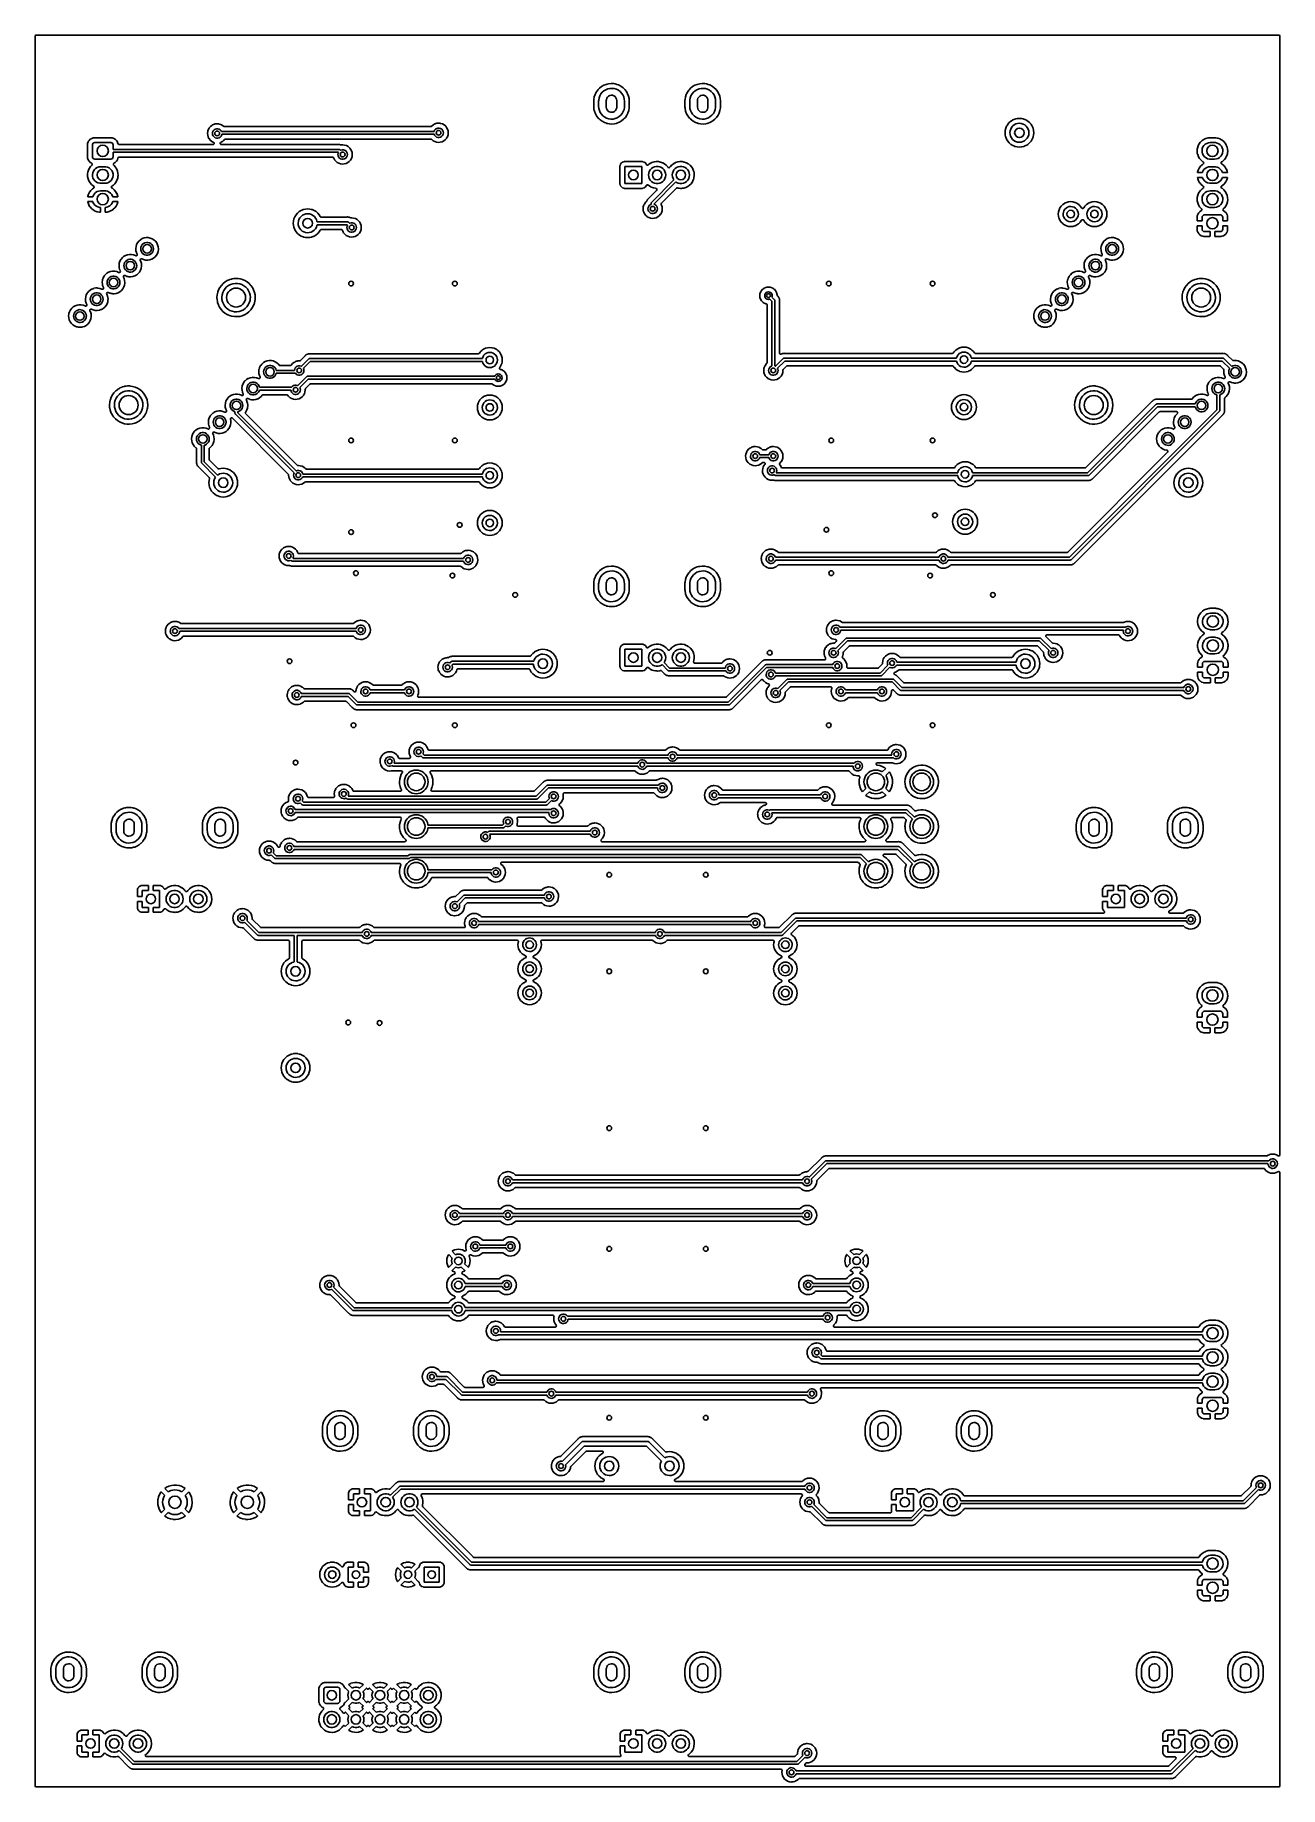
# Model space of a CAD drawing. Extents: x 41 to 172, y -227 to -42.
import ezdxf

# ---------------------------------------------------------------- set-up
doc = ezdxf.new("R2010")
doc.units = 0
doc.layers.add('BLACK', color=7, linetype='CONTINUOUS')

msp = doc.modelspace()

# ---------------------------------------------------------------- linework, layer by layer
at = {"layer": 'BLACK', "linetype": 'CONTINUOUS'}
for p, q in [((40.5135, -42.5445), (40.5335, -42.4764)), ((40.5135, -226.695), (40.5135, -42.5445)), ((40.5335, -42.4764), (40.5872, -42.4299)), ((40.5872, -42.4299), (40.6395, -42.4185)), ((40.6395, -42.4185), (171.451, -42.4185)), ((171.451, -42.4185), (171.519, -42.4385)), ((171.519, -42.4385), (171.565, -42.4922)), ((171.565, -42.4922), (171.576, -42.5445)), ((171.576, -42.5445), (171.576, -160.27)), ((100.144, -47.846), (99.9321, -48.0154)), ((100.378, -47.709), (100.144, -47.846)), ((100.382, -47.7073), (100.378, -47.709)), ((100.625, -47.6089), (100.382, -47.7073)), ((100.629, -47.6072), (100.625, -47.6089)), ((100.625, -47.6089), (100.625, -47.6089)), ((100.758, -47.5756), (100.629, -47.6072)), ((100.888, -47.5438), (100.758, -47.5756)), ((100.893, -47.5427), (100.888, -47.5438)), ((100.888, -47.5438), (100.888, -47.5438)), ((101.162, -47.517), (100.893, -47.5427)), ((101.167, -47.5172), (101.162, -47.517)), ((101.429, -47.5302), (101.167, -47.5172)), ((101.167, -47.5172), (101.167, -47.5172)), ((101.433, -47.5305), (101.429, -47.5302)), ((101.429, -47.5302), (101.429, -47.5302)), ((101.438, -47.5313), (101.433, -47.5305)), ((101.601, -47.5636), (101.438, -47.5313)), ((101.438, -47.5313), (101.438, -47.5313)), ((101.699, -47.5829), (101.601, -47.5636)), ((101.773, -47.6089), (101.699, -47.5829)), ((101.951, -47.6717), (101.773, -47.6089)), ((101.955, -47.6732), (101.951, -47.6717)), ((101.951, -47.6717), (101.951, -47.6717)), ((102.195, -47.7995), (101.955, -47.6732)), ((102.414, -47.959), (102.195, -47.7995)), ((109.744, -47.846), (109.532, -48.0154)), ((109.978, -47.709), (109.744, -47.846)), ((109.982, -47.7073), (109.978, -47.709)), ((110.225, -47.6089), (109.982, -47.7073)), ((110.229, -47.6072), (110.225, -47.6089)), ((110.225, -47.6089), (110.225, -47.6089)), ((110.358, -47.5756), (110.229, -47.6072)), ((110.488, -47.5438), (110.358, -47.5756)), ((110.493, -47.5427), (110.488, -47.5438)), ((110.488, -47.5438), (110.488, -47.5438)), ((110.762, -47.517), (110.493, -47.5427)), ((110.767, -47.5172), (110.762, -47.517)), ((111.029, -47.5302), (110.767, -47.5172)), ((110.767, -47.5172), (110.767, -47.5172)), ((111.033, -47.5305), (111.029, -47.5302)), ((111.029, -47.5302), (111.029, -47.5302)), ((111.038, -47.5313), (111.033, -47.5305)), ((111.201, -47.5636), (111.038, -47.5313)), ((111.038, -47.5313), (111.038, -47.5313)), ((111.299, -47.5829), (111.201, -47.5636)), ((111.373, -47.6089), (111.299, -47.5829)), ((111.551, -47.6717), (111.373, -47.6089)), ((111.555, -47.6732), (111.551, -47.6717)), ((111.551, -47.6717), (111.551, -47.6717)), ((111.795, -47.7995), (111.555, -47.6732)), ((112.014, -47.959), (111.795, -47.7995)), ((99.3408, -49.2039), (99.3365, -49.2896)), ((99.3365, -49.2896), (99.3365, -49.9789)), ((99.3872, -48.9368), (99.3408, -49.2039)), ((99.4716, -48.6791), (99.3872, -48.9368)), ((99.5083, -48.6055), (99.4716, -48.6791)), ((99.5904, -48.4404), (99.5083, -48.6055)), ((99.5924, -48.4363), (99.5904, -48.4404)), ((99.5904, -48.4404), (99.5904, -48.4404)), ((99.747, -48.2135), (99.5924, -48.4363)), ((99.8042, -48.1522), (99.747, -48.2135)), ((99.9289, -48.0187), (99.8042, -48.1522)), ((99.845, -49.39), (99.851, -49.262)), ((99.845, -49.91), (99.845, -49.39)), ((99.851, -49.262), (99.892, -49.0357)), ((99.892, -49.0357), (99.9704, -48.8195)), ((99.9321, -48.0154), (99.9289, -48.0187)), ((99.9704, -48.8195), (100.084, -48.6197)), ((100.084, -48.6197), (100.23, -48.4419)), ((100.23, -48.4419), (100.404, -48.2911)), ((100.404, -48.2911), (100.6, -48.1718)), ((100.6, -48.1718), (100.814, -48.0874)), ((100.655, -49.3), (100.661, -49.2197)), ((100.655, -50), (100.655, -49.3)), ((100.661, -49.2197), (100.703, -49.0763)), ((100.703, -49.0763), (100.781, -48.9494)), ((100.781, -48.9494), (100.891, -48.8484)), ((100.814, -48.0874), (101.039, -48.0401)), ((100.891, -48.8484), (101.024, -48.7806)), ((101.024, -48.7806), (101.17, -48.7511)), ((101.039, -48.0401), (101.269, -48.0315)), ((101.17, -48.7511), (101.319, -48.762)), ((101.269, -48.0315), (101.497, -48.0617)), ((101.319, -48.762), (101.46, -48.8126)), ((101.46, -48.8126), (101.582, -48.8991)), ((101.497, -48.0617), (101.717, -48.1299)), ((101.582, -48.8991), (101.675, -49.0151)), ((101.675, -49.0151), (101.735, -49.1521)), ((101.717, -48.1299), (101.922, -48.2341)), ((101.735, -49.1521), (101.755, -49.3)), ((101.755, -49.3), (101.755, -50)), ((101.922, -48.2341), (102.106, -48.3714)), ((102.106, -48.3714), (102.265, -48.5378)), ((102.265, -48.5378), (102.393, -48.7286)), ((102.393, -48.7286), (102.488, -48.9383)), ((102.608, -48.1486), (102.414, -47.959)), ((102.488, -48.9383), (102.546, -49.1609)), ((102.546, -49.1609), (102.565, -49.39)), ((102.565, -49.39), (102.565, -49.91)), ((102.773, -48.3641), (102.608, -48.1486)), ((102.904, -48.6012), (102.773, -48.3641)), ((103, -48.8548), (102.904, -48.6012)), ((103.001, -48.8592), (103, -48.8548)), ((103.058, -49.1151), (103.001, -48.8592)), ((103.001, -48.8592), (103.001, -48.8592)), ((103.059, -49.1195), (103.058, -49.1151)), ((103.059, -49.1241), (103.059, -49.1195)), ((103.071, -49.2912), (103.059, -49.1241)), ((103.073, -49.3211), (103.071, -49.2912)), ((103.073, -50.0104), (103.073, -49.3211)), ((108.941, -49.2039), (108.936, -49.2896)), ((108.936, -49.2896), (108.936, -49.9789)), ((108.987, -48.9368), (108.941, -49.2039)), ((109.072, -48.6791), (108.987, -48.9368)), ((109.108, -48.6055), (109.072, -48.6791)), ((109.19, -48.4404), (109.108, -48.6055)), ((109.192, -48.4363), (109.19, -48.4404)), ((109.19, -48.4404), (109.19, -48.4404)), ((109.347, -48.2135), (109.192, -48.4363)), ((109.404, -48.1522), (109.347, -48.2135)), ((109.529, -48.0187), (109.404, -48.1522)), ((109.445, -49.39), (109.451, -49.262)), ((109.445, -49.91), (109.445, -49.39)), ((109.451, -49.262), (109.492, -49.0357)), ((109.492, -49.0357), (109.57, -48.8195)), ((109.532, -48.0154), (109.529, -48.0187)), ((109.57, -48.8195), (109.684, -48.6197)), ((109.684, -48.6197), (109.83, -48.4419)), ((109.83, -48.4419), (110.004, -48.2911)), ((110.004, -48.2911), (110.2, -48.1718)), ((110.2, -48.1718), (110.414, -48.0874)), ((110.255, -49.3), (110.261, -49.2197)), ((110.255, -50), (110.255, -49.3)), ((110.261, -49.2197), (110.303, -49.0763)), ((110.303, -49.0763), (110.381, -48.9494)), ((110.381, -48.9494), (110.491, -48.8484)), ((110.414, -48.0874), (110.639, -48.0401)), ((110.491, -48.8484), (110.624, -48.7806)), ((110.624, -48.7806), (110.77, -48.7511)), ((110.639, -48.0401), (110.869, -48.0315)), ((110.77, -48.7511), (110.919, -48.762)), ((110.869, -48.0315), (111.097, -48.0617)), ((110.919, -48.762), (111.06, -48.8126)), ((111.06, -48.8126), (111.182, -48.8991)), ((111.097, -48.0617), (111.317, -48.1299)), ((111.182, -48.8991), (111.275, -49.0151)), ((111.275, -49.0151), (111.335, -49.1521)), ((111.317, -48.1299), (111.522, -48.2341)), ((111.335, -49.1521), (111.355, -49.3)), ((111.355, -49.3), (111.355, -50)), ((111.522, -48.2341), (111.706, -48.3714)), ((111.706, -48.3714), (111.865, -48.5378)), ((111.865, -48.5378), (111.993, -48.7286)), ((111.993, -48.7286), (112.088, -48.9383)), ((112.208, -48.1486), (112.014, -47.959)), ((112.088, -48.9383), (112.146, -49.1609)), ((112.146, -49.1609), (112.165, -49.39)), ((112.165, -49.39), (112.165, -49.91)), ((112.373, -48.3641), (112.208, -48.1486)), ((112.504, -48.6012), (112.373, -48.3641)), ((112.6, -48.8548), (112.504, -48.6012)), ((112.601, -48.8592), (112.6, -48.8548)), ((112.658, -49.1151), (112.601, -48.8592)), ((112.601, -48.8592), (112.601, -48.8592)), ((112.659, -49.1195), (112.658, -49.1151)), ((112.659, -49.1241), (112.659, -49.1195)), ((112.671, -49.2912), (112.659, -49.1241)), ((112.673, -49.3211), (112.671, -49.2912)), ((112.673, -50.0104), (112.673, -49.3211)), ((99.3365, -49.9789), (99.3367, -49.9812)), ((99.3367, -49.9812), (99.3367, -49.9812)), ((99.3367, -49.9812), (99.3447, -50.0922)), ((99.3447, -50.0922), (99.3511, -50.1805)), ((99.3511, -50.1805), (99.3521, -50.1849)), ((99.3521, -50.1849), (99.3521, -50.1849)), ((99.3521, -50.1849), (99.3915, -50.3632)), ((99.3915, -50.3632), (99.4096, -50.4452)), ((99.4096, -50.4452), (99.5057, -50.6988)), ((99.5057, -50.6988), (99.6373, -50.9359)), ((99.6373, -50.9359), (99.8018, -51.1514)), ((99.8018, -51.1514), (99.8051, -51.1546)), ((99.8051, -51.1546), (99.8051, -51.1546)), ((99.8051, -51.1546), (99.9023, -51.2496)), ((99.8644, -50.1391), (99.845, -49.91)), ((99.9222, -50.3617), (99.8644, -50.1391)), ((99.9023, -51.2496), (99.9957, -51.341)), ((100.017, -50.5714), (99.9222, -50.3617)), ((99.9957, -51.341), (99.9994, -51.3437)), ((99.9994, -51.3437), (99.9994, -51.3437)), ((99.9994, -51.3437), (100.017, -51.3568)), ((100.145, -50.7622), (100.017, -50.5714)), ((100.017, -51.3568), (100.215, -51.5005)), ((100.304, -50.9286), (100.145, -50.7622)), ((100.215, -51.5005), (100.455, -51.6268)), ((100.488, -51.0659), (100.304, -50.9286)), ((100.455, -51.6268), (100.459, -51.6283)), ((100.459, -51.6283), (100.459, -51.6283)), ((100.459, -51.6283), (100.592, -51.6752)), ((100.693, -51.1701), (100.488, -51.0659)), ((100.675, -50.1479), (100.655, -50)), ((100.735, -50.2849), (100.675, -50.1479)), ((100.913, -51.2383), (100.693, -51.1701)), ((100.828, -50.4009), (100.735, -50.2849)), ((100.95, -50.4874), (100.828, -50.4009)), ((101.141, -51.2685), (100.913, -51.2383)), ((101.091, -50.538), (100.95, -50.4874)), ((101.24, -50.5489), (101.091, -50.538)), ((101.371, -51.2599), (101.141, -51.2685)), ((101.386, -50.5194), (101.24, -50.5489)), ((101.596, -51.2126), (101.371, -51.2599)), ((101.519, -50.4516), (101.386, -50.5194)), ((101.629, -50.3506), (101.519, -50.4516)), ((101.81, -51.1282), (101.596, -51.2126)), ((101.707, -50.2237), (101.629, -50.3506)), ((101.749, -50.0803), (101.707, -50.2237)), ((101.755, -50), (101.749, -50.0803)), ((101.781, -51.6928), (101.94, -51.6283)), ((102.006, -51.0089), (101.81, -51.1282)), ((101.94, -51.6283), (102.028, -51.5927)), ((102.18, -50.8581), (102.006, -51.0089)), ((102.028, -51.5927), (102.032, -51.591)), ((102.028, -51.5927), (102.028, -51.5927)), ((102.032, -51.591), (102.266, -51.454)), ((102.326, -50.6803), (102.18, -50.8581)), ((102.266, -51.454), (102.478, -51.2846)), ((102.44, -50.4805), (102.326, -50.6803)), ((102.518, -50.2643), (102.44, -50.4805)), ((102.478, -51.2846), (102.548, -51.2101)), ((102.559, -50.038), (102.518, -50.2643)), ((102.548, -51.2101), (102.66, -51.0898)), ((102.565, -49.91), (102.559, -50.038)), ((102.66, -51.0898), (102.663, -51.0865)), ((102.66, -51.0898), (102.66, -51.0898)), ((102.663, -51.0865), (102.818, -50.8637)), ((102.818, -50.8637), (102.9, -50.6988)), ((102.9, -50.6988), (102.936, -50.625)), ((102.936, -50.625), (102.938, -50.6209)), ((102.936, -50.625), (102.936, -50.625)), ((102.938, -50.6209), (103.023, -50.3632)), ((103.023, -50.3632), (103.069, -50.0961)), ((103.069, -50.0961), (103.073, -50.0104)), ((108.936, -49.9789), (108.937, -49.9812)), ((108.937, -49.9812), (108.945, -50.0922)), ((108.937, -49.9812), (108.937, -49.9812)), ((108.945, -50.0922), (108.951, -50.1805)), ((108.951, -50.1805), (108.952, -50.1849)), ((108.952, -50.1849), (108.952, -50.1849)), ((108.952, -50.1849), (108.991, -50.3632)), ((108.991, -50.3632), (109.01, -50.4452)), ((109.01, -50.4452), (109.106, -50.6988)), ((109.106, -50.6988), (109.237, -50.9359)), ((109.237, -50.9359), (109.402, -51.1514)), ((109.402, -51.1514), (109.405, -51.1546)), ((109.405, -51.1546), (109.405, -51.1546)), ((109.405, -51.1546), (109.502, -51.2496)), ((109.464, -50.1391), (109.445, -49.91)), ((109.522, -50.3617), (109.464, -50.1391)), ((109.502, -51.2496), (109.596, -51.341)), ((109.617, -50.5714), (109.522, -50.3617)), ((109.596, -51.341), (109.599, -51.3437)), ((109.599, -51.3437), (109.599, -51.3437)), ((109.599, -51.3437), (109.617, -51.3568)), ((109.745, -50.7622), (109.617, -50.5714)), ((109.617, -51.3568), (109.815, -51.5005)), ((109.904, -50.9286), (109.745, -50.7622)), ((109.815, -51.5005), (110.055, -51.6268)), ((110.088, -51.0659), (109.904, -50.9286)), ((110.055, -51.6268), (110.059, -51.6283)), ((110.059, -51.6283), (110.059, -51.6283)), ((110.059, -51.6283), (110.192, -51.6752)), ((110.293, -51.1701), (110.088, -51.0659)), ((110.275, -50.1479), (110.255, -50)), ((110.335, -50.2849), (110.275, -50.1479)), ((110.513, -51.2383), (110.293, -51.1701)), ((110.428, -50.4009), (110.335, -50.2849)), ((110.55, -50.4874), (110.428, -50.4009)), ((110.741, -51.2685), (110.513, -51.2383)), ((110.691, -50.538), (110.55, -50.4874)), ((110.84, -50.5489), (110.691, -50.538)), ((110.971, -51.2599), (110.741, -51.2685)), ((110.986, -50.5194), (110.84, -50.5489)), ((111.196, -51.2126), (110.971, -51.2599)), ((111.119, -50.4516), (110.986, -50.5194)), ((111.229, -50.3506), (111.119, -50.4516)), ((111.41, -51.1282), (111.196, -51.2126)), ((111.307, -50.2237), (111.229, -50.3506)), ((111.349, -50.0803), (111.307, -50.2237)), ((111.355, -50), (111.349, -50.0803)), ((111.381, -51.6928), (111.54, -51.6283)), ((111.606, -51.0089), (111.41, -51.1282)), ((111.54, -51.6283), (111.628, -51.5927)), ((111.78, -50.8581), (111.606, -51.0089)), ((111.628, -51.5927), (111.632, -51.591)), ((111.628, -51.5927), (111.628, -51.5927)), ((111.632, -51.591), (111.866, -51.454)), ((111.926, -50.6803), (111.78, -50.8581)), ((111.866, -51.454), (112.078, -51.2846)), ((112.04, -50.4805), (111.926, -50.6803)), ((112.118, -50.2643), (112.04, -50.4805)), ((112.078, -51.2846), (112.148, -51.2101)), ((112.159, -50.038), (112.118, -50.2643)), ((112.148, -51.2101), (112.26, -51.0898)), ((112.165, -49.91), (112.159, -50.038)), ((112.26, -51.0898), (112.263, -51.0865)), ((112.26, -51.0898), (112.26, -51.0898)), ((112.263, -51.0865), (112.418, -50.8637)), ((112.418, -50.8637), (112.5, -50.6988)), ((112.5, -50.6988), (112.536, -50.625)), ((112.536, -50.625), (112.538, -50.6209)), ((112.536, -50.625), (112.536, -50.625)), ((112.538, -50.6209), (112.623, -50.3632)), ((112.623, -50.3632), (112.669, -50.0961)), ((112.669, -50.0961), (112.673, -50.0104)), ((143.256, -51.4808), (143.075, -51.635)), ((143.26, -51.4782), (143.256, -51.4808)), ((143.454, -51.3593), (143.26, -51.4782)), ((143.26, -51.4782), (143.26, -51.4782)), ((143.458, -51.3568), (143.454, -51.3593)), ((143.463, -51.3549), (143.458, -51.3568)), ((143.673, -51.2678), (143.463, -51.3549)), ((143.463, -51.3549), (143.463, -51.3549)), ((143.677, -51.2659), (143.673, -51.2678)), ((143.673, -51.2678), (143.673, -51.2678)), ((143.758, -51.2466), (143.677, -51.2659)), ((143.903, -51.2116), (143.758, -51.2466)), ((143.908, -51.2105), (143.903, -51.2116)), ((143.903, -51.2116), (143.903, -51.2116)), ((144.145, -51.1918), (143.908, -51.2105)), ((144.382, -51.2105), (144.145, -51.1918)), ((144.387, -51.2116), (144.382, -51.2105)), ((144.532, -51.2466), (144.387, -51.2116)), ((144.387, -51.2116), (144.387, -51.2116)), ((144.613, -51.2659), (144.532, -51.2466)), ((144.617, -51.2678), (144.613, -51.2659)), ((144.827, -51.3549), (144.617, -51.2678)), ((144.617, -51.2678), (144.617, -51.2678)), ((144.832, -51.3568), (144.827, -51.3549)), ((144.827, -51.3549), (144.827, -51.3549)), ((144.836, -51.3593), (144.832, -51.3568)), ((145.03, -51.4782), (144.836, -51.3593)), ((145.034, -51.4808), (145.03, -51.4782)), ((145.03, -51.4782), (145.03, -51.4782)), ((145.215, -51.635), (145.034, -51.4808)), ((46.3257, -53.3915), (46.2007, -53.5167)), ((46.4761, -53.2984), (46.3257, -53.3915)), ((46.5485, -53.2743), (46.4761, -53.2984)), ((46.6373, -53.2447), (46.5485, -53.2743)), ((46.6438, -53.2425), (46.6373, -53.2447)), ((46.6373, -53.2447), (46.6373, -53.2447)), ((46.6507, -53.2418), (46.6438, -53.2425)), ((46.7463, -53.2318), (46.6507, -53.2418)), ((46.6507, -53.2418), (46.6507, -53.2418)), ((46.7464, -53.2318), (46.7463, -53.2318)), ((46.7496, -53.2315), (46.7464, -53.2318)), ((48.5404, -53.2315), (46.7496, -53.2315)), ((48.595, -53.2371), (48.5404, -53.2315)), ((48.638, -53.2415), (48.595, -53.2371)), ((48.6449, -53.2422), (48.638, -53.2415)), ((48.638, -53.2415), (48.638, -53.2415)), ((48.6514, -53.2444), (48.6449, -53.2422)), ((48.733, -53.2714), (48.6514, -53.2444)), ((48.6514, -53.2444), (48.6514, -53.2444)), ((48.8127, -53.2979), (48.733, -53.2714)), ((48.819, -53.3017), (48.8127, -53.2979)), ((48.9516, -53.3835), (48.819, -53.3017)), ((48.819, -53.3017), (48.819, -53.3017)), ((48.9633, -53.3907), (48.9516, -53.3835)), ((49.0885, -53.5157), (48.9633, -53.3907)), ((58.6988, -52.5648), (58.6767, -52.7614)), ((58.6767, -52.7614), (58.6772, -52.7675)), ((58.6772, -52.7675), (58.6914, -52.9368)), ((58.6914, -52.9368), (58.6933, -52.9584)), ((58.6933, -52.9584), (58.7478, -53.1486)), ((58.7148, -52.5143), (58.6988, -52.5648)), ((58.7567, -52.3822), (58.7148, -52.5143)), ((58.7478, -53.1486), (58.7506, -53.154)), ((58.7506, -53.154), (58.8245, -53.2979)), ((58.7586, -52.3763), (58.7567, -52.3822)), ((58.7567, -52.3822), (58.7567, -52.3822)), ((58.7869, -52.3247), (58.7586, -52.3763)), ((58.8509, -52.2084), (58.7869, -52.3247)), ((58.8245, -53.2979), (58.8382, -53.3245)), ((58.8382, -53.3245), (58.961, -53.4795)), ((58.8538, -52.203), (58.8509, -52.2084)), ((58.8509, -52.2084), (58.8509, -52.2084)), ((58.981, -52.0515), (58.8538, -52.203)), ((59.1351, -51.9276), (58.981, -52.0515)), ((59.2141, -51.8862), (59.1351, -51.9276)), ((59.19, -52.7694), (59.2118, -52.6293)), ((59.2084, -52.91), (59.19, -52.7694)), ((59.2655, -53.0397), (59.2084, -52.91)), ((59.2118, -52.6293), (59.2721, -52.501)), ((59.3049, -51.8388), (59.2141, -51.8862)), ((59.3567, -53.1482), (59.2655, -53.0397)), ((59.2721, -52.501), (59.3659, -52.3947)), ((59.3104, -51.8359), (59.3049, -51.8388)), ((59.3049, -51.8388), (59.3049, -51.8388)), ((59.3923, -51.8118), (59.3104, -51.8359)), ((59.4747, -53.2268), (59.3567, -53.1482)), ((59.3659, -52.3947), (59.4858, -52.3191)), ((59.4942, -51.7818), (59.3923, -51.8118)), ((59.6101, -53.2691), (59.4747, -53.2268)), ((59.4858, -52.3191), (59.6221, -52.2801)), ((59.5001, -51.7801), (59.4942, -51.7818)), ((59.4942, -51.7818), (59.4942, -51.7818)), ((59.5062, -51.7795), (59.5001, -51.7801)), ((59.5063, -51.7795), (59.5062, -51.7795)), ((59.6257, -51.7687), (59.5063, -51.7795)), ((59.7518, -53.2717), (59.6101, -53.2691)), ((59.6221, -52.2801), (59.7639, -52.281)), ((59.6971, -51.7622), (59.6257, -51.7687)), ((59.7032, -51.7628), (59.6971, -51.7622)), ((59.8876, -51.7822), (59.7032, -51.7628)), ((59.7032, -51.7628), (59.7032, -51.7628)), ((59.8886, -53.2344), (59.7518, -53.2717)), ((59.7639, -52.281), (59.8997, -52.3216)), ((59.8938, -51.7828), (59.8876, -51.7822)), ((59.8876, -51.7822), (59.8876, -51.7822)), ((60.0094, -53.1602), (59.8886, -53.2344)), ((60.0827, -51.8413), (59.8938, -51.7828)), ((59.8997, -52.3216), (60.0187, -52.3987)), ((60.1045, -53.0551), (60.0094, -53.1602)), ((60.0187, -52.3987), (60.1112, -52.5061)), ((60.2567, -51.9354), (60.0827, -51.8413)), ((60.1663, -52.9275), (60.1045, -53.0551)), ((60.1112, -52.5061), (60.1334, -52.555)), ((60.1334, -52.555), (82.5256, -52.555)), ((60.1785, -52.855), (60.1663, -52.9275)), ((82.5273, -52.855), (60.1785, -52.855)), ((60.2614, -51.9393), (60.2567, -51.9354)), ((60.356, -52.0176), (60.2614, -51.9393)), ((60.2614, -51.9393), (60.2614, -51.9393)), ((60.3682, -52.0265), (60.356, -52.0176)), ((60.4364, -52.0465), (60.3682, -52.0265)), ((60.3888, -53.5094), (60.4771, -53.4072)), ((82.1792, -52.0465), (60.4364, -52.0465)), ((60.4771, -53.4072), (60.5367, -53.3687)), ((60.5367, -53.3687), (60.5724, -53.3635)), ((60.5724, -53.3635), (82.1765, -53.3635)), ((82.1765, -53.3635), (82.2446, -53.3835)), ((82.2166, -52.0408), (82.1792, -52.0465)), ((82.2758, -52.0015), (82.2166, -52.0408)), ((82.2446, -53.3835), (82.2671, -53.402)), ((82.2671, -53.402), (82.2692, -53.4041)), ((82.2692, -53.4041), (82.273, -53.409)), ((82.273, -53.409), (82.3606, -53.4835)), ((82.289, -51.9857), (82.2758, -52.0015)), ((82.293, -51.981), (82.289, -51.9857)), ((82.4471, -51.857), (82.293, -51.981)), ((82.5336, -51.8118), (82.4471, -51.857)), ((82.5256, -52.555), (82.5841, -52.4305)), ((82.5775, -52.9692), (82.5273, -52.855)), ((82.6169, -51.7683), (82.5336, -51.8118)), ((82.6687, -53.0777), (82.5775, -52.9692)), ((82.5841, -52.4305), (82.6779, -52.3242)), ((82.6224, -51.7654), (82.6169, -51.7683)), ((82.6169, -51.7683), (82.6169, -51.7683)), ((82.7011, -51.7422), (82.6224, -51.7654)), ((82.7867, -53.1563), (82.6687, -53.0777)), ((82.6779, -52.3242), (82.7978, -52.2486)), ((82.8062, -51.7113), (82.7011, -51.7422)), ((82.9221, -53.1986), (82.7867, -53.1563)), ((82.7978, -52.2486), (82.9341, -52.2096)), ((82.8121, -51.7096), (82.8062, -51.7113)), ((82.8062, -51.7113), (82.8062, -51.7113)), ((82.8182, -51.709), (82.8121, -51.7096)), ((82.8183, -51.709), (82.8182, -51.709)), ((82.9266, -51.6992), (82.8183, -51.709)), ((83.0638, -53.2012), (82.9221, -53.1986)), ((83.0091, -51.6916), (82.9266, -51.6992)), ((82.9341, -52.2096), (83.0759, -52.2105)), ((83.0152, -51.6923), (83.0091, -51.6916)), ((83.1996, -51.7117), (83.0152, -51.6923)), ((83.0152, -51.6923), (83.0152, -51.6923)), ((83.2006, -53.1639), (83.0638, -53.2012)), ((83.0759, -52.2105), (83.2117, -52.2511)), ((83.2058, -51.7123), (83.1996, -51.7117)), ((83.1996, -51.7117), (83.1996, -51.7117)), ((83.3214, -53.0897), (83.2006, -53.1639)), ((83.3947, -51.7708), (83.2058, -51.7123)), ((83.2117, -52.2511), (83.3307, -52.3282)), ((83.4165, -52.9846), (83.3214, -53.0897)), ((83.3307, -52.3282), (83.4232, -52.4356)), ((83.5687, -51.8649), (83.3947, -51.7708)), ((83.4783, -52.857), (83.4165, -52.9846)), ((83.4232, -52.4356), (83.4819, -52.5647)), ((83.5019, -52.7172), (83.4783, -52.857)), ((83.4819, -52.5647), (83.502, -52.705)), ((83.502, -52.705), (83.5019, -52.7172)), ((83.545, -53.5606), (83.7008, -53.4389)), ((83.5734, -51.8688), (83.5687, -51.8649)), ((83.7163, -51.987), (83.5734, -51.8688)), ((83.5734, -51.8688), (83.5734, -51.8688)), ((83.7008, -53.4389), (83.8187, -53.3023)), ((83.7211, -51.9909), (83.7163, -51.987)), ((83.725, -51.9957), (83.7211, -51.9909)), ((83.7469, -52.0226), (83.725, -51.9957)), ((83.725, -51.9957), (83.725, -51.9957)), ((83.8461, -52.1442), (83.7469, -52.0226)), ((83.8187, -53.3023), (83.826, -53.2938)), ((83.826, -53.2938), (83.8301, -53.2891)), ((83.826, -53.2938), (83.826, -53.2938)), ((83.8301, -53.2891), (83.9278, -53.1172)), ((83.9389, -52.3188), (83.8461, -52.1442)), ((83.9278, -53.1172), (83.9902, -52.9295)), ((83.9961, -52.5082), (83.9389, -52.3188)), ((83.9902, -52.9295), (84.015, -52.7333)), ((84.0154, -52.705), (83.9961, -52.5082)), ((84.015, -52.7333), (84.0154, -52.705)), ((100.592, -51.6752), (100.711, -51.7171)), ((100.711, -51.7171), (100.809, -51.7364)), ((100.809, -51.7364), (100.972, -51.7687)), ((100.972, -51.7687), (100.972, -51.7687)), ((100.972, -51.7687), (100.977, -51.7695)), ((100.977, -51.7695), (100.981, -51.7698)), ((100.981, -51.7698), (100.981, -51.7698)), ((100.981, -51.7698), (101.243, -51.7828)), ((101.243, -51.7828), (101.243, -51.7828)), ((101.243, -51.7828), (101.248, -51.783)), ((101.248, -51.783), (101.517, -51.7573)), ((101.517, -51.7573), (101.522, -51.7562)), ((101.522, -51.7562), (101.682, -51.7171)), ((101.522, -51.7562), (101.522, -51.7562)), ((101.682, -51.7171), (101.781, -51.6928)), ((110.192, -51.6752), (110.311, -51.7171)), ((110.311, -51.7171), (110.409, -51.7364)), ((110.409, -51.7364), (110.572, -51.7687)), ((110.572, -51.7687), (110.572, -51.7687)), ((110.572, -51.7687), (110.577, -51.7695)), ((110.577, -51.7695), (110.581, -51.7698)), ((110.581, -51.7698), (110.581, -51.7698)), ((110.581, -51.7698), (110.843, -51.7828)), ((110.843, -51.7828), (110.843, -51.7828)), ((110.843, -51.7828), (110.848, -51.783)), ((110.848, -51.783), (111.117, -51.7573)), ((111.117, -51.7573), (111.122, -51.7562)), ((111.122, -51.7562), (111.282, -51.7171)), ((111.122, -51.7562), (111.122, -51.7562)), ((111.282, -51.7171), (111.381, -51.6928)), ((142.65, -52.4683), (142.632, -52.705)), ((142.632, -52.705), (142.65, -52.9417)), ((142.706, -52.2374), (142.65, -52.4683)), ((142.65, -52.9417), (142.652, -52.9465)), ((142.652, -52.9465), (142.652, -52.9465)), ((142.652, -52.9465), (142.687, -53.0924)), ((142.687, -53.0924), (142.706, -53.1726)), ((142.708, -52.2328), (142.706, -52.2374)), ((142.706, -53.1726), (142.708, -53.1772)), ((142.795, -52.0226), (142.708, -52.2328)), ((142.708, -53.1772), (142.708, -53.1772)), ((142.708, -53.1772), (142.795, -53.3869)), ((142.797, -52.018), (142.795, -52.0226)), ((142.795, -52.0226), (142.795, -52.0226)), ((142.795, -53.3869), (142.797, -53.392)), ((142.852, -51.9276), (142.797, -52.018)), ((142.797, -53.392), (142.799, -53.3962)), ((142.799, -53.3962), (142.918, -53.5902)), ((142.918, -51.8198), (142.852, -51.9276)), ((142.921, -51.8156), (142.918, -51.8198)), ((142.918, -51.8198), (142.918, -51.8198)), ((143.075, -51.635), (142.921, -51.8156)), ((143.145, -52.691), (143.167, -52.4971)), ((143.161, -52.8855), (143.145, -52.691)), ((143.215, -53.0731), (143.161, -52.8855)), ((143.167, -52.4971), (143.226, -52.3111)), ((143.304, -53.2467), (143.215, -53.0731)), ((143.226, -52.3111), (143.32, -52.14)), ((143.426, -53.3997), (143.304, -53.2467)), ((143.32, -52.14), (143.445, -51.9905)), ((143.574, -53.5261), (143.426, -53.3997)), ((143.445, -51.9905), (143.597, -51.8682)), ((143.597, -51.8682), (143.77, -51.7778)), ((143.77, -51.7778), (143.958, -51.7227)), ((143.958, -51.7227), (144.152, -51.705)), ((144.152, -51.705), (144.346, -51.7254)), ((144.346, -51.7254), (144.533, -51.7831)), ((144.533, -51.7831), (144.704, -51.876)), ((144.835, -53.4292), (144.681, -53.5493)), ((144.704, -51.876), (144.855, -52.0004)), ((144.962, -53.2814), (144.835, -53.4292)), ((144.855, -52.0004), (144.978, -52.1516)), ((145.059, -53.1117), (144.962, -53.2814)), ((144.978, -52.1516), (145.07, -52.3239)), ((145.12, -52.9265), (145.059, -53.1117)), ((145.07, -52.3239), (145.126, -52.5108)), ((145.145, -52.7329), (145.12, -52.9265)), ((145.126, -52.5108), (145.145, -52.705)), ((145.145, -52.705), (145.145, -52.7329)), ((145.369, -51.8156), (145.215, -51.635)), ((145.372, -51.8198), (145.369, -51.8156)), ((145.438, -51.9276), (145.372, -51.8198)), ((145.372, -51.8198), (145.372, -51.8198)), ((145.372, -53.5902), (145.491, -53.3962)), ((145.493, -52.018), (145.438, -51.9276)), ((145.491, -53.3962), (145.493, -53.392)), ((145.495, -52.0226), (145.493, -52.018)), ((145.493, -53.392), (145.495, -53.3869)), ((145.582, -52.2328), (145.495, -52.0226)), ((145.495, -52.0226), (145.495, -52.0226)), ((145.495, -53.3869), (145.582, -53.1772)), ((145.584, -52.2374), (145.582, -52.2328)), ((145.582, -53.1772), (145.584, -53.1726)), ((145.582, -53.1772), (145.582, -53.1772)), ((145.64, -52.4683), (145.584, -52.2374)), ((145.584, -53.1726), (145.603, -53.0924)), ((145.603, -53.0924), (145.638, -52.9465)), ((145.638, -52.9465), (145.64, -52.9417)), ((145.638, -52.9465), (145.638, -52.9465)), ((145.658, -52.705), (145.64, -52.4683)), ((145.64, -52.9417), (145.658, -52.705)), ((163.556, -53.409), (163.373, -53.5318)), ((163.563, -53.4041), (163.556, -53.409)), ((163.567, -53.4011), (163.563, -53.4041)), ((163.563, -53.4041), (163.563, -53.4041)), ((163.666, -53.3567), (163.567, -53.4011)), ((163.776, -53.3073), (163.666, -53.3567)), ((163.78, -53.3051), (163.776, -53.3073)), ((163.776, -53.3073), (163.776, -53.3073)), ((163.786, -53.3037), (163.78, -53.3051)), ((164.002, -53.2476), (163.786, -53.3037)), ((163.786, -53.3037), (163.786, -53.3037)), ((164.007, -53.2463), (164.002, -53.2476)), ((164.002, -53.2476), (164.002, -53.2476)), ((164.012, -53.2458), (164.007, -53.2463)), ((164.113, -53.2373), (164.012, -53.2458)), ((164.012, -53.2458), (164.012, -53.2458)), ((164.181, -53.2315), (164.113, -53.2373)), ((164.796, -53.2315), (164.181, -53.2315)), ((164.797, -53.2316), (164.796, -53.2315)), ((164.816, -53.2325), (164.797, -53.2316)), ((164.797, -53.2316), (164.797, -53.2316)), ((164.82, -53.2327), (164.816, -53.2325)), ((164.816, -53.2325), (164.816, -53.2325)), ((164.964, -53.2587), (164.82, -53.2327)), ((165.045, -53.2733), (164.964, -53.2587)), ((165.05, -53.2743), (165.045, -53.2733)), ((165.045, -53.2733), (165.045, -53.2733)), ((165.27, -53.3541), (165.05, -53.2743)), ((165.275, -53.3567), (165.27, -53.3541)), ((165.296, -53.3687), (165.275, -53.3567)), ((165.275, -53.3567), (165.275, -53.3567)), ((165.474, -53.4698), (165.296, -53.3687)), ((165.655, -53.6182), (165.474, -53.4698)), ((46.0509, -53.8474), (46.0415, -53.9396)), ((46.0415, -53.9396), (46.0415, -55.2804)), ((46.0415, -55.2804), (46.0418, -55.2836)), ((46.0418, -55.2836), (46.0418, -55.2836)), ((46.0418, -55.2836), (46.0509, -55.3713)), ((46.0515, -53.842), (46.0509, -53.8474)), ((46.0522, -53.8351), (46.0515, -53.842)), ((46.0515, -53.842), (46.0515, -53.842)), ((46.1079, -53.6673), (46.0522, -53.8351)), ((46.1554, -53.5902), (46.1079, -53.6673)), ((46.1969, -53.5229), (46.1554, -53.5902)), ((46.2007, -53.5167), (46.1969, -53.5229)), ((46.1969, -53.5229), (46.1969, -53.5229)), ((46.55, -53.99), (46.569, -53.8943)), ((46.55, -55.23), (46.55, -53.99)), ((46.569, -55.3257), (46.55, -55.23)), ((46.569, -53.8943), (46.6232, -53.8132)), ((46.6232, -53.8132), (46.7043, -53.759)), ((46.7043, -53.759), (46.8, -53.74)), ((46.8, -53.74), (48.49, -53.74)), ((48.49, -53.74), (48.5857, -53.759)), ((48.5857, -53.759), (48.6668, -53.8132)), ((48.6668, -53.8132), (48.721, -53.8943)), ((48.721, -53.8943), (48.74, -53.99)), ((48.74, -55.23), (48.721, -55.3257)), ((48.74, -53.99), (48.74, -54.46)), ((48.74, -54.46), (72.517, -54.46)), ((72.4549, -54.76), (48.74, -54.76)), ((48.74, -54.76), (48.74, -55.23)), ((49.1815, -53.6661), (49.0885, -53.5157)), ((49.1839, -53.673), (49.1815, -53.6661)), ((49.2081, -53.7457), (49.1839, -53.673)), ((49.2375, -53.8338), (49.2081, -53.7457)), ((49.2382, -53.8407), (49.2375, -53.8338)), ((49.2397, -53.8474), (49.2382, -53.8407)), ((49.2404, -53.8473), (49.2397, -53.8474)), ((49.2487, -53.8778), (49.2404, -53.8473)), ((49.2422, -55.3718), (49.265, -55.3159)), ((49.2952, -53.9315), (49.2487, -53.8778)), ((49.265, -55.3159), (49.3231, -55.2752)), ((49.3633, -53.9515), (49.2952, -53.9315)), ((49.3231, -55.2752), (49.3635, -55.2685)), ((59.2501, -53.9515), (49.3633, -53.9515)), ((49.3635, -55.2685), (71.8334, -55.2685)), ((58.961, -53.4795), (58.9657, -53.4835)), ((58.9657, -53.4835), (58.9657, -53.4835)), ((58.9657, -53.4835), (59.0961, -53.5944)), ((59.0961, -53.5944), (59.1116, -53.6076)), ((59.1116, -53.6076), (59.2843, -53.7041)), ((59.3151, -53.9334), (59.2501, -53.9515)), ((59.2843, -53.7041), (59.2902, -53.706)), ((59.2902, -53.706), (59.2958, -53.7085)), ((59.2958, -53.7085), (59.2952, -53.7099)), ((59.2952, -53.7099), (59.3476, -53.7457)), ((59.3631, -53.8811), (59.3151, -53.9334)), ((59.3476, -53.7457), (59.3753, -53.8111)), ((59.3753, -53.8111), (59.3631, -53.8811)), ((60.003, -53.8076), (60.0325, -53.743)), ((60.0131, -53.8778), (60.003, -53.8076)), ((60.0596, -53.9315), (60.0131, -53.8778)), ((60.0325, -53.743), (60.0709, -53.713)), ((60.1277, -53.9515), (60.0596, -53.9315)), ((60.0709, -53.713), (60.2275, -53.6339)), ((72.48, -53.9515), (60.1277, -53.9515)), ((60.2275, -53.6339), (60.233, -53.6311)), ((60.2275, -53.6339), (60.2275, -53.6339)), ((60.233, -53.6311), (60.3715, -53.5229)), ((60.3715, -53.5229), (60.384, -53.5132)), ((60.384, -53.5132), (60.3888, -53.5094)), ((71.8334, -55.2685), (71.9016, -55.2885)), ((71.9016, -55.2885), (71.948, -55.3422)), ((72.398, -54.9849), (72.4198, -54.8448)), ((72.4164, -55.1255), (72.398, -54.9849)), ((72.4735, -55.2552), (72.4164, -55.1255)), ((72.4198, -54.8448), (72.4581, -54.7633)), ((72.4581, -54.7633), (72.4549, -54.76)), ((72.5647, -55.3637), (72.4735, -55.2552)), ((72.4919, -53.9509), (72.48, -53.9515)), ((72.5378, -53.9466), (72.4919, -53.9509)), ((72.517, -54.46), (72.5361, -54.4651)), ((72.5361, -54.4651), (72.5558, -54.4651)), ((72.5457, -53.9478), (72.5378, -53.9466)), ((72.559, -53.9499), (72.5457, -53.9478)), ((72.5558, -54.4651), (72.5729, -54.475)), ((72.5787, -53.9515), (72.559, -53.9499)), ((72.5729, -54.475), (72.592, -54.4801)), ((72.6002, -53.9515), (72.5787, -53.9515)), ((72.592, -54.4801), (72.606, -54.4941)), ((72.6169, -53.9558), (72.6002, -53.9515)), ((72.606, -54.4941), (72.6231, -54.5039)), ((72.6449, -53.963), (72.6169, -53.9558)), ((72.6231, -54.5039), (72.6692, -54.5501)), ((72.6566, -53.9654), (72.6449, -53.963)), ((72.7022, -53.9726), (72.6566, -53.9654)), ((72.6692, -54.5501), (72.6938, -54.5346)), ((72.6938, -54.5346), (72.8301, -54.4956)), ((72.7176, -53.9793), (72.7022, -53.9726)), ((72.779, -53.9891), (72.7176, -53.9793)), ((72.9051, -53.9776), (72.779, -53.9891)), ((72.8301, -54.4956), (72.9719, -54.4965)), ((72.9112, -53.9783), (72.9051, -53.9776)), ((73.0956, -53.9977), (72.9112, -53.9783)), ((72.9112, -53.9783), (72.9112, -53.9783)), ((72.9719, -54.4965), (73.1077, -54.5371)), ((73.1018, -53.9983), (73.0956, -53.9977)), ((73.0956, -53.9977), (73.0956, -53.9977)), ((73.2907, -54.0568), (73.1018, -53.9983)), ((73.1077, -54.5371), (73.2267, -54.6142)), ((73.3125, -55.2706), (73.2174, -55.3757)), ((73.2267, -54.6142), (73.3192, -54.7216)), ((73.4647, -54.1509), (73.2907, -54.0568)), ((73.3743, -55.143), (73.3125, -55.2706)), ((73.3192, -54.7216), (73.3779, -54.8507)), ((73.3979, -55.0032), (73.3743, -55.143)), ((73.3779, -54.8507), (73.398, -54.991)), ((73.398, -54.991), (73.3979, -55.0032)), ((73.4694, -54.1548), (73.4647, -54.1509)), ((73.5221, -54.1984), (73.4694, -54.1548)), ((73.4694, -54.1548), (73.4694, -54.1548)), ((73.6171, -54.2769), (73.5221, -54.1984)), ((73.621, -54.2817), (73.6171, -54.2769)), ((73.6464, -54.3129), (73.621, -54.2817)), ((73.621, -54.2817), (73.621, -54.2817)), ((73.7421, -54.4302), (73.6464, -54.3129)), ((73.803, -54.5448), (73.7421, -54.4302)), ((73.8349, -54.6048), (73.803, -54.5448)), ((73.8238, -55.4032), (73.8862, -55.2155)), ((73.8921, -54.7942), (73.8349, -54.6048)), ((73.8862, -55.2155), (73.911, -55.0193)), ((73.9114, -54.991), (73.8921, -54.7942)), ((73.911, -55.0193), (73.9114, -54.991)), ((82.3606, -53.4835), (82.407, -53.5229)), ((82.407, -53.5229), (82.4236, -53.5371)), ((82.4236, -53.5371), (82.5963, -53.6336)), ((82.5963, -53.6336), (82.7844, -53.6947)), ((82.7844, -53.6947), (82.9808, -53.7182)), ((82.9808, -53.7182), (82.9869, -53.7177)), ((82.9869, -53.7177), (83.1718, -53.7035)), ((82.9869, -53.7177), (82.9869, -53.7177)), ((83.1718, -53.7035), (83.178, -53.703)), ((83.1718, -53.7035), (83.1718, -53.7035)), ((83.178, -53.703), (83.3685, -53.6498)), ((83.3685, -53.6498), (83.374, -53.647)), ((83.374, -53.647), (83.5395, -53.5634)), ((83.374, -53.647), (83.374, -53.647)), ((83.5395, -53.5634), (83.545, -53.5606)), ((83.5395, -53.5634), (83.5395, -53.5634)), ((142.918, -53.5902), (142.918, -53.5902)), ((142.918, -53.5902), (142.921, -53.5944)), ((142.921, -53.5944), (143.075, -53.775)), ((143.075, -53.775), (143.256, -53.9292)), ((143.256, -53.9292), (143.26, -53.9318)), ((143.26, -53.9318), (143.26, -53.9318)), ((143.26, -53.9318), (143.371, -54.0001)), ((143.371, -54.0001), (143.458, -54.0532)), ((143.458, -54.0532), (143.463, -54.0551)), ((143.463, -54.0551), (143.463, -54.0551)), ((143.463, -54.0551), (143.558, -54.0946)), ((143.558, -54.0946), (143.677, -54.1441)), ((143.745, -53.6214), (143.574, -53.5261)), ((143.677, -54.1441), (143.722, -54.1548)), ((143.722, -54.1548), (143.903, -54.1984)), ((143.93, -53.6817), (143.745, -53.6214)), ((143.903, -54.1984), (143.903, -54.1984)), ((143.903, -54.1984), (143.908, -54.1995)), ((143.908, -54.1995), (144.145, -54.2182)), ((144.124, -53.7048), (143.93, -53.6817)), ((144.319, -53.6898), (144.124, -53.7048)), ((144.145, -54.2182), (144.382, -54.1995)), ((144.507, -53.6373), (144.319, -53.6898)), ((144.382, -54.1995), (144.387, -54.1984)), ((144.387, -54.1984), (144.568, -54.1548)), ((144.387, -54.1984), (144.387, -54.1984)), ((144.681, -53.5493), (144.507, -53.6373)), ((144.568, -54.1548), (144.613, -54.1441)), ((144.613, -54.1441), (144.732, -54.0946)), ((144.732, -54.0946), (144.827, -54.0551)), ((144.827, -54.0551), (144.832, -54.0532)), ((144.827, -54.0551), (144.827, -54.0551)), ((144.832, -54.0532), (144.919, -54.0001)), ((144.919, -54.0001), (145.03, -53.9318)), ((145.03, -53.9318), (145.034, -53.9292)), ((145.03, -53.9318), (145.03, -53.9318)), ((145.034, -53.9292), (145.215, -53.775)), ((145.215, -53.775), (145.369, -53.5944)), ((145.369, -53.5944), (145.372, -53.5902)), ((145.372, -53.5902), (145.372, -53.5902)), ((162.871, -54.4467), (162.858, -54.5448)), ((162.858, -54.5448), (162.867, -54.7786)), ((162.867, -54.7786), (162.871, -54.8003)), ((162.888, -54.3182), (162.871, -54.4467)), ((162.871, -54.8003), (162.911, -54.991)), ((162.889, -54.3129), (162.888, -54.3182)), ((162.888, -54.3182), (162.888, -54.3182)), ((162.958, -54.0895), (162.889, -54.3129)), ((162.911, -54.991), (162.915, -55.0076)), ((162.915, -55.0076), (163.001, -55.2251)), ((162.973, -54.0597), (162.958, -54.0895)), ((163.062, -53.8857), (162.973, -54.0597)), ((163.001, -55.2251), (163.004, -55.2297)), ((163.004, -55.2297), (163.112, -55.4085)), ((163.064, -53.881), (163.062, -53.8857)), ((163.062, -53.8857), (163.062, -53.8857)), ((163.191, -53.7099), (163.064, -53.881)), ((163.201, -53.6976), (163.191, -53.7099)), ((163.204, -53.6933), (163.201, -53.6976)), ((163.34, -53.5634), (163.204, -53.6933)), ((163.369, -53.5355), (163.34, -53.5634)), ((163.373, -53.5318), (163.369, -53.5355)), ((163.369, -53.5355), (163.369, -53.5355)), ((163.371, -54.5614), (163.402, -54.376)), ((163.381, -54.7491), (163.371, -54.5614)), ((163.431, -54.9303), (163.381, -54.7491)), ((163.402, -54.376), (163.472, -54.2016)), ((163.519, -55.0965), (163.431, -54.9303)), ((163.472, -54.2016), (163.577, -54.0461)), ((163.64, -55.24), (163.519, -55.0965)), ((163.577, -54.0461), (163.714, -53.917)), ((163.789, -55.3542), (163.64, -55.24)), ((163.714, -53.917), (163.875, -53.8202)), ((163.875, -53.8202), (164.053, -53.7603)), ((164.053, -53.7603), (164.24, -53.74)), ((164.24, -53.74), (164.69, -53.74)), ((164.69, -53.74), (164.787, -53.7454)), ((164.787, -53.7454), (164.97, -53.7864)), ((164.97, -53.7864), (165.141, -53.8658)), ((165.216, -55.303), (165.055, -55.3998)), ((165.141, -53.8658), (165.29, -53.98)), ((165.353, -55.1739), (165.216, -55.303)), ((165.29, -53.98), (165.411, -54.1235)), ((165.458, -55.0184), (165.353, -55.1739)), ((165.411, -54.1235), (165.499, -54.2897)), ((165.528, -54.844), (165.458, -55.0184)), ((165.499, -54.2897), (165.549, -54.4709)), ((165.559, -54.6586), (165.528, -54.844)), ((165.549, -54.4709), (165.559, -54.6586)), ((165.808, -53.7949), (165.655, -53.6182)), ((165.811, -53.7994), (165.808, -53.7949)), ((165.84, -53.8473), (165.811, -53.7994)), ((165.811, -53.7994), (165.811, -53.7994)), ((165.929, -53.9949), (165.84, -53.8473)), ((165.866, -55.339), (165.892, -55.2885)), ((165.892, -55.2885), (165.969, -55.1353)), ((166.015, -54.2124), (165.929, -53.9949)), ((165.969, -55.1353), (165.972, -55.1305)), ((165.969, -55.1353), (165.969, -55.1353)), ((165.972, -55.1305), (166.041, -54.9071)), ((166.063, -54.4414), (166.015, -54.2124)), ((166.041, -54.9071), (166.056, -54.7942)), ((166.056, -54.7942), (166.071, -54.6805)), ((166.072, -54.6752), (166.063, -54.4414)), ((166.071, -54.6805), (166.072, -54.6752)), ((166.071, -54.6805), (166.071, -54.6805)), ((46.0511, -56.9867), (46.0381, -57.0848)), ((46.0381, -57.0848), (46.0383, -57.0902)), ((46.0383, -57.0902), (46.0406, -57.1534)), ((46.0383, -57.0902), (46.0383, -57.0902)), ((46.0406, -57.1534), (46.0468, -57.3186)), ((46.0509, -55.3713), (46.0525, -55.3862)), ((46.0681, -56.8582), (46.0511, -56.9867)), ((46.0525, -55.3862), (46.1084, -55.5539)), ((46.0688, -56.8529), (46.0681, -56.8582)), ((46.0681, -56.8582), (46.0681, -56.8582)), ((46.1382, -56.6295), (46.0688, -56.8529)), ((46.1084, -55.5539), (46.2015, -55.7043)), ((46.1838, -56.5398), (46.1382, -56.6295)), ((46.2418, -56.4257), (46.1838, -56.5398)), ((46.2015, -55.7043), (46.2067, -55.7095)), ((46.2067, -55.7095), (46.2381, -55.7409)), ((46.2381, -55.7409), (46.3267, -55.8293)), ((46.2442, -56.421), (46.2418, -56.4257)), ((46.2418, -56.4257), (46.2418, -56.4257)), ((46.3635, -56.2606), (46.2442, -56.421)), ((46.3267, -55.8293), (46.3329, -55.8331)), ((46.3329, -55.8331), (46.3329, -55.8331)), ((46.3329, -55.8331), (46.4773, -55.9221)), ((46.3806, -56.2376), (46.3635, -56.2606)), ((46.3838, -56.2333), (46.3806, -56.2376)), ((46.3877, -56.2296), (46.3838, -56.2333)), ((46.5007, -56.1218), (46.3877, -56.2296)), ((46.3877, -56.2296), (46.3877, -56.2296)), ((46.4773, -55.9221), (46.4759, -55.9243)), ((46.4759, -55.9243), (46.5203, -55.9633)), ((46.5192, -56.0995), (46.5007, -56.1218)), ((46.5398, -56.0316), (46.5192, -56.0995)), ((46.5203, -55.9633), (46.5398, -56.0316)), ((46.5514, -57.1014), (46.582, -56.916)), ((46.5612, -57.2891), (46.5514, -57.1014)), ((46.6232, -55.4068), (46.569, -55.3257)), ((46.582, -56.916), (46.6518, -56.7416)), ((46.7043, -55.461), (46.6232, -55.4068)), ((46.6518, -56.7416), (46.7575, -56.5861)), ((46.8, -55.48), (46.7043, -55.461)), ((46.7575, -56.5861), (46.894, -56.457)), ((48.49, -55.48), (46.8, -55.48)), ((46.894, -56.457), (47.0551, -56.3602)), ((47.0551, -56.3602), (47.2332, -56.3003)), ((47.2332, -56.3003), (47.42, -56.28)), ((47.42, -56.28), (47.87, -56.28)), ((47.87, -56.28), (47.967, -56.2854)), ((47.967, -56.2854), (48.1504, -56.3264)), ((48.1504, -56.3264), (48.3207, -56.4058)), ((48.3207, -56.4058), (48.47, -56.52)), ((48.47, -56.52), (48.5913, -56.6635)), ((48.5857, -55.461), (48.49, -55.48)), ((48.6668, -55.4068), (48.5857, -55.461)), ((48.5913, -56.6635), (48.6789, -56.8297)), ((48.721, -55.3257), (48.6668, -55.4068)), ((48.6789, -56.8297), (48.7288, -57.0109)), ((48.7288, -57.0109), (48.7386, -57.1986)), ((48.7553, -55.998), (48.792, -55.9372)), ((48.7572, -56.0689), (48.7553, -55.998)), ((48.7972, -56.1276), (48.7572, -56.0689)), ((48.792, -55.9372), (48.8144, -55.9223)), ((48.8345, -56.1582), (48.7972, -56.1276)), ((48.8139, -55.9215), (48.9581, -55.8323)), ((48.8144, -55.9223), (48.8139, -55.9215)), ((48.9878, -56.3349), (48.8345, -56.1582)), ((48.9581, -55.8323), (48.9643, -55.8285)), ((48.9643, -55.8285), (49.0893, -55.7033)), ((48.9906, -56.3394), (48.9878, -56.3349)), ((49.0167, -56.3823), (48.9906, -56.3394)), ((48.9906, -56.3394), (48.9906, -56.3394)), ((49.1092, -56.5349), (49.0167, -56.3823)), ((49.0893, -55.7033), (49.0974, -55.6901)), ((49.0974, -55.6901), (49.1783, -55.559)), ((49.1951, -56.7524), (49.1092, -56.5349)), ((49.1783, -55.559), (49.1821, -55.5527)), ((49.1783, -55.559), (49.1783, -55.559)), ((49.1821, -55.5527), (49.2259, -55.4206)), ((49.2432, -56.9814), (49.1951, -56.7524)), ((49.2259, -55.4206), (49.2356, -55.3914)), ((49.2356, -55.3914), (49.2378, -55.3849)), ((49.2356, -55.3914), (49.2356, -55.3914)), ((49.2378, -55.3849), (49.2385, -55.378)), ((49.2385, -55.378), (49.2399, -55.3713)), ((49.2399, -55.3713), (49.2422, -55.3718)), ((49.2434, -56.9867), (49.2432, -56.9814)), ((49.2495, -57.15), (49.2434, -56.9867)), ((49.2519, -57.2152), (49.2495, -57.15)), ((71.948, -55.3422), (71.9521, -55.353)), ((71.9521, -55.353), (71.9541, -55.3581)), ((71.9541, -55.3581), (71.9558, -55.364)), ((71.9558, -55.364), (71.9586, -55.3695)), ((71.9586, -55.3695), (71.9586, -55.3695)), ((71.9586, -55.3695), (72.0413, -55.5304)), ((72.0413, -55.5304), (72.0462, -55.54)), ((72.0462, -55.54), (72.169, -55.695)), ((72.169, -55.695), (72.1737, -55.6989)), ((72.1737, -55.6989), (72.1737, -55.6989)), ((72.1737, -55.6989), (72.2917, -55.7994)), ((72.2917, -55.7994), (72.3196, -55.8231)), ((72.3196, -55.8231), (72.4923, -55.9196)), ((72.4923, -55.9196), (72.6804, -55.9807)), ((72.6827, -55.4423), (72.5647, -55.3637)), ((72.6804, -55.9807), (72.8768, -56.0042)), ((72.8181, -55.4846), (72.6827, -55.4423)), ((72.9598, -55.4872), (72.8181, -55.4846)), ((72.8768, -56.0042), (72.8829, -56.0037)), ((72.8829, -56.0037), (73.0678, -55.9895)), ((72.8829, -56.0037), (72.8829, -56.0037)), ((73.0966, -55.4499), (72.9598, -55.4872)), ((73.0678, -55.9895), (73.074, -55.989)), ((73.0678, -55.9895), (73.0678, -55.9895)), ((73.074, -55.989), (73.2645, -55.9358)), ((73.2174, -55.3757), (73.0966, -55.4499)), ((73.2645, -55.9358), (73.27, -55.933)), ((73.27, -55.933), (73.4355, -55.8494)), ((73.27, -55.933), (73.27, -55.933)), ((73.4355, -55.8494), (73.441, -55.8466)), ((73.4355, -55.8494), (73.4355, -55.8494)), ((73.441, -55.8466), (73.5968, -55.7249)), ((73.5968, -55.7249), (73.7261, -55.5751)), ((73.7261, -55.5751), (73.8238, -55.4032)), ((102.103, -56.1397), (102.096, -56.2019)), ((102.096, -56.2019), (102.096, -58.0981)), ((102.154, -56.0033), (102.103, -56.1397)), ((102.242, -55.8867), (102.154, -56.0033)), ((102.358, -55.7994), (102.242, -55.8867)), ((102.495, -55.7483), (102.358, -55.7994)), ((102.557, -55.7415), (102.495, -55.7483)), ((104.453, -55.7415), (102.557, -55.7415)), ((102.605, -58.05), (102.605, -56.25)), ((102.605, -56.25), (104.405, -56.25)), ((104.405, -56.25), (104.405, -58.05)), ((104.515, -55.7483), (104.453, -55.7415)), ((104.652, -55.7994), (104.515, -55.7483)), ((104.768, -55.8867), (104.652, -55.7994)), ((104.856, -56.0033), (104.768, -55.8867)), ((104.859, -56.0117), (104.856, -56.0033)), ((104.869, -56.0399), (104.859, -56.0117)), ((104.859, -56.0117), (104.859, -56.0117)), ((104.882, -56.065), (104.869, -56.0399)), ((104.936, -56.1109), (104.882, -56.065)), ((105.007, -56.1201), (104.936, -56.1109)), ((105.066, -56.0922), (105.007, -56.1201)), ((105.067, -56.0931), (105.066, -56.0922)), ((105.248, -55.9572), (105.067, -56.0931)), ((105.105, -57.15), (105.125, -56.9629)), ((105.125, -57.3371), (105.105, -57.15)), ((105.125, -56.9629), (105.183, -56.7839)), ((105.183, -56.7839), (105.277, -56.621)), ((105.252, -55.9541), (105.248, -55.9572)), ((105.248, -55.9572), (105.248, -55.9572)), ((105.283, -55.9379), (105.252, -55.9541)), ((105.277, -56.621), (105.403, -56.4812)), ((105.453, -55.8495), (105.283, -55.9379)), ((105.403, -56.4812), (105.555, -56.3706)), ((105.457, -55.8471), (105.453, -55.8495)), ((105.453, -55.8495), (105.453, -55.8495)), ((105.677, -55.7751), (105.457, -55.8471)), ((105.555, -56.3706), (105.727, -56.294)), ((105.906, -55.7401), (105.677, -55.7751)), ((105.727, -56.294), (105.911, -56.2549)), ((105.912, -55.7402), (105.906, -55.7401)), ((105.911, -56.2549), (106.099, -56.2549)), ((106.065, -55.7421), (105.912, -55.7402)), ((105.912, -55.7402), (105.912, -55.7402)), ((106.138, -55.7429), (106.065, -55.7421)), ((106.099, -56.2549), (106.283, -56.294)), ((106.143, -55.7438), (106.138, -55.7429)), ((106.143, -55.7439), (106.143, -55.7438)), ((106.361, -55.7827), (106.143, -55.7439)), ((106.283, -56.294), (106.455, -56.3706)), ((106.366, -55.7836), (106.361, -55.7827)), ((106.361, -55.7827), (106.361, -55.7827)), ((106.371, -55.7853), (106.366, -55.7836)), ((106.579, -55.8591), (106.371, -55.7853)), ((106.371, -55.7853), (106.371, -55.7853)), ((106.455, -56.3706), (106.607, -56.4812)), ((106.579, -55.8592), (106.579, -55.8591)), ((106.584, -55.8609), (106.579, -55.8592)), ((106.589, -55.8634), (106.584, -55.8609)), ((106.783, -55.9703), (106.589, -55.8634)), ((106.589, -55.8634), (106.589, -55.8634)), ((106.607, -56.4812), (106.733, -56.621)), ((106.733, -56.621), (106.827, -56.7839)), ((106.787, -55.9728), (106.783, -55.9703)), ((106.783, -55.9703), (106.783, -55.9703)), ((106.791, -55.976), (106.787, -55.9728)), ((106.965, -56.1132), (106.791, -55.976)), ((106.791, -55.976), (106.791, -55.976)), ((106.827, -56.7839), (106.885, -56.9629)), ((106.885, -56.9629), (106.905, -57.15)), ((106.905, -57.15), (106.885, -57.3371)), ((106.969, -56.1164), (106.965, -56.1132)), ((106.965, -56.1132), (106.965, -56.1132)), ((107.125, -56.2877), (106.969, -56.1164)), ((107.128, -56.292), (107.125, -56.2877)), ((107.15, -56.3266), (107.128, -56.292)), ((107.128, -56.292), (107.128, -56.292)), ((107.171, -56.3511), (107.15, -56.3266)), ((107.234, -56.3823), (107.171, -56.3511)), ((107.305, -56.3742), (107.234, -56.3823)), ((107.36, -56.3292), (107.305, -56.3742)), ((107.407, -56.2606), (107.36, -56.3292)), ((107.567, -56.0931), (107.407, -56.2606)), ((107.604, -56.065), (107.567, -56.0931)), ((107.748, -55.9572), (107.604, -56.065)), ((107.605, -57.15), (107.625, -56.9629)), ((107.625, -57.3371), (107.605, -57.15)), ((107.625, -56.9629), (107.683, -56.7839)), ((107.683, -56.7839), (107.777, -56.621)), ((107.752, -55.9541), (107.748, -55.9572)), ((107.748, -55.9572), (107.748, -55.9572)), ((107.783, -55.9379), (107.752, -55.9541)), ((107.777, -56.621), (107.903, -56.4812)), ((107.953, -55.8495), (107.783, -55.9379)), ((107.903, -56.4812), (108.055, -56.3706)), ((107.957, -55.8471), (107.953, -55.8495)), ((107.953, -55.8495), (107.953, -55.8495)), ((108.177, -55.7751), (107.957, -55.8471)), ((108.055, -56.3706), (108.227, -56.294)), ((108.406, -55.7401), (108.177, -55.7751)), ((108.227, -56.294), (108.411, -56.2549)), ((108.412, -55.7402), (108.406, -55.7401)), ((108.411, -56.2549), (108.599, -56.2549)), ((108.565, -55.7421), (108.412, -55.7402)), ((108.412, -55.7402), (108.412, -55.7402)), ((108.638, -55.7429), (108.565, -55.7421)), ((108.599, -56.2549), (108.783, -56.294)), ((108.643, -55.7438), (108.638, -55.7429)), ((108.643, -55.7439), (108.643, -55.7438)), ((108.861, -55.7827), (108.643, -55.7439)), ((108.783, -56.294), (108.955, -56.3706)), ((108.866, -55.7836), (108.861, -55.7827)), ((108.861, -55.7827), (108.861, -55.7827)), ((108.871, -55.7853), (108.866, -55.7836)), ((109.079, -55.8591), (108.871, -55.7853)), ((108.871, -55.7853), (108.871, -55.7853)), ((108.955, -56.3706), (109.107, -56.4812)), ((109.079, -55.8592), (109.079, -55.8591)), ((109.084, -55.8609), (109.079, -55.8592)), ((109.089, -55.8634), (109.084, -55.8609)), ((109.283, -55.9703), (109.089, -55.8634)), ((109.089, -55.8634), (109.089, -55.8634)), ((109.107, -56.4812), (109.233, -56.621)), ((109.233, -56.621), (109.327, -56.7839)), ((109.287, -55.9728), (109.283, -55.9703)), ((109.283, -55.9703), (109.283, -55.9703)), ((109.291, -55.976), (109.287, -55.9728)), ((109.465, -56.1132), (109.291, -55.976)), ((109.291, -55.976), (109.291, -55.976)), ((109.327, -56.7839), (109.385, -56.9629)), ((109.385, -56.9629), (109.405, -57.15)), ((109.405, -57.15), (109.385, -57.3371)), ((109.469, -56.1164), (109.465, -56.1132)), ((109.465, -56.1132), (109.465, -56.1132)), ((109.625, -56.2877), (109.469, -56.1164)), ((109.751, -56.4821), (109.625, -56.2877)), ((109.753, -56.4869), (109.751, -56.4821)), ((109.773, -56.5349), (109.753, -56.4869)), ((109.753, -56.4869), (109.753, -56.4869)), ((109.843, -56.6945), (109.773, -56.5349)), ((109.844, -56.6995), (109.843, -56.6945)), ((109.859, -56.7578), (109.844, -56.6995)), ((109.844, -56.6995), (109.844, -56.6995)), ((109.899, -56.9192), (109.859, -56.7578)), ((109.9, -56.9243), (109.899, -56.9192)), ((109.912, -57.0734), (109.9, -56.9243)), ((109.9, -56.9243), (109.9, -56.9243)), ((109.918, -57.15), (109.912, -57.0734)), ((109.917, -57.219), (109.918, -57.15)), ((162.889, -56.8583), (162.886, -56.878)), ((162.886, -56.878), (162.888, -56.8922)), ((162.888, -56.8922), (162.901, -56.896)), ((162.891, -56.8479), (162.889, -56.8583)), ((162.957, -56.6348), (162.891, -56.8479)), ((162.901, -56.896), (163.41, -56.896)), ((162.961, -56.6249), (162.957, -56.6348)), ((163.062, -56.426), (162.961, -56.6249)), ((163.068, -56.417), (163.062, -56.426)), ((163.201, -56.2379), (163.068, -56.417)), ((163.112, -55.4085), (163.122, -55.4251)), ((163.122, -55.4251), (163.275, -55.6018)), ((163.208, -56.2299), (163.201, -56.2379)), ((163.37, -56.0759), (163.208, -56.2299)), ((163.275, -55.6018), (163.456, -55.7502)), ((163.378, -56.0692), (163.37, -56.0759)), ((163.502, -55.9856), (163.378, -56.0692)), ((163.41, -56.896), (163.472, -56.7416)), ((163.456, -55.7502), (163.461, -55.7528)), ((163.461, -55.7528), (163.461, -55.7528)), ((163.461, -55.7528), (163.494, -55.7716)), ((163.472, -56.7416), (163.577, -56.5861)), ((163.494, -55.7716), (163.543, -55.8227)), ((163.531, -55.9584), (163.502, -55.9856)), ((163.557, -55.8923), (163.531, -55.9584)), ((163.543, -55.8227), (163.557, -55.8923)), ((163.577, -56.5861), (163.714, -56.457)), ((163.714, -56.457), (163.875, -56.3602)), ((163.96, -55.4336), (163.789, -55.3542)), ((163.875, -56.3602), (164.053, -56.3003)), ((164.143, -55.4746), (163.96, -55.4336)), ((164.053, -56.3003), (164.24, -56.28)), ((164.24, -55.48), (164.143, -55.4746)), ((164.69, -55.48), (164.24, -55.48)), ((164.24, -56.28), (164.69, -56.28)), ((164.877, -55.4597), (164.69, -55.48)), ((164.69, -56.28), (164.787, -56.2854)), ((164.787, -56.2854), (164.97, -56.3264)), ((165.055, -55.3998), (164.877, -55.4597)), ((164.97, -56.3264), (165.141, -56.4058)), ((165.141, -56.4058), (165.29, -56.52)), ((165.29, -56.52), (165.411, -56.6635)), ((165.373, -55.8683), (165.399, -55.8022)), ((165.387, -55.9379), (165.373, -55.8683)), ((165.436, -55.989), (165.387, -55.9379)), ((165.399, -55.8022), (165.428, -55.775)), ((165.411, -56.6635), (165.499, -56.8297)), ((165.428, -55.775), (165.509, -55.7202)), ((165.469, -56.0076), (165.436, -55.989)), ((165.477, -56.0136), (165.469, -56.0076)), ((165.65, -56.1551), (165.477, -56.0136)), ((165.499, -56.8297), (165.517, -56.896)), ((165.509, -55.7202), (165.557, -55.6882)), ((165.517, -56.896), (166.027, -56.896)), ((165.557, -55.6882), (165.726, -55.5267)), ((165.658, -56.1626), (165.65, -56.1551)), ((165.804, -56.3311), (165.658, -56.1626)), ((165.726, -55.5267), (165.866, -55.339)), ((165.81, -56.3397), (165.804, -56.3311)), ((165.926, -56.5305), (165.81, -56.3397)), ((165.931, -56.54), (165.926, -56.5305)), ((166.013, -56.7476), (165.931, -56.54)), ((166.016, -56.7578), (166.013, -56.7476)), ((166.042, -56.8814), (166.016, -56.7578)), ((166.027, -56.896), (166.04, -56.892)), ((166.04, -56.892), (166.042, -56.8814)), ((46.0468, -57.3186), (46.0949, -57.5476)), ((46.0949, -57.5476), (46.1808, -57.7651)), ((46.2422, -58.966), (46.141, -59.1649)), ((46.1808, -57.7651), (46.3022, -57.9651)), ((46.2478, -58.957), (46.2422, -58.966)), ((46.381, -58.7779), (46.2478, -58.957)), ((46.3022, -57.9651), (46.4555, -58.1418)), ((46.3881, -58.7699), (46.381, -58.7779)), ((46.5496, -58.6159), (46.3881, -58.7699)), ((46.4555, -58.1418), (46.6364, -58.2902)), ((46.5578, -58.6092), (46.5496, -58.6159)), ((46.682, -58.5256), (46.5578, -58.6092)), ((46.6111, -57.4703), (46.5612, -57.2891)), ((46.6987, -57.6365), (46.6111, -57.4703)), ((46.6364, -58.2902), (46.641, -58.2928)), ((46.641, -58.2928), (46.641, -58.2928)), ((46.641, -58.2928), (46.674, -58.3116)), ((46.674, -58.3116), (46.7233, -58.3627)), ((46.7112, -58.4984), (46.682, -58.5256)), ((46.82, -57.78), (46.6987, -57.6365)), ((46.7372, -58.4323), (46.7112, -58.4984)), ((46.7233, -58.3627), (46.7372, -58.4323)), ((46.7575, -59.1261), (46.894, -58.997)), ((46.9693, -57.8942), (46.82, -57.78)), ((46.894, -58.997), (47.0551, -58.9002)), ((47.1396, -57.9736), (46.9693, -57.8942)), ((47.0551, -58.9002), (47.2332, -58.8403)), ((47.323, -58.0146), (47.1396, -57.9736)), ((47.2332, -58.8403), (47.42, -58.82)), ((47.42, -58.02), (47.323, -58.0146)), ((47.87, -58.02), (47.42, -58.02)), ((47.42, -58.82), (47.87, -58.82)), ((48.0568, -57.9997), (47.87, -58.02)), ((47.87, -58.82), (47.967, -58.8254)), ((47.967, -58.8254), (48.1504, -58.8664)), ((48.2349, -57.9398), (48.0568, -57.9997)), ((48.1504, -58.8664), (48.3207, -58.9458)), ((48.396, -57.843), (48.2349, -57.9398)), ((48.3207, -58.9458), (48.47, -59.06)), ((48.5325, -57.7139), (48.396, -57.843)), ((48.6382, -57.5584), (48.5325, -57.7139)), ((48.5529, -58.4083), (48.5788, -58.3422)), ((48.5667, -58.4779), (48.5529, -58.4083)), ((48.616, -58.529), (48.5667, -58.4779)), ((48.5788, -58.3422), (48.608, -58.315)), ((48.608, -58.315), (48.6949, -58.2565)), ((48.6487, -58.5476), (48.616, -58.529)), ((48.708, -57.384), (48.6382, -57.5584)), ((48.6575, -58.5536), (48.6487, -58.5476)), ((48.83, -58.6951), (48.6575, -58.5536)), ((48.6949, -58.2565), (48.7369, -58.2282)), ((48.7386, -57.1986), (48.708, -57.384)), ((48.7369, -58.2282), (48.7625, -58.2038)), ((48.7625, -58.2038), (48.8274, -58.1418)), ((48.8274, -58.1418), (48.8732, -58.0981)), ((48.8377, -58.7026), (48.83, -58.6951)), ((48.9839, -58.8711), (48.8377, -58.7026)), ((48.8732, -58.0981), (48.9062, -58.0667)), ((48.9062, -58.0667), (49.0458, -57.879)), ((48.9902, -58.8797), (48.9839, -58.8711)), ((49.106, -59.0705), (48.9902, -58.8797)), ((49.0458, -57.879), (49.1014, -57.7697)), ((49.1014, -57.7697), (49.1494, -57.6753)), ((49.1494, -57.6753), (49.1518, -57.6705)), ((49.1494, -57.6753), (49.1494, -57.6753)), ((49.1518, -57.6705), (49.2212, -57.4471)), ((49.2212, -57.4471), (49.2382, -57.3186)), ((49.2382, -57.3186), (49.2512, -57.2205)), ((49.2512, -57.2205), (49.2519, -57.2152)), ((49.2512, -57.2205), (49.2512, -57.2205)), ((102.096, -58.0981), (102.103, -58.1603)), ((102.103, -58.1603), (102.154, -58.2967)), ((102.154, -58.2967), (102.242, -58.4133)), ((102.242, -58.4133), (102.358, -58.5006)), ((102.358, -58.5006), (102.495, -58.5517)), ((102.495, -58.5517), (102.557, -58.5585)), ((102.557, -58.5585), (104.453, -58.5585)), ((104.405, -58.05), (102.605, -58.05)), ((104.453, -58.5585), (104.515, -58.5517)), ((104.515, -58.5517), (104.652, -58.5006)), ((104.652, -58.5006), (104.768, -58.4133)), ((104.768, -58.4133), (104.856, -58.2967)), ((104.856, -58.2967), (104.871, -58.2565)), ((104.871, -58.2565), (104.913, -58.1997)), ((104.913, -58.1997), (104.98, -58.175)), ((104.98, -58.175), (105.049, -58.1902)), ((105.049, -58.1902), (105.069, -58.2038)), ((105.069, -58.2038), (105.194, -58.3077)), ((105.183, -57.5161), (105.125, -57.3371)), ((105.954, -58.7696), (105.129, -59.5943)), ((105.277, -57.679), (105.183, -57.5161)), ((105.194, -58.3077), (105.394, -58.4246)), ((105.403, -57.8188), (105.277, -57.679)), ((105.394, -58.4246), (105.611, -58.5072)), ((105.555, -57.9294), (105.403, -57.8188)), ((105.431, -60.0119), (107.772, -57.6707)), ((105.727, -58.006), (105.555, -57.9294)), ((105.611, -58.5072), (105.616, -58.5082)), ((105.616, -58.5082), (105.616, -58.5082)), ((105.616, -58.5082), (105.652, -58.5157)), ((105.652, -58.5157), (105.838, -58.5534)), ((107.987, -57.8801), (105.687, -60.1801)), ((105.911, -58.0451), (105.727, -58.006)), ((105.838, -58.5534), (105.86, -58.5542)), ((105.86, -58.5542), (105.87, -58.5546)), ((105.87, -58.5546), (105.937, -58.577)), ((106.099, -58.0451), (105.911, -58.0451)), ((105.937, -58.577), (105.982, -58.6324)), ((105.989, -58.703), (105.954, -58.7696)), ((105.982, -58.6324), (105.989, -58.703)), ((106.283, -58.006), (106.099, -58.0451)), ((106.455, -57.9294), (106.283, -58.006)), ((106.607, -57.8188), (106.455, -57.9294)), ((106.468, -60.1184), (108.037, -58.5497)), ((106.733, -57.679), (106.607, -57.8188)), ((106.827, -57.5161), (106.733, -57.679)), ((106.885, -57.3371), (106.827, -57.5161)), ((107.683, -57.5161), (107.625, -57.3371)), ((107.772, -57.6707), (107.683, -57.5161)), ((108.055, -57.9294), (107.987, -57.8801)), ((108.037, -58.5497), (108.099, -58.5157)), ((108.227, -58.006), (108.055, -57.9294)), ((108.099, -58.5157), (108.151, -58.5154)), ((108.151, -58.5154), (108.201, -58.5256)), ((108.201, -58.5256), (108.338, -58.5534)), ((108.411, -58.0451), (108.227, -58.006)), ((108.338, -58.5534), (108.467, -58.5581)), ((108.599, -58.0451), (108.411, -58.0451)), ((108.467, -58.5581), (108.564, -58.5617)), ((108.564, -58.5617), (108.564, -58.5617)), ((108.564, -58.5617), (108.569, -58.5619)), ((108.569, -58.5619), (108.574, -58.5612)), ((108.574, -58.5612), (108.664, -58.5497)), ((108.574, -58.5612), (108.574, -58.5612)), ((108.783, -58.006), (108.599, -58.0451)), ((108.664, -58.5497), (108.799, -58.5324)), ((108.955, -57.9294), (108.783, -58.006)), ((108.799, -58.5324), (108.804, -58.531)), ((108.804, -58.531), (109.016, -58.4674)), ((108.804, -58.531), (108.804, -58.531)), ((109.107, -57.8188), (108.955, -57.9294)), ((109.016, -58.4674), (109.021, -58.4659)), ((109.021, -58.4659), (109.043, -58.4549)), ((109.043, -58.4549), (109.224, -58.3663)), ((109.233, -57.679), (109.107, -57.8188)), ((109.224, -58.3663), (109.229, -58.364)), ((109.224, -58.3663), (109.224, -58.3663)), ((109.229, -58.364), (109.417, -58.2295)), ((109.327, -57.5161), (109.233, -57.679)), ((109.385, -57.3371), (109.327, -57.5161)), ((109.417, -58.2295), (109.581, -58.066)), ((109.581, -58.066), (109.716, -57.8779)), ((109.716, -57.8779), (109.77, -57.7697)), ((109.77, -57.7697), (109.817, -57.6749)), ((109.817, -57.6749), (109.819, -57.6703)), ((109.817, -57.6749), (109.817, -57.6749)), ((109.819, -57.6703), (109.886, -57.4487)), ((109.886, -57.4487), (109.917, -57.219)), ((162.89, -57.408), (162.888, -57.4186)), ((162.888, -57.4186), (162.914, -57.5422)), ((162.903, -57.404), (162.89, -57.408)), ((163.413, -57.404), (162.903, -57.404)), ((162.914, -57.5422), (162.917, -57.5524)), ((162.917, -57.5524), (162.999, -57.76)), ((162.999, -57.76), (163.004, -57.7695)), ((163.004, -57.7695), (163.12, -57.9603)), ((163.062, -58.9657), (163.004, -59.0798)), ((163.064, -58.961), (163.062, -58.9657)), ((163.062, -58.9657), (163.062, -58.9657)), ((163.204, -58.7733), (163.064, -58.961)), ((163.12, -57.9603), (163.126, -57.9689)), ((163.126, -57.9689), (163.272, -58.1374)), ((163.373, -58.6118), (163.204, -58.7733)), ((163.272, -58.1374), (163.28, -58.1449)), ((163.28, -58.1449), (163.453, -58.2864)), ((163.448, -58.5612), (163.373, -58.6118)), ((163.431, -57.4703), (163.413, -57.404)), ((163.519, -57.6365), (163.431, -57.4703)), ((163.502, -58.525), (163.448, -58.5612)), ((163.453, -58.2864), (163.461, -58.2924)), ((163.461, -58.2924), (163.494, -58.311)), ((163.494, -58.311), (163.543, -58.3621)), ((163.531, -58.4978), (163.502, -58.525)), ((163.64, -57.78), (163.519, -57.6365)), ((163.557, -58.4317), (163.531, -58.4978)), ((163.543, -58.3621), (163.557, -58.4317)), ((163.577, -59.1261), (163.714, -58.997)), ((163.789, -57.8942), (163.64, -57.78)), ((163.714, -58.997), (163.875, -58.9002)), ((163.96, -57.9736), (163.789, -57.8942)), ((163.875, -58.9002), (164.053, -58.8403)), ((164.143, -58.0146), (163.96, -57.9736)), ((164.053, -58.8403), (164.24, -58.82)), ((164.24, -58.02), (164.143, -58.0146)), ((164.69, -58.02), (164.24, -58.02)), ((164.24, -58.82), (164.69, -58.82)), ((164.877, -57.9997), (164.69, -58.02)), ((164.69, -58.82), (164.787, -58.8254)), ((164.787, -58.8254), (164.97, -58.8664)), ((165.055, -57.9398), (164.877, -57.9997)), ((164.97, -58.8664), (165.141, -58.9458)), ((165.216, -57.843), (165.055, -57.9398)), ((165.141, -58.9458), (165.29, -59.06)), ((165.353, -57.7139), (165.216, -57.843)), ((165.458, -57.5584), (165.353, -57.7139)), ((165.373, -58.4077), (165.399, -58.3416)), ((165.387, -58.4773), (165.373, -58.4077)), ((165.436, -58.5284), (165.387, -58.4773)), ((165.399, -58.3416), (165.428, -58.3144)), ((165.428, -58.3144), (165.552, -58.2308)), ((165.469, -58.5472), (165.436, -58.5284)), ((165.52, -57.404), (165.458, -57.5584)), ((165.474, -58.5498), (165.469, -58.5472)), ((165.469, -58.5472), (165.469, -58.5472)), ((165.655, -58.6982), (165.474, -58.5498)), ((166.029, -57.404), (165.52, -57.404)), ((165.552, -58.2308), (165.56, -58.2241)), ((165.56, -58.2241), (165.722, -58.0701)), ((165.808, -58.8749), (165.655, -58.6982)), ((165.722, -58.0701), (165.729, -58.0621)), ((165.729, -58.0621), (165.862, -57.883)), ((165.929, -59.0749), (165.808, -58.8749)), ((165.862, -57.883), (165.868, -57.874)), ((165.868, -57.874), (165.969, -57.6751)), ((165.969, -57.6751), (165.973, -57.6652)), ((165.973, -57.6652), (166.039, -57.4521)), ((166.042, -57.4078), (166.029, -57.404)), ((166.039, -57.4521), (166.041, -57.4417)), ((166.041, -57.4417), (166.044, -57.422)), ((166.044, -57.422), (166.042, -57.4078)), ((46.0686, -59.3983), (46.066, -59.418)), ((46.066, -59.418), (46.0682, -59.4322)), ((46.0682, -59.4322), (46.0813, -59.436)), ((46.0698, -59.948), (46.0683, -59.9586)), ((46.0683, -59.9586), (46.0943, -60.0822)), ((46.0709, -59.3879), (46.0686, -59.3983)), ((46.0834, -59.944), (46.0698, -59.948)), ((46.137, -59.1748), (46.0709, -59.3879)), ((46.0813, -59.436), (46.5901, -59.436)), ((46.5928, -59.944), (46.0834, -59.944)), ((46.0943, -60.0822), (46.0973, -60.0924)), ((46.0973, -60.0924), (46.1793, -60.3)), ((46.141, -59.1649), (46.137, -59.1748)), ((46.1793, -60.3), (46.184, -60.3095)), ((46.184, -60.3095), (46.2998, -60.5003)), ((46.2998, -60.5003), (46.3061, -60.5089)), ((46.3061, -60.5089), (46.4523, -60.6774)), ((46.4523, -60.6774), (46.46, -60.6849)), ((46.46, -60.6849), (46.6325, -60.8264)), ((46.5901, -59.436), (46.6518, -59.2816)), ((46.6111, -60.0103), (46.5928, -59.944)), ((46.6987, -60.1765), (46.6111, -60.0103)), ((46.6325, -60.8264), (46.6413, -60.8324)), ((46.6413, -60.8324), (46.8353, -60.9428)), ((46.6518, -59.2816), (46.7575, -59.1261)), ((46.82, -60.32), (46.6987, -60.1765)), ((46.9693, -60.4342), (46.82, -60.32)), ((47.1396, -60.5136), (46.9693, -60.4342)), ((47.323, -60.5546), (47.1396, -60.5136)), ((47.391, -60.5584), (47.323, -60.5546)), ((47.391, -61.0545), (47.391, -60.5584)), ((48.0568, -60.5397), (47.899, -60.5568)), ((47.899, -60.5568), (47.899, -61.0499)), ((48.2349, -60.4798), (48.0568, -60.5397)), ((48.396, -60.383), (48.2349, -60.4798)), ((48.5325, -60.2539), (48.396, -60.383)), ((48.47, -59.06), (48.5913, -59.2035)), ((48.6382, -60.0984), (48.5325, -60.2539)), ((48.547, -60.8954), (48.7322, -60.7708)), ((48.5913, -59.2035), (48.6789, -59.3697)), ((48.6999, -59.944), (48.6382, -60.0984)), ((48.6789, -59.3697), (48.6972, -59.436)), ((48.6972, -59.436), (49.2066, -59.436)), ((49.2087, -59.944), (48.6999, -59.944)), ((48.7322, -60.7708), (48.7404, -60.7641)), ((48.7404, -60.7641), (48.9019, -60.6101)), ((48.9019, -60.6101), (48.909, -60.6021)), ((48.909, -60.6021), (49.0422, -60.423)), ((49.0422, -60.423), (49.0478, -60.414)), ((49.0478, -60.414), (49.149, -60.2151)), ((49.1107, -59.08), (49.106, -59.0705)), ((49.1927, -59.2876), (49.1107, -59.08)), ((49.149, -60.2151), (49.153, -60.2052)), ((49.153, -60.2052), (49.2191, -59.9921)), ((49.1957, -59.2978), (49.1927, -59.2876)), ((49.2217, -59.4214), (49.1957, -59.2978)), ((49.2066, -59.436), (49.2202, -59.432)), ((49.2218, -59.9478), (49.2087, -59.944)), ((49.2191, -59.9921), (49.2214, -59.9817)), ((49.2202, -59.432), (49.2217, -59.4214)), ((49.2214, -59.9817), (49.224, -59.962)), ((49.224, -59.962), (49.2218, -59.9478)), ((68.7428, -60.7928), (68.5326, -60.8799)), ((68.7474, -60.7909), (68.7428, -60.7928)), ((68.7428, -60.7928), (68.7428, -60.7928)), ((68.8285, -60.7714), (68.7474, -60.7909)), ((68.9735, -60.7366), (68.8285, -60.7714)), ((68.9783, -60.7355), (68.9735, -60.7366)), ((68.9735, -60.7366), (68.9735, -60.7366)), ((69.215, -60.7168), (68.9783, -60.7355)), ((69.4517, -60.7355), (69.215, -60.7168)), ((69.4565, -60.7366), (69.4517, -60.7355)), ((69.6015, -60.7714), (69.4565, -60.7366)), ((69.4565, -60.7366), (69.4565, -60.7366)), ((69.6826, -60.7909), (69.6015, -60.7714)), ((69.6872, -60.7928), (69.6826, -60.7909)), ((69.8974, -60.8799), (69.6872, -60.7928)), ((69.6872, -60.7928), (69.6872, -60.7928)), ((104.546, -60.4953), (104.524, -60.6919)), ((104.524, -60.6919), (104.526, -60.7186)), ((104.526, -60.7186), (104.54, -60.8818)), ((104.606, -60.3068), (104.546, -60.4953)), ((104.659, -60.2105), (104.606, -60.3068)), ((104.698, -60.1389), (104.659, -60.2105)), ((104.701, -60.1335), (104.698, -60.1389)), ((104.698, -60.1389), (104.698, -60.1389)), ((104.828, -59.982), (104.701, -60.1335)), ((104.857, -59.9586), (104.828, -59.982)), ((104.876, -59.9433), (104.857, -59.9586)), ((104.883, -59.9374), (104.876, -59.9433)), ((104.912, -59.8877), (104.883, -59.9374)), ((104.915, -59.8887), (104.912, -59.8877)), ((104.918, -59.8813), (104.915, -59.8887)), ((104.92, -59.8737), (104.918, -59.8813)), ((104.942, -59.8332), (104.92, -59.8737)), ((104.947, -59.8225), (104.942, -59.8332)), ((104.963, -59.7874), (104.947, -59.8225)), ((104.966, -59.7801), (104.963, -59.7874)), ((104.963, -59.7874), (104.963, -59.7874)), ((104.971, -59.7733), (104.966, -59.7801)), ((104.979, -59.7632), (104.971, -59.7733)), ((104.99, -59.7467), (104.979, -59.7632)), ((104.996, -59.7348), (104.99, -59.7467)), ((105, -59.7279), (104.996, -59.7348)), ((104.996, -59.7348), (104.996, -59.7348)), ((105.032, -59.6942), (105, -59.7279)), ((105.039, -59.6852), (105.032, -59.6942)), ((105.037, -60.6999), (105.059, -60.5598)), ((105.055, -60.8405), (105.037, -60.6999)), ((105.042, -59.6817), (105.039, -59.6852)), ((105.063, -59.6611), (105.042, -59.6817)), ((105.113, -60.9702), (105.055, -60.8405)), ((105.059, -60.5598), (105.119, -60.4315)), ((105.065, -59.6583), (105.063, -59.6611)), ((105.108, -59.6124), (105.065, -59.6583)), ((105.114, -59.6066), (105.108, -59.6124)), ((105.108, -59.6124), (105.108, -59.6124)), ((105.121, -59.6023), (105.114, -59.6066)), ((105.119, -60.4315), (105.213, -60.3252)), ((105.129, -59.5943), (105.121, -59.6023)), ((105.121, -59.6023), (105.121, -59.6023)), ((105.213, -60.3252), (105.333, -60.2496)), ((105.333, -60.2496), (105.387, -60.2341)), ((105.387, -60.118), (105.392, -60.0989)), ((105.387, -60.2341), (105.387, -60.118)), ((105.392, -60.0792), (105.402, -60.0621)), ((105.392, -60.0989), (105.392, -60.0792)), ((105.402, -60.0621), (105.407, -60.043)), ((105.407, -60.043), (105.421, -60.029)), ((105.421, -60.029), (105.431, -60.0119)), ((105.687, -60.1801), (105.687, -60.2342)), ((105.687, -60.2342), (105.747, -60.2521)), ((105.747, -60.2521), (105.866, -60.3292)), ((105.866, -60.3292), (105.958, -60.4366)), ((105.958, -60.4366), (106.017, -60.5657)), ((106.037, -60.7182), (106.013, -60.858)), ((106.017, -60.5657), (106.037, -60.706)), ((106.037, -60.706), (106.037, -60.7182)), ((106.431, -60.1972), (106.457, -60.1309)), ((106.446, -60.2667), (106.431, -60.1972)), ((106.474, -60.3198), (106.446, -60.2667)), ((106.457, -60.1309), (106.468, -60.1184)), ((106.476, -60.3257), (106.474, -60.3198)), ((106.528, -60.5006), (106.476, -60.3257)), ((106.525, -60.9305), (106.55, -60.7343)), ((106.531, -60.5092), (106.528, -60.5006)), ((106.55, -60.706), (106.531, -60.5092)), ((106.55, -60.7343), (106.55, -60.706)), ((148.314, -60.8209), (148.259, -61.0262)), ((148.316, -60.8156), (148.314, -60.8209)), ((148.314, -60.8209), (148.314, -60.8209)), ((148.318, -60.8106), (148.316, -60.8156)), ((148.41, -60.613), (148.318, -60.8106)), ((148.412, -60.6081), (148.41, -60.613)), ((148.41, -60.613), (148.41, -60.613)), ((148.544, -60.4205), (148.412, -60.6081)), ((148.706, -60.2586), (148.544, -60.4205)), ((148.71, -60.2554), (148.706, -60.2586)), ((148.884, -60.1335), (148.71, -60.2554)), ((148.71, -60.2554), (148.71, -60.2554)), ((148.833, -60.9091), (148.93, -60.7592)), ((148.893, -60.1273), (148.884, -60.1335)), ((148.898, -60.125), (148.893, -60.1273)), ((149.096, -60.0328), (148.898, -60.125)), ((148.898, -60.125), (148.898, -60.125)), ((148.93, -60.7592), (149.057, -60.6344)), ((149.057, -60.6344), (149.209, -60.5409)), ((149.101, -60.0305), (149.096, -60.0328)), ((149.096, -60.0328), (149.096, -60.0328)), ((149.106, -60.0291), (149.101, -60.0305)), ((149.316, -59.9727), (149.106, -60.0291)), ((149.106, -60.0291), (149.106, -60.0291)), ((149.209, -60.5409), (149.378, -60.4835)), ((149.322, -59.9713), (149.316, -59.9727)), ((149.316, -59.9727), (149.316, -59.9727)), ((149.55, -59.9513), (149.322, -59.9713)), ((149.378, -60.4835), (149.555, -60.4648)), ((149.778, -59.9713), (149.55, -59.9513)), ((149.555, -60.4648), (149.732, -60.4859)), ((149.732, -60.4859), (149.9, -60.5458)), ((149.783, -59.9727), (149.778, -59.9713)), ((149.994, -60.0291), (149.783, -59.9727)), ((149.783, -59.9727), (149.783, -59.9727)), ((149.9, -60.5458), (150.051, -60.6413)), ((149.999, -60.0305), (149.994, -60.0291)), ((149.994, -60.0291), (149.994, -60.0291)), ((150.004, -60.0328), (149.999, -60.0305)), ((150.202, -60.125), (150.004, -60.0328)), ((150.004, -60.0328), (150.004, -60.0328)), ((150.051, -60.6413), (150.177, -60.7679)), ((150.177, -60.7679), (150.271, -60.9191)), ((150.207, -60.1273), (150.202, -60.125)), ((150.202, -60.125), (150.202, -60.125)), ((150.215, -60.1335), (150.207, -60.1273)), ((150.39, -60.2554), (150.215, -60.1335)), ((150.394, -60.2586), (150.39, -60.2554)), ((150.39, -60.2554), (150.39, -60.2554)), ((150.556, -60.4205), (150.394, -60.2586)), ((150.559, -60.425), (150.556, -60.4205)), ((150.618, -60.5092), (150.559, -60.425)), ((150.559, -60.425), (150.559, -60.425)), ((150.687, -60.6081), (150.618, -60.5092)), ((150.69, -60.613), (150.687, -60.6081)), ((150.691, -60.6148), (150.69, -60.613)), ((150.722, -60.6509), (150.691, -60.6148)), ((150.788, -60.6773), (150.722, -60.6509)), ((150.858, -60.6638), (150.788, -60.6773)), ((150.909, -60.6148), (150.858, -60.6638)), ((150.91, -60.613), (150.909, -60.6148)), ((150.912, -60.6081), (150.91, -60.613)), ((150.982, -60.5092), (150.912, -60.6081)), ((151.04, -60.425), (150.982, -60.5092)), ((151.044, -60.4205), (151.04, -60.425)), ((151.04, -60.425), (151.04, -60.425)), ((151.206, -60.2586), (151.044, -60.4205)), ((151.21, -60.2554), (151.206, -60.2586)), ((151.384, -60.1335), (151.21, -60.2554)), ((151.21, -60.2554), (151.21, -60.2554)), ((151.333, -60.9091), (151.43, -60.7592)), ((151.393, -60.1273), (151.384, -60.1335)), ((151.398, -60.125), (151.393, -60.1273)), ((151.596, -60.0328), (151.398, -60.125)), ((151.398, -60.125), (151.398, -60.125)), ((151.43, -60.7592), (151.557, -60.6344)), ((151.557, -60.6344), (151.709, -60.5409)), ((151.601, -60.0305), (151.596, -60.0328)), ((151.596, -60.0328), (151.596, -60.0328)), ((151.606, -60.0291), (151.601, -60.0305)), ((151.816, -59.9727), (151.606, -60.0291)), ((151.606, -60.0291), (151.606, -60.0291)), ((151.709, -60.5409), (151.878, -60.4835)), ((151.822, -59.9713), (151.816, -59.9727)), ((151.816, -59.9727), (151.816, -59.9727)), ((152.05, -59.9513), (151.822, -59.9713)), ((151.878, -60.4835), (152.055, -60.4648)), ((152.278, -59.9713), (152.05, -59.9513)), ((152.055, -60.4648), (152.232, -60.4859)), ((152.232, -60.4859), (152.4, -60.5458)), ((152.283, -59.9727), (152.278, -59.9713)), ((152.494, -60.0291), (152.283, -59.9727)), ((152.283, -59.9727), (152.283, -59.9727)), ((152.4, -60.5458), (152.551, -60.6413)), ((152.499, -60.0305), (152.494, -60.0291)), ((152.494, -60.0291), (152.494, -60.0291)), ((152.504, -60.0328), (152.499, -60.0305)), ((152.702, -60.125), (152.504, -60.0328)), ((152.504, -60.0328), (152.504, -60.0328)), ((152.551, -60.6413), (152.677, -60.7679)), ((152.677, -60.7679), (152.771, -60.9191)), ((152.707, -60.1273), (152.702, -60.125)), ((152.702, -60.125), (152.702, -60.125)), ((152.715, -60.1335), (152.707, -60.1273)), ((152.89, -60.2554), (152.715, -60.1335)), ((152.894, -60.2586), (152.89, -60.2554)), ((152.89, -60.2554), (152.89, -60.2554)), ((153.056, -60.4205), (152.894, -60.2586)), ((153.187, -60.6081), (153.056, -60.4205)), ((153.19, -60.613), (153.187, -60.6081)), ((153.282, -60.8106), (153.19, -60.613)), ((153.19, -60.613), (153.19, -60.613)), ((153.284, -60.8156), (153.282, -60.8106)), ((153.286, -60.8209), (153.284, -60.8156)), ((153.341, -61.0262), (153.286, -60.8209)), ((153.286, -60.8209), (153.286, -60.8209)), ((162.871, -59.5267), (162.858, -59.6248)), ((162.858, -59.6248), (162.858, -59.6302)), ((162.858, -59.6302), (162.861, -59.6942)), ((162.858, -59.6302), (162.858, -59.6302)), ((162.861, -59.6942), (162.867, -59.8586)), ((162.867, -59.8586), (162.915, -60.0876)), ((162.888, -59.3982), (162.871, -59.5267)), ((162.889, -59.3929), (162.888, -59.3982)), ((162.888, -59.3982), (162.888, -59.3982)), ((162.958, -59.1695), (162.889, -59.3929)), ((162.915, -60.0876), (163.001, -60.3051)), ((163.004, -59.0798), (162.958, -59.1695)), ((163.001, -60.3051), (163.122, -60.5051)), ((163.122, -60.5051), (163.275, -60.6818)), ((163.275, -60.6818), (163.28, -60.6852)), ((163.28, -60.6852), (163.313, -60.7128)), ((163.313, -60.7128), (163.353, -60.7714)), ((163.355, -60.8424), (163.318, -60.9031)), ((163.353, -60.7714), (163.355, -60.8424)), ((163.371, -59.6414), (163.402, -59.456)), ((163.381, -59.8291), (163.371, -59.6414)), ((163.431, -60.0103), (163.381, -59.8291)), ((163.402, -59.456), (163.472, -59.2816)), ((163.519, -60.1765), (163.431, -60.0103)), ((163.472, -59.2816), (163.577, -59.1261)), ((163.64, -60.32), (163.519, -60.1765)), ((163.789, -60.4342), (163.64, -60.32)), ((163.96, -60.5136), (163.789, -60.4342)), ((164.143, -60.5546), (163.96, -60.5136)), ((164.24, -60.56), (164.143, -60.5546)), ((164.69, -60.56), (164.24, -60.56)), ((164.877, -60.5397), (164.69, -60.56)), ((165.055, -60.4798), (164.877, -60.5397)), ((165.216, -60.383), (165.055, -60.4798)), ((165.353, -60.2539), (165.216, -60.383)), ((165.29, -59.06), (165.411, -59.2035)), ((165.458, -60.0984), (165.353, -60.2539)), ((165.411, -59.2035), (165.499, -59.3697)), ((165.528, -59.924), (165.458, -60.0984)), ((165.499, -59.3697), (165.549, -59.5509)), ((165.559, -59.7386), (165.528, -59.924)), ((165.549, -59.5509), (165.559, -59.7386)), ((165.57, -60.8088), (165.59, -60.7408)), ((165.589, -60.877), (165.57, -60.8088)), ((165.59, -60.7408), (165.609, -60.7186)), ((165.609, -60.7186), (165.726, -60.6067)), ((165.726, -60.6067), (165.866, -60.419)), ((165.866, -60.419), (165.921, -60.3097)), ((165.921, -60.3097), (165.969, -60.2153)), ((166.015, -59.2924), (165.929, -59.0749)), ((165.969, -60.2153), (165.972, -60.2105)), ((165.969, -60.2153), (165.969, -60.2153)), ((165.972, -60.2105), (166.041, -59.9871)), ((166.063, -59.5214), (166.015, -59.2924)), ((166.041, -59.9871), (166.046, -59.9518)), ((166.046, -59.9518), (166.071, -59.7605)), ((166.066, -59.601), (166.063, -59.5214)), ((166.072, -59.7467), (166.066, -59.601)), ((166.071, -59.7605), (166.072, -59.7552)), ((166.071, -59.7605), (166.071, -59.7605)), ((166.072, -59.7552), (166.072, -59.7467)), ((46.8353, -60.9428), (46.8449, -60.9473)), ((46.8449, -60.9473), (47.0547, -61.0234)), ((47.0547, -61.0234), (47.065, -61.0262)), ((47.065, -61.0262), (47.2858, -61.0661)), ((47.2858, -61.0661), (47.294, -61.067)), ((47.294, -61.067), (47.3129, -61.0679)), ((47.3129, -61.0679), (47.3158, -61.068)), ((47.3158, -61.068), (47.3729, -61.068)), ((47.3729, -61.068), (47.3881, -61.0635)), ((47.3881, -61.0635), (47.3893, -61.0621)), ((47.3893, -61.0621), (47.391, -61.0545)), ((47.899, -61.0499), (47.9035, -61.0651)), ((47.9035, -61.0651), (47.9049, -61.0663)), ((47.9049, -61.0663), (47.9125, -61.068)), ((47.9125, -61.068), (47.9261, -61.068)), ((47.9261, -61.068), (47.9314, -61.0678)), ((47.9314, -61.0678), (48.0977, -61.0537)), ((48.0977, -61.0537), (48.1082, -61.0519)), ((48.1082, -61.0519), (48.3242, -60.9958)), ((48.3242, -60.9958), (48.3342, -60.9923)), ((48.3342, -60.9923), (48.5377, -60.9006)), ((48.5377, -60.9006), (48.547, -60.8954)), ((67.7205, -61.9933), (67.7018, -62.23)), ((67.7018, -62.23), (67.7205, -62.4667)), ((67.7246, -61.976), (67.7205, -61.9933)), ((67.7205, -62.4667), (67.7216, -62.4715)), ((67.7216, -62.4715), (67.7216, -62.4715)), ((67.7216, -62.4715), (67.7566, -62.6174)), ((67.7747, -61.7672), (67.7246, -61.976)), ((67.7566, -62.6174), (67.7759, -62.6976)), ((67.7759, -61.7624), (67.7747, -61.7672)), ((67.8043, -61.6938), (67.7759, -61.7624)), ((67.8649, -61.5476), (67.8043, -61.6938)), ((67.8668, -61.543), (67.8649, -61.5476)), ((67.8649, -61.5476), (67.8649, -61.5476)), ((67.9246, -61.4487), (67.8668, -61.543)), ((67.9882, -61.3448), (67.9246, -61.4487)), ((67.9908, -61.3406), (67.9882, -61.3448)), ((67.9882, -61.3448), (67.9882, -61.3448)), ((68.145, -61.16), (67.9908, -61.3406)), ((68.3256, -61.0058), (68.145, -61.16)), ((68.2151, -62.216), (68.2369, -62.0221)), ((68.2314, -62.4105), (68.2151, -62.216)), ((68.2852, -62.5981), (68.2314, -62.4105)), ((68.2369, -62.0221), (68.2959, -61.8361)), ((68.3744, -62.7717), (68.2852, -62.5981)), ((68.2959, -61.8361), (68.3899, -61.665)), ((68.3298, -61.0032), (68.3256, -61.0058)), ((68.5238, -60.8843), (68.3298, -61.0032)), ((68.3298, -61.0032), (68.3298, -61.0032)), ((68.3899, -61.665), (68.5153, -61.5155)), ((68.5153, -61.5155), (68.6674, -61.3932)), ((68.528, -60.8818), (68.5238, -60.8843)), ((68.5326, -60.8799), (68.528, -60.8818)), ((68.5326, -60.8799), (68.5326, -60.8799)), ((68.6674, -61.3932), (68.8404, -61.3028)), ((68.8404, -61.3028), (69.0276, -61.2477)), ((69.0276, -61.2477), (69.222, -61.23)), ((69.222, -61.23), (69.4161, -61.2504)), ((69.4161, -61.2504), (69.6025, -61.3081)), ((69.6025, -61.3081), (69.7742, -61.401)), ((69.7742, -61.401), (69.9246, -61.5254)), ((69.902, -60.8818), (69.8974, -60.8799)), ((69.8974, -60.8799), (69.8974, -60.8799)), ((69.9062, -60.8843), (69.902, -60.8818)), ((70.1002, -61.0032), (69.9062, -60.8843)), ((69.9246, -61.5254), (70.0479, -61.6766)), ((70.1285, -62.6367), (70.0321, -62.8064)), ((70.0479, -61.6766), (70.1395, -61.8489)), ((70.1044, -61.0058), (70.1002, -61.0032)), ((70.1002, -61.0032), (70.1002, -61.0032)), ((70.285, -61.16), (70.1044, -61.0058)), ((70.1901, -62.4515), (70.1285, -62.6367)), ((70.1395, -61.8489), (70.196, -62.0358)), ((70.1992, -62.38), (70.1901, -62.4515)), ((70.196, -62.0358), (70.2003, -62.08)), ((73.3439, -62.38), (70.1992, -62.38)), ((70.2003, -62.08), (73.406, -62.08)), ((70.4392, -61.3406), (70.285, -61.16)), ((70.4418, -61.3448), (70.4392, -61.3406)), ((70.5438, -61.5113), (70.4418, -61.3448)), ((70.4418, -61.3448), (70.4418, -61.3448)), ((70.5831, -61.5515), (70.5438, -61.5113)), ((70.6512, -61.5715), (70.5831, -61.5515)), ((73.369, -61.5715), (70.6512, -61.5715)), ((73.4106, -62.4468), (73.3439, -62.38)), ((73.3505, -62.6684), (73.3723, -62.5283)), ((73.3689, -62.809), (73.3505, -62.6684)), ((73.3809, -61.5709), (73.369, -61.5715)), ((73.3723, -62.5283), (73.4106, -62.4468)), ((73.4268, -61.5666), (73.3809, -61.5709)), ((73.406, -62.08), (73.4251, -62.0851)), ((73.4251, -62.0851), (73.4448, -62.0851)), ((73.4347, -61.5678), (73.4268, -61.5666)), ((73.448, -61.5699), (73.4347, -61.5678)), ((73.4448, -62.0851), (73.4619, -62.095)), ((73.4677, -61.5715), (73.448, -61.5699)), ((73.4619, -62.095), (73.481, -62.1001)), ((73.4892, -61.5715), (73.4677, -61.5715)), ((73.481, -62.1001), (73.495, -62.1141)), ((73.5059, -61.5758), (73.4892, -61.5715)), ((73.495, -62.1141), (73.5121, -62.1239)), ((73.5339, -61.583), (73.5059, -61.5758)), ((73.5121, -62.1239), (73.6217, -62.2336)), ((73.5456, -61.5854), (73.5339, -61.583)), ((73.5912, -61.5926), (73.5456, -61.5854)), ((73.6109, -61.6011), (73.5912, -61.5926)), ((73.6296, -61.6075), (73.6109, -61.6011)), ((73.6217, -62.2336), (73.6463, -62.2181)), ((73.6503, -61.6129), (73.6296, -61.6075)), ((73.6463, -62.2181), (73.7826, -62.1791)), ((73.6573, -61.6167), (73.6503, -61.6129)), ((73.6908, -61.6351), (73.6573, -61.6167)), ((73.6573, -61.6167), (73.6573, -61.6167)), ((73.7015, -61.6403), (73.6908, -61.6351)), ((73.7388, -61.6565), (73.7015, -61.6403)), ((73.8003, -61.6664), (73.7388, -61.6565)), ((73.7826, -62.1791), (73.9244, -62.18)), ((73.8576, -61.6611), (73.8003, -61.6664)), ((73.8637, -61.6618), (73.8576, -61.6611)), ((74.0481, -61.6812), (73.8637, -61.6618)), ((73.8637, -61.6618), (73.8637, -61.6618)), ((73.9244, -62.18), (74.0602, -62.2206)), ((74.0543, -61.6818), (74.0481, -61.6812)), ((74.0481, -61.6812), (74.0481, -61.6812)), ((74.2432, -61.7403), (74.0543, -61.6818)), ((74.0602, -62.2206), (74.1792, -62.2977)), ((74.1792, -62.2977), (74.2717, -62.4051)), ((74.4172, -61.8344), (74.2432, -61.7403)), ((74.2717, -62.4051), (74.3304, -62.5342)), ((74.3504, -62.6867), (74.3268, -62.8265)), ((74.3304, -62.5342), (74.3505, -62.6745)), ((74.3505, -62.6745), (74.3504, -62.6867)), ((74.4219, -61.8383), (74.4172, -61.8344)), ((74.528, -61.9261), (74.4219, -61.8383)), ((74.4219, -61.8383), (74.4219, -61.8383)), ((74.5696, -61.9604), (74.528, -61.9261)), ((74.5735, -61.9652), (74.5696, -61.9604)), ((74.5964, -61.9933), (74.5735, -61.9652)), ((74.5735, -61.9652), (74.5735, -61.9652)), ((74.6946, -62.1137), (74.5964, -61.9933)), ((74.7874, -62.2883), (74.6946, -62.1137)), ((74.7892, -62.2942), (74.7874, -62.2883)), ((74.8427, -62.4715), (74.7892, -62.2942)), ((74.8446, -62.4777), (74.8427, -62.4715)), ((74.8639, -62.6745), (74.8446, -62.4777)), ((74.8635, -62.7028), (74.8639, -62.6745)), ((104.54, -60.8818), (104.54, -60.8889)), ((104.54, -60.8889), (104.55, -60.9244)), ((104.55, -60.9244), (104.592, -61.0685)), ((104.592, -61.0685), (104.595, -61.079)), ((104.595, -61.079), (104.685, -61.255)), ((104.685, -61.255), (104.808, -61.41)), ((104.808, -61.41), (104.813, -61.4139)), ((104.813, -61.4139), (104.813, -61.4139)), ((104.813, -61.4139), (104.912, -61.4982)), ((104.912, -61.4982), (104.959, -61.5381)), ((104.959, -61.5381), (105.131, -61.6346)), ((105.204, -61.0787), (105.113, -60.9702)), ((105.131, -61.6346), (105.319, -61.6957)), ((105.322, -61.1573), (105.204, -61.0787)), ((105.319, -61.6957), (105.516, -61.7192)), ((105.457, -61.1996), (105.322, -61.1573)), ((105.599, -61.2022), (105.457, -61.1996)), ((105.516, -61.7192), (105.522, -61.7187)), ((105.522, -61.7187), (105.707, -61.7045)), ((105.522, -61.7187), (105.522, -61.7187)), ((105.736, -61.1649), (105.599, -61.2022)), ((105.707, -61.7045), (105.713, -61.704)), ((105.707, -61.7045), (105.707, -61.7045)), ((105.713, -61.704), (105.903, -61.6508)), ((105.856, -61.0907), (105.736, -61.1649)), ((105.952, -60.9856), (105.856, -61.0907)), ((105.903, -61.6508), (105.909, -61.648)), ((105.909, -61.648), (106.074, -61.5644)), ((105.909, -61.648), (105.909, -61.648)), ((106.013, -60.858), (105.952, -60.9856)), ((106.074, -61.5644), (106.08, -61.5616)), ((106.074, -61.5644), (106.074, -61.5644)), ((106.08, -61.5616), (106.236, -61.4399)), ((106.236, -61.4399), (106.365, -61.2901)), ((106.365, -61.2901), (106.379, -61.2648)), ((106.379, -61.2648), (106.463, -61.1182)), ((106.463, -61.1182), (106.525, -60.9305)), ((148.256, -61.0367), (148.236, -61.2648)), ((148.236, -61.2648), (148.256, -61.4929)), ((148.259, -61.0262), (148.256, -61.0367)), ((148.256, -61.4929), (148.258, -61.4982)), ((148.258, -61.4982), (148.258, -61.4982)), ((148.258, -61.4982), (148.31, -61.6938)), ((148.31, -61.6938), (148.316, -61.714)), ((148.316, -61.714), (148.318, -61.719)), ((148.318, -61.719), (148.318, -61.719)), ((148.318, -61.719), (148.41, -61.9166)), ((148.41, -61.9166), (148.41, -61.9166)), ((148.41, -61.9166), (148.412, -61.9215)), ((148.412, -61.9215), (148.544, -62.1091)), ((148.544, -62.1091), (148.706, -62.271)), ((148.706, -62.271), (148.71, -62.2742)), ((148.71, -62.2742), (148.71, -62.2742)), ((148.71, -62.2742), (148.722, -62.2829)), ((148.722, -62.2829), (148.893, -62.4023)), ((148.75, -61.2536), (148.772, -61.0767)), ((148.767, -61.4311), (148.75, -61.2536)), ((148.824, -61.6004), (148.767, -61.4311)), ((148.772, -61.0767), (148.833, -60.9091)), ((148.916, -61.7529), (148.824, -61.6004)), ((148.893, -62.4023), (148.898, -62.4046)), ((148.898, -62.4046), (148.898, -62.4046)), ((148.898, -62.4046), (149.096, -62.4968)), ((149.04, -61.8812), (148.916, -61.7529)), ((149.189, -61.9789), (149.04, -61.8812)), ((149.096, -62.4968), (149.101, -62.4991)), ((149.101, -62.4991), (149.106, -62.5005)), ((149.106, -62.5005), (149.106, -62.5005)), ((149.106, -62.5005), (149.316, -62.5569)), ((149.356, -62.041), (149.189, -61.9789)), ((149.316, -62.5569), (149.316, -62.5569)), ((149.316, -62.5569), (149.322, -62.5583)), ((149.322, -62.5583), (149.55, -62.5783)), ((149.533, -62.0646), (149.356, -62.041)), ((149.711, -62.0485), (149.533, -62.0646)), ((149.55, -62.5783), (149.778, -62.5583)), ((149.88, -61.9933), (149.711, -62.0485)), ((149.778, -62.5583), (149.783, -62.5569)), ((149.783, -62.5569), (149.994, -62.5005)), ((149.783, -62.5569), (149.783, -62.5569)), ((150.033, -61.902), (149.88, -61.9933)), ((149.994, -62.5005), (149.999, -62.4991)), ((149.994, -62.5005), (149.994, -62.5005)), ((149.999, -62.4991), (150.004, -62.4968)), ((150.004, -62.4968), (150.202, -62.4046)), ((150.163, -61.779), (150.033, -61.902)), ((150.261, -61.6305), (150.163, -61.779)), ((150.202, -62.4046), (150.207, -62.4023)), ((150.202, -62.4046), (150.202, -62.4046)), ((150.207, -62.4023), (150.377, -62.2829)), ((150.325, -61.4638), (150.261, -61.6305)), ((150.271, -60.9191), (150.33, -61.0876)), ((150.349, -61.2871), (150.325, -61.4638)), ((150.33, -61.0876), (150.35, -61.2648)), ((150.35, -61.2648), (150.349, -61.2871)), ((150.377, -62.2829), (150.39, -62.2742)), ((150.39, -62.2742), (150.394, -62.271)), ((150.39, -62.2742), (150.39, -62.2742)), ((150.394, -62.271), (150.556, -62.1091)), ((150.556, -62.1091), (150.687, -61.9215)), ((150.687, -61.9215), (150.69, -61.9166)), ((150.69, -61.9166), (150.691, -61.9148)), ((150.691, -61.9148), (150.742, -61.8658)), ((150.742, -61.8658), (150.812, -61.8523)), ((150.812, -61.8523), (150.878, -61.8787)), ((150.878, -61.8787), (150.909, -61.9148)), ((150.909, -61.9148), (150.91, -61.9166)), ((150.91, -61.9166), (150.912, -61.9215)), ((150.912, -61.9215), (151.044, -62.1091)), ((151.044, -62.1091), (151.206, -62.271)), ((151.206, -62.271), (151.21, -62.2742)), ((151.21, -62.2742), (151.21, -62.2742)), ((151.21, -62.2742), (151.222, -62.2829)), ((151.222, -62.2829), (151.393, -62.4023)), ((151.25, -61.2536), (151.272, -61.0767)), ((151.267, -61.4311), (151.25, -61.2536)), ((151.324, -61.6004), (151.267, -61.4311)), ((151.272, -61.0767), (151.333, -60.9091)), ((151.416, -61.7529), (151.324, -61.6004)), ((151.393, -62.4023), (151.398, -62.4046)), ((151.398, -62.4046), (151.398, -62.4046)), ((151.398, -62.4046), (151.596, -62.4968)), ((151.54, -61.8812), (151.416, -61.7529)), ((151.689, -61.9789), (151.54, -61.8812)), ((151.596, -62.4968), (151.601, -62.4991)), ((151.601, -62.4991), (151.606, -62.5005)), ((151.606, -62.5005), (151.606, -62.5005)), ((151.606, -62.5005), (151.816, -62.5569)), ((151.856, -62.041), (151.689, -61.9789)), ((151.816, -62.5569), (151.816, -62.5569)), ((151.816, -62.5569), (151.822, -62.5583)), ((151.822, -62.5583), (152.05, -62.5783)), ((152.033, -62.0646), (151.856, -62.041)), ((152.211, -62.0485), (152.033, -62.0646)), ((152.05, -62.5783), (152.278, -62.5583)), ((152.38, -61.9933), (152.211, -62.0485)), ((152.278, -62.5583), (152.283, -62.5569)), ((152.283, -62.5569), (152.494, -62.5005)), ((152.283, -62.5569), (152.283, -62.5569)), ((152.533, -61.902), (152.38, -61.9933)), ((152.494, -62.5005), (152.499, -62.4991)), ((152.494, -62.5005), (152.494, -62.5005)), ((152.499, -62.4991), (152.504, -62.4968)), ((152.504, -62.4968), (152.702, -62.4046)), ((152.663, -61.779), (152.533, -61.902)), ((152.761, -61.6305), (152.663, -61.779)), ((152.702, -62.4046), (152.707, -62.4023)), ((152.702, -62.4046), (152.702, -62.4046)), ((152.707, -62.4023), (152.877, -62.2829)), ((152.825, -61.4638), (152.761, -61.6305)), ((152.771, -60.9191), (152.83, -61.0876)), ((152.849, -61.2871), (152.825, -61.4638)), ((152.83, -61.0876), (152.85, -61.2648)), ((152.85, -61.2648), (152.849, -61.2871)), ((152.877, -62.2829), (152.89, -62.2742)), ((152.89, -62.2742), (152.894, -62.271)), ((152.89, -62.2742), (152.89, -62.2742)), ((152.894, -62.271), (153.056, -62.1091)), ((153.056, -62.1091), (153.187, -61.9215)), ((153.187, -61.9215), (153.19, -61.9166)), ((153.19, -61.9166), (153.282, -61.719)), ((153.19, -61.9166), (153.19, -61.9166)), ((153.282, -61.719), (153.284, -61.714)), ((153.282, -61.719), (153.282, -61.719)), ((153.284, -61.714), (153.289, -61.6938)), ((153.289, -61.6938), (153.342, -61.4982)), ((153.343, -61.0367), (153.341, -61.0262)), ((153.342, -61.4982), (153.343, -61.4929)), ((153.342, -61.4982), (153.342, -61.4982)), ((153.363, -61.2648), (153.343, -61.0367)), ((153.343, -61.4929), (153.363, -61.2648)), ((162.872, -61.4621), (162.862, -61.5564)), ((162.862, -61.5564), (162.862, -61.5629)), ((162.862, -61.5629), (162.862, -61.9579)), ((162.862, -61.9579), (162.866, -61.9731)), ((162.864, -62.4899), (162.862, -62.4975)), ((162.862, -62.4975), (162.862, -62.8971)), ((162.865, -62.4885), (162.864, -62.4899)), ((162.88, -62.484), (162.865, -62.4885)), ((162.866, -61.9731), (162.868, -61.9743)), ((162.868, -61.9743), (162.876, -61.976)), ((162.875, -61.4487), (162.872, -61.4621)), ((162.926, -61.2944), (162.875, -61.4487)), ((162.876, -61.976), (163.37, -61.976)), ((163.37, -62.484), (162.88, -62.484)), ((162.932, -61.2812), (162.926, -61.2944)), ((163.017, -61.1432), (162.932, -61.2812)), ((163.026, -61.1318), (163.017, -61.1432)), ((163.141, -61.0171), (163.026, -61.1318)), ((163.152, -61.0081), (163.141, -61.0171)), ((163.296, -60.9189), (163.152, -61.0081)), ((163.318, -60.9031), (163.296, -60.9182)), ((163.296, -60.9182), (163.296, -60.9189)), ((163.37, -61.61), (163.389, -61.5143)), ((163.37, -61.976), (163.37, -61.61)), ((163.37, -62.85), (163.37, -62.484)), ((163.389, -61.5143), (163.443, -61.4332)), ((163.443, -61.4332), (163.524, -61.379)), ((163.524, -61.379), (163.62, -61.36)), ((163.62, -61.36), (165.31, -61.36)), ((165.31, -61.36), (165.406, -61.379)), ((165.406, -61.379), (165.487, -61.4332)), ((165.487, -61.4332), (165.541, -61.5143)), ((165.541, -61.5143), (165.56, -61.61)), ((165.56, -61.61), (165.56, -61.976)), ((165.56, -61.976), (166.05, -61.976)), ((166.054, -62.484), (165.56, -62.484)), ((165.56, -62.484), (165.56, -62.85)), ((165.634, -60.9162), (165.589, -60.877)), ((165.633, -60.9183), (165.634, -60.9162)), ((165.777, -61.0072), (165.633, -60.9183)), ((165.788, -61.0163), (165.777, -61.0072)), ((165.903, -61.1308), (165.788, -61.0163)), ((165.912, -61.1422), (165.903, -61.1308)), ((165.997, -61.28), (165.912, -61.1422)), ((166.003, -61.2932), (165.997, -61.28)), ((166.055, -61.4474), (166.003, -61.2932)), ((166.05, -61.976), (166.065, -61.9715)), ((166.062, -62.4857), (166.054, -62.484)), ((166.058, -61.4608), (166.055, -61.4474)), ((166.068, -61.5564), (166.058, -61.4608)), ((166.064, -62.4869), (166.062, -62.4857)), ((166.068, -62.5021), (166.064, -62.4869)), ((166.065, -61.9715), (166.066, -61.9701)), ((166.066, -61.9701), (166.068, -61.9625)), ((166.068, -61.5629), (166.068, -61.5564)), ((166.068, -61.9625), (166.068, -61.5629)), ((166.068, -62.8971), (166.068, -62.5021)), ((51.2124, -64.4696), (51.1479, -64.6773)), ((51.3137, -64.2771), (51.2124, -64.4696)), ((51.4483, -64.1063), (51.3137, -64.2771)), ((51.6119, -63.9629), (51.4483, -64.1063)), ((51.7988, -63.8517), (51.6119, -63.9629)), ((51.7156, -64.6055), (51.8089, -64.4728)), ((52.0029, -63.7764), (51.7988, -63.8517)), ((51.8089, -64.4728), (51.9311, -64.3662)), ((51.9311, -64.3662), (52.0752, -64.2918)), ((52.0086, -63.7754), (52.0029, -63.7764)), ((52.2116, -63.7405), (52.0086, -63.7754)), ((52.0086, -63.7754), (52.0086, -63.7754)), ((52.0752, -64.2918), (52.2329, -64.2539)), ((52.2173, -63.7395), (52.2116, -63.7405)), ((52.2116, -63.7405), (52.2116, -63.7405)), ((52.3199, -63.7409), (52.2173, -63.7395)), ((52.2329, -64.2539), (52.3951, -64.2548)), ((52.429, -63.7423), (52.3199, -63.7409)), ((52.3951, -64.2548), (52.5524, -64.2943)), ((52.4347, -63.7424), (52.429, -63.7423)), ((52.429, -63.7423), (52.429, -63.7423)), ((52.6481, -63.7848), (52.4347, -63.7424)), ((52.5524, -64.2943), (52.6957, -64.3702)), ((52.8501, -63.8654), (52.6481, -63.7848)), ((52.6957, -64.3702), (52.8168, -64.4781)), ((52.8168, -64.4781), (52.9087, -64.6117)), ((53.0341, -63.9815), (52.8501, -63.8654)), ((53.1938, -64.1291), (53.0341, -63.9815)), ((53.3239, -64.3034), (53.1938, -64.1291)), ((53.4201, -64.4985), (53.3239, -64.3034)), ((53.4792, -64.7078), (53.4201, -64.4985)), ((67.7759, -62.6976), (67.7778, -62.7022)), ((67.7778, -62.7022), (67.7778, -62.7022)), ((67.7778, -62.7022), (67.8617, -62.9049)), ((67.8617, -62.9049), (67.8668, -62.917)), ((67.8668, -62.917), (67.8693, -62.9212)), ((67.8693, -62.9212), (67.9882, -63.1152)), ((67.9882, -63.1152), (67.9882, -63.1152)), ((67.9882, -63.1152), (67.9908, -63.1194)), ((67.9908, -63.1194), (68.145, -63.3)), ((68.145, -63.3), (68.3256, -63.4542)), ((68.3256, -63.4542), (68.3298, -63.4568)), ((68.3298, -63.4568), (68.3298, -63.4568)), ((68.3298, -63.4568), (68.4621, -63.5378)), ((68.4957, -62.9247), (68.3744, -62.7717)), ((68.4621, -63.5378), (68.528, -63.5782)), ((68.6443, -63.0511), (68.4957, -62.9247)), ((68.528, -63.5782), (68.5326, -63.5801)), ((68.5326, -63.5801), (68.5326, -63.5801)), ((68.5326, -63.5801), (68.7428, -63.6672)), ((68.8147, -63.1464), (68.6443, -63.0511)), ((68.7428, -63.6672), (68.7474, -63.6691)), ((68.7474, -63.6691), (68.8227, -63.6872)), ((69.0003, -63.2067), (68.8147, -63.1464)), ((68.8227, -63.6872), (68.9735, -63.7234)), ((68.9735, -63.7234), (68.9735, -63.7234)), ((68.9735, -63.7234), (68.9783, -63.7245)), ((68.9783, -63.7245), (69.215, -63.7432)), ((69.1941, -63.2298), (69.0003, -63.2067)), ((69.3886, -63.2148), (69.1941, -63.2298)), ((69.215, -63.7432), (69.4517, -63.7245)), ((69.5766, -63.1623), (69.3886, -63.2148)), ((69.4517, -63.7245), (69.4565, -63.7234)), ((69.4565, -63.7234), (69.6073, -63.6872)), ((69.4565, -63.7234), (69.4565, -63.7234)), ((69.7508, -63.0743), (69.5766, -63.1623)), ((69.6073, -63.6872), (69.6826, -63.6691)), ((69.6826, -63.6691), (69.6872, -63.6672)), ((69.6872, -63.6672), (69.8974, -63.5801)), ((69.9046, -62.9542), (69.7508, -63.0743)), ((69.8974, -63.5801), (69.902, -63.5782)), ((69.8974, -63.5801), (69.8974, -63.5801)), ((69.902, -63.5782), (69.9679, -63.5378)), ((70.0321, -62.8064), (69.9046, -62.9542)), ((69.9679, -63.5378), (70.1002, -63.4568)), ((70.1002, -63.4568), (70.1044, -63.4542)), ((70.1002, -63.4568), (70.1002, -63.4568)), ((70.1044, -63.4542), (70.285, -63.3)), ((70.285, -63.3), (70.4392, -63.1194)), ((70.4392, -63.1194), (70.4418, -63.1152)), ((70.4418, -63.1152), (70.5438, -62.9487)), ((70.4418, -63.1152), (70.4418, -63.1152)), ((70.5438, -62.9487), (70.5965, -62.901)), ((70.5965, -62.901), (70.6512, -62.8885)), ((70.6512, -62.8885), (72.7677, -62.8885)), ((72.7677, -62.8885), (72.8358, -62.9085)), ((72.8358, -62.9085), (72.8823, -62.9622)), ((72.8823, -62.9622), (72.8888, -62.9798)), ((72.8888, -62.9798), (72.8979, -63.0113)), ((72.8979, -63.0113), (72.9083, -63.0475)), ((72.9083, -63.0475), (72.9111, -63.053)), ((72.9111, -63.053), (72.9689, -63.1656)), ((72.9689, -63.1656), (72.9987, -63.2235)), ((72.9987, -63.2235), (73.1215, -63.3785)), ((73.1215, -63.3785), (73.1262, -63.3824)), ((73.1262, -63.3824), (73.1262, -63.3824)), ((73.1262, -63.3824), (73.2135, -63.4568)), ((73.2135, -63.4568), (73.2721, -63.5066)), ((73.2721, -63.5066), (73.4448, -63.6031)), ((73.426, -62.9387), (73.3689, -62.809)), ((73.5172, -63.0472), (73.426, -62.9387)), ((73.4448, -63.6031), (73.6329, -63.6642)), ((73.6352, -63.1258), (73.5172, -63.0472)), ((73.6329, -63.6642), (73.8293, -63.6877)), ((73.7706, -63.1681), (73.6352, -63.1258)), ((73.9123, -63.1707), (73.7706, -63.1681)), ((73.8293, -63.6877), (73.8354, -63.6872)), ((73.8354, -63.6872), (74.0203, -63.673)), ((73.8354, -63.6872), (73.8354, -63.6872)), ((74.0491, -63.1334), (73.9123, -63.1707)), ((74.0203, -63.673), (74.0265, -63.6725)), ((74.0203, -63.673), (74.0203, -63.673)), ((74.0265, -63.6725), (74.217, -63.6193)), ((74.1699, -63.0592), (74.0491, -63.1334)), ((74.265, -62.9541), (74.1699, -63.0592)), ((74.217, -63.6193), (74.2225, -63.6165)), ((74.2225, -63.6165), (74.388, -63.5329)), ((74.2225, -63.6165), (74.2225, -63.6165)), ((74.3268, -62.8265), (74.265, -62.9541)), ((74.388, -63.5329), (74.3935, -63.5301)), ((74.388, -63.5329), (74.388, -63.5329)), ((74.3935, -63.5301), (74.5493, -63.4084)), ((74.5493, -63.4084), (74.6786, -63.2586)), ((74.6786, -63.2586), (74.7763, -63.0867)), ((74.7763, -63.0867), (74.8387, -62.899)), ((74.8387, -62.899), (74.8389, -62.8971)), ((74.8389, -62.8971), (74.8635, -62.7028)), ((152.812, -64.4696), (152.748, -64.6773)), ((152.914, -64.2771), (152.812, -64.4696)), ((153.048, -64.1063), (152.914, -64.2771)), ((153.212, -63.9629), (153.048, -64.1063)), ((153.399, -63.8517), (153.212, -63.9629)), ((153.316, -64.6055), (153.409, -64.4728)), ((153.603, -63.7764), (153.399, -63.8517)), ((153.409, -64.4728), (153.531, -64.3662)), ((153.531, -64.3662), (153.675, -64.2918)), ((153.609, -63.7754), (153.603, -63.7764)), ((153.812, -63.7405), (153.609, -63.7754)), ((153.609, -63.7754), (153.609, -63.7754)), ((153.675, -64.2918), (153.833, -64.2539)), ((153.817, -63.7395), (153.812, -63.7405)), ((153.812, -63.7405), (153.812, -63.7405)), ((153.92, -63.7409), (153.817, -63.7395)), ((153.833, -64.2539), (153.995, -64.2548)), ((154.029, -63.7423), (153.92, -63.7409)), ((153.995, -64.2548), (154.152, -64.2943)), ((154.035, -63.7424), (154.029, -63.7423)), ((154.029, -63.7423), (154.029, -63.7423)), ((154.248, -63.7848), (154.035, -63.7424)), ((154.152, -64.2943), (154.296, -64.3702)), ((154.45, -63.8654), (154.248, -63.7848)), ((154.296, -64.3702), (154.417, -64.4781)), ((154.417, -64.4781), (154.509, -64.6117)), ((154.634, -63.9815), (154.45, -63.8654)), ((154.794, -64.1291), (154.634, -63.9815)), ((154.924, -64.3034), (154.794, -64.1291)), ((155.02, -64.4985), (154.924, -64.3034)), ((155.079, -64.7078), (155.02, -64.4985)), ((162.862, -62.8971), (162.862, -62.9036)), ((162.862, -62.9036), (162.872, -62.9992)), ((162.872, -62.9992), (162.875, -63.0126)), ((162.875, -63.0126), (162.927, -63.1668)), ((162.927, -63.1668), (162.933, -63.18)), ((162.933, -63.18), (163.018, -63.3178)), ((163.018, -63.3178), (163.027, -63.3292)), ((163.027, -63.3292), (163.142, -63.4437)), ((163.142, -63.4437), (163.153, -63.4528)), ((163.153, -63.4528), (163.291, -63.5378)), ((163.291, -63.5378), (163.304, -63.544)), ((163.304, -63.544), (163.459, -63.5951)), ((163.389, -62.9457), (163.37, -62.85)), ((163.443, -63.0268), (163.389, -62.9457)), ((163.524, -63.081), (163.443, -63.0268)), ((163.459, -63.5951), (163.472, -63.598)), ((163.472, -63.598), (163.566, -63.6077)), ((163.62, -63.1), (163.524, -63.081)), ((163.566, -63.6077), (163.573, -63.608)), ((163.573, -63.608), (164.193, -63.608)), ((164.211, -63.1), (163.62, -63.1)), ((164.193, -63.608), (164.208, -63.6035)), ((164.208, -63.6035), (164.209, -63.6021)), ((164.209, -63.6021), (164.211, -63.5945)), ((164.211, -63.5945), (164.211, -63.1)), ((165.31, -63.1), (164.719, -63.1)), ((164.719, -63.1), (164.719, -63.5899)), ((164.719, -63.5899), (164.723, -63.6051)), ((164.723, -63.6051), (164.725, -63.6063)), ((164.725, -63.6063), (164.733, -63.608)), ((164.733, -63.608), (165.357, -63.608)), ((165.406, -63.081), (165.31, -63.1)), ((165.357, -63.608), (165.364, -63.6077)), ((165.364, -63.6077), (165.459, -63.5977)), ((165.487, -63.0268), (165.406, -63.081)), ((165.459, -63.5977), (165.473, -63.5949)), ((165.473, -63.5949), (165.627, -63.5434)), ((165.541, -62.9457), (165.487, -63.0268)), ((165.56, -62.85), (165.541, -62.9457)), ((165.627, -63.5434), (165.64, -63.5372)), ((165.64, -63.5372), (165.778, -63.4519)), ((165.778, -63.4519), (165.789, -63.4429)), ((165.789, -63.4429), (165.904, -63.3282)), ((165.904, -63.3282), (165.913, -63.3168)), ((165.913, -63.3168), (165.998, -63.1788)), ((165.998, -63.1788), (166.004, -63.1656)), ((166.004, -63.1656), (166.055, -63.0113)), ((166.055, -63.0113), (166.058, -62.9979)), ((166.058, -62.9979), (166.068, -62.9036)), ((166.068, -62.9036), (166.068, -62.8971)), ((49.4446, -66.2374), (49.3801, -66.4451)), ((49.54, -66.0561), (49.4446, -66.2374)), ((49.5432, -66.05), (49.54, -66.0561)), ((49.5459, -66.0449), (49.5432, -66.05)), ((49.6047, -65.9702), (49.5459, -66.0449)), ((49.677, -65.8786), (49.6047, -65.9702)), ((49.6806, -65.874), (49.677, -65.8786)), ((49.8441, -65.7306), (49.6806, -65.874)), ((50.031, -65.6194), (49.8441, -65.7306)), ((49.8889, -66.5243), (49.9479, -66.3732)), ((49.9479, -66.3732), (50.0411, -66.2405)), ((50.2351, -65.5441), (50.031, -65.6194)), ((50.0411, -66.2405), (50.1633, -66.1339)), ((50.1633, -66.1339), (50.3075, -66.0595)), ((50.2408, -65.5432), (50.2351, -65.5441)), ((50.4438, -65.5083), (50.2408, -65.5432)), ((50.2408, -65.5432), (50.2408, -65.5432)), ((50.3075, -66.0595), (50.4652, -66.0217)), ((50.4495, -65.5073), (50.4438, -65.5083)), ((50.4438, -65.5083), (50.4438, -65.5083)), ((50.5522, -65.5086), (50.4495, -65.5073)), ((50.4652, -66.0217), (50.6273, -66.0225)), ((50.6612, -65.5101), (50.5522, -65.5086)), ((50.6273, -66.0225), (50.7846, -66.062)), ((50.667, -65.5101), (50.6612, -65.5101)), ((50.6612, -65.5101), (50.6612, -65.5101)), ((50.8803, -65.5526), (50.667, -65.5101)), ((50.7846, -66.062), (50.928, -66.1379)), ((51.0823, -65.6332), (50.8803, -65.5526)), ((50.928, -66.1379), (51.0491, -66.2458)), ((51.0491, -66.2458), (51.1409, -66.3795)), ((51.0872, -65.6363), (51.0823, -65.6332)), ((51.0878, -65.6366), (51.0872, -65.6363)), ((51.1099, -65.6453), (51.0878, -65.6366)), ((51.1809, -65.6451), (51.1099, -65.6453)), ((51.1479, -64.6773), (51.1223, -64.8933)), ((51.1223, -64.8933), (51.1366, -65.1104)), ((51.1366, -65.1104), (51.138, -65.116)), ((51.138, -65.116), (51.138, -65.116)), ((51.138, -65.116), (51.1887, -65.3156)), ((51.1409, -66.3795), (51.1983, -66.5312)), ((51.2405, -65.6065), (51.1809, -65.6451)), ((51.1887, -65.3156), (51.1901, -65.3212)), ((51.1901, -65.3212), (51.1925, -65.3264)), ((51.1925, -65.3264), (51.2594, -65.4715)), ((51.2698, -65.5418), (51.2405, -65.6065)), ((51.2594, -65.4715), (51.2698, -65.5418)), ((51.5808, -66.0758), (51.6083, -66.0104)), ((51.5929, -66.1458), (51.5808, -66.0758)), ((51.6524, -66.2663), (51.5929, -66.1458)), ((51.6083, -66.0104), (51.6669, -65.9702)), ((51.6355, -64.9174), (51.6567, -64.7566)), ((51.6533, -65.0786), (51.6355, -64.9174)), ((51.7114, -66.4756), (51.6524, -66.2663)), ((51.7091, -65.2309), (51.6533, -65.0786)), ((51.6567, -64.7566), (51.7156, -64.6055)), ((51.6669, -65.9702), (51.7378, -65.9681)), ((51.7995, -65.3655), (51.7091, -65.2309)), ((51.7378, -65.9681), (51.7557, -65.9743)), ((51.7557, -65.9743), (51.8455, -66.0128)), ((51.9195, -65.4746), (51.7995, -65.3655)), ((51.8455, -66.0128), (51.9379, -66.0526)), ((52.062, -65.552), (51.9195, -65.4746)), ((51.9379, -66.0526), (51.9379, -66.0526)), ((51.9379, -66.0526), (51.9432, -66.0548)), ((51.9432, -66.0548), (51.9488, -66.0561)), ((51.9488, -66.0561), (52.047, -66.0783)), ((52.047, -66.0783), (52.1554, -66.1028)), ((52.2189, -65.5932), (52.062, -65.552)), ((52.1554, -66.1028), (52.1611, -66.1031)), ((52.1611, -66.1031), (52.1611, -66.1031)), ((52.1611, -66.1031), (52.2341, -66.1059)), ((52.3811, -65.5957), (52.2189, -65.5932)), ((52.2341, -66.1059), (52.3727, -66.1114)), ((52.3727, -66.1114), (52.588, -66.0802)), ((52.5392, -65.5595), (52.3811, -65.5957)), ((52.684, -65.4867), (52.5392, -65.5595)), ((52.588, -66.0802), (52.5934, -66.0783)), ((52.5934, -66.0783), (52.7885, -66.0121)), ((52.5934, -66.0783), (52.5934, -66.0783)), ((52.8074, -65.3813), (52.684, -65.4867)), ((52.7885, -66.0121), (52.7939, -66.0103)), ((52.7885, -66.0121), (52.7885, -66.0121)), ((52.7939, -66.0103), (52.9837, -65.904)), ((52.902, -65.2496), (52.8074, -65.3813)), ((52.9625, -65.0991), (52.902, -65.2496)), ((52.9087, -64.6117), (52.966, -64.7634)), ((52.9854, -64.9386), (52.9625, -65.0991)), ((52.966, -64.7634), (52.9855, -64.9244)), ((52.9837, -65.904), (53.151, -65.7649)), ((52.9855, -64.9244), (52.9854, -64.9386)), ((53.151, -65.7649), (53.29, -65.5977)), ((53.29, -65.5977), (53.3963, -65.4079)), ((53.3963, -65.4079), (53.3982, -65.4024)), ((53.3982, -65.4024), (53.4644, -65.2074)), ((53.3982, -65.4024), (53.3982, -65.4024)), ((53.4644, -65.2074), (53.4662, -65.2019)), ((53.4644, -65.2074), (53.4644, -65.2074)), ((53.4662, -65.2019), (53.4974, -64.9866)), ((53.4991, -64.9244), (53.4792, -64.7078)), ((53.4974, -64.9866), (53.4991, -64.9244)), ((151.045, -66.2374), (150.98, -66.4451)), ((151.14, -66.0561), (151.045, -66.2374)), ((151.143, -66.05), (151.14, -66.0561)), ((151.146, -66.0449), (151.143, -66.05)), ((151.205, -65.9702), (151.146, -66.0449)), ((151.277, -65.8786), (151.205, -65.9702)), ((151.281, -65.874), (151.277, -65.8786)), ((151.444, -65.7306), (151.281, -65.874)), ((151.631, -65.6194), (151.444, -65.7306)), ((151.489, -66.5243), (151.548, -66.3732)), ((151.548, -66.3732), (151.641, -66.2405)), ((151.835, -65.5441), (151.631, -65.6194)), ((151.641, -66.2405), (151.763, -66.1339)), ((151.763, -66.1339), (151.907, -66.0595)), ((151.841, -65.5432), (151.835, -65.5441)), ((152.044, -65.5083), (151.841, -65.5432)), ((151.841, -65.5432), (151.841, -65.5432)), ((151.907, -66.0595), (152.065, -66.0217)), ((152.049, -65.5073), (152.044, -65.5083)), ((152.044, -65.5083), (152.044, -65.5083)), ((152.152, -65.5086), (152.049, -65.5073)), ((152.065, -66.0217), (152.227, -66.0225)), ((152.261, -65.5101), (152.152, -65.5086)), ((152.227, -66.0225), (152.385, -66.062)), ((152.267, -65.5101), (152.261, -65.5101)), ((152.261, -65.5101), (152.261, -65.5101)), ((152.48, -65.5526), (152.267, -65.5101)), ((152.385, -66.062), (152.528, -66.1379)), ((152.682, -65.6332), (152.48, -65.5526)), ((152.528, -66.1379), (152.649, -66.2458)), ((152.649, -66.2458), (152.741, -66.3795)), ((152.687, -65.6363), (152.682, -65.6332)), ((152.688, -65.6366), (152.687, -65.6363)), ((152.71, -65.6453), (152.688, -65.6366)), ((152.781, -65.6451), (152.71, -65.6453)), ((152.748, -64.6773), (152.722, -64.8933)), ((152.722, -64.8933), (152.737, -65.1104)), ((152.737, -65.1104), (152.738, -65.116)), ((152.738, -65.116), (152.738, -65.116)), ((152.738, -65.116), (152.789, -65.3156)), ((152.741, -66.3795), (152.798, -66.5312)), ((152.841, -65.6065), (152.781, -65.6451)), ((152.789, -65.3156), (152.79, -65.3212)), ((152.79, -65.3212), (152.793, -65.3264)), ((152.793, -65.3264), (152.859, -65.4715)), ((152.87, -65.5418), (152.841, -65.6065)), ((152.859, -65.4715), (152.87, -65.5418)), ((153.181, -66.0758), (153.208, -66.0104)), ((153.193, -66.1458), (153.181, -66.0758)), ((153.252, -66.2663), (153.193, -66.1458)), ((153.208, -66.0104), (153.267, -65.9702)), ((153.236, -64.9174), (153.257, -64.7566)), ((153.253, -65.0786), (153.236, -64.9174)), ((153.311, -66.4756), (153.252, -66.2663)), ((153.309, -65.2309), (153.253, -65.0786)), ((153.257, -64.7566), (153.316, -64.6055)), ((153.267, -65.9702), (153.338, -65.9681)), ((153.4, -65.3655), (153.309, -65.2309)), ((153.338, -65.9681), (153.356, -65.9743)), ((153.356, -65.9743), (153.445, -66.0128)), ((153.519, -65.4746), (153.4, -65.3655)), ((153.445, -66.0128), (153.538, -66.0526)), ((153.662, -65.552), (153.519, -65.4746)), ((153.538, -66.0526), (153.538, -66.0526)), ((153.538, -66.0526), (153.543, -66.0548)), ((153.543, -66.0548), (153.549, -66.0561)), ((153.549, -66.0561), (153.647, -66.0783)), ((153.647, -66.0783), (153.755, -66.1028)), ((153.819, -65.5932), (153.662, -65.552)), ((153.755, -66.1028), (153.761, -66.1031)), ((153.761, -66.1031), (153.761, -66.1031)), ((153.761, -66.1031), (153.834, -66.1059)), ((153.981, -65.5957), (153.819, -65.5932)), ((153.834, -66.1059), (153.973, -66.1114)), ((153.973, -66.1114), (154.188, -66.0802)), ((154.139, -65.5595), (153.981, -65.5957)), ((154.284, -65.4867), (154.139, -65.5595)), ((154.188, -66.0802), (154.193, -66.0783)), ((154.193, -66.0783), (154.388, -66.0121)), ((154.193, -66.0783), (154.193, -66.0783)), ((154.407, -65.3813), (154.284, -65.4867)), ((154.388, -66.0121), (154.394, -66.0103)), ((154.388, -66.0121), (154.388, -66.0121)), ((154.394, -66.0103), (154.584, -65.904)), ((154.502, -65.2496), (154.407, -65.3813)), ((154.563, -65.0991), (154.502, -65.2496)), ((154.509, -64.6117), (154.566, -64.7634)), ((154.585, -64.9386), (154.563, -65.0991)), ((154.566, -64.7634), (154.586, -64.9244)), ((154.584, -65.904), (154.751, -65.7649)), ((154.586, -64.9244), (154.585, -64.9386)), ((154.751, -65.7649), (154.89, -65.5977)), ((154.89, -65.5977), (154.996, -65.4079)), ((154.996, -65.4079), (154.998, -65.4024)), ((154.998, -65.4024), (155.064, -65.2074)), ((154.998, -65.4024), (154.998, -65.4024)), ((155.064, -65.2074), (155.066, -65.2019)), ((155.064, -65.2074), (155.064, -65.2074)), ((155.066, -65.2019), (155.097, -64.9866)), ((155.099, -64.9244), (155.079, -64.7078)), ((155.097, -64.9866), (155.099, -64.9244)), ((47.6124, -68.2129), (47.5868, -68.4289)), ((47.6314, -68.1514), (47.6124, -68.2129)), ((47.6752, -68.0106), (47.6314, -68.1514)), ((47.6769, -68.0051), (47.6752, -68.0106)), ((47.7722, -67.8239), (47.6769, -68.0051)), ((47.7755, -67.8177), (47.7722, -67.8239)), ((47.7782, -67.8126), (47.7755, -67.8177)), ((47.837, -67.738), (47.7782, -67.8126)), ((47.9092, -67.6463), (47.837, -67.738)), ((47.9128, -67.6418), (47.9092, -67.6463)), ((48.0763, -67.4984), (47.9128, -67.6418)), ((48.2633, -67.3872), (48.0763, -67.4984)), ((48.1212, -68.2921), (48.1801, -68.141)), ((48.1801, -68.141), (48.2734, -68.0083)), ((48.4673, -67.3119), (48.2633, -67.3872)), ((48.2734, -68.0083), (48.3956, -67.9017)), ((48.3956, -67.9017), (48.5397, -67.8273)), ((48.473, -67.3109), (48.4673, -67.3119)), ((48.676, -67.276), (48.473, -67.3109)), ((48.473, -67.3109), (48.473, -67.3109)), ((48.5397, -67.8273), (48.6974, -67.7894)), ((48.6817, -67.2751), (48.676, -67.276)), ((48.676, -67.276), (48.676, -67.276)), ((48.7844, -67.2764), (48.6817, -67.2751)), ((48.6974, -67.7894), (48.8596, -67.7903)), ((48.8934, -67.2778), (48.7844, -67.2764)), ((48.8596, -67.7903), (49.0169, -67.8298)), ((48.8992, -67.2779), (48.8934, -67.2778)), ((48.8934, -67.2778), (48.8934, -67.2778)), ((49.1125, -67.3203), (48.8992, -67.2779)), ((49.0169, -67.8298), (49.1602, -67.9057)), ((49.3146, -67.4009), (49.1125, -67.3203)), ((49.1602, -67.9057), (49.2813, -68.0136)), ((49.2813, -68.0136), (49.3732, -68.1472)), ((49.3195, -67.404), (49.3146, -67.4009)), ((49.32, -67.4043), (49.3195, -67.404)), ((49.3422, -67.4131), (49.32, -67.4043)), ((49.4132, -67.4128), (49.3422, -67.4131)), ((49.3801, -66.4451), (49.3546, -66.6611)), ((49.3546, -66.6611), (49.3688, -66.8781)), ((49.3688, -66.8781), (49.3702, -66.8837)), ((49.3702, -66.8837), (49.3702, -66.8837)), ((49.3702, -66.8837), (49.4209, -67.0834)), ((49.3732, -68.1472), (49.4305, -68.299)), ((49.4727, -67.3742), (49.4132, -67.4128)), ((49.4209, -67.0834), (49.4223, -67.089)), ((49.4223, -67.089), (49.4248, -67.0942)), ((49.4248, -67.0942), (49.4917, -67.2393)), ((49.502, -67.3095), (49.4727, -67.3742)), ((49.4917, -67.2393), (49.502, -67.3095)), ((49.813, -67.8436), (49.8405, -67.7782)), ((49.8252, -67.9135), (49.813, -67.8436)), ((49.8846, -68.034), (49.8252, -67.9135)), ((49.8405, -67.7782), (49.8991, -67.738)), ((49.8678, -66.6851), (49.8889, -66.5243)), ((49.8856, -66.8463), (49.8678, -66.6851)), ((49.9436, -68.2434), (49.8846, -68.034)), ((49.9413, -66.9986), (49.8856, -66.8463)), ((49.8991, -67.738), (49.9701, -67.7359)), ((50.0318, -67.1333), (49.9413, -66.9986)), ((49.9701, -67.7359), (49.9879, -67.742)), ((49.9879, -67.742), (50.0777, -67.7806)), ((50.1517, -67.2424), (50.0318, -67.1333)), ((50.0777, -67.7806), (50.1701, -67.8203)), ((50.2943, -67.3198), (50.1517, -67.2424)), ((50.1701, -67.8203), (50.1702, -67.8203)), ((50.1702, -67.8203), (50.1755, -67.8226)), ((50.1755, -67.8226), (50.1811, -67.8239)), ((50.1811, -67.8239), (50.2792, -67.8461)), ((50.2792, -67.8461), (50.3876, -67.8706)), ((50.4511, -67.361), (50.2943, -67.3198)), ((50.3876, -67.8706), (50.3934, -67.8708)), ((50.3934, -67.8708), (50.3934, -67.8708)), ((50.3934, -67.8708), (50.4664, -67.8737)), ((50.6133, -67.3635), (50.4511, -67.361)), ((50.4664, -67.8737), (50.6049, -67.8791)), ((50.6049, -67.8791), (50.8202, -67.8479)), ((50.7714, -67.3273), (50.6133, -67.3635)), ((50.9163, -67.2544), (50.7714, -67.3273)), ((50.8202, -67.8479), (50.8257, -67.8461)), ((50.8257, -67.8461), (51.0207, -67.7799)), ((50.8257, -67.8461), (50.8257, -67.8461)), ((51.0396, -67.1491), (50.9163, -67.2544)), ((51.0207, -67.7799), (51.0262, -67.778)), ((51.0207, -67.7799), (51.0207, -67.7799)), ((51.0262, -67.778), (51.216, -67.6717)), ((51.1342, -67.0174), (51.0396, -67.1491)), ((51.1947, -66.8669), (51.1342, -67.0174)), ((51.2176, -66.7063), (51.1947, -66.8669)), ((51.1983, -66.5312), (51.2177, -66.6922)), ((51.216, -67.6717), (51.3832, -67.5327)), ((51.2177, -66.6922), (51.2176, -66.7063)), ((51.3832, -67.5327), (51.5223, -67.3654)), ((51.5223, -67.3654), (51.6286, -67.1756)), ((51.6286, -67.1756), (51.6304, -67.1702)), ((51.6304, -67.1702), (51.6966, -66.9751)), ((51.6304, -67.1702), (51.6304, -67.1702)), ((51.6966, -66.9751), (51.6985, -66.9697)), ((51.6966, -66.9751), (51.6966, -66.9751)), ((51.6985, -66.9697), (51.7297, -66.7544)), ((51.7313, -66.6922), (51.7114, -66.4756)), ((51.7297, -66.7544), (51.7313, -66.6922)), ((61.0137, -68.1514), (60.7697, -68.2555)), ((61.0176, -68.1498), (61.0137, -68.1514)), ((61.2047, -68.0986), (61.0176, -68.1498)), ((61.2776, -68.0786), (61.2047, -68.0986)), ((61.2817, -68.0775), (61.2776, -68.0786)), ((61.2776, -68.0786), (61.2776, -68.0786)), ((61.43, -68.058), (61.2817, -68.0775)), ((61.549, -68.0423), (61.43, -68.058)), ((61.5533, -68.0417), (61.549, -68.0423)), ((61.549, -68.0423), (61.549, -68.0423)), ((61.5575, -68.0418), (61.5533, -68.0417)), ((61.6833, -68.0424), (61.5575, -68.0418)), ((61.5575, -68.0418), (61.5575, -68.0418)), ((61.8271, -68.0432), (61.6833, -68.0424)), ((61.8935, -68.0526), (61.8271, -68.0432)), ((62.094, -68.0812), (61.8935, -68.0526)), ((62.0982, -68.0818), (62.094, -68.0812)), ((62.094, -68.0812), (62.094, -68.0812)), ((62.3616, -68.1568), (62.0982, -68.0818)), ((62.3655, -68.1585), (62.3616, -68.1568)), ((62.6084, -68.2651), (62.3655, -68.1585)), ((62.3655, -68.1585), (62.3655, -68.1585)), ((149.212, -68.2129), (149.187, -68.4289)), ((149.231, -68.1514), (149.212, -68.2129)), ((149.275, -68.0106), (149.231, -68.1514)), ((149.277, -68.0051), (149.275, -68.0106)), ((149.372, -67.8239), (149.277, -68.0051)), ((149.375, -67.8177), (149.372, -67.8239)), ((149.378, -67.8126), (149.375, -67.8177)), ((149.437, -67.738), (149.378, -67.8126)), ((149.509, -67.6463), (149.437, -67.738)), ((149.513, -67.6418), (149.509, -67.6463)), ((149.676, -67.4984), (149.513, -67.6418)), ((149.863, -67.3872), (149.676, -67.4984)), ((149.721, -68.2921), (149.78, -68.141)), ((149.78, -68.141), (149.873, -68.0083)), ((150.067, -67.3119), (149.863, -67.3872)), ((149.873, -68.0083), (149.996, -67.9017)), ((149.996, -67.9017), (150.14, -67.8273)), ((150.073, -67.3109), (150.067, -67.3119)), ((150.276, -67.276), (150.073, -67.3109)), ((150.073, -67.3109), (150.073, -67.3109)), ((150.14, -67.8273), (150.297, -67.7894)), ((150.282, -67.2751), (150.276, -67.276)), ((150.276, -67.276), (150.276, -67.276)), ((150.384, -67.2764), (150.282, -67.2751)), ((150.297, -67.7894), (150.46, -67.7903)), ((150.493, -67.2778), (150.384, -67.2764)), ((150.46, -67.7903), (150.617, -67.8298)), ((150.499, -67.2779), (150.493, -67.2778)), ((150.493, -67.2778), (150.493, -67.2778)), ((150.713, -67.3203), (150.499, -67.2779)), ((150.617, -67.8298), (150.76, -67.9057)), ((150.915, -67.4009), (150.713, -67.3203)), ((150.76, -67.9057), (150.881, -68.0136)), ((150.881, -68.0136), (150.973, -68.1472)), ((150.919, -67.404), (150.915, -67.4009)), ((150.92, -67.4043), (150.919, -67.404)), ((150.942, -67.4131), (150.92, -67.4043)), ((151.013, -67.4128), (150.942, -67.4131)), ((150.98, -66.4451), (150.955, -66.6611)), ((150.955, -66.6611), (150.969, -66.8781)), ((150.969, -66.8781), (150.97, -66.8837)), ((150.97, -66.8837), (150.97, -66.8837)), ((150.97, -66.8837), (151.021, -67.0834)), ((150.973, -68.1472), (151.03, -68.299)), ((151.073, -67.3742), (151.013, -67.4128)), ((151.021, -67.0834), (151.022, -67.089)), ((151.022, -67.089), (151.025, -67.0942)), ((151.025, -67.0942), (151.092, -67.2393)), ((151.102, -67.3095), (151.073, -67.3742)), ((151.092, -67.2393), (151.102, -67.3095)), ((151.413, -67.8436), (151.441, -67.7782)), ((151.425, -67.9135), (151.413, -67.8436)), ((151.485, -68.034), (151.425, -67.9135)), ((151.441, -67.7782), (151.499, -67.738)), ((151.468, -66.6851), (151.489, -66.5243)), ((151.486, -66.8463), (151.468, -66.6851)), ((151.544, -68.2434), (151.485, -68.034)), ((151.541, -66.9986), (151.486, -66.8463)), ((151.499, -67.738), (151.57, -67.7359)), ((151.632, -67.1333), (151.541, -66.9986)), ((151.57, -67.7359), (151.588, -67.742)), ((151.588, -67.742), (151.678, -67.7806)), ((151.752, -67.2424), (151.632, -67.1333)), ((151.678, -67.7806), (151.77, -67.8203)), ((151.894, -67.3198), (151.752, -67.2424)), ((151.77, -67.8203), (151.77, -67.8203)), ((151.77, -67.8203), (151.775, -67.8226)), ((151.775, -67.8226), (151.781, -67.8239)), ((151.781, -67.8239), (151.879, -67.8461)), ((151.879, -67.8461), (151.988, -67.8706)), ((152.051, -67.361), (151.894, -67.3198)), ((151.988, -67.8706), (151.993, -67.8708)), ((151.993, -67.8708), (151.993, -67.8708)), ((151.993, -67.8708), (152.066, -67.8737)), ((152.213, -67.3635), (152.051, -67.361)), ((152.066, -67.8737), (152.205, -67.8791)), ((152.205, -67.8791), (152.42, -67.8479)), ((152.371, -67.3273), (152.213, -67.3635)), ((152.516, -67.2544), (152.371, -67.3273)), ((152.42, -67.8479), (152.426, -67.8461)), ((152.426, -67.8461), (152.621, -67.7799)), ((152.426, -67.8461), (152.426, -67.8461)), ((152.64, -67.1491), (152.516, -67.2544)), ((152.621, -67.7799), (152.626, -67.778)), ((152.621, -67.7799), (152.621, -67.7799)), ((152.626, -67.778), (152.816, -67.6717)), ((152.734, -67.0174), (152.64, -67.1491)), ((152.795, -66.8669), (152.734, -67.0174)), ((152.818, -66.7063), (152.795, -66.8669)), ((152.798, -66.5312), (152.818, -66.6922)), ((152.816, -67.6717), (152.983, -67.5327)), ((152.818, -66.6922), (152.818, -66.7063)), ((152.983, -67.5327), (153.122, -67.3654)), ((153.122, -67.3654), (153.229, -67.1756)), ((153.229, -67.1756), (153.23, -67.1702)), ((153.23, -67.1702), (153.297, -66.9751)), ((153.23, -67.1702), (153.23, -67.1702)), ((153.297, -66.9751), (153.298, -66.9697)), ((153.297, -66.9751), (153.297, -66.9751)), ((153.298, -66.9697), (153.33, -66.7544)), ((153.331, -66.6922), (153.311, -66.4756)), ((153.33, -66.7544), (153.331, -66.6922)), ((162.614, -68.1514), (162.37, -68.2555)), ((162.618, -68.1498), (162.614, -68.1514)), ((162.805, -68.0986), (162.618, -68.1498)), ((162.878, -68.0786), (162.805, -68.0986)), ((162.882, -68.0775), (162.878, -68.0786)), ((162.878, -68.0786), (162.878, -68.0786)), ((163.03, -68.058), (162.882, -68.0775)), ((163.149, -68.0423), (163.03, -68.058)), ((163.153, -68.0417), (163.149, -68.0423)), ((163.149, -68.0423), (163.149, -68.0423)), ((163.158, -68.0418), (163.153, -68.0417)), ((163.283, -68.0424), (163.158, -68.0418)), ((163.158, -68.0418), (163.158, -68.0418)), ((163.427, -68.0432), (163.283, -68.0424)), ((163.494, -68.0526), (163.427, -68.0432)), ((163.694, -68.0812), (163.494, -68.0526)), ((163.698, -68.0818), (163.694, -68.0812)), ((163.694, -68.0812), (163.694, -68.0812)), ((163.962, -68.1568), (163.698, -68.0818)), ((163.966, -68.1585), (163.962, -68.1568)), ((164.208, -68.2651), (163.966, -68.1585)), ((163.966, -68.1585), (163.966, -68.1585)), ((45.8446, -69.9806), (45.819, -70.1966)), ((45.8585, -69.936), (45.8446, -69.9806)), ((45.9074, -69.7784), (45.8585, -69.936)), ((45.9091, -69.7729), (45.9074, -69.7784)), ((46.0045, -69.5916), (45.9091, -69.7729)), ((46.0077, -69.5855), (46.0045, -69.5916)), ((46.0104, -69.5804), (46.0077, -69.5855)), ((46.0662, -69.5096), (46.0104, -69.5804)), ((46.1415, -69.4141), (46.0662, -69.5096)), ((46.145, -69.4096), (46.1415, -69.4141)), ((46.3086, -69.2662), (46.145, -69.4096)), ((46.3266, -69.2555), (46.3086, -69.2662)), ((46.4524, -69.1806), (46.3266, -69.2555)), ((46.3322, -70.2207), (46.3534, -70.0599)), ((46.3534, -70.0599), (46.4123, -69.9088)), ((46.4123, -69.9088), (46.5056, -69.7761)), ((46.4955, -69.155), (46.4524, -69.1806)), ((46.6996, -69.0797), (46.4955, -69.155)), ((46.5056, -69.7761), (46.6278, -69.6695)), ((46.6278, -69.6695), (46.7719, -69.5951)), ((46.7053, -69.0787), (46.6996, -69.0797)), ((46.9083, -69.0438), (46.7053, -69.0787)), ((46.7053, -69.0787), (46.7053, -69.0787)), ((46.7719, -69.5951), (46.9296, -69.5572)), ((46.914, -69.0428), (46.9083, -69.0438)), ((46.9083, -69.0438), (46.9083, -69.0438)), ((47.0166, -69.0442), (46.914, -69.0428)), ((46.9296, -69.5572), (47.0918, -69.5581)), ((47.1257, -69.0456), (47.0166, -69.0442)), ((47.0918, -69.5581), (47.2491, -69.5976)), ((47.1314, -69.0457), (47.1257, -69.0456)), ((47.1257, -69.0456), (47.1257, -69.0456)), ((47.3448, -69.0881), (47.1314, -69.0457)), ((47.2491, -69.5976), (47.3924, -69.6735)), ((47.5468, -69.1687), (47.3448, -69.0881)), ((47.3924, -69.6735), (47.5135, -69.7814)), ((47.5135, -69.7814), (47.6054, -69.915)), ((47.5517, -69.1718), (47.5468, -69.1687)), ((47.5523, -69.1721), (47.5517, -69.1718)), ((47.5744, -69.1808), (47.5523, -69.1721)), ((47.6454, -69.1806), (47.5744, -69.1808)), ((47.5868, -68.4289), (47.601, -68.6459)), ((47.601, -68.6459), (47.6025, -68.6515)), ((47.6025, -68.6515), (47.6025, -68.6515)), ((47.6025, -68.6515), (47.632, -68.7677)), ((47.6054, -69.915), (47.6627, -70.0667)), ((47.632, -68.7677), (47.6546, -68.8567)), ((47.705, -69.142), (47.6454, -69.1806)), ((47.6546, -68.8567), (47.657, -68.862)), ((47.657, -68.862), (47.7239, -69.0071)), ((47.6627, -70.0667), (47.6822, -70.2277)), ((47.7342, -69.0773), (47.705, -69.142)), ((47.7239, -69.0071), (47.7342, -69.0773)), ((48.0452, -69.6114), (48.0728, -69.5459)), ((48.0574, -69.6813), (48.0452, -69.6114)), ((48.1168, -69.8018), (48.0574, -69.6813)), ((48.0728, -69.5459), (48.1313, -69.5058)), ((48.1, -68.4529), (48.1212, -68.2921)), ((48.1178, -68.6141), (48.1, -68.4529)), ((48.1304, -69.85), (48.1168, -69.8018)), ((48.1735, -68.7664), (48.1178, -68.6141)), ((48.1547, -69.936), (48.1304, -69.85)), ((48.1313, -69.5058), (48.2023, -69.5037)), ((48.1759, -70.0111), (48.1547, -69.936)), ((48.264, -68.901), (48.1735, -68.7664)), ((48.1776, -70.0299), (48.1759, -70.0111)), ((48.1958, -70.2277), (48.1776, -70.0299)), ((48.2023, -69.5037), (48.2201, -69.5098)), ((48.2201, -69.5098), (48.31, -69.5484)), ((48.384, -69.0102), (48.264, -68.901)), ((48.31, -69.5484), (48.4024, -69.5881)), ((48.5265, -69.0876), (48.384, -69.0102)), ((48.4024, -69.5881), (48.4024, -69.5881)), ((48.4024, -69.5881), (48.4077, -69.5904)), ((48.4077, -69.5904), (48.4133, -69.5916)), ((48.4133, -69.5916), (48.5114, -69.6138)), ((48.5114, -69.6138), (48.6198, -69.6384)), ((48.6834, -69.1287), (48.5265, -69.0876)), ((48.6198, -69.6384), (48.6256, -69.6386)), ((48.6256, -69.6386), (48.6256, -69.6386)), ((48.6256, -69.6386), (48.6986, -69.6415)), ((48.8455, -69.1313), (48.6834, -69.1287)), ((48.6986, -69.6415), (48.8372, -69.6469)), ((48.8372, -69.6469), (49.0524, -69.6157)), ((49.0036, -69.0951), (48.8455, -69.1313)), ((49.1485, -69.0222), (49.0036, -69.0951)), ((49.0524, -69.6157), (49.0579, -69.6138)), ((49.0579, -69.6138), (49.2529, -69.5476)), ((49.0579, -69.6138), (49.0579, -69.6138)), ((49.2718, -68.9169), (49.1485, -69.0222)), ((49.2529, -69.5476), (49.2584, -69.5458)), ((49.2529, -69.5476), (49.2529, -69.5476)), ((49.2584, -69.5458), (49.4482, -69.4395)), ((49.3665, -68.7852), (49.2718, -68.9169)), ((49.427, -68.6347), (49.3665, -68.7852)), ((49.4498, -68.4741), (49.427, -68.6347)), ((49.4305, -68.299), (49.45, -68.46)), ((49.4482, -69.4395), (49.6154, -69.3004)), ((49.45, -68.46), (49.4498, -68.4741)), ((49.6154, -69.3004), (49.7545, -69.1332)), ((49.7545, -69.1332), (49.8396, -68.9812)), ((49.8396, -68.9812), (49.858, -68.9485)), ((49.858, -68.9484), (49.8608, -68.9434)), ((49.858, -68.9485), (49.858, -68.9484)), ((49.8608, -68.9434), (49.8626, -68.9379)), ((49.8626, -68.9379), (49.9288, -68.7429)), ((49.8626, -68.9379), (49.8626, -68.9379)), ((49.9288, -68.7429), (49.9307, -68.7374)), ((49.9288, -68.7429), (49.9288, -68.7429)), ((49.9307, -68.7374), (49.9619, -68.5222)), ((49.9635, -68.46), (49.9436, -68.2434)), ((49.9619, -68.5222), (49.9635, -68.46)), ((59.6881, -69.7569), (59.6666, -70.0299)), ((59.6666, -70.0299), (59.6824, -70.3033)), ((59.7464, -69.4893), (59.6881, -69.7569)), ((59.7636, -69.4423), (59.7464, -69.4893)), ((59.8391, -69.2362), (59.7636, -69.4423)), ((59.8405, -69.2321), (59.8391, -69.2361)), ((59.8391, -69.2361), (59.8391, -69.2362)), ((59.9687, -68.9901), (59.8405, -69.2321)), ((60.1285, -68.7677), (59.9687, -68.9901)), ((60.317, -68.5691), (60.1285, -68.7677)), ((60.1801, -70.0143), (60.2062, -69.7699)), ((60.1943, -70.2597), (60.1801, -70.0143)), ((60.2062, -69.7699), (60.2719, -69.533)), ((60.2719, -69.533), (60.3754, -69.3101)), ((60.5307, -68.3978), (60.317, -68.5691)), ((60.3754, -69.3101), (60.514, -69.107)), ((60.514, -69.107), (60.6838, -68.9293)), ((60.5344, -68.3956), (60.5307, -68.3978)), ((60.7458, -68.2691), (60.5344, -68.3956)), ((60.5344, -68.3956), (60.5344, -68.3956)), ((60.6838, -68.9293), (60.8804, -68.7817)), ((60.7657, -68.2572), (60.7458, -68.2691)), ((60.7696, -68.2555), (60.7657, -68.2572)), ((60.7697, -68.2555), (60.7696, -68.2555)), ((60.8804, -68.7817), (61.0984, -68.6682)), ((61.0984, -68.6682), (61.332, -68.5918)), ((61.332, -68.5918), (61.575, -68.5546)), ((61.575, -68.5546), (61.8208, -68.5576)), ((61.8208, -68.5576), (62.0628, -68.6007)), ((62.0628, -68.6007), (62.2946, -68.6828)), ((62.2946, -68.6828), (62.5098, -68.8016)), ((62.5098, -68.8016), (62.7027, -68.9539)), ((62.6124, -68.2669), (62.6084, -68.2651)), ((62.8459, -68.41), (62.6124, -68.2669)), ((62.7027, -68.9539), (62.8681, -69.1357)), ((62.8492, -68.4127), (62.8459, -68.41)), ((63.0545, -68.5807), (62.8492, -68.4127)), ((62.8681, -69.1357), (63.0016, -69.3421)), ((63.0016, -69.3421), (63.0996, -69.5676)), ((63.0578, -68.5834), (63.0545, -68.5807)), ((63.0545, -68.5807), (63.0545, -68.5807)), ((63.0607, -68.5865), (63.0578, -68.5834)), ((63.0607, -68.5866), (63.0607, -68.5865)), ((63.1741, -68.7086), (63.0607, -68.5866)), ((63.0996, -69.5676), (63.1595, -69.806)), ((63.1595, -69.806), (63.1797, -70.051)), ((63.2442, -68.784), (63.1741, -68.7086)), ((63.1797, -70.051), (63.1779, -70.1242)), ((63.2467, -68.7875), (63.2442, -68.784)), ((63.3917, -68.9939), (63.2467, -68.7875)), ((63.4017, -69.0081), (63.3917, -68.9939)), ((63.4036, -69.0119), (63.4017, -69.0081)), ((63.4299, -69.0628), (63.4036, -69.0119)), ((63.4036, -69.0119), (63.4036, -69.0119)), ((63.5273, -69.2514), (63.4299, -69.0628)), ((63.6187, -69.5096), (63.5273, -69.2514)), ((63.6742, -69.7777), (63.6187, -69.5096)), ((63.6745, -69.782), (63.6742, -69.7777)), ((63.6881, -69.9806), (63.6745, -69.782)), ((63.6745, -69.782), (63.6745, -69.782)), ((63.6929, -70.051), (63.6881, -69.9806)), ((63.6924, -70.0931), (63.6929, -70.051)), ((116.835, -69.6601), (116.815, -69.85)), ((116.815, -69.85), (116.816, -69.8566)), ((116.816, -69.8566), (116.832, -70.0056)), ((116.832, -70.0056), (116.835, -70.0399)), ((116.894, -69.4784), (116.835, -69.6601)), ((116.835, -70.0399), (116.894, -70.2216)), ((116.919, -69.4358), (116.894, -69.4784)), ((116.987, -69.3188), (116.919, -69.4358)), ((116.99, -69.3131), (116.987, -69.3188)), ((117.042, -69.2555), (116.99, -69.3131)), ((117.113, -69.176), (117.042, -69.2555)), ((117.118, -69.1711), (117.113, -69.176)), ((117.113, -69.176), (117.113, -69.176)), ((117.234, -69.087), (117.118, -69.1711)), ((117.267, -69.0628), (117.234, -69.087)), ((117.272, -69.0589), (117.267, -69.0628)), ((117.267, -69.0628), (117.267, -69.0628)), ((117.278, -69.0562), (117.272, -69.0589)), ((117.441, -68.9839), (117.278, -69.0562)), ((117.278, -69.0562), (117.278, -69.0562)), ((117.329, -69.85), (117.349, -69.7264)), ((117.349, -69.9736), (117.329, -69.85)), ((117.349, -69.7264), (117.405, -69.6149)), ((117.405, -70.0851), (117.349, -69.9736)), ((117.405, -69.6149), (117.494, -69.5264)), ((117.447, -68.9812), (117.441, -68.9839)), ((117.441, -68.9839), (117.441, -68.9839)), ((117.54, -68.9614), (117.447, -68.9812)), ((117.494, -69.5264), (117.605, -69.4696)), ((117.627, -68.9429), (117.54, -68.9614)), ((117.605, -69.4696), (117.729, -69.45)), ((117.634, -68.9415), (117.627, -68.9429)), ((117.627, -68.9429), (117.627, -68.9429)), ((117.824, -68.9415), (117.634, -68.9415)), ((117.729, -69.45), (117.853, -69.4696)), ((117.831, -68.9429), (117.824, -68.9415)), ((117.918, -68.9614), (117.831, -68.9429)), ((117.831, -68.9429), (117.831, -68.9429)), ((117.853, -69.4696), (117.964, -69.5264)), ((118.011, -68.9812), (117.918, -68.9614)), ((117.964, -69.5264), (118.053, -69.6149)), ((118.017, -68.9839), (118.011, -68.9812)), ((118.18, -69.0562), (118.017, -68.9839)), ((118.017, -68.9839), (118.017, -68.9839)), ((118.053, -69.6149), (118.109, -69.7264)), ((118.109, -69.9736), (118.094, -70.0032)), ((118.094, -70.0032), (118.343, -70.2519)), ((118.109, -69.7264), (118.129, -69.85)), ((118.129, -69.85), (118.109, -69.9736)), ((118.186, -69.0589), (118.18, -69.0562)), ((118.18, -69.0562), (118.18, -69.0562)), ((118.191, -69.0628), (118.186, -69.0589)), ((118.224, -69.087), (118.191, -69.0628)), ((118.191, -69.0628), (118.191, -69.0628)), ((118.34, -69.1711), (118.224, -69.087)), ((118.345, -69.176), (118.34, -69.1711)), ((118.416, -69.2555), (118.345, -69.176)), ((118.345, -69.176), (118.345, -69.176)), ((118.468, -69.3131), (118.416, -69.2555)), ((118.471, -69.3188), (118.468, -69.3131)), ((118.539, -69.4358), (118.471, -69.3188)), ((118.564, -69.4784), (118.539, -69.4358)), ((118.572, -69.5037), (118.564, -69.4784)), ((118.608, -69.6138), (118.572, -69.5037)), ((118.623, -69.6601), (118.608, -69.6138)), ((118.635, -69.7777), (118.623, -69.6601)), ((118.636, -69.7858), (118.635, -69.7777)), ((118.638, -69.7994), (118.636, -69.7858)), ((118.672, -69.8617), (118.638, -69.7994)), ((118.676, -69.8662), (118.672, -69.8617)), ((118.685, -69.8742), (118.676, -69.8662)), ((118.721, -69.9036), (118.685, -69.8742)), ((118.733, -69.921), (118.721, -69.9036)), ((118.746, -69.936), (118.733, -69.921)), ((118.761, -69.9512), (118.746, -69.936)), ((118.765, -69.958), (118.761, -69.9512)), ((118.785, -69.9909), (118.765, -69.958)), ((118.765, -69.958), (118.765, -69.958)), ((118.791, -70.0009), (118.785, -69.9909)), ((118.819, -70.0382), (118.791, -70.0009)), ((118.825, -70.0534), (118.819, -70.0382)), ((118.827, -70.0582), (118.825, -70.0534)), ((118.835, -70.0759), (118.827, -70.0582)), ((147.445, -69.9806), (147.419, -70.1966)), ((147.458, -69.936), (147.445, -69.9806)), ((147.507, -69.7784), (147.458, -69.936)), ((147.509, -69.7729), (147.507, -69.7784)), ((147.604, -69.5916), (147.509, -69.7729)), ((147.608, -69.5855), (147.604, -69.5916)), ((147.61, -69.5804), (147.608, -69.5855)), ((147.666, -69.5096), (147.61, -69.5804)), ((147.741, -69.4141), (147.666, -69.5096)), ((147.745, -69.4096), (147.741, -69.4141)), ((147.909, -69.2662), (147.745, -69.4096)), ((147.927, -69.2555), (147.909, -69.2662)), ((148.052, -69.1806), (147.927, -69.2555)), ((147.932, -70.2207), (147.953, -70.0599)), ((147.953, -70.0599), (148.012, -69.9088)), ((148.012, -69.9088), (148.106, -69.7761)), ((148.096, -69.155), (148.052, -69.1806)), ((148.3, -69.0797), (148.096, -69.155)), ((148.106, -69.7761), (148.228, -69.6695)), ((148.228, -69.6695), (148.372, -69.5951)), ((148.305, -69.0787), (148.3, -69.0797)), ((148.508, -69.0438), (148.305, -69.0787)), ((148.305, -69.0787), (148.305, -69.0787)), ((148.372, -69.5951), (148.53, -69.5572)), ((148.514, -69.0428), (148.508, -69.0438)), ((148.508, -69.0438), (148.508, -69.0438)), ((148.617, -69.0442), (148.514, -69.0428)), ((148.53, -69.5572), (148.692, -69.5581)), ((148.726, -69.0456), (148.617, -69.0442)), ((148.692, -69.5581), (148.849, -69.5976)), ((148.731, -69.0457), (148.726, -69.0456)), ((148.726, -69.0456), (148.726, -69.0456)), ((148.945, -69.0881), (148.731, -69.0457)), ((148.849, -69.5976), (148.992, -69.6735)), ((149.147, -69.1687), (148.945, -69.0881)), ((148.992, -69.6735), (149.114, -69.7814)), ((149.114, -69.7814), (149.205, -69.915)), ((149.152, -69.1718), (149.147, -69.1687)), ((149.152, -69.1721), (149.152, -69.1718)), ((149.174, -69.1808), (149.152, -69.1721)), ((149.245, -69.1806), (149.174, -69.1808)), ((149.187, -68.4289), (149.201, -68.6459)), ((149.201, -68.6459), (149.202, -68.6515)), ((149.202, -68.6515), (149.202, -68.6515)), ((149.202, -68.6515), (149.232, -68.7677)), ((149.205, -69.915), (149.263, -70.0667)), ((149.232, -68.7677), (149.255, -68.8567)), ((149.305, -69.142), (149.245, -69.1806)), ((149.255, -68.8567), (149.257, -68.862)), ((149.257, -68.862), (149.324, -69.0071)), ((149.263, -70.0667), (149.282, -70.2277)), ((149.334, -69.0773), (149.305, -69.142)), ((149.324, -69.0071), (149.334, -69.0773)), ((149.645, -69.6114), (149.673, -69.5459)), ((149.657, -69.6813), (149.645, -69.6114)), ((149.717, -69.8018), (149.657, -69.6813)), ((149.673, -69.5459), (149.731, -69.5058)), ((149.7, -68.4529), (149.721, -68.2921)), ((149.718, -68.6141), (149.7, -68.4529)), ((149.73, -69.85), (149.717, -69.8018)), ((149.774, -68.7664), (149.718, -68.6141)), ((149.755, -69.936), (149.73, -69.85)), ((149.731, -69.5058), (149.802, -69.5037)), ((149.776, -70.0111), (149.755, -69.936)), ((149.864, -68.901), (149.774, -68.7664)), ((149.778, -70.0299), (149.776, -70.0111)), ((149.796, -70.2277), (149.778, -70.0299)), ((149.802, -69.5037), (149.82, -69.5098)), ((149.82, -69.5098), (149.91, -69.5484)), ((149.984, -69.0102), (149.864, -68.901)), ((149.91, -69.5484), (150.002, -69.5881)), ((150.126, -69.0876), (149.984, -69.0102)), ((150.002, -69.5881), (150.002, -69.5881)), ((150.002, -69.5881), (150.008, -69.5904)), ((150.008, -69.5904), (150.013, -69.5916)), ((150.013, -69.5916), (150.111, -69.6138)), ((150.111, -69.6138), (150.22, -69.6384)), ((150.283, -69.1287), (150.126, -69.0876)), ((150.22, -69.6384), (150.226, -69.6386)), ((150.226, -69.6386), (150.226, -69.6386)), ((150.226, -69.6386), (150.299, -69.6415)), ((150.446, -69.1313), (150.283, -69.1287)), ((150.299, -69.6415), (150.437, -69.6469)), ((150.437, -69.6469), (150.652, -69.6157)), ((150.604, -69.0951), (150.446, -69.1313)), ((150.749, -69.0222), (150.604, -69.0951)), ((150.652, -69.6157), (150.658, -69.6138)), ((150.658, -69.6138), (150.853, -69.5476)), ((150.658, -69.6138), (150.658, -69.6138)), ((150.872, -68.9169), (150.749, -69.0222)), ((150.853, -69.5476), (150.858, -69.5458)), ((150.853, -69.5476), (150.853, -69.5476)), ((150.858, -69.5458), (151.048, -69.4395)), ((150.966, -68.7852), (150.872, -68.9169)), ((151.027, -68.6347), (150.966, -68.7852)), ((151.05, -68.4741), (151.027, -68.6347)), ((151.03, -68.299), (151.05, -68.46)), ((151.048, -69.4395), (151.215, -69.3004)), ((151.05, -68.46), (151.05, -68.4741)), ((151.215, -69.3004), (151.355, -69.1332)), ((151.355, -69.1332), (151.44, -68.9812)), ((151.44, -68.9812), (151.458, -68.9485)), ((151.458, -68.9484), (151.461, -68.9434)), ((151.458, -68.9485), (151.458, -68.9484)), ((151.461, -68.9434), (151.463, -68.9379)), ((151.463, -68.9379), (151.529, -68.7429)), ((151.463, -68.9379), (151.463, -68.9379)), ((151.529, -68.7429), (151.531, -68.7374)), ((151.529, -68.7429), (151.529, -68.7429)), ((151.531, -68.7374), (151.562, -68.5222)), ((151.564, -68.46), (151.544, -68.2434)), ((151.562, -68.5222), (151.564, -68.46)), ((161.288, -69.7569), (161.267, -70.0299)), ((161.267, -70.0299), (161.282, -70.3033)), ((161.346, -69.4893), (161.288, -69.7569)), ((161.364, -69.4423), (161.346, -69.4893)), ((161.439, -69.2362), (161.364, -69.4423)), ((161.441, -69.2321), (161.439, -69.2361)), ((161.439, -69.2361), (161.439, -69.2362)), ((161.569, -68.9901), (161.441, -69.2321)), ((161.728, -68.7677), (161.569, -68.9901)), ((161.917, -68.5691), (161.728, -68.7677)), ((161.78, -70.0143), (161.806, -69.7699)), ((161.794, -70.2597), (161.78, -70.0143)), ((161.806, -69.7699), (161.872, -69.533)), ((161.872, -69.533), (161.975, -69.3101)), ((162.131, -68.3978), (161.917, -68.5691)), ((161.975, -69.3101), (162.114, -69.107)), ((162.114, -69.107), (162.284, -68.9293)), ((162.134, -68.3956), (162.131, -68.3978)), ((162.346, -68.2691), (162.134, -68.3956)), ((162.134, -68.3956), (162.134, -68.3956)), ((162.284, -68.9293), (162.48, -68.7817)), ((162.366, -68.2572), (162.346, -68.2691)), ((162.37, -68.2555), (162.366, -68.2572)), ((162.37, -68.2555), (162.37, -68.2555)), ((162.48, -68.7817), (162.698, -68.6682)), ((162.698, -68.6682), (162.932, -68.5918)), ((162.932, -68.5918), (163.175, -68.5546)), ((163.175, -68.5546), (163.421, -68.5576)), ((163.421, -68.5576), (163.663, -68.6007)), ((163.663, -68.6007), (163.895, -68.6828)), ((163.895, -68.6828), (164.11, -68.8016)), ((164.11, -68.8016), (164.303, -68.9539)), ((164.212, -68.2669), (164.208, -68.2651)), ((164.446, -68.41), (164.212, -68.2669)), ((164.303, -68.9539), (164.468, -69.1357)), ((164.449, -68.4127), (164.446, -68.41)), ((164.654, -68.5807), (164.449, -68.4127)), ((164.468, -69.1357), (164.602, -69.3421)), ((164.602, -69.3421), (164.7, -69.5676)), ((164.658, -68.5834), (164.654, -68.5807)), ((164.654, -68.5807), (164.654, -68.5807)), ((164.661, -68.5865), (164.658, -68.5834)), ((164.661, -68.5866), (164.661, -68.5865)), ((164.774, -68.7086), (164.661, -68.5866)), ((164.7, -69.5676), (164.76, -69.806)), ((164.76, -69.806), (164.78, -70.051)), ((164.844, -68.784), (164.774, -68.7086)), ((164.78, -70.051), (164.778, -70.1242)), ((164.847, -68.7875), (164.844, -68.784)), ((164.992, -68.9939), (164.847, -68.7875)), ((165.002, -69.0081), (164.992, -68.9939)), ((165.004, -69.0119), (165.002, -69.0081)), ((165.03, -69.0628), (165.004, -69.0119)), ((165.004, -69.0119), (165.004, -69.0119)), ((165.127, -69.2514), (165.03, -69.0628)), ((165.219, -69.5096), (165.127, -69.2514)), ((165.274, -69.7777), (165.219, -69.5096)), ((165.275, -69.782), (165.274, -69.7777)), ((165.288, -69.9806), (165.275, -69.782)), ((165.275, -69.782), (165.275, -69.782)), ((165.293, -70.051), (165.288, -69.9806)), ((165.292, -70.0931), (165.293, -70.051)), ((44.0768, -71.7484), (44.0513, -71.9644)), ((44.0877, -71.7134), (44.0768, -71.7484)), ((44.1396, -71.5462), (44.0877, -71.7134)), ((44.1413, -71.5407), (44.1396, -71.5462)), ((44.2367, -71.3594), (44.1413, -71.5407)), ((44.2399, -71.3533), (44.2367, -71.3594)), ((44.2426, -71.3482), (44.2399, -71.3533)), ((44.2769, -71.3046), (44.2426, -71.3482)), ((44.3737, -71.1819), (44.2769, -71.3046)), ((44.3773, -71.1773), (44.3737, -71.1819)), ((44.5408, -71.0339), (44.3773, -71.1773)), ((44.7277, -70.9227), (44.5408, -71.0339)), ((44.5645, -71.9884), (44.5856, -71.8276)), ((44.5856, -71.8276), (44.6446, -71.6765)), ((44.6446, -71.6765), (44.7378, -71.5438)), ((44.9318, -70.8474), (44.7277, -70.9227)), ((44.7378, -71.5438), (44.86, -71.4372)), ((44.86, -71.4372), (45.0042, -71.3628)), ((44.9375, -70.8465), (44.9318, -70.8474)), ((45.1405, -70.8116), (44.9375, -70.8465)), ((44.9375, -70.8465), (44.9375, -70.8465)), ((45.0042, -71.3628), (45.1619, -71.325)), ((45.1462, -70.8106), (45.1405, -70.8116)), ((45.1405, -70.8116), (45.1405, -70.8116)), ((45.2489, -70.8119), (45.1462, -70.8106)), ((45.1619, -71.325), (45.324, -71.3258)), ((45.3579, -70.8134), (45.2489, -70.8119)), ((45.324, -71.3258), (45.4813, -71.3653)), ((45.3637, -70.8134), (45.3579, -70.8134)), ((45.3579, -70.8134), (45.3579, -70.8134)), ((45.577, -70.8559), (45.3637, -70.8134)), ((45.4813, -71.3653), (45.6247, -71.4412)), ((45.779, -70.9365), (45.577, -70.8559)), ((45.6247, -71.4412), (45.7458, -71.5491)), ((45.7458, -71.5491), (45.8376, -71.6828)), ((45.7839, -70.9396), (45.779, -70.9365)), ((45.7845, -70.9399), (45.7839, -70.9396)), ((45.8066, -70.9486), (45.7845, -70.9399)), ((45.8776, -70.9484), (45.8066, -70.9486)), ((45.819, -70.1966), (45.8333, -70.4137)), ((45.8333, -70.4137), (45.8347, -70.4193)), ((45.8347, -70.4193), (45.8347, -70.4193)), ((45.8347, -70.4193), (45.8635, -70.5327)), ((45.8376, -71.6828), (45.895, -71.8345)), ((45.8635, -70.5327), (45.8868, -70.6245)), ((45.9372, -70.9098), (45.8776, -70.9484)), ((45.8868, -70.6245), (45.8892, -70.6297)), ((45.8892, -70.6297), (45.9561, -70.7748)), ((45.895, -71.8345), (45.9144, -71.9955)), ((45.9665, -70.8451), (45.9372, -70.9098)), ((45.9561, -70.7748), (45.9665, -70.8451)), ((46.2775, -71.3791), (46.305, -71.3137)), ((46.2896, -71.4491), (46.2775, -71.3791)), ((46.3181, -71.5068), (46.2896, -71.4491)), ((46.305, -71.3137), (46.3636, -71.2735)), ((46.3491, -71.5696), (46.3181, -71.5068)), ((46.35, -70.3819), (46.3322, -70.2207)), ((46.4081, -71.7789), (46.3491, -71.5696)), ((46.4058, -70.5342), (46.35, -70.3819)), ((46.3636, -71.2735), (46.4345, -71.2714)), ((46.4962, -70.6688), (46.4058, -70.5342)), ((46.428, -71.9955), (46.4081, -71.7789)), ((46.4345, -71.2714), (46.4524, -71.2776)), ((46.4524, -71.2776), (46.5422, -71.3161)), ((46.6162, -70.778), (46.4962, -70.6688)), ((46.5422, -71.3161), (46.6346, -71.3559)), ((46.7587, -70.8553), (46.6162, -70.778)), ((46.6346, -71.3559), (46.6346, -71.3559)), ((46.6346, -71.3559), (46.6399, -71.3581)), ((46.6399, -71.3581), (46.6455, -71.3594)), ((46.6455, -71.3594), (46.7437, -71.3816)), ((46.7437, -71.3816), (46.8521, -71.4061)), ((46.9156, -70.8965), (46.7587, -70.8553)), ((46.8521, -71.4061), (46.8578, -71.4064)), ((46.8578, -71.4064), (46.8578, -71.4064)), ((46.8578, -71.4064), (46.9308, -71.4092)), ((47.0778, -70.899), (46.9156, -70.8965)), ((46.9308, -71.4092), (47.0694, -71.4147)), ((47.0694, -71.4147), (47.2847, -71.3835)), ((47.2359, -70.8628), (47.0778, -70.899)), ((47.3807, -70.79), (47.2359, -70.8628)), ((47.2847, -71.3835), (47.2901, -71.3816)), ((47.2901, -71.3816), (47.4852, -71.3154)), ((47.2901, -71.3816), (47.2901, -71.3816)), ((47.5041, -70.6846), (47.3807, -70.79)), ((47.4852, -71.3154), (47.4906, -71.3136)), ((47.4852, -71.3154), (47.4852, -71.3154)), ((47.4906, -71.3136), (47.5066, -71.3046)), ((47.5987, -70.5529), (47.5041, -70.6846)), ((47.5066, -71.3046), (47.5658, -71.2714)), ((47.5658, -71.2714), (47.6804, -71.2073)), ((47.6592, -70.4024), (47.5987, -70.5529)), ((47.6821, -70.2419), (47.6592, -70.4024)), ((47.6804, -71.2073), (47.8477, -71.0682)), ((47.6822, -70.2277), (47.6821, -70.2419)), ((47.8477, -71.0682), (47.9867, -70.901)), ((47.9867, -70.901), (48.093, -70.7112)), ((48.093, -70.7112), (48.0949, -70.7057)), ((48.0949, -70.7057), (48.1611, -70.5107)), ((48.0949, -70.7057), (48.0949, -70.7057)), ((48.1611, -70.5107), (48.1629, -70.5052)), ((48.1611, -70.5107), (48.1611, -70.5107)), ((48.1629, -70.5052), (48.1941, -70.2899)), ((48.1941, -70.2899), (48.1958, -70.2277)), ((59.6824, -70.3033), (59.6832, -70.3075)), ((59.6832, -70.3075), (59.6832, -70.3075)), ((59.6832, -70.3075), (59.7074, -70.4307)), ((59.7074, -70.4307), (59.7351, -70.572)), ((59.7351, -70.572), (59.7365, -70.5761)), ((59.7365, -70.5761), (59.7365, -70.5761)), ((59.7365, -70.5761), (59.8224, -70.8271)), ((59.8224, -70.8271), (59.8238, -70.8311)), ((59.8238, -70.8311), (59.8357, -70.8548)), ((59.8357, -70.8548), (59.943, -71.0682)), ((59.943, -71.0682), (59.9468, -71.0758)), ((59.9468, -71.0758), (59.9493, -71.0793)), ((59.9493, -71.0793), (59.9493, -71.0793)), ((59.9493, -71.0793), (60.0995, -71.2979)), ((60.0995, -71.2979), (60.1019, -71.3015)), ((60.1019, -71.3015), (60.2863, -71.504)), ((60.2483, -70.4995), (60.1943, -70.2597)), ((60.3408, -70.7273), (60.2483, -70.4995)), ((60.2863, -71.504), (60.4963, -71.6797)), ((60.4692, -70.9369), (60.3408, -70.7273)), ((60.6302, -71.1227), (60.4692, -70.9369)), ((60.4963, -71.6797), (60.5, -71.682)), ((60.5, -71.682), (60.7247, -71.8229)), ((60.8193, -71.2797), (60.6302, -71.1227)), ((60.7247, -71.8229), (60.7247, -71.8229)), ((60.7247, -71.8229), (60.7283, -71.8252)), ((60.7283, -71.8252), (60.7962, -71.8558)), ((60.7962, -71.8558), (60.974, -71.9361)), ((61.0315, -71.4037), (60.8193, -71.2797)), ((61.2612, -71.4914), (61.0315, -71.4037)), ((61.5021, -71.5404), (61.2612, -71.4914)), ((61.7477, -71.5494), (61.5021, -71.5404)), ((61.9915, -71.5182), (61.7477, -71.5494)), ((62.227, -71.4475), (61.9915, -71.5182)), ((62.4477, -71.3394), (62.227, -71.4475)), ((62.3258, -71.9574), (62.4483, -71.9066)), ((62.6479, -71.1967), (62.4477, -71.3394)), ((62.4483, -71.9066), (62.5748, -71.8542)), ((62.5748, -71.8542), (62.8113, -71.716)), ((62.822, -71.0231), (62.6479, -71.1967)), ((62.8113, -71.716), (63.0268, -71.5471)), ((62.9654, -70.8235), (62.822, -71.0231)), ((63.0743, -70.6031), (62.9654, -70.8235)), ((63.0268, -71.5471), (63.033, -71.5407)), ((63.033, -71.5407), (63.1871, -71.3816)), ((63.1458, -70.3679), (63.0743, -70.6031)), ((63.1779, -70.1242), (63.1458, -70.3679)), ((63.1871, -71.3816), (63.2173, -71.3504)), ((63.2173, -71.3504), (63.2199, -71.3469)), ((63.2199, -71.3469), (63.3769, -71.1331)), ((63.2199, -71.3469), (63.2199, -71.3469)), ((63.3769, -71.1331), (63.3795, -71.1297)), ((63.3795, -71.1297), (63.4068, -71.0793)), ((63.4068, -71.0793), (63.5081, -70.8928)), ((63.5081, -70.8928), (63.5101, -70.889)), ((63.5081, -70.8928), (63.5081, -70.8928)), ((63.5101, -70.889), (63.5773, -70.7112)), ((63.5773, -70.7112), (63.6054, -70.6369)), ((63.6054, -70.6369), (63.6069, -70.6328)), ((63.6054, -70.6369), (63.6054, -70.6369)), ((63.6069, -70.6328), (63.6585, -70.4079)), ((63.6585, -70.4079), (63.6671, -70.3701)), ((63.6671, -70.3701), (63.6681, -70.3659)), ((63.6671, -70.3701), (63.6671, -70.3701)), ((63.6681, -70.3659), (63.6721, -70.3205)), ((63.6721, -70.3205), (63.6922, -70.0956)), ((63.6922, -70.0956), (63.6924, -70.0931)), ((63.6922, -70.0956), (63.6922, -70.0956)), ((116.894, -70.2216), (116.99, -70.3869)), ((116.99, -70.3869), (116.994, -70.3919)), ((116.994, -70.3919), (116.994, -70.3919)), ((116.994, -70.3919), (117.096, -70.5052)), ((117.096, -70.5052), (117.118, -70.5289)), ((117.118, -70.5289), (117.171, -70.5678)), ((117.171, -70.5678), (117.266, -70.6369)), ((117.266, -70.6369), (117.272, -70.6411)), ((117.272, -70.6411), (117.278, -70.6438)), ((117.278, -70.6438), (117.278, -70.6438)), ((117.278, -70.6438), (117.379, -70.6886)), ((117.379, -70.6886), (117.447, -70.7188)), ((117.494, -70.1736), (117.405, -70.0851)), ((117.447, -70.7188), (117.478, -70.7254)), ((117.478, -70.7254), (117.479, -70.7256)), ((117.479, -70.7256), (117.541, -70.7593)), ((117.605, -70.2304), (117.494, -70.1736)), ((117.541, -70.7593), (117.575, -70.8215)), ((117.575, -70.8215), (117.578, -70.8488)), ((117.578, -70.8488), (117.578, -76.899)), ((117.729, -70.25), (117.605, -70.2304)), ((117.853, -70.2304), (117.729, -70.25)), ((117.882, -70.2153), (117.853, -70.2304)), ((118.087, -70.4201), (117.882, -70.2153)), ((118.087, -77.2521), (118.087, -70.4201)), ((118.343, -70.2519), (118.353, -70.269)), ((118.353, -70.269), (118.367, -70.283)), ((118.367, -70.283), (118.372, -70.3021)), ((118.372, -70.3021), (118.382, -70.3192)), ((118.382, -70.3192), (118.382, -70.3389)), ((118.382, -70.3389), (118.387, -70.358)), ((118.387, -70.358), (118.387, -77.2522)), ((118.846, -70.0944), (118.835, -70.0759)), ((118.848, -70.102), (118.846, -70.0944)), ((118.859, -70.1388), (118.848, -70.102)), ((118.863, -70.15), (118.859, -70.1388)), ((118.877, -70.1856), (118.863, -70.15)), ((118.88, -70.1929), (118.877, -70.1856)), ((118.877, -70.1856), (118.877, -70.1856)), ((118.881, -70.2008), (118.88, -70.1929)), ((118.883, -70.2142), (118.881, -70.2008)), ((118.881, -70.2008), (118.881, -70.2008)), ((118.887, -70.2336), (118.883, -70.2142)), ((118.893, -70.2542), (118.887, -70.2336)), ((118.894, -70.2862), (118.893, -70.2542)), ((118.894, -70.3003), (118.894, -70.2862)), ((118.895, -70.3122), (118.894, -70.3003)), ((118.895, -70.3166), (118.895, -70.3122)), ((118.895, -70.3457), (118.895, -70.3166)), ((118.896, -70.3496), (118.895, -70.3457)), ((118.895, -70.4401), (118.896, -70.4282)), ((118.895, -75.8792), (118.895, -70.4401)), ((118.898, -70.4205), (118.896, -70.3496)), ((118.896, -70.4282), (118.898, -70.4205)), ((118.896, -70.4282), (118.896, -70.4282)), ((145.677, -71.7484), (145.651, -71.9644)), ((145.688, -71.7134), (145.677, -71.7484)), ((145.74, -71.5462), (145.688, -71.7134)), ((145.741, -71.5407), (145.74, -71.5462)), ((145.837, -71.3594), (145.741, -71.5407)), ((145.84, -71.3533), (145.837, -71.3594)), ((145.843, -71.3482), (145.84, -71.3533)), ((145.877, -71.3046), (145.843, -71.3482)), ((145.974, -71.1819), (145.877, -71.3046)), ((145.977, -71.1773), (145.974, -71.1819)), ((146.141, -71.0339), (145.977, -71.1773)), ((146.328, -70.9227), (146.141, -71.0339)), ((146.164, -71.9884), (146.186, -71.8276)), ((146.186, -71.8276), (146.245, -71.6765)), ((146.245, -71.6765), (146.338, -71.5438)), ((146.532, -70.8474), (146.328, -70.9227)), ((146.338, -71.5438), (146.46, -71.4372)), ((146.46, -71.4372), (146.604, -71.3628)), ((146.538, -70.8465), (146.532, -70.8474)), ((146.74, -70.8116), (146.538, -70.8465)), ((146.538, -70.8465), (146.538, -70.8465)), ((146.604, -71.3628), (146.762, -71.325)), ((146.746, -70.8106), (146.74, -70.8116)), ((146.74, -70.8116), (146.74, -70.8116)), ((146.849, -70.8119), (146.746, -70.8106)), ((146.762, -71.325), (146.924, -71.3258)), ((146.958, -70.8134), (146.849, -70.8119)), ((146.924, -71.3258), (147.081, -71.3653)), ((146.964, -70.8134), (146.958, -70.8134)), ((146.958, -70.8134), (146.958, -70.8134)), ((147.177, -70.8559), (146.964, -70.8134)), ((147.081, -71.3653), (147.225, -71.4412)), ((147.379, -70.9365), (147.177, -70.8559)), ((147.225, -71.4412), (147.346, -71.5491)), ((147.346, -71.5491), (147.438, -71.6828)), ((147.384, -70.9396), (147.379, -70.9365)), ((147.384, -70.9399), (147.384, -70.9396)), ((147.407, -70.9486), (147.384, -70.9399)), ((147.478, -70.9484), (147.407, -70.9486)), ((147.419, -70.1966), (147.433, -70.4137)), ((147.433, -70.4137), (147.435, -70.4193)), ((147.435, -70.4193), (147.435, -70.4193)), ((147.435, -70.4193), (147.464, -70.5327)), ((147.438, -71.6828), (147.495, -71.8345)), ((147.464, -70.5327), (147.487, -70.6245)), ((147.537, -70.9098), (147.478, -70.9484)), ((147.487, -70.6245), (147.489, -70.6297)), ((147.489, -70.6297), (147.556, -70.7748)), ((147.495, -71.8345), (147.514, -71.9955)), ((147.566, -70.8451), (147.537, -70.9098)), ((147.556, -70.7748), (147.566, -70.8451)), ((147.877, -71.3791), (147.905, -71.3137)), ((147.89, -71.4491), (147.877, -71.3791)), ((147.918, -71.5068), (147.89, -71.4491)), ((147.905, -71.3137), (147.964, -71.2735)), ((147.949, -71.5696), (147.918, -71.5068)), ((147.95, -70.3819), (147.932, -70.2207)), ((148.008, -71.7789), (147.949, -71.5696)), ((148.006, -70.5342), (147.95, -70.3819)), ((147.964, -71.2735), (148.035, -71.2714)), ((148.096, -70.6688), (148.006, -70.5342)), ((148.028, -71.9955), (148.008, -71.7789)), ((148.035, -71.2714), (148.052, -71.2776)), ((148.052, -71.2776), (148.142, -71.3161)), ((148.216, -70.778), (148.096, -70.6688)), ((148.142, -71.3161), (148.235, -71.3559)), ((148.359, -70.8553), (148.216, -70.778)), ((148.235, -71.3559), (148.235, -71.3559)), ((148.235, -71.3559), (148.24, -71.3581)), ((148.24, -71.3581), (148.246, -71.3594)), ((148.246, -71.3594), (148.344, -71.3816)), ((148.344, -71.3816), (148.452, -71.4061)), ((148.516, -70.8965), (148.359, -70.8553)), ((148.452, -71.4061), (148.458, -71.4064)), ((148.458, -71.4064), (148.458, -71.4064)), ((148.458, -71.4064), (148.531, -71.4092)), ((148.678, -70.899), (148.516, -70.8965)), ((148.531, -71.4092), (148.669, -71.4147)), ((148.669, -71.4147), (148.885, -71.3835)), ((148.836, -70.8628), (148.678, -70.899)), ((148.981, -70.79), (148.836, -70.8628)), ((148.885, -71.3835), (148.89, -71.3816)), ((148.89, -71.3816), (149.085, -71.3154)), ((148.89, -71.3816), (148.89, -71.3816)), ((149.104, -70.6846), (148.981, -70.79)), ((149.085, -71.3154), (149.091, -71.3136)), ((149.085, -71.3154), (149.085, -71.3154)), ((149.091, -71.3136), (149.107, -71.3046)), ((149.199, -70.5529), (149.104, -70.6846)), ((149.107, -71.3046), (149.166, -71.2714)), ((149.166, -71.2714), (149.28, -71.2073)), ((149.259, -70.4024), (149.199, -70.5529)), ((149.282, -70.2419), (149.259, -70.4024)), ((149.28, -71.2073), (149.448, -71.0682)), ((149.282, -70.2277), (149.282, -70.2419)), ((149.448, -71.0682), (149.587, -70.901)), ((149.587, -70.901), (149.693, -70.7112)), ((149.693, -70.7112), (149.695, -70.7057)), ((149.695, -70.7057), (149.761, -70.5107)), ((149.695, -70.7057), (149.695, -70.7057)), ((149.761, -70.5107), (149.763, -70.5052)), ((149.761, -70.5107), (149.761, -70.5107)), ((149.763, -70.5052), (149.794, -70.2899)), ((149.794, -70.2899), (149.796, -70.2277)), ((161.282, -70.3033), (161.283, -70.3075)), ((161.283, -70.3075), (161.283, -70.3075)), ((161.283, -70.3075), (161.307, -70.4307)), ((161.307, -70.4307), (161.335, -70.572)), ((161.335, -70.572), (161.336, -70.5761)), ((161.336, -70.5761), (161.336, -70.5761)), ((161.336, -70.5761), (161.422, -70.8271)), ((161.422, -70.8271), (161.424, -70.8311)), ((161.424, -70.8311), (161.436, -70.8548)), ((161.436, -70.8548), (161.543, -71.0682)), ((161.543, -71.0682), (161.547, -71.0758)), ((161.547, -71.0758), (161.549, -71.0793)), ((161.549, -71.0793), (161.549, -71.0793)), ((161.549, -71.0793), (161.7, -71.2979)), ((161.7, -71.2979), (161.702, -71.3015)), ((161.702, -71.3015), (161.886, -71.504)), ((161.848, -70.4995), (161.794, -70.2597)), ((161.941, -70.7273), (161.848, -70.4995)), ((161.886, -71.504), (162.096, -71.6797)), ((162.069, -70.9369), (161.941, -70.7273)), ((162.23, -71.1227), (162.069, -70.9369)), ((162.096, -71.6797), (162.1, -71.682)), ((162.1, -71.682), (162.325, -71.8229)), ((162.419, -71.2797), (162.23, -71.1227)), ((162.325, -71.8229), (162.325, -71.8229)), ((162.325, -71.8229), (162.328, -71.8252)), ((162.328, -71.8252), (162.396, -71.8558)), ((162.396, -71.8558), (162.574, -71.9361)), ((162.632, -71.4037), (162.419, -71.2797)), ((162.861, -71.4914), (162.632, -71.4037)), ((163.102, -71.5404), (162.861, -71.4914)), ((163.348, -71.5494), (163.102, -71.5404)), ((163.592, -71.5182), (163.348, -71.5494)), ((163.827, -71.4475), (163.592, -71.5182)), ((164.048, -71.3394), (163.827, -71.4475)), ((163.926, -71.9574), (164.048, -71.9066)), ((164.248, -71.1967), (164.048, -71.3394)), ((164.048, -71.9066), (164.175, -71.8542)), ((164.175, -71.8542), (164.411, -71.716)), ((164.422, -71.0231), (164.248, -71.1967)), ((164.411, -71.716), (164.627, -71.5471)), ((164.565, -70.8235), (164.422, -71.0231)), ((164.674, -70.6031), (164.565, -70.8235)), ((164.627, -71.5471), (164.633, -71.5407)), ((164.633, -71.5407), (164.787, -71.3816)), ((164.746, -70.3679), (164.674, -70.6031)), ((164.778, -70.1242), (164.746, -70.3679)), ((164.787, -71.3816), (164.817, -71.3504)), ((164.817, -71.3504), (164.82, -71.3469)), ((164.82, -71.3469), (164.977, -71.1331)), ((164.82, -71.3469), (164.82, -71.3469)), ((164.977, -71.1331), (164.979, -71.1297)), ((164.979, -71.1297), (165.007, -71.0793)), ((165.007, -71.0793), (165.108, -70.8928)), ((165.108, -70.8928), (165.11, -70.889)), ((165.108, -70.8928), (165.108, -70.8928)), ((165.11, -70.889), (165.177, -70.7112)), ((165.177, -70.7112), (165.205, -70.6369)), ((165.205, -70.6369), (165.207, -70.6328)), ((165.205, -70.6369), (165.205, -70.6369)), ((165.207, -70.6328), (165.258, -70.4079)), ((165.258, -70.4079), (165.267, -70.3701)), ((165.267, -70.3701), (165.268, -70.3659)), ((165.267, -70.3701), (165.267, -70.3701)), ((165.268, -70.3659), (165.272, -70.3205)), ((165.272, -70.3205), (165.292, -70.0956)), ((165.292, -70.0956), (165.292, -70.0931)), ((165.292, -70.0956), (165.292, -70.0956)), ((44.0513, -71.9644), (44.0655, -72.1814)), ((44.0655, -72.1814), (44.0669, -72.187)), ((44.0669, -72.187), (44.0669, -72.187)), ((44.0669, -72.187), (44.1176, -72.3867)), ((44.1176, -72.3867), (44.119, -72.3923)), ((44.119, -72.3923), (44.2101, -72.5898)), ((44.2101, -72.5898), (44.3356, -72.7674)), ((44.3356, -72.7674), (44.4914, -72.9192)), ((44.4914, -72.9192), (44.6723, -73.04)), ((44.5823, -72.1496), (44.5645, -71.9884)), ((44.638, -72.302), (44.5823, -72.1496)), ((44.7285, -72.4366), (44.638, -72.302)), ((44.6723, -73.04), (44.6776, -73.0423)), ((44.6776, -73.0423), (44.6776, -73.0423)), ((44.6776, -73.0423), (44.8668, -73.1236)), ((44.8484, -72.5457), (44.7285, -72.4366)), ((44.991, -72.6231), (44.8484, -72.5457)), ((44.8668, -73.1236), (44.8669, -73.1236)), ((44.8669, -73.1236), (44.8722, -73.1259)), ((44.8722, -73.1259), (44.8778, -73.1272)), ((44.8778, -73.1272), (44.9759, -73.1494)), ((44.9759, -73.1494), (45.0843, -73.1739)), ((45.1478, -72.6643), (44.991, -72.6231)), ((45.0843, -73.1739), (45.0901, -73.1741)), ((45.0901, -73.1741), (45.0901, -73.1741)), ((45.0901, -73.1741), (45.1631, -73.177)), ((45.31, -72.6668), (45.1478, -72.6643)), ((45.1631, -73.177), (45.3016, -73.1824)), ((45.3016, -73.1824), (45.5169, -73.1512)), ((45.4681, -72.6306), (45.31, -72.6668)), ((45.613, -72.5577), (45.4681, -72.6306)), ((45.5169, -73.1512), (45.5224, -73.1494)), ((45.5224, -73.1494), (45.7174, -73.0832)), ((45.5224, -73.1494), (45.5224, -73.1494)), ((45.7363, -72.4524), (45.613, -72.5577)), ((45.7174, -73.0832), (45.7229, -73.0813)), ((45.7174, -73.0832), (45.7174, -73.0832)), ((45.7229, -73.0813), (45.9127, -72.975)), ((45.8309, -72.3207), (45.7363, -72.4524)), ((45.8914, -72.1702), (45.8309, -72.3207)), ((45.9143, -72.0096), (45.8914, -72.1702)), ((45.9127, -72.975), (46.0799, -72.836)), ((45.9144, -71.9955), (45.9143, -72.0096)), ((46.0799, -72.836), (46.219, -72.6687)), ((46.219, -72.6687), (46.3253, -72.4789)), ((46.3253, -72.4789), (46.3271, -72.4735)), ((46.3271, -72.4735), (46.3933, -72.2784)), ((46.3271, -72.4735), (46.3271, -72.4735)), ((46.3933, -72.2784), (46.3952, -72.273)), ((46.3933, -72.2784), (46.3933, -72.2784)), ((46.3952, -72.273), (46.4264, -72.0577)), ((46.4264, -72.0577), (46.428, -71.9955)), ((60.974, -71.9361), (60.974, -71.9361)), ((60.974, -71.9361), (60.9779, -71.9379)), ((60.9779, -71.9379), (60.982, -71.9391)), ((60.982, -71.9391), (60.982, -71.9391)), ((60.982, -71.9391), (61.2364, -72.0145)), ((61.2364, -72.0145), (61.2364, -72.0145)), ((61.2364, -72.0145), (61.2405, -72.0157)), ((61.2405, -72.0157), (61.2447, -72.0163)), ((61.2447, -72.0163), (61.2447, -72.0163)), ((61.2447, -72.0163), (61.507, -72.0564)), ((61.507, -72.0564), (61.507, -72.0564)), ((61.507, -72.0564), (61.5112, -72.0571)), ((61.5112, -72.0571), (61.6506, -72.0593)), ((61.6506, -72.0593), (61.7807, -72.0613)), ((61.7807, -72.0613), (61.7807, -72.0613)), ((61.7807, -72.0613), (61.785, -72.0614)), ((61.785, -72.0614), (62.0569, -72.0285)), ((62.0569, -72.0285), (62.3218, -71.959)), ((62.3218, -71.959), (62.3258, -71.9574)), ((62.3258, -71.9574), (62.3258, -71.9574)), ((145.651, -71.9644), (145.666, -72.1814)), ((145.666, -72.1814), (145.667, -72.187)), ((145.667, -72.187), (145.667, -72.187)), ((145.667, -72.187), (145.718, -72.3867)), ((145.718, -72.3867), (145.719, -72.3923)), ((145.719, -72.3923), (145.81, -72.5898)), ((145.81, -72.5898), (145.936, -72.7674)), ((145.936, -72.7674), (146.091, -72.9192)), ((146.091, -72.9192), (146.272, -73.04)), ((146.182, -72.1496), (146.164, -71.9884)), ((146.238, -72.302), (146.182, -72.1496)), ((146.328, -72.4366), (146.238, -72.302)), ((146.272, -73.04), (146.278, -73.0423)), ((146.278, -73.0423), (146.278, -73.0423)), ((146.278, -73.0423), (146.467, -73.1236)), ((146.448, -72.5457), (146.328, -72.4366)), ((146.591, -72.6231), (146.448, -72.5457)), ((146.467, -73.1236), (146.467, -73.1236)), ((146.467, -73.1236), (146.472, -73.1259)), ((146.472, -73.1259), (146.478, -73.1272)), ((146.478, -73.1272), (146.576, -73.1494)), ((146.576, -73.1494), (146.684, -73.1739)), ((146.748, -72.6643), (146.591, -72.6231)), ((146.684, -73.1739), (146.69, -73.1741)), ((146.69, -73.1741), (146.69, -73.1741)), ((146.69, -73.1741), (146.763, -73.177)), ((146.91, -72.6668), (146.748, -72.6643)), ((146.763, -73.177), (146.902, -73.1824)), ((146.902, -73.1824), (147.117, -73.1512)), ((147.068, -72.6306), (146.91, -72.6668)), ((147.213, -72.5577), (147.068, -72.6306)), ((147.117, -73.1512), (147.122, -73.1494)), ((147.122, -73.1494), (147.317, -73.0832)), ((147.122, -73.1494), (147.122, -73.1494)), ((147.336, -72.4524), (147.213, -72.5577)), ((147.317, -73.0832), (147.323, -73.0813)), ((147.317, -73.0832), (147.317, -73.0832)), ((147.323, -73.0813), (147.513, -72.975)), ((147.431, -72.3207), (147.336, -72.4524)), ((147.491, -72.1702), (147.431, -72.3207)), ((147.514, -72.0096), (147.491, -72.1702)), ((147.513, -72.975), (147.68, -72.836)), ((147.514, -71.9955), (147.514, -72.0096)), ((147.68, -72.836), (147.819, -72.6687)), ((147.819, -72.6687), (147.925, -72.4789)), ((147.925, -72.4789), (147.927, -72.4735)), ((147.927, -72.4735), (147.993, -72.2784)), ((147.927, -72.4735), (147.927, -72.4735)), ((147.993, -72.2784), (147.995, -72.273)), ((147.993, -72.2784), (147.993, -72.2784)), ((147.995, -72.273), (148.026, -72.0577)), ((148.026, -72.0577), (148.028, -71.9955)), ((162.574, -71.9361), (162.574, -71.9361)), ((162.574, -71.9361), (162.578, -71.9379)), ((162.578, -71.9379), (162.582, -71.9391)), ((162.582, -71.9391), (162.582, -71.9391)), ((162.582, -71.9391), (162.836, -72.0145)), ((162.836, -72.0145), (162.836, -72.0145)), ((162.836, -72.0145), (162.841, -72.0157)), ((162.841, -72.0157), (162.845, -72.0163)), ((162.845, -72.0163), (162.845, -72.0163)), ((162.845, -72.0163), (163.107, -72.0564)), ((163.107, -72.0564), (163.107, -72.0564)), ((163.107, -72.0564), (163.111, -72.0571)), ((163.111, -72.0571), (163.251, -72.0593)), ((163.251, -72.0593), (163.381, -72.0613)), ((163.381, -72.0613), (163.381, -72.0613)), ((163.381, -72.0613), (163.385, -72.0614)), ((163.385, -72.0614), (163.657, -72.0285)), ((163.657, -72.0285), (163.922, -71.959)), ((163.922, -71.959), (163.926, -71.9574)), ((163.926, -71.9574), (163.926, -71.9574)), ((87.6304, -75.5569), (87.5522, -75.6116)), ((87.7353, -75.4835), (87.6304, -75.5569)), ((87.7402, -75.4812), (87.7353, -75.4835)), ((87.9378, -75.389), (87.7402, -75.4812)), ((87.7402, -75.4812), (87.7402, -75.4812)), ((87.9428, -75.3867), (87.9378, -75.389)), ((87.9378, -75.389), (87.9378, -75.389)), ((87.9481, -75.3853), (87.9428, -75.3867)), ((88.1586, -75.3289), (87.9481, -75.3853)), ((87.9481, -75.3853), (87.9481, -75.3853)), ((88.1639, -75.3275), (88.1586, -75.3289)), ((88.1586, -75.3289), (88.1586, -75.3289)), ((88.392, -75.3075), (88.1639, -75.3275)), ((88.6201, -75.3275), (88.392, -75.3075)), ((88.6254, -75.3289), (88.6201, -75.3275)), ((88.8359, -75.3853), (88.6254, -75.3289)), ((88.6254, -75.3289), (88.6254, -75.3289)), ((88.8412, -75.3867), (88.8359, -75.3853)), ((88.8359, -75.3853), (88.8359, -75.3853)), ((88.8462, -75.389), (88.8412, -75.3867)), ((89.0438, -75.4812), (88.8462, -75.389)), ((88.8462, -75.389), (88.8462, -75.389)), ((89.0487, -75.4835), (89.0438, -75.4812)), ((89.0438, -75.4812), (89.0438, -75.4812)), ((89.1536, -75.5569), (89.0487, -75.4835)), ((89.2318, -75.6116), (89.1536, -75.5569)), ((137.459, -75.5748), (137.297, -75.7367)), ((137.463, -75.5716), (137.459, -75.5748)), ((137.585, -75.4866), (137.463, -75.5716)), ((137.463, -75.5716), (137.463, -75.5716)), ((137.646, -75.4435), (137.585, -75.4866)), ((137.651, -75.4412), (137.646, -75.4435)), ((137.849, -75.349), (137.651, -75.4412)), ((137.651, -75.4412), (137.651, -75.4412)), ((137.854, -75.3467), (137.849, -75.349)), ((137.849, -75.349), (137.849, -75.349)), ((137.859, -75.3453), (137.854, -75.3467)), ((138.07, -75.2889), (137.859, -75.3453)), ((137.859, -75.3453), (137.859, -75.3453)), ((138.075, -75.2875), (138.07, -75.2889)), ((138.07, -75.2889), (138.07, -75.2889)), ((138.303, -75.2675), (138.075, -75.2875)), ((138.531, -75.2875), (138.303, -75.2675)), ((138.536, -75.2889), (138.531, -75.2875)), ((138.747, -75.3453), (138.536, -75.2889)), ((138.536, -75.2889), (138.536, -75.2889)), ((138.752, -75.3467), (138.747, -75.3453)), ((138.747, -75.3453), (138.747, -75.3453)), ((138.757, -75.349), (138.752, -75.3467)), ((138.955, -75.4412), (138.757, -75.349)), ((138.757, -75.349), (138.757, -75.349)), ((138.96, -75.4435), (138.955, -75.4412)), ((138.955, -75.4412), (138.955, -75.4412)), ((139.021, -75.4866), (138.96, -75.4435)), ((139.143, -75.5716), (139.021, -75.4866)), ((139.147, -75.5748), (139.143, -75.5716)), ((139.143, -75.5716), (139.143, -75.5716)), ((139.309, -75.7367), (139.147, -75.5748)), ((64.1451, -77.4334), (64.1003, -77.5775)), ((64.1525, -77.4096), (64.1451, -77.4334)), ((64.2537, -77.2172), (64.1525, -77.4096)), ((64.2703, -77.1961), (64.2537, -77.2172)), ((64.3848, -77.0509), (64.2703, -77.1961)), ((64.3884, -77.0463), (64.3848, -77.0509)), ((64.5519, -76.9029), (64.3884, -77.0463)), ((64.7389, -76.7917), (64.5519, -76.9029)), ((64.6557, -77.5455), (64.7489, -77.4128)), ((64.9429, -76.7164), (64.7389, -76.7917)), ((64.7489, -77.4128), (64.8712, -77.3062)), ((64.8712, -77.3062), (65.0153, -77.2318)), ((64.9486, -76.7154), (64.9429, -76.7164)), ((65.1516, -76.6806), (64.9486, -76.7154)), ((64.9486, -76.7154), (64.9486, -76.7154)), ((65.0153, -77.2318), (65.173, -77.194)), ((65.1573, -76.6796), (65.1516, -76.6806)), ((65.1516, -76.6806), (65.1516, -76.6806)), ((65.26, -76.6809), (65.1573, -76.6796)), ((65.173, -77.194), (65.3352, -77.1948)), ((65.369, -76.6824), (65.26, -76.6809)), ((65.3352, -77.1948), (65.4925, -77.2343)), ((65.3748, -76.6824), (65.369, -76.6824)), ((65.369, -76.6824), (65.369, -76.6824)), ((65.3805, -76.6836), (65.3748, -76.6824)), ((65.4004, -76.6875), (65.3805, -76.6836)), ((65.3805, -76.6836), (65.3805, -76.6836)), ((65.5881, -76.7249), (65.4004, -76.6875)), ((65.4925, -77.2343), (65.6358, -77.3102)), ((65.7902, -76.8055), (65.5881, -76.7249)), ((65.6358, -77.3102), (65.7569, -77.4181)), ((65.7569, -77.4181), (65.8487, -77.5518)), ((65.9741, -76.9215), (65.7902, -76.8055)), ((65.9784, -76.9255), (65.9741, -76.9215)), ((66.1296, -77.0653), (65.9784, -76.9255)), ((65.9784, -76.9255), (65.9784, -76.9255)), ((66.1338, -77.0692), (66.1296, -77.0653)), ((66.1373, -77.0738), (66.1338, -77.0692)), ((66.1982, -77.1554), (66.1373, -77.0738)), ((66.1373, -77.0738), (66.1373, -77.0738)), ((66.231, -77.186), (66.1982, -77.1554)), ((66.2992, -77.206), (66.231, -77.186)), ((67.3868, -77.206), (66.2992, -77.206)), ((67.4358, -77.1961), (67.3868, -77.206)), ((67.4894, -77.1523), (67.4358, -77.1961)), ((67.4898, -77.1515), (67.4894, -77.1523)), ((67.617, -77), (67.4898, -77.1515)), ((67.7711, -76.876), (67.617, -77)), ((67.8501, -76.8347), (67.7711, -76.876)), ((67.9409, -76.7873), (67.8501, -76.8347)), ((67.9081, -77.4495), (68.0019, -77.3432)), ((67.9464, -76.7844), (67.9409, -76.7873)), ((67.9409, -76.7873), (67.9409, -76.7873)), ((68.0251, -76.7612), (67.9464, -76.7844)), ((68.0019, -77.3432), (68.1218, -77.2676)), ((68.1302, -76.7303), (68.0251, -76.7612)), ((68.1218, -77.2676), (68.2581, -77.2286)), ((68.1361, -76.7286), (68.1302, -76.7303)), ((68.1302, -76.7303), (68.1302, -76.7303)), ((68.1422, -76.728), (68.1361, -76.7286)), ((68.1423, -76.728), (68.1422, -76.728)), ((68.2506, -76.7182), (68.1423, -76.728)), ((68.3331, -76.7106), (68.2506, -76.7182)), ((68.2581, -77.2286), (68.3999, -77.2295)), ((68.3392, -76.7113), (68.3331, -76.7106)), ((68.3412, -76.7115), (68.3392, -76.7113)), ((68.3392, -76.7113), (68.3392, -76.7113)), ((68.3444, -76.7113), (68.3412, -76.7115)), ((68.3454, -76.7113), (68.3444, -76.7113)), ((68.3811, -76.7093), (68.3454, -76.7113)), ((68.3454, -76.7113), (68.3454, -76.7113)), ((68.4435, -76.6753), (68.3811, -76.7093)), ((68.3999, -77.2295), (68.5357, -77.2701)), ((68.9372, -76.1815), (68.4435, -76.6753)), ((68.5357, -77.2701), (68.5552, -77.2827)), ((68.5552, -77.2827), (69.3229, -76.5149)), ((69.4911, -76.771), (68.7661, -77.4961)), ((68.9452, -76.1728), (68.9372, -76.1815)), ((68.962, -76.1525), (68.9452, -76.1728)), ((68.9746, -76.1372), (68.962, -76.1525)), ((68.992, -76.1246), (68.9746, -76.1372)), ((69.007, -76.1117), (68.992, -76.1246)), ((69.0222, -76.0965), (69.007, -76.1117)), ((69.029, -76.0925), (69.0222, -76.0965)), ((69.062, -76.073), (69.029, -76.0925)), ((69.029, -76.0925), (69.029, -76.0925)), ((69.0719, -76.0665), (69.062, -76.073)), ((69.0954, -76.0495), (69.0719, -76.0665)), ((69.1092, -76.0394), (69.0954, -76.0495)), ((69.1292, -76.0315), (69.1092, -76.0394)), ((69.1469, -76.0228), (69.1292, -76.0315)), ((69.1654, -76.0119), (69.1469, -76.0228)), ((69.173, -76.0096), (69.1654, -76.0119)), ((69.2097, -75.999), (69.173, -76.0096)), ((69.173, -76.0096), (69.173, -76.0096)), ((69.221, -75.9951), (69.2097, -75.999)), ((69.2566, -75.981), (69.221, -75.9951)), ((69.2639, -75.9781), (69.2566, -75.981)), ((69.2566, -75.981), (69.2566, -75.981)), ((69.2817, -75.9759), (69.2639, -75.9781)), ((69.2852, -75.9754), (69.2817, -75.9759)), ((69.3046, -75.9714), (69.2852, -75.9754)), ((69.3107, -75.9696), (69.3046, -75.9714)), ((69.3252, -75.9654), (69.3107, -75.9696)), ((69.3229, -76.5149), (69.34, -76.5051)), ((69.3331, -75.9652), (69.3252, -75.9654)), ((69.3386, -75.965), (69.3331, -75.9652)), ((69.3331, -75.9652), (69.3331, -75.9652)), ((69.3714, -75.964), (69.3386, -75.965)), ((69.34, -76.5051), (69.354, -76.4911)), ((69.354, -76.4911), (69.3731, -76.486)), ((69.3832, -75.9631), (69.3714, -75.964)), ((69.3731, -76.486), (69.3902, -76.4761)), ((69.3836, -75.963), (69.3832, -75.9631)), ((69.3876, -75.9625), (69.3836, -75.963)), ((69.3836, -75.963), (69.3836, -75.963)), ((69.4166, -75.9625), (69.3876, -75.9625)), ((69.3902, -76.4761), (69.4099, -76.4761)), ((69.4099, -76.4761), (69.429, -76.471)), ((69.4206, -75.9624), (69.4166, -75.9625)), ((69.4835, -75.9605), (69.4206, -75.9624)), ((69.429, -76.471), (87.6096, -76.471)), ((69.4915, -75.9602), (69.4835, -75.9605)), ((69.4835, -75.9605), (69.4835, -75.9605)), ((87.6079, -76.771), (69.4911, -76.771)), ((69.4992, -75.9619), (69.4915, -75.9602)), ((69.5111, -75.9625), (69.4992, -75.9619)), ((87.1901, -75.9625), (69.5111, -75.9625)), ((87.2379, -75.9531), (87.1901, -75.9625)), ((87.2933, -75.9088), (87.2379, -75.9531)), ((87.3826, -75.7812), (87.2933, -75.9088)), ((87.3858, -75.7767), (87.3826, -75.7812)), ((87.3826, -75.7812), (87.3826, -75.7812)), ((87.5477, -75.6148), (87.3858, -75.7767)), ((87.5522, -75.6116), (87.5477, -75.6148)), ((87.5522, -75.6116), (87.5522, -75.6116)), ((87.6095, -76.7873), (87.6079, -76.771)), ((87.6658, -76.9566), (87.6095, -76.7873)), ((87.6096, -76.471), (87.6144, -76.4329)), ((87.6144, -76.4329), (87.6754, -76.2653)), ((87.7582, -77.1091), (87.6658, -76.9566)), ((87.6754, -76.2653), (87.772, -76.1154)), ((87.8821, -77.2374), (87.7582, -77.1091)), ((87.772, -76.1154), (87.8995, -75.9906)), ((88.0313, -77.3351), (87.8821, -77.2374)), ((87.8995, -75.9906), (88.0514, -75.8971)), ((88.1985, -77.3972), (88.0313, -77.3351)), ((88.0514, -75.8971), (88.2202, -75.8397)), ((88.3752, -77.4208), (88.1985, -77.3972)), ((88.2202, -75.8397), (88.3976, -75.821)), ((88.5529, -77.4047), (88.3752, -77.4208)), ((88.3976, -75.821), (88.5747, -75.8421)), ((88.7225, -77.3495), (88.5529, -77.4047)), ((88.5747, -75.8421), (88.7427, -75.902)), ((88.8757, -77.2582), (88.7225, -77.3495)), ((88.7427, -75.902), (88.8933, -75.9975)), ((89.0048, -77.1352), (88.8757, -77.2582)), ((88.8933, -75.9975), (89.019, -76.1241)), ((89.1035, -76.9867), (89.0048, -77.1352)), ((89.019, -76.1241), (89.1135, -76.2753)), ((89.1669, -76.82), (89.1035, -76.9867)), ((89.1135, -76.2753), (89.1721, -76.4438)), ((89.1917, -76.6433), (89.1669, -76.82)), ((89.1721, -76.4438), (89.192, -76.621)), ((89.192, -76.621), (89.1917, -76.6433)), ((89.2363, -75.6148), (89.2318, -75.6116)), ((89.2318, -75.6116), (89.2318, -75.6116)), ((89.3982, -75.7767), (89.2363, -75.6148)), ((89.5295, -75.9643), (89.3982, -75.7767)), ((89.4164, -77.5107), (89.4211, -77.4398)), ((89.4211, -77.4398), (89.4362, -77.411)), ((89.4362, -77.411), (89.5264, -77.2823)), ((89.5264, -77.2823), (89.5295, -77.2777)), ((89.5264, -77.2823), (89.5264, -77.2823)), ((89.5318, -75.9692), (89.5295, -75.9643)), ((89.5295, -77.2777), (89.5318, -77.2728)), ((89.6173, -76.1525), (89.5318, -75.9692)), ((89.5318, -75.9692), (89.5318, -75.9692)), ((89.5318, -77.2728), (89.624, -77.0752)), ((89.5318, -77.2728), (89.5318, -77.2728)), ((89.6263, -76.1718), (89.6173, -76.1525)), ((89.624, -77.0752), (89.6263, -77.0702)), ((89.624, -77.0752), (89.624, -77.0752)), ((89.6855, -76.3929), (89.6263, -76.1718)), ((89.6263, -77.0702), (89.6438, -77.0047)), ((89.6438, -77.0047), (89.6841, -76.8544)), ((89.6841, -76.8544), (89.6855, -76.8491)), ((89.6841, -76.8544), (89.6841, -76.8544)), ((89.7055, -76.621), (89.6855, -76.3929)), ((89.6855, -76.8491), (89.7055, -76.621)), ((117.275, -77.4208), (117.246, -77.5133)), ((117.304, -77.3307), (117.275, -77.4208)), ((117.306, -77.3248), (117.304, -77.3307)), ((117.304, -77.3307), (117.304, -77.3307)), ((117.329, -77.2823), (117.306, -77.3248)), ((117.398, -77.1569), (117.329, -77.2823)), ((117.401, -77.1515), (117.398, -77.1569)), ((117.398, -77.1569), (117.398, -77.1569)), ((117.528, -77), (117.401, -77.1515)), ((117.533, -76.9961), (117.528, -77)), ((117.537, -76.9918), (117.533, -76.9961)), ((117.558, -76.9671), (117.537, -76.9913)), ((117.537, -76.9913), (117.537, -76.9918)), ((117.578, -76.899), (117.558, -76.9671)), ((117.819, -77.4495), (117.913, -77.3432)), ((117.913, -77.3432), (118.033, -77.2676)), ((118.033, -77.2676), (118.087, -77.2521)), ((118.387, -77.2522), (118.447, -77.2701)), ((118.447, -77.2701), (118.466, -77.2827)), ((118.466, -77.2827), (119.274, -76.4749)), ((119.442, -76.731), (118.677, -77.4961)), ((118.899, -75.9084), (118.895, -75.8792)), ((118.934, -75.97), (118.899, -75.9084)), ((118.997, -76.0028), (118.934, -75.97)), ((119.068, -75.9963), (118.997, -76.0028)), ((119.08, -75.9915), (119.068, -75.9963)), ((119.098, -75.9828), (119.08, -75.9915)), ((119.116, -75.9719), (119.098, -75.9828)), ((119.161, -75.959), (119.116, -75.9719)), ((119.172, -75.9551), (119.161, -75.959)), ((119.208, -75.941), (119.172, -75.9551)), ((119.215, -75.9381), (119.208, -75.941)), ((119.208, -75.941), (119.208, -75.941)), ((119.223, -75.9371), (119.215, -75.9381)), ((119.229, -75.9363), (119.223, -75.9371)), ((119.223, -75.9371), (119.223, -75.9371)), ((119.236, -75.9354), (119.229, -75.9363)), ((119.256, -75.9314), (119.236, -75.9354)), ((119.276, -75.9254), (119.256, -75.9314)), ((119.274, -76.4749), (119.291, -76.4651)), ((119.322, -75.924), (119.276, -75.9254)), ((119.285, -77.6071), (119.616, -77.2764)), ((119.291, -76.4651), (119.305, -76.4511)), ((119.305, -76.4511), (119.324, -76.446)), ((119.334, -75.9231), (119.322, -75.924)), ((119.324, -76.446), (119.341, -76.4361)), ((119.339, -75.9225), (119.334, -75.9231)), ((119.368, -75.9225), (119.339, -75.9225)), ((119.341, -76.4361), (119.361, -76.4361)), ((119.361, -76.4361), (119.38, -76.431)), ((119.372, -75.9224), (119.368, -75.9225)), ((119.387, -75.9219), (119.372, -75.9224)), ((119.38, -76.431), (137.521, -76.431)), ((119.442, -75.9202), (119.387, -75.9219)), ((119.45, -75.9219), (119.442, -75.9202)), ((137.519, -76.731), (119.442, -76.731)), ((119.462, -75.9225), (119.45, -75.9219)), ((119.45, -75.9219), (119.45, -75.9219)), ((137.101, -75.9225), (119.462, -75.9225)), ((119.616, -77.2764), (119.678, -77.2424)), ((119.678, -77.2424), (119.705, -77.2395)), ((119.705, -77.2395), (137.101, -77.2395)), ((137.149, -75.9131), (137.101, -75.9225)), ((137.101, -77.2395), (137.169, -77.2595)), ((137.204, -75.8688), (137.149, -75.9131)), ((137.169, -77.2595), (137.204, -77.2932)), ((137.294, -75.7412), (137.204, -75.8688)), ((137.204, -77.2932), (137.232, -77.3332)), ((137.232, -77.3332), (137.29, -77.4152)), ((137.29, -77.4152), (137.297, -77.4253)), ((137.297, -75.7367), (137.294, -75.7412)), ((137.294, -75.7412), (137.294, -75.7412)), ((137.297, -77.4253), (137.459, -77.5872)), ((137.52, -76.7473), (137.519, -76.731)), ((137.577, -76.9166), (137.52, -76.7473)), ((137.521, -76.431), (137.525, -76.3929)), ((137.525, -76.3929), (137.586, -76.2253)), ((137.669, -77.0691), (137.577, -76.9166)), ((137.586, -76.2253), (137.683, -76.0754)), ((137.793, -77.1974), (137.669, -77.0691)), ((137.683, -76.0754), (137.81, -75.9506)), ((137.942, -77.2951), (137.793, -77.1974)), ((137.81, -75.9506), (137.962, -75.8571)), ((138.109, -77.3572), (137.942, -77.2951)), ((137.962, -75.8571), (138.131, -75.7997)), ((138.286, -77.3808), (138.109, -77.3572)), ((138.131, -75.7997), (138.309, -75.781)), ((138.464, -77.3647), (138.286, -77.3808)), ((138.309, -75.781), (138.486, -75.8021)), ((138.633, -77.3095), (138.464, -77.3647)), ((138.486, -75.8021), (138.654, -75.862)), ((138.787, -77.2182), (138.633, -77.3095)), ((138.654, -75.862), (138.804, -75.9575)), ((138.916, -77.0952), (138.787, -77.2182)), ((138.804, -75.9575), (138.93, -76.0841)), ((139.015, -76.9467), (138.916, -77.0952)), ((138.93, -76.0841), (139.024, -76.2353)), ((139.078, -76.78), (139.015, -76.9467)), ((139.024, -76.2353), (139.083, -76.4038)), ((139.085, -76.731), (139.078, -76.78)), ((139.083, -76.4038), (139.086, -76.431)), ((165.505, -76.731), (139.085, -76.731)), ((139.086, -76.431), (165.567, -76.431)), ((139.147, -77.5872), (139.309, -77.4253)), ((139.312, -75.7412), (139.309, -75.7367)), ((139.309, -77.4253), (139.316, -77.4152)), ((139.402, -75.8688), (139.312, -75.7412)), ((139.312, -75.7412), (139.312, -75.7412)), ((139.316, -77.4152), (139.374, -77.3332)), ((139.374, -77.3332), (139.402, -77.2932)), ((139.437, -75.9025), (139.402, -75.8688)), ((139.402, -77.2932), (139.457, -77.2489)), ((139.505, -75.9225), (139.437, -75.9025)), ((139.457, -77.2489), (139.505, -77.2395)), ((165.53, -75.9225), (139.505, -75.9225)), ((139.505, -77.2395), (165.242, -77.2395)), ((165.242, -77.2395), (165.31, -77.2595)), ((165.31, -77.2595), (165.331, -77.2764)), ((165.331, -77.2764), (165.643, -77.5883)), ((166.282, -77.5081), (165.505, -76.731)), ((165.542, -75.9219), (165.53, -75.9225)), ((165.588, -75.9176), (165.542, -75.9219)), ((165.567, -76.431), (165.586, -76.4361)), ((165.586, -76.4361), (165.606, -76.4361)), ((165.596, -75.9188), (165.588, -75.9176)), ((165.609, -75.9209), (165.596, -75.9188)), ((165.606, -76.4361), (165.623, -76.446)), ((165.629, -75.9225), (165.609, -75.9209)), ((165.623, -76.446), (165.642, -76.4511)), ((165.65, -75.9225), (165.629, -75.9225)), ((165.642, -76.4511), (165.656, -76.4651)), ((165.661, -75.9252), (165.65, -75.9225)), ((165.656, -76.4651), (165.673, -76.4749)), ((165.695, -75.934), (165.661, -75.9252)), ((165.673, -76.4749), (166.493, -77.2949)), ((165.707, -75.9364), (165.695, -75.934)), ((165.752, -75.9436), (165.707, -75.9364)), ((165.772, -75.9521), (165.752, -75.9436)), ((165.791, -75.9585), (165.772, -75.9521)), ((165.811, -75.9639), (165.791, -75.9585)), ((165.818, -75.9677), (165.811, -75.9639)), ((165.852, -75.9861), (165.818, -75.9677)), ((165.818, -75.9677), (165.818, -75.9677)), ((165.863, -75.9913), (165.852, -75.9861)), ((165.898, -76.0065), (165.863, -75.9913)), ((165.905, -76.0097), (165.898, -76.0065)), ((165.898, -76.0065), (165.898, -76.0065)), ((165.911, -76.0146), (165.905, -76.0097)), ((165.922, -76.0228), (165.911, -76.0146)), ((165.938, -76.0337), (165.922, -76.0228)), ((165.949, -76.0394), (165.938, -76.0337)), ((165.957, -76.044), (165.949, -76.0394)), ((165.963, -76.0495), (165.957, -76.044)), ((165.991, -76.0756), (165.963, -76.0495)), ((166, -76.0834), (165.991, -76.0756)), ((166.003, -76.0861), (166, -76.0834)), ((166.024, -76.1066), (166.003, -76.0861)), ((166.027, -76.1094), (166.024, -76.1066)), ((166.078, -76.1579), (166.027, -76.1094)), ((166.083, -76.1646), (166.078, -76.1579)), ((166.091, -76.1734), (166.083, -76.1646)), ((166.574, -76.657), (166.091, -76.1734)), ((166.493, -77.2949), (166.615, -77.2318)), ((166.614, -76.6839), (166.574, -76.657)), ((166.685, -76.6921), (166.614, -76.6839)), ((166.615, -77.2318), (166.773, -77.194)), ((166.752, -76.6806), (166.685, -76.6921)), ((166.757, -76.6796), (166.752, -76.6806)), ((166.752, -76.6806), (166.752, -76.6806)), ((166.86, -76.6809), (166.757, -76.6796)), ((166.773, -77.194), (166.935, -77.1948)), ((166.969, -76.6824), (166.86, -76.6809)), ((166.935, -77.1948), (167.092, -77.2343)), ((166.975, -76.6824), (166.969, -76.6824)), ((166.969, -76.6824), (166.969, -76.6824)), ((166.98, -76.6836), (166.975, -76.6824)), ((167, -76.6875), (166.98, -76.6836)), ((166.98, -76.6836), (166.98, -76.6836)), ((167.188, -76.7249), (167, -76.6875)), ((167.092, -77.2343), (167.236, -77.3102)), ((167.39, -76.8055), (167.188, -76.7249)), ((167.236, -77.3102), (167.357, -77.4181)), ((167.357, -77.4181), (167.449, -77.5518)), ((167.574, -76.9215), (167.39, -76.8055)), ((167.578, -76.9255), (167.574, -76.9215)), ((167.73, -77.0653), (167.578, -76.9255)), ((167.578, -76.9255), (167.578, -76.9255)), ((167.734, -77.0692), (167.73, -77.0653)), ((167.864, -77.2435), (167.734, -77.0692)), ((167.96, -77.4385), (167.864, -77.2435)), ((167.99, -77.5432), (167.96, -77.4385)), ((62.383, -79.1829), (62.3292, -79.356)), ((62.3847, -79.1774), (62.383, -79.1829)), ((62.4801, -78.9962), (62.3847, -79.1774)), ((62.4833, -78.99), (62.4801, -78.9962)), ((62.486, -78.9849), (62.4833, -78.99)), ((62.4953, -78.9731), (62.486, -78.9849)), ((62.6171, -78.8186), (62.4953, -78.9731)), ((62.6206, -78.8141), (62.6171, -78.8186)), ((62.7842, -78.6707), (62.6206, -78.8141)), ((62.792, -78.666), (62.7842, -78.6707)), ((62.928, -78.5851), (62.792, -78.666)), ((62.8879, -79.3133), (62.9812, -79.1806)), ((62.9711, -78.5595), (62.928, -78.5851)), ((63.1752, -78.4842), (62.9711, -78.5595)), ((62.9812, -79.1806), (63.1034, -79.074)), ((63.1034, -79.074), (63.2475, -78.9996)), ((63.1809, -78.4832), (63.1752, -78.4842)), ((63.3838, -78.4483), (63.1809, -78.4832)), ((63.1809, -78.4832), (63.1809, -78.4832)), ((63.2475, -78.9996), (63.4052, -78.9617)), ((63.3895, -78.4474), (63.3838, -78.4483)), ((63.3838, -78.4483), (63.3838, -78.4483)), ((63.4922, -78.4487), (63.3895, -78.4474)), ((63.4052, -78.9617), (63.5674, -78.9626)), ((63.6013, -78.4501), (63.4922, -78.4487)), ((63.5674, -78.9626), (63.7247, -79.0021)), ((63.607, -78.4502), (63.6013, -78.4501)), ((63.6013, -78.4501), (63.6013, -78.4501)), ((63.8204, -78.4926), (63.607, -78.4502)), ((63.7247, -79.0021), (63.868, -79.078)), ((64.0224, -78.5732), (63.8204, -78.4926)), ((63.868, -79.078), (63.9891, -79.1859)), ((63.9891, -79.1859), (64.081, -79.3195)), ((64.0273, -78.5763), (64.0224, -78.5732)), ((64.0278, -78.5766), (64.0273, -78.5763)), ((64.05, -78.5854), (64.0278, -78.5766)), ((64.121, -78.5851), (64.05, -78.5854)), ((64.088, -77.6174), (64.0624, -77.8334)), ((64.0624, -77.8334), (64.0766, -78.0504)), ((64.0766, -78.0504), (64.078, -78.056)), ((64.078, -78.056), (64.078, -78.056)), ((64.078, -78.056), (64.1287, -78.2557)), ((64.1003, -77.5775), (64.088, -77.6174)), ((64.1806, -78.5465), (64.121, -78.5851)), ((64.1287, -78.2557), (64.1302, -78.2612)), ((64.1302, -78.2612), (64.1326, -78.2665)), ((64.1326, -78.2665), (64.1995, -78.4116)), ((64.2098, -78.4818), (64.1806, -78.5465)), ((64.1995, -78.4116), (64.2098, -78.4818)), ((64.5756, -77.8574), (64.5968, -77.6966)), ((64.5934, -78.0186), (64.5756, -77.8574)), ((64.6491, -78.1709), (64.5934, -78.0186)), ((64.5968, -77.6966), (64.6557, -77.5455)), ((64.7396, -78.3056), (64.6491, -78.1709)), ((64.8595, -78.4147), (64.7396, -78.3056)), ((65.0021, -78.4921), (64.8595, -78.4147)), ((65.159, -78.5332), (65.0021, -78.4921)), ((65.3211, -78.5358), (65.159, -78.5332)), ((65.4792, -78.4996), (65.3211, -78.5358)), ((65.6241, -78.4267), (65.4792, -78.4996)), ((65.7474, -78.3214), (65.6241, -78.4267)), ((65.8421, -78.1897), (65.7474, -78.3214)), ((65.9026, -78.0392), (65.8421, -78.1897)), ((65.8487, -77.5518), (65.9061, -77.7035)), ((65.9061, -78.0145), (65.9026, -78.0392)), ((65.9061, -77.7035), (65.9074, -77.7145)), ((67.9236, -78.0145), (65.9061, -78.0145)), ((65.9074, -77.7145), (67.8266, -77.7145)), ((67.7408, -79.2996), (67.8771, -79.2606)), ((67.8266, -77.7145), (67.8478, -77.5778)), ((67.8478, -77.5778), (67.9081, -77.4495)), ((67.8771, -79.2606), (68.0189, -79.2615)), ((67.9927, -78.0967), (67.9236, -78.0145)), ((68.1107, -78.1753), (67.9927, -78.0967)), ((68.0189, -79.2615), (68.1547, -79.3021)), ((68.2461, -78.2176), (68.1107, -78.1753)), ((68.1742, -79.3147), (69.1089, -78.3799)), ((68.3878, -78.2202), (68.2461, -78.2176)), ((69.2771, -78.636), (68.3851, -79.5281)), ((68.5246, -78.1829), (68.3878, -78.2202)), ((68.6454, -78.1087), (68.5246, -78.1829)), ((68.7405, -78.0036), (68.6454, -78.1087)), ((68.8023, -77.876), (68.7405, -78.0036)), ((68.7661, -77.4961), (68.8059, -77.5837)), ((68.8259, -77.7362), (68.8023, -77.876)), ((68.8059, -77.5837), (68.826, -77.724)), ((68.826, -77.724), (68.8259, -77.7362)), ((68.9932, -79.6391), (69.4509, -79.1814)), ((69.1089, -78.3799), (69.126, -78.3701)), ((69.126, -78.3701), (69.14, -78.3561)), ((69.14, -78.3561), (69.1591, -78.351)), ((69.1591, -78.351), (69.1762, -78.3411)), ((69.1762, -78.3411), (69.1959, -78.3411)), ((69.1959, -78.3411), (69.215, -78.336)), ((69.215, -78.336), (88.914, -78.336)), ((88.914, -78.636), (69.2771, -78.636)), ((69.4509, -79.1814), (69.5132, -79.1474)), ((69.5132, -79.1474), (69.5399, -79.1445)), ((69.5399, -79.1445), (88.6008, -79.1445)), ((88.6008, -79.1445), (88.6689, -79.1645)), ((88.6689, -79.1645), (88.6748, -79.1686)), ((88.6748, -79.1686), (88.8242, -79.2771)), ((88.8242, -79.2771), (88.8303, -79.2798)), ((88.8303, -79.2798), (88.8303, -79.2798)), ((88.8303, -79.2798), (88.9927, -79.3521)), ((88.914, -78.336), (88.9574, -78.2509)), ((88.9574, -78.7211), (88.914, -78.636)), ((88.9574, -78.2509), (89.0459, -78.1624)), ((89.0459, -78.8096), (88.9574, -78.7211)), ((89.0459, -78.1624), (89.1574, -78.1056)), ((89.1574, -78.8664), (89.0459, -78.8096)), ((89.1574, -78.1056), (89.281, -78.086)), ((89.281, -78.886), (89.1574, -78.8664)), ((89.281, -78.086), (89.4046, -78.1056)), ((89.4046, -78.8664), (89.281, -78.886)), ((89.4046, -78.1056), (89.5161, -78.1624)), ((89.5161, -78.8096), (89.4046, -78.8664)), ((89.4507, -77.5728), (89.4164, -77.5107)), ((89.5132, -77.6066), (89.4507, -77.5728)), ((89.5568, -77.6158), (89.5132, -77.6066)), ((89.5161, -78.1624), (89.6046, -78.2509)), ((89.6046, -78.7211), (89.5161, -78.8096)), ((89.5633, -77.6172), (89.5568, -77.6158)), ((89.5568, -77.6158), (89.5568, -77.6158)), ((89.5693, -77.6199), (89.5633, -77.6172)), ((89.7317, -77.6922), (89.5693, -77.6199)), ((89.5693, -77.6199), (89.5693, -77.6199)), ((89.5693, -79.3521), (89.7317, -79.2798)), ((89.6046, -78.2509), (89.6614, -78.3624)), ((89.6614, -78.6096), (89.6046, -78.7211)), ((89.6614, -78.3624), (89.681, -78.486)), ((89.681, -78.486), (89.6614, -78.6096)), ((89.7378, -77.6949), (89.7317, -77.6922)), ((89.7317, -77.6922), (89.7317, -77.6922)), ((89.7317, -79.2798), (89.7378, -79.2771)), ((89.7317, -79.2798), (89.7317, -79.2798)), ((89.7431, -77.6988), (89.7378, -77.6949)), ((89.7378, -79.2771), (89.8923, -79.1649)), ((89.7703, -77.7185), (89.7431, -77.6988)), ((89.7431, -77.6988), (89.7431, -77.6988)), ((89.8923, -77.8071), (89.7703, -77.7185)), ((90.02, -77.9491), (89.8923, -77.8071)), ((89.8923, -79.1649), (90.02, -79.0229)), ((90.1155, -78.1144), (90.02, -77.9491)), ((90.02, -79.0229), (90.1155, -78.8576)), ((90.1745, -78.2961), (90.1155, -78.1144)), ((90.1155, -78.8576), (90.1745, -78.6759)), ((90.1752, -78.3026), (90.1745, -78.2961)), ((90.1745, -78.6759), (90.1753, -78.6688)), ((90.1884, -78.428), (90.1752, -78.3026)), ((90.1752, -78.3026), (90.1752, -78.3026)), ((90.1753, -78.6688), (90.1938, -78.4926)), ((90.1945, -78.486), (90.1884, -78.428)), ((90.1938, -78.4926), (90.1945, -78.486)), ((117.246, -77.5133), (117.224, -77.7099)), ((117.224, -77.7099), (117.225, -77.724)), ((117.225, -77.724), (117.239, -77.8945)), ((117.239, -77.8945), (117.24, -77.9069)), ((117.24, -77.9069), (117.247, -77.9304)), ((117.247, -77.9304), (117.281, -78.0504)), ((117.281, -78.0504), (117.295, -78.097)), ((117.295, -78.097), (117.385, -78.273)), ((117.385, -78.273), (117.508, -78.428)), ((117.508, -78.428), (117.513, -78.4319)), ((117.513, -78.4319), (117.513, -78.4319)), ((117.513, -78.4319), (117.653, -78.5511)), ((117.653, -78.5511), (117.659, -78.5561)), ((117.659, -78.5561), (117.831, -78.6526)), ((117.737, -77.7179), (117.759, -77.5778)), ((117.755, -77.8585), (117.737, -77.7179)), ((117.813, -77.9882), (117.755, -77.8585)), ((117.759, -77.5778), (117.819, -77.4495)), ((117.904, -78.0967), (117.813, -77.9882)), ((117.831, -78.6526), (118.019, -78.7137)), ((118.022, -78.1753), (117.904, -78.0967)), ((118.019, -78.7137), (118.216, -78.7372)), ((118.157, -78.2176), (118.022, -78.1753)), ((118.299, -78.2202), (118.157, -78.2176)), ((118.216, -78.7372), (118.222, -78.7367)), ((118.222, -78.7367), (118.407, -78.7225)), ((118.222, -78.7367), (118.222, -78.7367)), ((118.436, -78.1829), (118.299, -78.2202)), ((118.407, -78.7225), (118.413, -78.722)), ((118.407, -78.7225), (118.407, -78.7225)), ((118.413, -78.722), (118.603, -78.6688)), ((118.556, -78.1087), (118.436, -78.1829)), ((118.652, -78.0036), (118.556, -78.1087)), ((118.603, -78.6688), (118.609, -78.666)), ((118.609, -78.666), (118.774, -78.5824)), ((118.609, -78.666), (118.609, -78.666)), ((118.713, -77.876), (118.652, -78.0036)), ((118.677, -77.4961), (118.717, -77.5837)), ((118.737, -77.7362), (118.713, -77.876)), ((118.717, -77.5837), (118.737, -77.724)), ((118.737, -77.724), (118.737, -77.7362)), ((118.774, -78.5824), (118.78, -78.5796)), ((118.774, -78.5824), (118.774, -78.5824)), ((118.78, -78.5796), (118.936, -78.4579)), ((118.936, -78.4579), (119.065, -78.3081)), ((119.065, -78.3081), (119.163, -78.1362)), ((119.163, -78.1362), (119.225, -77.9485)), ((119.225, -77.9485), (119.25, -77.7523)), ((119.249, -77.7085), (119.262, -77.6387)), ((119.25, -77.724), (119.249, -77.7085)), ((119.25, -77.7523), (119.25, -77.724)), ((119.262, -77.6387), (119.285, -77.6071)), ((137.459, -77.5872), (137.463, -77.5904)), ((137.463, -77.5904), (137.463, -77.5904)), ((137.463, -77.5904), (137.502, -77.6174)), ((137.502, -77.6174), (137.646, -77.7185)), ((137.646, -77.7185), (137.651, -77.7208)), ((137.651, -77.7208), (137.651, -77.7208)), ((137.651, -77.7208), (137.847, -77.812)), ((137.847, -77.812), (137.854, -77.8153)), ((137.854, -77.8153), (137.859, -77.8167)), ((137.859, -77.8167), (137.859, -77.8167)), ((137.859, -77.8167), (138.07, -77.8731)), ((138.07, -77.8731), (138.07, -77.8731)), ((138.07, -77.8731), (138.075, -77.8745)), ((138.075, -77.8745), (138.303, -77.8945)), ((138.303, -77.8945), (138.531, -77.8745)), ((138.531, -77.8745), (138.536, -77.8731)), ((138.536, -77.8731), (138.747, -77.8167)), ((138.536, -77.8731), (138.536, -77.8731)), ((138.747, -77.8167), (138.752, -77.8153)), ((138.747, -77.8167), (138.747, -77.8167)), ((138.752, -77.8153), (138.759, -77.812)), ((138.759, -77.812), (138.955, -77.7208)), ((138.955, -77.7208), (138.96, -77.7185)), ((138.955, -77.7208), (138.955, -77.7208)), ((138.96, -77.7185), (139.104, -77.6174)), ((139.104, -77.6174), (139.143, -77.5904)), ((139.143, -77.5904), (139.147, -77.5872)), ((139.143, -77.5904), (139.143, -77.5904)), ((163.983, -79.1829), (163.929, -79.356)), ((163.985, -79.1774), (163.983, -79.1829)), ((164.08, -78.9962), (163.985, -79.1774)), ((164.083, -78.99), (164.08, -78.9962)), ((164.086, -78.9849), (164.083, -78.99)), ((164.095, -78.9731), (164.086, -78.9849)), ((164.217, -78.8186), (164.095, -78.9731)), ((164.221, -78.8141), (164.217, -78.8186)), ((164.384, -78.6707), (164.221, -78.8141)), ((164.392, -78.666), (164.384, -78.6707)), ((164.528, -78.5851), (164.392, -78.666)), ((164.488, -79.3133), (164.581, -79.1806)), ((164.571, -78.5595), (164.528, -78.5851)), ((164.775, -78.4842), (164.571, -78.5595)), ((164.581, -79.1806), (164.703, -79.074)), ((164.703, -79.074), (164.848, -78.9996)), ((164.781, -78.4832), (164.775, -78.4842)), ((164.984, -78.4483), (164.781, -78.4832)), ((164.781, -78.4832), (164.781, -78.4832)), ((164.848, -78.9996), (165.005, -78.9617)), ((164.99, -78.4474), (164.984, -78.4483)), ((164.984, -78.4483), (164.984, -78.4483)), ((165.092, -78.4487), (164.99, -78.4474)), ((165.005, -78.9617), (165.167, -78.9626)), ((165.201, -78.4501), (165.092, -78.4487)), ((165.167, -78.9626), (165.325, -79.0021)), ((165.207, -78.4502), (165.201, -78.4501)), ((165.201, -78.4501), (165.201, -78.4501)), ((165.42, -78.4926), (165.207, -78.4502)), ((165.325, -79.0021), (165.468, -79.078)), ((165.622, -78.5732), (165.42, -78.4926)), ((165.468, -79.078), (165.589, -79.1859)), ((165.589, -79.1859), (165.681, -79.3195)), ((165.627, -78.5763), (165.622, -78.5732)), ((165.628, -78.5766), (165.627, -78.5763)), ((165.65, -78.5854), (165.628, -78.5766)), ((165.643, -77.5883), (165.677, -77.6506)), ((165.721, -78.5851), (165.65, -78.5854)), ((165.679, -77.6922), (165.662, -77.8334)), ((165.662, -77.8334), (165.677, -78.0504)), ((165.677, -77.6506), (165.679, -77.6922)), ((165.677, -78.0504), (165.678, -78.056)), ((165.678, -78.056), (165.678, -78.056)), ((165.678, -78.056), (165.729, -78.2557)), ((165.781, -78.5465), (165.721, -78.5851)), ((165.729, -78.2557), (165.73, -78.2612)), ((165.73, -78.2612), (165.733, -78.2665)), ((165.733, -78.2665), (165.799, -78.4116)), ((165.81, -78.4818), (165.781, -78.5465)), ((165.799, -78.4116), (165.81, -78.4818)), ((166.121, -79.0159), (166.148, -78.9504)), ((166.133, -79.0858), (166.121, -79.0159)), ((166.192, -79.2063), (166.133, -79.0858)), ((166.148, -78.9504), (166.207, -78.9103)), ((166.176, -77.8574), (166.197, -77.6966)), ((166.193, -78.0186), (166.176, -77.8574)), ((166.194, -79.2119), (166.192, -79.2063)), ((166.249, -78.1709), (166.193, -78.0186)), ((166.246, -79.3966), (166.194, -79.2119)), ((166.197, -77.6966), (166.256, -77.5455)), ((166.207, -78.9103), (166.278, -78.9082)), ((166.34, -78.3056), (166.249, -78.1709)), ((166.256, -77.5455), (166.282, -77.5081)), ((166.278, -78.9082), (166.296, -78.9143)), ((166.296, -78.9143), (166.386, -78.9529)), ((166.46, -78.4147), (166.34, -78.3056)), ((166.386, -78.9529), (166.478, -78.9926)), ((166.602, -78.4921), (166.46, -78.4147)), ((166.478, -78.9926), (166.478, -78.9926)), ((166.478, -78.9926), (166.483, -78.9949)), ((166.483, -78.9949), (166.489, -78.9962)), ((166.489, -78.9962), (166.629, -79.0279)), ((166.759, -78.5332), (166.602, -78.4921)), ((166.629, -79.0279), (166.695, -79.0429)), ((166.695, -79.0429), (166.701, -79.0431)), ((166.701, -79.0431), (166.701, -79.0431)), ((166.701, -79.0431), (166.774, -79.046)), ((166.921, -78.5358), (166.759, -78.5332)), ((166.774, -79.046), (166.913, -79.0514)), ((166.913, -79.0514), (167.128, -79.0202)), ((167.079, -78.4996), (166.921, -78.5358)), ((167.224, -78.4267), (167.079, -78.4996)), ((167.128, -79.0202), (167.133, -79.0184)), ((167.133, -79.0184), (167.329, -78.9522)), ((167.133, -79.0184), (167.133, -79.0184)), ((167.347, -78.3214), (167.224, -78.4267)), ((167.329, -78.9522), (167.334, -78.9503)), ((167.329, -78.9522), (167.329, -78.9522)), ((167.334, -78.9503), (167.524, -78.844)), ((167.442, -78.1897), (167.347, -78.3214)), ((167.503, -78.0392), (167.442, -78.1897)), ((167.449, -77.5518), (167.506, -77.7035)), ((167.525, -77.8786), (167.503, -78.0392)), ((167.506, -77.7035), (167.526, -77.8645)), ((167.524, -78.844), (167.691, -78.7049)), ((167.526, -77.8645), (167.525, -77.8786)), ((167.691, -78.7049), (167.83, -78.5377)), ((167.83, -78.5377), (167.936, -78.3479)), ((167.936, -78.3479), (167.938, -78.3425)), ((167.938, -78.3425), (168.004, -78.1474)), ((167.938, -78.3425), (167.938, -78.3425)), ((168.013, -77.6272), (167.99, -77.5432)), ((168.004, -78.1474), (168.006, -78.142)), ((168.004, -78.1474), (168.004, -78.1474)), ((168.006, -78.142), (168.038, -77.9267)), ((168.019, -77.6479), (168.013, -77.6272)), ((168.039, -77.8645), (168.019, -77.6479)), ((168.038, -77.9267), (168.039, -77.8645)), ((48.3744, -81.0706), (48.3529, -81.3436)), ((48.4327, -80.803), (48.3744, -81.0706)), ((48.4451, -80.7692), (48.4327, -80.803)), ((48.5253, -80.5499), (48.4451, -80.7692)), ((48.5268, -80.5458), (48.5253, -80.5499)), ((48.5253, -80.5499), (48.5253, -80.5499)), ((48.655, -80.3038), (48.5268, -80.5458)), ((48.8148, -80.0814), (48.655, -80.3038)), ((49.0033, -79.8828), (48.8148, -80.0814)), ((48.8664, -81.328), (48.8925, -81.0836)), ((48.8925, -81.0836), (48.9582, -80.8467)), ((48.9582, -80.8467), (49.0617, -80.6238)), ((49.217, -79.7115), (49.0033, -79.8828)), ((49.0617, -80.6238), (49.2002, -80.4207)), ((49.2002, -80.4207), (49.3701, -80.243)), ((49.2207, -79.7093), (49.217, -79.7115)), ((49.3918, -79.6069), (49.2207, -79.7093)), ((49.2207, -79.7093), (49.2207, -79.7093)), ((49.3701, -80.243), (49.5666, -80.0954)), ((49.452, -79.5709), (49.3918, -79.6069)), ((49.4559, -79.5692), (49.452, -79.5709)), ((49.6999, -79.4651), (49.4559, -79.5692)), ((49.4559, -79.5692), (49.4559, -79.5692)), ((49.5666, -80.0954), (49.7847, -79.9819)), ((49.7039, -79.4635), (49.6999, -79.4651)), ((49.899, -79.4101), (49.7039, -79.4635)), ((49.7847, -79.9819), (50.0183, -79.9055)), ((49.9639, -79.3923), (49.899, -79.4101)), ((49.968, -79.3912), (49.9639, -79.3923)), ((49.9639, -79.3923), (49.9639, -79.3923)), ((50.1163, -79.3717), (49.968, -79.3912)), ((50.0183, -79.9055), (50.2613, -79.8683)), ((50.2353, -79.356), (50.1163, -79.3717)), ((50.2396, -79.3555), (50.2353, -79.356)), ((50.2353, -79.356), (50.2353, -79.356)), ((50.2438, -79.3555), (50.2396, -79.3555)), ((50.3696, -79.3561), (50.2438, -79.3555)), ((50.2438, -79.3555), (50.2438, -79.3555)), ((50.2613, -79.8683), (50.5071, -79.8713)), ((50.5134, -79.3569), (50.3696, -79.3561)), ((50.5071, -79.8713), (50.7491, -79.9144)), ((50.5798, -79.3663), (50.5134, -79.3569)), ((50.7803, -79.3949), (50.5798, -79.3663)), ((50.7491, -79.9144), (50.9808, -79.9965)), ((50.7845, -79.3955), (50.7803, -79.3949)), ((50.7803, -79.3949), (50.7803, -79.3949)), ((51.0479, -79.4705), (50.7845, -79.3955)), ((50.9808, -79.9965), (51.196, -80.1153)), ((51.0518, -79.4722), (51.0479, -79.4705)), ((51.2947, -79.5788), (51.0518, -79.4722)), ((51.0518, -79.4722), (51.0518, -79.4722)), ((51.196, -80.1153), (51.389, -80.2676)), ((51.2987, -79.5806), (51.2947, -79.5788)), ((51.5322, -79.7237), (51.2987, -79.5806)), ((51.389, -80.2676), (51.5544, -80.4495)), ((51.5355, -79.7264), (51.5322, -79.7237)), ((51.7408, -79.8944), (51.5355, -79.7264)), ((51.5544, -80.4495), (51.6879, -80.6558)), ((51.6879, -80.6558), (51.7859, -80.8813)), ((51.7441, -79.8971), (51.7408, -79.8944)), ((51.7408, -79.8944), (51.7408, -79.8944)), ((51.747, -79.9003), (51.7441, -79.8971)), ((51.7558, -79.9097), (51.747, -79.9003)), ((51.747, -79.9003), (51.747, -79.9003)), ((51.9305, -80.0977), (51.7558, -79.9097)), ((51.7859, -80.8813), (51.8458, -81.1197)), ((51.8458, -81.1197), (51.866, -81.3647)), ((51.9467, -80.1207), (51.9305, -80.0977)), ((52.078, -80.3076), (51.9467, -80.1207)), ((52.088, -80.3218), (52.078, -80.3076)), ((52.0899, -80.3256), (52.088, -80.3218)), ((52.1215, -80.3867), (52.0899, -80.3256)), ((52.0899, -80.3256), (52.0899, -80.3256)), ((52.2136, -80.5651), (52.1215, -80.3867)), ((52.305, -80.8233), (52.2136, -80.5651)), ((52.3605, -81.0914), (52.305, -80.8233)), ((52.3608, -81.0957), (52.3605, -81.0914)), ((52.3787, -81.3584), (52.3608, -81.0957)), ((52.3608, -81.0957), (52.3608, -81.0957)), ((60.5702, -81.0957), (60.5524, -81.1529)), ((60.6152, -80.9507), (60.5702, -81.0957)), ((60.6169, -80.9452), (60.6152, -80.9507)), ((60.7069, -80.7742), (60.6169, -80.9452)), ((60.7155, -80.7578), (60.7069, -80.7742)), ((60.7182, -80.7527), (60.7155, -80.7578)), ((60.726, -80.7428), (60.7182, -80.7527)), ((60.8493, -80.5864), (60.726, -80.7428)), ((60.8529, -80.5819), (60.8493, -80.5864)), ((61.0164, -80.4385), (60.8529, -80.5819)), ((61.2033, -80.3272), (61.0164, -80.4385)), ((61.0612, -81.2322), (61.1201, -81.0811)), ((61.1201, -81.0811), (61.2134, -80.9484)), ((61.4074, -80.252), (61.2033, -80.3272)), ((61.2134, -80.9484), (61.3356, -80.8417)), ((61.3356, -80.8417), (61.4797, -80.7674)), ((61.4131, -80.251), (61.4074, -80.252)), ((61.6161, -80.2161), (61.4131, -80.251)), ((61.4131, -80.251), (61.4131, -80.251)), ((61.4797, -80.7674), (61.6374, -80.7295)), ((61.6218, -80.2151), (61.6161, -80.2161)), ((61.6161, -80.2161), (61.6161, -80.2161)), ((61.7244, -80.2165), (61.6218, -80.2151)), ((61.6374, -80.7295), (61.7996, -80.7304)), ((61.8335, -80.2179), (61.7244, -80.2165)), ((61.7996, -80.7304), (61.9569, -80.7699)), ((61.8393, -80.218), (61.8335, -80.2179)), ((61.8335, -80.2179), (61.8335, -80.2179)), ((62.0526, -80.2604), (61.8393, -80.218)), ((61.9569, -80.7699), (62.1003, -80.8458)), ((62.2546, -80.341), (62.0526, -80.2604)), ((62.1003, -80.8458), (62.2214, -80.9536)), ((62.2214, -80.9536), (62.3132, -81.0873)), ((62.2595, -80.3441), (62.2546, -80.341)), ((62.2601, -80.3444), (62.2595, -80.3441)), ((62.2822, -80.3531), (62.2601, -80.3444)), ((62.3532, -80.3529), (62.2822, -80.3531)), ((62.3202, -79.3851), (62.2946, -79.6011)), ((62.2946, -79.6011), (62.3089, -79.8182)), ((62.3089, -79.8182), (62.3103, -79.8238)), ((62.3103, -79.8238), (62.3103, -79.8238)), ((62.3103, -79.8238), (62.3485, -79.9744)), ((62.3132, -81.0873), (62.3705, -81.239)), ((62.3292, -79.356), (62.3202, -79.3851)), ((62.3485, -79.9744), (62.3624, -80.029)), ((62.4128, -80.3143), (62.3532, -80.3529)), ((62.3624, -80.029), (62.3648, -80.0343)), ((62.3648, -80.0343), (62.4317, -80.1794)), ((62.4421, -80.2496), (62.4128, -80.3143)), ((62.4317, -80.1794), (62.4421, -80.2496)), ((62.753, -80.7836), (62.7806, -80.7182)), ((62.7652, -80.8536), (62.753, -80.7836)), ((62.8079, -80.9401), (62.7652, -80.8536)), ((62.7806, -80.7182), (62.8392, -80.6781)), ((62.8078, -79.6252), (62.829, -79.4644)), ((62.8256, -79.7864), (62.8078, -79.6252)), ((62.8247, -80.9741), (62.8079, -80.9401)), ((62.8262, -80.9796), (62.8247, -80.9741)), ((62.8814, -79.9387), (62.8256, -79.7864)), ((62.8819, -81.1771), (62.8262, -80.9796)), ((62.829, -79.4644), (62.8879, -79.3133)), ((62.8392, -80.6781), (62.9101, -80.676)), ((62.9718, -80.0733), (62.8814, -79.9387)), ((62.9101, -80.676), (62.928, -80.6821)), ((62.928, -80.6821), (63.0178, -80.7207)), ((63.0918, -80.1825), (62.9718, -80.0733)), ((63.0178, -80.7207), (63.1102, -80.7604)), ((63.2343, -80.2599), (63.0918, -80.1825)), ((63.1102, -80.7604), (63.1102, -80.7604)), ((63.1102, -80.7604), (63.1155, -80.7627)), ((63.1155, -80.7627), (63.1211, -80.7639)), ((63.1211, -80.7639), (63.3108, -80.8068)), ((63.3912, -80.301), (63.2343, -80.2599)), ((63.3108, -80.8068), (63.3277, -80.8107)), ((63.3277, -80.8107), (63.3334, -80.8109)), ((63.3334, -80.8109), (63.3334, -80.8109)), ((63.3334, -80.8109), (63.4064, -80.8138)), ((63.5534, -80.3036), (63.3912, -80.301)), ((63.4064, -80.8138), (63.545, -80.8192)), ((63.545, -80.8192), (63.7603, -80.788)), ((63.7114, -80.2674), (63.5534, -80.3036)), ((63.8563, -80.1945), (63.7114, -80.2674)), ((63.7603, -80.788), (63.7657, -80.7861)), ((63.7657, -80.7861), (63.9608, -80.7199)), ((63.7657, -80.7861), (63.7657, -80.7861)), ((63.9797, -80.0892), (63.8563, -80.1945)), ((63.9608, -80.7199), (63.9662, -80.7181)), ((63.9608, -80.7199), (63.9608, -80.7199)), ((63.9662, -80.7181), (63.9941, -80.7025)), ((64.0743, -79.9574), (63.9797, -80.0892)), ((63.9941, -80.7025), (64.1413, -80.62)), ((64.1348, -79.807), (64.0743, -79.9574)), ((64.081, -79.3195), (64.1383, -79.4712)), ((64.1383, -79.7823), (64.1348, -79.807)), ((64.1383, -79.4712), (64.1396, -79.4823)), ((67.4493, -79.7823), (64.1383, -79.7823)), ((64.1396, -79.4823), (67.5267, -79.4823)), ((64.1413, -80.62), (64.156, -80.6118)), ((64.156, -80.6118), (64.3232, -80.4727)), ((64.3232, -80.4727), (64.4368, -80.3362)), ((64.4368, -80.3362), (64.4957, -80.2966)), ((64.4957, -80.2966), (64.5337, -80.2908)), ((64.5337, -80.2908), (67.021, -80.2908)), ((67.021, -80.2908), (67.0891, -80.3108)), ((67.0891, -80.3108), (67.1198, -80.3385)), ((67.1198, -80.3385), (67.2122, -80.4551)), ((67.2122, -80.4551), (67.2122, -80.4551)), ((67.2122, -80.4551), (67.216, -80.46)), ((67.216, -80.46), (67.2207, -80.4639)), ((67.2207, -80.4639), (67.2207, -80.4639)), ((67.2207, -80.4639), (67.3556, -80.5787)), ((67.3556, -80.5787), (67.3666, -80.5881)), ((67.3666, -80.5881), (67.5393, -80.6846)), ((67.4634, -79.8905), (67.4493, -79.7823)), ((67.5205, -80.0202), (67.4634, -79.8905)), ((67.6117, -80.1287), (67.5205, -80.0202)), ((67.5267, -79.4823), (67.5271, -79.4815)), ((67.5271, -79.4815), (67.6209, -79.3752)), ((67.5393, -80.6846), (67.7274, -80.7457)), ((67.7297, -80.2073), (67.6117, -80.1287)), ((67.6209, -79.3752), (67.7408, -79.2996)), ((67.7274, -80.7457), (67.9238, -80.7692)), ((67.8651, -80.2496), (67.7297, -80.2073)), ((68.0068, -80.2522), (67.8651, -80.2496)), ((67.9238, -80.7692), (67.9299, -80.7687)), ((67.9299, -80.7687), (68.1148, -80.7545)), ((67.9299, -80.7687), (67.9299, -80.7687)), ((68.1436, -80.2149), (68.0068, -80.2522)), ((68.1148, -80.7545), (68.121, -80.754)), ((68.1148, -80.7545), (68.1148, -80.7545)), ((68.121, -80.754), (68.3115, -80.7008)), ((68.2644, -80.1407), (68.1436, -80.2149)), ((68.1547, -79.3021), (68.1742, -79.3147)), ((68.3595, -80.0356), (68.2644, -80.1407)), ((68.3115, -80.7008), (68.317, -80.698)), ((68.317, -80.698), (68.4825, -80.6144)), ((68.317, -80.698), (68.317, -80.698)), ((68.4213, -79.908), (68.3595, -80.0356)), ((68.3851, -79.5281), (68.4249, -79.6157)), ((68.4449, -79.7682), (68.4213, -79.908)), ((68.4249, -79.6157), (68.445, -79.756)), ((68.445, -79.756), (68.4449, -79.7682)), ((68.4825, -80.6144), (68.488, -80.6116)), ((68.4825, -80.6144), (68.4825, -80.6144)), ((68.488, -80.6116), (68.6438, -80.4899)), ((68.6438, -80.4899), (68.7674, -80.3467)), ((68.7674, -80.3467), (68.769, -80.3448)), ((68.769, -80.3448), (68.7731, -80.3401)), ((68.769, -80.3448), (68.769, -80.3448)), ((68.7731, -80.3401), (68.8708, -80.1682)), ((68.8708, -80.1682), (68.9332, -79.9805)), ((68.9332, -79.9805), (68.958, -79.7843)), ((68.9569, -79.7405), (68.9701, -79.6707)), ((68.9584, -79.756), (68.9569, -79.7405)), ((68.958, -79.7843), (68.9584, -79.756)), ((68.9701, -79.6707), (68.9932, -79.6391)), ((87.1932, -81.0957), (87.1577, -81.1718)), ((87.2522, -80.9692), (87.1932, -81.0957)), ((87.2545, -80.9643), (87.2522, -80.9692)), ((87.2522, -80.9692), (87.2522, -80.9692)), ((87.3532, -80.8233), (87.2545, -80.9643)), ((87.3826, -80.7812), (87.3532, -80.8233)), ((87.3858, -80.7767), (87.3826, -80.7812)), ((87.3826, -80.7812), (87.3826, -80.7812)), ((87.5477, -80.6148), (87.3858, -80.7767)), ((87.5522, -80.6116), (87.5477, -80.6148)), ((87.6516, -80.542), (87.5522, -80.6116)), ((87.5522, -80.6116), (87.5522, -80.6116)), ((87.7353, -80.4835), (87.6516, -80.542)), ((87.6754, -81.2653), (87.772, -81.1154)), ((87.7402, -80.4812), (87.7353, -80.4835)), ((87.9378, -80.389), (87.7402, -80.4812)), ((87.7402, -80.4812), (87.7402, -80.4812)), ((87.772, -81.1154), (87.8995, -80.9906)), ((87.8995, -80.9906), (88.0514, -80.8971)), ((87.9428, -80.3867), (87.9378, -80.389)), ((87.9378, -80.389), (87.9378, -80.389)), ((87.9481, -80.3853), (87.9428, -80.3867)), ((88.1586, -80.3289), (87.9481, -80.3853)), ((87.9481, -80.3853), (87.9481, -80.3853)), ((88.0514, -80.8971), (88.2202, -80.8397)), ((88.1639, -80.3275), (88.1586, -80.3289)), ((88.1586, -80.3289), (88.1586, -80.3289)), ((88.392, -80.3075), (88.1639, -80.3275)), ((88.2202, -80.8397), (88.3976, -80.821)), ((88.6201, -80.3275), (88.392, -80.3075)), ((88.3976, -80.821), (88.5747, -80.8421)), ((88.5747, -80.8421), (88.7427, -80.902)), ((88.6254, -80.3289), (88.6201, -80.3275)), ((88.8359, -80.3853), (88.6254, -80.3289)), ((88.6254, -80.3289), (88.6254, -80.3289)), ((88.7427, -80.902), (88.8933, -80.9975)), ((88.8412, -80.3867), (88.8359, -80.3853)), ((88.8359, -80.3853), (88.8359, -80.3853)), ((88.8462, -80.389), (88.8412, -80.3867)), ((89.0438, -80.4812), (88.8462, -80.389)), ((88.8462, -80.389), (88.8462, -80.389)), ((88.8933, -80.9975), (89.019, -81.1241)), ((88.9927, -79.3521), (88.9987, -79.3548)), ((88.9987, -79.3548), (89.0921, -79.3746)), ((89.019, -81.1241), (89.1135, -81.2753)), ((89.0487, -80.4835), (89.0438, -80.4812)), ((89.0438, -80.4812), (89.0438, -80.4812)), ((89.1324, -80.542), (89.0487, -80.4835)), ((89.0921, -79.3746), (89.1791, -79.3931)), ((89.2318, -80.6116), (89.1324, -80.542)), ((89.1791, -79.3931), (89.1791, -79.3931)), ((89.1791, -79.3931), (89.1855, -79.3945)), ((89.1855, -79.3945), (89.3765, -79.3945)), ((89.2363, -80.6148), (89.2318, -80.6116)), ((89.2318, -80.6116), (89.2318, -80.6116)), ((89.3982, -80.7767), (89.2363, -80.6148)), ((89.3765, -79.3945), (89.3829, -79.3931)), ((89.3829, -79.3931), (89.4699, -79.3746)), ((89.3829, -79.3931), (89.3829, -79.3931)), ((89.4014, -80.7812), (89.3982, -80.7767)), ((89.4308, -80.8233), (89.4014, -80.7812)), ((89.4014, -80.7812), (89.4014, -80.7812)), ((89.5295, -80.9643), (89.4308, -80.8233)), ((89.4699, -79.3746), (89.5633, -79.3548)), ((89.5318, -80.9692), (89.5295, -80.9643)), ((89.5908, -81.0957), (89.5318, -80.9692)), ((89.5318, -80.9692), (89.5318, -80.9692)), ((89.5633, -79.3548), (89.5693, -79.3521)), ((89.6263, -81.1718), (89.5908, -81.0957)), ((137.067, -81.1371), (137.063, -81.1529)), ((137.069, -81.1318), (137.067, -81.1371)), ((137.067, -81.1371), (137.067, -81.1371)), ((137.095, -81.0748), (137.069, -81.1318)), ((137.163, -80.9292), (137.095, -81.0748)), ((137.165, -80.9243), (137.163, -80.9292)), ((137.163, -80.9292), (137.163, -80.9292)), ((137.253, -80.799), (137.165, -80.9243)), ((137.294, -80.7412), (137.253, -80.799)), ((137.297, -80.7367), (137.294, -80.7412)), ((137.294, -80.7412), (137.294, -80.7412)), ((137.459, -80.5748), (137.297, -80.7367)), ((137.463, -80.5716), (137.459, -80.5748)), ((137.587, -80.4852), (137.463, -80.5716)), ((137.463, -80.5716), (137.463, -80.5716)), ((137.586, -81.2253), (137.683, -81.0754)), ((137.646, -80.4435), (137.587, -80.4852)), ((137.651, -80.4412), (137.646, -80.4435)), ((137.849, -80.349), (137.651, -80.4412)), ((137.651, -80.4412), (137.651, -80.4412)), ((137.683, -81.0754), (137.81, -80.9506)), ((137.81, -80.9506), (137.962, -80.8571)), ((137.854, -80.3467), (137.849, -80.349)), ((137.849, -80.349), (137.849, -80.349)), ((137.859, -80.3453), (137.854, -80.3467)), ((138.07, -80.2889), (137.859, -80.3453)), ((137.859, -80.3453), (137.859, -80.3453)), ((137.962, -80.8571), (138.131, -80.7997)), ((138.075, -80.2875), (138.07, -80.2889)), ((138.07, -80.2889), (138.07, -80.2889)), ((138.303, -80.2675), (138.075, -80.2875)), ((138.131, -80.7997), (138.309, -80.781)), ((138.531, -80.2875), (138.303, -80.2675)), ((138.309, -80.781), (138.486, -80.8021)), ((138.486, -80.8021), (138.654, -80.862)), ((138.536, -80.2889), (138.531, -80.2875)), ((138.747, -80.3453), (138.536, -80.2889)), ((138.536, -80.2889), (138.536, -80.2889)), ((138.654, -80.862), (138.804, -80.9575)), ((138.752, -80.3467), (138.747, -80.3453)), ((138.747, -80.3453), (138.747, -80.3453)), ((138.757, -80.349), (138.752, -80.3467)), ((138.955, -80.4412), (138.757, -80.349)), ((138.757, -80.349), (138.757, -80.349)), ((138.804, -80.9575), (138.93, -81.0841)), ((138.93, -81.0841), (139.024, -81.2353)), ((138.96, -80.4435), (138.955, -80.4412)), ((138.955, -80.4412), (138.955, -80.4412)), ((139.019, -80.4852), (138.96, -80.4435)), ((139.143, -80.5716), (139.019, -80.4852)), ((139.147, -80.5748), (139.143, -80.5716)), ((139.143, -80.5716), (139.143, -80.5716)), ((139.309, -80.7367), (139.147, -80.5748)), ((139.312, -80.7412), (139.309, -80.7367)), ((139.353, -80.799), (139.312, -80.7412)), ((139.312, -80.7412), (139.312, -80.7412)), ((139.441, -80.9243), (139.353, -80.799)), ((139.443, -80.9292), (139.441, -80.9243)), ((139.511, -81.0748), (139.443, -80.9292)), ((139.443, -80.9292), (139.443, -80.9292)), ((139.537, -81.1318), (139.511, -81.0748)), ((139.539, -81.1371), (139.537, -81.1318)), ((139.543, -81.1529), (139.539, -81.1371)), ((139.539, -81.1371), (139.539, -81.1371)), ((149.974, -81.0706), (149.953, -81.3436)), ((150.033, -80.803), (149.974, -81.0706)), ((150.045, -80.7692), (150.033, -80.803)), ((150.125, -80.5499), (150.045, -80.7692)), ((150.127, -80.5458), (150.125, -80.5499)), ((150.125, -80.5499), (150.125, -80.5499)), ((150.255, -80.3038), (150.127, -80.5458)), ((150.415, -80.0814), (150.255, -80.3038)), ((150.603, -79.8828), (150.415, -80.0814)), ((150.466, -81.328), (150.493, -81.0836)), ((150.493, -81.0836), (150.558, -80.8467)), ((150.558, -80.8467), (150.662, -80.6238)), ((150.817, -79.7115), (150.603, -79.8828)), ((150.662, -80.6238), (150.8, -80.4207)), ((150.8, -80.4207), (150.97, -80.243)), ((150.821, -79.7093), (150.817, -79.7115)), ((150.992, -79.6069), (150.821, -79.7093)), ((150.821, -79.7093), (150.821, -79.7093)), ((150.97, -80.243), (151.167, -80.0954)), ((151.052, -79.5709), (150.992, -79.6069)), ((151.056, -79.5692), (151.052, -79.5709)), ((151.3, -79.4651), (151.056, -79.5692)), ((151.056, -79.5692), (151.056, -79.5692)), ((158.138, -80.9606), (151.148, -87.9506)), ((151.167, -80.0954), (151.385, -79.9819)), ((151.304, -79.4635), (151.3, -79.4651)), ((151.499, -79.4101), (151.304, -79.4635)), ((151.385, -79.9819), (151.618, -79.9055)), ((151.564, -79.3923), (151.499, -79.4101)), ((151.568, -79.3912), (151.564, -79.3923)), ((151.564, -79.3923), (151.564, -79.3923)), ((151.716, -79.3717), (151.568, -79.3912)), ((151.618, -79.9055), (151.861, -79.8683)), ((151.835, -79.356), (151.716, -79.3717)), ((151.84, -79.3555), (151.835, -79.356)), ((151.835, -79.356), (151.835, -79.356)), ((151.844, -79.3555), (151.84, -79.3555)), ((151.97, -79.3561), (151.844, -79.3555)), ((151.844, -79.3555), (151.844, -79.3555)), ((151.861, -79.8683), (152.107, -79.8713)), ((152.113, -79.3569), (151.97, -79.3561)), ((152.107, -79.8713), (152.349, -79.9144)), ((152.18, -79.3663), (152.113, -79.3569)), ((152.38, -79.3949), (152.18, -79.3663)), ((152.349, -79.9144), (152.581, -79.9965)), ((152.385, -79.3955), (152.38, -79.3949)), ((152.38, -79.3949), (152.38, -79.3949)), ((152.648, -79.4705), (152.385, -79.3955)), ((152.581, -79.9965), (152.796, -80.1153)), ((152.652, -79.4722), (152.648, -79.4705)), ((152.895, -79.5788), (152.652, -79.4722)), ((152.652, -79.4722), (152.652, -79.4722)), ((152.796, -80.1153), (152.989, -80.2676)), ((152.899, -79.5806), (152.895, -79.5788)), ((153.132, -79.7237), (152.899, -79.5806)), ((152.989, -80.2676), (153.154, -80.4495)), ((153.135, -79.7264), (153.132, -79.7237)), ((153.341, -79.8944), (153.135, -79.7264)), ((153.154, -80.4495), (153.288, -80.6558)), ((153.288, -80.6558), (153.386, -80.8813)), ((153.344, -79.8971), (153.341, -79.8944)), ((153.341, -79.8944), (153.341, -79.8944)), ((153.347, -79.9003), (153.344, -79.8971)), ((153.356, -79.9097), (153.347, -79.9003)), ((153.347, -79.9003), (153.347, -79.9003)), ((153.531, -80.0977), (153.356, -79.9097)), ((153.386, -80.8813), (153.446, -81.1197)), ((153.446, -81.1197), (153.466, -81.3647)), ((153.547, -80.1207), (153.531, -80.0977)), ((153.678, -80.3076), (153.547, -80.1207)), ((153.688, -80.3218), (153.678, -80.3076)), ((153.69, -80.3256), (153.688, -80.3218)), ((153.721, -80.3867), (153.69, -80.3256)), ((153.69, -80.3256), (153.69, -80.3256)), ((153.814, -80.5651), (153.721, -80.3867)), ((153.905, -80.8233), (153.814, -80.5651)), ((153.961, -81.0914), (153.905, -80.8233)), ((153.961, -81.0957), (153.961, -81.0914)), ((153.979, -81.3584), (153.961, -81.0957)), ((153.961, -81.0957), (153.961, -81.0957)), ((158.146, -80.9518), (158.138, -80.9606)), ((158.156, -80.9401), (158.146, -80.9518)), ((158.176, -80.9162), (158.156, -80.9401)), ((158.182, -80.9115), (158.176, -80.9162)), ((158.193, -80.9036), (158.182, -80.9115)), ((158.182, -80.9115), (158.182, -80.9115)), ((158.208, -80.8907), (158.193, -80.9036)), ((158.223, -80.8756), (158.208, -80.8907)), ((158.263, -80.8521), (158.223, -80.8756)), ((158.273, -80.8456), (158.263, -80.8521)), ((158.304, -80.8231), (158.273, -80.8456)), ((158.31, -80.8184), (158.304, -80.823)), ((158.304, -80.823), (158.304, -80.8231)), ((158.33, -80.8105), (158.31, -80.8184)), ((158.348, -80.8018), (158.33, -80.8105)), ((158.366, -80.7909), (158.348, -80.8018)), ((158.411, -80.778), (158.366, -80.7909)), ((158.422, -80.7742), (158.411, -80.778)), ((158.458, -80.7601), (158.422, -80.7742)), ((158.465, -80.7571), (158.458, -80.7601)), ((158.458, -80.7601), (158.458, -80.7601)), ((158.473, -80.7562), (158.465, -80.7571)), ((158.479, -80.7553), (158.473, -80.7562)), ((158.473, -80.7562), (158.473, -80.7562)), ((158.486, -80.7545), (158.479, -80.7553)), ((158.506, -80.7504), (158.486, -80.7545)), ((158.526, -80.7445), (158.506, -80.7504)), ((158.572, -80.743), (158.526, -80.7445)), ((158.584, -80.7421), (158.572, -80.743)), ((158.589, -80.7415), (158.584, -80.7421)), ((158.618, -80.7415), (158.589, -80.7415)), ((158.622, -80.7415), (158.618, -80.7415)), ((158.692, -80.7392), (158.622, -80.7415)), ((158.7, -80.741), (158.692, -80.7392)), ((158.712, -80.7415), (158.7, -80.741)), ((158.7, -80.741), (158.7, -80.741)), ((162.266, -80.7415), (158.712, -80.7415)), ((162.307, -80.7346), (162.266, -80.7415)), ((162.365, -80.6935), (162.307, -80.7346)), ((162.373, -80.6831), (162.365, -80.6935)), ((162.453, -80.5819), (162.373, -80.6831)), ((162.616, -80.4385), (162.453, -80.5819)), ((162.803, -80.3272), (162.616, -80.4385)), ((162.661, -81.2322), (162.72, -81.0811)), ((162.72, -81.0811), (162.813, -80.9484)), ((163.007, -80.252), (162.803, -80.3272)), ((162.813, -80.9484), (162.936, -80.8417)), ((162.936, -80.8417), (163.08, -80.7674)), ((163.013, -80.251), (163.007, -80.252)), ((163.216, -80.2161), (163.013, -80.251)), ((163.013, -80.251), (163.013, -80.251)), ((163.08, -80.7674), (163.237, -80.7295)), ((163.222, -80.2151), (163.216, -80.2161)), ((163.216, -80.2161), (163.216, -80.2161)), ((163.324, -80.2165), (163.222, -80.2151)), ((163.237, -80.7295), (163.4, -80.7304)), ((163.433, -80.2179), (163.324, -80.2165)), ((163.4, -80.7304), (163.557, -80.7699)), ((163.439, -80.218), (163.433, -80.2179)), ((163.433, -80.2179), (163.433, -80.2179)), ((163.653, -80.2604), (163.439, -80.218)), ((163.557, -80.7699), (163.7, -80.8458)), ((163.855, -80.341), (163.653, -80.2604)), ((163.7, -80.8458), (163.821, -80.9536)), ((163.821, -80.9536), (163.913, -81.0873)), ((163.86, -80.3441), (163.855, -80.341)), ((163.86, -80.3444), (163.86, -80.3441)), ((163.882, -80.3531), (163.86, -80.3444)), ((163.953, -80.3529), (163.882, -80.3531)), ((163.92, -79.3851), (163.895, -79.6011)), ((163.895, -79.6011), (163.909, -79.8182)), ((163.909, -79.8182), (163.91, -79.8238)), ((163.91, -79.8238), (163.91, -79.8238)), ((163.91, -79.8238), (163.949, -79.9744)), ((163.913, -81.0873), (163.971, -81.239)), ((163.929, -79.356), (163.92, -79.3851)), ((163.949, -79.9744), (163.962, -80.029)), ((164.013, -80.3143), (163.953, -80.3529)), ((163.962, -80.029), (163.965, -80.0343)), ((163.965, -80.0343), (164.032, -80.1794)), ((164.042, -80.2496), (164.013, -80.3143)), ((164.032, -80.1794), (164.042, -80.2496)), ((164.408, -79.6252), (164.429, -79.4644)), ((164.426, -79.7864), (164.408, -79.6252)), ((164.481, -79.9387), (164.426, -79.7864)), ((164.429, -79.4644), (164.488, -79.3133)), ((164.572, -80.0733), (164.481, -79.9387)), ((164.692, -80.1825), (164.572, -80.0733)), ((164.834, -80.2599), (164.692, -80.1825)), ((164.933, -80.2857), (164.834, -80.2599)), ((164.933, -81.8701), (164.933, -80.2857)), ((165.311, -80.2674), (165.233, -80.2854)), ((165.233, -80.2854), (165.233, -81.9322)), ((165.456, -80.1945), (165.311, -80.2674)), ((165.58, -80.0892), (165.456, -80.1945)), ((165.674, -79.9574), (165.58, -80.0892)), ((165.735, -79.807), (165.674, -79.9574)), ((165.681, -79.3195), (165.738, -79.4712)), ((165.758, -79.6464), (165.735, -79.807)), ((165.738, -79.4712), (165.758, -79.6323)), ((165.741, -80.6831), (165.761, -80.615)), ((165.741, -81.8952), (165.741, -80.6831)), ((165.758, -79.6323), (165.758, -79.6464)), ((165.761, -80.615), (165.787, -80.5862)), ((165.787, -80.5862), (165.792, -80.5819)), ((165.792, -80.5819), (165.923, -80.4727)), ((165.923, -80.4727), (166.062, -80.3055)), ((166.062, -80.3055), (166.136, -80.1735)), ((166.136, -80.1735), (166.166, -80.1207)), ((166.166, -80.1207), (166.169, -80.1157)), ((166.166, -80.1207), (166.166, -80.1207)), ((166.169, -80.1157), (166.17, -80.1102)), ((166.17, -80.1102), (166.237, -79.9152)), ((166.17, -80.1102), (166.17, -80.1102)), ((166.237, -79.9152), (166.239, -79.9097)), ((166.237, -79.9152), (166.237, -79.9152)), ((166.239, -79.9097), (166.27, -79.6945)), ((166.251, -79.4157), (166.246, -79.3966)), ((166.271, -79.6323), (166.251, -79.4157)), ((166.27, -79.6945), (166.271, -79.6323)), ((48.3529, -81.3436), (48.3686, -81.617)), ((48.3686, -81.617), (48.3695, -81.6212)), ((48.3695, -81.6212), (48.3695, -81.6212)), ((48.3695, -81.6212), (48.3817, -81.6838)), ((48.3817, -81.6838), (48.4214, -81.8857)), ((48.4214, -81.8857), (48.4228, -81.8898)), ((48.4228, -81.8898), (48.4228, -81.8898)), ((48.4228, -81.8898), (48.5032, -82.1247)), ((48.5032, -82.1247), (48.5101, -82.1448)), ((48.5101, -82.1448), (48.5694, -82.2628)), ((48.5694, -82.2628), (48.624, -82.3713)), ((48.624, -82.3713), (48.6331, -82.3895)), ((48.6331, -82.3895), (48.6355, -82.393)), ((48.6355, -82.393), (48.6356, -82.393)), ((48.6356, -82.393), (48.7284, -82.5281)), ((48.7284, -82.5281), (48.7882, -82.6152)), ((48.7882, -82.6152), (48.7911, -82.6183)), ((48.7911, -82.6183), (48.7911, -82.6183)), ((48.7911, -82.6183), (48.9035, -82.7418)), ((48.8806, -81.5734), (48.8664, -81.328)), ((48.9346, -81.8132), (48.8806, -81.5734)), ((48.9035, -82.7418), (48.9725, -82.8177)), ((49.0271, -82.041), (48.9346, -81.8132)), ((48.9725, -82.8177), (49.1826, -82.9934)), ((49.1555, -82.2506), (49.0271, -82.041)), ((49.3165, -82.4364), (49.1555, -82.2506)), ((49.5056, -82.5934), (49.3165, -82.4364)), ((49.7178, -82.7174), (49.5056, -82.5934)), ((49.9475, -82.8051), (49.7178, -82.7174)), ((50.1884, -82.8541), (49.9475, -82.8051)), ((50.434, -82.8631), (50.1884, -82.8541)), ((50.6778, -82.8319), (50.434, -82.8631)), ((50.9133, -82.7613), (50.6778, -82.8319)), ((51.134, -82.6531), (50.9133, -82.7613)), ((51.3342, -82.5104), (51.134, -82.6531)), ((51.5083, -82.3369), (51.3342, -82.5104)), ((51.4975, -83.0297), (51.7131, -82.8608)), ((51.6517, -82.1372), (51.5083, -82.3369)), ((51.7606, -81.9169), (51.6517, -82.1372)), ((51.7131, -82.8608), (51.717, -82.8567)), ((51.717, -82.8567), (51.8612, -82.7078)), ((51.8321, -81.6817), (51.7606, -81.9169)), ((51.8642, -81.4379), (51.8321, -81.6817)), ((51.8612, -82.7078), (51.9036, -82.6641)), ((51.866, -81.3647), (51.8642, -81.4379)), ((51.9036, -82.6641), (51.9062, -82.6607)), ((51.9062, -82.6606), (52.0632, -82.4468)), ((51.9062, -82.6607), (51.9062, -82.6606)), ((52.0632, -82.4468), (52.0658, -82.4434)), ((52.0658, -82.4434), (52.0678, -82.4396)), ((52.0678, -82.4396), (52.1944, -82.2065)), ((52.1944, -82.2065), (52.1964, -82.2027)), ((52.1944, -82.2065), (52.1944, -82.2065)), ((52.1964, -82.2027), (52.2932, -81.9465)), ((52.2932, -81.9465), (52.3263, -81.802)), ((52.3263, -81.802), (52.3534, -81.6838)), ((52.3534, -81.6838), (52.3544, -81.6796)), ((52.3534, -81.6838), (52.3534, -81.6838)), ((52.3544, -81.6796), (52.3551, -81.6718)), ((52.3551, -81.6718), (52.3785, -81.4093)), ((52.3785, -81.4093), (52.3787, -81.4068)), ((52.3785, -81.4093), (52.3785, -81.4093)), ((52.3792, -81.3647), (52.3787, -81.3584)), ((52.3787, -81.4068), (52.3788, -81.3984)), ((52.3788, -81.3984), (52.3791, -81.3672)), ((52.3791, -81.3672), (52.3792, -81.3647)), ((52.3791, -81.3672), (52.3791, -81.3672)), ((58.7847, -82.9207), (58.7591, -83.1367)), ((58.7864, -82.915), (58.7847, -82.9207)), ((58.8475, -82.7185), (58.7864, -82.915)), ((58.8492, -82.7129), (58.8475, -82.7185)), ((58.9445, -82.5317), (58.8492, -82.7129)), ((58.9478, -82.5256), (58.9445, -82.5317)), ((58.9504, -82.5205), (58.9478, -82.5256)), ((58.9939, -82.4653), (58.9504, -82.5205)), ((59.0815, -82.3542), (58.9939, -82.4653)), ((59.0851, -82.3496), (59.0815, -82.3542)), ((59.2486, -82.2062), (59.0851, -82.3496)), ((59.2545, -82.2027), (59.2486, -82.2062)), ((59.3518, -82.1448), (59.2545, -82.2027)), ((59.2935, -82.9999), (59.3524, -82.8488)), ((59.4356, -82.095), (59.3518, -82.1448)), ((59.3524, -82.8488), (59.4456, -82.7161)), ((59.6396, -82.0197), (59.4356, -82.095)), ((59.4456, -82.7161), (59.5679, -82.6095)), ((59.5679, -82.6095), (59.712, -82.5351)), ((59.6453, -82.0187), (59.6396, -82.0197)), ((59.8483, -81.9839), (59.6453, -82.0187)), ((59.6453, -82.0187), (59.6453, -82.0187)), ((59.712, -82.5351), (59.8697, -82.4973)), ((59.854, -81.9829), (59.8483, -81.9839)), ((59.8483, -81.9839), (59.8483, -81.9839)), ((59.9567, -81.9842), (59.854, -81.9829)), ((59.8697, -82.4973), (60.0319, -82.4981)), ((60.0657, -81.9857), (59.9567, -81.9842)), ((60.0319, -82.4981), (60.1892, -82.5376)), ((60.0715, -81.9857), (60.0657, -81.9857)), ((60.0657, -81.9857), (60.0657, -81.9857)), ((60.2848, -82.0282), (60.0715, -81.9857)), ((60.1892, -82.5376), (60.3325, -82.6135)), ((60.4869, -82.1088), (60.2848, -82.0282)), ((60.3325, -82.6135), (60.4536, -82.7214)), ((60.4536, -82.7214), (60.5454, -82.8551)), ((60.4917, -82.1119), (60.4869, -82.1088)), ((60.4923, -82.1121), (60.4917, -82.1119)), ((60.5144, -82.1209), (60.4923, -82.1121)), ((60.5854, -82.1206), (60.5144, -82.1209)), ((60.5524, -81.1529), (60.5269, -81.3689)), ((60.5269, -81.3689), (60.5411, -81.586)), ((60.5411, -81.586), (60.5425, -81.5916)), ((60.5425, -81.5916), (60.5425, -81.5916)), ((60.5425, -81.5916), (60.5932, -81.7912)), ((60.5454, -82.8551), (60.6028, -83.0068)), ((60.645, -82.082), (60.5854, -82.1206)), ((60.5932, -81.7912), (60.5946, -81.7968)), ((60.5946, -81.7968), (60.597, -81.802)), ((60.597, -81.802), (60.6639, -81.9471)), ((60.6743, -82.0174), (60.645, -82.082)), ((60.6639, -81.9471), (60.6743, -82.0174)), ((61.0401, -81.393), (61.0612, -81.2322)), ((61.0579, -81.5542), (61.0401, -81.393)), ((61.1136, -81.7065), (61.0579, -81.5542)), ((61.0944, -82.875), (61.0952, -82.804)), ((61.1159, -82.9512), (61.0944, -82.875)), ((61.0952, -82.804), (61.1342, -82.7447)), ((61.2041, -81.8411), (61.1136, -81.7065)), ((61.1358, -83.1678), (61.1159, -82.9512)), ((61.1342, -82.7447), (61.1991, -82.7159)), ((61.1991, -82.7159), (61.2693, -82.7267)), ((61.324, -81.9502), (61.2041, -81.8411)), ((61.2693, -82.7267), (61.3048, -82.7517)), ((61.3048, -82.7517), (67.1789, -88.6258)), ((61.4665, -82.0276), (61.324, -81.9502)), ((61.565, -82.0535), (61.4665, -82.0276)), ((61.565, -82.2307), (61.565, -82.0535)), ((61.5701, -82.2497), (61.565, -82.2307)), ((61.5701, -82.2695), (61.5701, -82.2497)), ((61.58, -82.2866), (61.5701, -82.2695)), ((61.5851, -82.3057), (61.58, -82.2866)), ((61.5991, -82.3196), (61.5851, -82.3057)), ((61.609, -82.3367), (61.5991, -82.3196)), ((67.7883, -88.5161), (61.609, -82.3367)), ((61.9437, -82.0351), (61.865, -82.0531)), ((61.865, -82.0531), (61.865, -82.1685)), ((61.865, -82.1685), (67.9994, -88.3029)), ((62.0886, -81.9622), (61.9437, -82.0351)), ((62.2119, -81.8569), (62.0886, -81.9622)), ((62.3065, -81.7252), (62.2119, -81.8569)), ((62.367, -81.5747), (62.3065, -81.7252)), ((62.3899, -81.4142), (62.367, -81.5747)), ((62.3705, -81.239), (62.39, -81.4)), ((62.39, -81.4), (62.3899, -81.4142)), ((62.6484, -82.2045), (62.6535, -82.1337)), ((62.6825, -82.2668), (62.6484, -82.2045)), ((62.6535, -82.1337), (62.6747, -82.0972)), ((62.6747, -82.0972), (62.6909, -82.0777)), ((68.1118, -87.6962), (62.6825, -82.2668)), ((62.6909, -82.0777), (62.6946, -82.0732)), ((62.6909, -82.0777), (62.6909, -82.0777)), ((62.6946, -82.0732), (62.7633, -81.9506)), ((62.7633, -81.9506), (62.798, -81.8885)), ((62.798, -81.8885), (62.8008, -81.8835)), ((62.798, -81.8885), (62.798, -81.8885)), ((62.8008, -81.8835), (62.8027, -81.878)), ((62.8027, -81.878), (62.8689, -81.683)), ((62.8027, -81.878), (62.8027, -81.878)), ((62.8689, -81.683), (62.8708, -81.6775)), ((62.8689, -81.683), (62.8689, -81.683)), ((62.8708, -81.6775), (62.8789, -81.621)), ((62.8789, -81.621), (62.902, -81.4622)), ((62.8837, -81.1834), (62.8819, -81.1771)), ((62.9036, -81.4), (62.8837, -81.1834)), ((62.902, -81.4622), (62.9036, -81.4)), ((87.0985, -81.3929), (87.0785, -81.621)), ((87.0785, -81.621), (87.0985, -81.8491)), ((87.0999, -81.3876), (87.0985, -81.3929)), ((87.0985, -81.8491), (87.0999, -81.8544)), ((87.1563, -81.1771), (87.0999, -81.3876)), ((87.0999, -81.8544), (87.0999, -81.8544)), ((87.0999, -81.8544), (87.155, -82.0601)), ((87.155, -82.0601), (87.1577, -82.0702)), ((87.1577, -81.1718), (87.1563, -81.1771)), ((87.1563, -81.1771), (87.1563, -81.1771)), ((87.1577, -82.0702), (87.16, -82.0752)), ((87.16, -82.0752), (87.16, -82.0752)), ((87.16, -82.0752), (87.2522, -82.2728)), ((87.2522, -82.2728), (87.2522, -82.2728)), ((87.2522, -82.2728), (87.2545, -82.2777)), ((87.2545, -82.2777), (87.2867, -82.3237)), ((87.2867, -82.3237), (87.3792, -82.4559)), ((87.3792, -82.4559), (87.3858, -82.4653)), ((87.3858, -82.4653), (87.5477, -82.6272)), ((87.5477, -82.6272), (87.5522, -82.6304)), ((87.5522, -82.6304), (87.5522, -82.6304)), ((87.5522, -82.6304), (87.6048, -82.6672)), ((87.5921, -81.6098), (87.6144, -81.4329)), ((87.6095, -81.7873), (87.5921, -81.6098)), ((87.6048, -82.6672), (87.7353, -82.7585)), ((87.6658, -81.9566), (87.6095, -81.7873)), ((87.6144, -81.4329), (87.6754, -81.2653)), ((87.7582, -82.1091), (87.6658, -81.9566)), ((87.7353, -82.7585), (87.7402, -82.7608)), ((87.7402, -82.7608), (87.7402, -82.7608)), ((87.7402, -82.7608), (87.9378, -82.853)), ((87.8821, -82.2374), (87.7582, -82.1091)), ((88.0313, -82.3351), (87.8821, -82.2374)), ((87.9378, -82.853), (87.9428, -82.8553)), ((87.9428, -82.8553), (87.9481, -82.8567)), ((87.9481, -82.8567), (87.9481, -82.8567)), ((87.9481, -82.8567), (88.1586, -82.9131)), ((88.1985, -82.3972), (88.0313, -82.3351)), ((88.1586, -82.9131), (88.1586, -82.9131)), ((88.1586, -82.9131), (88.1639, -82.9145)), ((88.1639, -82.9145), (88.392, -82.9345)), ((88.3752, -82.4208), (88.1985, -82.3972)), ((88.5529, -82.4047), (88.3752, -82.4208)), ((88.392, -82.9345), (88.6201, -82.9145)), ((88.7225, -82.3495), (88.5529, -82.4047)), ((88.6201, -82.9145), (88.6254, -82.9131)), ((88.6254, -82.9131), (88.8359, -82.8567)), ((88.6254, -82.9131), (88.6254, -82.9131)), ((88.8757, -82.2582), (88.7225, -82.3495)), ((88.8359, -82.8567), (88.8412, -82.8553)), ((88.8359, -82.8567), (88.8359, -82.8567)), ((88.8412, -82.8553), (88.8462, -82.853)), ((88.8462, -82.853), (89.0438, -82.7608)), ((89.0048, -82.1352), (88.8757, -82.2582)), ((89.1035, -81.9867), (89.0048, -82.1352)), ((89.0438, -82.7608), (89.0487, -82.7585)), ((89.0438, -82.7608), (89.0438, -82.7608)), ((89.0487, -82.7585), (89.1792, -82.6672)), ((89.1669, -81.82), (89.1035, -81.9867)), ((89.1135, -81.2753), (89.1721, -81.4438)), ((89.1917, -81.6433), (89.1669, -81.82)), ((89.1721, -81.4438), (89.192, -81.621)), ((89.1792, -82.6672), (89.2318, -82.6304)), ((89.192, -81.621), (89.1917, -81.6433)), ((89.2318, -82.6304), (89.2363, -82.6272)), ((89.2318, -82.6304), (89.2318, -82.6304)), ((89.2363, -82.6272), (89.3982, -82.4653)), ((89.3982, -82.4653), (89.4048, -82.4559)), ((89.4048, -82.4559), (89.4973, -82.3237)), ((89.4973, -82.3237), (89.5295, -82.2777)), ((89.5295, -82.2777), (89.5318, -82.2728)), ((89.5318, -82.2728), (89.624, -82.0752)), ((89.5318, -82.2728), (89.5318, -82.2728)), ((89.624, -82.0752), (89.6263, -82.0702)), ((89.624, -82.0752), (89.624, -82.0752)), ((89.6277, -81.1771), (89.6263, -81.1718)), ((89.6263, -82.0702), (89.629, -82.0601)), ((89.6841, -81.3876), (89.6277, -81.1771)), ((89.6277, -81.1771), (89.6277, -81.1771)), ((89.629, -82.0601), (89.6841, -81.8544)), ((89.6855, -81.3929), (89.6841, -81.3876)), ((89.6841, -81.8544), (89.6855, -81.8491)), ((89.6841, -81.8544), (89.6841, -81.8544)), ((89.702, -81.581), (89.6855, -81.3929)), ((89.6855, -81.8491), (89.7055, -81.621)), ((89.7055, -81.621), (89.702, -81.581)), ((137.009, -81.3529), (136.99, -81.581)), ((136.99, -81.581), (137.009, -81.8091)), ((137.063, -81.1529), (137.009, -81.3529)), ((137.009, -81.8091), (137.011, -81.8144)), ((137.011, -81.8144), (137.011, -81.8144)), ((137.011, -81.8144), (137.065, -82.0174)), ((137.065, -82.0174), (137.069, -82.0302)), ((137.069, -82.0302), (137.071, -82.0352)), ((137.071, -82.0352), (137.071, -82.0352)), ((137.071, -82.0352), (137.163, -82.2328)), ((137.163, -82.2328), (137.163, -82.2328)), ((137.163, -82.2328), (137.165, -82.2377)), ((137.165, -82.2377), (137.195, -82.2793)), ((137.195, -82.2793), (137.275, -82.3938)), ((137.275, -82.3938), (137.297, -82.4253)), ((137.297, -82.4253), (137.459, -82.5872)), ((137.459, -82.5872), (137.463, -82.5904)), ((137.463, -82.5904), (137.463, -82.5904)), ((137.463, -82.5904), (137.541, -82.6451)), ((137.503, -81.5698), (137.525, -81.3929)), ((137.52, -81.7473), (137.503, -81.5698)), ((137.577, -81.9166), (137.52, -81.7473)), ((137.525, -81.3929), (137.586, -81.2253)), ((137.541, -82.6451), (137.646, -82.7185)), ((137.669, -82.0691), (137.577, -81.9166)), ((137.646, -82.7185), (137.651, -82.7208)), ((137.651, -82.7208), (137.651, -82.7208)), ((137.651, -82.7208), (137.849, -82.813)), ((137.793, -82.1974), (137.669, -82.0691)), ((137.942, -82.2951), (137.793, -82.1974)), ((137.849, -82.813), (137.854, -82.8153)), ((137.854, -82.8153), (137.859, -82.8167)), ((137.859, -82.8167), (137.859, -82.8167)), ((137.859, -82.8167), (138.07, -82.8731)), ((138.109, -82.3572), (137.942, -82.2951)), ((138.07, -82.8731), (138.07, -82.8731)), ((138.07, -82.8731), (138.075, -82.8745)), ((138.075, -82.8745), (138.303, -82.8945)), ((138.286, -82.3808), (138.109, -82.3572)), ((138.464, -82.3647), (138.286, -82.3808)), ((138.303, -82.8945), (138.531, -82.8745)), ((138.633, -82.3095), (138.464, -82.3647)), ((138.531, -82.8745), (138.536, -82.8731)), ((138.536, -82.8731), (138.747, -82.8167)), ((138.536, -82.8731), (138.536, -82.8731)), ((138.787, -82.2182), (138.633, -82.3095)), ((138.747, -82.8167), (138.752, -82.8153)), ((138.747, -82.8167), (138.747, -82.8167)), ((138.752, -82.8153), (138.757, -82.813)), ((138.757, -82.813), (138.955, -82.7208)), ((138.916, -82.0952), (138.787, -82.2182)), ((139.015, -81.9467), (138.916, -82.0952)), ((138.955, -82.7208), (138.96, -82.7185)), ((138.955, -82.7208), (138.955, -82.7208)), ((138.96, -82.7185), (139.065, -82.6451)), ((139.078, -81.78), (139.015, -81.9467)), ((139.024, -81.2353), (139.083, -81.4038)), ((139.065, -82.6451), (139.143, -82.5904)), ((139.103, -81.6033), (139.078, -81.78)), ((139.083, -81.4038), (139.103, -81.581)), ((139.103, -81.581), (139.103, -81.6033)), ((139.143, -82.5904), (139.147, -82.5872)), ((139.143, -82.5904), (139.143, -82.5904)), ((139.147, -82.5872), (139.309, -82.4253)), ((139.309, -82.4253), (139.331, -82.3938)), ((139.331, -82.3938), (139.411, -82.2793)), ((139.411, -82.2793), (139.441, -82.2377)), ((139.441, -82.2377), (139.443, -82.2328)), ((139.443, -82.2328), (139.535, -82.0352)), ((139.443, -82.2328), (139.443, -82.2328)), ((139.535, -82.0352), (139.537, -82.0302)), ((139.535, -82.0352), (139.535, -82.0352)), ((139.537, -82.0302), (139.541, -82.0174)), ((139.541, -82.0174), (139.595, -81.8144)), ((139.594, -81.3436), (139.543, -81.1529)), ((139.597, -81.3529), (139.594, -81.3436)), ((139.595, -81.8144), (139.597, -81.8091)), ((139.595, -81.8144), (139.595, -81.8144)), ((139.616, -81.581), (139.597, -81.3529)), ((139.597, -81.8091), (139.616, -81.581)), ((149.417, -97.386), (164.933, -81.8701)), ((165.189, -82.0383), (149.585, -97.6421)), ((149.953, -81.3436), (149.969, -81.617)), ((149.969, -81.617), (149.969, -81.6212)), ((149.969, -81.6212), (149.969, -81.6212)), ((149.969, -81.6212), (149.982, -81.6838)), ((149.971, -97.9755), (165.49, -82.4559)), ((149.982, -81.6838), (150.021, -81.8857)), ((150.021, -81.8857), (150.023, -81.8898)), ((150.023, -81.8898), (150.023, -81.8898)), ((150.023, -81.8898), (150.103, -82.1247)), ((150.103, -82.1247), (150.11, -82.1448)), ((150.11, -82.1448), (150.169, -82.2628)), ((150.169, -82.2628), (150.224, -82.3713)), ((150.224, -82.3713), (150.233, -82.3895)), ((150.233, -82.3895), (150.236, -82.393)), ((150.236, -82.393), (150.236, -82.393)), ((150.236, -82.393), (150.328, -82.5281)), ((150.328, -82.5281), (150.388, -82.6152)), ((150.388, -82.6152), (150.391, -82.6183)), ((150.391, -82.6183), (150.391, -82.6183)), ((150.391, -82.6183), (150.504, -82.7418)), ((150.481, -81.5734), (150.466, -81.328)), ((150.535, -81.8132), (150.481, -81.5734)), ((150.504, -82.7418), (150.573, -82.8177)), ((150.627, -82.041), (150.535, -81.8132)), ((150.573, -82.8177), (150.783, -82.9934)), ((150.756, -82.2506), (150.627, -82.041)), ((150.916, -82.4364), (150.756, -82.2506)), ((151.106, -82.5934), (150.916, -82.4364)), ((151.318, -82.7174), (151.106, -82.5934)), ((151.547, -82.8051), (151.318, -82.7174)), ((151.322, -88.496), (158.524, -81.294)), ((158.692, -81.55), (151.49, -88.7521)), ((151.788, -82.8541), (151.547, -82.8051)), ((152.034, -82.8631), (151.788, -82.8541)), ((151.876, -89.0855), (158.866, -82.0954)), ((152.278, -82.8319), (152.034, -82.8631)), ((152.513, -82.7613), (152.278, -82.8319)), ((152.734, -82.6531), (152.513, -82.7613)), ((152.934, -82.5104), (152.734, -82.6531)), ((153.108, -82.3369), (152.934, -82.5104)), ((153.098, -83.0297), (153.313, -82.8608)), ((153.252, -82.1372), (153.108, -82.3369)), ((153.361, -81.9169), (153.252, -82.1372)), ((153.313, -82.8608), (153.317, -82.8567)), ((153.317, -82.8567), (153.461, -82.7078)), ((153.432, -81.6817), (153.361, -81.9169)), ((153.464, -81.4379), (153.432, -81.6817)), ((153.461, -82.7078), (153.504, -82.6641)), ((153.466, -81.3647), (153.464, -81.4379)), ((153.504, -82.6641), (153.506, -82.6607)), ((153.506, -82.6606), (153.663, -82.4468)), ((153.506, -82.6607), (153.506, -82.6606)), ((153.663, -82.4468), (153.666, -82.4434)), ((153.666, -82.4434), (153.668, -82.4396)), ((153.668, -82.4396), (153.794, -82.2065)), ((153.794, -82.2065), (153.796, -82.2027)), ((153.794, -82.2065), (153.794, -82.2065)), ((153.796, -82.2027), (153.893, -81.9465)), ((153.893, -81.9465), (153.926, -81.802)), ((153.926, -81.802), (153.953, -81.6838)), ((153.953, -81.6838), (153.954, -81.6796)), ((153.953, -81.6838), (153.953, -81.6838)), ((153.954, -81.6796), (153.955, -81.6718)), ((153.955, -81.6718), (153.978, -81.4093)), ((153.978, -81.4093), (153.979, -81.4068)), ((153.978, -81.4093), (153.978, -81.4093)), ((153.979, -81.3647), (153.979, -81.3584)), ((153.979, -81.3672), (153.979, -81.3647)), ((153.979, -81.3984), (153.979, -81.3672)), ((153.979, -81.3672), (153.979, -81.3672)), ((153.979, -81.4068), (153.979, -81.3984)), ((158.524, -81.294), (158.541, -81.2841)), ((158.541, -81.2841), (158.555, -81.2701)), ((158.555, -81.2701), (158.574, -81.265)), ((158.574, -81.265), (158.591, -81.2551)), ((158.591, -81.2551), (158.611, -81.2551)), ((158.611, -81.2551), (158.63, -81.25)), ((158.63, -81.25), (162.659, -81.25)), ((162.657, -81.55), (158.692, -81.55)), ((158.866, -82.0954), (158.928, -82.0614)), ((158.928, -82.0614), (158.955, -82.0585)), ((158.955, -82.0585), (160.682, -82.0585)), ((160.385, -82.9207), (160.359, -83.1367)), ((160.386, -82.915), (160.385, -82.9207)), ((160.447, -82.7185), (160.386, -82.915)), ((160.449, -82.7129), (160.447, -82.7185)), ((160.545, -82.5317), (160.449, -82.7129)), ((160.548, -82.5256), (160.545, -82.5317)), ((160.55, -82.5205), (160.548, -82.5256)), ((160.594, -82.4653), (160.55, -82.5205)), ((160.682, -82.3542), (160.594, -82.4653)), ((160.682, -82.0585), (160.75, -82.0785)), ((160.685, -82.3496), (160.682, -82.3542)), ((160.765, -82.2793), (160.685, -82.3496)), ((160.75, -82.0785), (160.797, -82.1322)), ((160.777, -82.267), (160.765, -82.2793)), ((160.807, -82.2025), (160.777, -82.267)), ((160.797, -82.1322), (160.807, -82.2025)), ((160.893, -82.9999), (160.952, -82.8488)), ((160.952, -82.8488), (161.046, -82.7161)), ((161.046, -82.7161), (161.168, -82.6095)), ((161.168, -82.6095), (161.312, -82.5351)), ((161.312, -82.5351), (161.47, -82.4973)), ((161.47, -82.4973), (161.632, -82.4981)), ((161.632, -82.4981), (161.789, -82.5376)), ((161.789, -82.5376), (161.932, -82.6135)), ((161.932, -82.6135), (162.054, -82.7214)), ((162.054, -82.7214), (162.145, -82.8551)), ((162.145, -82.8551), (162.203, -83.0068)), ((162.658, -81.5542), (162.657, -81.55)), ((162.714, -81.7065), (162.658, -81.5542)), ((162.659, -81.25), (162.661, -81.2322)), ((162.804, -81.8411), (162.714, -81.7065)), ((162.924, -81.9502), (162.804, -81.8411)), ((163.067, -82.0276), (162.924, -81.9502)), ((163.223, -82.0688), (163.067, -82.0276)), ((163.386, -82.0713), (163.223, -82.0688)), ((163.544, -82.0351), (163.386, -82.0713)), ((163.689, -81.9622), (163.544, -82.0351)), ((163.812, -81.8569), (163.689, -81.9622)), ((163.907, -81.7252), (163.812, -81.8569)), ((163.967, -81.5747), (163.907, -81.7252)), ((163.99, -81.4142), (163.967, -81.5747)), ((163.971, -81.239), (163.99, -81.4)), ((163.99, -81.4), (163.99, -81.4142)), ((165.199, -82.0212), (165.189, -82.0383)), ((165.213, -82.0072), (165.199, -82.0212)), ((165.218, -81.9881), (165.213, -82.0072)), ((165.228, -81.971), (165.218, -81.9881)), ((165.233, -81.9322), (165.228, -81.9513)), ((165.228, -81.9513), (165.228, -81.971)), ((165.49, -82.4559), (165.499, -82.4479)), ((165.499, -82.4479), (165.506, -82.4436)), ((165.499, -82.4479), (165.499, -82.4479)), ((165.506, -82.4436), (165.523, -82.4253)), ((165.523, -82.4253), (165.554, -82.3919)), ((165.554, -82.3919), (165.557, -82.3891)), ((165.557, -82.3891), (165.578, -82.3685)), ((165.578, -82.3685), (165.58, -82.365)), ((165.58, -82.365), (165.588, -82.356)), ((165.588, -82.356), (165.59, -82.3542)), ((165.59, -82.3542), (165.62, -82.3223)), ((165.62, -82.3223), (165.624, -82.3154)), ((165.624, -82.3154), (165.63, -82.3035)), ((165.63, -82.3035), (165.641, -82.287)), ((165.641, -82.287), (165.649, -82.2763)), ((165.649, -82.2763), (165.654, -82.2701)), ((165.654, -82.2701), (165.657, -82.2628)), ((165.657, -82.2628), (165.672, -82.2277)), ((165.672, -82.2277), (165.678, -82.217)), ((165.678, -82.217), (165.696, -82.1835)), ((165.696, -82.1835), (165.7, -82.1765)), ((165.696, -82.1835), (165.696, -82.1835)), ((165.7, -82.1765), (165.705, -82.1558)), ((165.705, -82.1558), (165.712, -82.1371)), ((165.712, -82.1371), (165.72, -82.1174)), ((165.72, -82.1174), (165.727, -82.0718)), ((165.727, -82.0718), (165.73, -82.0601)), ((165.73, -82.0601), (165.739, -82.0231)), ((165.739, -82.0231), (165.741, -82.0154)), ((165.742, -81.9071), (165.741, -81.8952)), ((165.741, -81.9939), (165.743, -81.9742)), ((165.741, -82.0154), (165.741, -81.9939)), ((165.746, -81.9531), (165.742, -81.9071)), ((165.743, -81.9742), (165.745, -81.9609)), ((165.745, -81.9609), (165.746, -81.9531)), ((49.1826, -82.9934), (49.1863, -82.9957)), ((49.1863, -82.9957), (49.411, -83.1366)), ((49.411, -83.1366), (49.411, -83.1366)), ((49.411, -83.1366), (49.4146, -83.1389)), ((49.4146, -83.1389), (49.4985, -83.1768)), ((49.4985, -83.1768), (49.6603, -83.2498)), ((49.6603, -83.2498), (49.6603, -83.2498)), ((49.6603, -83.2498), (49.6642, -83.2516)), ((49.6642, -83.2516), (49.6683, -83.2528)), ((49.6683, -83.2528), (49.6683, -83.2528)), ((49.6683, -83.2528), (49.9227, -83.3282)), ((49.9227, -83.3282), (49.9227, -83.3282)), ((49.9227, -83.3282), (49.9268, -83.3294)), ((49.9268, -83.3294), (49.931, -83.33)), ((49.931, -83.33), (49.931, -83.33)), ((49.931, -83.33), (50.1933, -83.3702)), ((50.1933, -83.3702), (50.1933, -83.3702)), ((50.1933, -83.3702), (50.1975, -83.3708)), ((50.1975, -83.3708), (50.3369, -83.373)), ((50.3369, -83.373), (50.467, -83.375)), ((50.467, -83.375), (50.467, -83.375)), ((50.467, -83.375), (50.4713, -83.3751)), ((50.4713, -83.3751), (50.7432, -83.3422)), ((50.7432, -83.3422), (51.0081, -83.2727)), ((51.0081, -83.2727), (51.012, -83.2711)), ((51.012, -83.2711), (51.0121, -83.2711)), ((51.0121, -83.2711), (51.1346, -83.2203)), ((51.1346, -83.2203), (51.2611, -83.1679)), ((51.2611, -83.1679), (51.4975, -83.0297)), ((57.0169, -84.6884), (56.9913, -84.9044)), ((57.0814, -84.4807), (57.0169, -84.6884)), ((57.1768, -84.2995), (57.0814, -84.4807)), ((57.18, -84.2933), (57.1768, -84.2995)), ((57.1827, -84.2882), (57.18, -84.2933)), ((57.2415, -84.2136), (57.1827, -84.2882)), ((57.3138, -84.1219), (57.2415, -84.2136)), ((57.3173, -84.1174), (57.3138, -84.1219)), ((57.4809, -83.974), (57.3173, -84.1174)), ((57.6678, -83.8628), (57.4809, -83.974)), ((57.5045, -84.9285), (57.5257, -84.7677)), ((57.5257, -84.7677), (57.5846, -84.6166)), ((57.5846, -84.6166), (57.6779, -84.4839)), ((57.8719, -83.7875), (57.6678, -83.8628)), ((57.6779, -84.4839), (57.8001, -84.3773)), ((57.8001, -84.3773), (57.9442, -84.3029)), ((57.8776, -83.7865), (57.8719, -83.7875)), ((58.0805, -83.7516), (57.8776, -83.7865)), ((57.8776, -83.7865), (57.8776, -83.7865)), ((57.9442, -84.3029), (58.1019, -84.265)), ((58.0862, -83.7507), (58.0805, -83.7516)), ((58.0805, -83.7516), (58.0805, -83.7516)), ((58.1889, -83.752), (58.0862, -83.7507)), ((58.1019, -84.265), (58.2641, -84.2659)), ((58.298, -83.7534), (58.1889, -83.752)), ((58.2641, -84.2659), (58.4214, -84.3054)), ((58.3037, -83.7535), (58.298, -83.7534)), ((58.298, -83.7534), (58.298, -83.7534)), ((58.5171, -83.7959), (58.3037, -83.7535)), ((58.4214, -84.3054), (58.5647, -84.3813)), ((58.7191, -83.8765), (58.5171, -83.7959)), ((58.5647, -84.3813), (58.6858, -84.4892)), ((58.6858, -84.4892), (58.7777, -84.6228)), ((58.724, -83.8796), (58.7191, -83.8765)), ((58.7245, -83.8799), (58.724, -83.8796)), ((58.7467, -83.8887), (58.7245, -83.8799)), ((58.8177, -83.8884), (58.7467, -83.8887)), ((58.7591, -83.1367), (58.7733, -83.3537)), ((58.7733, -83.3537), (58.7747, -83.3593)), ((58.7747, -83.3593), (58.7747, -83.3593)), ((58.7747, -83.3593), (58.8254, -83.559)), ((58.7777, -84.6228), (58.835, -84.7746)), ((58.8773, -83.8498), (58.8177, -83.8884)), ((58.8254, -83.559), (58.8269, -83.5645)), ((58.8269, -83.5645), (58.8293, -83.5698)), ((58.8293, -83.5698), (58.8962, -83.7149)), ((58.835, -84.7746), (58.8545, -84.9356)), ((58.9065, -83.7851), (58.8773, -83.8498)), ((58.8962, -83.7149), (58.9065, -83.7851)), ((59.2175, -84.3192), (59.2451, -84.2537)), ((59.2297, -84.3891), (59.2175, -84.3192)), ((59.2891, -84.5096), (59.2297, -84.3891)), ((59.2451, -84.2537), (59.3036, -84.2136)), ((59.2723, -83.1607), (59.2935, -82.9999)), ((59.2901, -83.3219), (59.2723, -83.1607)), ((59.3482, -84.719), (59.2891, -84.5096)), ((59.3458, -83.4742), (59.2901, -83.3219)), ((59.3036, -84.2136), (59.3746, -84.2115)), ((59.4363, -83.6089), (59.3458, -83.4742)), ((59.3681, -84.9356), (59.3482, -84.719)), ((59.3746, -84.2115), (59.3924, -84.2176)), ((59.3924, -84.2176), (59.4822, -84.2562)), ((59.5562, -83.718), (59.4363, -83.6089)), ((59.4822, -84.2562), (59.5747, -84.2959)), ((59.6988, -83.7954), (59.5562, -83.718)), ((59.5747, -84.2959), (59.5747, -84.2959)), ((59.5747, -84.2959), (59.58, -84.2982)), ((59.58, -84.2982), (59.5856, -84.2995)), ((59.5856, -84.2995), (59.6837, -84.3217)), ((59.6837, -84.3217), (59.7921, -84.3462)), ((59.8557, -83.8365), (59.6988, -83.7954)), ((59.7921, -84.3462), (59.7979, -84.3464)), ((59.7979, -84.3464), (59.7979, -84.3464)), ((59.7979, -84.3464), (59.8709, -84.3493)), ((60.0178, -83.8391), (59.8557, -83.8365)), ((59.8709, -84.3493), (60.0095, -84.3547)), ((60.0095, -84.3547), (60.2247, -84.3235)), ((60.1759, -83.8029), (60.0178, -83.8391)), ((60.3208, -83.73), (60.1759, -83.8029)), ((60.2247, -84.3235), (60.2302, -84.3217)), ((60.2302, -84.3217), (60.4252, -84.2555)), ((60.2302, -84.3217), (60.2302, -84.3217)), ((60.4441, -83.6247), (60.3208, -83.73)), ((60.4252, -84.2555), (60.4307, -84.2536)), ((60.4252, -84.2555), (60.4252, -84.2555)), ((60.4307, -84.2536), (60.6205, -84.1473)), ((60.5388, -83.493), (60.4441, -83.6247)), ((60.5993, -83.3425), (60.5388, -83.493)), ((60.6221, -83.1819), (60.5993, -83.3425)), ((60.6028, -83.0068), (60.6223, -83.1678)), ((60.6205, -84.1473), (60.7877, -84.0082)), ((60.6223, -83.1678), (60.6221, -83.1819)), ((60.7877, -84.0082), (60.9268, -83.841)), ((60.9268, -83.841), (61.0331, -83.6512)), ((61.0331, -83.6512), (61.0349, -83.6458)), ((61.0349, -83.6458), (61.1011, -83.4507)), ((61.0349, -83.6458), (61.0349, -83.6458)), ((61.1011, -83.4507), (61.103, -83.4453)), ((61.1011, -83.4507), (61.1011, -83.4507)), ((61.103, -83.4453), (61.1342, -83.23)), ((61.1342, -83.23), (61.1358, -83.1678)), ((150.783, -82.9934), (150.786, -82.9957)), ((150.786, -82.9957), (151.011, -83.1366)), ((151.011, -83.1366), (151.011, -83.1366)), ((151.011, -83.1366), (151.015, -83.1389)), ((151.015, -83.1389), (151.099, -83.1768)), ((151.099, -83.1768), (151.26, -83.2498)), ((151.26, -83.2498), (151.26, -83.2498)), ((151.26, -83.2498), (151.264, -83.2516)), ((151.264, -83.2516), (151.268, -83.2528)), ((151.268, -83.2528), (151.268, -83.2528)), ((151.268, -83.2528), (151.523, -83.3282)), ((151.523, -83.3282), (151.523, -83.3282)), ((151.523, -83.3282), (151.527, -83.3294)), ((151.527, -83.3294), (151.531, -83.33)), ((151.531, -83.33), (151.531, -83.33)), ((151.531, -83.33), (151.793, -83.3702)), ((151.793, -83.3702), (151.793, -83.3702)), ((151.793, -83.3702), (151.798, -83.3708)), ((151.798, -83.3708), (151.937, -83.373)), ((151.937, -83.373), (152.067, -83.375)), ((152.067, -83.375), (152.067, -83.375)), ((152.067, -83.375), (152.071, -83.3751)), ((152.071, -83.3751), (152.343, -83.3422)), ((152.343, -83.3422), (152.608, -83.2727)), ((152.608, -83.2727), (152.612, -83.2711)), ((152.612, -83.2711), (152.735, -83.2203)), ((152.612, -83.2711), (152.612, -83.2711)), ((152.735, -83.2203), (152.861, -83.1679)), ((152.861, -83.1679), (153.098, -83.0297)), ((158.617, -84.6884), (158.591, -84.9044)), ((158.681, -84.4807), (158.617, -84.6884)), ((158.777, -84.2995), (158.681, -84.4807)), ((158.78, -84.2933), (158.777, -84.2995)), ((158.783, -84.2882), (158.78, -84.2933)), ((158.841, -84.2136), (158.783, -84.2882)), ((158.914, -84.1219), (158.841, -84.2136)), ((158.917, -84.1174), (158.914, -84.1219)), ((159.081, -83.974), (158.917, -84.1174)), ((159.268, -83.8628), (159.081, -83.974)), ((159.105, -84.9285), (159.126, -84.7677)), ((159.126, -84.7677), (159.185, -84.6166)), ((159.185, -84.6166), (159.278, -84.4839)), ((159.472, -83.7875), (159.268, -83.8628)), ((159.278, -84.4839), (159.4, -84.3773)), ((159.4, -84.3773), (159.544, -84.3029)), ((159.478, -83.7865), (159.472, -83.7875)), ((159.681, -83.7516), (159.478, -83.7865)), ((159.478, -83.7865), (159.478, -83.7865)), ((159.544, -84.3029), (159.702, -84.265)), ((159.686, -83.7507), (159.681, -83.7516)), ((159.681, -83.7516), (159.681, -83.7516)), ((159.789, -83.752), (159.686, -83.7507)), ((159.702, -84.265), (159.864, -84.2659)), ((159.898, -83.7534), (159.789, -83.752)), ((159.864, -84.2659), (160.021, -84.3054)), ((159.904, -83.7535), (159.898, -83.7534)), ((159.898, -83.7534), (159.898, -83.7534)), ((160.117, -83.7959), (159.904, -83.7535)), ((160.021, -84.3054), (160.165, -84.3813)), ((160.319, -83.8765), (160.117, -83.7959)), ((160.165, -84.3813), (160.286, -84.4892)), ((160.286, -84.4892), (160.378, -84.6228)), ((160.324, -83.8796), (160.319, -83.8765)), ((160.325, -83.8799), (160.324, -83.8796)), ((160.347, -83.8887), (160.325, -83.8799)), ((160.418, -83.8884), (160.347, -83.8887)), ((160.359, -83.1367), (160.373, -83.3537)), ((160.373, -83.3537), (160.375, -83.3593)), ((160.375, -83.3593), (160.375, -83.3593)), ((160.375, -83.3593), (160.425, -83.559)), ((160.378, -84.6228), (160.435, -84.7746)), ((160.477, -83.8498), (160.418, -83.8884)), ((160.425, -83.559), (160.427, -83.5645)), ((160.427, -83.5645), (160.429, -83.5698)), ((160.429, -83.5698), (160.496, -83.7149)), ((160.435, -84.7746), (160.454, -84.9356)), ((160.507, -83.7851), (160.477, -83.8498)), ((160.496, -83.7149), (160.507, -83.7851)), ((160.872, -83.1607), (160.893, -82.9999)), ((160.89, -83.3219), (160.872, -83.1607)), ((160.946, -83.4742), (160.89, -83.3219)), ((161.036, -83.6089), (160.946, -83.4742)), ((161.156, -83.718), (161.036, -83.6089)), ((161.299, -83.7954), (161.156, -83.718)), ((161.456, -83.8365), (161.299, -83.7954)), ((161.618, -83.8391), (161.456, -83.8365)), ((161.776, -83.8029), (161.618, -83.8391)), ((161.921, -83.73), (161.776, -83.8029)), ((162.044, -83.6247), (161.921, -83.73)), ((162.139, -83.493), (162.044, -83.6247)), ((162.199, -83.3425), (162.139, -83.493)), ((162.222, -83.1819), (162.199, -83.3425)), ((162.203, -83.0068), (162.222, -83.1678)), ((162.222, -83.1678), (162.222, -83.1819)), ((56.9913, -84.9044), (57.0056, -85.1215)), ((57.0056, -85.1215), (57.007, -85.1271)), ((57.007, -85.1271), (57.007, -85.1271)), ((57.007, -85.1271), (57.0577, -85.3267)), ((57.0577, -85.3267), (57.0591, -85.3323)), ((57.0591, -85.3323), (57.1502, -85.5298)), ((57.1502, -85.5298), (57.2757, -85.7075)), ((57.2757, -85.7075), (57.4315, -85.8593)), ((57.4315, -85.8593), (57.4363, -85.8625)), ((57.4363, -85.8625), (57.4363, -85.8625)), ((57.4363, -85.8625), (57.465, -85.8816)), ((57.465, -85.8816), (57.5105, -85.9361)), ((57.5223, -85.0897), (57.5045, -84.9285)), ((57.5105, -85.9361), (57.521, -85.9864)), ((57.521, -85.9864), (57.521, -87.3074)), ((57.5781, -85.242), (57.5223, -85.0897)), ((57.6685, -85.3766), (57.5781, -85.242)), ((57.7885, -85.4858), (57.6685, -85.3766)), ((57.931, -85.5632), (57.7885, -85.4858)), ((58.0295, -85.589), (57.931, -85.5632)), ((58.0295, -87.3895), (58.0295, -85.589)), ((58.4081, -85.5707), (58.3295, -85.5887)), ((58.3295, -85.5887), (58.3295, -87.3274)), ((58.553, -85.4978), (58.4081, -85.5707)), ((58.6764, -85.3925), (58.553, -85.4978)), ((58.771, -85.2607), (58.6764, -85.3925)), ((58.8315, -85.1103), (58.771, -85.2607)), ((58.8543, -84.9497), (58.8315, -85.1103)), ((58.838, -85.9864), (58.858, -85.9183)), ((58.838, -87.0645), (58.838, -85.9864)), ((58.8545, -84.9356), (58.8543, -84.9497)), ((58.858, -85.9183), (58.8834, -85.8895)), ((58.8834, -85.8895), (58.9247, -85.8552)), ((58.9247, -85.8552), (59.0199, -85.776)), ((59.0199, -85.776), (59.159, -85.6088)), ((59.159, -85.6088), (59.2653, -85.419)), ((59.2653, -85.419), (59.2672, -85.4135)), ((59.2672, -85.4135), (59.3334, -85.2185)), ((59.2672, -85.4135), (59.2672, -85.4135)), ((59.3334, -85.2185), (59.3352, -85.213)), ((59.3334, -85.2185), (59.3334, -85.2185)), ((59.3352, -85.213), (59.3664, -84.9978)), ((59.3664, -84.9978), (59.3681, -84.9356)), ((115.341, -86.5303), (115.319, -86.7269)), ((115.343, -86.5244), (115.341, -86.5303)), ((115.399, -86.3477), (115.343, -86.5244)), ((115.401, -86.3418), (115.399, -86.3477)), ((115.399, -86.3477), (115.399, -86.3477)), ((115.443, -86.2644), (115.401, -86.3418)), ((115.493, -86.1739), (115.443, -86.2644)), ((115.496, -86.1685), (115.493, -86.1739)), ((115.493, -86.1739), (115.493, -86.1739)), ((115.623, -86.017), (115.496, -86.1685)), ((115.777, -85.893), (115.623, -86.017)), ((115.856, -85.8517), (115.777, -85.893)), ((115.832, -86.7349), (115.854, -86.5948)), ((115.854, -86.5948), (115.914, -86.4665)), ((115.947, -85.8043), (115.856, -85.8517)), ((115.914, -86.4665), (116.008, -86.3602)), ((115.952, -85.8014), (115.947, -85.8043)), ((115.947, -85.8043), (115.947, -85.8043)), ((116.039, -85.776), (115.952, -85.8014)), ((116.008, -86.3602), (116.128, -86.2846)), ((116.136, -85.7473), (116.039, -85.776)), ((116.128, -86.2846), (116.264, -86.2456)), ((116.142, -85.7456), (116.136, -85.7473)), ((116.136, -85.7473), (116.136, -85.7473)), ((116.148, -85.745), (116.142, -85.7456)), ((116.257, -85.7352), (116.148, -85.745)), ((116.148, -85.745), (116.148, -85.745)), ((116.339, -85.7276), (116.257, -85.7352)), ((116.264, -86.2456), (116.406, -86.2465)), ((116.345, -85.7283), (116.339, -85.7276)), ((116.53, -85.7477), (116.345, -85.7283)), ((116.345, -85.7283), (116.345, -85.7283)), ((116.406, -86.2465), (116.542, -86.2871)), ((116.536, -85.7483), (116.53, -85.7477)), ((116.53, -85.7477), (116.53, -85.7477)), ((116.725, -85.8068), (116.536, -85.7483)), ((116.542, -86.2871), (116.661, -86.3642)), ((116.661, -86.3642), (116.753, -86.4716)), ((116.899, -85.9009), (116.725, -85.8068)), ((116.753, -86.4716), (116.808, -86.591)), ((116.808, -86.591), (117.761, -86.591)), ((116.903, -85.9048), (116.899, -85.9009)), ((116.941, -85.9361), (116.903, -85.9048)), ((116.903, -85.9048), (116.903, -85.9048)), ((117.051, -86.0269), (116.941, -85.9361)), ((117.055, -86.0317), (117.051, -86.0269)), ((117.059, -86.0361), (117.055, -86.0317)), ((117.055, -86.0317), (117.055, -86.0317)), ((117.088, -86.0625), (117.059, -86.0361)), ((117.156, -86.0825), (117.088, -86.0625)), ((117.414, -86.0825), (117.156, -86.0825)), ((117.452, -86.0768), (117.414, -86.0825)), ((117.511, -86.0375), (117.452, -86.0768)), ((117.524, -86.0217), (117.511, -86.0375)), ((117.528, -86.017), (117.524, -86.0217)), ((117.682, -85.893), (117.528, -86.017)), ((117.761, -85.8517), (117.682, -85.893)), ((117.852, -85.8043), (117.761, -85.8517)), ((117.761, -86.591), (117.819, -86.4665)), ((117.819, -86.4665), (117.913, -86.3602)), ((117.857, -85.8014), (117.852, -85.8043)), ((117.852, -85.8043), (117.852, -85.8043)), ((117.944, -85.776), (117.857, -85.8014)), ((117.913, -86.3602), (118.033, -86.2846)), ((118.041, -85.7473), (117.944, -85.776)), ((118.033, -86.2846), (118.169, -86.2456)), ((118.047, -85.7456), (118.041, -85.7473)), ((118.041, -85.7473), (118.041, -85.7473)), ((118.053, -85.745), (118.047, -85.7456)), ((118.162, -85.7352), (118.053, -85.745)), ((118.053, -85.745), (118.053, -85.745)), ((118.244, -85.7276), (118.162, -85.7352)), ((118.169, -86.2456), (118.311, -86.2465)), ((118.25, -85.7283), (118.244, -85.7276)), ((118.435, -85.7477), (118.25, -85.7283)), ((118.25, -85.7283), (118.25, -85.7283)), ((118.311, -86.2465), (118.447, -86.2871)), ((118.441, -85.7483), (118.435, -85.7477)), ((118.435, -85.7477), (118.435, -85.7477)), ((118.63, -85.8068), (118.441, -85.7483)), ((118.447, -86.2871), (118.566, -86.3642)), ((118.566, -86.3642), (118.658, -86.4716)), ((118.804, -85.9009), (118.63, -85.8068)), ((118.658, -86.4716), (118.717, -86.6007)), ((118.717, -86.6007), (118.737, -86.741)), ((118.808, -85.9048), (118.804, -85.9009)), ((118.95, -86.0217), (118.808, -85.9048)), ((118.808, -85.9048), (118.808, -85.9048)), ((118.956, -86.0269), (118.95, -86.0217)), ((118.96, -86.0317), (118.956, -86.0269)), ((118.964, -86.0361), (118.96, -86.0317)), ((118.96, -86.0317), (118.96, -86.0317)), ((119.081, -86.1802), (118.964, -86.0361)), ((119.174, -86.3548), (119.081, -86.1802)), ((119.231, -86.5442), (119.174, -86.3548)), ((119.25, -86.741), (119.231, -86.5442)), ((159.753, -86.3307), (149.243, -96.8406)), ((158.591, -84.9044), (158.606, -85.1215)), ((158.606, -85.1215), (158.607, -85.1271)), ((158.607, -85.1271), (158.607, -85.1271)), ((158.607, -85.1271), (158.658, -85.3267)), ((158.658, -85.3267), (158.659, -85.3323)), ((158.659, -85.3323), (158.75, -85.5298)), ((158.75, -85.5298), (158.876, -85.7075)), ((158.876, -85.7075), (159.032, -85.8593)), ((159.032, -85.8593), (159.036, -85.8625)), ((159.036, -85.8625), (159.065, -85.8816)), ((159.065, -85.8816), (159.212, -85.9801)), ((159.122, -85.0897), (159.105, -84.9285)), ((159.178, -85.242), (159.122, -85.0897)), ((159.269, -85.3766), (159.178, -85.242)), ((159.212, -85.9801), (159.218, -85.9824)), ((159.218, -85.9824), (159.218, -85.9824)), ((159.218, -85.9824), (159.407, -86.0637)), ((159.388, -85.4858), (159.269, -85.3766)), ((159.531, -85.5632), (159.388, -85.4858)), ((159.407, -86.0637), (159.407, -86.0637)), ((159.407, -86.0637), (159.412, -86.066)), ((159.412, -86.066), (159.624, -86.114)), ((159.688, -85.6043), (159.531, -85.5632)), ((159.624, -86.114), (159.63, -86.1142)), ((159.63, -86.1142), (159.63, -86.1142)), ((159.63, -86.1142), (159.645, -86.1148)), ((159.645, -86.1148), (159.669, -86.1157)), ((159.669, -86.1157), (159.736, -86.1384)), ((159.85, -85.6069), (159.688, -85.6043)), ((159.736, -86.1384), (159.781, -86.1938)), ((159.788, -86.2644), (159.753, -86.3307)), ((159.781, -86.1938), (159.788, -86.2644)), ((160.008, -85.5707), (159.85, -85.6069)), ((160.153, -85.4978), (160.008, -85.5707)), ((160.276, -85.3925), (160.153, -85.4978)), ((160.371, -85.2607), (160.276, -85.3925)), ((160.431, -85.1103), (160.371, -85.2607)), ((160.454, -84.9497), (160.431, -85.1103)), ((160.454, -84.9356), (160.454, -84.9497)), ((57.5204, -87.3193), (57.5187, -87.327)), ((57.5187, -87.327), (57.519, -87.335)), ((57.519, -87.335), (57.5209, -87.3979)), ((57.521, -87.3074), (57.5204, -87.3193)), ((57.5209, -87.3979), (57.521, -87.4018)), ((57.521, -87.4018), (57.521, -87.4309)), ((57.521, -87.4309), (57.5215, -87.4353)), ((57.5215, -87.4353), (57.5225, -87.4472)), ((57.5225, -87.4472), (57.5239, -87.4933)), ((57.5239, -87.4933), (57.5283, -87.5085)), ((57.5283, -87.5085), (57.5299, -87.5139)), ((57.5299, -87.5139), (57.5339, -87.5333)), ((57.5339, -87.5333), (57.5366, -87.5546)), ((57.5366, -87.5546), (57.5395, -87.5619)), ((57.5395, -87.5619), (57.5395, -87.5619)), ((57.5395, -87.5619), (57.5536, -87.5975)), ((57.5536, -87.5975), (57.5575, -87.6087)), ((57.5575, -87.6087), (57.5703, -87.6531)), ((57.5703, -87.6531), (57.5813, -87.6716)), ((57.5813, -87.6716), (57.59, -87.6893)), ((57.59, -87.6893), (57.5979, -87.7092)), ((57.5979, -87.7092), (57.625, -87.7466)), ((57.625, -87.7466), (57.6315, -87.7565)), ((57.6315, -87.7565), (57.651, -87.7895)), ((57.651, -87.7895), (57.651, -87.7895)), ((57.651, -87.7895), (57.655, -87.7963)), ((57.655, -87.7963), (57.6702, -87.8115)), ((57.6702, -87.8115), (57.683, -87.8265)), ((57.683, -87.8265), (57.6957, -87.8438)), ((57.6957, -87.8438), (57.7293, -87.8717)), ((57.7293, -87.8717), (57.7312, -87.8733)), ((57.7312, -87.8733), (57.74, -87.8813)), ((57.74, -87.8813), (58.8438, -88.9851)), ((58.0346, -87.4086), (58.0295, -87.3895)), ((58.0346, -87.4283), (58.0346, -87.4086)), ((58.0445, -87.4454), (58.0346, -87.4283)), ((58.0496, -87.4645), (58.0445, -87.4454)), ((58.0636, -87.4785), (58.0496, -87.4645)), ((58.0734, -87.4956), (58.0636, -87.4785)), ((59.5218, -88.9439), (58.0734, -87.4956)), ((58.3295, -87.3274), (59.7347, -88.7326)), ((58.8409, -87.0913), (58.838, -87.0645)), ((58.8749, -87.1536), (58.8409, -87.0913)), ((59.7751, -88.0538), (58.8749, -87.1536)), ((59.8227, -88.0837), (59.7751, -88.0538)), ((59.8936, -88.0872), (59.8227, -88.0837)), ((60.0835, -88.0416), (59.8936, -88.0872)), ((60.0883, -88.0405), (60.0835, -88.0416)), ((60.0835, -88.0416), (60.0835, -88.0416)), ((60.325, -88.0218), (60.0883, -88.0405)), ((60.5617, -88.0405), (60.325, -88.0218)), ((60.5665, -88.0416), (60.5617, -88.0405)), ((60.7124, -88.0766), (60.5665, -88.0416)), ((60.5665, -88.0416), (60.5665, -88.0416)), ((60.7926, -88.0959), (60.7124, -88.0766)), ((60.7972, -88.0978), (60.7926, -88.0959)), ((61.0074, -88.1849), (60.7972, -88.0978)), ((60.7972, -88.0978), (60.7972, -88.0978)), ((61.012, -88.1868), (61.0074, -88.1849)), ((61.0074, -88.1849), (61.0074, -88.1849)), ((61.0162, -88.1893), (61.012, -88.1868)), ((61.2102, -88.3082), (61.0162, -88.1893)), ((61.2144, -88.3108), (61.2102, -88.3082)), ((61.2102, -88.3082), (61.2102, -88.3082)), ((61.395, -88.465), (61.2144, -88.3108)), ((61.5492, -88.6456), (61.395, -88.465)), ((67.9994, -88.3029), (68.024, -88.2874)), ((68.024, -88.2874), (68.1603, -88.2484)), ((68.1427, -87.7188), (68.1118, -87.6962)), ((68.2123, -87.7325), (68.1427, -87.7188)), ((68.1603, -88.2484), (68.3021, -88.2493)), ((68.2353, -87.7305), (68.2123, -87.7325)), ((68.2414, -87.7311), (68.2353, -87.7305)), ((68.4258, -87.7505), (68.2414, -87.7311)), ((68.2414, -87.7311), (68.2414, -87.7311)), ((68.3021, -88.2493), (68.4379, -88.2899)), ((68.432, -87.7511), (68.4258, -87.7505)), ((68.4258, -87.7505), (68.4258, -87.7505)), ((68.6209, -87.8096), (68.432, -87.7511)), ((68.4379, -88.2899), (68.5569, -88.367)), ((68.5569, -88.367), (68.6494, -88.4744)), ((68.7949, -87.9037), (68.6209, -87.8096)), ((68.6494, -88.4744), (68.7081, -88.6035)), ((68.7996, -87.9076), (68.7949, -87.9037)), ((68.9425, -88.0258), (68.7996, -87.9076)), ((68.7996, -87.9076), (68.7996, -87.9076)), ((68.9473, -88.0297), (68.9425, -88.0258)), ((68.9511, -88.0345), (68.9473, -88.0297)), ((68.9786, -88.0681), (68.9511, -88.0345)), ((68.9511, -88.0345), (68.9511, -88.0345)), ((69.0081, -88.0945), (68.9786, -88.0681)), ((69.0762, -88.1145), (69.0081, -88.0945)), ((87.1901, -88.1145), (69.0762, -88.1145)), ((87.2379, -88.1051), (87.1901, -88.1145)), ((87.2933, -88.0608), (87.2379, -88.1051)), ((87.2979, -88.0543), (87.2933, -88.0608)), ((87.3858, -87.9287), (87.2979, -88.0543)), ((87.5477, -87.7668), (87.3858, -87.9287)), ((87.5522, -87.7636), (87.5477, -87.7668)), ((87.661, -87.6875), (87.5522, -87.7636)), ((87.5522, -87.7636), (87.5522, -87.7636)), ((87.6144, -88.5849), (87.6754, -88.4173)), ((87.7353, -87.6355), (87.661, -87.6875)), ((87.6754, -88.4173), (87.772, -88.2674)), ((87.7402, -87.6332), (87.7353, -87.6355)), ((87.9378, -87.541), (87.7402, -87.6332)), ((87.7402, -87.6332), (87.7402, -87.6332)), ((87.772, -88.2674), (87.8995, -88.1426)), ((87.8995, -88.1426), (88.0514, -88.0491)), ((87.9428, -87.5387), (87.9378, -87.541)), ((87.9378, -87.541), (87.9378, -87.541)), ((87.9481, -87.5373), (87.9428, -87.5387)), ((88.1586, -87.4809), (87.9481, -87.5373)), ((87.9481, -87.5373), (87.9481, -87.5373)), ((88.0514, -88.0491), (88.2202, -87.9917)), ((88.1639, -87.4795), (88.1586, -87.4809)), ((88.1586, -87.4809), (88.1586, -87.4809)), ((88.392, -87.4595), (88.1639, -87.4795)), ((88.2202, -87.9917), (88.3976, -87.973)), ((88.6201, -87.4795), (88.392, -87.4595)), ((88.3976, -87.973), (88.5747, -87.9941)), ((88.5747, -87.9941), (88.7427, -88.054)), ((88.6254, -87.4809), (88.6201, -87.4795)), ((88.8359, -87.5373), (88.6254, -87.4809)), ((88.6254, -87.4809), (88.6254, -87.4809)), ((88.7427, -88.054), (88.8933, -88.1495)), ((88.8412, -87.5387), (88.8359, -87.5373)), ((88.8359, -87.5373), (88.8359, -87.5373)), ((88.8462, -87.541), (88.8412, -87.5387)), ((89.0438, -87.6332), (88.8462, -87.541)), ((88.8462, -87.541), (88.8462, -87.541)), ((88.8933, -88.1495), (89.019, -88.2761)), ((89.019, -88.2761), (89.1135, -88.4273)), ((89.0487, -87.6355), (89.0438, -87.6332)), ((89.0438, -87.6332), (89.0438, -87.6332)), ((89.123, -87.6875), (89.0487, -87.6355)), ((89.1135, -88.4273), (89.1721, -88.5958)), ((89.2318, -87.7636), (89.123, -87.6875)), ((89.2363, -87.7668), (89.2318, -87.7636)), ((89.2318, -87.7636), (89.2318, -87.7636)), ((89.3982, -87.9287), (89.2363, -87.7668)), ((89.4014, -87.9332), (89.3982, -87.9287)), ((89.4394, -87.9875), (89.4014, -87.9332)), ((89.4014, -87.9332), (89.4014, -87.9332)), ((89.5295, -88.1163), (89.4394, -87.9875)), ((89.5318, -88.1212), (89.5295, -88.1163)), ((89.5923, -88.2509), (89.5318, -88.1212)), ((89.5318, -88.1212), (89.5318, -88.1212)), ((89.6263, -88.3238), (89.5923, -88.2509)), ((89.6277, -88.3291), (89.6263, -88.3238)), ((89.6611, -88.4539), (89.6277, -88.3291)), ((89.6277, -88.3291), (89.6277, -88.3291)), ((89.6855, -88.5449), (89.6611, -88.4539)), ((115.319, -86.7269), (115.335, -86.9239)), ((115.335, -86.9239), (115.39, -87.114)), ((115.39, -87.114), (115.48, -87.29)), ((115.48, -87.29), (115.603, -87.445)), ((115.603, -87.445), (115.608, -87.4489)), ((115.608, -87.4489), (115.608, -87.4489)), ((115.608, -87.4489), (115.732, -87.5546)), ((115.732, -87.5546), (115.754, -87.5731)), ((115.754, -87.5731), (115.926, -87.6696)), ((115.85, -86.8755), (115.832, -86.7349)), ((115.908, -87.0052), (115.85, -86.8755)), ((115.999, -87.1137), (115.908, -87.0052)), ((115.926, -87.6696), (116.114, -87.7307)), ((116.117, -87.1923), (115.999, -87.1137)), ((116.114, -87.7307), (116.311, -87.7542)), ((116.252, -87.2346), (116.117, -87.1923)), ((116.394, -87.2372), (116.252, -87.2346)), ((116.311, -87.7542), (116.317, -87.7537)), ((116.317, -87.7537), (116.502, -87.7395)), ((116.317, -87.7537), (116.317, -87.7537)), ((116.531, -87.1999), (116.394, -87.2372)), ((116.502, -87.7395), (116.508, -87.739)), ((116.502, -87.7395), (116.502, -87.7395)), ((116.508, -87.739), (116.698, -87.6858)), ((116.651, -87.1257), (116.531, -87.1999)), ((116.747, -87.0206), (116.651, -87.1257)), ((116.698, -87.6858), (116.704, -87.683)), ((116.704, -87.683), (116.869, -87.5994)), ((116.704, -87.683), (116.704, -87.683)), ((116.808, -86.893), (116.747, -87.0206)), ((116.809, -86.891), (116.808, -86.893)), ((117.762, -86.891), (116.809, -86.891)), ((116.869, -87.5994), (116.875, -87.5966)), ((116.869, -87.5994), (116.869, -87.5994)), ((116.875, -87.5966), (117.017, -87.4854)), ((117.017, -87.4854), (117.026, -87.4787)), ((117.026, -87.4787), (117.031, -87.4749)), ((117.031, -87.4749), (117.058, -87.4432)), ((117.058, -87.4432), (117.118, -87.4047)), ((117.119, -88.0543), (117.097, -88.2509)), ((117.097, -88.2509), (117.097, -88.257)), ((117.097, -88.257), (117.102, -88.314)), ((117.102, -88.314), (117.113, -88.4479)), ((117.113, -88.4479), (117.168, -88.638)), ((117.118, -87.4047), (117.154, -87.3995)), ((117.163, -87.9138), (117.119, -88.0543)), ((117.154, -87.3995), (117.249, -87.3995)), ((117.177, -87.8717), (117.163, -87.9138)), ((117.179, -87.8658), (117.177, -87.8717)), ((117.177, -87.8717), (117.177, -87.8717)), ((117.216, -87.7978), (117.179, -87.8658)), ((117.271, -87.6979), (117.216, -87.7978)), ((117.249, -87.3995), (117.318, -87.4195)), ((117.274, -87.6925), (117.271, -87.6979)), ((117.271, -87.6979), (117.271, -87.6979)), ((117.346, -87.6065), (117.274, -87.6925)), ((117.318, -87.4195), (117.364, -87.4732)), ((117.374, -87.5434), (117.346, -87.6065)), ((117.364, -87.4732), (117.374, -87.5434)), ((117.61, -88.2589), (117.632, -88.1188)), ((117.628, -88.3995), (117.61, -88.2589)), ((117.686, -88.5292), (117.628, -88.3995)), ((117.632, -88.1188), (117.692, -87.9905)), ((117.692, -87.9905), (117.786, -87.8842)), ((117.813, -87.0052), (117.762, -86.891)), ((117.786, -87.8842), (117.906, -87.8086)), ((117.904, -87.1137), (117.813, -87.0052)), ((118.022, -87.1923), (117.904, -87.1137)), ((117.906, -87.8086), (118.042, -87.7696)), ((118.157, -87.2346), (118.022, -87.1923)), ((118.042, -87.7696), (118.184, -87.7705)), ((118.299, -87.2372), (118.157, -87.2346)), ((118.184, -87.7705), (118.32, -87.8111)), ((118.436, -87.1999), (118.299, -87.2372)), ((118.32, -87.8111), (118.439, -87.8882)), ((118.556, -87.1257), (118.436, -87.1999)), ((118.439, -87.8882), (118.531, -87.9956)), ((118.531, -87.9956), (118.59, -88.1247)), ((118.586, -88.417), (118.55, -88.4926)), ((118.55, -88.4926), (118.553, -88.496)), ((118.553, -88.496), (137.648, -88.496)), ((118.652, -87.0206), (118.556, -87.1257)), ((118.61, -88.2772), (118.586, -88.417)), ((118.59, -88.1247), (118.61, -88.265)), ((118.61, -88.265), (118.61, -88.2772)), ((118.713, -86.893), (118.652, -87.0206)), ((118.737, -86.7532), (118.713, -86.893)), ((118.737, -86.741), (118.737, -86.7532)), ((118.886, -87.5897), (118.899, -87.5198)), ((118.914, -87.6551), (118.886, -87.5897)), ((118.899, -87.5198), (118.928, -87.4841)), ((118.954, -87.7042), (118.914, -87.6551)), ((118.927, -87.4829), (118.931, -87.4787)), ((118.928, -87.4841), (118.927, -87.4829)), ((118.931, -87.4787), (118.936, -87.4749)), ((118.936, -87.4749), (119.042, -87.3525)), ((119.047, -87.8788), (118.954, -87.7042)), ((119.042, -87.3525), (119.061, -87.3298)), ((119.049, -87.8847), (119.047, -87.8788)), ((119.053, -87.8979), (119.049, -87.8847)), ((119.059, -87.9138), (119.053, -87.8979)), ((119.105, -87.9675), (119.059, -87.9138)), ((119.061, -87.3298), (119.065, -87.3251)), ((119.061, -87.3298), (119.061, -87.3298)), ((119.065, -87.3251), (119.163, -87.1532)), ((119.173, -87.9875), (119.105, -87.9675)), ((119.163, -87.1532), (119.225, -86.9655)), ((137.228, -87.9875), (119.173, -87.9875)), ((119.225, -86.9655), (119.25, -86.7693)), ((119.25, -86.7693), (119.25, -86.741)), ((137.276, -87.9781), (137.228, -87.9875)), ((137.331, -87.9338), (137.276, -87.9781)), ((137.335, -87.9287), (137.331, -87.9338)), ((137.417, -87.8115), (137.335, -87.9287)), ((137.421, -87.8062), (137.417, -87.8115)), ((137.424, -87.8017), (137.421, -87.8062)), ((137.421, -87.8062), (137.421, -87.8062)), ((137.586, -87.6398), (137.424, -87.8017)), ((137.59, -87.6366), (137.586, -87.6398)), ((137.707, -87.5546), (137.59, -87.6366)), ((137.59, -87.6366), (137.59, -87.6366)), ((137.648, -88.496), (137.652, -88.4579)), ((137.652, -88.4579), (137.713, -88.2903)), ((137.773, -87.5085), (137.707, -87.5546)), ((137.713, -88.2903), (137.81, -88.1404)), ((137.778, -87.5062), (137.773, -87.5085)), ((137.976, -87.414), (137.778, -87.5062)), ((137.778, -87.5062), (137.778, -87.5062)), ((137.81, -88.1404), (137.937, -88.0156)), ((137.937, -88.0156), (138.089, -87.9221)), ((137.981, -87.4117), (137.976, -87.414)), ((137.976, -87.414), (137.976, -87.414)), ((137.986, -87.4103), (137.981, -87.4117)), ((138.197, -87.3539), (137.986, -87.4103)), ((137.986, -87.4103), (137.986, -87.4103)), ((138.089, -87.9221), (138.258, -87.8647)), ((138.202, -87.3525), (138.197, -87.3539)), ((138.197, -87.3539), (138.197, -87.3539)), ((138.43, -87.3325), (138.202, -87.3525)), ((138.258, -87.8647), (138.436, -87.846)), ((138.658, -87.3525), (138.43, -87.3325)), ((138.436, -87.846), (138.613, -87.8671)), ((138.613, -87.8671), (138.781, -87.927)), ((138.663, -87.3539), (138.658, -87.3525)), ((138.874, -87.4103), (138.663, -87.3539)), ((138.663, -87.3539), (138.663, -87.3539)), ((138.781, -87.927), (138.931, -88.0225)), ((138.879, -87.4117), (138.874, -87.4103)), ((138.874, -87.4103), (138.874, -87.4103)), ((138.884, -87.414), (138.879, -87.4117)), ((139.082, -87.5062), (138.884, -87.414)), ((138.884, -87.414), (138.884, -87.414)), ((138.931, -88.0225), (139.057, -88.1491)), ((139.057, -88.1491), (139.151, -88.3003)), ((139.087, -87.5085), (139.082, -87.5062)), ((139.082, -87.5062), (139.082, -87.5062)), ((139.153, -87.5546), (139.087, -87.5085)), ((139.151, -88.3003), (139.21, -88.4688)), ((139.27, -87.6366), (139.153, -87.5546)), ((139.21, -88.4688), (139.213, -88.496)), ((139.213, -88.496), (151.322, -88.496)), ((139.274, -87.6398), (139.27, -87.6366)), ((139.27, -87.6366), (139.27, -87.6366)), ((139.436, -87.8017), (139.274, -87.6398)), ((139.439, -87.8062), (139.436, -87.8017)), ((139.443, -87.8115), (139.439, -87.8062)), ((139.439, -87.8062), (139.439, -87.8062)), ((139.525, -87.9287), (139.443, -87.8115)), ((139.529, -87.9338), (139.525, -87.9287)), ((139.564, -87.9675), (139.529, -87.9338)), ((139.632, -87.9875), (139.564, -87.9675)), ((151.059, -87.9875), (139.632, -87.9875)), ((151.086, -87.9846), (151.059, -87.9875)), ((151.148, -87.9506), (151.086, -87.9846)), ((160.855, -88.465), (160.701, -88.6456)), ((161.036, -88.3108), (160.855, -88.465)), ((161.04, -88.3082), (161.036, -88.3108)), ((161.234, -88.1893), (161.04, -88.3082)), ((161.04, -88.3082), (161.04, -88.3082)), ((161.238, -88.1868), (161.234, -88.1893)), ((161.243, -88.1849), (161.238, -88.1868)), ((161.453, -88.0978), (161.243, -88.1849)), ((161.243, -88.1849), (161.243, -88.1849)), ((161.457, -88.0959), (161.453, -88.0978)), ((161.453, -88.0978), (161.453, -88.0978)), ((161.538, -88.0766), (161.457, -88.0959)), ((161.683, -88.0416), (161.538, -88.0766)), ((161.688, -88.0405), (161.683, -88.0416)), ((161.683, -88.0416), (161.683, -88.0416)), ((161.925, -88.0218), (161.688, -88.0405)), ((162.162, -88.0405), (161.925, -88.0218)), ((162.167, -88.0416), (162.162, -88.0405)), ((162.312, -88.0766), (162.167, -88.0416)), ((162.167, -88.0416), (162.167, -88.0416)), ((162.393, -88.0959), (162.312, -88.0766)), ((162.397, -88.0978), (162.393, -88.0959)), ((162.607, -88.1849), (162.397, -88.0978)), ((162.397, -88.0978), (162.397, -88.0978)), ((162.612, -88.1868), (162.607, -88.1849)), ((162.607, -88.1849), (162.607, -88.1849)), ((162.616, -88.1893), (162.612, -88.1868)), ((162.81, -88.3082), (162.616, -88.1893)), ((162.814, -88.3108), (162.81, -88.3082)), ((162.81, -88.3082), (162.81, -88.3082)), ((162.995, -88.465), (162.814, -88.3108)), ((163.149, -88.6456), (162.995, -88.465)), ((58.8305, -89.2983), (58.8118, -89.535)), ((58.8118, -89.535), (58.8305, -89.7717)), ((58.8317, -89.293), (58.8305, -89.2983)), ((58.8305, -89.7717), (58.8316, -89.7765)), ((58.8316, -89.7765), (58.8316, -89.7765)), ((58.8316, -89.7765), (58.8339, -89.7858)), ((58.8772, -89.1036), (58.8317, -89.293)), ((58.8339, -89.7858), (58.8859, -90.0026)), ((58.8438, -88.9851), (58.8778, -89.0474)), ((58.8778, -89.0474), (58.8772, -89.1036)), ((58.8859, -90.0026), (58.8878, -90.0072)), ((58.8878, -90.0072), (58.8878, -90.0072)), ((58.8878, -90.0072), (58.9205, -90.086)), ((58.9205, -90.086), (58.9768, -90.222)), ((58.9768, -90.222), (58.9793, -90.2262)), ((58.9793, -90.2262), (59.0982, -90.4202)), ((59.3251, -89.521), (59.3469, -89.3271)), ((59.3414, -89.7155), (59.3251, -89.521)), ((59.3952, -89.9031), (59.3414, -89.7155)), ((59.3469, -89.3271), (59.4059, -89.1411)), ((59.4844, -90.0767), (59.3952, -89.9031)), ((59.4059, -89.1411), (59.4999, -88.97)), ((59.6057, -90.2297), (59.4844, -90.0767)), ((59.4999, -88.97), (59.5218, -88.9439)), ((59.7543, -90.3561), (59.6057, -90.2297)), ((59.7347, -88.7326), (59.7774, -88.6982)), ((59.9247, -90.4514), (59.7543, -90.3561)), ((59.7774, -88.6982), (59.9504, -88.6078)), ((59.9504, -88.6078), (60.1376, -88.5527)), ((60.1376, -88.5527), (60.332, -88.535)), ((60.332, -88.535), (60.5261, -88.5554)), ((60.5261, -88.5554), (60.7125, -88.6131)), ((60.7125, -88.6131), (60.8842, -88.706)), ((61.0146, -90.2592), (60.8608, -90.3793)), ((60.8842, -88.706), (61.0346, -88.8304)), ((61.1421, -90.1114), (61.0146, -90.2592)), ((61.0346, -88.8304), (61.1579, -88.9816)), ((61.2385, -89.9417), (61.1421, -90.1114)), ((61.1579, -88.9816), (61.2495, -89.1539)), ((61.3001, -89.7565), (61.2385, -89.9417)), ((61.2495, -89.1539), (61.306, -89.3408)), ((61.3246, -89.5629), (61.3001, -89.7565)), ((61.306, -89.3408), (61.325, -89.535)), ((61.325, -89.535), (61.3246, -89.5629)), ((61.5518, -88.6498), (61.5492, -88.6456)), ((61.6524, -88.814), (61.5518, -88.6498)), ((61.5518, -88.6498), (61.5518, -88.6498)), ((61.5518, -90.4202), (61.6707, -90.2262)), ((61.6732, -88.848), (61.6524, -88.814)), ((61.6707, -90.2262), (61.6732, -90.222)), ((61.6751, -88.8526), (61.6732, -88.848)), ((61.6732, -90.222), (61.7295, -90.086)), ((61.7523, -89.0389), (61.6751, -88.8526)), ((61.6751, -88.8526), (61.6751, -88.8526)), ((61.7295, -90.086), (61.7622, -90.0072)), ((61.7641, -89.0674), (61.7523, -89.0389)), ((61.7622, -90.0072), (61.7641, -90.0026)), ((61.7622, -90.0072), (61.7622, -90.0072)), ((61.772, -89.1001), (61.7641, -89.0674)), ((61.7641, -90.0026), (61.8161, -89.7858)), ((61.8183, -89.293), (61.772, -89.1001)), ((61.8161, -89.7858), (61.8184, -89.7765)), ((61.8195, -89.2983), (61.8183, -89.293)), ((61.8184, -89.7765), (61.8195, -89.7717)), ((61.8184, -89.7765), (61.8184, -89.7765)), ((61.8382, -89.535), (61.8195, -89.2983)), ((61.8195, -89.7717), (61.8382, -89.535)), ((67.1789, -88.6258), (67.2129, -88.6881)), ((67.2129, -88.6881), (67.2144, -88.7174)), ((67.2144, -88.7174), (67.2157, -88.7174)), ((67.2156, -88.7235), (67.2149, -88.7297)), ((67.2149, -88.7297), (67.2315, -88.9267)), ((67.2157, -88.7174), (67.2156, -88.7235)), ((67.2315, -88.9267), (67.2332, -88.9327)), ((67.2332, -88.9327), (67.2822, -89.1036)), ((67.2822, -89.1036), (67.286, -89.1169)), ((67.286, -89.1169), (67.2888, -89.1223)), ((67.2888, -89.1223), (67.3582, -89.2574)), ((67.3582, -89.2574), (67.3764, -89.2928)), ((67.3764, -89.2928), (67.4992, -89.4478)), ((67.4992, -89.4478), (67.5039, -89.4518)), ((67.5039, -89.4518), (67.5039, -89.4518)), ((67.5039, -89.4518), (67.5538, -89.4942)), ((67.5538, -89.4942), (67.6498, -89.5759)), ((67.6498, -89.5759), (67.8225, -89.6724)), ((67.7282, -88.7377), (67.75, -88.5976)), ((67.7466, -88.8783), (67.7282, -88.7377)), ((67.8037, -89.008), (67.7466, -88.8783)), ((67.75, -88.5976), (67.7883, -88.5161)), ((67.8949, -89.1165), (67.8037, -89.008)), ((67.8225, -89.6724), (68.0106, -89.7336)), ((68.0129, -89.1951), (67.8949, -89.1165)), ((68.0106, -89.7336), (68.207, -89.757)), ((68.1482, -89.2374), (68.0129, -89.1951)), ((68.29, -89.24), (68.1482, -89.2374)), ((68.207, -89.757), (68.2131, -89.7565)), ((68.2131, -89.7565), (68.398, -89.7423)), ((68.2131, -89.7565), (68.2131, -89.7565)), ((68.4268, -89.2027), (68.29, -89.24)), ((68.398, -89.7423), (68.4042, -89.7418)), ((68.398, -89.7423), (68.398, -89.7423)), ((68.4042, -89.7418), (68.5947, -89.6886)), ((68.5476, -89.1285), (68.4268, -89.2027)), ((68.6427, -89.0234), (68.5476, -89.1285)), ((68.5947, -89.6886), (68.6002, -89.6858)), ((68.6002, -89.6858), (68.7657, -89.6022)), ((68.6002, -89.6858), (68.6002, -89.6858)), ((68.6914, -88.923), (68.6427, -89.0234)), ((87.6079, -88.923), (68.6914, -88.923)), ((68.7081, -88.6035), (68.7109, -88.623)), ((68.7109, -88.623), (87.6096, -88.623)), ((68.7657, -89.6022), (68.7712, -89.5994)), ((68.7657, -89.6022), (68.7657, -89.6022)), ((68.7712, -89.5994), (68.927, -89.4777)), ((68.927, -89.4777), (68.9311, -89.473)), ((68.9311, -89.473), (68.9355, -89.4688)), ((68.9355, -89.4688), (68.9369, -89.4702)), ((68.9369, -89.4702), (68.9889, -89.4367)), ((68.9889, -89.4367), (69.0246, -89.4315)), ((69.0246, -89.4315), (87.1901, -89.4315)), ((87.1901, -89.4315), (87.2582, -89.4515)), ((87.2582, -89.4515), (87.2933, -89.4852)), ((87.2933, -89.4852), (87.3858, -89.6173)), ((87.3858, -89.6173), (87.5477, -89.7792)), ((87.5477, -89.7792), (87.5522, -89.7824)), ((87.5522, -89.7824), (87.5522, -89.7824)), ((87.5522, -89.7824), (87.6304, -89.8371)), ((87.6095, -88.9393), (87.6079, -88.923)), ((87.6658, -89.1086), (87.6095, -88.9393)), ((87.6096, -88.623), (87.6144, -88.5849)), ((87.6304, -89.8371), (87.7353, -89.9105)), ((87.7582, -89.2611), (87.6658, -89.1086)), ((87.7353, -89.9105), (87.7402, -89.9128)), ((87.7402, -89.9128), (87.7402, -89.9128)), ((87.7402, -89.9128), (87.9327, -90.0026)), ((87.8821, -89.3894), (87.7582, -89.2611)), ((88.0313, -89.4871), (87.8821, -89.3894)), ((87.9327, -90.0026), (87.9428, -90.0073)), ((87.9428, -90.0073), (87.9481, -90.0087)), ((87.9481, -90.0087), (87.9481, -90.0087)), ((87.9481, -90.0087), (88.1586, -90.0651)), ((88.1985, -89.5492), (88.0313, -89.4871)), ((88.1586, -90.0651), (88.1586, -90.0651)), ((88.1586, -90.0651), (88.1639, -90.0665)), ((88.1639, -90.0665), (88.392, -90.0865)), ((88.3752, -89.5728), (88.1985, -89.5492)), ((88.5529, -89.5567), (88.3752, -89.5728)), ((88.392, -90.0865), (88.6201, -90.0665)), ((88.7225, -89.5015), (88.5529, -89.5567)), ((88.6201, -90.0665), (88.6254, -90.0651)), ((88.6254, -90.0651), (88.8359, -90.0087)), ((88.6254, -90.0651), (88.6254, -90.0651)), ((88.8757, -89.4102), (88.7225, -89.5015)), ((88.8359, -90.0087), (88.8412, -90.0073)), ((88.8359, -90.0087), (88.8359, -90.0087)), ((88.8412, -90.0073), (88.8513, -90.0026)), ((88.8513, -90.0026), (89.0438, -89.9128)), ((89.0048, -89.2872), (88.8757, -89.4102)), ((89.1035, -89.1387), (89.0048, -89.2872)), ((89.0438, -89.9128), (89.0487, -89.9105)), ((89.0438, -89.9128), (89.0438, -89.9128)), ((89.0487, -89.9105), (89.1536, -89.8371)), ((89.1669, -88.972), (89.1035, -89.1387)), ((89.1536, -89.8371), (89.2318, -89.7824)), ((89.1917, -88.7953), (89.1669, -88.972)), ((89.1721, -88.5958), (89.192, -88.773)), ((89.192, -88.773), (89.1917, -88.7953)), ((89.2318, -89.7824), (89.2363, -89.7792)), ((89.2318, -89.7824), (89.2318, -89.7824)), ((89.2363, -89.7792), (89.3982, -89.6173)), ((89.3982, -89.6173), (89.5295, -89.4297)), ((89.5295, -89.4297), (89.5318, -89.4248)), ((89.5318, -89.4248), (89.624, -89.2272)), ((89.5318, -89.4248), (89.5318, -89.4248)), ((89.624, -89.2272), (89.6263, -89.2222)), ((89.624, -89.2272), (89.624, -89.2272)), ((89.6263, -89.2222), (89.6321, -89.2005)), ((89.6321, -89.2005), (89.6841, -89.0064)), ((89.6841, -89.0064), (89.6855, -89.0011)), ((89.6841, -89.0064), (89.6841, -89.0064)), ((89.7055, -88.773), (89.6855, -88.5449)), ((89.6855, -89.0011), (89.7055, -88.773)), ((117.168, -88.638), (117.171, -88.6435)), ((117.171, -88.6435), (117.234, -88.7675)), ((117.234, -88.7675), (117.258, -88.814)), ((117.258, -88.814), (117.381, -88.969)), ((117.381, -88.969), (117.386, -88.9729)), ((117.386, -88.9729), (117.386, -88.9729)), ((117.386, -88.9729), (117.425, -89.0064)), ((117.425, -89.0064), (117.532, -89.0971)), ((117.532, -89.0971), (117.704, -89.1936)), ((117.777, -88.6377), (117.686, -88.5292)), ((117.704, -89.1936), (117.892, -89.2547)), ((117.895, -88.7163), (117.777, -88.6377)), ((117.892, -89.2547), (118.089, -89.2782)), ((118.03, -88.7586), (117.895, -88.7163)), ((118.172, -88.7612), (118.03, -88.7586)), ((118.089, -89.2782), (118.095, -89.2777)), ((118.095, -89.2777), (118.232, -89.2672)), ((118.095, -89.2777), (118.095, -89.2777)), ((118.309, -88.7239), (118.172, -88.7612)), ((118.232, -89.2672), (118.291, -89.2772)), ((118.291, -89.2772), (118.306, -89.2834)), ((118.306, -89.2834), (118.314, -89.2846)), ((118.338, -88.7056), (118.309, -88.7239)), ((118.314, -89.2846), (118.351, -89.2906)), ((118.385, -88.7521), (118.338, -88.7056)), ((118.351, -89.2906), (118.363, -89.293)), ((118.363, -89.293), (118.4, -89.3025)), ((118.402, -88.7619), (118.385, -88.7521)), ((118.4, -89.3025), (118.4, -89.3025)), ((118.4, -89.3025), (118.408, -89.3045)), ((118.416, -88.7759), (118.402, -88.7619)), ((118.408, -89.3045), (118.429, -89.3045)), ((118.435, -88.781), (118.416, -88.7759)), ((118.429, -89.3045), (118.449, -89.3061)), ((118.452, -88.7909), (118.435, -88.781)), ((118.449, -89.3061), (118.47, -89.3094)), ((118.472, -88.7909), (118.452, -88.7909)), ((118.47, -89.3094), (118.516, -89.3051)), ((118.491, -88.796), (118.472, -88.7909)), ((137.646, -88.796), (118.491, -88.796)), ((118.516, -89.3051), (118.528, -89.3045)), ((118.528, -89.3045), (137.228, -89.3045)), ((137.228, -89.3045), (137.296, -89.3245)), ((137.296, -89.3245), (137.331, -89.3582)), ((137.331, -89.3582), (137.394, -89.4478)), ((137.394, -89.4478), (137.424, -89.4903)), ((137.424, -89.4903), (137.586, -89.6522)), ((137.586, -89.6522), (137.59, -89.6554)), ((137.59, -89.6554), (137.59, -89.6554)), ((137.59, -89.6554), (137.64, -89.6903)), ((137.64, -89.6903), (137.773, -89.7835)), ((137.647, -88.8123), (137.646, -88.796)), ((137.704, -88.9816), (137.647, -88.8123)), ((137.796, -89.1341), (137.704, -88.9816)), ((137.773, -89.7835), (137.778, -89.7858)), ((137.778, -89.7858), (137.778, -89.7858)), ((137.778, -89.7858), (137.976, -89.878)), ((137.92, -89.2624), (137.796, -89.1341)), ((138.069, -89.3601), (137.92, -89.2624)), ((137.976, -89.878), (137.981, -89.8803)), ((137.981, -89.8803), (137.986, -89.8817)), ((137.986, -89.8817), (137.986, -89.8817)), ((137.986, -89.8817), (138.197, -89.9381)), ((138.236, -89.4222), (138.069, -89.3601)), ((138.197, -89.9381), (138.197, -89.9381)), ((138.197, -89.9381), (138.202, -89.9395)), ((138.202, -89.9395), (138.43, -89.9595)), ((138.413, -89.4458), (138.236, -89.4222)), ((138.591, -89.4297), (138.413, -89.4458)), ((138.43, -89.9595), (138.658, -89.9395)), ((138.76, -89.3745), (138.591, -89.4297)), ((138.658, -89.9395), (138.663, -89.9381)), ((138.663, -89.9381), (138.874, -89.8817)), ((138.663, -89.9381), (138.663, -89.9381)), ((138.914, -89.2832), (138.76, -89.3745)), ((138.874, -89.8817), (138.879, -89.8803)), ((138.874, -89.8817), (138.874, -89.8817)), ((138.879, -89.8803), (138.884, -89.878)), ((138.884, -89.878), (139.082, -89.7858)), ((139.043, -89.1602), (138.914, -89.2832)), ((139.142, -89.0117), (139.043, -89.1602)), ((139.082, -89.7858), (139.087, -89.7835)), ((139.082, -89.7858), (139.082, -89.7858)), ((139.087, -89.7835), (139.22, -89.6903)), ((139.205, -88.845), (139.142, -89.0117)), ((139.212, -88.796), (139.205, -88.845)), ((151.384, -88.796), (139.212, -88.796)), ((139.22, -89.6903), (139.27, -89.6554)), ((139.27, -89.6554), (139.274, -89.6522)), ((139.27, -89.6554), (139.27, -89.6554)), ((139.274, -89.6522), (139.436, -89.4903)), ((139.436, -89.4903), (139.466, -89.4478)), ((139.466, -89.4478), (139.529, -89.3582)), ((139.529, -89.3582), (139.584, -89.3139)), ((139.584, -89.3139), (139.632, -89.3045)), ((139.632, -89.3045), (151.302, -89.3045)), ((151.302, -89.3045), (151.314, -89.3051)), ((151.314, -89.3051), (151.314, -89.3051)), ((151.314, -89.3051), (151.322, -89.3068)), ((151.322, -89.3068), (151.392, -89.3046)), ((151.403, -88.7909), (151.384, -88.796)), ((151.392, -89.3046), (151.396, -89.3045)), ((151.396, -89.3045), (151.425, -89.3045)), ((151.423, -88.7909), (151.403, -88.7909)), ((151.44, -88.781), (151.423, -88.7909)), ((151.425, -89.3045), (151.43, -89.3039)), ((151.43, -89.3039), (151.442, -89.303)), ((151.459, -88.7759), (151.44, -88.781)), ((151.442, -89.303), (151.488, -89.3016)), ((151.473, -88.7619), (151.459, -88.7759)), ((151.49, -88.7521), (151.473, -88.7619)), ((151.488, -89.3016), (151.508, -89.2956)), ((151.508, -89.2956), (151.528, -89.2916)), ((151.528, -89.2916), (151.535, -89.2906)), ((151.535, -89.2906), (151.541, -89.2899)), ((151.541, -89.2899), (151.549, -89.2889)), ((151.541, -89.2899), (151.541, -89.2899)), ((151.549, -89.2889), (151.556, -89.286)), ((151.556, -89.286), (151.592, -89.2719)), ((151.556, -89.286), (151.556, -89.286)), ((151.592, -89.2719), (151.603, -89.268)), ((151.603, -89.268), (151.648, -89.2551)), ((151.648, -89.2551), (151.666, -89.2442)), ((151.666, -89.2442), (151.684, -89.2355)), ((151.684, -89.2355), (151.704, -89.2276)), ((151.704, -89.2276), (151.741, -89.2005)), ((151.741, -89.2005), (151.751, -89.194)), ((151.751, -89.194), (151.784, -89.1745)), ((151.784, -89.1745), (151.791, -89.1705)), ((151.784, -89.1745), (151.784, -89.1745)), ((151.791, -89.1705), (151.806, -89.1553)), ((151.806, -89.1553), (151.821, -89.1424)), ((151.821, -89.1424), (151.832, -89.1345)), ((151.832, -89.1345), (151.838, -89.1298)), ((151.838, -89.1298), (151.868, -89.0942)), ((151.868, -89.0942), (151.876, -89.0855)), ((160.43, -89.2983), (160.412, -89.535)), ((160.412, -89.535), (160.43, -89.7717)), ((160.432, -89.293), (160.43, -89.2983)), ((160.43, -89.7717), (160.432, -89.7765)), ((160.478, -89.1001), (160.432, -89.293)), ((160.432, -89.7765), (160.432, -89.7765)), ((160.432, -89.7765), (160.434, -89.7858)), ((160.434, -89.7858), (160.486, -90.0026)), ((160.486, -89.0674), (160.478, -89.1001)), ((160.498, -89.0389), (160.486, -89.0674)), ((160.486, -90.0026), (160.488, -90.0072)), ((160.488, -90.0072), (160.488, -90.0072)), ((160.488, -90.0072), (160.52, -90.086)), ((160.575, -88.8526), (160.498, -89.0389)), ((160.52, -90.086), (160.577, -90.222)), ((160.577, -88.848), (160.575, -88.8526)), ((160.575, -88.8526), (160.575, -88.8526)), ((160.598, -88.814), (160.577, -88.848)), ((160.577, -90.222), (160.579, -90.2262)), ((160.579, -90.2262), (160.698, -90.4202)), ((160.698, -88.6498), (160.598, -88.814)), ((160.701, -88.6456), (160.698, -88.6498)), ((160.698, -88.6498), (160.698, -88.6498)), ((160.925, -89.521), (160.947, -89.3271)), ((160.941, -89.7155), (160.925, -89.521)), ((160.995, -89.9031), (160.941, -89.7155)), ((160.947, -89.3271), (161.006, -89.1411)), ((161.084, -90.0767), (160.995, -89.9031)), ((161.006, -89.1411), (161.1, -88.97)), ((161.206, -90.2297), (161.084, -90.0767)), ((161.1, -88.97), (161.225, -88.8205)), ((161.354, -90.3561), (161.206, -90.2297)), ((161.225, -88.8205), (161.377, -88.6982)), ((161.525, -90.4514), (161.354, -90.3561)), ((161.377, -88.6982), (161.55, -88.6078)), ((161.55, -88.6078), (161.738, -88.5527)), ((161.738, -88.5527), (161.932, -88.535)), ((161.932, -88.535), (162.126, -88.5554)), ((162.126, -88.5554), (162.313, -88.6131)), ((162.313, -88.6131), (162.484, -88.706)), ((162.615, -90.2592), (162.461, -90.3793)), ((162.484, -88.706), (162.635, -88.8304)), ((162.742, -90.1114), (162.615, -90.2592)), ((162.635, -88.8304), (162.758, -88.9816)), ((162.839, -89.9417), (162.742, -90.1114)), ((162.758, -88.9816), (162.85, -89.1539)), ((162.9, -89.7565), (162.839, -89.9417)), ((162.85, -89.1539), (162.906, -89.3408)), ((162.925, -89.5629), (162.9, -89.7565)), ((162.906, -89.3408), (162.925, -89.535)), ((162.925, -89.535), (162.925, -89.5629)), ((163.152, -88.6498), (163.149, -88.6456)), ((163.252, -88.814), (163.152, -88.6498)), ((163.152, -88.6498), (163.152, -88.6498)), ((163.152, -90.4202), (163.271, -90.2262)), ((163.273, -88.848), (163.252, -88.814)), ((163.271, -90.2262), (163.273, -90.222)), ((163.275, -88.8526), (163.273, -88.848)), ((163.273, -90.222), (163.33, -90.086)), ((163.352, -89.0389), (163.275, -88.8526)), ((163.275, -88.8526), (163.275, -88.8526)), ((163.33, -90.086), (163.362, -90.0072)), ((163.364, -89.0674), (163.352, -89.0389)), ((163.362, -90.0072), (163.364, -90.0026)), ((163.362, -90.0072), (163.362, -90.0072)), ((163.372, -89.1001), (163.364, -89.0674)), ((163.364, -90.0026), (163.416, -89.7858)), ((163.418, -89.293), (163.372, -89.1001)), ((163.416, -89.7858), (163.418, -89.7765)), ((163.42, -89.2983), (163.418, -89.293)), ((163.418, -89.7765), (163.42, -89.7717)), ((163.418, -89.7765), (163.418, -89.7765)), ((163.438, -89.535), (163.42, -89.2983)), ((163.42, -89.7717), (163.438, -89.535)), ((59.0982, -90.4202), (59.0982, -90.4202)), ((59.0982, -90.4202), (59.1008, -90.4244)), ((59.1008, -90.4244), (59.255, -90.605)), ((59.255, -90.605), (59.4356, -90.7592)), ((59.4356, -90.7592), (59.4398, -90.7618)), ((59.4398, -90.7618), (59.4398, -90.7618)), ((59.4398, -90.7618), (59.6338, -90.8807)), ((59.6338, -90.8807), (59.638, -90.8832)), ((59.638, -90.8832), (59.6426, -90.8851)), ((59.6426, -90.8851), (59.6426, -90.8851)), ((59.6426, -90.8851), (59.8528, -90.9722)), ((59.8528, -90.9722), (59.8574, -90.9741)), ((59.8574, -90.9741), (59.9376, -90.9934)), ((60.1103, -90.5117), (59.9247, -90.4514)), ((59.9376, -90.9934), (60.0835, -91.0284)), ((60.0835, -91.0284), (60.0835, -91.0284)), ((60.0835, -91.0284), (60.0883, -91.0295)), ((60.0883, -91.0295), (60.325, -91.0482)), ((60.3041, -90.5348), (60.1103, -90.5117)), ((60.4986, -90.5198), (60.3041, -90.5348)), ((60.325, -91.0482), (60.5617, -91.0295)), ((60.6866, -90.4673), (60.4986, -90.5198)), ((60.5617, -91.0295), (60.5665, -91.0284)), ((60.5665, -91.0284), (60.7124, -90.9934)), ((60.5665, -91.0284), (60.5665, -91.0284)), ((60.8608, -90.3793), (60.6866, -90.4673)), ((60.7124, -90.9934), (60.7926, -90.9741)), ((60.7926, -90.9741), (60.7972, -90.9722)), ((60.7972, -90.9722), (61.0074, -90.8851)), ((61.0074, -90.8851), (61.012, -90.8832)), ((61.0074, -90.8851), (61.0074, -90.8851)), ((61.012, -90.8832), (61.0162, -90.8807)), ((61.0162, -90.8807), (61.2102, -90.7618)), ((61.2102, -90.7618), (61.2144, -90.7592)), ((61.2102, -90.7618), (61.2102, -90.7618)), ((61.2144, -90.7592), (61.395, -90.605)), ((61.395, -90.605), (61.5492, -90.4244)), ((61.5492, -90.4244), (61.5518, -90.4202)), ((61.5518, -90.4202), (61.5518, -90.4202)), ((160.698, -90.4202), (160.698, -90.4202)), ((160.698, -90.4202), (160.701, -90.4244)), ((160.701, -90.4244), (160.855, -90.605)), ((160.855, -90.605), (161.036, -90.7592)), ((161.036, -90.7592), (161.04, -90.7618)), ((161.04, -90.7618), (161.04, -90.7618)), ((161.04, -90.7618), (161.234, -90.8807)), ((161.234, -90.8807), (161.238, -90.8832)), ((161.238, -90.8832), (161.243, -90.8851)), ((161.243, -90.8851), (161.243, -90.8851)), ((161.243, -90.8851), (161.453, -90.9722)), ((161.453, -90.9722), (161.457, -90.9741)), ((161.457, -90.9741), (161.538, -90.9934)), ((161.71, -90.5117), (161.525, -90.4514)), ((161.538, -90.9934), (161.683, -91.0284)), ((161.683, -91.0284), (161.683, -91.0284)), ((161.683, -91.0284), (161.688, -91.0295)), ((161.688, -91.0295), (161.925, -91.0482)), ((161.904, -90.5348), (161.71, -90.5117)), ((162.099, -90.5198), (161.904, -90.5348)), ((161.925, -91.0482), (162.162, -91.0295)), ((162.287, -90.4673), (162.099, -90.5198)), ((162.162, -91.0295), (162.167, -91.0284)), ((162.167, -91.0284), (162.312, -90.9934)), ((162.167, -91.0284), (162.167, -91.0284)), ((162.461, -90.3793), (162.287, -90.4673)), ((162.312, -90.9934), (162.393, -90.9741)), ((162.393, -90.9741), (162.397, -90.9722)), ((162.397, -90.9722), (162.607, -90.8851)), ((162.607, -90.8851), (162.612, -90.8832)), ((162.607, -90.8851), (162.607, -90.8851)), ((162.612, -90.8832), (162.616, -90.8807)), ((162.616, -90.8807), (162.81, -90.7618)), ((162.81, -90.7618), (162.814, -90.7592)), ((162.81, -90.7618), (162.81, -90.7618)), ((162.814, -90.7592), (162.995, -90.605)), ((162.995, -90.605), (163.149, -90.4244)), ((163.149, -90.4244), (163.152, -90.4202)), ((163.152, -90.4202), (163.152, -90.4202)), ((87.0985, -93.5449), (87.0785, -93.773)), ((87.0785, -93.773), (87.0985, -94.0011)), ((87.1577, -93.3238), (87.0985, -93.5449)), ((87.0985, -94.0011), (87.1577, -94.2222)), ((87.16, -93.3188), (87.1577, -93.3238)), ((87.2522, -93.1212), (87.16, -93.3188)), ((87.2545, -93.1163), (87.2522, -93.1212)), ((87.2522, -93.1212), (87.2522, -93.1212)), ((87.3858, -92.9287), (87.2545, -93.1163)), ((87.5477, -92.7668), (87.3858, -92.9287)), ((87.5522, -92.7636), (87.5477, -92.7668)), ((87.7235, -92.6437), (87.5522, -92.7636)), ((87.5522, -92.7636), (87.5522, -92.7636)), ((87.5921, -93.7618), (87.6144, -93.5849)), ((87.6095, -93.9393), (87.5921, -93.7618)), ((87.6658, -94.1086), (87.6095, -93.9393)), ((87.6144, -93.5849), (87.6754, -93.4173)), ((87.6754, -93.4173), (87.772, -93.2674)), ((87.7353, -92.6355), (87.7235, -92.6437)), ((87.7402, -92.6332), (87.7353, -92.6355)), ((87.9378, -92.541), (87.7402, -92.6332)), ((87.7402, -92.6332), (87.7402, -92.6332)), ((87.772, -93.2674), (87.8995, -93.1426)), ((87.8995, -93.1426), (88.0514, -93.0491)), ((87.9428, -92.5387), (87.9378, -92.541)), ((87.9378, -92.541), (87.9378, -92.541)), ((87.9481, -92.5373), (87.9428, -92.5387)), ((88.1586, -92.4809), (87.9481, -92.5373)), ((87.9481, -92.5373), (87.9481, -92.5373)), ((88.0514, -93.0491), (88.2202, -92.9917)), ((88.1639, -92.4795), (88.1586, -92.4809)), ((88.1586, -92.4809), (88.1586, -92.4809)), ((88.392, -92.4595), (88.1639, -92.4795)), ((88.2202, -92.9917), (88.3976, -92.973)), ((88.6201, -92.4795), (88.392, -92.4595)), ((88.3976, -92.973), (88.5747, -92.9941)), ((88.5747, -92.9941), (88.7427, -93.054)), ((88.6254, -92.4809), (88.6201, -92.4795)), ((88.8359, -92.5373), (88.6254, -92.4809)), ((88.6254, -92.4809), (88.6254, -92.4809)), ((88.7427, -93.054), (88.8933, -93.1495)), ((88.8412, -92.5387), (88.8359, -92.5373)), ((88.8359, -92.5373), (88.8359, -92.5373)), ((88.8462, -92.541), (88.8412, -92.5387)), ((89.0438, -92.6332), (88.8462, -92.541)), ((88.8462, -92.541), (88.8462, -92.541)), ((88.8933, -93.1495), (89.019, -93.2761)), ((89.019, -93.2761), (89.1135, -93.4273)), ((89.0487, -92.6355), (89.0438, -92.6332)), ((89.0438, -92.6332), (89.0438, -92.6332)), ((89.0605, -92.6437), (89.0487, -92.6355)), ((89.2318, -92.7636), (89.0605, -92.6437)), ((89.1669, -93.972), (89.1035, -94.1387)), ((89.1135, -93.4273), (89.1721, -93.5958)), ((89.1917, -93.7953), (89.1669, -93.972)), ((89.1721, -93.5958), (89.192, -93.773)), ((89.192, -93.773), (89.1917, -93.7953)), ((89.2363, -92.7668), (89.2318, -92.7636)), ((89.2318, -92.7636), (89.2318, -92.7636)), ((89.3982, -92.9287), (89.2363, -92.7668)), ((89.5295, -93.1163), (89.3982, -92.9287)), ((89.5318, -93.1212), (89.5295, -93.1163)), ((89.624, -93.3188), (89.5318, -93.1212)), ((89.5318, -93.1212), (89.5318, -93.1212)), ((89.6263, -93.3238), (89.624, -93.3188)), ((89.6855, -93.5449), (89.6263, -93.3238)), ((89.6263, -94.2222), (89.6855, -94.0011)), ((89.6944, -93.646), (89.6855, -93.5449)), ((89.6855, -94.0011), (89.7055, -93.773)), ((89.7055, -93.773), (89.6944, -93.646)), ((137.136, -93.4179), (137.117, -93.646)), ((137.117, -93.646), (137.136, -93.8741)), ((137.196, -93.1968), (137.136, -93.4179)), ((137.136, -93.8741), (137.196, -94.0952)), ((137.235, -93.1117), (137.196, -93.1968)), ((137.29, -92.9942), (137.235, -93.1117)), ((137.292, -92.9893), (137.29, -92.9942)), ((137.29, -92.9942), (137.29, -92.9942)), ((137.424, -92.8017), (137.292, -92.9893)), ((137.586, -92.6398), (137.424, -92.8017)), ((137.59, -92.6366), (137.586, -92.6398)), ((137.727, -92.541), (137.59, -92.6366)), ((137.59, -92.6366), (137.59, -92.6366)), ((137.63, -93.6348), (137.652, -93.4579)), ((137.647, -93.8123), (137.63, -93.6348)), ((137.704, -93.9816), (137.647, -93.8123)), ((137.652, -93.4579), (137.713, -93.2903)), ((137.796, -94.1341), (137.704, -93.9816)), ((137.713, -93.2903), (137.81, -93.1404)), ((137.773, -92.5085), (137.727, -92.541)), ((137.778, -92.5062), (137.773, -92.5085)), ((137.976, -92.414), (137.778, -92.5062)), ((137.778, -92.5062), (137.778, -92.5062)), ((137.81, -93.1404), (137.937, -93.0156)), ((137.937, -93.0156), (138.089, -92.9221)), ((137.981, -92.4117), (137.976, -92.414)), ((137.976, -92.414), (137.976, -92.414)), ((137.986, -92.4103), (137.981, -92.4117)), ((138.197, -92.3539), (137.986, -92.4103)), ((137.986, -92.4103), (137.986, -92.4103)), ((138.089, -92.9221), (138.258, -92.8647)), ((138.202, -92.3525), (138.197, -92.3539)), ((138.197, -92.3539), (138.197, -92.3539)), ((138.43, -92.3325), (138.202, -92.3525)), ((138.258, -92.8647), (138.436, -92.846)), ((138.658, -92.3525), (138.43, -92.3325)), ((138.436, -92.846), (138.613, -92.8671)), ((138.613, -92.8671), (138.781, -92.927)), ((138.663, -92.3539), (138.658, -92.3525)), ((138.874, -92.4103), (138.663, -92.3539)), ((138.663, -92.3539), (138.663, -92.3539)), ((138.781, -92.927), (138.931, -93.0225)), ((138.879, -92.4117), (138.874, -92.4103)), ((138.874, -92.4103), (138.874, -92.4103)), ((138.884, -92.414), (138.879, -92.4117)), ((139.082, -92.5062), (138.884, -92.414)), ((138.884, -92.414), (138.884, -92.414)), ((138.931, -93.0225), (139.057, -93.1491)), ((139.142, -94.0117), (139.043, -94.1602)), ((139.057, -93.1491), (139.151, -93.3003)), ((139.087, -92.5085), (139.082, -92.5062)), ((139.082, -92.5062), (139.082, -92.5062)), ((139.133, -92.541), (139.087, -92.5085)), ((139.27, -92.6366), (139.133, -92.541)), ((139.205, -93.845), (139.142, -94.0117)), ((139.151, -93.3003), (139.21, -93.4688)), ((139.23, -93.6683), (139.205, -93.845)), ((139.21, -93.4688), (139.23, -93.646)), ((139.23, -93.646), (139.23, -93.6683)), ((139.274, -92.6398), (139.27, -92.6366)), ((139.27, -92.6366), (139.27, -92.6366)), ((139.436, -92.8017), (139.274, -92.6398)), ((139.568, -92.9893), (139.436, -92.8017)), ((139.57, -92.9942), (139.568, -92.9893)), ((139.625, -93.1117), (139.57, -92.9942)), ((139.57, -92.9942), (139.57, -92.9942)), ((139.664, -93.1968), (139.625, -93.1117)), ((139.724, -93.4179), (139.664, -93.1968)), ((139.664, -94.0952), (139.724, -93.8741)), ((139.743, -93.646), (139.724, -93.4179)), ((139.724, -93.8741), (139.743, -93.646)), ((87.1577, -94.2222), (87.16, -94.2272)), ((87.16, -94.2272), (87.16, -94.2272)), ((87.16, -94.2272), (87.2522, -94.4248)), ((87.2522, -94.4248), (87.2522, -94.4248)), ((87.2522, -94.4248), (87.2545, -94.4297)), ((87.2545, -94.4297), (87.3858, -94.6173)), ((87.3858, -94.6173), (87.5477, -94.7792)), ((87.5477, -94.7792), (87.5522, -94.7824)), ((87.5522, -94.7824), (87.5522, -94.7824)), ((87.5522, -94.7824), (87.6304, -94.8371)), ((87.6304, -94.8371), (87.7353, -94.9105)), ((87.7582, -94.2611), (87.6658, -94.1086)), ((87.7353, -94.9105), (87.7402, -94.9128)), ((87.7402, -94.9128), (87.7402, -94.9128)), ((87.7402, -94.9128), (87.9378, -95.005)), ((87.8821, -94.3894), (87.7582, -94.2611)), ((88.0313, -94.4871), (87.8821, -94.3894)), ((87.9378, -95.005), (87.9428, -95.0073)), ((87.9428, -95.0073), (87.9481, -95.0087)), ((87.9481, -95.0087), (87.9481, -95.0087)), ((87.9481, -95.0087), (88.1586, -95.0651)), ((88.1985, -94.5492), (88.0313, -94.4871)), ((88.1586, -95.0651), (88.1586, -95.0651)), ((88.1586, -95.0651), (88.1639, -95.0665)), ((88.1639, -95.0665), (88.392, -95.0865)), ((88.3752, -94.5728), (88.1985, -94.5492)), ((88.5529, -94.5567), (88.3752, -94.5728)), ((88.392, -95.0865), (88.6201, -95.0665)), ((88.7225, -94.5015), (88.5529, -94.5567)), ((88.6201, -95.0665), (88.6254, -95.0651)), ((88.6254, -95.0651), (88.8359, -95.0087)), ((88.6254, -95.0651), (88.6254, -95.0651)), ((88.8757, -94.4102), (88.7225, -94.5015)), ((88.8359, -95.0087), (88.8412, -95.0073)), ((88.8359, -95.0087), (88.8359, -95.0087)), ((88.8412, -95.0073), (88.8462, -95.005)), ((88.8462, -95.005), (89.0438, -94.9128)), ((89.0048, -94.2872), (88.8757, -94.4102)), ((89.1035, -94.1387), (89.0048, -94.2872)), ((89.0438, -94.9128), (89.0487, -94.9105)), ((89.0438, -94.9128), (89.0438, -94.9128)), ((89.0487, -94.9105), (89.1536, -94.8371)), ((89.1536, -94.8371), (89.2318, -94.7824)), ((89.2318, -94.7824), (89.2363, -94.7792)), ((89.2318, -94.7824), (89.2318, -94.7824)), ((89.2363, -94.7792), (89.3982, -94.6173)), ((89.3982, -94.6173), (89.5295, -94.4297)), ((89.5295, -94.4297), (89.5318, -94.4248)), ((89.5318, -94.4248), (89.624, -94.2272)), ((89.5318, -94.4248), (89.5318, -94.4248)), ((89.624, -94.2272), (89.6263, -94.2222)), ((89.624, -94.2272), (89.624, -94.2272)), ((137.196, -94.0952), (137.198, -94.1002)), ((137.198, -94.1002), (137.198, -94.1002)), ((137.198, -94.1002), (137.29, -94.2978)), ((137.29, -94.2978), (137.29, -94.2978)), ((137.29, -94.2978), (137.292, -94.3027)), ((137.292, -94.3027), (137.424, -94.4903)), ((137.424, -94.4903), (137.586, -94.6522)), ((137.586, -94.6522), (137.59, -94.6554)), ((137.59, -94.6554), (137.59, -94.6554)), ((137.59, -94.6554), (137.668, -94.7101)), ((137.668, -94.7101), (137.773, -94.7835)), ((137.773, -94.7835), (137.778, -94.7858)), ((137.778, -94.7858), (137.778, -94.7858)), ((137.778, -94.7858), (137.976, -94.878)), ((137.92, -94.2624), (137.796, -94.1341)), ((138.069, -94.3601), (137.92, -94.2624)), ((137.976, -94.878), (137.981, -94.8803)), ((137.981, -94.8803), (137.986, -94.8817)), ((137.986, -94.8817), (137.986, -94.8817)), ((137.986, -94.8817), (138.197, -94.9381)), ((138.236, -94.4222), (138.069, -94.3601)), ((138.197, -94.9381), (138.197, -94.9381)), ((138.197, -94.9381), (138.202, -94.9395)), ((138.202, -94.9395), (138.43, -94.9595)), ((138.413, -94.4458), (138.236, -94.4222)), ((138.591, -94.4297), (138.413, -94.4458)), ((138.43, -94.9595), (138.658, -94.9395)), ((138.76, -94.3745), (138.591, -94.4297)), ((138.658, -94.9395), (138.663, -94.9381)), ((138.663, -94.9381), (138.874, -94.8817)), ((138.663, -94.9381), (138.663, -94.9381)), ((138.914, -94.2832), (138.76, -94.3745)), ((138.874, -94.8817), (138.879, -94.8803)), ((138.874, -94.8817), (138.874, -94.8817)), ((138.879, -94.8803), (138.884, -94.878)), ((138.884, -94.878), (139.082, -94.7858)), ((139.043, -94.1602), (138.914, -94.2832)), ((139.082, -94.7858), (139.087, -94.7835)), ((139.082, -94.7858), (139.082, -94.7858)), ((139.087, -94.7835), (139.192, -94.7101)), ((139.192, -94.7101), (139.27, -94.6554)), ((139.27, -94.6554), (139.274, -94.6522)), ((139.27, -94.6554), (139.27, -94.6554)), ((139.274, -94.6522), (139.436, -94.4903)), ((139.436, -94.4903), (139.568, -94.3027)), ((139.568, -94.3027), (139.57, -94.2978)), ((139.57, -94.2978), (139.662, -94.1002)), ((139.57, -94.2978), (139.57, -94.2978)), ((139.662, -94.1002), (139.664, -94.0952)), ((139.662, -94.1002), (139.662, -94.1002)), ((66.2313, -97.041), (66.2092, -97.2375)), ((66.2092, -97.2375), (66.2258, -97.4346)), ((66.2258, -97.4346), (66.2803, -97.6247)), ((66.2571, -96.9595), (66.2313, -97.041)), ((66.2892, -96.8584), (66.2571, -96.9595)), ((66.2803, -97.6247), (66.3707, -97.8007)), ((66.2911, -96.8525), (66.2892, -96.8583)), ((66.2892, -96.8583), (66.2892, -96.8584)), ((66.3591, -96.7288), (66.2911, -96.8525)), ((66.3834, -96.6846), (66.3591, -96.7288)), ((66.3863, -96.6792), (66.3834, -96.6846)), ((66.3834, -96.6846), (66.3834, -96.6846)), ((66.5011, -96.5424), (66.3863, -96.6792)), ((66.5095, -96.5324), (66.5011, -96.5424)), ((66.5135, -96.5277), (66.5095, -96.5324)), ((66.6676, -96.4037), (66.5135, -96.5277)), ((66.7466, -96.3624), (66.6676, -96.4037)), ((66.7225, -97.2456), (66.7443, -97.1055)), ((66.7409, -97.3862), (66.7225, -97.2456)), ((66.798, -97.5159), (66.7409, -97.3862)), ((66.7443, -97.1055), (66.8046, -96.9772)), ((66.8374, -96.315), (66.7466, -96.3624)), ((66.8892, -97.6244), (66.798, -97.5159)), ((66.8046, -96.9772), (66.8984, -96.8709)), ((66.8429, -96.3121), (66.8374, -96.315)), ((66.8374, -96.315), (66.8374, -96.315)), ((66.9216, -96.2889), (66.8429, -96.3121)), ((67.0072, -97.703), (66.8892, -97.6244)), ((66.8984, -96.8709), (67.0183, -96.7953)), ((67.0267, -96.258), (66.9216, -96.2889)), ((67.1426, -97.7453), (67.0072, -97.703)), ((67.0183, -96.7953), (67.1546, -96.7563)), ((67.0326, -96.2563), (67.0267, -96.258)), ((67.0267, -96.258), (67.0267, -96.258)), ((67.0387, -96.2557), (67.0326, -96.2563)), ((67.0388, -96.2557), (67.0387, -96.2557)), ((67.1471, -96.2458), (67.0388, -96.2557)), ((67.2296, -96.2383), (67.1471, -96.2458)), ((67.1546, -96.7563), (67.2964, -96.7572)), ((67.2357, -96.239), (67.2296, -96.2383)), ((67.4201, -96.2584), (67.2357, -96.239)), ((67.2357, -96.239), (67.2357, -96.239)), ((67.4211, -97.7106), (67.2843, -97.7479)), ((67.2964, -96.7572), (67.4322, -96.7978)), ((67.4263, -96.259), (67.4201, -96.2584)), ((67.4201, -96.2584), (67.4201, -96.2584)), ((67.4509, -97.6922), (67.4211, -97.7106)), ((67.6152, -96.3175), (67.4263, -96.259)), ((67.4322, -96.7978), (67.5512, -96.8749)), ((67.5277, -97.7691), (67.4509, -97.6922)), ((67.5512, -96.8749), (67.6437, -96.9823)), ((67.7892, -96.4116), (67.6152, -96.3175)), ((67.6437, -96.9823), (67.7024, -97.1114)), ((67.6988, -97.4037), (67.6622, -97.4793)), ((67.6622, -97.4793), (67.6959, -97.513)), ((67.6959, -97.513), (85.6296, -97.513)), ((67.7224, -97.2639), (67.6988, -97.4037)), ((67.7024, -97.1114), (67.7225, -97.2517)), ((67.7225, -97.2517), (67.7224, -97.2639)), ((67.7939, -96.4155), (67.7892, -96.4116)), ((67.9352, -96.5324), (67.7939, -96.4155)), ((67.7939, -96.4155), (67.7939, -96.4155)), ((67.9416, -96.5376), (67.9352, -96.5324)), ((67.9455, -96.5424), (67.9416, -96.5376)), ((67.9918, -96.5993), (67.9455, -96.5424)), ((67.9455, -96.5424), (67.9455, -96.5424)), ((68.0666, -96.6909), (67.9918, -96.5993)), ((68.1594, -96.8655), (68.0666, -96.6909)), ((68.1622, -96.8746), (68.1594, -96.8655)), ((68.1743, -96.9149), (68.1622, -96.8746)), ((68.1803, -96.9308), (68.1743, -96.9149)), ((68.2268, -96.9845), (68.1803, -96.9308)), ((68.295, -97.0045), (68.2268, -96.9845)), ((85.2832, -97.0045), (68.295, -97.0045)), ((85.3206, -96.9988), (85.2832, -97.0045)), ((85.3798, -96.9595), (85.3206, -96.9988)), ((85.393, -96.9437), (85.3798, -96.9595)), ((85.397, -96.939), (85.393, -96.9437)), ((85.5511, -96.815), (85.397, -96.939)), ((85.6301, -96.7737), (85.5511, -96.815)), ((85.6296, -97.513), (85.6881, -97.3885)), ((85.7209, -96.7263), (85.6301, -96.7737)), ((85.6881, -97.3885), (85.7819, -97.2822)), ((85.7264, -96.7234), (85.7209, -96.7263)), ((85.7209, -96.7263), (85.7209, -96.7263)), ((85.8334, -96.6919), (85.7264, -96.7234)), ((85.7819, -97.2822), (85.9018, -97.2066)), ((85.9102, -96.6693), (85.8334, -96.6919)), ((85.9018, -97.2066), (86.0381, -97.1676)), ((85.9161, -96.6676), (85.9102, -96.6693)), ((85.9102, -96.6693), (85.9102, -96.6693)), ((85.9222, -96.667), (85.9161, -96.6676)), ((85.9223, -96.667), (85.9222, -96.667)), ((86.0306, -96.6572), (85.9223, -96.667)), ((86.1131, -96.6496), (86.0306, -96.6572)), ((86.0381, -97.1676), (86.1799, -97.1685)), ((86.1192, -96.6503), (86.1131, -96.6496)), ((86.3036, -96.6697), (86.1192, -96.6503)), ((86.1192, -96.6503), (86.1192, -96.6503)), ((86.1799, -97.1685), (86.3157, -97.2091)), ((86.3098, -96.6703), (86.3036, -96.6697)), ((86.3036, -96.6697), (86.3036, -96.6697)), ((86.4987, -96.7288), (86.3098, -96.6703)), ((86.3157, -97.2091), (86.4347, -97.2862)), ((86.4347, -97.2862), (86.5272, -97.3936)), ((86.6727, -96.8229), (86.4987, -96.7288)), ((86.5272, -97.3936), (86.5859, -97.5227)), ((86.6059, -97.6752), (86.5823, -97.815)), ((86.5859, -97.5227), (86.606, -97.663)), ((86.606, -97.663), (86.6059, -97.6752)), ((86.6774, -96.8268), (86.6727, -96.8229)), ((86.8203, -96.945), (86.6774, -96.8268)), ((86.6774, -96.8268), (86.6774, -96.8268)), ((86.8251, -96.9489), (86.8203, -96.945)), ((86.829, -96.9537), (86.8251, -96.9489)), ((86.8413, -96.9689), (86.829, -96.9537)), ((86.829, -96.9537), (86.829, -96.9537)), ((86.9501, -97.1022), (86.8413, -96.9689)), ((87.0429, -97.2768), (86.9501, -97.1022)), ((87.1001, -97.4662), (87.0429, -97.2768)), ((87.0942, -97.8875), (87.119, -97.6913)), ((87.1194, -97.663), (87.1001, -97.4662)), ((87.119, -97.6913), (87.1194, -97.663)), ((116.992, -97.3253), (116.97, -97.5219)), ((116.97, -97.5219), (116.97, -97.528)), ((116.97, -97.528), (116.979, -97.6302)), ((116.979, -97.6302), (116.986, -97.7189)), ((116.986, -97.7189), (117.041, -97.909)), ((117.007, -97.2768), (116.992, -97.3253)), ((117.05, -97.1427), (117.007, -97.2768)), ((117.052, -97.1368), (117.05, -97.1427)), ((117.05, -97.1427), (117.05, -97.1427)), ((117.073, -97.0974), (117.052, -97.1368)), ((117.144, -96.9689), (117.073, -97.0974)), ((117.147, -96.9635), (117.144, -96.9689)), ((117.144, -96.9689), (117.144, -96.9689)), ((117.266, -96.8219), (117.147, -96.9635)), ((117.27, -96.8167), (117.266, -96.8219)), ((117.274, -96.812), (117.27, -96.8167)), ((117.27, -96.8167), (117.27, -96.8167)), ((117.428, -96.688), (117.274, -96.812)), ((117.507, -96.6467), (117.428, -96.688)), ((117.483, -97.5299), (117.505, -97.3898)), ((117.501, -97.6705), (117.483, -97.5299)), ((117.559, -97.8002), (117.501, -97.6705)), ((117.505, -97.3898), (117.565, -97.2615)), ((117.598, -96.5993), (117.507, -96.6467)), ((117.565, -97.2615), (117.659, -97.1552)), ((117.603, -96.5964), (117.598, -96.5993)), ((117.598, -96.5993), (117.598, -96.5993)), ((117.682, -96.5732), (117.603, -96.5964)), ((117.659, -97.1552), (117.779, -97.0796)), ((117.787, -96.5423), (117.682, -96.5732)), ((117.779, -97.0796), (117.915, -97.0406)), ((117.793, -96.5406), (117.787, -96.5423)), ((117.787, -96.5423), (117.787, -96.5423)), ((117.799, -96.54), (117.793, -96.5406)), ((117.908, -96.5302), (117.799, -96.54)), ((117.799, -96.54), (117.799, -96.54)), ((117.99, -96.5226), (117.908, -96.5302)), ((117.915, -97.0406), (118.057, -97.0415)), ((117.996, -96.5233), (117.99, -96.5226)), ((118.181, -96.5427), (117.996, -96.5233)), ((117.996, -96.5233), (117.996, -96.5233)), ((118.057, -97.0415), (118.193, -97.0821)), ((118.187, -96.5433), (118.181, -96.5427)), ((118.181, -96.5427), (118.181, -96.5427)), ((118.376, -96.6018), (118.187, -96.5433)), ((118.193, -97.0821), (118.312, -97.1592)), ((118.312, -97.1592), (118.404, -97.2666)), ((118.55, -96.6959), (118.376, -96.6018)), ((118.459, -97.688), (118.398, -97.8156)), ((118.404, -97.2666), (118.459, -97.386)), ((118.459, -97.386), (135.668, -97.386)), ((118.46, -97.686), (118.459, -97.688)), ((135.669, -97.686), (118.46, -97.686)), ((118.554, -96.6998), (118.55, -96.6959)), ((118.587, -96.727), (118.554, -96.6998)), ((118.554, -96.6998), (118.554, -96.6998)), ((118.702, -96.8219), (118.587, -96.727)), ((118.706, -96.8267), (118.702, -96.8219)), ((118.71, -96.8311), (118.706, -96.8267)), ((118.706, -96.8267), (118.706, -96.8267)), ((118.739, -96.8575), (118.71, -96.8311)), ((118.807, -96.8775), (118.739, -96.8575)), ((135.321, -96.8775), (118.807, -96.8775)), ((135.359, -96.8718), (135.321, -96.8775)), ((135.418, -96.8325), (135.359, -96.8718)), ((135.431, -96.8167), (135.418, -96.8325)), ((135.435, -96.812), (135.431, -96.8167)), ((135.589, -96.688), (135.435, -96.812)), ((135.668, -96.6467), (135.589, -96.688)), ((135.759, -96.5993), (135.668, -96.6467)), ((135.668, -97.386), (135.726, -97.2615)), ((135.72, -97.8002), (135.669, -97.686)), ((135.726, -97.2615), (135.82, -97.1552)), ((135.764, -96.5964), (135.759, -96.5993)), ((135.759, -96.5993), (135.759, -96.5993)), ((135.843, -96.5732), (135.764, -96.5964)), ((135.82, -97.1552), (135.94, -97.0796)), ((135.948, -96.5423), (135.843, -96.5732)), ((135.94, -97.0796), (136.076, -97.0406)), ((135.954, -96.5406), (135.948, -96.5423)), ((135.948, -96.5423), (135.948, -96.5423)), ((135.96, -96.54), (135.954, -96.5406)), ((136.069, -96.5302), (135.96, -96.54)), ((135.96, -96.54), (135.96, -96.54)), ((136.151, -96.5226), (136.069, -96.5302)), ((136.076, -97.0406), (136.218, -97.0415)), ((136.157, -96.5233), (136.151, -96.5226)), ((136.342, -96.5427), (136.157, -96.5233)), ((136.157, -96.5233), (136.157, -96.5233)), ((136.218, -97.0415), (136.354, -97.0821)), ((136.348, -96.5433), (136.342, -96.5427)), ((136.342, -96.5427), (136.342, -96.5427)), ((136.537, -96.6018), (136.348, -96.5433)), ((136.354, -97.0821), (136.473, -97.1592)), ((136.473, -97.1592), (136.565, -97.2666)), ((136.711, -96.6959), (136.537, -96.6018)), ((136.62, -97.688), (136.559, -97.8156)), ((136.565, -97.2666), (136.62, -97.386)), ((136.62, -97.386), (149.417, -97.386)), ((136.621, -97.686), (136.62, -97.688)), ((149.479, -97.686), (136.621, -97.686)), ((136.715, -96.6998), (136.711, -96.6959)), ((136.748, -96.727), (136.715, -96.6998)), ((136.715, -96.6998), (136.715, -96.6998)), ((136.863, -96.8219), (136.748, -96.727)), ((136.867, -96.8267), (136.863, -96.8219)), ((136.871, -96.8311), (136.867, -96.8267)), ((136.867, -96.8267), (136.867, -96.8267)), ((136.9, -96.8575), (136.871, -96.8311)), ((136.968, -96.8775), (136.9, -96.8575)), ((149.154, -96.8775), (136.968, -96.8775)), ((149.181, -96.8746), (149.154, -96.8775)), ((149.243, -96.8406), (149.181, -96.8746)), ((149.498, -97.6809), (149.479, -97.686)), ((149.518, -97.6809), (149.498, -97.6809)), ((149.535, -97.671), (149.518, -97.6809)), ((149.554, -97.6659), (149.535, -97.671)), ((149.568, -97.6519), (149.554, -97.6659)), ((149.585, -97.6421), (149.568, -97.6519)), ((66.3707, -97.8007), (66.4935, -97.9556)), ((66.4935, -97.9556), (66.4982, -97.9596)), ((66.4982, -97.9596), (66.4982, -97.9596)), ((66.4982, -97.9596), (66.6271, -98.0693)), ((66.6271, -98.0693), (66.6441, -98.0838)), ((66.6441, -98.0838), (66.8168, -98.1803)), ((66.8168, -98.1803), (67.0049, -98.2414)), ((67.0049, -98.2414), (67.2013, -98.2649)), ((67.2843, -97.7479), (67.1426, -97.7453)), ((67.2013, -98.2649), (67.2074, -98.2644)), ((67.2074, -98.2644), (67.3045, -98.2569)), ((67.2074, -98.2644), (67.2074, -98.2644)), ((67.3045, -98.2569), (67.3749, -98.2721)), ((67.3749, -98.2721), (67.3895, -98.2801)), ((67.3895, -98.2801), (67.4102, -98.2855)), ((67.4102, -98.2855), (67.4289, -98.2919)), ((67.4289, -98.2919), (67.4486, -98.3004)), ((67.4486, -98.3004), (67.4924, -98.3073)), ((67.4924, -98.3073), (67.4943, -98.3076)), ((67.4943, -98.3076), (67.5059, -98.31)), ((67.5059, -98.31), (67.533, -98.317)), ((67.5448, -97.7789), (67.5277, -97.7691)), ((67.533, -98.317), (67.5506, -98.3215)), ((67.5588, -97.7929), (67.5448, -97.7789)), ((67.5506, -98.3215), (67.5721, -98.3215)), ((67.5779, -97.798), (67.5588, -97.7929)), ((67.5721, -98.3215), (67.5918, -98.3231)), ((67.595, -97.8079), (67.5779, -97.798)), ((67.5918, -98.3231), (67.613, -98.3264)), ((67.6147, -97.8079), (67.595, -97.8079)), ((67.613, -98.3264), (67.6589, -98.3221)), ((67.6338, -97.813), (67.6147, -97.8079)), ((85.6313, -97.813), (67.6338, -97.813)), ((67.6589, -98.3221), (67.6708, -98.3215)), ((67.6708, -98.3215), (85.2805, -98.3215)), ((85.2805, -98.3215), (85.3486, -98.3415)), ((85.3486, -98.3415), (85.3711, -98.36)), ((85.3711, -98.36), (85.3732, -98.3621)), ((85.3732, -98.3621), (85.377, -98.367)), ((85.377, -98.367), (85.4263, -98.4089)), ((85.4263, -98.4089), (85.5019, -98.4732)), ((85.5019, -98.4732), (85.5276, -98.4951)), ((85.5276, -98.4951), (85.7003, -98.5916)), ((85.6815, -97.9272), (85.6313, -97.813)), ((85.7727, -98.0357), (85.6815, -97.9272)), ((85.7003, -98.5916), (85.8884, -98.6527)), ((85.8907, -98.1143), (85.7727, -98.0357)), ((85.8884, -98.6527), (86.0848, -98.6762)), ((86.0261, -98.1566), (85.8907, -98.1143)), ((86.1678, -98.1592), (86.0261, -98.1566)), ((86.0848, -98.6762), (86.0909, -98.6757)), ((86.0909, -98.6757), (86.2758, -98.6615)), ((86.0909, -98.6757), (86.0909, -98.6757)), ((86.3046, -98.1219), (86.1678, -98.1592)), ((86.2758, -98.6615), (86.282, -98.661)), ((86.2758, -98.6615), (86.2758, -98.6615)), ((86.282, -98.661), (86.4725, -98.6078)), ((86.4254, -98.0477), (86.3046, -98.1219)), ((86.5205, -97.9426), (86.4254, -98.0477)), ((86.4725, -98.6078), (86.478, -98.605)), ((86.478, -98.605), (86.6435, -98.5214)), ((86.478, -98.605), (86.478, -98.605)), ((86.5823, -97.815), (86.5205, -97.9426)), ((86.6435, -98.5214), (86.649, -98.5186)), ((86.6435, -98.5214), (86.6435, -98.5214)), ((86.649, -98.5186), (86.7894, -98.4089)), ((86.7894, -98.4089), (86.8, -98.4007)), ((86.8, -98.4007), (86.8048, -98.3969)), ((86.8048, -98.3969), (86.9112, -98.2737)), ((86.9112, -98.2737), (86.93, -98.2518)), ((86.93, -98.2518), (86.9341, -98.2471)), ((86.93, -98.2518), (86.93, -98.2518)), ((86.9341, -98.2471), (87.0318, -98.0752)), ((87.0318, -98.0752), (87.0942, -97.8875)), ((99.4716, -99.4791), (99.3872, -99.7368)), ((99.5083, -99.4055), (99.4716, -99.4791)), ((99.5904, -99.2404), (99.5083, -99.4055)), ((99.5924, -99.2363), (99.5904, -99.2404)), ((99.5904, -99.2404), (99.5904, -99.2404)), ((99.747, -99.0135), (99.5924, -99.2363)), ((99.8042, -98.9522), (99.747, -99.0135)), ((99.9289, -98.8187), (99.8042, -98.9522)), ((99.9321, -98.8154), (99.9289, -98.8187)), ((100.144, -98.646), (99.9321, -98.8154)), ((99.9704, -99.6195), (100.084, -99.4197)), ((100.084, -99.4197), (100.23, -99.2419)), ((100.378, -98.509), (100.144, -98.646)), ((100.23, -99.2419), (100.404, -99.0911)), ((100.454, -98.478), (100.378, -98.509)), ((100.404, -99.0911), (100.6, -98.9718)), ((100.625, -98.4089), (100.454, -98.478)), ((100.6, -98.9718), (100.814, -98.8874)), ((100.629, -98.4072), (100.625, -98.4089)), ((100.625, -98.4089), (100.625, -98.4089)), ((100.758, -98.3756), (100.629, -98.4072)), ((100.888, -98.3438), (100.758, -98.3756)), ((100.814, -98.8874), (101.039, -98.8401)), ((100.893, -98.3427), (100.888, -98.3438)), ((100.888, -98.3438), (100.888, -98.3438)), ((101.162, -98.317), (100.893, -98.3427)), ((101.024, -99.5806), (101.17, -99.5511)), ((101.039, -98.8401), (101.269, -98.8315)), ((101.167, -98.3172), (101.162, -98.317)), ((101.429, -98.3302), (101.167, -98.3172)), ((101.167, -98.3172), (101.167, -98.3172)), ((101.17, -99.5511), (101.319, -99.562)), ((101.269, -98.8315), (101.497, -98.8617)), ((101.319, -99.562), (101.46, -99.6126)), ((101.433, -98.3305), (101.429, -98.3302)), ((101.429, -98.3302), (101.429, -98.3302)), ((101.438, -98.3313), (101.433, -98.3305)), ((101.583, -98.36), (101.438, -98.3313)), ((101.438, -98.3313), (101.438, -98.3313)), ((101.497, -98.8617), (101.717, -98.9299)), ((101.699, -98.3829), (101.583, -98.36)), ((101.773, -98.4089), (101.699, -98.3829)), ((101.717, -98.9299), (101.922, -99.0341)), ((101.951, -98.4717), (101.773, -98.4089)), ((101.922, -99.0341), (102.106, -99.1714)), ((101.955, -98.4732), (101.951, -98.4717)), ((101.951, -98.4717), (101.951, -98.4717)), ((102.195, -98.5995), (101.955, -98.4732)), ((102.106, -99.1714), (102.265, -99.3378)), ((102.414, -98.759), (102.195, -98.5995)), ((102.265, -99.3378), (102.393, -99.5286)), ((102.393, -99.5286), (102.488, -99.7383)), ((102.608, -98.9486), (102.414, -98.759)), ((102.773, -99.1641), (102.608, -98.9486)), ((102.904, -99.4012), (102.773, -99.1641)), ((103, -99.6548), (102.904, -99.4012)), ((109.072, -99.4791), (108.987, -99.7368)), ((109.108, -99.4055), (109.072, -99.4791)), ((109.19, -99.2404), (109.108, -99.4055)), ((109.192, -99.2363), (109.19, -99.2404)), ((109.19, -99.2404), (109.19, -99.2404)), ((109.347, -99.0135), (109.192, -99.2363)), ((109.404, -98.9522), (109.347, -99.0135)), ((109.529, -98.8187), (109.404, -98.9522)), ((109.532, -98.8154), (109.529, -98.8187)), ((109.744, -98.646), (109.532, -98.8154)), ((109.57, -99.6195), (109.684, -99.4197)), ((109.684, -99.4197), (109.83, -99.2419)), ((109.978, -98.509), (109.744, -98.646)), ((109.83, -99.2419), (110.004, -99.0911)), ((110.054, -98.478), (109.978, -98.509)), ((110.004, -99.0911), (110.2, -98.9718)), ((110.225, -98.4089), (110.054, -98.478)), ((110.2, -98.9718), (110.414, -98.8874)), ((110.229, -98.4072), (110.225, -98.4089)), ((110.225, -98.4089), (110.225, -98.4089)), ((110.358, -98.3756), (110.229, -98.4072)), ((110.488, -98.3438), (110.358, -98.3756)), ((110.414, -98.8874), (110.639, -98.8401)), ((110.493, -98.3427), (110.488, -98.3438)), ((110.488, -98.3438), (110.488, -98.3438)), ((110.762, -98.317), (110.493, -98.3427)), ((110.624, -99.5806), (110.77, -99.5511)), ((110.639, -98.8401), (110.869, -98.8315)), ((110.767, -98.3172), (110.762, -98.317)), ((111.029, -98.3302), (110.767, -98.3172)), ((110.767, -98.3172), (110.767, -98.3172)), ((110.77, -99.5511), (110.919, -99.562)), ((110.869, -98.8315), (111.097, -98.8617)), ((110.919, -99.562), (111.06, -99.6126)), ((111.033, -98.3305), (111.029, -98.3302)), ((111.029, -98.3302), (111.029, -98.3302)), ((111.038, -98.3313), (111.033, -98.3305)), ((111.183, -98.36), (111.038, -98.3313)), ((111.038, -98.3313), (111.038, -98.3313)), ((111.097, -98.8617), (111.317, -98.9299)), ((111.299, -98.3829), (111.183, -98.36)), ((111.373, -98.4089), (111.299, -98.3829)), ((111.317, -98.9299), (111.522, -99.0341)), ((111.551, -98.4717), (111.373, -98.4089)), ((111.522, -99.0341), (111.706, -99.1714)), ((111.555, -98.4732), (111.551, -98.4717)), ((111.551, -98.4717), (111.551, -98.4717)), ((111.795, -98.5995), (111.555, -98.4732)), ((111.706, -99.1714), (111.865, -99.3378)), ((112.014, -98.759), (111.795, -98.5995)), ((111.865, -99.3378), (111.993, -99.5286)), ((111.993, -99.5286), (112.088, -99.7383)), ((112.208, -98.9486), (112.014, -98.759)), ((112.373, -99.1641), (112.208, -98.9486)), ((112.504, -99.4012), (112.373, -99.1641)), ((112.6, -99.6548), (112.504, -99.4012)), ((117.041, -97.909), (117.131, -98.085)), ((117.131, -98.085), (117.254, -98.24)), ((117.254, -98.24), (117.259, -98.2439)), ((117.259, -98.2439), (117.259, -98.2439)), ((117.259, -98.2439), (117.395, -98.36)), ((117.395, -98.36), (117.405, -98.3681)), ((117.405, -98.3681), (117.577, -98.4646)), ((117.65, -97.9087), (117.559, -97.8002)), ((117.577, -98.4646), (117.765, -98.5257)), ((117.768, -97.9873), (117.65, -97.9087)), ((117.765, -98.5257), (117.962, -98.5492)), ((117.903, -98.0296), (117.768, -97.9873)), ((118.045, -98.0322), (117.903, -98.0296)), ((117.962, -98.5492), (117.968, -98.5487)), ((117.968, -98.5487), (118.153, -98.5345)), ((117.968, -98.5487), (117.968, -98.5487)), ((118.182, -97.9949), (118.045, -98.0322)), ((118.153, -98.5345), (118.159, -98.534)), ((118.153, -98.5345), (118.153, -98.5345)), ((118.159, -98.534), (118.349, -98.4808)), ((118.302, -97.9207), (118.182, -97.9949)), ((118.398, -97.8156), (118.302, -97.9207)), ((118.349, -98.4808), (118.355, -98.478)), ((118.355, -98.478), (118.52, -98.3944)), ((118.355, -98.478), (118.355, -98.478)), ((118.52, -98.3944), (118.526, -98.3916)), ((118.52, -98.3944), (118.52, -98.3944)), ((118.526, -98.3916), (118.682, -98.2699)), ((118.682, -98.2699), (118.704, -98.2439)), ((118.704, -98.2439), (118.709, -98.2382)), ((118.709, -98.2382), (118.769, -98.1997)), ((118.769, -98.1997), (118.805, -98.1945)), ((118.805, -98.1945), (135.318, -98.1945)), ((135.318, -98.1945), (135.387, -98.2145)), ((135.387, -98.2145), (135.409, -98.233)), ((135.409, -98.233), (135.411, -98.2351)), ((135.411, -98.2351), (135.415, -98.24)), ((135.415, -98.24), (135.506, -98.3172)), ((135.506, -98.3172), (135.556, -98.36)), ((135.556, -98.36), (135.566, -98.3681)), ((135.566, -98.3681), (135.738, -98.4646)), ((135.811, -97.9087), (135.72, -97.8002)), ((135.738, -98.4646), (135.926, -98.5257)), ((135.929, -97.9873), (135.811, -97.9087)), ((135.926, -98.5257), (136.123, -98.5492)), ((136.064, -98.0296), (135.929, -97.9873)), ((136.206, -98.0322), (136.064, -98.0296)), ((136.123, -98.5492), (136.129, -98.5487)), ((136.129, -98.5487), (136.314, -98.5345)), ((136.129, -98.5487), (136.129, -98.5487)), ((136.343, -97.9949), (136.206, -98.0322)), ((136.314, -98.5345), (136.32, -98.534)), ((136.314, -98.5345), (136.314, -98.5345)), ((136.32, -98.534), (136.51, -98.4808)), ((136.463, -97.9207), (136.343, -97.9949)), ((136.559, -97.8156), (136.463, -97.9207)), ((136.51, -98.4808), (136.516, -98.478)), ((136.516, -98.478), (136.681, -98.3944)), ((136.516, -98.478), (136.516, -98.478)), ((136.681, -98.3944), (136.687, -98.3916)), ((136.681, -98.3944), (136.681, -98.3944)), ((136.687, -98.3916), (136.843, -98.2699)), ((136.843, -98.2699), (136.865, -98.2439)), ((136.865, -98.2439), (136.87, -98.2382)), ((136.87, -98.2382), (136.93, -98.1997)), ((136.93, -98.1997), (136.966, -98.1945)), ((136.966, -98.1945), (149.397, -98.1945)), ((149.397, -98.1945), (149.409, -98.1951)), ((149.409, -98.1951), (149.409, -98.1951)), ((149.409, -98.1951), (149.417, -98.1968)), ((149.417, -98.1968), (149.487, -98.1946)), ((149.487, -98.1946), (149.491, -98.1945)), ((149.491, -98.1945), (149.52, -98.1945)), ((149.52, -98.1945), (149.525, -98.1939)), ((149.525, -98.1939), (149.537, -98.193)), ((149.537, -98.193), (149.583, -98.1916)), ((149.583, -98.1916), (149.603, -98.1856)), ((149.603, -98.1856), (149.623, -98.1816)), ((149.623, -98.1816), (149.63, -98.1807)), ((149.63, -98.1807), (149.636, -98.1799)), ((149.636, -98.1799), (149.644, -98.1789)), ((149.636, -98.1799), (149.636, -98.1799)), ((149.644, -98.1789), (149.651, -98.176)), ((149.651, -98.176), (149.687, -98.1619)), ((149.651, -98.176), (149.651, -98.176)), ((149.687, -98.1619), (149.698, -98.158)), ((149.698, -98.158), (149.743, -98.1451)), ((149.743, -98.1451), (149.761, -98.1342)), ((149.761, -98.1342), (149.779, -98.1255)), ((149.779, -98.1255), (149.799, -98.1176)), ((149.799, -98.1176), (149.836, -98.0905)), ((149.836, -98.0905), (149.846, -98.084)), ((149.846, -98.084), (149.879, -98.0645)), ((149.879, -98.0645), (149.886, -98.0605)), ((149.879, -98.0645), (149.879, -98.0645)), ((149.886, -98.0605), (149.901, -98.0453)), ((149.901, -98.0453), (149.916, -98.0324)), ((149.916, -98.0324), (149.927, -98.0245)), ((149.927, -98.0245), (149.933, -98.0198)), ((149.933, -98.0198), (149.963, -97.9842)), ((149.963, -97.9842), (149.971, -97.9755)), ((99.3408, -100.004), (99.3365, -100.09)), ((99.3365, -100.09), (99.3365, -100.779)), ((99.3365, -100.779), (99.3367, -100.781)), ((99.3367, -100.781), (99.3447, -100.892)), ((99.3367, -100.781), (99.3367, -100.781)), ((99.3872, -99.7368), (99.3408, -100.004)), ((99.3447, -100.892), (99.3511, -100.98)), ((99.3511, -100.98), (99.3521, -100.985)), ((99.3521, -100.985), (99.3521, -100.985)), ((99.3521, -100.985), (99.3915, -101.163)), ((99.3915, -101.163), (99.4096, -101.245)), ((99.4096, -101.245), (99.5057, -101.499)), ((99.845, -100.19), (99.851, -100.062)), ((99.845, -100.71), (99.845, -100.19)), ((99.8644, -100.939), (99.845, -100.71)), ((99.851, -100.062), (99.892, -99.8357)), ((99.9222, -101.162), (99.8644, -100.939)), ((99.892, -99.8357), (99.9704, -99.6195)), ((100.017, -101.371), (99.9222, -101.162)), ((100.145, -101.562), (100.017, -101.371)), ((100.655, -100.1), (100.661, -100.02)), ((100.655, -100.8), (100.655, -100.1)), ((100.675, -100.948), (100.655, -100.8)), ((100.661, -100.02), (100.703, -99.8763)), ((100.735, -101.085), (100.675, -100.948)), ((100.703, -99.8763), (100.781, -99.7494)), ((100.828, -101.201), (100.735, -101.085)), ((100.781, -99.7494), (100.891, -99.6484)), ((100.95, -101.287), (100.828, -101.201)), ((100.891, -99.6484), (101.024, -99.5806)), ((101.091, -101.338), (100.95, -101.287)), ((101.24, -101.349), (101.091, -101.338)), ((101.386, -101.319), (101.24, -101.349)), ((101.519, -101.252), (101.386, -101.319)), ((101.46, -99.6126), (101.582, -99.6991)), ((101.629, -101.151), (101.519, -101.252)), ((101.582, -99.6991), (101.675, -99.8151)), ((101.707, -101.024), (101.629, -101.151)), ((101.675, -99.8151), (101.735, -99.9521)), ((101.749, -100.88), (101.707, -101.024)), ((101.735, -99.9521), (101.755, -100.1)), ((101.755, -100.8), (101.749, -100.88)), ((101.755, -100.1), (101.755, -100.8)), ((102.44, -101.28), (102.326, -101.48)), ((102.518, -101.064), (102.44, -101.28)), ((102.488, -99.7383), (102.546, -99.9609)), ((102.559, -100.838), (102.518, -101.064)), ((102.546, -99.9609), (102.565, -100.19)), ((102.565, -100.71), (102.559, -100.838)), ((102.565, -100.19), (102.565, -100.71)), ((102.936, -101.425), (102.938, -101.421)), ((102.938, -101.421), (103.023, -101.163)), ((103.001, -99.6592), (103, -99.6548)), ((103.058, -99.9151), (103.001, -99.6592)), ((103.001, -99.6592), (103.001, -99.6592)), ((103.023, -101.163), (103.069, -100.896)), ((103.059, -99.9195), (103.058, -99.9151)), ((103.059, -99.9241), (103.059, -99.9195)), ((103.071, -100.091), (103.059, -99.9241)), ((103.069, -100.896), (103.073, -100.81)), ((103.073, -100.121), (103.071, -100.091)), ((103.073, -100.81), (103.073, -100.121)), ((108.941, -100.004), (108.936, -100.09)), ((108.936, -100.09), (108.936, -100.779)), ((108.936, -100.779), (108.937, -100.781)), ((108.937, -100.781), (108.945, -100.892)), ((108.937, -100.781), (108.937, -100.781)), ((108.987, -99.7368), (108.941, -100.004)), ((108.945, -100.892), (108.951, -100.98)), ((108.951, -100.98), (108.952, -100.985)), ((108.952, -100.985), (108.952, -100.985)), ((108.952, -100.985), (108.991, -101.163)), ((108.991, -101.163), (109.01, -101.245)), ((109.01, -101.245), (109.106, -101.499)), ((109.445, -100.19), (109.451, -100.062)), ((109.445, -100.71), (109.445, -100.19)), ((109.464, -100.939), (109.445, -100.71)), ((109.451, -100.062), (109.492, -99.8357)), ((109.522, -101.162), (109.464, -100.939)), ((109.492, -99.8357), (109.57, -99.6195)), ((109.617, -101.371), (109.522, -101.162)), ((109.745, -101.562), (109.617, -101.371)), ((110.255, -100.1), (110.261, -100.02)), ((110.255, -100.8), (110.255, -100.1)), ((110.275, -100.948), (110.255, -100.8)), ((110.261, -100.02), (110.303, -99.8763)), ((110.335, -101.085), (110.275, -100.948)), ((110.303, -99.8763), (110.381, -99.7494)), ((110.428, -101.201), (110.335, -101.085)), ((110.381, -99.7494), (110.491, -99.6484)), ((110.55, -101.287), (110.428, -101.201)), ((110.491, -99.6484), (110.624, -99.5806)), ((110.691, -101.338), (110.55, -101.287)), ((110.84, -101.349), (110.691, -101.338)), ((110.986, -101.319), (110.84, -101.349)), ((111.119, -101.252), (110.986, -101.319)), ((111.06, -99.6126), (111.182, -99.6991)), ((111.229, -101.151), (111.119, -101.252)), ((111.182, -99.6991), (111.275, -99.8151)), ((111.307, -101.024), (111.229, -101.151)), ((111.275, -99.8151), (111.335, -99.9521)), ((111.349, -100.88), (111.307, -101.024)), ((111.335, -99.9521), (111.355, -100.1)), ((111.355, -100.8), (111.349, -100.88)), ((111.355, -100.1), (111.355, -100.8)), ((112.04, -101.28), (111.926, -101.48)), ((112.118, -101.064), (112.04, -101.28)), ((112.088, -99.7383), (112.146, -99.9609)), ((112.159, -100.838), (112.118, -101.064)), ((112.146, -99.9609), (112.165, -100.19)), ((112.165, -100.71), (112.159, -100.838)), ((112.165, -100.19), (112.165, -100.71)), ((112.536, -101.425), (112.538, -101.421)), ((112.538, -101.421), (112.623, -101.163)), ((112.601, -99.6592), (112.6, -99.6548)), ((112.658, -99.9151), (112.601, -99.6592)), ((112.601, -99.6592), (112.601, -99.6592)), ((112.623, -101.163), (112.669, -100.896)), ((112.659, -99.9195), (112.658, -99.9151)), ((112.659, -99.9241), (112.659, -99.9195)), ((112.671, -100.091), (112.659, -99.9241)), ((112.669, -100.896), (112.673, -100.81)), ((112.673, -100.121), (112.671, -100.091)), ((112.673, -100.81), (112.673, -100.121)), ((99.5057, -101.499), (99.6373, -101.736)), ((99.6373, -101.736), (99.8018, -101.951)), ((99.8018, -101.951), (99.9957, -102.141)), ((99.9957, -102.141), (100.215, -102.301)), ((100.304, -101.729), (100.145, -101.562)), ((100.215, -102.301), (100.455, -102.427)), ((100.488, -101.866), (100.304, -101.729)), ((100.455, -102.427), (100.459, -102.428)), ((100.459, -102.428), (100.459, -102.428)), ((100.459, -102.428), (100.592, -102.475)), ((100.693, -101.97), (100.488, -101.866)), ((100.592, -102.475), (100.711, -102.517)), ((100.913, -102.038), (100.693, -101.97)), ((100.711, -102.517), (100.809, -102.536)), ((100.809, -102.536), (100.972, -102.569)), ((101.141, -102.068), (100.913, -102.038)), ((100.972, -102.569), (100.972, -102.569)), ((100.972, -102.569), (100.977, -102.57)), ((100.977, -102.57), (100.981, -102.57)), ((100.981, -102.57), (100.981, -102.57)), ((100.981, -102.57), (101.243, -102.583)), ((101.371, -102.06), (101.141, -102.068)), ((101.243, -102.583), (101.243, -102.583)), ((101.243, -102.583), (101.248, -102.583)), ((101.248, -102.583), (101.517, -102.557)), ((101.596, -102.013), (101.371, -102.06)), ((101.517, -102.557), (101.522, -102.556)), ((101.522, -102.556), (101.682, -102.517)), ((101.522, -102.556), (101.522, -102.556)), ((101.81, -101.928), (101.596, -102.013)), ((101.682, -102.517), (101.781, -102.493)), ((101.781, -102.493), (101.94, -102.428)), ((102.006, -101.809), (101.81, -101.928)), ((101.94, -102.428), (102.028, -102.393)), ((102.18, -101.658), (102.006, -101.809)), ((102.028, -102.393), (102.032, -102.391)), ((102.028, -102.393), (102.028, -102.393)), ((102.032, -102.391), (102.266, -102.254)), ((102.326, -101.48), (102.18, -101.658)), ((102.266, -102.254), (102.478, -102.085)), ((102.478, -102.085), (102.599, -101.955)), ((102.599, -101.955), (102.66, -101.89)), ((102.66, -101.89), (102.663, -101.886)), ((102.66, -101.89), (102.66, -101.89)), ((102.663, -101.886), (102.818, -101.664)), ((102.818, -101.664), (102.9, -101.499)), ((102.9, -101.499), (102.936, -101.425)), ((102.936, -101.425), (102.936, -101.425)), ((109.106, -101.499), (109.237, -101.736)), ((109.237, -101.736), (109.402, -101.951)), ((109.402, -101.951), (109.596, -102.141)), ((109.596, -102.141), (109.815, -102.301)), ((109.904, -101.729), (109.745, -101.562)), ((109.815, -102.301), (110.055, -102.427)), ((110.088, -101.866), (109.904, -101.729)), ((110.055, -102.427), (110.059, -102.428)), ((110.059, -102.428), (110.059, -102.428)), ((110.059, -102.428), (110.192, -102.475)), ((110.293, -101.97), (110.088, -101.866)), ((110.192, -102.475), (110.311, -102.517)), ((110.513, -102.038), (110.293, -101.97)), ((110.311, -102.517), (110.409, -102.536)), ((110.409, -102.536), (110.572, -102.569)), ((110.741, -102.068), (110.513, -102.038)), ((110.572, -102.569), (110.572, -102.569)), ((110.572, -102.569), (110.577, -102.57)), ((110.577, -102.57), (110.581, -102.57)), ((110.581, -102.57), (110.581, -102.57)), ((110.581, -102.57), (110.843, -102.583)), ((110.971, -102.06), (110.741, -102.068)), ((110.843, -102.583), (110.843, -102.583)), ((110.843, -102.583), (110.848, -102.583)), ((110.848, -102.583), (111.117, -102.557)), ((111.196, -102.013), (110.971, -102.06)), ((111.117, -102.557), (111.122, -102.556)), ((111.122, -102.556), (111.282, -102.517)), ((111.122, -102.556), (111.122, -102.556)), ((111.41, -101.928), (111.196, -102.013)), ((111.282, -102.517), (111.381, -102.493)), ((111.381, -102.493), (111.54, -102.428)), ((111.606, -101.809), (111.41, -101.928)), ((111.54, -102.428), (111.628, -102.393)), ((111.78, -101.658), (111.606, -101.809)), ((111.628, -102.393), (111.632, -102.391)), ((111.628, -102.393), (111.628, -102.393)), ((111.632, -102.391), (111.866, -102.254)), ((111.926, -101.48), (111.78, -101.658)), ((111.866, -102.254), (112.078, -102.085)), ((112.078, -102.085), (112.199, -101.955)), ((112.199, -101.955), (112.26, -101.89)), ((112.26, -101.89), (112.263, -101.886)), ((112.26, -101.89), (112.26, -101.89)), ((112.263, -101.886), (112.418, -101.664)), ((112.418, -101.664), (112.5, -101.499)), ((112.5, -101.499), (112.536, -101.425)), ((112.536, -101.425), (112.536, -101.425)), ((163.244, -103.223), (163.104, -103.411)), ((163.413, -103.062), (163.244, -103.223)), ((163.607, -102.931), (163.413, -103.062)), ((163.706, -102.887), (163.607, -102.931)), ((163.816, -102.837), (163.706, -102.887)), ((163.82, -102.835), (163.816, -102.837)), ((163.816, -102.837), (163.816, -102.837)), ((163.826, -102.834), (163.82, -102.835)), ((164.042, -102.778), (163.826, -102.834)), ((163.826, -102.834), (163.826, -102.834)), ((164.047, -102.776), (164.042, -102.778)), ((164.042, -102.778), (164.042, -102.778)), ((164.052, -102.776), (164.047, -102.776)), ((164.153, -102.767), (164.052, -102.776)), ((164.052, -102.776), (164.052, -102.776)), ((164.221, -102.761), (164.153, -102.767)), ((164.836, -102.761), (164.221, -102.761)), ((164.837, -102.762), (164.836, -102.761)), ((164.856, -102.762), (164.837, -102.762)), ((164.837, -102.762), (164.837, -102.762)), ((164.86, -102.763), (164.856, -102.762)), ((164.856, -102.762), (164.856, -102.762)), ((165.004, -102.789), (164.86, -102.763)), ((165.085, -102.803), (165.004, -102.789)), ((165.09, -102.804), (165.085, -102.803)), ((165.085, -102.803), (165.085, -102.803)), ((165.31, -102.884), (165.09, -102.804)), ((165.514, -103), (165.31, -102.884)), ((165.695, -103.148), (165.514, -103)), ((165.848, -103.325), (165.695, -103.148)), ((54.2538, -104.945), (54.2317, -105.142)), ((54.2897, -104.832), (54.2538, -104.945)), ((54.3117, -104.763), (54.2897, -104.832)), ((54.3136, -104.757), (54.3117, -104.763)), ((54.3117, -104.763), (54.3117, -104.763)), ((54.3665, -104.66), (54.3136, -104.757)), ((54.4059, -104.589), (54.3665, -104.66)), ((54.4088, -104.583), (54.4059, -104.589)), ((54.4059, -104.589), (54.4059, -104.589)), ((54.536, -104.432), (54.4088, -104.583)), ((54.6901, -104.308), (54.536, -104.432)), ((54.7691, -104.267), (54.6901, -104.308)), ((54.745, -105.15), (54.7668, -105.01)), ((54.7668, -105.01), (54.8271, -104.881)), ((54.8599, -104.219), (54.7691, -104.267)), ((54.8271, -104.881), (54.9209, -104.775)), ((54.8654, -104.216), (54.8599, -104.219)), ((54.8599, -104.219), (54.8599, -104.219)), ((54.959, -104.189), (54.8654, -104.216)), ((54.9209, -104.775), (55.0408, -104.7)), ((55.0492, -104.162), (54.959, -104.189)), ((55.0408, -104.7), (55.1771, -104.661)), ((55.0551, -104.161), (55.0492, -104.162)), ((55.0492, -104.162), (55.0492, -104.162)), ((55.0612, -104.16), (55.0551, -104.161)), ((55.0613, -104.16), (55.0612, -104.16)), ((55.1696, -104.15), (55.0613, -104.16)), ((55.2521, -104.143), (55.1696, -104.15)), ((55.1771, -104.661), (55.3189, -104.661)), ((55.2582, -104.143), (55.2521, -104.143)), ((55.4426, -104.163), (55.2582, -104.143)), ((55.2582, -104.143), (55.2582, -104.143)), ((55.3189, -104.661), (55.4547, -104.702)), ((55.4488, -104.163), (55.4426, -104.163)), ((55.4426, -104.163), (55.4426, -104.163)), ((55.6377, -104.222), (55.4488, -104.163)), ((55.4547, -104.702), (55.5737, -104.779)), ((55.5737, -104.779), (55.6597, -104.879)), ((55.8117, -104.316), (55.6377, -104.222)), ((55.6597, -104.879), (74.3266, -104.879)), ((55.8164, -104.32), (55.8117, -104.316)), ((55.8428, -104.342), (55.8164, -104.32)), ((55.8164, -104.32), (55.8164, -104.32)), ((55.855, -104.35), (55.8428, -104.342)), ((55.9231, -104.37), (55.855, -104.35)), ((73.9802, -104.37), (55.9231, -104.37)), ((74.0176, -104.365), (73.9802, -104.37)), ((74.0768, -104.325), (74.0176, -104.365)), ((74.09, -104.31), (74.0768, -104.325)), ((74.094, -104.305), (74.09, -104.31)), ((74.2481, -104.181), (74.094, -104.305)), ((74.3271, -104.14), (74.2481, -104.181)), ((74.3266, -104.879), (74.3851, -104.754)), ((74.4179, -104.092), (74.3271, -104.14)), ((74.3851, -104.754), (74.4789, -104.648)), ((74.4234, -104.089), (74.4179, -104.092)), ((74.4179, -104.092), (74.4179, -104.092)), ((74.5021, -104.066), (74.4234, -104.089)), ((74.4789, -104.648), (74.5988, -104.573)), ((74.6072, -104.035), (74.5021, -104.066)), ((74.5988, -104.573), (74.7351, -104.534)), ((74.6131, -104.034), (74.6072, -104.035)), ((74.6072, -104.035), (74.6072, -104.035)), ((74.6192, -104.033), (74.6131, -104.034)), ((74.6193, -104.033), (74.6192, -104.033)), ((74.7276, -104.023), (74.6193, -104.033)), ((74.8101, -104.016), (74.7276, -104.023)), ((74.7351, -104.534), (74.8769, -104.534)), ((74.8162, -104.016), (74.8101, -104.016)), ((75.0006, -104.036), (74.8162, -104.016)), ((74.8162, -104.016), (74.8162, -104.016)), ((74.8769, -104.534), (75.0127, -104.575)), ((75.0068, -104.036), (75.0006, -104.036)), ((75.0006, -104.036), (75.0006, -104.036)), ((75.1957, -104.095), (75.0068, -104.036)), ((75.0127, -104.575), (75.1317, -104.652)), ((75.1317, -104.652), (75.2242, -104.76)), ((75.3697, -104.189), (75.1957, -104.095)), ((75.2242, -104.76), (75.2829, -104.889)), ((75.3029, -105.041), (75.2793, -105.181)), ((75.2829, -104.889), (75.303, -105.029)), ((75.303, -105.029), (75.3029, -105.041)), ((75.3744, -104.193), (75.3697, -104.189)), ((75.5157, -104.31), (75.3744, -104.193)), ((75.3744, -104.193), (75.3744, -104.193)), ((75.5221, -104.315), (75.5157, -104.31)), ((75.526, -104.32), (75.5221, -104.315)), ((75.6471, -104.468), (75.526, -104.32)), ((75.526, -104.32), (75.526, -104.32)), ((75.526, -104.32), (75.526, -104.32)), ((75.7399, -104.643), (75.6471, -104.468)), ((75.7723, -104.75), (75.7399, -104.643)), ((75.7766, -104.764), (75.7723, -104.75)), ((75.7971, -104.832), (75.7766, -104.764)), ((75.7912, -105.254), (75.816, -105.057)), ((75.8164, -105.029), (75.7971, -104.832)), ((75.816, -105.057), (75.8164, -105.029)), ((123.85, -104.818), (123.828, -105.015)), ((123.828, -105.015), (123.828, -105.021)), ((123.828, -105.021), (123.838, -105.135)), ((123.865, -104.77), (123.85, -104.818)), ((123.908, -104.636), (123.865, -104.77)), ((123.91, -104.63), (123.908, -104.636)), ((123.908, -104.636), (123.908, -104.636)), ((123.998, -104.468), (123.91, -104.63)), ((124.002, -104.462), (123.998, -104.468)), ((124.005, -104.456), (124.002, -104.462)), ((124.002, -104.462), (124.002, -104.462)), ((124.125, -104.313), (124.005, -104.456)), ((124.128, -104.31), (124.125, -104.313)), ((124.132, -104.305), (124.128, -104.31)), ((124.128, -104.31), (124.128, -104.31)), ((124.286, -104.181), (124.132, -104.305)), ((124.365, -104.14), (124.286, -104.181)), ((124.341, -105.023), (124.363, -104.883)), ((124.359, -105.163), (124.341, -105.023)), ((124.363, -104.883), (124.423, -104.754)), ((124.456, -104.092), (124.365, -104.14)), ((124.423, -104.754), (124.517, -104.648)), ((124.461, -104.089), (124.456, -104.092)), ((124.456, -104.092), (124.456, -104.092)), ((124.54, -104.066), (124.461, -104.089)), ((124.517, -104.648), (124.637, -104.573)), ((124.645, -104.035), (124.54, -104.066)), ((124.637, -104.573), (124.773, -104.534)), ((124.651, -104.034), (124.645, -104.035)), ((124.645, -104.035), (124.645, -104.035)), ((124.657, -104.033), (124.651, -104.034)), ((124.766, -104.023), (124.657, -104.033)), ((124.657, -104.033), (124.657, -104.033)), ((124.848, -104.016), (124.766, -104.023)), ((124.773, -104.534), (124.915, -104.534)), ((124.854, -104.016), (124.848, -104.016)), ((125.039, -104.036), (124.854, -104.016)), ((124.854, -104.016), (124.854, -104.016)), ((124.915, -104.534), (125.051, -104.575)), ((125.045, -104.036), (125.039, -104.036)), ((125.039, -104.036), (125.039, -104.036)), ((125.234, -104.095), (125.045, -104.036)), ((125.051, -104.575), (125.17, -104.652)), ((125.17, -104.652), (125.256, -104.752)), ((125.408, -104.189), (125.234, -104.095)), ((125.256, -104.752), (155.288, -104.752)), ((125.339, -105.052), (125.317, -105.181)), ((155.09, -105.052), (125.339, -105.052)), ((125.412, -104.193), (125.408, -104.189)), ((125.439, -104.215), (125.412, -104.193)), ((125.412, -104.193), (125.412, -104.193)), ((125.451, -104.223), (125.439, -104.215)), ((125.519, -104.243), (125.451, -104.223)), ((155.113, -104.243), (125.519, -104.243)), ((155.075, -105.15), (155.09, -105.052)), ((155.171, -104.229), (155.113, -104.243)), ((155.19, -104.219), (155.171, -104.229)), ((155.195, -104.216), (155.19, -104.219)), ((155.202, -104.215), (155.195, -104.216)), ((155.379, -104.162), (155.202, -104.215)), ((155.288, -104.752), (155.371, -104.7)), ((155.371, -104.7), (155.507, -104.661)), ((155.385, -104.161), (155.379, -104.162)), ((155.379, -104.162), (155.379, -104.162)), ((155.391, -104.16), (155.385, -104.161)), ((155.5, -104.15), (155.391, -104.16)), ((155.391, -104.16), (155.391, -104.16)), ((155.582, -104.143), (155.5, -104.15)), ((155.507, -104.661), (155.649, -104.661)), ((155.588, -104.143), (155.582, -104.143)), ((155.773, -104.163), (155.588, -104.143)), ((155.588, -104.143), (155.588, -104.143)), ((155.649, -104.661), (155.785, -104.702)), ((155.779, -104.163), (155.773, -104.163)), ((155.773, -104.163), (155.773, -104.163)), ((155.968, -104.222), (155.779, -104.163)), ((155.785, -104.702), (155.904, -104.779)), ((155.904, -104.779), (155.996, -104.887)), ((156.142, -104.316), (155.968, -104.222)), ((155.996, -104.887), (156.055, -105.016)), ((156.055, -105.016), (156.075, -105.156)), ((156.146, -104.32), (156.142, -104.316)), ((156.289, -104.438), (156.146, -104.32)), ((156.146, -104.32), (156.146, -104.32)), ((156.294, -104.442), (156.289, -104.438)), ((156.298, -104.447), (156.294, -104.442)), ((156.31, -104.462), (156.298, -104.447)), ((156.298, -104.447), (156.298, -104.447)), ((156.419, -104.595), (156.31, -104.462)), ((156.512, -104.77), (156.419, -104.595)), ((156.543, -104.873), (156.512, -104.77)), ((156.566, -104.951), (156.543, -104.873)), ((156.569, -104.959), (156.566, -104.951)), ((156.588, -105.156), (156.569, -104.959)), ((162.903, -104.036), (162.898, -104.075)), ((162.898, -104.075), (162.898, -104.08)), ((162.898, -104.08), (162.898, -104.08)), ((162.898, -104.08), (162.899, -104.093)), ((162.899, -104.093), (162.907, -104.309)), ((162.928, -103.848), (162.903, -104.036)), ((162.907, -104.309), (162.914, -104.342)), ((162.914, -104.342), (162.939, -104.463)), ((162.929, -103.843), (162.928, -103.848)), ((162.928, -103.848), (162.928, -103.848)), ((162.998, -103.62), (162.929, -103.843)), ((162.939, -104.463), (162.955, -104.538)), ((162.955, -104.538), (163.041, -104.755)), ((163.044, -103.53), (162.998, -103.62)), ((163.041, -104.755), (163.044, -104.76)), ((163.102, -103.416), (163.044, -103.53)), ((163.044, -104.76), (163.079, -104.818)), ((163.079, -104.818), (163.162, -104.955)), ((163.104, -103.411), (163.102, -103.416)), ((163.102, -103.416), (163.102, -103.416)), ((163.162, -104.955), (163.315, -105.132)), ((163.411, -104.091), (163.442, -103.906)), ((163.421, -104.279), (163.411, -104.091)), ((163.471, -104.46), (163.421, -104.279)), ((163.442, -103.906), (163.512, -103.732)), ((163.559, -104.626), (163.471, -104.46)), ((163.512, -103.732), (163.617, -103.576)), ((163.68, -104.77), (163.559, -104.626)), ((163.617, -103.576), (163.754, -103.447)), ((163.829, -104.884), (163.68, -104.77)), ((163.754, -103.447), (163.915, -103.35)), ((164, -104.964), (163.829, -104.884)), ((163.915, -103.35), (164.093, -103.29)), ((164.183, -105.005), (164, -104.964)), ((164.093, -103.29), (164.28, -103.27)), ((164.28, -105.01), (164.183, -105.005)), ((164.28, -103.27), (164.73, -103.27)), ((164.73, -105.01), (164.28, -105.01)), ((164.73, -103.27), (164.827, -103.275)), ((164.917, -104.99), (164.73, -105.01)), ((164.827, -103.275), (165.01, -103.316)), ((165.095, -104.93), (164.917, -104.99)), ((165.01, -103.316), (165.181, -103.396)), ((165.256, -104.833), (165.095, -104.93)), ((165.181, -103.396), (165.33, -103.51)), ((165.393, -104.704), (165.256, -104.833)), ((165.33, -103.51), (165.451, -103.654)), ((165.498, -104.548), (165.393, -104.704)), ((165.451, -103.654), (165.539, -103.82)), ((165.568, -104.374), (165.498, -104.548)), ((165.539, -103.82), (165.589, -104.001)), ((165.599, -104.189), (165.568, -104.374)), ((165.589, -104.001), (165.599, -104.189)), ((165.687, -105.132), (165.766, -105.057)), ((165.766, -105.057), (165.797, -105.015)), ((165.797, -105.015), (165.834, -104.965)), ((165.834, -104.965), (165.906, -104.869)), ((165.969, -103.525), (165.848, -103.325)), ((165.906, -104.869), (165.953, -104.776)), ((165.953, -104.776), (166.009, -104.665)), ((166.055, -103.742), (165.969, -103.525)), ((166.009, -104.665), (166.012, -104.66)), ((166.009, -104.665), (166.009, -104.665)), ((166.012, -104.66), (166.081, -104.437)), ((166.103, -103.971), (166.055, -103.742)), ((166.081, -104.437), (166.093, -104.35)), ((166.093, -104.35), (166.111, -104.21)), ((166.112, -104.205), (166.103, -103.971)), ((166.111, -104.21), (166.112, -104.205)), ((166.111, -104.21), (166.111, -104.21)), ((54.2317, -105.142), (54.2322, -105.148)), ((54.2322, -105.148), (54.2477, -105.332)), ((54.2477, -105.332), (54.2483, -105.339)), ((54.2483, -105.339), (54.2521, -105.352)), ((54.2521, -105.352), (54.2998, -105.519)), ((54.2998, -105.519), (54.3028, -105.529)), ((54.3028, -105.529), (54.3932, -105.705)), ((54.3932, -105.705), (54.516, -105.86)), ((54.516, -105.86), (54.5207, -105.864)), ((54.5207, -105.864), (54.5207, -105.864)), ((54.5207, -105.864), (54.633, -105.96)), ((54.633, -105.96), (54.6666, -105.988)), ((54.6666, -105.988), (54.8393, -106.085)), ((54.7634, -105.29), (54.745, -105.15)), ((54.8205, -105.42), (54.7634, -105.29)), ((54.9117, -105.529), (54.8205, -105.42)), ((54.8393, -106.085), (55.0274, -106.146)), ((55.0297, -105.607), (54.9117, -105.529)), ((55.0274, -106.146), (55.2238, -106.169)), ((55.1651, -105.65), (55.0297, -105.607)), ((55.3068, -105.652), (55.1651, -105.65)), ((55.2238, -106.169), (55.2299, -106.169)), ((55.2299, -106.169), (55.4148, -106.154)), ((55.2299, -106.169), (55.2299, -106.169)), ((55.4436, -105.615), (55.3068, -105.652)), ((55.4148, -106.154), (55.4148, -106.154)), ((55.4148, -106.154), (55.421, -106.154)), ((55.421, -106.154), (55.6115, -106.101)), ((55.5644, -105.541), (55.4436, -105.615)), ((55.6595, -105.436), (55.5644, -105.541)), ((55.6115, -106.101), (55.617, -106.098)), ((55.617, -106.098), (55.7825, -106.014)), ((55.617, -106.098), (55.617, -106.098)), ((55.7213, -105.308), (55.6595, -105.436)), ((55.743, -105.179), (55.7213, -105.308)), ((74.3283, -105.179), (55.743, -105.179)), ((55.7825, -106.014), (55.788, -106.012)), ((55.7825, -106.014), (55.7825, -106.014)), ((55.788, -106.012), (55.9438, -105.89)), ((55.9438, -105.89), (56.0731, -105.74)), ((56.0731, -105.74), (56.0734, -105.74)), ((56.0734, -105.74), (56.1274, -105.697)), ((56.1274, -105.697), (56.1748, -105.688)), ((56.1748, -105.688), (73.9775, -105.688)), ((73.9775, -105.688), (74.0456, -105.708)), ((74.0456, -105.708), (74.0681, -105.726)), ((74.0681, -105.726), (74.0702, -105.728)), ((74.0702, -105.728), (74.074, -105.733)), ((74.074, -105.733), (74.2246, -105.861)), ((74.2246, -105.861), (74.3973, -105.958)), ((74.3785, -105.293), (74.3283, -105.179)), ((74.4697, -105.402), (74.3785, -105.293)), ((74.3973, -105.958), (74.5854, -106.019)), ((74.5877, -105.48), (74.4697, -105.402)), ((74.5854, -106.019), (74.7818, -106.042)), ((74.7231, -105.523), (74.5877, -105.48)), ((74.8648, -105.525), (74.7231, -105.523)), ((74.7818, -106.042), (74.7879, -106.042)), ((74.7879, -106.042), (74.9728, -106.027)), ((74.7879, -106.042), (74.7879, -106.042)), ((75.0016, -105.488), (74.8648, -105.525)), ((74.9728, -106.027), (74.9728, -106.027)), ((74.9728, -106.027), (74.979, -106.027)), ((74.979, -106.027), (75.1695, -105.974)), ((75.1224, -105.414), (75.0016, -105.488)), ((75.2175, -105.309), (75.1224, -105.414)), ((75.1695, -105.974), (75.175, -105.971)), ((75.175, -105.971), (75.3405, -105.887)), ((75.175, -105.971), (75.175, -105.971)), ((75.2793, -105.181), (75.2175, -105.309)), ((75.3405, -105.887), (75.346, -105.885)), ((75.3405, -105.887), (75.3405, -105.887)), ((75.346, -105.885), (75.5018, -105.763)), ((75.5018, -105.763), (75.6311, -105.613)), ((75.6311, -105.613), (75.7288, -105.441)), ((75.7288, -105.441), (75.7912, -105.254)), ((102.103, -106.94), (102.096, -107.002)), ((102.154, -106.803), (102.103, -106.94)), ((102.242, -106.687), (102.154, -106.803)), ((102.358, -106.599), (102.242, -106.687)), ((102.495, -106.548), (102.358, -106.599)), ((102.557, -106.541), (102.495, -106.548)), ((104.453, -106.541), (102.557, -106.541)), ((104.515, -106.548), (104.453, -106.541)), ((104.652, -106.599), (104.515, -106.548)), ((104.768, -106.687), (104.652, -106.599)), ((104.856, -106.803), (104.768, -106.687)), ((104.859, -106.812), (104.856, -106.803)), ((104.869, -106.84), (104.859, -106.812)), ((104.859, -106.812), (104.859, -106.812)), ((104.882, -106.865), (104.869, -106.84)), ((104.936, -106.911), (104.882, -106.865)), ((105.007, -106.92), (104.936, -106.911)), ((105.066, -106.892), (105.007, -106.92)), ((105.067, -106.893), (105.066, -106.892)), ((105.248, -106.757), (105.067, -106.893)), ((105.252, -106.754), (105.248, -106.757)), ((105.248, -106.757), (105.248, -106.757)), ((105.269, -106.745), (105.252, -106.754)), ((105.453, -106.649), (105.269, -106.745)), ((105.457, -106.647), (105.453, -106.649)), ((105.453, -106.649), (105.453, -106.649)), ((105.677, -106.575), (105.457, -106.647)), ((105.906, -106.54), (105.677, -106.575)), ((105.912, -106.54), (105.906, -106.54)), ((106.065, -106.542), (105.912, -106.54)), ((105.912, -106.54), (105.912, -106.54)), ((106.138, -106.543), (106.065, -106.542)), ((106.143, -106.544), (106.138, -106.543)), ((106.361, -106.583), (106.143, -106.544)), ((106.143, -106.544), (106.143, -106.544)), ((106.366, -106.584), (106.361, -106.583)), ((106.361, -106.583), (106.361, -106.583)), ((106.371, -106.585), (106.366, -106.584)), ((106.579, -106.659), (106.371, -106.585)), ((106.371, -106.585), (106.371, -106.585)), ((106.584, -106.661), (106.579, -106.659)), ((106.579, -106.659), (106.579, -106.659)), ((106.589, -106.663), (106.584, -106.661)), ((106.783, -106.77), (106.589, -106.663)), ((106.589, -106.663), (106.589, -106.663)), ((106.787, -106.773), (106.783, -106.77)), ((106.783, -106.77), (106.783, -106.77)), ((106.791, -106.776), (106.787, -106.773)), ((106.965, -106.913), (106.791, -106.776)), ((106.791, -106.776), (106.791, -106.776)), ((106.969, -106.916), (106.965, -106.913)), ((106.965, -106.913), (106.965, -106.913)), ((107.044, -106.998), (106.969, -106.916)), ((107.563, -106.897), (107.416, -107.05)), ((107.567, -106.893), (107.563, -106.897)), ((107.571, -106.89), (107.567, -106.893)), ((107.748, -106.757), (107.571, -106.89)), ((107.752, -106.754), (107.748, -106.757)), ((107.748, -106.757), (107.748, -106.757)), ((107.769, -106.745), (107.752, -106.754)), ((107.953, -106.649), (107.769, -106.745)), ((107.957, -106.647), (107.953, -106.649)), ((107.953, -106.649), (107.953, -106.649)), ((108.177, -106.575), (107.957, -106.647)), ((108.406, -106.54), (108.177, -106.575)), ((108.412, -106.54), (108.406, -106.54)), ((108.565, -106.542), (108.412, -106.54)), ((108.412, -106.54), (108.412, -106.54)), ((108.638, -106.543), (108.565, -106.542)), ((108.643, -106.544), (108.638, -106.543)), ((108.861, -106.583), (108.643, -106.544)), ((108.643, -106.544), (108.643, -106.544)), ((108.866, -106.584), (108.861, -106.583)), ((108.861, -106.583), (108.861, -106.583)), ((108.871, -106.585), (108.866, -106.584)), ((109.079, -106.659), (108.871, -106.585)), ((108.871, -106.585), (108.871, -106.585)), ((109.084, -106.661), (109.079, -106.659)), ((109.079, -106.659), (109.079, -106.659)), ((109.089, -106.663), (109.084, -106.661)), ((109.283, -106.77), (109.089, -106.663)), ((109.089, -106.663), (109.089, -106.663)), ((109.287, -106.773), (109.283, -106.77)), ((109.283, -106.77), (109.283, -106.77)), ((109.291, -106.776), (109.287, -106.773)), ((109.465, -106.913), (109.291, -106.776)), ((109.291, -106.776), (109.291, -106.776)), ((109.469, -106.916), (109.465, -106.913)), ((109.465, -106.913), (109.465, -106.913)), ((109.544, -106.998), (109.469, -106.916)), ((123.712, -106.94), (123.656, -107.043)), ((123.748, -106.875), (123.712, -106.94)), ((123.751, -106.869), (123.748, -106.875)), ((123.748, -106.875), (123.748, -106.875)), ((123.878, -106.718), (123.751, -106.869)), ((123.838, -105.135), (123.844, -105.212)), ((123.844, -105.212), (123.899, -105.402)), ((124.032, -106.594), (123.878, -106.718)), ((123.899, -105.402), (123.902, -105.408)), ((123.902, -105.408), (123.964, -105.529)), ((123.964, -105.529), (123.989, -105.578)), ((123.989, -105.578), (124.112, -105.733)), ((124.13, -106.543), (124.032, -106.594)), ((124.112, -105.733), (124.117, -105.737)), ((124.117, -105.737), (124.117, -105.737)), ((124.117, -105.737), (124.162, -105.776)), ((124.202, -106.505), (124.13, -106.543)), ((124.162, -105.776), (124.263, -105.861)), ((124.207, -106.502), (124.202, -106.505)), ((124.202, -106.505), (124.202, -106.505)), ((124.286, -106.479), (124.207, -106.502)), ((124.263, -105.861), (124.435, -105.958)), ((124.391, -106.448), (124.286, -106.479)), ((124.417, -105.293), (124.359, -105.163)), ((124.383, -106.986), (124.519, -106.947)), ((124.397, -106.447), (124.391, -106.448)), ((124.391, -106.448), (124.391, -106.448)), ((124.403, -106.446), (124.397, -106.447)), ((124.512, -106.436), (124.403, -106.446)), ((124.403, -106.446), (124.403, -106.446)), ((124.508, -105.402), (124.417, -105.293)), ((124.435, -105.958), (124.623, -106.019)), ((124.626, -105.48), (124.508, -105.402)), ((124.594, -106.429), (124.512, -106.436)), ((124.519, -106.947), (124.661, -106.947)), ((124.602, -106.429), (124.594, -106.429)), ((124.605, -106.429), (124.602, -106.429)), ((124.606, -106.429), (124.605, -106.429)), ((124.642, -106.427), (124.606, -106.429)), ((124.606, -106.429), (124.606, -106.429)), ((124.623, -106.019), (124.754, -106.034)), ((124.761, -105.523), (124.626, -105.48)), ((124.704, -106.393), (124.642, -106.427)), ((124.661, -106.947), (124.797, -106.988)), ((124.847, -106.251), (124.704, -106.393)), ((124.754, -106.034), (124.773, -106.037)), ((124.903, -105.525), (124.761, -105.523)), ((124.773, -106.037), (124.838, -106.064)), ((124.816, -107.001), (125.878, -105.939)), ((124.838, -106.064), (124.878, -106.123)), ((124.88, -106.194), (124.847, -106.251)), ((124.878, -106.123), (124.88, -106.194)), ((125.04, -105.488), (124.903, -105.525)), ((126.046, -106.195), (125.027, -107.214)), ((125.16, -105.414), (125.04, -105.488)), ((125.256, -105.309), (125.16, -105.414)), ((125.317, -105.181), (125.256, -105.309)), ((125.635, -107.325), (126.22, -106.74)), ((125.878, -105.939), (125.895, -105.929)), ((125.895, -105.929), (125.909, -105.915)), ((125.909, -105.915), (125.928, -105.91)), ((125.928, -105.91), (125.945, -105.9)), ((125.945, -105.9), (125.965, -105.9)), ((125.965, -105.9), (125.984, -105.895)), ((125.984, -105.895), (146.304, -105.895)), ((146.242, -106.195), (126.046, -106.195)), ((126.22, -106.74), (126.282, -106.706)), ((126.282, -106.706), (126.309, -106.703)), ((126.309, -106.703), (145.979, -106.703)), ((145.979, -106.703), (146.047, -106.724)), ((146.047, -106.724), (146.068, -106.74)), ((146.068, -106.74), (146.652, -107.324)), ((147.261, -107.214), (146.242, -106.195)), ((146.304, -105.895), (146.323, -105.9)), ((146.323, -105.9), (146.343, -105.9)), ((146.343, -105.9), (146.36, -105.91)), ((146.36, -105.91), (146.379, -105.915)), ((146.379, -105.915), (146.393, -105.929)), ((146.393, -105.929), (146.41, -105.939)), ((146.41, -105.939), (147.472, -107.001)), ((146.932, -105.713), (146.937, -105.642)), ((146.966, -105.776), (146.932, -105.713)), ((146.937, -105.642), (146.979, -105.586)), ((147.277, -106.087), (146.966, -105.776)), ((146.979, -105.586), (147.046, -105.561)), ((147.046, -105.561), (147.055, -105.56)), ((147.055, -105.56), (154.572, -105.56)), ((147.585, -106.394), (147.277, -106.087)), ((147.497, -106.986), (147.633, -106.947)), ((147.615, -106.417), (147.585, -106.394)), ((147.685, -106.431), (147.615, -106.417)), ((147.633, -106.947), (147.775, -106.947)), ((147.708, -106.429), (147.685, -106.431)), ((147.714, -106.429), (147.708, -106.429)), ((147.899, -106.449), (147.714, -106.429)), ((147.714, -106.429), (147.714, -106.429)), ((147.775, -106.947), (147.911, -106.988)), ((147.905, -106.449), (147.899, -106.449)), ((147.899, -106.449), (147.899, -106.449)), ((148.094, -106.508), (147.905, -106.449)), ((148.268, -106.602), (148.094, -106.508)), ((148.272, -106.606), (148.268, -106.602)), ((148.283, -106.615), (148.272, -106.606)), ((148.272, -106.606), (148.272, -106.606)), ((148.414, -106.723), (148.283, -106.615)), ((148.42, -106.728), (148.414, -106.723)), ((148.424, -106.733), (148.42, -106.728)), ((148.475, -106.795), (148.424, -106.733)), ((148.424, -106.733), (148.424, -106.733)), ((148.545, -106.881), (148.475, -106.795)), ((148.638, -107.056), (148.545, -106.881)), ((154.572, -105.56), (154.64, -105.581)), ((154.64, -105.581), (154.684, -105.629)), ((154.684, -105.629), (154.72, -105.699)), ((154.72, -105.699), (154.72, -105.699)), ((154.72, -105.699), (154.723, -105.705)), ((154.723, -105.705), (154.846, -105.86)), ((154.846, -105.86), (154.851, -105.864)), ((154.851, -105.864), (154.851, -105.864)), ((154.851, -105.864), (154.963, -105.96)), ((154.963, -105.96), (154.997, -105.988)), ((154.997, -105.988), (155.169, -106.085)), ((155.093, -105.29), (155.075, -105.15)), ((155.151, -105.42), (155.093, -105.29)), ((155.242, -105.529), (155.151, -105.42)), ((155.169, -106.085), (155.357, -106.146)), ((155.36, -105.607), (155.242, -105.529)), ((155.357, -106.146), (155.554, -106.169)), ((155.495, -105.65), (155.36, -105.607)), ((155.637, -105.652), (155.495, -105.65)), ((155.554, -106.169), (155.56, -106.169)), ((155.56, -106.169), (155.745, -106.154)), ((155.56, -106.169), (155.56, -106.169)), ((155.774, -105.615), (155.637, -105.652)), ((155.745, -106.154), (155.745, -106.154)), ((155.745, -106.154), (155.751, -106.154)), ((155.751, -106.154), (155.941, -106.101)), ((155.894, -105.541), (155.774, -105.615)), ((155.99, -105.436), (155.894, -105.541)), ((155.941, -106.101), (155.947, -106.098)), ((155.947, -106.098), (156.112, -106.014)), ((155.947, -106.098), (155.947, -106.098)), ((156.051, -105.308), (155.99, -105.436)), ((156.075, -105.168), (156.051, -105.308)), ((156.075, -105.156), (156.075, -105.168)), ((156.112, -106.014), (156.118, -106.012)), ((156.112, -106.014), (156.112, -106.014)), ((156.118, -106.012), (156.274, -105.89)), ((156.274, -105.89), (156.403, -105.74)), ((156.403, -105.74), (156.501, -105.568)), ((156.501, -105.568), (156.563, -105.381)), ((156.563, -105.381), (156.588, -105.184)), ((156.588, -105.184), (156.588, -105.156)), ((162.9, -106.602), (162.898, -106.615)), ((162.898, -106.615), (162.898, -106.62)), ((162.898, -106.62), (162.901, -106.694)), ((162.898, -106.62), (162.898, -106.62)), ((162.928, -106.388), (162.9, -106.602)), ((162.901, -106.694), (162.907, -106.849)), ((162.907, -106.849), (162.924, -106.932)), ((162.924, -106.932), (162.95, -107.053)), ((162.929, -106.383), (162.928, -106.388)), ((162.928, -106.388), (162.928, -106.388)), ((162.998, -106.159), (162.929, -106.383)), ((163.028, -106.101), (162.998, -106.159)), ((163.102, -105.956), (163.028, -106.101)), ((163.104, -105.951), (163.102, -105.956)), ((163.102, -105.956), (163.102, -105.956)), ((163.244, -105.763), (163.104, -105.951)), ((163.383, -105.631), (163.244, -105.763)), ((163.315, -105.132), (163.496, -105.28)), ((163.409, -105.605), (163.383, -105.631)), ((163.413, -105.602), (163.409, -105.605)), ((163.409, -105.605), (163.409, -105.605)), ((163.411, -106.631), (163.442, -106.446)), ((163.421, -106.819), (163.411, -106.631)), ((163.521, -105.529), (163.413, -105.602)), ((163.471, -107), (163.421, -106.819)), ((163.442, -106.446), (163.512, -106.272)), ((163.496, -105.28), (163.501, -105.283)), ((163.501, -105.283), (163.501, -105.283)), ((163.501, -105.283), (163.534, -105.301)), ((163.512, -106.272), (163.617, -106.116)), ((163.542, -105.515), (163.521, -105.529)), ((163.534, -105.301), (163.583, -105.352)), ((163.571, -105.488), (163.542, -105.515)), ((163.597, -105.422), (163.571, -105.488)), ((163.583, -105.352), (163.597, -105.422)), ((163.617, -106.116), (163.754, -105.987)), ((163.754, -105.987), (163.915, -105.89)), ((163.915, -105.89), (164.093, -105.83)), ((164.093, -105.83), (164.28, -105.81)), ((164.28, -105.81), (164.73, -105.81)), ((164.73, -105.81), (164.827, -105.815)), ((164.827, -105.815), (165.01, -105.856)), ((165.01, -105.856), (165.181, -105.936)), ((165.181, -105.936), (165.33, -106.05)), ((165.33, -106.05), (165.451, -106.194)), ((165.413, -105.398), (165.439, -105.332)), ((165.427, -105.468), (165.413, -105.398)), ((165.476, -105.519), (165.427, -105.468)), ((165.439, -105.332), (165.468, -105.305)), ((165.451, -106.194), (165.539, -106.36)), ((165.468, -105.305), (165.536, -105.259)), ((165.509, -105.537), (165.476, -105.519)), ((165.568, -106.914), (165.498, -107.088)), ((165.514, -105.54), (165.509, -105.537)), ((165.509, -105.537), (165.509, -105.537)), ((165.695, -105.688), (165.514, -105.54)), ((165.536, -105.259), (165.597, -105.218)), ((165.539, -106.36), (165.589, -106.541)), ((165.599, -106.729), (165.568, -106.914)), ((165.589, -106.541), (165.599, -106.729)), ((165.597, -105.218), (165.629, -105.188)), ((165.629, -105.188), (165.687, -105.132)), ((165.848, -105.865), (165.695, -105.688)), ((165.851, -105.869), (165.848, -105.865)), ((165.92, -105.984), (165.851, -105.869)), ((165.851, -105.869), (165.851, -105.869)), ((165.969, -106.065), (165.92, -105.984)), ((166.055, -106.282), (165.969, -106.065)), ((166.103, -106.511), (166.055, -106.282)), ((166.081, -106.977), (166.098, -106.849)), ((166.098, -106.849), (166.111, -106.75)), ((166.106, -106.599), (166.103, -106.511)), ((166.11, -106.687), (166.106, -106.599)), ((166.112, -106.745), (166.11, -106.687)), ((166.111, -106.75), (166.112, -106.745)), ((166.111, -106.75), (166.111, -106.75)), ((82.9558, -108.755), (82.9337, -108.952)), ((82.9711, -108.707), (82.9558, -108.755)), ((83.0137, -108.573), (82.9711, -108.707)), ((83.0156, -108.567), (83.0137, -108.573)), ((83.0137, -108.573), (83.0137, -108.573)), ((83.0372, -108.527), (83.0156, -108.567)), ((83.1079, -108.399), (83.0372, -108.527)), ((83.1108, -108.393), (83.1079, -108.399)), ((83.1079, -108.399), (83.1079, -108.399)), ((83.2288, -108.253), (83.1108, -108.393)), ((83.234, -108.247), (83.2288, -108.253)), ((83.238, -108.242), (83.234, -108.247)), ((83.3921, -108.118), (83.238, -108.242)), ((83.4711, -108.077), (83.3921, -108.118)), ((83.4688, -108.82), (83.5291, -108.691)), ((83.5619, -108.029), (83.4711, -108.077)), ((83.5291, -108.691), (83.6229, -108.585)), ((83.5674, -108.026), (83.5619, -108.029)), ((83.5619, -108.029), (83.5619, -108.029)), ((83.6714, -107.996), (83.5674, -108.026)), ((83.6229, -108.585), (83.7428, -108.51)), ((83.7512, -107.972), (83.6714, -107.996)), ((83.7428, -108.51), (83.8791, -108.471)), ((83.7571, -107.971), (83.7512, -107.972)), ((83.7512, -107.972), (83.7512, -107.972)), ((83.7632, -107.97), (83.7571, -107.971)), ((83.7633, -107.97), (83.7632, -107.97)), ((83.8716, -107.96), (83.7633, -107.97)), ((83.9541, -107.953), (83.8716, -107.96)), ((83.8791, -108.471), (84.0209, -108.471)), ((83.9602, -107.953), (83.9541, -107.953)), ((83.9739, -107.955), (83.9602, -107.953)), ((83.9602, -107.953), (83.9602, -107.953)), ((83.9824, -107.955), (83.9739, -107.955)), ((84.0512, -107.938), (83.9824, -107.955)), ((84.0209, -108.471), (84.1567, -108.512)), ((84.0731, -107.925), (84.0512, -107.938)), ((84.083, -107.918), (84.0731, -107.925)), ((84.1139, -107.896), (84.083, -107.918)), ((84.1203, -107.891), (84.1139, -107.896)), ((84.1139, -107.896), (84.1139, -107.896)), ((84.1403, -107.883), (84.1203, -107.891)), ((84.158, -107.875), (84.1403, -107.883)), ((84.1567, -108.512), (84.1762, -108.525)), ((84.1765, -107.864), (84.158, -107.875)), ((84.1762, -108.525), (84.334, -108.367)), ((84.2209, -107.851), (84.1765, -107.864)), ((84.2321, -107.847), (84.2209, -107.851)), ((84.2677, -107.833), (84.2321, -107.847)), ((84.275, -107.83), (84.2677, -107.833)), ((84.2677, -107.833), (84.2677, -107.833)), ((84.2829, -107.829), (84.275, -107.83)), ((84.2893, -107.828), (84.2829, -107.829)), ((84.2829, -107.829), (84.2829, -107.829)), ((84.2963, -107.827), (84.2893, -107.828)), ((84.3157, -107.823), (84.2963, -107.827)), ((84.3363, -107.817), (84.3157, -107.823)), ((84.334, -108.367), (84.3511, -108.357)), ((84.3824, -107.816), (84.3363, -107.817)), ((84.3511, -108.357), (84.3651, -108.343)), ((84.3651, -108.343), (84.3842, -108.338)), ((84.3943, -107.815), (84.3824, -107.816)), ((84.3842, -108.338), (84.4013, -108.328)), ((84.5022, -108.623), (84.3871, -108.738)), ((84.3871, -108.738), (84.4269, -108.826)), ((84.3987, -107.814), (84.3943, -107.815)), ((84.4278, -107.814), (84.3987, -107.814)), ((84.4013, -108.328), (84.421, -108.328)), ((84.421, -108.328), (84.4401, -108.323)), ((84.4317, -107.814), (84.4278, -107.814)), ((84.4475, -107.814), (84.4317, -107.814)), ((84.4401, -108.323), (93.019, -108.323)), ((84.5026, -107.812), (84.4475, -107.814)), ((92.9845, -108.623), (84.5022, -108.623)), ((84.5103, -107.814), (84.5026, -107.812)), ((84.5222, -107.814), (84.5103, -107.814)), ((84.5103, -107.814), (84.5103, -107.814)), ((92.6125, -107.814), (84.5222, -107.814)), ((92.6672, -107.802), (92.6125, -107.814)), ((92.7199, -107.754), (92.6672, -107.802)), ((92.7382, -107.724), (92.7199, -107.754)), ((92.7558, -107.696), (92.7382, -107.724)), ((92.91, -107.515), (92.7558, -107.696)), ((93.0906, -107.361), (92.91, -107.515)), ((92.9964, -108.766), (92.9845, -108.623)), ((93.0502, -108.953), (92.9964, -108.766)), ((93.019, -108.323), (93.0609, -108.191)), ((93.0609, -108.191), (93.1549, -108.02)), ((93.0948, -107.358), (93.0906, -107.361)), ((93.2888, -107.239), (93.0948, -107.358)), ((93.0948, -107.358), (93.0948, -107.358)), ((93.1549, -108.02), (93.2803, -107.871)), ((93.2803, -107.871), (93.4324, -107.748)), ((93.293, -107.237), (93.2888, -107.239)), ((93.2976, -107.235), (93.293, -107.237)), ((93.5078, -107.148), (93.2976, -107.235)), ((93.2976, -107.235), (93.2976, -107.235)), ((93.4324, -107.748), (93.6054, -107.658)), ((93.5124, -107.146), (93.5078, -107.148)), ((93.5078, -107.148), (93.5078, -107.148)), ((93.5927, -107.127), (93.5124, -107.146)), ((93.7385, -107.092), (93.5927, -107.127)), ((93.6054, -107.658), (93.7926, -107.603)), ((93.7433, -107.09), (93.7385, -107.092)), ((93.7385, -107.092), (93.7385, -107.092)), ((93.98, -107.072), (93.7433, -107.09)), ((93.7926, -107.603), (93.987, -107.585)), ((94.2167, -107.09), (93.98, -107.072)), ((93.987, -107.585), (94.1811, -107.605)), ((94.1811, -107.605), (94.3675, -107.663)), ((94.2215, -107.092), (94.2167, -107.09)), ((94.3673, -107.127), (94.2215, -107.092)), ((94.2215, -107.092), (94.2215, -107.092)), ((94.4476, -107.146), (94.3673, -107.127)), ((94.3675, -107.663), (94.5392, -107.756)), ((94.4522, -107.148), (94.4476, -107.146)), ((94.6624, -107.235), (94.4522, -107.148)), ((94.4522, -107.148), (94.4522, -107.148)), ((94.5392, -107.756), (94.6896, -107.88)), ((94.667, -107.237), (94.6624, -107.235)), ((94.6624, -107.235), (94.6624, -107.235)), ((94.6712, -107.239), (94.667, -107.237)), ((94.8652, -107.358), (94.6712, -107.239)), ((94.6896, -107.88), (94.8129, -108.032)), ((94.8129, -108.032), (94.9045, -108.204)), ((94.8694, -107.361), (94.8652, -107.358)), ((94.8652, -107.358), (94.8652, -107.358)), ((95.05, -107.515), (94.8694, -107.361)), ((94.9045, -108.204), (94.961, -108.391)), ((94.9796, -108.613), (94.9551, -108.807)), ((94.961, -108.391), (94.98, -108.585)), ((94.98, -108.585), (94.9796, -108.613)), ((95.2042, -107.696), (95.05, -107.515)), ((95.2068, -107.7), (95.2042, -107.696)), ((95.3257, -107.894), (95.2068, -107.7)), ((95.2068, -107.7), (95.2068, -107.7)), ((95.3282, -107.898), (95.3257, -107.894)), ((95.3301, -107.903), (95.3282, -107.898)), ((95.393, -108.054), (95.3301, -107.903)), ((95.3301, -107.903), (95.3301, -107.903)), ((95.4191, -108.117), (95.393, -108.054)), ((95.4346, -108.182), (95.4191, -108.117)), ((95.4678, -108.32), (95.4346, -108.182)), ((95.4745, -108.348), (95.4678, -108.32)), ((95.4932, -108.585), (95.4745, -108.348)), ((95.4745, -108.822), (95.4932, -108.585)), ((102.096, -107.002), (102.096, -108.898)), ((102.605, -108.85), (102.605, -107.05)), ((102.605, -107.05), (104.405, -107.05)), ((104.405, -107.05), (104.405, -108.85)), ((105.105, -107.95), (105.125, -107.763)), ((105.125, -108.137), (105.105, -107.95)), ((105.125, -107.763), (105.183, -107.584)), ((105.183, -108.316), (105.125, -108.137)), ((105.183, -107.584), (105.277, -107.421)), ((105.277, -108.479), (105.183, -108.316)), ((105.277, -107.421), (105.403, -107.281)), ((105.403, -108.619), (105.277, -108.479)), ((105.403, -107.281), (105.555, -107.171)), ((105.555, -108.729), (105.403, -108.619)), ((105.555, -107.171), (105.727, -107.094)), ((105.727, -108.806), (105.555, -108.729)), ((105.727, -107.094), (105.911, -107.055)), ((105.911, -107.055), (106.099, -107.055)), ((106.099, -107.055), (106.283, -107.094)), ((106.283, -107.094), (106.455, -107.171)), ((106.455, -108.729), (106.283, -108.806)), ((106.455, -107.171), (106.607, -107.281)), ((106.523, -108.68), (106.455, -108.729)), ((107.148, -109.306), (106.523, -108.68)), ((106.607, -107.281), (106.733, -107.421)), ((106.733, -107.421), (106.827, -107.584)), ((106.827, -108.316), (106.738, -108.471)), ((106.738, -108.471), (107.317, -109.05)), ((106.827, -107.584), (106.885, -107.763)), ((106.885, -108.137), (106.827, -108.316)), ((106.885, -107.763), (106.905, -107.95)), ((106.905, -107.95), (106.885, -108.137)), ((107.116, -107.078), (107.044, -106.998)), ((107.125, -107.088), (107.116, -107.078)), ((107.128, -107.092), (107.125, -107.088)), ((107.15, -107.127), (107.128, -107.092)), ((107.128, -107.092), (107.128, -107.092)), ((107.171, -107.151), (107.15, -107.127)), ((107.234, -107.182), (107.171, -107.151)), ((107.305, -107.174), (107.234, -107.182)), ((107.36, -107.129), (107.305, -107.174)), ((107.407, -107.061), (107.36, -107.129)), ((107.416, -107.05), (107.407, -107.061)), ((107.605, -107.95), (107.625, -107.763)), ((107.625, -108.137), (107.605, -107.95)), ((107.625, -107.763), (107.683, -107.584)), ((107.683, -108.316), (107.625, -108.137)), ((107.683, -107.584), (107.777, -107.421)), ((107.777, -108.479), (107.683, -108.316)), ((107.777, -107.421), (107.903, -107.281)), ((107.903, -108.619), (107.777, -108.479)), ((107.903, -107.281), (108.055, -107.171)), ((108.055, -108.729), (107.903, -108.619)), ((108.055, -107.171), (108.227, -107.094)), ((108.227, -108.806), (108.055, -108.729)), ((108.227, -107.094), (108.411, -107.055)), ((108.411, -107.055), (108.599, -107.055)), ((108.599, -107.055), (108.783, -107.094)), ((108.783, -107.094), (108.955, -107.171)), ((108.955, -108.729), (108.783, -108.806)), ((108.955, -107.171), (109.107, -107.281)), ((109.107, -108.619), (108.955, -108.729)), ((109.107, -107.281), (109.233, -107.421)), ((109.233, -108.479), (109.107, -108.619)), ((109.233, -107.421), (109.327, -107.584)), ((109.327, -108.316), (109.233, -108.479)), ((109.327, -107.584), (109.385, -107.763)), ((109.385, -108.137), (109.327, -108.316)), ((109.385, -107.763), (109.405, -107.95)), ((109.405, -107.95), (109.385, -108.137)), ((109.616, -107.078), (109.544, -106.998)), ((109.625, -107.088), (109.616, -107.078)), ((109.751, -107.282), (109.625, -107.088)), ((109.753, -107.287), (109.751, -107.282)), ((109.819, -107.438), (109.753, -107.287)), ((109.753, -107.287), (109.753, -107.287)), ((109.843, -107.495), (109.819, -107.438)), ((109.844, -107.5), (109.843, -107.495)), ((109.843, -108.397), (109.847, -108.378)), ((109.853, -108.467), (109.843, -108.397)), ((109.865, -107.582), (109.844, -107.5)), ((109.844, -107.5), (109.844, -107.5)), ((109.847, -108.378), (109.885, -108.254)), ((109.899, -108.521), (109.853, -108.467)), ((109.899, -107.719), (109.865, -107.582)), ((109.885, -108.254), (109.886, -108.249)), ((109.885, -108.254), (109.885, -108.254)), ((109.886, -108.249), (109.917, -108.019)), ((109.9, -107.724), (109.899, -107.719)), ((109.968, -108.541), (109.899, -108.521)), ((109.907, -107.817), (109.9, -107.724)), ((109.9, -107.724), (109.9, -107.724)), ((109.918, -107.95), (109.907, -107.817)), ((109.917, -107.998), (109.918, -107.953)), ((109.917, -108.019), (109.917, -107.998)), ((109.918, -107.953), (109.918, -107.95)), ((109.918, -107.953), (109.918, -107.953)), ((112.753, -108.541), (109.968, -108.541)), ((112.79, -108.535), (112.753, -108.541)), ((112.849, -108.496), (112.79, -108.535)), ((112.956, -108.369), (112.849, -108.496)), ((113.11, -108.245), (112.956, -108.369)), ((113.198, -108.199), (113.11, -108.245)), ((113.28, -108.156), (113.198, -108.199)), ((113.247, -108.818), (113.341, -108.712)), ((113.285, -108.153), (113.28, -108.156)), ((113.28, -108.156), (113.28, -108.156)), ((113.39, -108.122), (113.285, -108.153)), ((116.983, -108.4), (113.302, -112.081)), ((113.341, -108.712), (113.461, -108.637)), ((113.469, -108.099), (113.39, -108.122)), ((113.461, -108.637), (113.597, -108.598)), ((113.475, -108.098), (113.469, -108.099)), ((113.469, -108.099), (113.469, -108.099)), ((113.481, -108.097), (113.475, -108.098)), ((113.476, -112.626), (117.369, -108.733)), ((113.59, -108.087), (113.481, -108.097)), ((113.481, -108.097), (113.481, -108.097)), ((113.672, -108.08), (113.59, -108.087)), ((113.597, -108.598), (113.739, -108.598)), ((113.678, -108.08), (113.672, -108.08)), ((113.863, -108.1), (113.678, -108.08)), ((113.678, -108.08), (113.678, -108.08)), ((113.739, -108.598), (113.875, -108.639)), ((113.869, -108.1), (113.863, -108.1)), ((113.863, -108.1), (113.863, -108.1)), ((114.058, -108.159), (113.869, -108.1)), ((113.875, -108.639), (113.994, -108.716)), ((113.994, -108.716), (114.086, -108.824)), ((114.232, -108.253), (114.058, -108.159)), ((114.236, -108.257), (114.232, -108.253)), ((114.374, -108.371), (114.236, -108.257)), ((114.236, -108.257), (114.236, -108.257)), ((114.384, -108.379), (114.374, -108.371)), ((114.388, -108.384), (114.384, -108.379)), ((114.427, -108.432), (114.388, -108.384)), ((114.388, -108.384), (114.388, -108.384)), ((114.509, -108.532), (114.427, -108.432)), ((114.602, -108.707), (114.509, -108.532)), ((114.659, -108.896), (114.602, -108.707)), ((116.991, -108.391), (116.983, -108.4)), ((116.997, -108.384), (116.991, -108.391)), ((117.021, -108.355), (116.997, -108.384)), ((117.038, -108.343), (117.021, -108.355)), ((117.053, -108.33), (117.038, -108.343)), ((117.068, -108.315), (117.053, -108.33)), ((117.075, -108.311), (117.068, -108.315)), ((117.108, -108.291), (117.075, -108.311)), ((117.075, -108.311), (117.075, -108.311)), ((117.118, -108.285), (117.108, -108.291)), ((117.155, -108.257), (117.118, -108.285)), ((117.175, -108.249), (117.155, -108.257)), ((117.193, -108.241), (117.175, -108.249)), ((117.211, -108.23), (117.193, -108.241)), ((117.256, -108.217), (117.211, -108.23)), ((117.267, -108.213), (117.256, -108.217)), ((117.303, -108.199), (117.267, -108.213)), ((117.31, -108.196), (117.303, -108.199)), ((117.303, -108.199), (117.303, -108.199)), ((117.318, -108.195), (117.31, -108.196)), ((117.324, -108.194), (117.318, -108.195)), ((117.318, -108.195), (117.318, -108.195)), ((117.331, -108.193), (117.324, -108.194)), ((117.351, -108.189), (117.331, -108.193)), ((117.371, -108.183), (117.351, -108.189)), ((117.369, -108.733), (117.386, -108.723)), ((117.417, -108.182), (117.371, -108.183)), ((117.386, -108.723), (117.4, -108.709)), ((117.4, -108.709), (117.419, -108.704)), ((117.429, -108.181), (117.417, -108.182)), ((117.419, -108.704), (117.436, -108.694)), ((117.43, -108.181), (117.429, -108.181)), ((117.434, -108.18), (117.43, -108.181)), ((117.43, -108.181), (117.43, -108.181)), ((117.463, -108.18), (117.434, -108.18)), ((117.436, -108.694), (117.456, -108.694)), ((117.456, -108.694), (117.475, -108.689)), ((117.467, -108.18), (117.463, -108.18)), ((117.53, -108.178), (117.467, -108.18)), ((117.475, -108.689), (124.492, -108.689)), ((117.537, -108.178), (117.53, -108.178)), ((117.53, -108.178), (117.53, -108.178)), ((117.545, -108.18), (117.537, -108.178)), ((117.557, -108.18), (117.545, -108.18)), ((123.627, -108.18), (117.557, -108.18)), ((123.596, -107.231), (123.574, -107.428)), ((123.574, -107.428), (123.59, -107.625)), ((123.59, -107.625), (123.609, -107.692)), ((123.598, -107.225), (123.596, -107.231)), ((123.654, -107.049), (123.598, -107.225)), ((123.609, -107.692), (123.641, -107.804)), ((123.679, -108.169), (123.627, -108.18)), ((123.641, -107.804), (123.645, -107.815)), ((123.645, -107.815), (123.648, -107.821)), ((123.648, -107.821), (123.732, -107.985)), ((123.656, -107.043), (123.654, -107.049)), ((123.654, -107.049), (123.654, -107.049)), ((123.733, -108.122), (123.679, -108.169)), ((123.732, -107.985), (123.732, -107.985)), ((123.732, -107.985), (123.733, -107.987)), ((123.733, -107.987), (123.733, -107.987)), ((123.733, -107.987), (123.735, -107.991)), ((123.753, -108.054), (123.733, -108.122)), ((123.735, -107.991), (123.734, -107.991)), ((123.734, -107.991), (123.753, -108.054)), ((124.087, -107.436), (124.109, -107.296)), ((124.105, -107.576), (124.087, -107.436)), ((124.163, -107.706), (124.105, -107.576)), ((124.109, -107.296), (124.169, -107.167)), ((124.254, -107.815), (124.163, -107.706)), ((124.169, -107.167), (124.263, -107.061)), ((124.372, -107.893), (124.254, -107.815)), ((124.263, -107.061), (124.383, -106.986)), ((124.507, -107.936), (124.372, -107.893)), ((124.492, -108.689), (124.55, -108.564)), ((124.649, -107.938), (124.507, -107.936)), ((124.55, -108.564), (124.644, -108.458)), ((124.644, -108.458), (124.764, -108.383)), ((124.786, -107.901), (124.649, -107.938)), ((124.764, -108.383), (124.9, -108.344)), ((124.906, -107.827), (124.786, -107.901)), ((124.797, -106.988), (124.816, -107.001)), ((124.9, -108.344), (125.042, -108.344)), ((125.002, -107.722), (124.906, -107.827)), ((125.063, -107.594), (125.002, -107.722)), ((125.027, -107.214), (125.067, -107.302)), ((125.042, -108.344), (125.178, -108.385)), ((125.087, -107.454), (125.063, -107.594)), ((125.067, -107.302), (125.087, -107.442)), ((125.087, -107.442), (125.087, -107.454)), ((125.178, -108.385), (125.297, -108.462)), ((125.297, -108.462), (125.389, -108.57)), ((125.389, -108.57), (125.448, -108.699)), ((125.448, -108.699), (125.468, -108.839)), ((125.503, -107.877), (125.51, -107.859)), ((125.505, -107.948), (125.503, -107.877)), ((125.545, -108.007), (125.505, -107.948)), ((125.51, -107.859), (125.513, -107.854)), ((125.513, -107.854), (125.525, -107.817)), ((125.525, -107.817), (125.563, -107.703)), ((125.561, -108.021), (125.545, -108.007)), ((125.682, -108.121), (125.561, -108.021)), ((125.563, -107.703), (125.575, -107.667)), ((125.575, -107.667), (125.6, -107.47)), ((125.599, -107.426), (125.612, -107.357)), ((125.6, -107.442), (125.599, -107.426)), ((125.6, -107.47), (125.6, -107.442)), ((125.612, -107.357), (125.635, -107.325)), ((125.687, -108.125), (125.682, -108.121)), ((125.691, -108.13), (125.687, -108.125)), ((125.735, -108.183), (125.691, -108.13)), ((125.691, -108.13), (125.691, -108.13)), ((125.812, -108.278), (125.735, -108.183)), ((125.905, -108.453), (125.812, -108.278)), ((125.962, -108.642), (125.905, -108.453)), ((125.981, -108.839), (125.962, -108.642)), ((129.699, -108.637), (129.304, -109.033)), ((129.478, -109.578), (130.306, -108.75)), ((129.722, -108.607), (129.699, -108.637)), ((129.736, -108.538), (129.722, -108.607)), ((129.755, -108.311), (129.733, -108.507)), ((129.733, -108.507), (129.734, -108.513)), ((129.734, -108.513), (129.736, -108.538)), ((129.771, -108.262), (129.755, -108.311)), ((129.813, -108.128), (129.771, -108.262)), ((129.815, -108.122), (129.813, -108.128)), ((129.813, -108.128), (129.813, -108.128)), ((129.852, -108.054), (129.815, -108.122)), ((129.907, -107.954), (129.852, -108.054)), ((129.91, -107.949), (129.907, -107.954)), ((129.907, -107.954), (129.907, -107.954)), ((130.037, -107.797), (129.91, -107.949)), ((130.192, -107.674), (130.037, -107.797)), ((130.285, -107.625), (130.192, -107.674)), ((130.247, -108.515), (130.268, -108.375)), ((130.265, -108.656), (130.247, -108.515)), ((130.306, -108.75), (130.265, -108.656)), ((130.268, -108.375), (130.329, -108.247)), ((130.361, -107.585), (130.285, -107.625)), ((130.329, -108.247), (130.422, -108.141)), ((130.367, -107.582), (130.361, -107.585)), ((130.361, -107.585), (130.361, -107.585)), ((130.446, -107.559), (130.367, -107.582)), ((130.422, -108.141), (130.542, -108.065)), ((130.551, -107.528), (130.446, -107.559)), ((130.542, -108.065), (130.679, -108.026)), ((130.557, -107.526), (130.551, -107.528)), ((130.551, -107.528), (130.551, -107.528)), ((130.563, -107.526), (130.557, -107.526)), ((130.671, -107.516), (130.563, -107.526)), ((130.563, -107.526), (130.563, -107.526)), ((130.754, -107.508), (130.671, -107.516)), ((130.679, -108.026), (130.82, -108.027)), ((130.76, -107.509), (130.754, -107.508)), ((130.944, -107.528), (130.76, -107.509)), ((130.76, -107.509), (130.76, -107.509)), ((130.82, -108.027), (130.956, -108.068)), ((130.95, -107.529), (130.944, -107.528)), ((130.944, -107.528), (130.944, -107.528)), ((131.139, -107.587), (130.95, -107.529)), ((130.956, -108.068), (131.075, -108.145)), ((131.075, -108.145), (131.168, -108.252)), ((131.313, -107.681), (131.139, -107.587)), ((131.193, -108.735), (131.161, -108.801)), ((131.168, -108.252), (131.226, -108.381)), ((143.794, -108.735), (131.193, -108.735)), ((131.226, -108.381), (131.234, -108.435)), ((131.234, -108.435), (143.795, -108.435)), ((131.318, -107.685), (131.313, -107.681)), ((131.455, -107.799), (131.318, -107.685)), ((131.318, -107.685), (131.318, -107.685)), ((131.466, -107.807), (131.455, -107.799)), ((131.469, -107.812), (131.466, -107.807)), ((131.525, -107.88), (131.469, -107.812)), ((131.469, -107.812), (131.469, -107.812)), ((131.554, -107.906), (131.525, -107.88)), ((131.622, -107.926), (131.554, -107.906)), ((143.344, -107.926), (131.622, -107.926)), ((143.399, -107.914), (143.344, -107.926)), ((143.451, -107.866), (143.399, -107.914)), ((143.553, -107.7), (143.451, -107.866)), ((143.556, -107.696), (143.553, -107.7)), ((143.553, -107.7), (143.553, -107.7)), ((143.71, -107.515), (143.556, -107.696)), ((143.891, -107.361), (143.71, -107.515)), ((143.796, -108.766), (143.794, -108.735)), ((143.795, -108.435), (143.802, -108.377)), ((143.85, -108.953), (143.796, -108.766)), ((143.802, -108.377), (143.861, -108.191)), ((143.861, -108.191), (143.955, -108.02)), ((143.895, -107.358), (143.891, -107.361)), ((144.089, -107.239), (143.895, -107.358)), ((143.895, -107.358), (143.895, -107.358)), ((143.955, -108.02), (144.08, -107.871)), ((144.08, -107.871), (144.232, -107.748)), ((144.093, -107.237), (144.089, -107.239)), ((144.098, -107.235), (144.093, -107.237)), ((144.308, -107.148), (144.098, -107.235)), ((144.098, -107.235), (144.098, -107.235)), ((144.232, -107.748), (144.405, -107.658)), ((144.312, -107.146), (144.308, -107.148)), ((144.308, -107.148), (144.308, -107.148)), ((144.393, -107.127), (144.312, -107.146)), ((144.538, -107.092), (144.393, -107.127)), ((144.405, -107.658), (144.593, -107.603)), ((144.543, -107.09), (144.538, -107.092)), ((144.538, -107.092), (144.538, -107.092)), ((144.78, -107.072), (144.543, -107.09)), ((144.593, -107.603), (144.787, -107.585)), ((145.017, -107.09), (144.78, -107.072)), ((144.787, -107.585), (144.981, -107.605)), ((144.981, -107.605), (145.168, -107.663)), ((145.022, -107.092), (145.017, -107.09)), ((145.167, -107.127), (145.022, -107.092)), ((145.022, -107.092), (145.022, -107.092)), ((145.248, -107.146), (145.167, -107.127)), ((145.168, -107.663), (145.339, -107.756)), ((145.252, -107.148), (145.248, -107.146)), ((145.462, -107.235), (145.252, -107.148)), ((145.252, -107.148), (145.252, -107.148)), ((145.339, -107.756), (145.49, -107.88)), ((145.467, -107.237), (145.462, -107.235)), ((145.462, -107.235), (145.462, -107.235)), ((145.471, -107.239), (145.467, -107.237)), ((145.665, -107.358), (145.471, -107.239)), ((145.49, -107.88), (145.613, -108.032)), ((145.613, -108.032), (145.705, -108.204)), ((145.669, -107.361), (145.665, -107.358)), ((145.665, -107.358), (145.665, -107.358)), ((145.85, -107.515), (145.669, -107.361)), ((145.705, -108.204), (145.761, -108.391)), ((145.78, -108.613), (145.755, -108.807)), ((145.761, -108.391), (145.78, -108.585)), ((145.78, -108.585), (145.78, -108.613)), ((146.004, -107.696), (145.85, -107.515)), ((146.007, -107.7), (146.004, -107.696)), ((146.126, -107.894), (146.007, -107.7)), ((146.007, -107.7), (146.007, -107.7)), ((146.128, -107.898), (146.126, -107.894)), ((146.13, -107.903), (146.128, -107.898)), ((146.193, -108.054), (146.13, -107.903)), ((146.13, -107.903), (146.13, -107.903)), ((146.219, -108.117), (146.193, -108.054)), ((146.235, -108.182), (146.219, -108.117)), ((146.268, -108.32), (146.235, -108.182)), ((146.275, -108.348), (146.268, -108.32)), ((146.293, -108.585), (146.275, -108.348)), ((146.275, -108.822), (146.293, -108.585)), ((146.652, -107.324), (146.686, -107.386)), ((146.686, -107.386), (146.687, -107.416)), ((146.687, -107.416), (146.688, -107.416)), ((146.688, -107.416), (146.688, -107.422)), ((146.688, -107.422), (146.688, -107.428)), ((146.688, -107.428), (146.704, -107.625)), ((146.704, -107.625), (146.723, -107.692)), ((146.723, -107.692), (146.755, -107.804)), ((146.755, -107.804), (146.759, -107.815)), ((146.759, -107.815), (146.776, -107.848)), ((146.776, -107.848), (146.846, -107.985)), ((146.846, -107.985), (146.849, -107.991)), ((146.849, -107.991), (146.972, -108.146)), ((146.972, -108.146), (146.977, -108.15)), ((146.977, -108.15), (146.977, -108.15)), ((146.977, -108.15), (147.099, -108.254)), ((147.099, -108.254), (147.123, -108.274)), ((147.123, -108.274), (147.295, -108.371)), ((147.201, -107.436), (147.223, -107.296)), ((147.219, -107.576), (147.201, -107.436)), ((147.277, -107.706), (147.219, -107.576)), ((147.223, -107.296), (147.261, -107.214)), ((147.368, -107.815), (147.277, -107.706)), ((147.295, -108.371), (147.483, -108.432)), ((147.486, -107.893), (147.368, -107.815)), ((147.472, -107.001), (147.497, -106.986)), ((147.483, -108.432), (147.68, -108.455)), ((147.621, -107.936), (147.486, -107.893)), ((147.763, -107.938), (147.621, -107.936)), ((147.68, -108.455), (147.686, -108.455)), ((147.686, -108.455), (147.871, -108.44)), ((147.686, -108.455), (147.686, -108.455)), ((147.9, -107.901), (147.763, -107.938)), ((147.871, -108.44), (147.871, -108.44)), ((147.871, -108.44), (147.877, -108.44)), ((147.877, -108.44), (148.067, -108.387)), ((148.02, -107.827), (147.9, -107.901)), ((147.911, -106.988), (148.03, -107.065)), ((148.116, -107.722), (148.02, -107.827)), ((148.03, -107.065), (148.122, -107.173)), ((148.067, -108.387), (148.073, -108.384)), ((148.073, -108.384), (148.238, -108.3)), ((148.073, -108.384), (148.073, -108.384)), ((148.177, -107.594), (148.116, -107.722)), ((148.122, -107.173), (148.181, -107.302)), ((148.201, -107.454), (148.177, -107.594)), ((148.181, -107.302), (148.201, -107.442)), ((148.201, -107.442), (148.201, -107.454)), ((148.238, -108.3), (148.244, -108.298)), ((148.238, -108.3), (148.238, -108.3)), ((148.244, -108.298), (148.392, -108.182)), ((148.392, -108.182), (148.395, -108.18)), ((148.395, -108.18), (148.4, -108.176)), ((148.4, -108.176), (148.529, -108.026)), ((148.529, -108.026), (148.627, -107.854)), ((148.627, -107.854), (148.689, -107.667)), ((148.695, -107.245), (148.638, -107.056)), ((148.689, -107.667), (148.714, -107.47)), ((148.714, -107.442), (148.695, -107.245)), ((148.714, -107.47), (148.714, -107.442)), ((162.912, -108.452), (162.902, -108.546)), ((162.902, -108.546), (162.902, -108.553)), ((162.902, -108.553), (162.902, -108.948)), ((162.915, -108.439), (162.912, -108.452)), ((162.966, -108.284), (162.915, -108.439)), ((162.95, -107.053), (162.955, -107.078)), ((162.955, -107.078), (163.041, -107.295)), ((162.972, -108.271), (162.966, -108.284)), ((163.057, -108.133), (162.972, -108.271)), ((163.041, -107.295), (163.044, -107.3)), ((163.044, -107.3), (163.149, -107.474)), ((163.066, -108.122), (163.057, -108.133)), ((163.181, -108.007), (163.066, -108.122)), ((163.149, -107.474), (163.162, -107.495)), ((163.162, -107.495), (163.315, -107.672)), ((163.192, -107.998), (163.181, -108.007)), ((163.336, -107.909), (163.192, -107.998)), ((163.315, -107.672), (163.32, -107.675)), ((163.32, -107.675), (163.353, -107.703)), ((163.358, -107.893), (163.336, -107.908)), ((163.336, -107.908), (163.336, -107.909)), ((163.353, -107.703), (163.393, -107.761)), ((163.395, -107.832), (163.358, -107.893)), ((163.393, -107.761), (163.395, -107.832)), ((163.41, -108.6), (163.429, -108.504)), ((163.41, -108.966), (163.41, -108.6)), ((163.429, -108.504), (163.483, -108.423)), ((163.559, -107.166), (163.471, -107)), ((163.483, -108.423), (163.564, -108.369)), ((163.68, -107.31), (163.559, -107.166)), ((163.564, -108.369), (163.66, -108.35)), ((163.66, -108.35), (165.35, -108.35)), ((163.829, -107.424), (163.68, -107.31)), ((164, -107.504), (163.829, -107.424)), ((164.183, -107.545), (164, -107.504)), ((164.28, -107.55), (164.183, -107.545)), ((164.73, -107.55), (164.28, -107.55)), ((164.917, -107.53), (164.73, -107.55)), ((165.095, -107.47), (164.917, -107.53)), ((165.256, -107.373), (165.095, -107.47)), ((165.393, -107.244), (165.256, -107.373)), ((165.35, -108.35), (165.446, -108.369)), ((165.498, -107.088), (165.393, -107.244)), ((165.446, -108.369), (165.527, -108.423)), ((165.527, -108.423), (165.581, -108.504)), ((165.581, -108.504), (165.6, -108.6)), ((165.6, -108.6), (165.6, -108.966)), ((165.61, -107.799), (165.63, -107.731)), ((165.629, -107.867), (165.61, -107.799)), ((165.674, -107.906), (165.629, -107.867)), ((165.63, -107.731), (165.649, -107.709)), ((165.649, -107.709), (165.766, -107.597)), ((165.673, -107.908), (165.674, -107.906)), ((165.817, -107.997), (165.673, -107.908)), ((165.766, -107.597), (165.906, -107.409)), ((165.828, -108.006), (165.817, -107.997)), ((165.943, -108.121), (165.828, -108.006)), ((165.906, -107.409), (165.927, -107.367)), ((165.927, -107.367), (166.009, -107.205)), ((165.952, -108.132), (165.943, -108.121)), ((166.037, -108.27), (165.952, -108.132)), ((166.009, -107.205), (166.012, -107.2)), ((166.009, -107.205), (166.009, -107.205)), ((166.012, -107.2), (166.081, -106.977)), ((166.043, -108.283), (166.037, -108.27)), ((166.095, -108.437), (166.043, -108.283)), ((166.098, -108.451), (166.095, -108.437)), ((166.108, -108.546), (166.098, -108.451)), ((166.108, -108.553), (166.108, -108.546)), ((166.108, -108.952), (166.108, -108.553)), ((74.871, -110.598), (74.7561, -110.658)), ((74.9259, -110.569), (74.871, -110.598)), ((74.9314, -110.566), (74.9259, -110.569)), ((74.9259, -110.569), (74.9259, -110.569)), ((75.0281, -110.538), (74.9314, -110.566)), ((75.1152, -110.512), (75.0281, -110.538)), ((75.1211, -110.511), (75.1152, -110.512)), ((75.1152, -110.512), (75.1152, -110.512)), ((75.1272, -110.51), (75.1211, -110.511)), ((75.1273, -110.51), (75.1272, -110.51)), ((75.2356, -110.5), (75.1273, -110.51)), ((75.3181, -110.493), (75.2356, -110.5)), ((75.3242, -110.493), (75.3181, -110.493)), ((75.5086, -110.513), (75.3242, -110.493)), ((75.3242, -110.493), (75.3242, -110.493)), ((75.5148, -110.513), (75.5086, -110.513)), ((75.5086, -110.513), (75.5086, -110.513)), ((75.7037, -110.572), (75.5148, -110.513)), ((75.8777, -110.666), (75.7037, -110.572)), ((79.443, -110.598), (79.3281, -110.658)), ((79.4979, -110.569), (79.443, -110.598)), ((79.5034, -110.566), (79.4979, -110.569)), ((79.4979, -110.569), (79.4979, -110.569)), ((79.6001, -110.538), (79.5034, -110.566)), ((79.6872, -110.512), (79.6001, -110.538)), ((79.6931, -110.511), (79.6872, -110.512)), ((79.6872, -110.512), (79.6872, -110.512)), ((79.6992, -110.51), (79.6931, -110.511)), ((79.6993, -110.51), (79.6992, -110.51)), ((79.8076, -110.5), (79.6993, -110.51)), ((79.8901, -110.493), (79.8076, -110.5)), ((79.8962, -110.493), (79.8901, -110.493)), ((80.0806, -110.513), (79.8962, -110.493)), ((79.8962, -110.493), (79.8962, -110.493)), ((80.0868, -110.513), (80.0806, -110.513)), ((80.0806, -110.513), (80.0806, -110.513)), ((80.2757, -110.572), (80.0868, -110.513)), ((80.4497, -110.666), (80.2757, -110.572)), ((82.9337, -108.952), (82.9342, -108.958)), ((82.9342, -108.958), (82.9465, -109.104)), ((82.9465, -109.104), (82.9503, -109.149)), ((82.9503, -109.149), (82.9712, -109.222)), ((82.9712, -109.222), (83.0031, -109.333)), ((83.0031, -109.333), (83.0048, -109.339)), ((83.0048, -109.339), (83.0076, -109.345)), ((83.0076, -109.345), (83.0772, -109.48)), ((83.0772, -109.48), (83.0952, -109.515)), ((83.0952, -109.515), (83.218, -109.67)), ((83.218, -109.67), (83.2227, -109.674)), ((83.2227, -109.674), (83.2227, -109.674)), ((83.2227, -109.674), (83.3609, -109.792)), ((83.3609, -109.792), (83.3687, -109.798)), ((83.3687, -109.798), (83.5413, -109.895)), ((83.447, -108.96), (83.4688, -108.82)), ((83.4654, -109.1), (83.447, -108.96)), ((83.5225, -109.23), (83.4654, -109.1)), ((83.6137, -109.339), (83.5225, -109.23)), ((83.5413, -109.895), (83.7294, -109.956)), ((83.7317, -109.417), (83.6137, -109.339)), ((83.7294, -109.956), (83.9258, -109.979)), ((83.8671, -109.46), (83.7317, -109.417)), ((84.0088, -109.462), (83.8671, -109.46)), ((83.9258, -109.979), (83.9319, -109.979)), ((83.9319, -109.979), (84.1168, -109.964)), ((83.9319, -109.979), (83.9319, -109.979)), ((84.1456, -109.425), (84.0088, -109.462)), ((84.1168, -109.964), (84.1168, -109.964)), ((84.1168, -109.964), (84.123, -109.964)), ((84.123, -109.964), (84.3135, -109.911)), ((84.2664, -109.351), (84.1456, -109.425)), ((84.3615, -109.246), (84.2664, -109.351)), ((84.3135, -109.911), (84.319, -109.908)), ((84.319, -109.908), (84.4845, -109.824)), ((84.319, -109.908), (84.319, -109.908)), ((84.4233, -109.118), (84.3615, -109.246)), ((84.4469, -108.978), (84.4233, -109.118)), ((84.4269, -108.826), (84.447, -108.966)), ((84.447, -108.966), (84.4469, -108.978)), ((84.4845, -109.824), (84.49, -109.822)), ((84.4845, -109.824), (84.4845, -109.824)), ((84.49, -109.822), (84.6458, -109.7)), ((84.6458, -109.7), (84.7751, -109.55)), ((84.7751, -109.55), (84.8728, -109.378)), ((84.8728, -109.378), (84.9262, -109.218)), ((84.9262, -109.218), (84.9667, -109.159)), ((84.9667, -109.159), (85.0322, -109.132)), ((85.0322, -109.132), (85.0457, -109.131)), ((85.0457, -109.131), (92.4893, -109.131)), ((92.4893, -109.131), (92.5575, -109.151)), ((92.5575, -109.151), (92.6058, -109.209)), ((92.6058, -109.209), (92.6299, -109.267)), ((92.6299, -109.267), (92.6299, -109.267)), ((92.6299, -109.267), (92.6318, -109.272)), ((92.6318, -109.272), (92.6343, -109.276)), ((92.6343, -109.276), (92.7532, -109.47)), ((92.7532, -109.47), (92.7532, -109.47)), ((92.7532, -109.47), (92.7558, -109.474)), ((92.7558, -109.474), (92.91, -109.655)), ((92.91, -109.655), (93.0906, -109.809)), ((93.1394, -109.127), (93.0502, -108.953)), ((93.0906, -109.809), (93.0948, -109.812)), ((93.0948, -109.812), (93.0948, -109.812)), ((93.0948, -109.812), (93.2847, -109.928)), ((93.2607, -109.28), (93.1394, -109.127)), ((93.4093, -109.406), (93.2607, -109.28)), ((93.2847, -109.928), (93.293, -109.933)), ((93.293, -109.933), (93.2976, -109.935)), ((93.2976, -109.935), (93.2976, -109.935)), ((93.2976, -109.935), (93.4992, -110.019)), ((93.5797, -109.501), (93.4093, -109.406)), ((93.4992, -110.019), (93.5124, -110.024)), ((93.5124, -110.024), (93.5579, -110.035)), ((93.5579, -110.035), (93.7385, -110.078)), ((93.7653, -109.562), (93.5797, -109.501)), ((93.7385, -110.078), (93.7385, -110.078)), ((93.7385, -110.078), (93.7433, -110.08)), ((93.7433, -110.08), (93.98, -110.098)), ((93.9591, -109.585), (93.7653, -109.562)), ((94.1536, -109.57), (93.9591, -109.585)), ((93.98, -110.098), (94.2167, -110.08)), ((94.3416, -109.517), (94.1536, -109.57)), ((94.2167, -110.08), (94.2215, -110.078)), ((94.2215, -110.078), (94.4021, -110.035)), ((94.2215, -110.078), (94.2215, -110.078)), ((94.5158, -109.429), (94.3416, -109.517)), ((94.4021, -110.035), (94.4476, -110.024)), ((94.4476, -110.024), (94.4608, -110.019)), ((94.4608, -110.019), (94.6624, -109.935)), ((94.6696, -109.309), (94.5158, -109.429)), ((94.6624, -109.935), (94.667, -109.933)), ((94.6624, -109.935), (94.6624, -109.935)), ((94.667, -109.933), (94.6753, -109.928)), ((94.7971, -109.161), (94.6696, -109.309)), ((94.6753, -109.928), (94.8652, -109.812)), ((94.8935, -108.992), (94.7971, -109.161)), ((94.8652, -109.812), (94.8694, -109.809)), ((94.8652, -109.812), (94.8652, -109.812)), ((94.8694, -109.809), (95.05, -109.655)), ((94.9551, -108.807), (94.8935, -108.992)), ((95.05, -109.655), (95.2042, -109.474)), ((95.2042, -109.474), (95.2068, -109.47)), ((95.2068, -109.47), (95.3257, -109.276)), ((95.2068, -109.47), (95.2068, -109.47)), ((95.3257, -109.276), (95.3282, -109.272)), ((95.3282, -109.272), (95.3301, -109.267)), ((95.3301, -109.267), (95.4172, -109.057)), ((95.4172, -109.057), (95.4191, -109.053)), ((95.4172, -109.057), (95.4172, -109.057)), ((95.4191, -109.053), (95.4448, -108.946)), ((95.4448, -108.946), (95.4562, -108.898)), ((95.4562, -108.898), (95.4734, -108.827)), ((95.4734, -108.827), (95.4745, -108.822)), ((95.4734, -108.827), (95.4734, -108.827)), ((102.096, -108.898), (102.103, -108.96)), ((102.103, -108.96), (102.154, -109.097)), ((102.154, -109.097), (102.242, -109.213)), ((102.242, -109.213), (102.358, -109.301)), ((102.358, -109.301), (102.495, -109.352)), ((102.495, -109.352), (102.557, -109.358)), ((102.557, -109.358), (104.453, -109.358)), ((104.405, -108.85), (102.605, -108.85)), ((104.453, -109.358), (104.515, -109.352)), ((104.515, -109.352), (104.652, -109.301)), ((104.652, -109.301), (104.768, -109.213)), ((104.768, -109.213), (104.856, -109.097)), ((104.856, -109.097), (104.871, -109.057)), ((104.871, -109.057), (104.913, -109)), ((104.913, -109), (104.98, -108.975)), ((104.98, -108.975), (105.049, -108.99)), ((105.049, -108.99), (105.069, -109.004)), ((105.069, -109.004), (105.194, -109.108)), ((105.194, -109.108), (105.394, -109.225)), ((105.394, -109.225), (105.399, -109.226)), ((105.399, -109.226), (105.399, -109.226)), ((105.399, -109.226), (105.474, -109.255)), ((105.474, -109.255), (105.611, -109.307)), ((105.611, -109.307), (105.616, -109.308)), ((105.616, -109.308), (105.616, -109.308)), ((105.616, -109.308), (105.631, -109.311)), ((105.631, -109.311), (105.838, -109.353)), ((105.911, -108.845), (105.727, -108.806)), ((105.838, -109.353), (105.967, -109.358)), ((106.099, -108.845), (105.911, -108.845)), ((105.967, -109.358), (106.064, -109.362)), ((106.064, -109.362), (106.064, -109.362)), ((106.064, -109.362), (106.069, -109.362)), ((106.069, -109.362), (106.074, -109.361)), ((106.074, -109.361), (106.294, -109.333)), ((106.074, -109.361), (106.074, -109.361)), ((106.283, -108.806), (106.099, -108.845)), ((106.294, -109.333), (106.299, -109.332)), ((106.294, -109.333), (106.294, -109.333)), ((106.299, -109.332), (106.304, -109.331)), ((106.304, -109.331), (106.348, -109.318)), ((106.304, -109.331), (106.304, -109.331)), ((106.348, -109.318), (106.419, -109.317)), ((106.419, -109.317), (106.473, -109.349)), ((106.473, -109.349), (106.731, -109.607)), ((106.731, -109.607), (106.739, -109.616)), ((106.739, -109.616), (106.739, -109.616)), ((106.739, -109.616), (106.743, -109.623)), ((106.743, -109.623), (106.749, -109.628)), ((106.749, -109.628), (106.795, -109.671)), ((106.795, -109.671), (106.798, -109.674)), ((106.798, -109.674), (106.818, -109.694)), ((106.818, -109.694), (106.821, -109.697)), ((106.821, -109.697), (106.822, -109.697)), ((106.822, -109.697), (106.831, -109.705)), ((106.831, -109.705), (106.864, -109.736)), ((106.864, -109.736), (106.871, -109.74)), ((106.871, -109.74), (106.871, -109.74)), ((106.871, -109.74), (106.883, -109.747)), ((106.883, -109.747), (106.9, -109.758)), ((106.9, -109.758), (106.91, -109.766)), ((106.91, -109.766), (106.91, -109.766)), ((106.91, -109.766), (106.917, -109.771)), ((106.917, -109.771), (106.959, -109.789)), ((106.959, -109.789), (106.97, -109.794)), ((106.97, -109.794), (107.01, -109.817)), ((107.01, -109.817), (107.018, -109.819)), ((107.018, -109.819), (107.018, -109.819)), ((107.018, -109.819), (107.031, -109.822)), ((107.031, -109.822), (107.05, -109.828)), ((107.05, -109.828), (107.069, -109.837)), ((107.069, -109.837), (107.077, -109.838)), ((107.077, -109.838), (107.115, -109.844)), ((107.115, -109.844), (107.127, -109.847)), ((107.127, -109.847), (107.164, -109.856)), ((107.166, -109.315), (107.148, -109.306)), ((107.164, -109.856), (107.164, -109.856)), ((107.164, -109.856), (107.171, -109.858)), ((107.18, -109.329), (107.166, -109.315)), ((107.171, -109.858), (107.193, -109.858)), ((107.199, -109.335), (107.18, -109.329)), ((107.193, -109.858), (107.212, -109.86)), ((107.216, -109.344), (107.199, -109.335)), ((107.212, -109.86), (107.234, -109.863)), ((107.235, -109.344), (107.216, -109.344)), ((107.234, -109.863), (107.28, -109.859)), ((107.255, -109.35), (107.235, -109.344)), ((113.237, -109.35), (107.255, -109.35)), ((107.28, -109.859), (107.292, -109.858)), ((107.292, -109.858), (112.961, -109.858)), ((107.317, -109.05), (113.171, -109.05)), ((108.411, -108.845), (108.227, -108.806)), ((108.599, -108.845), (108.411, -108.845)), ((108.783, -108.806), (108.599, -108.845)), ((112.961, -109.858), (113.03, -109.878)), ((113.03, -109.878), (113.043, -109.888)), ((113.043, -109.888), (113.053, -109.897)), ((113.053, -109.897), (113.087, -109.925)), ((113.087, -109.925), (113.259, -110.022)), ((113.171, -109.05), (113.187, -108.947)), ((113.187, -108.947), (113.247, -108.818)), ((113.241, -109.357), (113.237, -109.35)), ((113.332, -109.466), (113.241, -109.357)), ((113.259, -110.022), (113.447, -110.083)), ((113.45, -109.544), (113.332, -109.466)), ((113.447, -110.083), (113.644, -110.106)), ((113.585, -109.587), (113.45, -109.544)), ((113.727, -109.589), (113.585, -109.587)), ((117.537, -108.989), (113.644, -112.882)), ((113.644, -110.106), (113.65, -110.106)), ((113.65, -110.106), (113.835, -110.091)), ((113.65, -110.106), (113.65, -110.106)), ((113.864, -109.552), (113.727, -109.589)), ((113.835, -110.091), (113.835, -110.091)), ((113.835, -110.091), (113.841, -110.091)), ((113.841, -110.091), (114.031, -110.038)), ((113.984, -109.478), (113.864, -109.552)), ((114.08, -109.373), (113.984, -109.478)), ((114.03, -113.215), (116.959, -110.286)), ((114.031, -110.038), (114.037, -110.035)), ((114.037, -110.035), (114.202, -109.951)), ((114.037, -110.035), (114.037, -110.035)), ((114.141, -109.245), (114.08, -109.373)), ((114.086, -108.824), (114.145, -108.953)), ((114.165, -109.105), (114.141, -109.245)), ((114.145, -108.953), (114.165, -109.093)), ((114.165, -109.093), (114.165, -109.105)), ((114.202, -109.951), (114.208, -109.949)), ((114.202, -109.951), (114.202, -109.951)), ((114.208, -109.949), (114.349, -109.838)), ((114.349, -109.838), (114.359, -109.831)), ((114.359, -109.831), (114.364, -109.827)), ((114.364, -109.827), (114.493, -109.677)), ((114.493, -109.677), (114.591, -109.505)), ((114.591, -109.505), (114.653, -109.318)), ((114.653, -109.318), (114.678, -109.121)), ((114.678, -109.093), (114.659, -108.896)), ((114.678, -109.121), (114.678, -109.093)), ((116.959, -110.286), (117.021, -110.252)), ((117.021, -110.252), (117.092, -110.257)), ((117.092, -110.257), (117.147, -110.297)), ((117.147, -110.297), (117.254, -110.432)), ((117.254, -110.432), (117.259, -110.436)), ((117.259, -110.436), (117.259, -110.436)), ((117.259, -110.436), (117.367, -110.528)), ((117.367, -110.528), (117.405, -110.56)), ((117.405, -110.56), (117.577, -110.657)), ((117.483, -109.722), (117.505, -109.582)), ((117.501, -109.862), (117.483, -109.722)), ((117.559, -109.992), (117.501, -109.862)), ((117.505, -109.582), (117.565, -109.453)), ((124.493, -108.989), (117.537, -108.989)), ((117.65, -110.101), (117.559, -109.992)), ((117.565, -109.453), (117.659, -109.347)), ((117.768, -110.179), (117.65, -110.101)), ((117.659, -109.347), (117.779, -109.272)), ((117.903, -110.222), (117.768, -110.179)), ((117.779, -109.272), (117.915, -109.233)), ((118.045, -110.224), (117.903, -110.222)), ((117.915, -109.233), (118.057, -109.233)), ((118.182, -110.187), (118.045, -110.224)), ((118.057, -109.233), (118.193, -109.274)), ((118.302, -110.113), (118.182, -110.187)), ((118.193, -109.274), (118.312, -109.351)), ((118.398, -110.008), (118.302, -110.113)), ((118.312, -109.351), (118.404, -109.459)), ((118.459, -109.88), (118.398, -110.008)), ((118.404, -109.459), (118.459, -109.578)), ((118.459, -109.578), (129.478, -109.578)), ((118.46, -109.878), (118.459, -109.88)), ((129.54, -109.878), (118.46, -109.878)), ((118.718, -111.212), (119.674, -110.257)), ((119.842, -110.513), (118.929, -111.426)), ((119.674, -110.257), (119.691, -110.247)), ((119.691, -110.247), (119.705, -110.233)), ((119.705, -110.233), (119.724, -110.228)), ((119.724, -110.228), (119.741, -110.218)), ((119.741, -110.218), (119.761, -110.218)), ((119.761, -110.218), (119.78, -110.213)), ((119.78, -110.213), (130.81, -110.213)), ((130.748, -110.513), (119.842, -110.513)), ((124.544, -109.103), (124.493, -108.989)), ((124.635, -109.212), (124.544, -109.103)), ((124.753, -109.29), (124.635, -109.212)), ((124.888, -109.333), (124.753, -109.29)), ((125.03, -109.335), (124.888, -109.333)), ((125.167, -109.298), (125.03, -109.335)), ((125.287, -109.224), (125.167, -109.298)), ((125.383, -109.119), (125.287, -109.224)), ((125.444, -108.991), (125.383, -109.119)), ((125.468, -108.851), (125.444, -108.991)), ((125.468, -108.839), (125.468, -108.851)), ((125.973, -108.928), (125.977, -108.898)), ((125.984, -108.996), (125.973, -108.928)), ((125.977, -108.898), (125.981, -108.867)), ((125.981, -108.867), (125.981, -108.839)), ((126.03, -109.049), (125.984, -108.996)), ((126.098, -109.069), (126.03, -109.049)), ((129.215, -109.069), (126.098, -109.069)), ((129.242, -109.067), (129.215, -109.069)), ((129.304, -109.033), (129.242, -109.067)), ((129.559, -109.873), (129.54, -109.878)), ((129.579, -109.873), (129.559, -109.873)), ((129.596, -109.863), (129.579, -109.873)), ((129.615, -109.858), (129.596, -109.863)), ((129.629, -109.844), (129.615, -109.858)), ((129.646, -109.834), (129.629, -109.844)), ((130.517, -108.963), (129.646, -109.834)), ((130.531, -108.973), (130.517, -108.963)), ((130.667, -109.015), (130.531, -108.973)), ((130.808, -109.018), (130.667, -109.015)), ((131.593, -111.358), (130.748, -110.513)), ((130.945, -108.98), (130.808, -109.018)), ((130.81, -110.213), (130.829, -110.218)), ((130.829, -110.218), (130.849, -110.218)), ((130.849, -110.218), (130.866, -110.228)), ((130.866, -110.228), (130.885, -110.233)), ((130.885, -110.233), (130.899, -110.247)), ((130.899, -110.247), (130.916, -110.257)), ((130.916, -110.257), (131.761, -111.102)), ((130.928, -109.616), (130.946, -109.548)), ((130.949, -109.684), (130.928, -109.616)), ((131.066, -108.906), (130.945, -108.98)), ((130.946, -109.548), (130.999, -109.5)), ((131.004, -109.729), (130.949, -109.684)), ((130.999, -109.5), (131.02, -109.492)), ((131.015, -109.734), (131.004, -109.729)), ((131.034, -109.741), (131.015, -109.734)), ((131.02, -109.492), (131.107, -109.468)), ((131.054, -109.746), (131.034, -109.741)), ((131.061, -109.75), (131.054, -109.746)), ((131.095, -109.768), (131.061, -109.75)), ((131.061, -109.75), (131.061, -109.75)), ((131.161, -108.801), (131.066, -108.906)), ((131.105, -109.773), (131.095, -109.768)), ((131.141, -109.789), (131.105, -109.773)), ((131.107, -109.468), (131.113, -109.466)), ((131.107, -109.468), (131.107, -109.468)), ((131.113, -109.466), (131.118, -109.464)), ((131.118, -109.464), (131.284, -109.38)), ((131.118, -109.464), (131.118, -109.464)), ((131.148, -109.792), (131.141, -109.789)), ((131.141, -109.789), (131.141, -109.789)), ((131.154, -109.797), (131.148, -109.792)), ((131.165, -109.805), (131.154, -109.797)), ((131.181, -109.816), (131.165, -109.805)), ((131.193, -109.822), (131.181, -109.816)), ((131.2, -109.826), (131.193, -109.822)), ((131.212, -109.837), (131.2, -109.826)), ((131.234, -109.858), (131.212, -109.837)), ((131.243, -109.865), (131.234, -109.858)), ((131.246, -109.868), (131.243, -109.865)), ((131.267, -109.889), (131.246, -109.868)), ((131.27, -109.891), (131.267, -109.889)), ((131.275, -109.896), (131.27, -109.891)), ((131.314, -109.933), (131.275, -109.896)), ((131.284, -109.38), (131.289, -109.377)), ((131.284, -109.38), (131.284, -109.38)), ((131.289, -109.377), (131.419, -109.276)), ((131.321, -109.94), (131.314, -109.933)), ((131.326, -109.947), (131.321, -109.94)), ((131.334, -109.955), (131.326, -109.947)), ((131.326, -109.947), (131.326, -109.947)), ((131.935, -110.557), (131.334, -109.955)), ((131.419, -109.276), (131.426, -109.27)), ((131.426, -109.27), (131.492, -109.244)), ((131.492, -109.244), (131.504, -109.243)), ((131.504, -109.243), (143.344, -109.243)), ((131.956, -110.573), (131.935, -110.557)), ((132.024, -110.593), (131.956, -110.573)), ((161.102, -110.593), (132.024, -110.593)), ((143.344, -109.243), (143.412, -109.264)), ((143.412, -109.264), (143.451, -109.304)), ((143.451, -109.304), (143.553, -109.47)), ((143.553, -109.47), (143.553, -109.47)), ((143.553, -109.47), (143.556, -109.474)), ((143.556, -109.474), (143.71, -109.655)), ((143.71, -109.655), (143.891, -109.809)), ((143.939, -109.127), (143.85, -108.953)), ((143.891, -109.809), (143.895, -109.812)), ((143.895, -109.812), (143.895, -109.812)), ((143.895, -109.812), (144.085, -109.928)), ((144.061, -109.28), (143.939, -109.127)), ((144.209, -109.406), (144.061, -109.28)), ((144.085, -109.928), (144.093, -109.933)), ((144.093, -109.933), (144.098, -109.935)), ((144.098, -109.935), (144.098, -109.935)), ((144.098, -109.935), (144.299, -110.019)), ((144.38, -109.501), (144.209, -109.406)), ((144.299, -110.019), (144.312, -110.024)), ((144.312, -110.024), (144.358, -110.035)), ((144.358, -110.035), (144.538, -110.078)), ((144.565, -109.562), (144.38, -109.501)), ((144.538, -110.078), (144.538, -110.078)), ((144.538, -110.078), (144.543, -110.08)), ((144.543, -110.08), (144.78, -110.098)), ((144.759, -109.585), (144.565, -109.562)), ((144.954, -109.57), (144.759, -109.585)), ((144.78, -110.098), (145.017, -110.08)), ((145.142, -109.517), (144.954, -109.57)), ((145.017, -110.08), (145.022, -110.078)), ((145.022, -110.078), (145.202, -110.035)), ((145.022, -110.078), (145.022, -110.078)), ((145.316, -109.429), (145.142, -109.517)), ((145.202, -110.035), (145.248, -110.024)), ((145.248, -110.024), (145.261, -110.019)), ((145.261, -110.019), (145.462, -109.935)), ((145.47, -109.309), (145.316, -109.429)), ((145.462, -109.935), (145.467, -109.933)), ((145.462, -109.935), (145.462, -109.935)), ((145.467, -109.933), (145.475, -109.928)), ((145.597, -109.161), (145.47, -109.309)), ((145.475, -109.928), (145.542, -109.887)), ((145.542, -109.887), (145.665, -109.812)), ((145.694, -108.992), (145.597, -109.161)), ((145.665, -109.812), (145.669, -109.809)), ((145.665, -109.812), (145.665, -109.812)), ((145.669, -109.809), (145.85, -109.655)), ((145.755, -108.807), (145.694, -108.992)), ((145.85, -109.655), (146.004, -109.474)), ((146.004, -109.474), (146.007, -109.47)), ((146.007, -109.47), (146.126, -109.276)), ((146.007, -109.47), (146.007, -109.47)), ((146.126, -109.276), (146.128, -109.272)), ((146.128, -109.272), (146.13, -109.267)), ((146.13, -109.267), (146.217, -109.057)), ((146.217, -109.057), (146.219, -109.053)), ((146.217, -109.057), (146.217, -109.057)), ((146.219, -109.053), (146.245, -108.946)), ((146.245, -108.946), (146.273, -108.827)), ((146.273, -108.827), (146.275, -108.822)), ((146.273, -108.827), (146.273, -108.827)), ((161.14, -110.588), (161.102, -110.593)), ((161.199, -110.548), (161.14, -110.588)), ((161.212, -110.533), (161.199, -110.548)), ((161.216, -110.528), (161.212, -110.533)), ((161.37, -110.404), (161.216, -110.528)), ((161.449, -110.363), (161.37, -110.404)), ((161.54, -110.315), (161.449, -110.363)), ((161.545, -110.312), (161.54, -110.315)), ((161.54, -110.315), (161.54, -110.315)), ((161.666, -110.277), (161.545, -110.312)), ((161.729, -110.258), (161.666, -110.277)), ((161.735, -110.257), (161.729, -110.258)), ((161.729, -110.258), (161.729, -110.258)), ((161.741, -110.256), (161.735, -110.257)), ((161.85, -110.246), (161.741, -110.256)), ((161.741, -110.256), (161.741, -110.256)), ((161.932, -110.239), (161.85, -110.246)), ((161.938, -110.239), (161.932, -110.239)), ((162.123, -110.259), (161.938, -110.239)), ((161.938, -110.239), (161.938, -110.239)), ((162.129, -110.259), (162.123, -110.259)), ((162.123, -110.259), (162.123, -110.259)), ((162.318, -110.318), (162.129, -110.259)), ((162.492, -110.412), (162.318, -110.318)), ((162.496, -110.416), (162.492, -110.412)), ((162.639, -110.533), (162.496, -110.416)), ((162.496, -110.416), (162.496, -110.416)), ((162.644, -110.538), (162.639, -110.533)), ((162.648, -110.543), (162.644, -110.538)), ((162.699, -110.605), (162.648, -110.543)), ((162.648, -110.543), (162.648, -110.543)), ((162.769, -110.691), (162.699, -110.605)), ((162.902, -108.948), (162.906, -108.963)), ((162.904, -109.48), (162.902, -109.488)), ((162.902, -109.488), (162.902, -109.887)), ((162.902, -109.887), (162.902, -109.894)), ((162.902, -109.894), (162.912, -109.989)), ((162.905, -109.478), (162.904, -109.48)), ((162.92, -109.474), (162.905, -109.478)), ((162.906, -108.963), (162.908, -108.964)), ((162.908, -108.964), (162.916, -108.966)), ((162.912, -109.989), (162.915, -110.003)), ((162.915, -110.003), (162.967, -110.157)), ((162.916, -108.966), (163.41, -108.966)), ((163.41, -109.474), (162.92, -109.474)), ((162.967, -110.157), (162.973, -110.17)), ((162.973, -110.17), (163.058, -110.308)), ((163.058, -110.308), (163.067, -110.319)), ((163.067, -110.319), (163.182, -110.434)), ((163.182, -110.434), (163.193, -110.443)), ((163.193, -110.443), (163.331, -110.528)), ((163.331, -110.528), (163.344, -110.534)), ((163.344, -110.534), (163.499, -110.585)), ((163.41, -109.84), (163.41, -109.474)), ((163.429, -109.936), (163.41, -109.84)), ((163.483, -110.017), (163.429, -109.936)), ((163.564, -110.071), (163.483, -110.017)), ((163.499, -110.585), (163.512, -110.588)), ((163.512, -110.588), (163.606, -110.598)), ((163.66, -110.09), (163.564, -110.071)), ((163.606, -110.598), (163.613, -110.598)), ((163.613, -110.598), (164.233, -110.598)), ((164.251, -110.09), (163.66, -110.09)), ((164.233, -110.598), (164.248, -110.594)), ((164.248, -110.594), (164.249, -110.592)), ((164.249, -110.592), (164.251, -110.584)), ((164.251, -110.584), (164.251, -110.09)), ((165.35, -110.09), (164.759, -110.09)), ((164.759, -110.09), (164.759, -110.58)), ((164.759, -110.58), (164.763, -110.595)), ((164.763, -110.595), (164.765, -110.596)), ((164.765, -110.596), (164.773, -110.598)), ((164.773, -110.598), (165.397, -110.598)), ((165.446, -110.071), (165.35, -110.09)), ((165.397, -110.598), (165.404, -110.598)), ((165.404, -110.598), (165.499, -110.588)), ((165.527, -110.017), (165.446, -110.071)), ((165.499, -110.588), (165.513, -110.585)), ((165.513, -110.585), (165.667, -110.533)), ((165.581, -109.936), (165.527, -110.017)), ((165.6, -109.84), (165.581, -109.936)), ((165.6, -108.966), (166.09, -108.966)), ((166.094, -109.474), (165.6, -109.474)), ((165.6, -109.474), (165.6, -109.84)), ((165.667, -110.533), (165.68, -110.527)), ((165.68, -110.527), (165.818, -110.442)), ((165.818, -110.442), (165.829, -110.433)), ((165.829, -110.433), (165.944, -110.318)), ((165.944, -110.318), (165.953, -110.307)), ((165.953, -110.307), (166.038, -110.169)), ((166.038, -110.169), (166.044, -110.156)), ((166.044, -110.156), (166.095, -110.001)), ((166.09, -108.966), (166.105, -108.962)), ((166.102, -109.476), (166.094, -109.474)), ((166.095, -110.001), (166.098, -109.988)), ((166.098, -109.988), (166.108, -109.894)), ((166.104, -109.477), (166.102, -109.476)), ((166.108, -109.492), (166.104, -109.477)), ((166.105, -108.962), (166.106, -108.96)), ((166.106, -108.96), (166.108, -108.952)), ((166.108, -109.887), (166.108, -109.492)), ((166.108, -109.894), (166.108, -109.887)), ((67.0808, -111.676), (67.0587, -111.873)), ((67.0587, -111.873), (67.0592, -111.879)), ((67.0592, -111.879), (67.0744, -112.06)), ((67.0744, -112.06), (67.0753, -112.07)), ((67.0753, -112.07), (67.0824, -112.095)), ((67.1258, -111.534), (67.0808, -111.676)), ((67.0824, -112.095), (67.1269, -112.25)), ((67.1387, -111.494), (67.1258, -111.534)), ((67.1269, -112.25), (67.1298, -112.26)), ((67.1298, -112.26), (67.2202, -112.436)), ((67.1406, -111.488), (67.1387, -111.494)), ((67.1387, -111.494), (67.1387, -111.494)), ((67.1811, -111.414), (67.1406, -111.488)), ((67.2329, -111.32), (67.1811, -111.414)), ((67.2202, -112.436), (67.343, -112.591)), ((67.2358, -111.314), (67.2329, -111.32)), ((67.2329, -111.32), (67.2329, -111.32)), ((67.363, -111.163), (67.2358, -111.314)), ((67.5171, -111.039), (67.363, -111.163)), ((67.5961, -110.998), (67.5171, -111.039)), ((67.572, -111.881), (67.5938, -111.741)), ((67.5904, -112.021), (67.572, -111.881)), ((67.6475, -112.151), (67.5904, -112.021)), ((67.5938, -111.741), (67.6541, -111.612)), ((67.6869, -110.95), (67.5961, -110.998)), ((67.7387, -112.26), (67.6475, -112.151)), ((67.6541, -111.612), (67.7479, -111.506)), ((67.6924, -110.947), (67.6869, -110.95)), ((67.6869, -110.95), (67.6869, -110.95)), ((67.7711, -110.924), (67.6924, -110.947)), ((67.8567, -112.338), (67.7387, -112.26)), ((67.7479, -111.506), (67.8678, -111.431)), ((67.8762, -110.893), (67.7711, -110.924)), ((67.9921, -112.381), (67.8567, -112.338)), ((67.8678, -111.431), (68.0041, -111.392)), ((67.8821, -110.892), (67.8762, -110.893)), ((67.8762, -110.893), (67.8762, -110.893)), ((67.8882, -110.891), (67.8821, -110.892)), ((67.8883, -110.891), (67.8882, -110.891)), ((67.9966, -110.881), (67.8883, -110.891)), ((68.1338, -112.383), (67.9921, -112.381)), ((68.0791, -110.874), (67.9966, -110.881)), ((68.0041, -111.392), (68.1459, -111.392)), ((68.0852, -110.874), (68.0791, -110.874)), ((68.2696, -110.894), (68.0852, -110.874)), ((68.0852, -110.874), (68.0852, -110.874)), ((68.2706, -112.346), (68.1338, -112.383)), ((68.1459, -111.392), (68.2817, -111.433)), ((68.2758, -110.894), (68.2696, -110.894)), ((68.2696, -110.894), (68.2696, -110.894)), ((68.3914, -112.272), (68.2706, -112.346)), ((68.4647, -110.953), (68.2758, -110.894)), ((68.2817, -111.433), (68.4007, -111.51)), ((68.4865, -112.167), (68.3914, -112.272)), ((68.4007, -111.51), (68.4932, -111.618)), ((68.6387, -111.047), (68.4647, -110.953)), ((68.5483, -112.039), (68.4865, -112.167)), ((68.4932, -111.618), (68.5475, -111.737)), ((68.5475, -111.737), (73.533, -111.737)), ((68.5487, -112.037), (68.5483, -112.039)), ((73.4709, -112.037), (68.5487, -112.037)), ((68.6434, -111.051), (68.6387, -111.047)), ((68.6745, -111.077), (68.6434, -111.051)), ((68.6434, -111.051), (68.6434, -111.051)), ((68.7911, -111.173), (68.6745, -111.077)), ((68.795, -111.178), (68.7911, -111.173)), ((68.7986, -111.182), (68.795, -111.178)), ((68.795, -111.178), (68.795, -111.178)), ((68.8281, -111.208), (68.7986, -111.182)), ((68.8962, -111.228), (68.8281, -111.208)), ((73.496, -111.228), (68.8962, -111.228)), ((74.3159, -112.882), (73.4709, -112.037)), ((73.5079, -111.228), (73.496, -111.228)), ((73.5538, -111.224), (73.5079, -111.228)), ((73.533, -111.737), (73.5521, -111.742)), ((73.5521, -111.742), (73.5718, -111.742)), ((73.5617, -111.225), (73.5538, -111.224)), ((73.575, -111.227), (73.5617, -111.225)), ((73.5718, -111.742), (73.5889, -111.752)), ((73.5947, -111.228), (73.575, -111.227)), ((73.5889, -111.752), (73.608, -111.757)), ((73.6162, -111.228), (73.5947, -111.228)), ((73.608, -111.757), (73.622, -111.771)), ((73.6329, -111.233), (73.6162, -111.228)), ((73.622, -111.771), (73.6391, -111.781)), ((73.6609, -111.24), (73.6329, -111.233)), ((73.6391, -111.781), (74.4841, -112.626)), ((73.6726, -111.242), (73.6609, -111.24)), ((73.7182, -111.25), (73.6726, -111.242)), ((73.7379, -111.258), (73.7182, -111.25)), ((73.7566, -111.265), (73.7379, -111.258)), ((73.7773, -111.27), (73.7566, -111.265)), ((73.7843, -111.274), (73.7773, -111.27)), ((73.8178, -111.292), (73.7843, -111.274)), ((73.7843, -111.274), (73.7843, -111.274)), ((73.8285, -111.297), (73.8178, -111.292)), ((73.8636, -111.313), (73.8285, -111.297)), ((73.8709, -111.316), (73.8636, -111.313)), ((73.8636, -111.313), (73.8636, -111.313)), ((73.8771, -111.321), (73.8709, -111.316)), ((73.8878, -111.329), (73.8771, -111.321)), ((73.9043, -111.34), (73.8878, -111.329)), ((73.9162, -111.346), (73.9043, -111.34)), ((73.9231, -111.35), (73.9162, -111.346)), ((73.9289, -111.355), (73.9231, -111.35)), ((73.9568, -111.382), (73.9289, -111.355)), ((73.9658, -111.389), (73.9568, -111.382)), ((73.9693, -111.392), (73.9658, -111.389)), ((73.9899, -111.413), (73.9693, -111.392)), ((73.9927, -111.415), (73.9899, -111.413)), ((74.0444, -111.464), (73.9927, -111.415)), ((74.0487, -111.471), (74.0444, -111.464)), ((74.0567, -111.479), (74.0487, -111.471)), ((74.0487, -111.471), (74.0487, -111.471)), ((74.0895, -111.512), (74.0567, -111.479)), ((74.1469, -111.545), (74.0895, -111.512)), ((74.2179, -111.543), (74.1469, -111.545)), ((74.2764, -111.503), (74.2179, -111.543)), ((74.3038, -111.437), (74.2764, -111.503)), ((74.3107, -111.376), (74.3038, -111.437)), ((74.3198, -111.295), (74.3107, -111.376)), ((74.3324, -111.256), (74.3198, -111.295)), ((74.3777, -111.113), (74.3324, -111.256)), ((74.3796, -111.107), (74.3777, -111.113)), ((74.3777, -111.113), (74.3777, -111.113)), ((74.4249, -111.024), (74.3796, -111.107)), ((74.4719, -110.939), (74.4249, -111.024)), ((74.4748, -110.933), (74.4719, -110.939)), ((74.4719, -110.939), (74.4719, -110.939)), ((74.602, -110.782), (74.4748, -110.933)), ((74.7561, -110.658), (74.602, -110.782)), ((74.811, -111.5), (74.8328, -111.36)), ((74.8294, -111.64), (74.811, -111.5)), ((74.8865, -111.77), (74.8294, -111.64)), ((74.8328, -111.36), (74.8931, -111.231)), ((74.9777, -111.879), (74.8865, -111.77)), ((74.8931, -111.231), (74.9869, -111.125)), ((75.0957, -111.957), (74.9777, -111.879)), ((74.9869, -111.125), (75.1068, -111.05)), ((75.2311, -112), (75.0957, -111.957)), ((75.1068, -111.05), (75.2431, -111.011)), ((75.3728, -112.002), (75.2311, -112)), ((75.2431, -111.011), (75.3849, -111.011)), ((75.5096, -111.965), (75.3728, -112.002)), ((75.3849, -111.011), (75.5207, -111.052)), ((75.6304, -111.891), (75.5096, -111.965)), ((75.5207, -111.052), (75.6397, -111.129)), ((75.7255, -111.786), (75.6304, -111.891)), ((75.6397, -111.129), (75.7322, -111.237)), ((75.7873, -111.658), (75.7255, -111.786)), ((75.7322, -111.237), (75.7865, -111.356)), ((75.7865, -111.356), (79.4066, -111.356)), ((75.7877, -111.656), (75.7873, -111.658)), ((79.4083, -111.656), (75.7877, -111.656)), ((75.8824, -110.67), (75.8777, -110.666)), ((75.9404, -110.718), (75.8824, -110.67)), ((75.8824, -110.67), (75.8824, -110.67)), ((76.0301, -110.792), (75.9404, -110.718)), ((76.034, -110.797), (76.0301, -110.792)), ((76.0376, -110.801), (76.034, -110.797)), ((76.034, -110.797), (76.034, -110.797)), ((76.0671, -110.827), (76.0376, -110.801)), ((76.1352, -110.847), (76.0671, -110.827)), ((79.0602, -110.847), (76.1352, -110.847)), ((79.0976, -110.842), (79.0602, -110.847)), ((79.1568, -110.802), (79.0976, -110.842)), ((79.17, -110.787), (79.1568, -110.802)), ((79.174, -110.782), (79.17, -110.787)), ((79.3281, -110.658), (79.174, -110.782)), ((79.4066, -111.356), (79.4651, -111.231)), ((79.4585, -111.77), (79.4083, -111.656)), ((79.5497, -111.879), (79.4585, -111.77)), ((79.4651, -111.231), (79.5589, -111.125)), ((79.6677, -111.957), (79.5497, -111.879)), ((79.5589, -111.125), (79.6788, -111.05)), ((79.8031, -112), (79.6677, -111.957)), ((79.6788, -111.05), (79.8151, -111.011)), ((79.9448, -112.002), (79.8031, -112)), ((79.8151, -111.011), (79.9569, -111.011)), ((80.0816, -111.965), (79.9448, -112.002)), ((79.9569, -111.011), (80.0927, -111.052)), ((80.2024, -111.891), (80.0816, -111.965)), ((80.0927, -111.052), (80.2117, -111.129)), ((80.2975, -111.786), (80.2024, -111.891)), ((80.2117, -111.129), (80.3042, -111.237)), ((80.3593, -111.658), (80.2975, -111.786)), ((80.3042, -111.237), (80.3629, -111.366)), ((80.3829, -111.518), (80.3593, -111.658)), ((80.3629, -111.366), (80.383, -111.506)), ((80.383, -111.506), (80.3829, -111.518)), ((80.4544, -110.67), (80.4497, -110.666)), ((80.5957, -110.787), (80.4544, -110.67)), ((80.4544, -110.67), (80.4544, -110.67)), ((80.6021, -110.792), (80.5957, -110.787)), ((80.606, -110.797), (80.6021, -110.792)), ((80.6311, -110.827), (80.606, -110.797)), ((80.606, -110.797), (80.606, -110.797)), ((80.7271, -110.945), (80.6311, -110.827)), ((80.8199, -111.12), (80.7271, -110.945)), ((80.7873, -111.974), (80.8025, -111.929)), ((80.7974, -112.044), (80.7873, -111.974)), ((80.8439, -112.097), (80.7974, -112.044)), ((80.8025, -111.929), (80.8088, -111.918)), ((80.8088, -111.918), (80.8712, -111.731)), ((80.8387, -111.182), (80.8199, -111.12)), ((80.8719, -111.292), (80.8387, -111.182)), ((80.912, -112.117), (80.8439, -112.097)), ((80.8712, -111.731), (80.896, -111.534)), ((80.8771, -111.309), (80.8719, -111.292)), ((80.8964, -111.506), (80.8771, -111.309)), ((80.896, -111.534), (80.8962, -111.52)), ((80.8962, -111.52), (80.8963, -111.51)), ((80.8963, -111.51), (80.8964, -111.506)), ((80.8963, -111.51), (80.8963, -111.51)), ((113.213, -112.117), (80.912, -112.117)), ((113.24, -112.115), (113.213, -112.117)), ((113.302, -112.081), (113.24, -112.115)), ((117.498, -111.443), (117.476, -111.64)), ((117.476, -111.64), (117.476, -111.646)), ((117.476, -111.646), (117.489, -111.799)), ((117.489, -111.799), (117.492, -111.837)), ((117.492, -111.837), (117.503, -111.874)), ((117.5, -111.437), (117.498, -111.443)), ((117.556, -111.26), (117.5, -111.437)), ((117.503, -111.874), (117.536, -111.99)), ((117.536, -111.99), (117.547, -112.027)), ((117.547, -112.027), (117.55, -112.032)), ((117.55, -112.032), (117.633, -112.194)), ((117.558, -111.255), (117.556, -111.26)), ((117.556, -111.26), (117.556, -111.26)), ((117.605, -111.168), (117.558, -111.255)), ((117.577, -110.657), (117.7, -110.697)), ((117.65, -111.087), (117.605, -111.168)), ((117.633, -112.194), (117.637, -112.203)), ((117.637, -112.203), (117.76, -112.358)), ((117.653, -111.081), (117.65, -111.087)), ((117.65, -111.087), (117.65, -111.087)), ((117.767, -110.945), (117.653, -111.081)), ((117.7, -110.697), (117.742, -110.71)), ((117.742, -110.71), (117.801, -110.75)), ((117.76, -112.358), (117.765, -112.362)), ((117.765, -112.362), (117.765, -112.362)), ((117.765, -112.362), (117.869, -112.451)), ((117.776, -110.934), (117.767, -110.945)), ((117.78, -110.93), (117.776, -110.934)), ((117.785, -110.926), (117.78, -110.93)), ((117.789, -110.922), (117.785, -110.926)), ((117.816, -110.886), (117.788, -110.92)), ((117.788, -110.92), (117.789, -110.922)), ((117.801, -110.75), (117.828, -110.816)), ((117.828, -110.816), (117.816, -110.886)), ((117.869, -112.451), (117.911, -112.486)), ((117.989, -111.648), (118.011, -111.508)), ((118.007, -111.788), (117.989, -111.648)), ((118.065, -111.918), (118.007, -111.788)), ((118.011, -111.508), (118.071, -111.379)), ((118.156, -112.027), (118.065, -111.918)), ((118.071, -111.379), (118.165, -111.273)), ((118.274, -112.105), (118.156, -112.027)), ((118.165, -111.273), (118.285, -111.197)), ((118.409, -112.147), (118.274, -112.105)), ((118.285, -111.197), (118.421, -111.158)), ((118.551, -112.15), (118.409, -112.147)), ((118.421, -111.158), (118.563, -111.159)), ((118.688, -112.113), (118.551, -112.15)), ((118.563, -111.159), (118.699, -111.2)), ((118.808, -112.038), (118.688, -112.113)), ((118.699, -111.2), (118.718, -111.212)), ((118.904, -111.933), (118.808, -112.038)), ((118.965, -111.806), (118.904, -111.933)), ((118.929, -111.426), (118.969, -111.513)), ((118.989, -111.666), (118.965, -111.806)), ((118.969, -111.513), (118.989, -111.654)), ((118.989, -111.654), (118.989, -111.666)), ((119.032, -112.509), (119.188, -112.388)), ((119.188, -112.388), (119.294, -112.264)), ((119.294, -112.264), (119.313, -112.243)), ((119.313, -112.243), (119.317, -112.238)), ((119.313, -112.243), (119.313, -112.243)), ((119.317, -112.238), (119.415, -112.066)), ((119.415, -112.066), (119.477, -111.878)), ((119.477, -111.878), (119.502, -111.682)), ((119.501, -111.638), (119.514, -111.569)), ((119.502, -111.654), (119.501, -111.638)), ((119.502, -111.682), (119.502, -111.654)), ((119.514, -111.569), (119.537, -111.537)), ((119.537, -111.537), (120.016, -111.058)), ((120.016, -111.058), (120.078, -111.024)), ((120.078, -111.024), (120.105, -111.021)), ((120.105, -111.021), (124.272, -111.021)), ((124.272, -111.021), (124.341, -111.042)), ((124.358, -111.295), (124.336, -111.492)), ((124.336, -111.492), (124.336, -111.498)), ((124.336, -111.498), (124.351, -111.676)), ((124.341, -111.042), (124.387, -111.095)), ((124.351, -111.676), (124.352, -111.689)), ((124.352, -111.689), (124.364, -111.731)), ((124.37, -111.256), (124.358, -111.295)), ((124.364, -111.731), (124.405, -111.872)), ((124.393, -111.186), (124.37, -111.256)), ((124.387, -111.095), (124.397, -111.165)), ((124.397, -111.165), (124.393, -111.186)), ((124.405, -111.872), (124.407, -111.879)), ((124.407, -111.879), (124.424, -111.912)), ((124.424, -111.912), (124.486, -112.032)), ((124.486, -112.032), (124.497, -112.055)), ((124.497, -112.055), (124.62, -112.21)), ((124.62, -112.21), (124.625, -112.214)), ((124.625, -112.214), (124.625, -112.214)), ((124.625, -112.214), (124.655, -112.24)), ((124.655, -112.24), (124.771, -112.338)), ((124.771, -112.338), (124.943, -112.435)), ((124.849, -111.5), (124.871, -111.36)), ((124.867, -111.64), (124.849, -111.5)), ((124.925, -111.77), (124.867, -111.64)), ((124.871, -111.36), (124.931, -111.231)), ((125.016, -111.879), (124.925, -111.77)), ((124.931, -111.231), (125.025, -111.125)), ((124.943, -112.435), (125.131, -112.496)), ((125.134, -111.957), (125.016, -111.879)), ((125.025, -111.125), (125.145, -111.05)), ((125.269, -112), (125.134, -111.957)), ((125.145, -111.05), (125.281, -111.011)), ((125.411, -112.002), (125.269, -112)), ((125.281, -111.011), (125.423, -111.011)), ((125.548, -111.965), (125.411, -112.002)), ((125.423, -111.011), (125.559, -111.052)), ((125.525, -112.504), (125.715, -112.451)), ((125.668, -111.891), (125.548, -111.965)), ((125.559, -111.052), (125.678, -111.129)), ((125.764, -111.786), (125.668, -111.891)), ((125.678, -111.129), (125.77, -111.237)), ((125.715, -112.451), (125.721, -112.448)), ((125.721, -112.448), (125.886, -112.364)), ((125.721, -112.448), (125.721, -112.448)), ((125.825, -111.658), (125.764, -111.786)), ((125.77, -111.237), (125.825, -111.356)), ((125.825, -111.356), (129.191, -111.356)), ((125.826, -111.656), (125.825, -111.658)), ((129.192, -111.656), (125.826, -111.656)), ((125.886, -112.364), (125.892, -112.362)), ((125.886, -112.364), (125.886, -112.364)), ((125.892, -112.362), (126.048, -112.24)), ((126.048, -112.24), (126.052, -112.235)), ((126.052, -112.235), (126.075, -112.208)), ((126.075, -112.208), (126.135, -112.17)), ((126.135, -112.17), (126.171, -112.164)), ((126.171, -112.164), (128.841, -112.164)), ((128.841, -112.164), (128.91, -112.185)), ((128.91, -112.185), (128.932, -112.203)), ((128.932, -112.203), (128.934, -112.205)), ((128.934, -112.205), (128.938, -112.21)), ((128.938, -112.21), (129.089, -112.338)), ((129.089, -112.338), (129.261, -112.435)), ((129.191, -111.356), (129.249, -111.231)), ((129.243, -111.77), (129.192, -111.656)), ((129.334, -111.879), (129.243, -111.77)), ((129.249, -111.231), (129.343, -111.125)), ((129.261, -112.435), (129.449, -112.496)), ((129.452, -111.957), (129.334, -111.879)), ((129.343, -111.125), (129.463, -111.05)), ((129.587, -112), (129.452, -111.957)), ((129.463, -111.05), (129.599, -111.011)), ((129.729, -112.002), (129.587, -112)), ((129.599, -111.011), (129.741, -111.011)), ((129.866, -111.965), (129.729, -112.002)), ((129.741, -111.011), (129.877, -111.052)), ((129.843, -112.504), (130.033, -112.451)), ((129.986, -111.891), (129.866, -111.965)), ((129.877, -111.052), (129.996, -111.129)), ((130.082, -111.786), (129.986, -111.891)), ((129.996, -111.129), (130.088, -111.237)), ((130.033, -112.451), (130.039, -112.448)), ((130.039, -112.448), (130.204, -112.364)), ((130.039, -112.448), (130.039, -112.448)), ((130.143, -111.658), (130.082, -111.786)), ((130.088, -111.237), (130.147, -111.366)), ((130.167, -111.518), (130.143, -111.658)), ((130.147, -111.366), (130.167, -111.506)), ((130.167, -111.506), (130.167, -111.518)), ((130.204, -112.364), (130.21, -112.362)), ((130.204, -112.364), (130.204, -112.364)), ((130.21, -112.362), (130.366, -112.24)), ((130.366, -112.24), (130.48, -112.108)), ((130.48, -112.108), (130.491, -112.095)), ((130.491, -112.095), (130.495, -112.09)), ((130.491, -112.095), (130.491, -112.095)), ((130.495, -112.09), (130.593, -111.918)), ((130.593, -111.918), (130.655, -111.731)), ((130.655, -111.731), (130.68, -111.534)), ((130.678, -111.478), (130.691, -111.408)), ((130.679, -111.492), (130.678, -111.478)), ((130.68, -111.506), (130.679, -111.492)), ((130.68, -111.51), (130.68, -111.506)), ((130.68, -111.52), (130.68, -111.51)), ((130.68, -111.51), (130.68, -111.51)), ((130.68, -111.534), (130.68, -111.52)), ((130.691, -111.408), (130.74, -111.356)), ((130.74, -111.356), (130.809, -111.34)), ((130.809, -111.34), (130.876, -111.363)), ((130.876, -111.363), (130.892, -111.376)), ((130.892, -111.376), (131.175, -111.66)), ((131.175, -111.66), (131.183, -111.668)), ((131.183, -111.668), (131.188, -111.675)), ((131.188, -111.675), (131.193, -111.681)), ((131.193, -111.681), (131.193, -111.681)), ((131.193, -111.681), (131.239, -111.724)), ((131.239, -111.724), (131.242, -111.726)), ((131.242, -111.726), (131.263, -111.747)), ((131.263, -111.747), (131.266, -111.75)), ((131.266, -111.75), (131.275, -111.757)), ((131.275, -111.757), (131.309, -111.789)), ((131.309, -111.789), (131.316, -111.793)), ((131.316, -111.793), (131.316, -111.793)), ((131.316, -111.793), (131.328, -111.799)), ((131.328, -111.799), (131.344, -111.81)), ((131.344, -111.81), (131.354, -111.818)), ((131.354, -111.818), (131.361, -111.823)), ((131.361, -111.823), (131.368, -111.826)), ((131.368, -111.826), (131.368, -111.826)), ((131.368, -111.826), (131.404, -111.842)), ((131.404, -111.842), (131.414, -111.847)), ((131.414, -111.847), (131.455, -111.869)), ((131.455, -111.869), (131.475, -111.874)), ((131.475, -111.874), (131.494, -111.881)), ((131.494, -111.881), (131.514, -111.889)), ((131.514, -111.889), (131.558, -111.896)), ((131.558, -111.896), (131.559, -111.897)), ((131.559, -111.897), (131.571, -111.899)), ((131.571, -111.899), (131.599, -111.906)), ((131.61, -111.368), (131.593, -111.358)), ((131.599, -111.906), (131.616, -111.91)), ((131.624, -111.382), (131.61, -111.368)), ((131.616, -111.91), (131.637, -111.91)), ((131.643, -111.387), (131.624, -111.382)), ((131.637, -111.91), (131.657, -111.912)), ((131.66, -111.397), (131.643, -111.387)), ((131.657, -111.912), (131.678, -111.915)), ((131.68, -111.397), (131.66, -111.397)), ((131.678, -111.915), (131.724, -111.911)), ((131.699, -111.402), (131.68, -111.397)), ((161.45, -111.402), (131.699, -111.402)), ((131.724, -111.911), (131.736, -111.91)), ((131.736, -111.91), (161.099, -111.91)), ((131.761, -111.102), (161.449, -111.102)), ((161.099, -111.91), (161.168, -111.931)), ((161.168, -111.931), (161.19, -111.949)), ((161.19, -111.949), (161.192, -111.951)), ((161.192, -111.951), (161.196, -111.956)), ((161.196, -111.956), (161.347, -112.084)), ((161.347, -112.084), (161.519, -112.181)), ((161.449, -111.102), (161.507, -110.977)), ((161.501, -111.516), (161.45, -111.402)), ((161.592, -111.625), (161.501, -111.516)), ((161.507, -110.977), (161.601, -110.871)), ((161.519, -112.181), (161.707, -112.242)), ((161.71, -111.703), (161.592, -111.625)), ((161.601, -110.871), (161.721, -110.796)), ((161.707, -112.242), (161.904, -112.265)), ((161.845, -111.746), (161.71, -111.703)), ((161.721, -110.796), (161.857, -110.757)), ((161.987, -111.748), (161.845, -111.746)), ((161.857, -110.757), (161.999, -110.757)), ((161.904, -112.265), (161.91, -112.265)), ((161.91, -112.265), (162.095, -112.25)), ((161.91, -112.265), (161.91, -112.265)), ((162.124, -111.711), (161.987, -111.748)), ((161.999, -110.757), (162.135, -110.798)), ((162.095, -112.25), (162.095, -112.25)), ((162.095, -112.25), (162.101, -112.25)), ((162.101, -112.25), (162.291, -112.197)), ((162.244, -111.637), (162.124, -111.711)), ((162.135, -110.798), (162.254, -110.875)), ((162.34, -111.532), (162.244, -111.637)), ((162.254, -110.875), (162.346, -110.983)), ((162.291, -112.197), (162.297, -112.194)), ((162.297, -112.194), (162.462, -112.11)), ((162.297, -112.194), (162.297, -112.194)), ((162.401, -111.404), (162.34, -111.532)), ((162.346, -110.983), (162.405, -111.112)), ((162.425, -111.264), (162.401, -111.404)), ((162.405, -111.112), (162.425, -111.252)), ((162.425, -111.252), (162.425, -111.264)), ((162.462, -112.11), (162.468, -112.108)), ((162.462, -112.11), (162.462, -112.11)), ((162.468, -112.108), (162.624, -111.986)), ((162.624, -111.986), (162.728, -111.865)), ((162.728, -111.865), (162.749, -111.841)), ((162.749, -111.841), (162.753, -111.836)), ((162.749, -111.841), (162.749, -111.841)), ((162.753, -111.836), (162.851, -111.664)), ((162.862, -110.866), (162.769, -110.691)), ((162.851, -111.664), (162.913, -111.477)), ((162.919, -111.055), (162.862, -110.866)), ((162.913, -111.477), (162.938, -111.28)), ((162.938, -111.252), (162.919, -111.055)), ((162.938, -111.28), (162.938, -111.252)), ((67.343, -112.591), (67.3477, -112.595)), ((67.3477, -112.595), (67.3477, -112.595)), ((67.3477, -112.595), (67.4318, -112.666)), ((67.4318, -112.666), (67.4937, -112.719)), ((67.4937, -112.719), (67.6663, -112.816)), ((67.6663, -112.816), (67.8544, -112.877)), ((67.8544, -112.877), (68.0508, -112.9)), ((68.0508, -112.9), (68.0569, -112.9)), ((68.0569, -112.9), (68.2418, -112.885)), ((68.0569, -112.9), (68.0569, -112.9)), ((68.2418, -112.885), (68.2418, -112.885)), ((68.2418, -112.885), (68.248, -112.885)), ((68.248, -112.885), (68.4385, -112.832)), ((68.4385, -112.832), (68.444, -112.829)), ((68.444, -112.829), (68.6095, -112.745)), ((68.444, -112.829), (68.444, -112.829)), ((68.6095, -112.745), (68.615, -112.743)), ((68.6095, -112.745), (68.6095, -112.745)), ((68.615, -112.743), (68.7708, -112.621)), ((68.7708, -112.621), (68.7982, -112.589)), ((68.7982, -112.589), (68.8579, -112.551)), ((68.8579, -112.551), (68.8936, -112.545)), ((68.8936, -112.545), (73.2081, -112.545)), ((73.2081, -112.545), (73.2762, -112.566)), ((73.2762, -112.566), (73.2971, -112.582)), ((73.2971, -112.582), (73.8983, -113.184)), ((73.8983, -113.184), (73.9063, -113.192)), ((73.9063, -113.192), (73.9106, -113.199)), ((73.9106, -113.199), (73.9164, -113.205)), ((73.9164, -113.205), (73.9164, -113.205)), ((73.9164, -113.205), (73.9623, -113.248)), ((73.9623, -113.248), (73.9651, -113.25)), ((73.9651, -113.25), (73.9857, -113.271)), ((73.9857, -113.271), (73.9892, -113.274)), ((73.9892, -113.274), (73.9982, -113.281)), ((73.9982, -113.281), (74.0319, -113.313)), ((74.0319, -113.313), (74.0388, -113.317)), ((74.0388, -113.317), (74.0388, -113.317)), ((74.0388, -113.317), (74.0507, -113.323)), ((74.0507, -113.323), (74.0672, -113.334)), ((74.0672, -113.334), (74.0773, -113.342)), ((74.0773, -113.342), (74.0841, -113.347)), ((74.0841, -113.347), (74.0914, -113.35)), ((74.0914, -113.35), (74.0914, -113.35)), ((74.0914, -113.35), (74.1265, -113.366)), ((74.1265, -113.366), (74.1372, -113.371)), ((74.1372, -113.371), (74.1672, -113.387)), ((74.1672, -113.387), (74.1777, -113.393)), ((74.1777, -113.393), (74.1984, -113.398)), ((74.1984, -113.398), (74.2171, -113.405)), ((74.2171, -113.405), (74.2368, -113.413)), ((74.2368, -113.413), (74.2716, -113.419)), ((74.2716, -113.419), (74.2824, -113.421)), ((74.2824, -113.421), (74.2941, -113.423)), ((74.2941, -113.423), (74.3188, -113.429)), ((74.333, -112.892), (74.3159, -112.882)), ((74.3188, -113.429), (74.3388, -113.434)), ((74.347, -112.906), (74.333, -112.892)), ((74.3388, -113.434), (74.3603, -113.434)), ((74.3661, -112.911), (74.347, -112.906)), ((74.3603, -113.434), (74.38, -113.436)), ((74.3832, -112.921), (74.3661, -112.911)), ((74.38, -113.436), (74.4012, -113.439)), ((74.4029, -112.921), (74.3832, -112.921)), ((74.4012, -113.439), (74.4471, -113.435)), ((74.422, -112.926), (74.4029, -112.921)), ((113.538, -112.926), (74.422, -112.926)), ((74.4471, -113.435), (74.459, -113.434)), ((74.459, -113.434), (113.456, -113.434)), ((74.4841, -112.626), (113.476, -112.626)), ((113.456, -113.434), (113.468, -113.435)), ((113.468, -113.435), (113.468, -113.435)), ((113.468, -113.435), (113.476, -113.437)), ((113.476, -113.437), (113.546, -113.435)), ((113.557, -112.921), (113.538, -112.926)), ((113.546, -113.435), (113.55, -113.434)), ((113.55, -113.434), (113.579, -113.434)), ((113.577, -112.921), (113.557, -112.921)), ((113.594, -112.911), (113.577, -112.921)), ((113.579, -113.434), (113.584, -113.434)), ((113.584, -113.434), (113.596, -113.433)), ((113.613, -112.906), (113.594, -112.911)), ((113.596, -113.433), (113.642, -113.432)), ((113.627, -112.892), (113.613, -112.906)), ((113.644, -112.882), (113.627, -112.892)), ((113.642, -113.432), (113.662, -113.426)), ((113.662, -113.426), (113.682, -113.422)), ((113.682, -113.422), (113.689, -113.421)), ((113.689, -113.421), (113.695, -113.42)), ((113.695, -113.42), (113.703, -113.419)), ((113.695, -113.42), (113.695, -113.42)), ((113.703, -113.419), (113.71, -113.416)), ((113.71, -113.416), (113.746, -113.402)), ((113.71, -113.416), (113.71, -113.416)), ((113.746, -113.402), (113.757, -113.398)), ((113.757, -113.398), (113.802, -113.385)), ((113.802, -113.385), (113.82, -113.374)), ((113.82, -113.374), (113.838, -113.366)), ((113.838, -113.366), (113.858, -113.358)), ((113.858, -113.358), (113.895, -113.33)), ((113.895, -113.33), (113.905, -113.324)), ((113.905, -113.324), (113.938, -113.304)), ((113.938, -113.304), (113.945, -113.3)), ((113.938, -113.304), (113.938, -113.304)), ((113.945, -113.3), (113.96, -113.285)), ((113.96, -113.285), (113.975, -113.272)), ((113.975, -113.272), (113.992, -113.26)), ((113.992, -113.26), (114.022, -113.224)), ((114.022, -113.224), (114.03, -113.215)), ((117.911, -112.486), (118.083, -112.582)), ((118.083, -112.582), (118.271, -112.644)), ((118.271, -112.644), (118.468, -112.667)), ((118.468, -112.667), (118.474, -112.666)), ((118.474, -112.666), (118.659, -112.652)), ((118.474, -112.666), (118.474, -112.666)), ((118.659, -112.652), (118.659, -112.652)), ((118.659, -112.652), (118.665, -112.652)), ((118.665, -112.652), (118.855, -112.599)), ((118.855, -112.599), (118.861, -112.596)), ((118.861, -112.596), (119.026, -112.512)), ((118.861, -112.596), (118.861, -112.596)), ((119.026, -112.512), (119.032, -112.509)), ((119.026, -112.512), (119.026, -112.512)), ((125.131, -112.496), (125.328, -112.519)), ((125.328, -112.519), (125.334, -112.519)), ((125.334, -112.519), (125.519, -112.504)), ((125.334, -112.519), (125.334, -112.519)), ((125.519, -112.504), (125.519, -112.504)), ((125.519, -112.504), (125.525, -112.504)), ((129.449, -112.496), (129.646, -112.519)), ((129.646, -112.519), (129.652, -112.519)), ((129.652, -112.519), (129.837, -112.504)), ((129.652, -112.519), (129.652, -112.519)), ((129.837, -112.504), (129.837, -112.504)), ((129.837, -112.504), (129.843, -112.504)), ((77.3751, -117.983), (77.2961, -118.024)), ((77.4659, -117.935), (77.3751, -117.983)), ((77.4714, -117.932), (77.4659, -117.935)), ((77.4659, -117.935), (77.4659, -117.935)), ((77.5568, -117.907), (77.4714, -117.932)), ((77.6552, -117.878), (77.5568, -117.907)), ((77.6611, -117.877), (77.6552, -117.878)), ((77.6552, -117.878), (77.6552, -117.878)), ((77.6672, -117.876), (77.6611, -117.877)), ((77.6673, -117.876), (77.6672, -117.876)), ((77.7756, -117.866), (77.6673, -117.876)), ((77.8581, -117.859), (77.7756, -117.866)), ((77.8642, -117.859), (77.8581, -117.859)), ((78.0486, -117.879), (77.8642, -117.859)), ((77.8642, -117.859), (77.8642, -117.859)), ((78.0548, -117.879), (78.0486, -117.879)), ((78.0486, -117.879), (78.0486, -117.879)), ((78.2437, -117.938), (78.0548, -117.879)), ((78.4177, -118.032), (78.2437, -117.938)), ((79.9078, -117.645), (79.8857, -117.842)), ((79.8857, -117.842), (79.8862, -117.848)), ((79.8862, -117.848), (79.9017, -118.032)), ((79.9382, -117.549), (79.9078, -117.645)), ((79.9657, -117.463), (79.9382, -117.549)), ((79.9676, -117.457), (79.9657, -117.463)), ((79.9657, -117.463), (79.9657, -117.463)), ((80.0136, -117.373), (79.9676, -117.457)), ((80.0599, -117.289), (80.0136, -117.373)), ((80.0628, -117.283), (80.0599, -117.289)), ((80.0599, -117.289), (80.0599, -117.289)), ((80.19, -117.132), (80.0628, -117.283)), ((80.3441, -117.008), (80.19, -117.132)), ((80.4231, -116.967), (80.3441, -117.008)), ((80.399, -117.85), (80.4208, -117.71)), ((80.4174, -117.99), (80.399, -117.85)), ((80.4745, -118.12), (80.4174, -117.99)), ((80.4208, -117.71), (80.4811, -117.581)), ((80.5139, -116.919), (80.4231, -116.967)), ((80.4811, -117.581), (80.5749, -117.475)), ((80.5194, -116.916), (80.5139, -116.919)), ((80.5139, -116.919), (80.5139, -116.919)), ((80.5981, -116.893), (80.5194, -116.916)), ((80.5749, -117.475), (80.6948, -117.4)), ((80.7032, -116.862), (80.5981, -116.893)), ((80.6948, -117.4), (80.8311, -117.361)), ((80.7091, -116.861), (80.7032, -116.862)), ((80.7032, -116.862), (80.7032, -116.862)), ((80.7152, -116.86), (80.7091, -116.861)), ((80.7153, -116.86), (80.7152, -116.86)), ((80.8236, -116.85), (80.7153, -116.86)), ((80.9061, -116.843), (80.8236, -116.85)), ((80.8311, -117.361), (80.9729, -117.361)), ((80.9122, -116.843), (80.9061, -116.843)), ((81.0966, -116.863), (80.9122, -116.843)), ((80.9122, -116.843), (80.9122, -116.843)), ((80.9729, -117.361), (81.1087, -117.402)), ((81.1028, -116.863), (81.0966, -116.863)), ((81.0966, -116.863), (81.0966, -116.863)), ((81.2917, -116.922), (81.1028, -116.863)), ((81.1087, -117.402), (81.2277, -117.479)), ((81.2277, -117.479), (81.3202, -117.587)), ((81.4657, -117.016), (81.2917, -116.922)), ((81.3202, -117.587), (81.3789, -117.716)), ((81.3753, -118.008), (81.3387, -118.084)), ((81.3989, -117.868), (81.3753, -118.008)), ((81.3789, -117.716), (81.399, -117.856)), ((81.399, -117.856), (81.3989, -117.868)), ((81.4704, -117.02), (81.4657, -117.016)), ((81.6117, -117.137), (81.4704, -117.02)), ((81.4704, -117.02), (81.4704, -117.02)), ((81.6181, -117.142), (81.6117, -117.137)), ((81.622, -117.147), (81.6181, -117.142)), ((81.6436, -117.173), (81.622, -117.147)), ((81.622, -117.147), (81.622, -117.147)), ((81.7431, -117.295), (81.6436, -117.173)), ((81.8359, -117.47), (81.7431, -117.295)), ((81.858, -117.543), (81.8359, -117.47)), ((81.88, -117.616), (81.858, -117.543)), ((81.886, -117.632), (81.88, -117.616)), ((81.9325, -117.685), (81.886, -117.632)), ((82.0006, -117.706), (81.9325, -117.685)), ((106.812, -117.706), (82.0006, -117.706)), ((106.85, -117.7), (106.812, -117.706)), ((106.909, -117.66), (106.85, -117.7)), ((106.922, -117.645), (106.909, -117.66)), ((106.926, -117.64), (106.922, -117.645)), ((107.08, -117.516), (106.926, -117.64)), ((107.179, -117.464), (107.08, -117.516)), ((107.25, -117.427), (107.179, -117.464)), ((107.217, -118.089), (107.311, -117.983)), ((107.255, -117.424), (107.25, -117.427)), ((107.25, -117.427), (107.25, -117.427)), ((107.352, -117.396), (107.255, -117.424)), ((107.311, -117.983), (107.431, -117.908)), ((107.439, -117.37), (107.352, -117.396)), ((107.431, -117.908), (107.567, -117.869)), ((107.445, -117.369), (107.439, -117.37)), ((107.439, -117.37), (107.439, -117.37)), ((107.451, -117.368), (107.445, -117.369)), ((107.56, -117.358), (107.451, -117.368)), ((107.451, -117.368), (107.451, -117.368)), ((107.642, -117.351), (107.56, -117.358)), ((107.567, -117.869), (107.709, -117.869)), ((107.648, -117.351), (107.642, -117.351)), ((107.833, -117.371), (107.648, -117.351)), ((107.648, -117.351), (107.648, -117.351)), ((107.709, -117.869), (107.845, -117.91)), ((107.839, -117.371), (107.833, -117.371)), ((107.833, -117.371), (107.833, -117.371)), ((108.028, -117.43), (107.839, -117.371)), ((107.845, -117.91), (107.964, -117.987)), ((107.964, -117.987), (108.056, -118.095)), ((108.202, -117.524), (108.028, -117.43)), ((108.206, -117.528), (108.202, -117.524)), ((108.232, -117.549), (108.206, -117.528)), ((108.206, -117.528), (108.206, -117.528)), ((108.354, -117.65), (108.232, -117.549)), ((108.358, -117.655), (108.354, -117.65)), ((108.362, -117.659), (108.358, -117.655)), ((108.358, -117.655), (108.358, -117.655)), ((108.391, -117.685), (108.362, -117.659)), ((108.459, -117.706), (108.391, -117.685)), ((130.188, -117.706), (108.459, -117.706)), ((130.248, -117.69), (130.188, -117.706)), ((130.298, -117.64), (130.248, -117.69)), ((130.299, -117.64), (130.298, -117.64)), ((130.355, -117.537), (130.299, -117.64)), ((130.369, -117.521), (130.355, -117.537)), ((130.478, -117.391), (130.369, -117.521)), ((130.482, -117.386), (130.478, -117.391)), ((130.636, -117.262), (130.482, -117.386)), ((130.715, -117.221), (130.636, -117.262)), ((130.691, -118.104), (130.713, -117.964)), ((130.713, -117.964), (130.773, -117.835)), ((130.806, -117.173), (130.715, -117.221)), ((130.773, -117.835), (130.867, -117.729)), ((130.811, -117.17), (130.806, -117.173)), ((130.806, -117.173), (130.806, -117.173)), ((130.908, -117.142), (130.811, -117.17)), ((130.867, -117.729), (130.987, -117.654)), ((130.995, -117.116), (130.908, -117.142)), ((130.987, -117.654), (131.123, -117.615)), ((131.001, -117.115), (130.995, -117.116)), ((130.995, -117.116), (130.995, -117.116)), ((131.007, -117.114), (131.001, -117.115)), ((131.116, -117.104), (131.007, -117.114)), ((131.007, -117.114), (131.007, -117.114)), ((131.198, -117.097), (131.116, -117.104)), ((131.123, -117.615), (131.265, -117.615)), ((131.204, -117.097), (131.198, -117.097)), ((131.389, -117.117), (131.204, -117.097)), ((131.204, -117.097), (131.204, -117.097)), ((131.265, -117.615), (131.401, -117.656)), ((131.395, -117.117), (131.389, -117.117)), ((131.389, -117.117), (131.389, -117.117)), ((131.584, -117.176), (131.395, -117.117)), ((131.401, -117.656), (131.52, -117.733)), ((131.52, -117.733), (131.612, -117.841)), ((131.758, -117.27), (131.584, -117.176)), ((131.612, -117.841), (131.671, -117.97)), ((131.671, -117.97), (131.691, -118.11)), ((131.762, -117.274), (131.758, -117.27)), ((131.904, -117.391), (131.762, -117.274)), ((131.762, -117.274), (131.762, -117.274)), ((131.91, -117.396), (131.904, -117.391)), ((131.914, -117.401), (131.91, -117.396)), ((131.936, -117.427), (131.914, -117.401)), ((131.914, -117.401), (131.914, -117.401)), ((132.035, -117.549), (131.936, -117.427)), ((132.128, -117.724), (132.035, -117.549)), ((132.13, -117.73), (132.128, -117.724)), ((132.175, -117.881), (132.13, -117.73)), ((132.185, -117.913), (132.175, -117.881)), ((132.204, -118.11), (132.185, -117.913)), ((76.8598, -118.661), (76.8377, -118.858)), ((76.8377, -118.858), (76.8382, -118.864)), ((76.8382, -118.864), (76.8535, -119.046)), ((76.8535, -119.046), (76.8543, -119.055)), ((76.8543, -119.055), (76.8695, -119.108)), ((76.8616, -118.655), (76.8598, -118.661)), ((76.9177, -118.479), (76.8616, -118.655)), ((76.8695, -119.108), (76.9048, -119.231)), ((76.9048, -119.231), (76.9088, -119.245)), ((76.9088, -119.245), (76.9233, -119.273)), ((76.9196, -118.473), (76.9177, -118.479)), ((76.9177, -118.479), (76.9177, -118.479)), ((76.9956, -118.335), (76.9196, -118.473)), ((76.9233, -119.273), (76.9766, -119.377)), ((76.9766, -119.377), (76.9992, -119.421)), ((77.0119, -118.305), (76.9956, -118.335)), ((76.9992, -119.421), (77.122, -119.576)), ((77.0148, -118.299), (77.0119, -118.305)), ((77.0119, -118.305), (77.0119, -118.305)), ((77.142, -118.148), (77.0148, -118.299)), ((77.122, -119.576), (77.1267, -119.58)), ((77.1267, -119.58), (77.1267, -119.58)), ((77.1267, -119.58), (77.2203, -119.66)), ((77.2961, -118.024), (77.142, -118.148)), ((77.2203, -119.66), (77.2726, -119.704)), ((77.2726, -119.704), (77.4453, -119.801)), ((77.351, -118.866), (77.3728, -118.726)), ((77.3694, -119.006), (77.351, -118.866)), ((77.4265, -119.136), (77.3694, -119.006)), ((77.3728, -118.726), (77.4331, -118.597)), ((77.5177, -119.245), (77.4265, -119.136)), ((77.4331, -118.597), (77.5269, -118.491)), ((77.4453, -119.801), (77.6334, -119.862)), ((77.6357, -119.323), (77.5177, -119.245)), ((77.5269, -118.491), (77.6468, -118.416)), ((77.7711, -119.366), (77.6357, -119.323)), ((77.6468, -118.416), (77.7831, -118.377)), ((77.9128, -119.368), (77.7711, -119.366)), ((77.7831, -118.377), (77.9249, -118.377)), ((78.0496, -119.331), (77.9128, -119.368)), ((77.9249, -118.377), (78.0607, -118.418)), ((78.0794, -119.313), (78.0496, -119.331)), ((78.0607, -118.418), (78.1797, -118.495)), ((78.0826, -119.316), (78.0794, -119.313)), ((78.0997, -119.326), (78.0826, -119.316)), ((78.1136, -119.34), (78.0997, -119.326)), ((78.1327, -119.345), (78.1136, -119.34)), ((78.1498, -119.355), (78.1327, -119.345)), ((78.1696, -119.355), (78.1498, -119.355)), ((78.1886, -119.36), (78.1696, -119.355)), ((78.1797, -118.495), (78.2722, -118.603)), ((103.964, -119.36), (78.1886, -119.36)), ((78.2722, -118.603), (78.3309, -118.732)), ((78.3273, -119.024), (78.3101, -119.06)), ((78.3101, -119.06), (103.966, -119.06)), ((78.3509, -118.884), (78.3273, -119.024)), ((78.3309, -118.732), (78.351, -118.872)), ((78.351, -118.872), (78.3509, -118.884)), ((78.4224, -118.036), (78.4177, -118.032)), ((78.5637, -118.153), (78.4224, -118.036)), ((78.4224, -118.036), (78.4224, -118.036)), ((78.5701, -118.158), (78.5637, -118.153)), ((78.574, -118.163), (78.5701, -118.158)), ((78.6232, -118.223), (78.574, -118.163)), ((78.574, -118.163), (78.574, -118.163)), ((78.6951, -118.311), (78.6232, -118.223)), ((78.698, -118.317), (78.6951, -118.311)), ((78.7871, -118.484), (78.698, -118.317)), ((78.8302, -118.531), (78.7871, -118.484)), ((78.8984, -118.551), (78.8302, -118.531)), ((79.9159, -118.551), (78.8984, -118.551)), ((79.9017, -118.032), (79.9023, -118.039)), ((79.9023, -118.039), (79.904, -118.045)), ((79.904, -118.045), (79.9349, -118.153)), ((79.957, -118.544), (79.9159, -118.551)), ((79.9349, -118.153), (79.9568, -118.229)), ((79.9568, -118.229), (79.9596, -118.235)), ((80.0148, -118.503), (79.957, -118.544)), ((79.9596, -118.235), (80.028, -118.368)), ((80.0413, -118.437), (80.0148, -118.503)), ((80.02, -119.947), (80.2175, -119.855)), ((80.028, -118.368), (80.0413, -118.437)), ((80.2175, -119.855), (80.4279, -119.799)), ((80.4279, -119.799), (80.645, -119.78)), ((80.5657, -118.229), (80.4745, -118.12)), ((80.6837, -118.307), (80.5657, -118.229)), ((80.645, -119.78), (80.8621, -119.799)), ((80.8191, -118.35), (80.6837, -118.307)), ((80.9608, -118.352), (80.8191, -118.35)), ((80.8621, -119.799), (81.0725, -119.855)), ((81.0976, -118.315), (80.9608, -118.352)), ((81.0725, -119.855), (81.27, -119.947)), ((81.1274, -118.297), (81.0976, -118.315)), ((81.3009, -118.47), (81.1274, -118.297)), ((81.318, -118.48), (81.3009, -118.47)), ((81.332, -118.494), (81.318, -118.48)), ((81.3511, -118.499), (81.332, -118.494)), ((81.3387, -118.084), (81.4691, -118.214)), ((81.3682, -118.509), (81.3511, -118.499)), ((81.3879, -118.509), (81.3682, -118.509)), ((81.407, -118.514), (81.3879, -118.509)), ((107.16, -118.514), (81.407, -118.514)), ((81.4691, -118.214), (107.159, -118.214)), ((104.016, -119.478), (103.964, -119.36)), ((103.966, -119.06), (104.022, -118.939)), ((104.107, -119.586), (104.016, -119.478)), ((104.022, -118.939), (104.116, -118.833)), ((104.225, -119.665), (104.107, -119.586)), ((104.116, -118.833), (104.236, -118.757)), ((104.36, -119.707), (104.225, -119.665)), ((104.236, -118.757), (104.372, -118.718)), ((104.502, -119.71), (104.36, -119.707)), ((104.372, -118.718), (104.514, -118.719)), ((104.639, -119.672), (104.502, -119.71)), ((104.514, -118.719), (104.65, -118.76)), ((104.759, -119.598), (104.639, -119.672)), ((104.65, -118.76), (104.769, -118.837)), ((104.855, -119.493), (104.759, -119.598)), ((104.769, -118.837), (104.861, -118.944)), ((104.916, -119.366), (104.855, -119.493)), ((104.861, -118.944), (104.916, -119.063)), ((104.916, -119.063), (126.746, -119.063)), ((104.917, -119.363), (104.916, -119.366)), ((126.629, -119.363), (104.917, -119.363)), ((107.159, -118.214), (107.217, -118.089)), ((107.211, -118.628), (107.16, -118.514)), ((107.302, -118.737), (107.211, -118.628)), ((107.42, -118.815), (107.302, -118.737)), ((107.555, -118.858), (107.42, -118.815)), ((107.697, -118.86), (107.555, -118.858)), ((107.834, -118.823), (107.697, -118.86)), ((107.954, -118.749), (107.834, -118.823)), ((108.05, -118.644), (107.954, -118.749)), ((108.111, -118.516), (108.05, -118.644)), ((108.056, -118.095), (108.111, -118.214)), ((108.111, -118.214), (130.705, -118.214)), ((108.112, -118.514), (108.111, -118.516)), ((130.905, -118.514), (108.112, -118.514)), ((126.627, -119.374), (126.629, -119.363)), ((126.645, -119.514), (126.627, -119.374)), ((126.703, -119.644), (126.645, -119.514)), ((126.794, -119.753), (126.703, -119.644)), ((126.746, -119.063), (126.803, -118.999)), ((126.912, -119.831), (126.794, -119.753)), ((126.803, -118.999), (126.923, -118.924)), ((127.047, -119.874), (126.912, -119.831)), ((126.923, -118.924), (127.059, -118.885)), ((127.059, -118.885), (127.201, -118.885)), ((127.326, -119.839), (127.189, -119.876)), ((127.201, -118.885), (127.337, -118.926)), ((127.446, -119.765), (127.326, -119.839)), ((127.337, -118.926), (127.456, -119.003)), ((127.542, -119.66), (127.446, -119.765)), ((127.456, -119.003), (127.548, -119.111)), ((127.603, -119.532), (127.542, -119.66)), ((127.548, -119.111), (127.607, -119.24)), ((127.627, -119.392), (127.603, -119.532)), ((127.607, -119.24), (127.627, -119.38)), ((127.627, -119.38), (127.627, -119.392)), ((128.405, -119.947), (128.602, -119.855)), ((128.602, -119.855), (128.813, -119.799)), ((128.813, -119.799), (129.03, -119.78)), ((129.03, -119.78), (129.247, -119.799)), ((129.071, -119.12), (129.106, -119.058)), ((129.075, -119.191), (129.071, -119.12)), ((129.116, -119.248), (129.075, -119.191)), ((129.106, -119.058), (129.169, -119.025)), ((129.182, -119.274), (129.116, -119.248)), ((129.169, -119.025), (129.193, -119.022)), ((129.188, -119.275), (129.182, -119.274)), ((129.437, -119.315), (129.188, -119.275)), ((129.193, -119.022), (130.724, -119.022)), ((129.247, -119.799), (129.458, -119.855)), ((129.446, -119.317), (129.437, -119.315)), ((129.686, -119.394), (129.446, -119.317)), ((129.458, -119.855), (129.655, -119.947)), ((129.695, -119.398), (129.686, -119.394)), ((129.921, -119.509), (129.695, -119.398)), ((129.713, -119.988), (130.068, -119.632)), ((129.929, -119.514), (129.921, -119.509)), ((130.065, -119.609), (129.929, -119.514)), ((130.075, -119.621), (130.065, -119.609)), ((130.068, -119.632), (130.075, -119.621)), ((130.705, -118.214), (130.691, -118.104)), ((130.724, -119.022), (130.773, -119.035)), ((130.773, -119.035), (130.774, -119.033)), ((130.774, -119.033), (130.78, -119.036)), ((130.78, -119.036), (130.785, -119.039)), ((130.785, -119.039), (130.973, -119.1)), ((130.976, -118.561), (130.905, -118.514)), ((130.973, -119.1), (131.17, -119.123)), ((131.111, -118.604), (130.976, -118.561)), ((131.253, -118.606), (131.111, -118.604)), ((131.17, -119.123), (131.176, -119.123)), ((131.176, -119.123), (131.361, -119.108)), ((131.176, -119.123), (131.176, -119.123)), ((131.39, -118.569), (131.253, -118.606)), ((131.361, -119.108), (131.361, -119.108)), ((131.361, -119.108), (131.367, -119.108)), ((131.367, -119.108), (131.557, -119.055)), ((131.51, -118.495), (131.39, -118.569)), ((131.606, -118.39), (131.51, -118.495)), ((131.557, -119.055), (131.563, -119.052)), ((131.563, -119.052), (131.728, -118.968)), ((131.563, -119.052), (131.563, -119.052)), ((131.667, -118.262), (131.606, -118.39)), ((131.691, -118.122), (131.667, -118.262)), ((131.691, -118.11), (131.691, -118.122)), ((131.728, -118.968), (131.734, -118.966)), ((131.728, -118.968), (131.728, -118.968)), ((131.734, -118.966), (131.89, -118.844)), ((131.89, -118.844), (132.019, -118.694)), ((132.019, -118.694), (132.117, -118.522)), ((132.117, -118.522), (132.179, -118.335)), ((132.179, -118.335), (132.204, -118.138)), ((132.204, -118.138), (132.204, -118.11)), ((132.591, -119.805), (132.424, -120.006)), ((132.786, -119.631), (132.591, -119.805)), ((132.79, -119.628), (132.786, -119.631)), ((132.966, -119.513), (132.79, -119.628)), ((132.79, -119.628), (132.79, -119.628)), ((133.005, -119.488), (132.966, -119.513)), ((133.188, -119.403), (133.005, -119.488)), ((133.238, -119.38), (133.188, -119.403)), ((133.235, -119.947), (133.432, -119.855)), ((133.242, -119.378), (133.238, -119.38)), ((133.238, -119.38), (133.238, -119.38)), ((133.493, -119.305), (133.242, -119.378)), ((133.432, -119.855), (133.643, -119.799)), ((133.752, -119.27), (133.493, -119.305)), ((133.643, -119.799), (133.86, -119.78)), ((133.757, -119.27), (133.752, -119.27)), ((133.9, -119.272), (133.757, -119.27)), ((133.757, -119.27), (133.757, -119.27)), ((133.86, -119.78), (134.077, -119.799)), ((134.014, -119.273), (133.9, -119.272)), ((134.272, -119.315), (134.014, -119.273)), ((134.077, -119.799), (134.288, -119.855)), ((134.276, -119.317), (134.272, -119.315)), ((134.474, -119.38), (134.276, -119.317)), ((134.288, -119.855), (134.485, -119.947)), ((134.521, -119.395), (134.474, -119.38)), ((134.525, -119.397), (134.521, -119.395)), ((134.751, -119.509), (134.525, -119.397)), ((134.525, -119.397), (134.525, -119.397)), ((134.755, -119.511), (134.751, -119.509)), ((134.97, -119.66), (134.755, -119.511)), ((135.16, -119.839), (134.97, -119.66)), ((135.322, -120.044), (135.16, -119.839)), ((72.3076, -121.587), (72.1888, -121.728)), ((72.312, -121.582), (72.3076, -121.587)), ((72.316, -121.577), (72.312, -121.582)), ((72.4701, -121.453), (72.316, -121.577)), ((72.5823, -121.394), (72.4701, -121.453)), ((72.6399, -121.364), (72.5823, -121.394)), ((72.6454, -121.361), (72.6399, -121.364)), ((72.6399, -121.364), (72.6399, -121.364)), ((72.7241, -121.338), (72.6454, -121.361)), ((72.8292, -121.307), (72.7241, -121.338)), ((72.8351, -121.306), (72.8292, -121.307)), ((72.8292, -121.307), (72.8292, -121.307)), ((72.8412, -121.305), (72.8351, -121.306)), ((72.8413, -121.305), (72.8412, -121.305)), ((72.9496, -121.295), (72.8413, -121.305)), ((73.0321, -121.288), (72.9496, -121.295)), ((73.0382, -121.288), (73.0321, -121.288)), ((73.2226, -121.308), (73.0382, -121.288)), ((73.0382, -121.288), (73.0382, -121.288)), ((73.2288, -121.308), (73.2226, -121.308)), ((73.2226, -121.308), (73.2226, -121.308)), ((73.4177, -121.367), (73.2288, -121.308)), ((73.5917, -121.461), (73.4177, -121.367)), ((73.5964, -121.465), (73.5917, -121.461)), ((73.7323, -121.577), (73.5964, -121.465)), ((73.5964, -121.465), (73.5964, -121.465)), ((73.7441, -121.587), (73.7323, -121.577)), ((73.748, -121.592), (73.7441, -121.587)), ((73.7696, -121.618), (73.748, -121.592)), ((73.748, -121.592), (73.748, -121.592)), ((73.8691, -121.74), (73.7696, -121.618)), ((77.6334, -119.862), (77.8298, -119.885)), ((77.8298, -119.885), (77.8359, -119.885)), ((77.8359, -119.885), (78.0208, -119.87)), ((77.8359, -119.885), (77.8359, -119.885)), ((78.0208, -119.87), (78.0208, -119.87)), ((78.0208, -119.87), (78.027, -119.87)), ((78.027, -119.87), (78.0355, -119.868)), ((78.0355, -119.868), (78.0371, -119.868)), ((78.0371, -119.868), (78.039, -119.867)), ((78.039, -119.867), (78.039, -119.868)), ((78.039, -119.868), (78.0897, -119.867)), ((78.0897, -119.867), (78.0899, -119.865)), ((78.0899, -119.865), (78.0978, -119.866)), ((78.0978, -119.866), (78.1055, -119.868)), ((78.1055, -119.868), (78.1269, -119.868)), ((78.1269, -119.868), (78.1466, -119.87)), ((78.1466, -119.87), (78.1678, -119.873)), ((78.1678, -119.873), (78.2138, -119.869)), ((78.2138, -119.869), (78.2256, -119.868)), ((78.2256, -119.868), (79.0692, -119.868)), ((78.9042, -120.765), (78.8822, -120.984)), ((78.8822, -120.984), (78.8824, -120.989)), ((78.8824, -120.989), (78.8824, -120.989)), ((78.8824, -120.989), (78.8845, -121.033)), ((78.8845, -121.033), (78.8947, -121.245)), ((78.8947, -121.245), (78.9457, -121.501)), ((78.9079, -120.728), (78.9042, -120.765)), ((78.9084, -120.724), (78.9079, -120.728)), ((78.9079, -120.728), (78.9079, -120.728)), ((78.9727, -120.47), (78.9084, -120.724)), ((78.9457, -121.501), (79.034, -121.747)), ((79.0738, -120.229), (78.9727, -120.47)), ((79.0692, -119.868), (79.1373, -119.888)), ((79.1769, -120.06), (79.0738, -120.229)), ((79.1373, -119.888), (79.1838, -119.942)), ((79.1939, -120.012), (79.1769, -120.06)), ((79.1838, -119.942), (79.1939, -120.012)), ((79.395, -121.03), (79.414, -120.813)), ((79.414, -121.247), (79.395, -121.03)), ((79.414, -120.813), (79.4704, -120.602)), ((79.4704, -121.458), (79.414, -121.247)), ((79.4704, -120.602), (79.5625, -120.405)), ((79.5625, -121.655), (79.4704, -121.458)), ((79.5625, -120.405), (79.6874, -120.227)), ((79.6874, -121.833), (79.5625, -121.655)), ((79.6874, -120.227), (79.8415, -120.072)), ((79.8415, -120.072), (80.02, -119.947)), ((81.27, -119.947), (81.4485, -120.072)), ((81.4485, -120.072), (81.6026, -120.227)), ((81.6026, -120.227), (81.7275, -120.405)), ((81.7275, -121.655), (81.6026, -121.833)), ((81.7275, -120.405), (81.8196, -120.602)), ((81.8196, -121.458), (81.7275, -121.655)), ((81.8196, -120.602), (81.876, -120.813)), ((81.876, -121.247), (81.8196, -121.458)), ((81.876, -120.813), (81.895, -121.03)), ((81.895, -121.03), (81.876, -121.247)), ((82.0978, -119.988), (82.1213, -119.921)), ((82.1142, -120.057), (82.0978, -119.988)), ((82.1214, -120.069), (82.1142, -120.057)), ((82.1213, -119.921), (82.1773, -119.877)), ((82.2008, -120.208), (82.1214, -120.069)), ((82.1773, -119.877), (82.2236, -119.868)), ((82.2366, -120.271), (82.2008, -120.208)), ((82.2063, -121.846), (82.3002, -121.637)), ((82.2236, -119.868), (103.611, -119.868)), ((82.2383, -120.275), (82.2366, -120.271)), ((82.2842, -120.393), (82.2383, -120.275)), ((82.2383, -120.275), (82.2383, -120.275)), ((82.3314, -120.514), (82.2842, -120.393)), ((82.3002, -121.637), (82.3021, -121.633)), ((82.3002, -121.637), (82.3002, -121.637)), ((82.3021, -121.633), (82.3138, -121.592)), ((82.3138, -121.592), (82.3718, -121.386)), ((82.3324, -120.519), (82.3314, -120.514)), ((82.3812, -120.735), (82.3324, -120.519)), ((82.3718, -121.386), (82.373, -121.382)), ((82.3718, -121.386), (82.3718, -121.386)), ((82.373, -121.382), (82.3825, -121.307)), ((82.3891, -120.769), (82.3812, -120.735)), ((82.3825, -121.307), (82.4056, -121.125)), ((82.3894, -120.774), (82.3891, -120.769)), ((82.3966, -120.871), (82.3894, -120.774)), ((82.3894, -120.774), (82.3894, -120.774)), ((82.4084, -121.03), (82.3966, -120.871)), ((82.4056, -121.125), (82.406, -121.122)), ((82.4056, -121.125), (82.4056, -121.125)), ((82.406, -121.122), (82.4061, -121.119)), ((82.4061, -121.119), (82.4083, -121.033)), ((82.4083, -121.033), (82.4084, -121.03)), ((94.0216, -121.074), (93.1091, -121.987)), ((93.2829, -122.532), (94.4073, -121.408)), ((94.5755, -121.664), (93.4511, -122.788)), ((94.0296, -121.065), (94.0216, -121.074)), ((94.059, -121.03), (94.0296, -121.065)), ((94.0764, -121.017), (94.059, -121.03)), ((94.0914, -121.004), (94.0764, -121.017)), ((94.1066, -120.989), (94.0914, -121.004)), ((94.1134, -120.985), (94.1066, -120.989)), ((94.1464, -120.966), (94.1134, -120.985)), ((94.1134, -120.985), (94.1134, -120.985)), ((94.1563, -120.959), (94.1464, -120.966)), ((94.1936, -120.932), (94.1563, -120.959)), ((94.2136, -120.924), (94.1936, -120.932)), ((94.2313, -120.915), (94.2136, -120.924)), ((94.2498, -120.904), (94.2313, -120.915)), ((94.2942, -120.892), (94.2498, -120.904)), ((94.3054, -120.888), (94.2942, -120.892)), ((94.341, -120.874), (94.3054, -120.888)), ((94.3483, -120.871), (94.341, -120.874)), ((94.341, -120.874), (94.341, -120.874)), ((94.3562, -120.87), (94.3483, -120.871)), ((94.3626, -120.869), (94.3562, -120.87)), ((94.3562, -120.87), (94.3562, -120.87)), ((94.3696, -120.868), (94.3626, -120.869)), ((94.389, -120.864), (94.3696, -120.868)), ((94.4096, -120.858), (94.389, -120.864)), ((94.4073, -121.408), (94.4244, -121.398)), ((94.4557, -120.857), (94.4096, -120.858)), ((94.4244, -121.398), (94.4384, -121.384)), ((94.4384, -121.384), (94.4575, -121.379)), ((94.4676, -120.856), (94.4557, -120.857)), ((94.4575, -121.379), (94.4746, -121.369)), ((94.472, -120.855), (94.4676, -120.856)), ((94.5011, -120.855), (94.472, -120.855)), ((94.4746, -121.369), (94.4943, -121.369)), ((94.4943, -121.369), (94.5134, -121.364)), ((94.505, -120.855), (94.5011, -120.855)), ((94.5208, -120.855), (94.505, -120.855)), ((94.5134, -121.364), (106.16, -121.364)), ((94.5759, -120.853), (94.5208, -120.855)), ((106.054, -121.664), (94.5755, -121.664)), ((94.5836, -120.855), (94.5759, -120.853)), ((94.5955, -120.855), (94.5836, -120.855)), ((94.5836, -120.855), (94.5836, -120.855)), ((105.908, -120.855), (94.5955, -120.855)), ((103.611, -119.868), (103.679, -119.888)), ((103.679, -119.888), (103.702, -119.909)), ((103.702, -119.909), (103.703, -119.908)), ((103.703, -119.908), (103.707, -119.913)), ((103.707, -119.913), (103.711, -119.917)), ((103.711, -119.917), (103.716, -119.921)), ((103.716, -119.921), (103.716, -119.921)), ((103.716, -119.921), (103.856, -120.041)), ((103.856, -120.041), (103.862, -120.046)), ((103.862, -120.046), (104.034, -120.142)), ((104.034, -120.142), (104.223, -120.203)), ((104.223, -120.203), (104.419, -120.227)), ((104.419, -120.227), (104.425, -120.226)), ((104.425, -120.226), (104.61, -120.212)), ((104.425, -120.226), (104.425, -120.226)), ((104.61, -120.212), (104.616, -120.211)), ((104.61, -120.212), (104.61, -120.212)), ((104.616, -120.211), (104.807, -120.158)), ((104.807, -120.158), (104.812, -120.156)), ((104.812, -120.156), (104.978, -120.072)), ((104.812, -120.156), (104.812, -120.156)), ((104.978, -120.072), (104.983, -120.069)), ((104.978, -120.072), (104.978, -120.072)), ((104.983, -120.069), (105.139, -119.947)), ((105.139, -119.947), (105.144, -119.942)), ((105.144, -119.942), (105.166, -119.916)), ((105.166, -119.916), (105.226, -119.877)), ((105.226, -119.877), (105.262, -119.872)), ((105.262, -119.872), (126.17, -119.872)), ((105.921, -120.854), (105.908, -120.855)), ((105.987, -120.827), (105.921, -120.854)), ((105.998, -120.818), (105.987, -120.827)), ((106.1, -120.765), (105.998, -120.818)), ((106.071, -121.8), (106.054, -121.664)), ((106.168, -120.729), (106.1, -120.765)), ((106.16, -121.364), (106.229, -121.285)), ((106.173, -120.726), (106.168, -120.729)), ((106.168, -120.729), (106.168, -120.729)), ((106.252, -120.703), (106.173, -120.726)), ((106.229, -121.285), (106.349, -121.21)), ((106.357, -120.672), (106.252, -120.703)), ((106.349, -121.21), (106.485, -121.171)), ((106.363, -120.671), (106.357, -120.672)), ((106.357, -120.672), (106.357, -120.672)), ((106.369, -120.67), (106.363, -120.671)), ((106.478, -120.66), (106.369, -120.67)), ((106.369, -120.67), (106.369, -120.67)), ((106.56, -120.653), (106.478, -120.66)), ((106.485, -121.171), (106.627, -121.171)), ((106.566, -120.653), (106.56, -120.653)), ((106.751, -120.673), (106.566, -120.653)), ((106.566, -120.653), (106.566, -120.653)), ((106.627, -121.171), (106.763, -121.212)), ((106.757, -120.673), (106.751, -120.673)), ((106.751, -120.673), (106.751, -120.673)), ((106.946, -120.732), (106.757, -120.673)), ((106.763, -121.212), (106.882, -121.289)), ((106.882, -121.289), (106.974, -121.397)), ((107.12, -120.826), (106.946, -120.732)), ((106.974, -121.397), (107.033, -121.526)), ((107.053, -121.678), (107.029, -121.818)), ((107.033, -121.526), (107.053, -121.666)), ((107.053, -121.666), (107.053, -121.678)), ((107.124, -120.83), (107.12, -120.826)), ((107.267, -120.948), (107.124, -120.83)), ((107.124, -120.83), (107.124, -120.83)), ((107.272, -120.952), (107.267, -120.948)), ((107.276, -120.957), (107.272, -120.952)), ((107.32, -121.011), (107.276, -120.957)), ((107.276, -120.957), (107.276, -120.957)), ((107.397, -121.105), (107.32, -121.011)), ((107.49, -121.28), (107.397, -121.105)), ((107.499, -121.31), (107.49, -121.28)), ((107.537, -121.437), (107.499, -121.31)), ((107.547, -121.469), (107.537, -121.437)), ((107.541, -121.891), (107.566, -121.694)), ((107.566, -121.666), (107.547, -121.469)), ((107.566, -121.694), (107.566, -121.666)), ((111.305, -121.704), (111.301, -121.709)), ((111.459, -121.58), (111.305, -121.704)), ((111.602, -121.506), (111.459, -121.58)), ((111.629, -121.491), (111.602, -121.506)), ((111.634, -121.488), (111.629, -121.491)), ((111.629, -121.491), (111.629, -121.491)), ((111.741, -121.457), (111.634, -121.488)), ((111.818, -121.434), (111.741, -121.457)), ((111.824, -121.433), (111.818, -121.434)), ((111.818, -121.434), (111.818, -121.434)), ((111.83, -121.432), (111.824, -121.433)), ((111.939, -121.422), (111.83, -121.432)), ((111.83, -121.432), (111.83, -121.432)), ((112.021, -121.415), (111.939, -121.422)), ((112.027, -121.415), (112.021, -121.415)), ((112.212, -121.435), (112.027, -121.415)), ((112.027, -121.415), (112.027, -121.415)), ((112.218, -121.435), (112.212, -121.435)), ((112.212, -121.435), (112.212, -121.435)), ((112.407, -121.494), (112.218, -121.435)), ((112.581, -121.588), (112.407, -121.494)), ((112.585, -121.592), (112.581, -121.588)), ((112.721, -121.704), (112.585, -121.592)), ((112.585, -121.592), (112.585, -121.592)), ((112.733, -121.714), (112.721, -121.704)), ((123.276, -121.637), (123.143, -121.707)), ((123.313, -121.618), (123.276, -121.637)), ((123.318, -121.615), (123.313, -121.618)), ((123.313, -121.618), (123.313, -121.618)), ((123.425, -121.584), (123.318, -121.615)), ((123.502, -121.561), (123.425, -121.584)), ((123.508, -121.56), (123.502, -121.561)), ((123.502, -121.561), (123.502, -121.561)), ((123.514, -121.559), (123.508, -121.56)), ((123.623, -121.549), (123.514, -121.559)), ((123.514, -121.559), (123.514, -121.559)), ((123.705, -121.542), (123.623, -121.549)), ((123.711, -121.542), (123.705, -121.542)), ((123.896, -121.562), (123.711, -121.542)), ((123.711, -121.542), (123.711, -121.542)), ((123.902, -121.562), (123.896, -121.562)), ((123.896, -121.562), (123.896, -121.562)), ((124.091, -121.621), (123.902, -121.562)), ((124.265, -121.715), (124.091, -121.621)), ((126.17, -119.872), (126.239, -119.892)), ((126.239, -119.892), (126.275, -119.928)), ((126.275, -119.928), (126.275, -119.929)), ((126.275, -119.929), (126.398, -120.084)), ((126.398, -120.084), (126.549, -120.212)), ((126.549, -120.212), (126.721, -120.309)), ((126.721, -120.309), (126.909, -120.37)), ((126.909, -120.37), (127.106, -120.393)), ((127.189, -119.876), (127.047, -119.874)), ((127.106, -120.393), (127.112, -120.393)), ((127.112, -120.393), (127.208, -120.385)), ((127.112, -120.393), (127.112, -120.393)), ((127.208, -120.385), (127.278, -120.4)), ((127.293, -120.729), (127.268, -120.979)), ((127.268, -120.979), (127.268, -120.989)), ((127.268, -120.989), (127.28, -121.24)), ((127.278, -120.4), (127.328, -120.45)), ((127.28, -121.24), (127.281, -121.249)), ((127.281, -121.249), (127.33, -121.497)), ((127.295, -120.719), (127.293, -120.729)), ((127.34, -120.542), (127.295, -120.719)), ((127.328, -120.45), (127.344, -120.519)), ((127.33, -121.497), (127.333, -121.506)), ((127.333, -121.506), (127.418, -121.743)), ((127.344, -120.519), (127.34, -120.542)), ((127.78, -121.03), (127.799, -120.813)), ((127.799, -121.247), (127.78, -121.03)), ((127.799, -120.813), (127.855, -120.602)), ((127.855, -121.458), (127.799, -121.247)), ((127.855, -120.602), (127.947, -120.405)), ((127.947, -121.655), (127.855, -121.458)), ((127.947, -120.405), (128.072, -120.227)), ((127.988, -121.713), (127.947, -121.655)), ((128.072, -120.227), (128.227, -120.072)), ((128.227, -120.072), (128.405, -119.947)), ((129.655, -119.947), (129.713, -119.988)), ((130.428, -119.991), (130.072, -120.347)), ((130.072, -120.347), (130.113, -120.405)), ((130.113, -121.655), (130.072, -121.713)), ((130.113, -120.405), (130.205, -120.602)), ((130.205, -121.458), (130.113, -121.655)), ((130.205, -120.602), (130.261, -120.813)), ((130.261, -121.247), (130.205, -121.458)), ((130.261, -120.813), (130.28, -121.03)), ((130.28, -121.03), (130.261, -121.247)), ((130.439, -119.985), (130.428, -119.991)), ((130.451, -119.993), (130.439, -119.985)), ((130.489, -120.041), (130.451, -119.993)), ((130.494, -120.048), (130.489, -120.041)), ((130.619, -120.267), (130.494, -120.048)), ((130.581, -121.867), (130.685, -121.637)), ((130.623, -120.275), (130.619, -120.267)), ((130.714, -120.51), (130.623, -120.275)), ((130.685, -121.637), (130.688, -121.628)), ((130.688, -121.628), (130.756, -121.386)), ((130.717, -120.519), (130.714, -120.51)), ((130.773, -120.765), (130.717, -120.519)), ((130.756, -121.386), (130.758, -121.377)), ((130.758, -121.377), (130.79, -121.125)), ((130.774, -120.774), (130.773, -120.765)), ((130.79, -120.984), (130.774, -120.774)), ((130.793, -121.027), (130.79, -120.984)), ((130.79, -121.125), (130.791, -121.119)), ((130.791, -121.119), (130.793, -121.033)), ((130.793, -121.033), (130.793, -121.027)), ((132.119, -120.765), (132.097, -120.984)), ((132.097, -120.984), (132.097, -120.989)), ((132.097, -120.989), (132.1, -121.033)), ((132.097, -120.989), (132.097, -120.989)), ((132.1, -121.033), (132.11, -121.245)), ((132.11, -121.245), (132.161, -121.501)), ((132.123, -120.728), (132.119, -120.765)), ((132.188, -120.47), (132.123, -120.724)), ((132.123, -120.724), (132.123, -120.728)), ((132.123, -120.728), (132.123, -120.728)), ((132.161, -121.501), (132.249, -121.747)), ((132.289, -120.229), (132.188, -120.47)), ((132.299, -120.212), (132.289, -120.229)), ((132.422, -120.01), (132.299, -120.212)), ((132.424, -120.006), (132.422, -120.01)), ((132.61, -121.03), (132.629, -120.813)), ((132.629, -121.247), (132.61, -121.03)), ((132.629, -120.813), (132.685, -120.602)), ((132.685, -121.458), (132.629, -121.247)), ((132.685, -120.602), (132.777, -120.405)), ((132.777, -121.655), (132.685, -121.458)), ((132.777, -120.405), (132.902, -120.227)), ((132.902, -121.833), (132.777, -121.655)), ((132.902, -120.227), (133.057, -120.072)), ((133.057, -120.072), (133.235, -119.947)), ((134.485, -119.947), (134.663, -120.072)), ((134.663, -120.072), (134.818, -120.227)), ((134.818, -120.227), (134.943, -120.405)), ((134.943, -121.655), (134.818, -121.833)), ((134.943, -120.405), (135.035, -120.602)), ((135.035, -121.458), (134.943, -121.655)), ((135.035, -120.602), (135.091, -120.813)), ((135.091, -121.247), (135.035, -121.458)), ((135.091, -120.813), (135.11, -121.03)), ((135.11, -121.03), (135.091, -121.247)), ((135.452, -120.271), (135.322, -120.044)), ((135.41, -121.871), (135.517, -121.633)), ((135.453, -120.275), (135.452, -120.271)), ((135.499, -120.393), (135.453, -120.275)), ((135.453, -120.275), (135.453, -120.275)), ((135.546, -120.514), (135.499, -120.393)), ((135.517, -121.633), (135.529, -121.592)), ((135.529, -121.592), (135.587, -121.386)), ((135.547, -120.519), (135.546, -120.514)), ((135.596, -120.735), (135.547, -120.519)), ((135.587, -121.386), (135.588, -121.382)), ((135.587, -121.386), (135.587, -121.386)), ((135.588, -121.382), (135.597, -121.307)), ((135.604, -120.769), (135.596, -120.735)), ((135.597, -121.307), (135.621, -121.125)), ((135.604, -120.774), (135.604, -120.769)), ((135.612, -120.871), (135.604, -120.774)), ((135.604, -120.774), (135.604, -120.774)), ((135.623, -121.03), (135.612, -120.871)), ((135.621, -121.119), (135.623, -121.033)), ((135.621, -121.122), (135.621, -121.119)), ((135.621, -121.125), (135.621, -121.122)), ((135.621, -121.125), (135.621, -121.125)), ((135.623, -121.033), (135.623, -121.03)), ((66.5861, -123.524), (66.5133, -123.656)), ((66.5891, -123.518), (66.5861, -123.524)), ((66.5861, -123.524), (66.5861, -123.524)), ((66.7162, -123.367), (66.5891, -123.518)), ((66.8704, -123.243), (66.7162, -123.367)), ((66.9631, -123.194), (66.8704, -123.243)), ((67.0402, -123.154), (66.9631, -123.194)), ((67.0456, -123.151), (67.0402, -123.154)), ((67.0402, -123.154), (67.0402, -123.154)), ((67.0515, -123.149), (67.0456, -123.151)), ((67.1137, -123.131), (67.0515, -123.149)), ((67.0515, -123.149), (67.0515, -123.149)), ((67.1503, -123.114), (67.1137, -123.131)), ((67.1947, -123.058), (67.1503, -123.114)), ((67.1872, -122.781), (67.1857, -122.795)), ((67.1857, -122.795), (67.202, -122.988)), ((67.1892, -122.764), (67.1872, -122.781)), ((67.2078, -122.598), (67.1892, -122.764)), ((67.2016, -122.992), (67.1947, -123.058)), ((67.2023, -122.992), (67.2016, -122.992)), ((67.202, -122.988), (67.202, -122.988)), ((67.202, -122.988), (67.2023, -122.992)), ((67.2099, -122.592), (67.2078, -122.598)), ((67.2657, -122.416), (67.2099, -122.592)), ((67.2676, -122.41), (67.2657, -122.416)), ((67.2657, -122.416), (67.2657, -122.416)), ((67.2811, -122.385), (67.2676, -122.41)), ((67.3599, -122.242), (67.2811, -122.385)), ((67.3628, -122.236), (67.3599, -122.242)), ((67.3599, -122.242), (67.3599, -122.242)), ((67.49, -122.085), (67.3628, -122.236)), ((67.6441, -121.961), (67.49, -122.085)), ((67.7429, -121.909), (67.6441, -121.961)), ((67.699, -122.803), (67.7208, -122.663)), ((67.7174, -122.943), (67.699, -122.803)), ((67.7745, -123.073), (67.7174, -122.943)), ((67.7208, -122.663), (67.7811, -122.534)), ((67.8139, -121.872), (67.7429, -121.909)), ((67.8657, -123.182), (67.7745, -123.073)), ((67.7811, -122.534), (67.8749, -122.428)), ((67.8194, -121.869), (67.8139, -121.872)), ((67.8139, -121.872), (67.8139, -121.872)), ((67.9161, -121.841), (67.8194, -121.869)), ((67.9837, -123.26), (67.8657, -123.182)), ((67.8749, -122.428), (67.9948, -122.353)), ((68.0032, -121.815), (67.9161, -121.841)), ((68.1191, -123.303), (67.9837, -123.26)), ((67.9948, -122.353), (68.1311, -122.314)), ((68.0091, -121.814), (68.0032, -121.815)), ((68.0032, -121.815), (68.0032, -121.815)), ((68.0152, -121.813), (68.0091, -121.814)), ((68.0153, -121.813), (68.0152, -121.813)), ((68.1236, -121.803), (68.0153, -121.813)), ((68.2608, -123.305), (68.1191, -123.303)), ((68.2061, -121.796), (68.1236, -121.803)), ((68.1311, -122.314), (68.2729, -122.314)), ((68.2122, -121.796), (68.2061, -121.796)), ((68.3966, -121.816), (68.2122, -121.796)), ((68.2122, -121.796), (68.2122, -121.796)), ((68.3976, -123.268), (68.2608, -123.305)), ((68.2729, -122.314), (68.4087, -122.355)), ((68.4028, -121.816), (68.3966, -121.816)), ((68.3966, -121.816), (68.3966, -121.816)), ((68.4274, -123.25), (68.3976, -123.268)), ((68.5917, -121.875), (68.4028, -121.816)), ((68.4087, -122.355), (68.5277, -122.432)), ((68.6009, -123.423), (68.4274, -123.25)), ((68.5277, -122.432), (68.6202, -122.54)), ((68.7657, -121.969), (68.5917, -121.875)), ((68.618, -123.433), (68.6009, -123.423)), ((68.632, -123.447), (68.618, -123.433)), ((68.6202, -122.54), (68.6789, -122.669)), ((68.6511, -123.452), (68.632, -123.447)), ((68.6753, -122.961), (68.6387, -123.037)), ((68.6387, -123.037), (68.7691, -123.167)), ((68.6682, -123.462), (68.6511, -123.452)), ((68.6879, -123.462), (68.6682, -123.462)), ((68.6989, -122.821), (68.6753, -122.961)), ((68.6789, -122.669), (68.699, -122.809)), ((68.707, -123.467), (68.6879, -123.462)), ((68.699, -122.809), (68.6989, -122.821)), ((94.3485, -123.467), (68.707, -123.467)), ((68.7704, -121.973), (68.7657, -121.969)), ((68.7691, -123.167), (94.2864, -123.167)), ((68.9089, -122.087), (68.7704, -121.973)), ((68.7704, -121.973), (68.7704, -121.973)), ((68.9181, -122.095), (68.9089, -122.087)), ((68.922, -122.1), (68.9181, -122.095)), ((68.9727, -122.162), (68.922, -122.1)), ((68.922, -122.1), (68.922, -122.1)), ((69.0431, -122.248), (68.9727, -122.162)), ((69.1359, -122.423), (69.0431, -122.248)), ((69.1669, -122.525), (69.1359, -122.423)), ((69.18, -122.569), (69.1669, -122.525)), ((69.186, -122.585), (69.18, -122.569)), ((69.2325, -122.638), (69.186, -122.585)), ((69.3006, -122.658), (69.2325, -122.638)), ((71.9111, -122.658), (69.3006, -122.658)), ((71.9283, -122.657), (71.9111, -122.658)), ((71.993, -122.628), (71.9283, -122.657)), ((72.0318, -122.569), (71.993, -122.628)), ((72.0338, -122.09), (72.0117, -122.287)), ((72.0117, -122.287), (72.0122, -122.293)), ((72.0122, -122.293), (72.026, -122.457)), ((72.026, -122.457), (72.0283, -122.484)), ((72.0283, -122.484), (72.03, -122.49)), ((72.03, -122.49), (72.0322, -122.498)), ((72.0322, -122.498), (72.0318, -122.569)), ((72.04, -122.071), (72.0338, -122.09)), ((72.0917, -121.908), (72.04, -122.071)), ((72.0936, -121.902), (72.0917, -121.908)), ((72.0917, -121.908), (72.0917, -121.908)), ((72.1325, -121.831), (72.0936, -121.902)), ((72.1859, -121.734), (72.1325, -121.831)), ((72.1888, -121.728), (72.1859, -121.734)), ((72.1859, -121.734), (72.1859, -121.734)), ((72.525, -122.295), (72.5468, -122.155)), ((72.5434, -122.435), (72.525, -122.295)), ((72.6005, -122.565), (72.5434, -122.435)), ((72.5468, -122.155), (72.6071, -122.026)), ((72.6917, -122.674), (72.6005, -122.565)), ((72.6071, -122.026), (72.7009, -121.92)), ((72.8097, -122.752), (72.6917, -122.674)), ((72.7009, -121.92), (72.8208, -121.845)), ((72.9451, -122.795), (72.8097, -122.752)), ((72.8208, -121.845), (72.9571, -121.806)), ((73.0868, -122.797), (72.9451, -122.795)), ((72.9571, -121.806), (73.0989, -121.806)), ((73.2236, -122.76), (73.0868, -122.797)), ((73.0989, -121.806), (73.2347, -121.847)), ((73.2534, -122.742), (73.2236, -122.76)), ((73.2347, -121.847), (73.3537, -121.924)), ((73.2999, -122.788), (73.2534, -122.742)), ((73.317, -122.798), (73.2999, -122.788)), ((73.331, -122.812), (73.317, -122.798)), ((73.3501, -122.817), (73.331, -122.812)), ((73.3672, -122.827), (73.3501, -122.817)), ((73.3537, -121.924), (73.4462, -122.032)), ((73.3869, -122.827), (73.3672, -122.827)), ((73.406, -122.832), (73.3869, -122.827)), ((93.345, -122.832), (73.406, -122.832)), ((73.4462, -122.032), (73.5049, -122.161)), ((73.5013, -122.453), (73.4647, -122.529)), ((73.4647, -122.529), (73.4681, -122.532)), ((73.4681, -122.532), (93.2829, -122.532)), ((73.5249, -122.313), (73.5013, -122.453)), ((73.5049, -122.161), (73.525, -122.301)), ((73.525, -122.301), (73.5249, -122.313)), ((73.9619, -121.915), (73.8691, -121.74)), ((73.9637, -121.921), (73.9619, -121.915)), ((73.9677, -121.934), (73.9637, -121.921)), ((73.9737, -121.95), (73.9677, -121.934)), ((74.0202, -122.003), (73.9737, -121.95)), ((74.0883, -122.023), (74.0202, -122.003)), ((78.9717, -122.023), (74.0883, -122.023)), ((79.015, -122.016), (78.9717, -122.023)), ((79.0721, -121.974), (79.015, -122.016)), ((79.034, -121.747), (79.0362, -121.751)), ((79.0362, -121.751), (79.0827, -121.838)), ((79.0973, -121.907), (79.0721, -121.974)), ((79.0827, -121.838), (79.0973, -121.907)), ((79.8415, -121.988), (79.6874, -121.833)), ((80.02, -122.113), (79.8415, -121.988)), ((80.2175, -122.205), (80.02, -122.113)), ((80.4279, -122.261), (80.2175, -122.205)), ((80.645, -122.28), (80.4279, -122.261)), ((80.8621, -122.261), (80.645, -122.28)), ((81.0725, -122.205), (80.8621, -122.261)), ((81.27, -122.113), (81.0725, -122.205)), ((81.4485, -121.988), (81.27, -122.113)), ((81.6026, -121.833), (81.4485, -121.988)), ((82.1965, -121.88), (82.2063, -121.846)), ((82.2066, -121.95), (82.1965, -121.88)), ((82.2531, -122.003), (82.2066, -121.95)), ((82.3212, -122.023), (82.2531, -122.003)), ((93.02, -122.023), (82.3212, -122.023)), ((93.0468, -122.021), (93.02, -122.023)), ((93.1091, -121.987), (93.0468, -122.021)), ((93.3641, -122.827), (93.345, -122.832)), ((93.3838, -122.827), (93.3641, -122.827)), ((93.4009, -122.817), (93.3838, -122.827)), ((93.42, -122.812), (93.4009, -122.817)), ((93.434, -122.798), (93.42, -122.812)), ((93.4511, -122.788), (93.434, -122.798)), ((94.2864, -123.167), (94.6702, -122.783)), ((94.3676, -123.462), (94.3485, -123.467)), ((94.3873, -123.462), (94.3676, -123.462)), ((94.4044, -123.452), (94.3873, -123.462)), ((94.4235, -123.447), (94.4044, -123.452)), ((94.4375, -123.433), (94.4235, -123.447)), ((94.4546, -123.423), (94.4375, -123.433)), ((94.8809, -122.997), (94.4546, -123.423)), ((94.6105, -122.549), (94.6323, -122.409)), ((94.6289, -122.689), (94.6105, -122.549)), ((94.6702, -122.783), (94.6289, -122.689)), ((94.6323, -122.409), (94.6926, -122.28)), ((94.6926, -122.28), (94.7864, -122.174)), ((94.7864, -122.174), (94.9063, -122.099)), ((94.8952, -123.006), (94.8809, -122.997)), ((95.0306, -123.049), (94.8952, -123.006)), ((94.9063, -122.099), (95.0426, -122.06)), ((95.1723, -123.051), (95.0306, -123.049)), ((95.0426, -122.06), (95.1844, -122.06)), ((95.3091, -123.014), (95.1723, -123.051)), ((95.1844, -122.06), (95.3202, -122.101)), ((95.4299, -122.94), (95.3091, -123.014)), ((95.3202, -122.101), (95.4392, -122.178)), ((95.525, -122.835), (95.4299, -122.94)), ((95.4392, -122.178), (95.5317, -122.286)), ((95.5868, -122.707), (95.525, -122.835)), ((95.5317, -122.286), (95.5904, -122.415)), ((95.6104, -122.567), (95.5868, -122.707)), ((95.5904, -122.415), (95.6105, -122.555)), ((95.6105, -122.555), (95.6104, -122.567)), ((95.6939, -123.411), (95.7309, -123.351)), ((95.6956, -123.482), (95.6939, -123.411)), ((95.7353, -123.541), (95.6956, -123.482)), ((95.7309, -123.351), (95.738, -123.345)), ((95.8296, -123.619), (95.7353, -123.541)), ((95.738, -123.345), (95.8045, -123.293)), ((95.8045, -123.293), (95.8093, -123.289)), ((95.8093, -123.289), (95.9386, -123.139)), ((95.9386, -123.139), (96.0363, -122.967)), ((96.0363, -122.967), (96.0987, -122.78)), ((96.0969, -122.264), (96.1348, -122.204)), ((96.0974, -122.335), (96.0969, -122.264)), ((96.1028, -122.352), (96.0974, -122.335)), ((96.0987, -122.78), (96.1235, -122.583)), ((96.1046, -122.358), (96.1028, -122.352)), ((96.1028, -122.352), (96.1028, -122.352)), ((96.1239, -122.555), (96.1046, -122.358)), ((96.1235, -122.583), (96.1239, -122.555)), ((96.1348, -122.204), (96.1992, -122.174)), ((96.1992, -122.174), (96.2181, -122.172)), ((96.2181, -122.172), (105.606, -122.172)), ((105.606, -122.172), (105.674, -122.192)), ((105.674, -122.192), (105.705, -122.22)), ((105.705, -122.22), (105.824, -122.37)), ((105.824, -122.37), (105.829, -122.374)), ((105.829, -122.374), (105.829, -122.374)), ((105.829, -122.374), (105.958, -122.484)), ((105.958, -122.484), (105.975, -122.498)), ((105.975, -122.498), (106.147, -122.595)), ((106.129, -121.93), (106.071, -121.8)), ((106.22, -122.039), (106.129, -121.93)), ((106.147, -122.595), (106.335, -122.656)), ((106.338, -122.117), (106.22, -122.039)), ((106.335, -122.656), (106.532, -122.679)), ((106.473, -122.16), (106.338, -122.117)), ((106.615, -122.162), (106.473, -122.16)), ((106.532, -122.679), (106.538, -122.679)), ((106.538, -122.679), (106.723, -122.664)), ((106.538, -122.679), (106.538, -122.679)), ((106.752, -122.125), (106.615, -122.162)), ((106.723, -122.664), (106.723, -122.664)), ((106.723, -122.664), (106.729, -122.664)), ((106.729, -122.664), (106.919, -122.611)), ((106.872, -122.051), (106.752, -122.125)), ((106.968, -121.946), (106.872, -122.051)), ((106.919, -122.611), (106.925, -122.608)), ((106.925, -122.608), (107.09, -122.524)), ((106.925, -122.608), (106.925, -122.608)), ((107.029, -121.818), (106.968, -121.946)), ((107.09, -122.524), (107.096, -122.522)), ((107.09, -122.524), (107.09, -122.524)), ((107.096, -122.522), (107.252, -122.4)), ((107.252, -122.4), (107.355, -122.281)), ((107.355, -122.281), (107.377, -122.255)), ((107.377, -122.255), (107.381, -122.25)), ((107.377, -122.255), (107.377, -122.255)), ((107.381, -122.25), (107.479, -122.078)), ((107.479, -122.078), (107.541, -121.891)), ((111.023, -122.217), (111.001, -122.414)), ((111.001, -122.414), (111.002, -122.431)), ((111.002, -122.431), (111.016, -122.598)), ((111.016, -122.598), (111.017, -122.611)), ((111.017, -122.611), (111.032, -122.664)), ((111.038, -122.169), (111.023, -122.217)), ((111.032, -122.664), (111.069, -122.792)), ((111.081, -122.035), (111.038, -122.169)), ((111.069, -122.792), (111.072, -122.801)), ((111.072, -122.801), (111.162, -122.977)), ((111.083, -122.029), (111.081, -122.035)), ((111.081, -122.035), (111.081, -122.035)), ((111.109, -121.981), (111.083, -122.029)), ((111.175, -121.861), (111.109, -121.981)), ((111.162, -122.977), (111.285, -123.132)), ((111.178, -121.855), (111.175, -121.861)), ((111.175, -121.861), (111.175, -121.861)), ((111.297, -121.714), (111.178, -121.855)), ((111.285, -123.132), (111.29, -123.136)), ((111.29, -123.136), (111.29, -123.136)), ((111.29, -123.136), (111.383, -123.216)), ((111.301, -121.709), (111.297, -121.714)), ((111.383, -123.216), (111.436, -123.26)), ((111.436, -123.26), (111.608, -123.357)), ((111.514, -122.422), (111.536, -122.282)), ((111.532, -122.562), (111.514, -122.422)), ((111.59, -122.692), (111.532, -122.562)), ((111.536, -122.282), (111.596, -122.153)), ((111.681, -122.801), (111.59, -122.692)), ((111.596, -122.153), (111.69, -122.047)), ((111.608, -123.357), (111.796, -123.418)), ((111.799, -122.879), (111.681, -122.801)), ((111.69, -122.047), (111.81, -121.972)), ((111.796, -123.418), (111.993, -123.441)), ((111.934, -122.922), (111.799, -122.879)), ((111.81, -121.972), (111.946, -121.933)), ((112.076, -122.924), (111.934, -122.922)), ((111.946, -121.933), (112.088, -121.933)), ((111.993, -123.441), (111.999, -123.441)), ((111.999, -123.441), (112.184, -123.426)), ((111.999, -123.441), (111.999, -123.441)), ((112.213, -122.887), (112.076, -122.924)), ((112.088, -121.933), (112.224, -121.974)), ((112.184, -123.426), (112.184, -123.426)), ((112.184, -123.426), (112.19, -123.426)), ((112.19, -123.426), (112.38, -123.373)), ((112.333, -122.813), (112.213, -122.887)), ((112.224, -121.974), (112.343, -122.051)), ((112.429, -122.708), (112.333, -122.813)), ((112.343, -122.051), (112.435, -122.159)), ((112.38, -123.373), (112.386, -123.37)), ((112.386, -123.37), (112.551, -123.286)), ((112.386, -123.37), (112.386, -123.37)), ((112.43, -122.705), (112.429, -122.708)), ((123.223, -122.705), (112.43, -122.705)), ((112.435, -122.159), (112.494, -122.288)), ((112.494, -122.288), (112.511, -122.405)), ((112.511, -122.405), (123.222, -122.405)), ((112.551, -123.286), (112.557, -123.284)), ((112.551, -123.286), (112.551, -123.286)), ((112.557, -123.284), (112.613, -123.24)), ((112.613, -123.24), (112.679, -123.214)), ((112.679, -123.214), (112.69, -123.213)), ((112.69, -123.213), (117.399, -123.213)), ((112.737, -121.719), (112.733, -121.714)), ((112.844, -121.85), (112.737, -121.719)), ((112.737, -121.719), (112.737, -121.719)), ((112.874, -121.876), (112.844, -121.85)), ((112.942, -121.896), (112.874, -121.876)), ((122.875, -121.896), (112.942, -121.896)), ((117.217, -123.523), (117.139, -123.564)), ((117.222, -123.52), (117.217, -123.523)), ((117.217, -123.523), (117.217, -123.523)), ((117.316, -123.493), (117.222, -123.52)), ((117.406, -123.466), (117.316, -123.493)), ((117.399, -123.213), (117.467, -123.234)), ((117.412, -123.465), (117.406, -123.466)), ((117.406, -123.466), (117.406, -123.466)), ((117.418, -123.464), (117.412, -123.465)), ((117.422, -123.463), (117.418, -123.464)), ((117.434, -123.46), (117.422, -123.463)), ((117.494, -123.422), (117.434, -123.46)), ((117.467, -123.234), (117.513, -123.287)), ((117.523, -123.357), (117.494, -123.422)), ((117.513, -123.287), (117.523, -123.357)), ((122.913, -121.891), (122.875, -121.896)), ((122.972, -121.851), (122.913, -121.891)), ((122.985, -121.836), (122.972, -121.851)), ((122.989, -121.831), (122.985, -121.836)), ((123.143, -121.707), (122.989, -121.831)), ((123.222, -122.405), (123.28, -122.28)), ((123.274, -122.819), (123.223, -122.705)), ((123.365, -122.928), (123.274, -122.819)), ((123.28, -122.28), (123.374, -122.174)), ((123.483, -123.006), (123.365, -122.928)), ((123.374, -122.174), (123.494, -122.099)), ((123.618, -123.049), (123.483, -123.006)), ((123.494, -122.099), (123.63, -122.06)), ((123.76, -123.051), (123.618, -123.049)), ((123.63, -122.06), (123.772, -122.06)), ((123.897, -123.014), (123.76, -123.051)), ((123.772, -122.06), (123.908, -122.101)), ((124.017, -122.94), (123.897, -123.014)), ((123.908, -122.101), (124.027, -122.178)), ((124.113, -122.835), (124.017, -122.94)), ((124.027, -122.178), (124.119, -122.286)), ((124.174, -122.707), (124.113, -122.835)), ((124.119, -122.286), (124.178, -122.415)), ((124.198, -122.567), (124.174, -122.707)), ((124.178, -122.415), (124.198, -122.555)), ((124.198, -122.555), (124.198, -122.567)), ((124.269, -121.719), (124.265, -121.715)), ((124.412, -121.837), (124.269, -121.719)), ((124.269, -121.719), (124.269, -121.719)), ((124.389, -123.328), (124.419, -123.264)), ((124.399, -123.398), (124.389, -123.328)), ((124.446, -123.452), (124.399, -123.398)), ((124.417, -121.841), (124.412, -121.837)), ((124.421, -121.846), (124.417, -121.841)), ((124.419, -123.264), (124.526, -123.139)), ((124.458, -121.891), (124.421, -121.846)), ((124.421, -121.846), (124.421, -121.846)), ((124.514, -123.472), (124.446, -123.452)), ((124.542, -121.994), (124.458, -121.891)), ((132.223, -123.472), (124.514, -123.472)), ((124.526, -123.139), (124.624, -122.967)), ((124.635, -122.169), (124.542, -121.994)), ((124.624, -122.967), (124.686, -122.78)), ((124.664, -122.264), (124.635, -122.169)), ((124.69, -122.352), (124.664, -122.264)), ((124.686, -122.78), (124.711, -122.583)), ((124.692, -122.358), (124.69, -122.352)), ((124.7, -122.439), (124.692, -122.358)), ((124.711, -122.555), (124.7, -122.439)), ((124.711, -122.583), (124.711, -122.555)), ((127.418, -121.743), (127.422, -121.751)), ((127.422, -121.751), (127.541, -121.973)), ((127.541, -121.973), (127.546, -121.981)), ((127.546, -121.981), (127.609, -122.066)), ((127.609, -122.066), (127.621, -122.074)), ((127.621, -122.074), (127.633, -122.068)), ((127.633, -122.068), (127.988, -121.713)), ((127.992, -122.427), (127.986, -122.439)), ((127.986, -122.439), (127.994, -122.451)), ((128.347, -122.072), (127.992, -122.427)), ((127.994, -122.451), (128.092, -122.522)), ((128.092, -122.522), (128.1, -122.527)), ((128.1, -122.527), (128.323, -122.645)), ((128.323, -122.645), (128.331, -122.648)), ((128.331, -122.648), (128.569, -122.731)), ((128.405, -122.113), (128.347, -122.072)), ((128.602, -122.205), (128.405, -122.113)), ((128.569, -122.731), (128.578, -122.734)), ((128.578, -122.734), (128.826, -122.781)), ((128.813, -122.261), (128.602, -122.205)), ((129.03, -122.28), (128.813, -122.261)), ((128.826, -122.781), (128.835, -122.782)), ((128.835, -122.782), (129.087, -122.792)), ((129.247, -122.261), (129.03, -122.28)), ((129.087, -122.792), (129.096, -122.791)), ((129.096, -122.791), (129.347, -122.764)), ((129.458, -122.205), (129.247, -122.261)), ((129.347, -122.764), (129.356, -122.762)), ((129.356, -122.762), (129.599, -122.698)), ((129.655, -122.113), (129.458, -122.205)), ((129.599, -122.698), (129.608, -122.695)), ((129.608, -122.695), (129.84, -122.596)), ((129.713, -122.072), (129.655, -122.113)), ((130.071, -122.431), (129.713, -122.072)), ((129.84, -122.596), (129.848, -122.591)), ((129.848, -122.591), (130.062, -122.459)), ((130.062, -122.459), (130.069, -122.454)), ((130.069, -122.454), (130.078, -122.441)), ((130.078, -122.441), (130.071, -122.431)), ((130.072, -121.713), (130.43, -122.071)), ((130.43, -122.071), (130.442, -122.077)), ((130.442, -122.077), (130.451, -122.071)), ((130.451, -122.071), (130.577, -121.875)), ((130.577, -121.875), (130.581, -121.867)), ((132.235, -123.471), (132.223, -123.472)), ((132.281, -123.467), (132.235, -123.471)), ((132.249, -121.747), (132.251, -121.751)), ((132.251, -121.751), (132.364, -121.961)), ((132.303, -123.47), (132.281, -123.467)), ((132.322, -123.472), (132.303, -123.47)), ((132.344, -123.472), (132.322, -123.472)), ((132.355, -123.475), (132.344, -123.472)), ((132.388, -123.483), (132.355, -123.475)), ((132.364, -121.961), (132.373, -121.977)), ((132.373, -121.977), (132.376, -121.981)), ((132.376, -121.981), (132.376, -121.981)), ((132.376, -121.981), (132.526, -122.183)), ((132.4, -123.486), (132.388, -123.483)), ((132.446, -123.493), (132.4, -123.486)), ((132.465, -123.502), (132.446, -123.493)), ((132.484, -123.508), (132.465, -123.502)), ((132.505, -123.513), (132.484, -123.508)), ((132.512, -123.517), (132.505, -123.513)), ((132.545, -123.536), (132.512, -123.517)), ((132.512, -123.517), (132.512, -123.517)), ((132.526, -122.183), (132.526, -122.183)), ((132.526, -122.183), (132.529, -122.187)), ((132.529, -122.187), (132.532, -122.19)), ((132.532, -122.19), (132.532, -122.19)), ((132.532, -122.19), (132.678, -122.335)), ((132.556, -123.541), (132.545, -123.536)), ((132.591, -123.556), (132.556, -123.541)), ((132.678, -122.335), (132.715, -122.371)), ((132.715, -122.371), (132.719, -122.374)), ((132.719, -122.374), (132.719, -122.374)), ((132.719, -122.374), (132.921, -122.522)), ((133.057, -121.988), (132.902, -121.833)), ((132.921, -122.522), (132.926, -122.525)), ((132.926, -122.525), (132.93, -122.528)), ((132.93, -122.528), (132.93, -122.528)), ((132.93, -122.528), (133.153, -122.645)), ((133.235, -122.113), (133.057, -121.988)), ((133.153, -122.645), (133.153, -122.645)), ((133.153, -122.645), (133.157, -122.647)), ((133.157, -122.647), (133.404, -122.733)), ((133.432, -122.205), (133.235, -122.113)), ((133.404, -122.733), (133.408, -122.734)), ((133.408, -122.734), (133.656, -122.781)), ((133.643, -122.261), (133.432, -122.205)), ((133.86, -122.28), (133.643, -122.261)), ((133.656, -122.781), (133.656, -122.781)), ((133.656, -122.781), (133.66, -122.782)), ((133.66, -122.782), (133.791, -122.787)), ((133.791, -122.787), (133.917, -122.792)), ((134.077, -122.261), (133.86, -122.28)), ((133.917, -122.792), (133.917, -122.792)), ((133.917, -122.792), (133.922, -122.792)), ((133.922, -122.792), (134.001, -122.784)), ((134.001, -122.784), (134.177, -122.764)), ((134.288, -122.205), (134.077, -122.261)), ((134.177, -122.764), (134.177, -122.764)), ((134.177, -122.764), (134.181, -122.764)), ((134.181, -122.764), (134.294, -122.734)), ((134.485, -122.113), (134.288, -122.205)), ((134.294, -122.734), (134.43, -122.699)), ((134.43, -122.699), (134.434, -122.697)), ((134.43, -122.699), (134.43, -122.699)), ((134.434, -122.697), (134.511, -122.664)), ((134.663, -121.988), (134.485, -122.113)), ((134.511, -122.664), (134.665, -122.598)), ((134.818, -121.833), (134.663, -121.988)), ((134.665, -122.598), (134.674, -122.594)), ((134.674, -122.594), (134.678, -122.592)), ((134.678, -122.592), (134.893, -122.459)), ((134.893, -122.459), (134.897, -122.457)), ((134.893, -122.459), (134.893, -122.459)), ((134.897, -122.457), (134.9, -122.454)), ((134.9, -122.454), (135.092, -122.291)), ((134.9, -122.454), (134.9, -122.454)), ((135.092, -122.291), (135.096, -122.288)), ((135.092, -122.291), (135.092, -122.291)), ((135.096, -122.288), (135.145, -122.232)), ((135.145, -122.232), (135.265, -122.095)), ((135.265, -122.095), (135.268, -122.091)), ((135.265, -122.095), (135.265, -122.095)), ((135.268, -122.091), (135.272, -122.085)), ((135.272, -122.085), (135.382, -121.915)), ((135.382, -121.915), (135.41, -121.871)), ((48.5434, -125.389), (48.5408, -125.404)), ((48.5864, -125.141), (48.5434, -125.389)), ((48.5872, -125.137), (48.5864, -125.141)), ((48.5864, -125.141), (48.5864, -125.141)), ((48.6716, -124.879), (48.5872, -125.137)), ((48.6793, -124.864), (48.6716, -124.879)), ((48.7904, -124.64), (48.6793, -124.864)), ((48.7924, -124.636), (48.7904, -124.64)), ((48.7904, -124.64), (48.7904, -124.64)), ((48.947, -124.414), (48.7924, -124.636)), ((48.9957, -124.361), (48.947, -124.414)), ((49.1289, -124.219), (48.9957, -124.361)), ((49.051, -125.462), (49.092, -125.236)), ((49.092, -125.236), (49.1704, -125.02)), ((49.1321, -124.215), (49.1289, -124.219)), ((49.3438, -124.046), (49.1321, -124.215)), ((49.1704, -125.02), (49.2842, -124.82)), ((49.2842, -124.82), (49.43, -124.642)), ((49.5778, -123.909), (49.3438, -124.046)), ((49.43, -124.642), (49.6037, -124.491)), ((49.6176, -123.893), (49.5778, -123.909)), ((49.6037, -124.491), (49.8003, -124.372)), ((49.8249, -123.809), (49.6176, -123.893)), ((49.8003, -124.372), (50.0142, -124.287)), ((49.8292, -123.807), (49.8249, -123.809)), ((49.8249, -123.809), (49.8249, -123.809)), ((49.9581, -123.776), (49.8292, -123.807)), ((49.8609, -125.42), (49.9025, -125.276)), ((49.9025, -125.276), (49.9812, -125.149)), ((50.0881, -123.744), (49.9581, -123.776)), ((49.9812, -125.149), (50.0911, -125.048)), ((50.0142, -124.287), (50.2393, -124.24)), ((50.0926, -123.743), (50.0881, -123.744)), ((50.0881, -123.744), (50.0881, -123.744)), ((50.0911, -125.048), (50.2241, -124.981)), ((50.3625, -123.717), (50.0926, -123.743)), ((50.2241, -124.981), (50.3705, -124.951)), ((50.2393, -124.24), (50.4691, -124.232)), ((50.3671, -123.717), (50.3625, -123.717)), ((50.6288, -123.73), (50.3671, -123.717)), ((50.3671, -123.717), (50.3671, -123.717)), ((50.3705, -124.951), (50.5194, -124.962)), ((50.4691, -124.232), (50.697, -124.262)), ((50.5194, -124.962), (50.6598, -125.013)), ((50.6333, -123.73), (50.6288, -123.73)), ((50.6288, -123.73), (50.6288, -123.73)), ((50.6378, -123.731), (50.6333, -123.73)), ((50.8013, -123.764), (50.6378, -123.731)), ((50.6378, -123.731), (50.6378, -123.731)), ((50.6598, -125.013), (50.7815, -125.099)), ((50.697, -124.262), (50.9167, -124.33)), ((50.7815, -125.099), (50.8755, -125.215)), ((50.8994, -123.783), (50.8013, -123.764)), ((50.8755, -125.215), (50.9347, -125.352)), ((50.973, -123.809), (50.8994, -123.783)), ((50.9167, -124.33), (51.1217, -124.434)), ((50.9347, -125.352), (50.955, -125.5)), ((51.1507, -123.872), (50.973, -123.809)), ((51.1217, -124.434), (51.3062, -124.571)), ((51.1508, -123.872), (51.1507, -123.872)), ((51.1551, -123.873), (51.1508, -123.872)), ((51.395, -123.999), (51.1551, -123.873)), ((51.3062, -124.571), (51.4649, -124.738)), ((51.3987, -124.002), (51.395, -123.999)), ((51.5095, -124.083), (51.3987, -124.002)), ((51.4649, -124.738), (51.5933, -124.929)), ((51.6143, -124.159), (51.5095, -124.083)), ((51.5933, -124.929), (51.6878, -125.138)), ((51.6175, -124.162), (51.6143, -124.159)), ((51.7958, -124.337), (51.6175, -124.162)), ((51.6878, -125.138), (51.7456, -125.361)), ((51.7456, -125.361), (51.765, -125.59)), ((51.8082, -124.349), (51.7958, -124.337)), ((51.9727, -124.564), (51.8082, -124.349)), ((52.1043, -124.801), (51.9727, -124.564)), ((52.106, -124.805), (52.1043, -124.801)), ((52.1355, -124.883), (52.106, -124.805)), ((52.106, -124.805), (52.106, -124.805)), ((52.2004, -125.055), (52.1355, -124.883)), ((52.2014, -125.059), (52.2004, -125.055)), ((52.2519, -125.288), (52.2014, -125.059)), ((52.2014, -125.059), (52.2014, -125.059)), ((52.2589, -125.32), (52.2519, -125.288)), ((52.2627, -125.372), (52.2589, -125.32)), ((52.2732, -125.517), (52.2627, -125.372)), ((58.1434, -125.389), (58.1408, -125.404)), ((58.1864, -125.141), (58.1434, -125.389)), ((58.1872, -125.137), (58.1864, -125.141)), ((58.1864, -125.141), (58.1864, -125.141)), ((58.2716, -124.879), (58.1872, -125.137)), ((58.2793, -124.864), (58.2716, -124.879)), ((58.3904, -124.64), (58.2793, -124.864)), ((58.3924, -124.636), (58.3904, -124.64)), ((58.3904, -124.64), (58.3904, -124.64)), ((58.547, -124.414), (58.3924, -124.636)), ((58.5957, -124.361), (58.547, -124.414)), ((58.7289, -124.219), (58.5957, -124.361)), ((58.651, -125.462), (58.692, -125.236)), ((58.692, -125.236), (58.7704, -125.02)), ((58.7321, -124.215), (58.7289, -124.219)), ((58.9438, -124.046), (58.7321, -124.215)), ((58.7704, -125.02), (58.8842, -124.82)), ((58.8842, -124.82), (59.03, -124.642)), ((59.1778, -123.909), (58.9438, -124.046)), ((59.03, -124.642), (59.2037, -124.491)), ((59.2176, -123.893), (59.1778, -123.909)), ((59.2037, -124.491), (59.4003, -124.372)), ((59.4249, -123.809), (59.2176, -123.893)), ((59.4003, -124.372), (59.6142, -124.287)), ((59.4292, -123.807), (59.4249, -123.809)), ((59.4249, -123.809), (59.4249, -123.809)), ((59.5581, -123.776), (59.4292, -123.807)), ((59.4609, -125.42), (59.5025, -125.276)), ((59.5025, -125.276), (59.5812, -125.149)), ((59.6881, -123.744), (59.5581, -123.776)), ((59.5812, -125.149), (59.6911, -125.048)), ((59.6142, -124.287), (59.8393, -124.24)), ((59.6926, -123.743), (59.6881, -123.744)), ((59.6881, -123.744), (59.6881, -123.744)), ((59.6911, -125.048), (59.8241, -124.981)), ((59.9625, -123.717), (59.6926, -123.743)), ((59.8241, -124.981), (59.9705, -124.951)), ((59.8393, -124.24), (60.0691, -124.232)), ((59.9671, -123.717), (59.9625, -123.717)), ((60.2288, -123.73), (59.9671, -123.717)), ((59.9671, -123.717), (59.9671, -123.717)), ((59.9705, -124.951), (60.1194, -124.962)), ((60.0691, -124.232), (60.297, -124.262)), ((60.1194, -124.962), (60.2598, -125.013)), ((60.2333, -123.73), (60.2288, -123.73)), ((60.2288, -123.73), (60.2288, -123.73)), ((60.2378, -123.731), (60.2333, -123.73)), ((60.4013, -123.764), (60.2378, -123.731)), ((60.2378, -123.731), (60.2378, -123.731)), ((60.2598, -125.013), (60.3815, -125.099)), ((60.297, -124.262), (60.5167, -124.33)), ((60.3815, -125.099), (60.4754, -125.215)), ((60.4994, -123.783), (60.4013, -123.764)), ((60.4754, -125.215), (60.5347, -125.352)), ((60.573, -123.809), (60.4994, -123.783)), ((60.5167, -124.33), (60.7217, -124.434)), ((60.5347, -125.352), (60.555, -125.5)), ((60.7507, -123.872), (60.573, -123.809)), ((60.7217, -124.434), (60.9062, -124.571)), ((60.7508, -123.872), (60.7507, -123.872)), ((60.7551, -123.873), (60.7508, -123.872)), ((60.995, -123.999), (60.7551, -123.873)), ((60.9062, -124.571), (61.0649, -124.738)), ((60.9987, -124.002), (60.995, -123.999)), ((61.1095, -124.083), (60.9987, -124.002)), ((61.0649, -124.738), (61.1933, -124.929)), ((61.2143, -124.159), (61.1095, -124.083)), ((61.1933, -124.929), (61.2878, -125.138)), ((61.2175, -124.162), (61.2143, -124.159)), ((61.3958, -124.337), (61.2175, -124.162)), ((61.2878, -125.138), (61.3456, -125.361)), ((61.3456, -125.361), (61.365, -125.59)), ((61.4082, -124.349), (61.3958, -124.337)), ((61.5727, -124.564), (61.4082, -124.349)), ((61.7043, -124.801), (61.5727, -124.564)), ((61.706, -124.805), (61.7043, -124.801)), ((61.7355, -124.883), (61.706, -124.805)), ((61.706, -124.805), (61.706, -124.805)), ((61.8004, -125.055), (61.7355, -124.883)), ((61.8014, -125.059), (61.8004, -125.055)), ((61.8519, -125.288), (61.8014, -125.059)), ((61.8014, -125.059), (61.8014, -125.059)), ((61.8589, -125.32), (61.8519, -125.288)), ((61.8627, -125.372), (61.8589, -125.32)), ((61.8732, -125.517), (61.8627, -125.372)), ((66.4131, -124.067), (66.412, -124.077)), ((66.412, -124.077), (66.4125, -124.083)), ((66.4125, -124.083), (66.427, -124.255)), ((66.4235, -123.974), (66.4131, -124.067)), ((66.434, -123.88), (66.4235, -123.974)), ((66.427, -124.255), (66.4285, -124.274)), ((66.4285, -124.274), (66.4302, -124.28)), ((66.4302, -124.28), (66.4761, -124.44)), ((66.4566, -123.809), (66.434, -123.88)), ((66.492, -123.697), (66.4566, -123.809)), ((66.4761, -124.44), (66.483, -124.464)), ((66.483, -124.464), (66.4859, -124.469)), ((66.4859, -124.469), (66.5698, -124.633)), ((66.4938, -123.692), (66.492, -123.697)), ((66.492, -123.697), (66.492, -123.697)), ((66.5133, -123.656), (66.4938, -123.692)), ((66.5698, -124.633), (66.5734, -124.64)), ((66.5734, -124.64), (66.6963, -124.795)), ((66.6963, -124.795), (66.701, -124.799)), ((66.701, -124.799), (66.701, -124.799)), ((66.701, -124.799), (66.7478, -124.839)), ((66.7478, -124.839), (66.8469, -124.923)), ((66.8469, -124.923), (67.0195, -125.019)), ((66.9253, -124.085), (66.9471, -123.945)), ((66.9437, -124.225), (66.9253, -124.085)), ((67.0008, -124.355), (66.9437, -124.225)), ((66.9471, -123.945), (67.0073, -123.816)), ((67.092, -124.463), (67.0008, -124.355)), ((67.0073, -123.816), (67.1012, -123.71)), ((67.0195, -125.019), (67.2076, -125.08)), ((67.21, -124.542), (67.092, -124.463)), ((67.1012, -123.71), (67.2211, -123.634)), ((67.2076, -125.08), (67.404, -125.104)), ((67.3453, -124.584), (67.21, -124.542)), ((67.2211, -123.634), (67.3574, -123.595)), ((67.4871, -124.587), (67.3453, -124.584)), ((67.3574, -123.595), (67.4992, -123.596)), ((67.404, -125.104), (67.4102, -125.103)), ((67.4102, -125.103), (67.5951, -125.089)), ((67.4102, -125.103), (67.4102, -125.103)), ((67.6238, -124.55), (67.4871, -124.587)), ((67.4992, -123.596), (67.635, -123.637)), ((67.5951, -125.089), (67.5951, -125.089)), ((67.5951, -125.089), (67.6012, -125.089)), ((67.6012, -125.089), (67.7917, -125.036)), ((67.7446, -124.475), (67.6238, -124.55)), ((67.635, -123.637), (67.7539, -123.714)), ((67.8398, -124.37), (67.7446, -124.475)), ((67.7539, -123.714), (67.8465, -123.821)), ((67.7917, -125.036), (67.7972, -125.033)), ((67.7972, -125.033), (67.9627, -124.949)), ((67.7972, -125.033), (67.7972, -125.033)), ((67.9016, -124.243), (67.8398, -124.37)), ((67.8465, -123.821), (67.9008, -123.941)), ((67.9008, -123.941), (94.8046, -123.941)), ((67.9019, -124.241), (67.9016, -124.243)), ((94.6239, -124.241), (67.9019, -124.241)), ((67.9627, -124.949), (67.9682, -124.946)), ((67.9627, -124.949), (67.9627, -124.949)), ((67.9682, -124.946), (68.1241, -124.825)), ((68.1241, -124.825), (68.1281, -124.82)), ((68.1281, -124.82), (68.1515, -124.793)), ((68.1515, -124.793), (68.2111, -124.754)), ((68.2111, -124.754), (68.2468, -124.749)), ((68.2468, -124.749), (78.9603, -124.749)), ((78.9727, -125.17), (78.9084, -125.424)), ((78.9603, -124.749), (79.0285, -124.769)), ((79.0237, -125.049), (78.9727, -125.17)), ((79.072, -124.934), (79.0237, -125.049)), ((79.0285, -124.769), (79.075, -124.823)), ((79.0738, -124.929), (79.072, -124.934)), ((79.072, -124.934), (79.072, -124.934)), ((79.0851, -124.893), (79.0736, -124.929)), ((79.0736, -124.929), (79.0738, -124.929)), ((79.075, -124.823), (79.0851, -124.893)), ((79.414, -125.513), (79.4704, -125.302)), ((79.4704, -125.302), (79.5625, -125.105)), ((79.5625, -125.105), (79.6874, -124.927)), ((79.6874, -124.927), (79.8415, -124.772)), ((79.8415, -124.772), (80.02, -124.647)), ((80.02, -124.647), (80.2175, -124.555)), ((80.2175, -124.555), (80.4279, -124.499)), ((80.4279, -124.499), (80.645, -124.48)), ((80.645, -124.48), (80.8621, -124.499)), ((80.8621, -124.499), (81.0725, -124.555)), ((81.0725, -124.555), (81.27, -124.647)), ((81.27, -124.647), (81.4485, -124.772)), ((81.4485, -124.772), (81.6026, -124.927)), ((81.6026, -124.927), (81.7275, -125.105)), ((81.7275, -125.105), (81.8196, -125.302)), ((81.8196, -125.302), (81.876, -125.513)), ((89.797, -125.216), (89.8188, -125.076)), ((89.8154, -125.356), (89.797, -125.216)), ((89.8567, -125.45), (89.8154, -125.356)), ((89.8188, -125.076), (89.8791, -124.947)), ((89.8791, -124.947), (89.9729, -124.841)), ((89.9729, -124.841), (90.0928, -124.766)), ((90.0928, -124.766), (90.2291, -124.727)), ((90.2291, -124.727), (90.3709, -124.727)), ((90.3709, -124.727), (90.5067, -124.768)), ((90.5067, -124.768), (90.6257, -124.845)), ((90.6257, -124.845), (90.7182, -124.953)), ((90.7733, -125.374), (90.7115, -125.502)), ((90.7182, -124.953), (90.7769, -125.082)), ((90.7969, -125.234), (90.7733, -125.374)), ((90.7769, -125.082), (90.797, -125.222)), ((90.797, -125.222), (90.7969, -125.234)), ((91.2563, -124.841), (91.2942, -124.781)), ((91.2568, -124.912), (91.2563, -124.841)), ((91.2893, -125.019), (91.2568, -124.912)), ((91.2852, -125.447), (91.31, -125.25)), ((91.2911, -125.025), (91.2893, -125.019)), ((91.2893, -125.019), (91.2893, -125.019)), ((91.3104, -125.222), (91.2911, -125.025)), ((91.2942, -124.781), (91.3586, -124.751)), ((91.31, -125.25), (91.3104, -125.222)), ((91.3586, -124.751), (91.3774, -124.749)), ((91.3774, -124.749), (94.1136, -124.749)), ((94.1136, -124.749), (94.1817, -124.769)), ((94.1817, -124.769), (94.2256, -124.818)), ((94.2256, -124.818), (94.2587, -124.882)), ((94.2587, -124.882), (94.3815, -125.037)), ((94.3815, -125.037), (94.3862, -125.041)), ((94.3862, -125.041), (94.3862, -125.041)), ((94.3862, -125.041), (94.4597, -125.103)), ((94.4597, -125.103), (94.5322, -125.165)), ((94.5322, -125.165), (94.7048, -125.262)), ((94.6105, -124.327), (94.6239, -124.241)), ((94.6289, -124.467), (94.6105, -124.327)), ((94.686, -124.597), (94.6289, -124.467)), ((94.7772, -124.706), (94.686, -124.597)), ((94.7048, -125.262), (94.8929, -125.323)), ((94.8952, -124.784), (94.7772, -124.706)), ((94.8046, -123.941), (94.9063, -123.877)), ((94.8929, -125.323), (95.0893, -125.346)), ((95.0306, -124.827), (94.8952, -124.784)), ((94.9063, -123.877), (95.0426, -123.838)), ((95.1723, -124.829), (95.0306, -124.827)), ((95.0426, -123.838), (95.1844, -123.838)), ((95.0893, -125.346), (95.0954, -125.346)), ((95.0954, -125.346), (95.2803, -125.331)), ((95.0954, -125.346), (95.0954, -125.346)), ((95.3091, -124.792), (95.1723, -124.829)), ((95.1844, -123.838), (95.3202, -123.879)), ((95.2803, -125.331), (95.2803, -125.331)), ((95.2803, -125.331), (95.2865, -125.331)), ((95.2865, -125.331), (95.477, -125.278)), ((95.4299, -124.718), (95.3091, -124.792)), ((95.3202, -123.879), (95.4392, -123.956)), ((95.525, -124.613), (95.4299, -124.718)), ((95.4392, -123.956), (95.5317, -124.064)), ((95.477, -125.278), (95.4825, -125.275)), ((95.4825, -125.275), (95.648, -125.191)), ((95.4825, -125.275), (95.4825, -125.275)), ((95.5868, -124.485), (95.525, -124.613)), ((95.5317, -124.064), (95.5904, -124.193)), ((95.6104, -124.345), (95.5868, -124.485)), ((95.5904, -124.193), (95.6105, -124.333)), ((95.6105, -124.333), (95.6104, -124.345)), ((95.648, -125.191), (95.6535, -125.189)), ((95.648, -125.191), (95.648, -125.191)), ((95.6535, -125.189), (95.8093, -125.067)), ((95.8093, -125.067), (95.9109, -124.949)), ((95.8335, -123.624), (95.8296, -123.619)), ((95.8621, -123.659), (95.8335, -123.624)), ((95.8335, -123.624), (95.8335, -123.624)), ((95.9546, -123.772), (95.8621, -123.659)), ((95.9109, -124.949), (95.9345, -124.922)), ((95.9345, -124.922), (95.9346, -124.922)), ((95.9346, -124.922), (95.9386, -124.917)), ((95.9386, -124.917), (96.0363, -124.745)), ((96.0474, -123.947), (95.9546, -123.772)), ((96.0363, -124.745), (96.0987, -124.558)), ((96.0681, -124.015), (96.0474, -123.947)), ((96.0871, -124.078), (96.0681, -124.015)), ((96.1046, -124.136), (96.0871, -124.078)), ((96.0987, -124.558), (96.1235, -124.361)), ((96.1239, -124.333), (96.1046, -124.136)), ((96.1235, -124.361), (96.1239, -124.333)), ((99.2452, -125.371), (99.1472, -125.4)), ((99.2511, -125.37), (99.2452, -125.371)), ((99.2452, -125.371), (99.2452, -125.371)), ((99.2572, -125.369), (99.2511, -125.37)), ((99.2573, -125.369), (99.2572, -125.369)), ((99.3656, -125.359), (99.2573, -125.369)), ((99.4481, -125.352), (99.3656, -125.359)), ((99.4542, -125.352), (99.4481, -125.352)), ((99.6386, -125.372), (99.4542, -125.352)), ((99.4542, -125.352), (99.4542, -125.352)), ((99.6448, -125.372), (99.6386, -125.372)), ((99.6386, -125.372), (99.6386, -125.372)), ((99.8337, -125.431), (99.6448, -125.372)), ((116.611, -124.249), (116.589, -124.446)), ((116.589, -124.446), (116.59, -124.464)), ((116.59, -124.464), (116.604, -124.633)), ((116.604, -124.633), (116.605, -124.643)), ((116.605, -124.643), (116.607, -124.649)), ((116.607, -124.649), (116.657, -124.823)), ((116.622, -124.215), (116.611, -124.249)), ((116.669, -124.067), (116.622, -124.215)), ((116.657, -124.823), (116.66, -124.833)), ((116.66, -124.833), (116.663, -124.839)), ((116.663, -124.839), (116.741, -124.991)), ((116.671, -124.061), (116.669, -124.067)), ((116.669, -124.067), (116.669, -124.067)), ((116.718, -123.974), (116.671, -124.061)), ((116.763, -123.893), (116.718, -123.974)), ((116.741, -124.991), (116.75, -125.009)), ((116.75, -125.009), (116.873, -125.164)), ((116.766, -123.887), (116.763, -123.893)), ((116.763, -123.893), (116.763, -123.893)), ((116.893, -123.736), (116.766, -123.887)), ((116.873, -125.164), (116.878, -125.168)), ((116.878, -125.168), (116.878, -125.168)), ((116.878, -125.168), (116.99, -125.264)), ((117.047, -123.612), (116.893, -123.736)), ((116.99, -125.264), (117.024, -125.292)), ((117.024, -125.292), (117.196, -125.389)), ((117.139, -123.564), (117.047, -123.612)), ((117.102, -124.454), (117.124, -124.314)), ((117.12, -124.594), (117.102, -124.454)), ((117.178, -124.724), (117.12, -124.594)), ((117.124, -124.314), (117.184, -124.185)), ((117.269, -124.833), (117.178, -124.724)), ((117.184, -124.185), (117.278, -124.079)), ((117.196, -125.389), (117.384, -125.45)), ((117.387, -124.911), (117.269, -124.833)), ((117.278, -124.079), (117.398, -124.004)), ((117.522, -124.954), (117.387, -124.911)), ((117.398, -124.004), (117.534, -123.965)), ((117.664, -124.956), (117.522, -124.954)), ((117.534, -123.965), (117.676, -123.965)), ((117.801, -124.919), (117.664, -124.956)), ((117.676, -123.965), (117.812, -124.006)), ((117.921, -124.845), (117.801, -124.919)), ((117.812, -124.006), (117.833, -124.02)), ((117.833, -124.02), (117.843, -124.015)), ((117.843, -124.015), (117.857, -124.001)), ((117.857, -124.001), (117.876, -123.995)), ((117.876, -123.995), (117.893, -123.986)), ((117.893, -123.986), (117.912, -123.986)), ((117.912, -123.986), (117.932, -123.98)), ((118.017, -124.74), (117.921, -124.845)), ((117.932, -123.98), (132.26, -123.98)), ((117.974, -125.402), (118.139, -125.318)), ((118.078, -124.612), (118.017, -124.74)), ((132.198, -124.28), (118.064, -124.28)), ((118.064, -124.28), (118.082, -124.32)), ((118.102, -124.472), (118.078, -124.612)), ((118.082, -124.32), (118.102, -124.46)), ((118.102, -124.46), (118.102, -124.472)), ((118.139, -125.318), (118.145, -125.316)), ((118.139, -125.318), (118.139, -125.318)), ((118.145, -125.316), (118.301, -125.194)), ((118.301, -125.194), (118.43, -125.044)), ((118.43, -125.044), (118.528, -124.872)), ((118.528, -124.872), (118.53, -124.866)), ((118.53, -124.866), (118.531, -124.864)), ((118.531, -124.864), (118.577, -124.81)), ((118.577, -124.81), (118.646, -124.789)), ((118.646, -124.789), (127.328, -124.789)), ((127.358, -125.17), (127.293, -125.424)), ((127.328, -124.789), (127.396, -124.809)), ((127.444, -124.964), (127.358, -125.17)), ((127.396, -124.809), (127.443, -124.863)), ((127.443, -124.863), (127.453, -124.933)), ((127.453, -124.933), (127.444, -124.964)), ((127.799, -125.513), (127.855, -125.302)), ((127.855, -125.302), (127.947, -125.105)), ((127.947, -125.105), (128.072, -124.927)), ((128.072, -124.927), (128.227, -124.772)), ((128.227, -124.772), (128.405, -124.647)), ((128.405, -124.647), (128.602, -124.555)), ((128.602, -124.555), (128.813, -124.499)), ((128.813, -124.499), (129.03, -124.48)), ((129.03, -124.48), (129.247, -124.499)), ((129.247, -124.499), (129.458, -124.555)), ((129.458, -124.555), (129.655, -124.647)), ((129.655, -124.647), (129.833, -124.772)), ((129.833, -124.772), (129.988, -124.927)), ((129.988, -124.927), (130.113, -125.105)), ((130.113, -125.105), (130.205, -125.302)), ((130.205, -125.302), (130.261, -125.513)), ((130.609, -124.899), (130.638, -124.834)), ((130.62, -124.969), (130.609, -124.899)), ((130.622, -124.971), (130.62, -124.969)), ((130.623, -124.975), (130.622, -124.971)), ((130.715, -125.21), (130.623, -124.975)), ((130.623, -124.975), (130.623, -124.975)), ((130.638, -124.834), (130.697, -124.795)), ((130.697, -124.795), (130.734, -124.789)), ((130.716, -125.214), (130.715, -125.21)), ((130.719, -125.226), (130.716, -125.214)), ((130.771, -125.456), (130.719, -125.226)), ((130.734, -124.789), (131.936, -124.789)), ((131.936, -124.789), (132.004, -124.809)), ((132.004, -124.809), (132.025, -124.826)), ((132.025, -124.826), (132.182, -124.983)), ((132.188, -125.17), (132.123, -125.424)), ((132.182, -124.983), (132.216, -125.045)), ((132.189, -125.166), (132.188, -125.17)), ((132.19, -125.166), (132.189, -125.166)), ((132.209, -125.121), (132.19, -125.166)), ((132.879, -124.961), (132.198, -124.28)), ((132.216, -125.045), (132.209, -125.121)), ((132.26, -123.98), (132.28, -123.986)), ((132.28, -123.986), (132.299, -123.986)), ((132.299, -123.986), (132.316, -123.995)), ((132.316, -123.995), (132.335, -124.001)), ((132.335, -124.001), (132.349, -124.015)), ((132.349, -124.015), (132.367, -124.024)), ((132.367, -124.024), (133.091, -124.749)), ((132.598, -123.559), (132.591, -123.556)), ((132.591, -123.556), (132.591, -123.556)), ((132.605, -123.564), (132.598, -123.559)), ((132.615, -123.572), (132.605, -123.564)), ((132.632, -123.583), (132.615, -123.572)), ((132.629, -125.513), (132.685, -125.302)), ((132.644, -123.59), (132.632, -123.583)), ((132.651, -123.594), (132.644, -123.59)), ((132.656, -123.599), (132.651, -123.594)), ((132.684, -123.625), (132.656, -123.599)), ((132.693, -123.633), (132.684, -123.625)), ((132.685, -125.302), (132.777, -125.105)), ((132.697, -123.636), (132.693, -123.633)), ((132.717, -123.656), (132.697, -123.636)), ((132.72, -123.659), (132.717, -123.656)), ((132.772, -123.707), (132.72, -123.659)), ((132.776, -123.714), (132.772, -123.707)), ((132.784, -123.723), (132.776, -123.714)), ((132.776, -123.714), (132.776, -123.714)), ((132.777, -125.105), (132.879, -124.961)), ((133.11, -124.049), (132.784, -123.723)), ((133.091, -124.749), (133.235, -124.647)), ((133.173, -124.083), (133.11, -124.049)), ((133.242, -124.078), (133.173, -124.083)), ((133.235, -124.647), (133.432, -124.555)), ((133.493, -124.005), (133.242, -124.078)), ((133.242, -124.078), (133.242, -124.078)), ((133.432, -124.555), (133.643, -124.499)), ((133.752, -123.97), (133.493, -124.005)), ((133.643, -124.499), (133.86, -124.48)), ((133.757, -123.97), (133.752, -123.97)), ((133.9, -123.972), (133.757, -123.97)), ((133.757, -123.97), (133.757, -123.97)), ((133.86, -124.48), (134.077, -124.499)), ((134.014, -123.973), (133.9, -123.972)), ((134.272, -124.015), (134.014, -123.973)), ((134.077, -124.499), (134.288, -124.555)), ((134.276, -124.017), (134.272, -124.015)), ((134.484, -124.083), (134.276, -124.017)), ((134.288, -124.555), (134.485, -124.647)), ((134.521, -124.095), (134.484, -124.083)), ((134.485, -124.647), (134.663, -124.772)), ((134.525, -124.097), (134.521, -124.095)), ((134.65, -124.159), (134.525, -124.097)), ((134.525, -124.097), (134.525, -124.097)), ((134.755, -124.211), (134.65, -124.159)), ((134.663, -124.772), (134.818, -124.927)), ((134.97, -124.36), (134.755, -124.211)), ((134.818, -124.927), (134.943, -125.105)), ((134.943, -125.105), (135.035, -125.302)), ((135.16, -124.539), (134.97, -124.36)), ((135.035, -125.302), (135.091, -125.513)), ((135.322, -124.744), (135.16, -124.539)), ((135.368, -124.825), (135.322, -124.744)), ((135.43, -124.934), (135.368, -124.825)), ((135.452, -124.971), (135.43, -124.934)), ((135.453, -124.975), (135.452, -124.971)), ((135.545, -125.21), (135.453, -124.975)), ((135.453, -124.975), (135.453, -124.975)), ((135.546, -125.214), (135.545, -125.21)), ((135.549, -125.226), (135.546, -125.214)), ((135.601, -125.456), (135.549, -125.226)), ((150.143, -125.389), (150.141, -125.404)), ((150.186, -125.141), (150.143, -125.389)), ((150.187, -125.137), (150.186, -125.141)), ((150.186, -125.141), (150.186, -125.141)), ((150.272, -124.879), (150.187, -125.137)), ((150.279, -124.864), (150.272, -124.879)), ((150.39, -124.64), (150.279, -124.864)), ((150.392, -124.636), (150.39, -124.64)), ((150.39, -124.64), (150.39, -124.64)), ((150.547, -124.414), (150.392, -124.636)), ((150.596, -124.361), (150.547, -124.414)), ((150.729, -124.219), (150.596, -124.361)), ((150.651, -125.462), (150.692, -125.236)), ((150.692, -125.236), (150.77, -125.02)), ((150.732, -124.215), (150.729, -124.219)), ((150.944, -124.046), (150.732, -124.215)), ((150.77, -125.02), (150.884, -124.82)), ((150.884, -124.82), (151.03, -124.642)), ((151.178, -123.909), (150.944, -124.046)), ((151.03, -124.642), (151.204, -124.491)), ((151.218, -123.893), (151.178, -123.909)), ((151.204, -124.491), (151.4, -124.372)), ((151.425, -123.809), (151.218, -123.893)), ((151.4, -124.372), (151.614, -124.287)), ((151.429, -123.807), (151.425, -123.809)), ((151.425, -123.809), (151.425, -123.809)), ((151.558, -123.776), (151.429, -123.807)), ((151.461, -125.42), (151.503, -125.276)), ((151.503, -125.276), (151.581, -125.149)), ((151.688, -123.744), (151.558, -123.776)), ((151.581, -125.149), (151.691, -125.048)), ((151.614, -124.287), (151.839, -124.24)), ((151.693, -123.743), (151.688, -123.744)), ((151.688, -123.744), (151.688, -123.744)), ((151.691, -125.048), (151.824, -124.981)), ((151.962, -123.717), (151.693, -123.743)), ((151.824, -124.981), (151.97, -124.951)), ((151.839, -124.24), (152.069, -124.232)), ((151.967, -123.717), (151.962, -123.717)), ((152.229, -123.73), (151.967, -123.717)), ((151.967, -123.717), (151.967, -123.717)), ((151.97, -124.951), (152.119, -124.962)), ((152.069, -124.232), (152.297, -124.262)), ((152.119, -124.962), (152.26, -125.013)), ((152.233, -123.73), (152.229, -123.73)), ((152.229, -123.73), (152.229, -123.73)), ((152.238, -123.731), (152.233, -123.73)), ((152.401, -123.764), (152.238, -123.731)), ((152.238, -123.731), (152.238, -123.731)), ((152.26, -125.013), (152.382, -125.099)), ((152.297, -124.262), (152.517, -124.33)), ((152.382, -125.099), (152.475, -125.215)), ((152.499, -123.783), (152.401, -123.764)), ((152.475, -125.215), (152.535, -125.352)), ((152.573, -123.809), (152.499, -123.783)), ((152.517, -124.33), (152.722, -124.434)), ((152.535, -125.352), (152.555, -125.5)), ((152.751, -123.872), (152.573, -123.809)), ((152.722, -124.434), (152.906, -124.571)), ((152.755, -123.873), (152.751, -123.872)), ((152.751, -123.872), (152.751, -123.872)), ((152.995, -123.999), (152.755, -123.873)), ((152.906, -124.571), (153.065, -124.738)), ((152.999, -124.002), (152.995, -123.999)), ((153.109, -124.083), (152.999, -124.002)), ((153.065, -124.738), (153.193, -124.929)), ((153.214, -124.159), (153.109, -124.083)), ((153.193, -124.929), (153.288, -125.138)), ((153.218, -124.162), (153.214, -124.159)), ((153.396, -124.337), (153.218, -124.162)), ((153.288, -125.138), (153.346, -125.361)), ((153.346, -125.361), (153.365, -125.59)), ((153.408, -124.349), (153.396, -124.337)), ((153.573, -124.564), (153.408, -124.349)), ((153.704, -124.801), (153.573, -124.564)), ((153.706, -124.805), (153.704, -124.801)), ((153.736, -124.883), (153.706, -124.805)), ((153.706, -124.805), (153.706, -124.805)), ((153.8, -125.055), (153.736, -124.883)), ((153.801, -125.059), (153.8, -125.055)), ((153.852, -125.288), (153.801, -125.059)), ((153.801, -125.059), (153.801, -125.059)), ((153.859, -125.32), (153.852, -125.288)), ((153.863, -125.372), (153.859, -125.32)), ((153.873, -125.517), (153.863, -125.372)), ((159.743, -125.389), (159.741, -125.404)), ((159.786, -125.141), (159.743, -125.389)), ((159.787, -125.137), (159.786, -125.141)), ((159.786, -125.141), (159.786, -125.141)), ((159.872, -124.879), (159.787, -125.137)), ((159.879, -124.864), (159.872, -124.879)), ((159.99, -124.64), (159.879, -124.864)), ((159.992, -124.636), (159.99, -124.64)), ((159.99, -124.64), (159.99, -124.64)), ((160.147, -124.414), (159.992, -124.636)), ((160.196, -124.361), (160.147, -124.414)), ((160.329, -124.219), (160.196, -124.361)), ((160.251, -125.462), (160.292, -125.236)), ((160.292, -125.236), (160.37, -125.02)), ((160.332, -124.215), (160.329, -124.219)), ((160.544, -124.046), (160.332, -124.215)), ((160.37, -125.02), (160.484, -124.82)), ((160.484, -124.82), (160.63, -124.642)), ((160.778, -123.909), (160.544, -124.046)), ((160.63, -124.642), (160.804, -124.491)), ((160.818, -123.893), (160.778, -123.909)), ((160.804, -124.491), (161, -124.372)), ((161.025, -123.809), (160.818, -123.893)), ((161, -124.372), (161.214, -124.287)), ((161.029, -123.807), (161.025, -123.809)), ((161.025, -123.809), (161.025, -123.809)), ((161.158, -123.776), (161.029, -123.807)), ((161.061, -125.42), (161.103, -125.276)), ((161.103, -125.276), (161.181, -125.149)), ((161.288, -123.744), (161.158, -123.776)), ((161.181, -125.149), (161.291, -125.048)), ((161.214, -124.287), (161.439, -124.24)), ((161.293, -123.743), (161.288, -123.744)), ((161.288, -123.744), (161.288, -123.744)), ((161.291, -125.048), (161.424, -124.981)), ((161.562, -123.717), (161.293, -123.743)), ((161.424, -124.981), (161.57, -124.951)), ((161.439, -124.24), (161.669, -124.232)), ((161.567, -123.717), (161.562, -123.717)), ((161.829, -123.73), (161.567, -123.717)), ((161.567, -123.717), (161.567, -123.717)), ((161.57, -124.951), (161.719, -124.962)), ((161.669, -124.232), (161.897, -124.262)), ((161.719, -124.962), (161.86, -125.013)), ((161.833, -123.73), (161.829, -123.73)), ((161.829, -123.73), (161.829, -123.73)), ((161.838, -123.731), (161.833, -123.73)), ((162.001, -123.764), (161.838, -123.731)), ((161.838, -123.731), (161.838, -123.731)), ((161.86, -125.013), (161.982, -125.099)), ((161.897, -124.262), (162.117, -124.33)), ((161.982, -125.099), (162.075, -125.215)), ((162.099, -123.783), (162.001, -123.764)), ((162.075, -125.215), (162.135, -125.352)), ((162.173, -123.809), (162.099, -123.783)), ((162.117, -124.33), (162.322, -124.434)), ((162.135, -125.352), (162.155, -125.5)), ((162.351, -123.872), (162.173, -123.809)), ((162.322, -124.434), (162.506, -124.571)), ((162.355, -123.873), (162.351, -123.872)), ((162.351, -123.872), (162.351, -123.872)), ((162.595, -123.999), (162.355, -123.873)), ((162.506, -124.571), (162.665, -124.738)), ((162.599, -124.002), (162.595, -123.999)), ((162.709, -124.083), (162.599, -124.002)), ((162.665, -124.738), (162.793, -124.929)), ((162.814, -124.159), (162.709, -124.083)), ((162.793, -124.929), (162.888, -125.138)), ((162.818, -124.162), (162.814, -124.159)), ((162.996, -124.337), (162.818, -124.162)), ((162.888, -125.138), (162.946, -125.361)), ((162.946, -125.361), (162.965, -125.59)), ((163.008, -124.349), (162.996, -124.337)), ((163.173, -124.564), (163.008, -124.349)), ((163.304, -124.801), (163.173, -124.564)), ((163.306, -124.805), (163.304, -124.801)), ((163.336, -124.883), (163.306, -124.805)), ((163.306, -124.805), (163.306, -124.805)), ((163.4, -125.055), (163.336, -124.883)), ((163.401, -125.059), (163.4, -125.055)), ((163.452, -125.288), (163.401, -125.059)), ((163.401, -125.059), (163.401, -125.059)), ((163.459, -125.32), (163.452, -125.288)), ((163.463, -125.372), (163.459, -125.32)), ((163.473, -125.517), (163.463, -125.372)), ((48.5373, -125.474), (48.5365, -125.49)), ((48.5365, -125.49), (48.5365, -126.179)), ((48.5365, -126.179), (48.5367, -126.181)), ((48.5367, -126.181), (48.5367, -126.181)), ((48.5367, -126.181), (48.5447, -126.292)), ((48.5406, -125.408), (48.5373, -125.474)), ((48.5408, -125.404), (48.5406, -125.408)), ((48.5447, -126.292), (48.5511, -126.38)), ((48.5511, -126.38), (48.5521, -126.385)), ((48.5521, -126.385), (48.5521, -126.385)), ((48.5521, -126.385), (48.5924, -126.567)), ((48.5924, -126.567), (48.6096, -126.645)), ((48.6096, -126.645), (48.7057, -126.899)), ((48.7057, -126.899), (48.7551, -126.988)), ((48.7551, -126.988), (48.8146, -127.095)), ((48.8146, -127.095), (48.8373, -127.136)), ((48.8373, -127.136), (48.9031, -127.222)), ((48.9031, -127.222), (48.9582, -127.294)), ((49.045, -125.59), (49.051, -125.462)), ((49.045, -126.11), (49.045, -125.59)), ((49.0644, -126.339), (49.045, -126.11)), ((49.1222, -126.562), (49.0644, -126.339)), ((49.2167, -126.771), (49.1222, -126.562)), ((49.3451, -126.962), (49.2167, -126.771)), ((49.5038, -127.129), (49.3451, -126.962)), ((49.6883, -127.266), (49.5038, -127.129)), ((49.855, -125.5), (49.8609, -125.42)), ((49.855, -126.2), (49.855, -125.5)), ((49.8753, -126.348), (49.855, -126.2)), ((49.9345, -126.485), (49.8753, -126.348)), ((50.0285, -126.601), (49.9345, -126.485)), ((50.1502, -126.687), (50.0285, -126.601)), ((50.2906, -126.738), (50.1502, -126.687)), ((50.4395, -126.749), (50.2906, -126.738)), ((50.5859, -126.719), (50.4395, -126.749)), ((50.7189, -126.652), (50.5859, -126.719)), ((50.8288, -126.551), (50.7189, -126.652)), ((50.9074, -126.424), (50.8288, -126.551)), ((50.9491, -126.28), (50.9074, -126.424)), ((50.955, -126.2), (50.9491, -126.28)), ((50.955, -125.5), (50.955, -126.2)), ((51.2063, -127.209), (51.0097, -127.328)), ((51.38, -127.058), (51.2063, -127.209)), ((51.5258, -126.88), (51.38, -127.058)), ((51.6396, -126.68), (51.5258, -126.88)), ((51.718, -126.464), (51.6396, -126.68)), ((51.759, -126.238), (51.718, -126.464)), ((51.765, -126.11), (51.759, -126.238)), ((51.765, -125.59), (51.765, -126.11)), ((51.863, -127.286), (52.0176, -127.064)), ((52.0176, -127.064), (52.0269, -127.045)), ((52.0269, -127.045), (52.1363, -126.825)), ((52.1363, -126.825), (52.1384, -126.821)), ((52.1363, -126.825), (52.1363, -126.825)), ((52.1384, -126.821), (52.2228, -126.563)), ((52.2228, -126.563), (52.2497, -126.409)), ((52.2497, -126.409), (52.2686, -126.3)), ((52.2686, -126.3), (52.2692, -126.296)), ((52.2686, -126.3), (52.2686, -126.3)), ((52.2692, -126.296), (52.2735, -126.21)), ((52.2735, -125.521), (52.2732, -125.517)), ((52.2735, -126.21), (52.2735, -125.521)), ((58.1373, -125.474), (58.1365, -125.49)), ((58.1365, -125.49), (58.1365, -126.179)), ((58.1365, -126.179), (58.1367, -126.181)), ((58.1367, -126.181), (58.1447, -126.292)), ((58.1367, -126.181), (58.1367, -126.181)), ((58.1406, -125.408), (58.1373, -125.474)), ((58.1408, -125.404), (58.1406, -125.408)), ((58.1447, -126.292), (58.1511, -126.38)), ((58.1511, -126.38), (58.1521, -126.385)), ((58.1521, -126.385), (58.1521, -126.385)), ((58.1521, -126.385), (58.1924, -126.567)), ((58.1924, -126.567), (58.2096, -126.645)), ((58.2096, -126.645), (58.3057, -126.899)), ((58.3057, -126.899), (58.3551, -126.988)), ((58.3551, -126.988), (58.4146, -127.095)), ((58.4146, -127.095), (58.4373, -127.136)), ((58.4373, -127.136), (58.5031, -127.222)), ((58.5031, -127.222), (58.5582, -127.294)), ((58.645, -125.59), (58.651, -125.462)), ((58.645, -126.11), (58.645, -125.59)), ((58.6644, -126.339), (58.645, -126.11)), ((58.7222, -126.562), (58.6644, -126.339)), ((58.8167, -126.771), (58.7222, -126.562)), ((58.9451, -126.962), (58.8167, -126.771)), ((59.1038, -127.129), (58.9451, -126.962)), ((59.2883, -127.266), (59.1038, -127.129)), ((59.455, -125.5), (59.4609, -125.42)), ((59.455, -126.2), (59.455, -125.5)), ((59.4753, -126.348), (59.455, -126.2)), ((59.5345, -126.485), (59.4753, -126.348)), ((59.6285, -126.601), (59.5345, -126.485)), ((59.7502, -126.687), (59.6285, -126.601)), ((59.8906, -126.738), (59.7502, -126.687)), ((60.0395, -126.749), (59.8906, -126.738)), ((60.1859, -126.719), (60.0395, -126.749)), ((60.3189, -126.652), (60.1859, -126.719)), ((60.4288, -126.551), (60.3189, -126.652)), ((60.5074, -126.424), (60.4288, -126.551)), ((60.5491, -126.28), (60.5074, -126.424)), ((60.555, -126.2), (60.5491, -126.28)), ((60.555, -125.5), (60.555, -126.2)), ((60.8063, -127.209), (60.6097, -127.328)), ((60.98, -127.058), (60.8063, -127.209)), ((61.1258, -126.88), (60.98, -127.058)), ((61.2396, -126.68), (61.1258, -126.88)), ((61.318, -126.464), (61.2396, -126.68)), ((61.359, -126.238), (61.318, -126.464)), ((61.365, -126.11), (61.359, -126.238)), ((61.365, -125.59), (61.365, -126.11)), ((61.463, -127.286), (61.6176, -127.064)), ((61.6176, -127.064), (61.6269, -127.045)), ((61.6269, -127.045), (61.7363, -126.825)), ((61.7363, -126.825), (61.7384, -126.821)), ((61.7363, -126.825), (61.7363, -126.825)), ((61.7384, -126.821), (61.8228, -126.563)), ((61.8228, -126.563), (61.8497, -126.409)), ((61.8497, -126.409), (61.8686, -126.3)), ((61.8686, -126.3), (61.8692, -126.296)), ((61.8686, -126.3), (61.8686, -126.3)), ((61.8692, -126.296), (61.8735, -126.21)), ((61.8735, -125.521), (61.8732, -125.517)), ((61.8735, -126.21), (61.8735, -125.521)), ((66.7458, -127.133), (66.5917, -127.257)), ((66.8593, -127.074), (66.7458, -127.133)), ((66.9156, -127.044), (66.8593, -127.074)), ((66.9211, -127.041), (66.9156, -127.044)), ((66.9156, -127.044), (66.9156, -127.044)), ((66.9998, -127.018), (66.9211, -127.041)), ((67.1049, -126.987), (66.9998, -127.018)), ((67.1108, -126.986), (67.1049, -126.987)), ((67.1049, -126.987), (67.1049, -126.987)), ((67.1169, -126.985), (67.1108, -126.986)), ((67.2253, -126.975), (67.1169, -126.985)), ((67.1169, -126.985), (67.1169, -126.985)), ((67.3078, -126.968), (67.2253, -126.975)), ((67.3139, -126.968), (67.3078, -126.968)), ((67.4983, -126.988), (67.3139, -126.968)), ((67.3139, -126.968), (67.3139, -126.968)), ((67.5045, -126.988), (67.4983, -126.988)), ((67.4983, -126.988), (67.4983, -126.988)), ((67.6934, -127.047), (67.5045, -126.988)), ((67.8674, -127.141), (67.6934, -127.047)), ((67.8721, -127.145), (67.8674, -127.141)), ((67.9129, -127.179), (67.8721, -127.145)), ((67.8721, -127.145), (67.8721, -127.145)), ((68.0198, -127.267), (67.9129, -127.179)), ((78.8993, -125.514), (78.8822, -125.684)), ((78.8822, -125.684), (78.8824, -125.689)), ((78.8824, -125.689), (78.8824, -125.689)), ((78.8824, -125.689), (78.8882, -125.81)), ((78.8882, -125.81), (78.8947, -125.945)), ((78.8947, -125.945), (78.9457, -126.201)), ((78.9079, -125.428), (78.8993, -125.514)), ((78.9084, -125.424), (78.9079, -125.428)), ((78.9079, -125.428), (78.9079, -125.428)), ((78.9457, -126.201), (79.034, -126.447)), ((79.034, -126.447), (79.0362, -126.451)), ((79.0362, -126.451), (79.1008, -126.571)), ((79.1008, -126.571), (79.1577, -126.677)), ((79.1577, -126.677), (79.1605, -126.681)), ((79.1605, -126.681), (79.1605, -126.681)), ((79.1605, -126.681), (79.3113, -126.883)), ((79.3113, -126.883), (79.3113, -126.883)), ((79.3113, -126.883), (79.3141, -126.887)), ((79.3141, -126.887), (79.3174, -126.89)), ((79.3174, -126.89), (79.3174, -126.89)), ((79.3174, -126.89), (79.4962, -127.067)), ((79.395, -125.73), (79.414, -125.513)), ((79.414, -125.947), (79.395, -125.73)), ((79.4704, -126.158), (79.414, -125.947)), ((79.5625, -126.355), (79.4704, -126.158)), ((79.4962, -127.067), (79.4997, -127.071)), ((79.4997, -127.071), (79.5035, -127.074)), ((79.5035, -127.074), (79.5035, -127.074)), ((79.5035, -127.074), (79.5324, -127.095)), ((79.5324, -127.095), (79.5755, -127.151)), ((79.5813, -127.222), (79.5479, -127.285)), ((79.6874, -126.533), (79.5625, -126.355)), ((79.5755, -127.151), (79.5813, -127.222)), ((79.8415, -126.688), (79.6874, -126.533)), ((80.02, -126.813), (79.8415, -126.688)), ((80.2175, -126.905), (80.02, -126.813)), ((80.4279, -126.961), (80.2175, -126.905)), ((80.645, -126.98), (80.4279, -126.961)), ((80.8621, -126.961), (80.645, -126.98)), ((81.0725, -126.905), (80.8621, -126.961)), ((81.27, -126.813), (81.0725, -126.905)), ((81.4485, -126.688), (81.27, -126.813)), ((81.6026, -126.533), (81.4485, -126.688)), ((81.7275, -126.355), (81.6026, -126.533)), ((81.8196, -126.158), (81.7275, -126.355)), ((81.876, -125.947), (81.8196, -126.158)), ((81.876, -125.513), (81.8819, -125.58)), ((81.8819, -125.88), (81.876, -125.947)), ((81.8819, -125.58), (89.7269, -125.58)), ((89.789, -125.88), (81.8819, -125.88)), ((87.4348, -126.791), (87.4566, -126.651)), ((87.4532, -126.931), (87.4348, -126.791)), ((87.5103, -127.061), (87.4532, -126.931)), ((87.4566, -126.651), (87.5169, -126.522)), ((87.6015, -127.17), (87.5103, -127.061)), ((87.5169, -126.522), (87.6107, -126.416)), ((87.7195, -127.248), (87.6015, -127.17)), ((87.6107, -126.416), (87.7306, -126.34)), ((87.7306, -126.34), (87.8669, -126.301)), ((87.8669, -126.301), (88.0087, -126.302)), ((88.0087, -126.302), (88.1445, -126.343)), ((88.2542, -127.181), (88.1334, -127.256)), ((88.1445, -126.343), (88.164, -126.356)), ((88.164, -126.356), (88.2605, -126.259)), ((88.3493, -127.076), (88.2542, -127.181)), ((88.2605, -126.259), (88.2776, -126.249)), ((88.2776, -126.249), (88.2916, -126.235)), ((88.2916, -126.235), (88.3107, -126.23)), ((88.3107, -126.23), (88.3278, -126.22)), ((88.3278, -126.22), (88.3475, -126.22)), ((88.3475, -126.22), (88.3666, -126.215)), ((88.4111, -126.949), (88.3493, -127.076)), ((88.3666, -126.215), (98.9646, -126.215)), ((88.4287, -126.515), (88.3749, -126.569)), ((88.3749, -126.569), (88.4147, -126.656)), ((88.4347, -126.809), (88.4111, -126.949)), ((88.4147, -126.656), (88.4348, -126.797)), ((98.9663, -126.515), (88.4287, -126.515)), ((88.4348, -126.797), (88.4347, -126.809)), ((89.7269, -125.58), (89.8567, -125.45)), ((89.8081, -125.875), (89.789, -125.88)), ((89.8278, -125.875), (89.8081, -125.875)), ((89.8449, -125.865), (89.8278, -125.875)), ((89.864, -125.86), (89.8449, -125.865)), ((89.878, -125.846), (89.864, -125.86)), ((89.8951, -125.836), (89.878, -125.846)), ((90.0674, -125.664), (89.8951, -125.836)), ((90.0817, -125.673), (90.0674, -125.664)), ((90.2171, -125.716), (90.0817, -125.673)), ((90.3588, -125.718), (90.2171, -125.716)), ((90.4956, -125.681), (90.3588, -125.718)), ((90.6164, -125.607), (90.4956, -125.681)), ((90.7115, -125.502), (90.6164, -125.607)), ((91.2487, -125.563), (91.2539, -125.541)), ((91.2588, -125.633), (91.2487, -125.563)), ((91.2539, -125.541), (91.2627, -125.514)), ((91.3053, -125.686), (91.2588, -125.633)), ((91.2627, -125.514), (91.2852, -125.447)), ((91.3734, -125.706), (91.3053, -125.686)), ((98.6182, -125.706), (91.3734, -125.706)), ((98.6556, -125.701), (98.6182, -125.706)), ((98.7148, -125.661), (98.6556, -125.701)), ((98.728, -125.646), (98.7148, -125.661)), ((98.732, -125.641), (98.728, -125.646)), ((98.8861, -125.517), (98.732, -125.641)), ((99.0098, -125.452), (98.8861, -125.517)), ((98.9646, -126.215), (99.0231, -126.09)), ((99.0165, -126.629), (98.9663, -126.515)), ((99.0559, -125.428), (99.0098, -125.452)), ((99.1077, -126.738), (99.0165, -126.629)), ((99.0231, -126.09), (99.1169, -125.984)), ((99.0614, -125.425), (99.0559, -125.428)), ((99.0559, -125.428), (99.0559, -125.428)), ((99.1472, -125.4), (99.0614, -125.425)), ((99.2257, -126.816), (99.1077, -126.738)), ((99.1169, -125.984), (99.2368, -125.909)), ((99.3611, -126.859), (99.2257, -126.816)), ((99.2368, -125.909), (99.3731, -125.87)), ((99.5028, -126.861), (99.3611, -126.859)), ((99.3731, -125.87), (99.5149, -125.87)), ((99.6396, -126.824), (99.5028, -126.861)), ((99.5149, -125.87), (99.6507, -125.911)), ((99.7604, -126.75), (99.6396, -126.824)), ((99.6507, -125.911), (99.7697, -125.988)), ((99.8555, -126.645), (99.7604, -126.75)), ((99.7697, -125.988), (99.8622, -126.096)), ((100.008, -125.525), (99.8337, -125.431)), ((99.9173, -126.517), (99.8555, -126.645)), ((99.8622, -126.096), (99.9209, -126.225)), ((99.9409, -126.377), (99.9173, -126.517)), ((99.9209, -126.225), (99.941, -126.365)), ((99.941, -126.365), (99.9409, -126.377)), ((100.012, -125.529), (100.008, -125.525)), ((100.155, -125.647), (100.012, -125.529)), ((100.012, -125.529), (100.012, -125.529)), ((100.094, -127.179), (100.124, -127.114)), ((100.105, -127.249), (100.094, -127.179)), ((100.124, -127.114), (100.132, -127.105)), ((100.132, -127.105), (100.135, -127.103)), ((100.135, -127.103), (100.14, -127.099)), ((100.14, -127.099), (100.162, -127.074)), ((100.16, -125.651), (100.155, -125.647)), ((100.164, -125.656), (100.16, -125.651)), ((100.162, -127.074), (100.265, -126.954)), ((100.189, -125.686), (100.164, -125.656)), ((100.164, -125.656), (100.164, -125.656)), ((100.285, -125.804), (100.189, -125.686)), ((100.265, -126.954), (100.269, -126.949)), ((100.265, -126.954), (100.265, -126.954)), ((100.269, -126.949), (100.367, -126.777)), ((100.378, -125.979), (100.285, -125.804)), ((100.367, -126.777), (100.429, -126.59)), ((100.435, -126.168), (100.378, -125.979)), ((100.429, -126.59), (100.454, -126.393)), ((100.454, -126.365), (100.435, -126.168)), ((100.454, -126.393), (100.454, -126.365)), ((117.384, -125.45), (117.581, -125.473)), ((117.581, -125.473), (117.587, -125.473)), ((117.587, -125.473), (117.772, -125.458)), ((117.587, -125.473), (117.587, -125.473)), ((117.772, -125.458), (117.772, -125.458)), ((117.772, -125.458), (117.778, -125.458)), ((117.778, -125.458), (117.968, -125.405)), ((117.968, -125.405), (117.974, -125.402)), ((117.974, -125.402), (117.974, -125.402)), ((127.284, -125.514), (127.267, -125.684)), ((127.267, -125.684), (127.267, -125.689)), ((127.267, -125.689), (127.267, -125.689)), ((127.267, -125.689), (127.273, -125.81)), ((127.273, -125.81), (127.28, -125.945)), ((127.28, -125.945), (127.331, -126.201)), ((127.293, -125.428), (127.284, -125.514)), ((127.293, -125.424), (127.293, -125.428)), ((127.293, -125.428), (127.293, -125.428)), ((127.331, -126.201), (127.419, -126.447)), ((127.419, -126.447), (127.421, -126.451)), ((127.421, -126.451), (127.486, -126.571)), ((127.486, -126.571), (127.543, -126.677)), ((127.543, -126.677), (127.546, -126.681)), ((127.546, -126.681), (127.546, -126.681)), ((127.546, -126.681), (127.696, -126.883)), ((127.696, -126.883), (127.696, -126.883)), ((127.696, -126.883), (127.699, -126.887)), ((127.699, -126.887), (127.702, -126.89)), ((127.702, -126.89), (127.702, -126.89)), ((127.702, -126.89), (127.881, -127.067)), ((127.78, -125.73), (127.799, -125.513)), ((127.799, -125.947), (127.78, -125.73)), ((127.855, -126.158), (127.799, -125.947)), ((127.947, -126.355), (127.855, -126.158)), ((127.881, -127.067), (127.885, -127.071)), ((127.885, -127.071), (127.889, -127.074)), ((127.889, -127.074), (127.889, -127.074)), ((127.889, -127.074), (127.917, -127.095)), ((127.917, -127.095), (127.961, -127.151)), ((127.966, -127.222), (127.933, -127.285)), ((128.072, -126.533), (127.947, -126.355)), ((127.961, -127.151), (127.966, -127.222)), ((128.227, -126.688), (128.072, -126.533)), ((128.405, -126.813), (128.227, -126.688)), ((128.602, -126.905), (128.405, -126.813)), ((128.813, -126.961), (128.602, -126.905)), ((129.03, -126.98), (128.813, -126.961)), ((129.247, -126.961), (129.03, -126.98)), ((129.458, -126.905), (129.247, -126.961)), ((129.655, -126.813), (129.458, -126.905)), ((129.833, -126.688), (129.655, -126.813)), ((129.988, -126.533), (129.833, -126.688)), ((130.113, -126.355), (129.988, -126.533)), ((130.09, -127.179), (130.119, -127.114)), ((130.1, -127.249), (130.09, -127.179)), ((130.205, -126.158), (130.113, -126.355)), ((130.119, -127.114), (130.133, -127.1)), ((130.133, -127.1), (130.165, -127.073)), ((130.165, -127.073), (130.266, -126.988)), ((130.261, -125.947), (130.205, -126.158)), ((130.261, -125.513), (130.28, -125.73)), ((130.28, -125.73), (130.261, -125.947)), ((130.266, -126.988), (130.412, -126.821)), ((130.412, -126.821), (130.435, -126.795)), ((130.435, -126.795), (130.438, -126.791)), ((130.435, -126.795), (130.435, -126.795)), ((130.438, -126.791), (130.58, -126.571)), ((130.58, -126.571), (130.687, -126.333)), ((130.687, -126.333), (130.699, -126.292)), ((130.699, -126.292), (130.757, -126.086)), ((130.757, -126.086), (130.758, -126.082)), ((130.757, -126.086), (130.757, -126.086)), ((130.758, -126.082), (130.761, -126.057)), ((130.761, -126.057), (130.791, -125.825)), ((130.774, -125.469), (130.771, -125.456)), ((130.774, -125.474), (130.774, -125.469)), ((130.788, -125.661), (130.774, -125.474)), ((130.774, -125.474), (130.774, -125.474)), ((130.793, -125.73), (130.788, -125.661)), ((130.791, -125.822), (130.793, -125.73)), ((130.791, -125.825), (130.791, -125.822)), ((130.791, -125.825), (130.791, -125.825)), ((132.114, -125.514), (132.097, -125.684)), ((132.097, -125.684), (132.097, -125.689)), ((132.097, -125.689), (132.097, -125.689)), ((132.097, -125.689), (132.103, -125.81)), ((132.103, -125.81), (132.11, -125.945)), ((132.11, -125.945), (132.161, -126.201)), ((132.123, -125.428), (132.114, -125.514)), ((132.123, -125.424), (132.123, -125.428)), ((132.123, -125.428), (132.123, -125.428)), ((132.161, -126.201), (132.249, -126.447)), ((132.249, -126.447), (132.251, -126.451)), ((132.251, -126.451), (132.316, -126.571)), ((132.316, -126.571), (132.373, -126.677)), ((132.373, -126.677), (132.376, -126.681)), ((132.376, -126.681), (132.376, -126.681)), ((132.376, -126.681), (132.526, -126.883)), ((132.526, -126.883), (132.526, -126.883)), ((132.526, -126.883), (132.529, -126.887)), ((132.529, -126.887), (132.532, -126.89)), ((132.532, -126.89), (132.532, -126.89)), ((132.532, -126.89), (132.711, -127.067)), ((132.61, -125.73), (132.629, -125.513)), ((132.629, -125.947), (132.61, -125.73)), ((132.685, -126.158), (132.629, -125.947)), ((132.777, -126.355), (132.685, -126.158)), ((132.711, -127.067), (132.715, -127.071)), ((132.715, -127.071), (132.719, -127.074)), ((132.719, -127.074), (132.719, -127.074)), ((132.719, -127.074), (132.919, -127.221)), ((132.902, -126.533), (132.777, -126.355)), ((133.057, -126.688), (132.902, -126.533)), ((132.919, -127.221), (132.926, -127.225)), ((132.926, -127.225), (132.93, -127.228)), ((132.93, -127.228), (132.93, -127.228)), ((132.93, -127.228), (133.153, -127.345)), ((133.235, -126.813), (133.057, -126.688)), ((133.432, -126.905), (133.235, -126.813)), ((133.643, -126.961), (133.432, -126.905)), ((133.86, -126.98), (133.643, -126.961)), ((134.077, -126.961), (133.86, -126.98)), ((134.288, -126.905), (134.077, -126.961)), ((134.485, -126.813), (134.288, -126.905)), ((134.663, -126.688), (134.485, -126.813)), ((134.818, -126.533), (134.663, -126.688)), ((134.681, -127.29), (134.893, -127.159)), ((134.943, -126.355), (134.818, -126.533)), ((134.893, -127.159), (134.897, -127.157)), ((134.893, -127.159), (134.893, -127.159)), ((134.897, -127.157), (134.9, -127.154)), ((134.9, -127.154), (135.092, -126.991)), ((134.9, -127.154), (134.9, -127.154)), ((135.035, -126.158), (134.943, -126.355)), ((135.091, -125.947), (135.035, -126.158)), ((135.091, -125.513), (135.11, -125.73)), ((135.11, -125.73), (135.091, -125.947)), ((135.092, -126.991), (135.096, -126.988)), ((135.092, -126.991), (135.092, -126.991)), ((135.096, -126.988), (135.242, -126.821)), ((135.242, -126.821), (135.265, -126.795)), ((135.265, -126.795), (135.268, -126.791)), ((135.265, -126.795), (135.265, -126.795)), ((135.268, -126.791), (135.41, -126.571)), ((135.41, -126.571), (135.517, -126.333)), ((135.517, -126.333), (135.529, -126.292)), ((135.529, -126.292), (135.561, -126.179)), ((135.561, -126.179), (135.587, -126.086)), ((135.587, -126.086), (135.588, -126.082)), ((135.587, -126.086), (135.587, -126.086)), ((135.588, -126.082), (135.591, -126.057)), ((135.591, -126.057), (135.621, -125.825)), ((135.604, -125.469), (135.601, -125.456)), ((135.604, -125.474), (135.604, -125.469)), ((135.618, -125.661), (135.604, -125.474)), ((135.604, -125.474), (135.604, -125.474)), ((135.623, -125.73), (135.618, -125.661)), ((135.621, -125.822), (135.623, -125.73)), ((135.621, -125.825), (135.621, -125.822)), ((135.621, -125.825), (135.621, -125.825)), ((150.137, -125.474), (150.136, -125.49)), ((150.136, -125.49), (150.136, -126.179)), ((150.136, -126.179), (150.137, -126.181)), ((150.141, -125.408), (150.137, -125.474)), ((150.137, -126.181), (150.137, -126.181)), ((150.137, -126.181), (150.145, -126.292)), ((150.141, -125.404), (150.141, -125.408)), ((150.145, -126.292), (150.151, -126.38)), ((150.151, -126.38), (150.152, -126.385)), ((150.152, -126.385), (150.152, -126.385)), ((150.152, -126.385), (150.192, -126.567)), ((150.192, -126.567), (150.21, -126.645)), ((150.21, -126.645), (150.306, -126.899)), ((150.306, -126.899), (150.355, -126.988)), ((150.355, -126.988), (150.415, -127.095)), ((150.415, -127.095), (150.437, -127.136)), ((150.437, -127.136), (150.503, -127.222)), ((150.503, -127.222), (150.558, -127.294)), ((150.645, -125.59), (150.651, -125.462)), ((150.645, -126.11), (150.645, -125.59)), ((150.664, -126.339), (150.645, -126.11)), ((150.722, -126.562), (150.664, -126.339)), ((150.817, -126.771), (150.722, -126.562)), ((150.945, -126.962), (150.817, -126.771)), ((151.104, -127.129), (150.945, -126.962)), ((151.288, -127.266), (151.104, -127.129)), ((151.455, -125.5), (151.461, -125.42)), ((151.455, -126.2), (151.455, -125.5)), ((151.475, -126.348), (151.455, -126.2)), ((151.535, -126.485), (151.475, -126.348)), ((151.628, -126.601), (151.535, -126.485)), ((151.75, -126.687), (151.628, -126.601)), ((151.891, -126.738), (151.75, -126.687)), ((152.04, -126.749), (151.891, -126.738)), ((152.186, -126.719), (152.04, -126.749)), ((152.319, -126.652), (152.186, -126.719)), ((152.429, -126.551), (152.319, -126.652)), ((152.507, -126.424), (152.429, -126.551)), ((152.549, -126.28), (152.507, -126.424)), ((152.555, -126.2), (152.549, -126.28)), ((152.555, -125.5), (152.555, -126.2)), ((152.806, -127.209), (152.61, -127.328)), ((152.98, -127.058), (152.806, -127.209)), ((153.126, -126.88), (152.98, -127.058)), ((153.24, -126.68), (153.126, -126.88)), ((153.318, -126.464), (153.24, -126.68)), ((153.359, -126.238), (153.318, -126.464)), ((153.365, -126.11), (153.359, -126.238)), ((153.365, -125.59), (153.365, -126.11)), ((153.463, -127.286), (153.618, -127.064)), ((153.618, -127.064), (153.627, -127.045)), ((153.627, -127.045), (153.736, -126.825)), ((153.736, -126.825), (153.738, -126.821)), ((153.736, -126.825), (153.736, -126.825)), ((153.738, -126.821), (153.823, -126.563)), ((153.823, -126.563), (153.85, -126.409)), ((153.85, -126.409), (153.869, -126.3)), ((153.869, -126.296), (153.874, -126.21)), ((153.869, -126.3), (153.869, -126.296)), ((153.869, -126.3), (153.869, -126.3)), ((153.874, -125.521), (153.873, -125.517)), ((153.874, -126.21), (153.874, -125.521)), ((159.741, -125.408), (159.737, -125.474)), ((159.737, -125.474), (159.737, -125.49)), ((159.737, -125.49), (159.737, -126.179)), ((159.737, -126.179), (159.737, -126.181)), ((159.737, -126.181), (159.745, -126.292)), ((159.737, -126.181), (159.737, -126.181)), ((159.741, -125.404), (159.741, -125.408)), ((159.745, -126.292), (159.751, -126.38)), ((159.751, -126.38), (159.752, -126.385)), ((159.752, -126.385), (159.752, -126.385)), ((159.752, -126.385), (159.792, -126.567)), ((159.792, -126.567), (159.81, -126.645)), ((159.81, -126.645), (159.906, -126.899)), ((159.906, -126.899), (159.955, -126.988)), ((159.955, -126.988), (160.015, -127.095)), ((160.015, -127.095), (160.037, -127.136)), ((160.037, -127.136), (160.103, -127.222)), ((160.103, -127.222), (160.158, -127.294)), ((160.245, -125.59), (160.251, -125.462)), ((160.245, -126.11), (160.245, -125.59)), ((160.264, -126.339), (160.245, -126.11)), ((160.322, -126.562), (160.264, -126.339)), ((160.417, -126.771), (160.322, -126.562)), ((160.545, -126.962), (160.417, -126.771)), ((160.704, -127.129), (160.545, -126.962)), ((160.888, -127.266), (160.704, -127.129)), ((161.055, -125.5), (161.061, -125.42)), ((161.055, -126.2), (161.055, -125.5)), ((161.075, -126.348), (161.055, -126.2)), ((161.135, -126.485), (161.075, -126.348)), ((161.228, -126.601), (161.135, -126.485)), ((161.35, -126.687), (161.228, -126.601)), ((161.491, -126.738), (161.35, -126.687)), ((161.64, -126.749), (161.491, -126.738)), ((161.786, -126.719), (161.64, -126.749)), ((161.919, -126.652), (161.786, -126.719)), ((162.029, -126.551), (161.919, -126.652)), ((162.107, -126.424), (162.029, -126.551)), ((162.149, -126.28), (162.107, -126.424)), ((162.155, -126.2), (162.149, -126.28)), ((162.155, -125.5), (162.155, -126.2)), ((162.406, -127.209), (162.21, -127.328)), ((162.58, -127.058), (162.406, -127.209)), ((162.726, -126.88), (162.58, -127.058)), ((162.84, -126.68), (162.726, -126.88)), ((162.918, -126.464), (162.84, -126.68)), ((162.959, -126.238), (162.918, -126.464)), ((162.965, -126.11), (162.959, -126.238)), ((162.965, -125.59), (162.965, -126.11)), ((163.063, -127.286), (163.218, -127.064)), ((163.218, -127.064), (163.227, -127.045)), ((163.227, -127.045), (163.336, -126.825)), ((163.336, -126.825), (163.338, -126.821)), ((163.336, -126.825), (163.336, -126.825)), ((163.338, -126.821), (163.423, -126.563)), ((163.423, -126.563), (163.45, -126.409)), ((163.45, -126.409), (163.469, -126.3)), ((163.469, -126.296), (163.474, -126.21)), ((163.469, -126.3), (163.469, -126.296)), ((163.469, -126.3), (163.469, -126.3)), ((163.474, -125.521), (163.473, -125.517)), ((163.474, -126.21), (163.474, -125.521)), ((48.9582, -127.294), (49.0018, -127.351)), ((49.0018, -127.351), (49.0051, -127.355)), ((49.0051, -127.355), (49.0051, -127.355)), ((49.0051, -127.355), (49.0582, -127.407)), ((49.0582, -127.407), (49.1957, -127.541)), ((49.1957, -127.541), (49.1994, -127.544)), ((49.1994, -127.544), (49.1994, -127.544)), ((49.1994, -127.544), (49.2599, -127.588)), ((49.2599, -127.588), (49.415, -127.701)), ((49.415, -127.701), (49.6549, -127.827)), ((49.6549, -127.827), (49.6592, -127.828)), ((49.6592, -127.828), (49.6593, -127.828)), ((49.6593, -127.828), (49.7747, -127.869)), ((49.8933, -127.37), (49.6883, -127.266)), ((49.7747, -127.869), (49.9106, -127.917)), ((50.113, -127.438), (49.8933, -127.37)), ((49.9106, -127.917), (50.0087, -127.936)), ((50.0087, -127.936), (50.1722, -127.969)), ((50.3409, -127.468), (50.113, -127.438)), ((50.1722, -127.969), (50.1722, -127.969)), ((50.1722, -127.969), (50.1767, -127.97)), ((50.1767, -127.97), (50.1812, -127.97)), ((50.1812, -127.97), (50.1812, -127.97)), ((50.1812, -127.97), (50.4429, -127.983)), ((50.5707, -127.46), (50.3409, -127.468)), ((50.4429, -127.983), (50.4429, -127.983)), ((50.4429, -127.983), (50.4475, -127.983)), ((50.4475, -127.983), (50.7174, -127.957)), ((50.7958, -127.413), (50.5707, -127.46)), ((50.7174, -127.957), (50.7219, -127.956)), ((50.7219, -127.956), (50.8816, -127.917)), ((50.7219, -127.956), (50.7219, -127.956)), ((51.0097, -127.328), (50.7958, -127.413)), ((50.8816, -127.917), (50.9808, -127.893)), ((50.9808, -127.893), (51.003, -127.884)), ((51.003, -127.884), (51.2279, -127.793)), ((51.2279, -127.793), (51.2322, -127.791)), ((51.2279, -127.793), (51.2279, -127.793)), ((51.2322, -127.791), (51.4662, -127.654)), ((51.4662, -127.654), (51.6683, -127.492)), ((51.6683, -127.492), (51.6744, -127.487)), ((51.6744, -127.487), (51.6779, -127.485)), ((51.6744, -127.487), (51.6744, -127.487)), ((51.6779, -127.485), (51.7273, -127.432)), ((51.7273, -127.432), (51.8599, -127.29)), ((51.8599, -127.29), (51.863, -127.286)), ((51.8599, -127.29), (51.8599, -127.29)), ((58.5582, -127.294), (58.6018, -127.351)), ((58.6018, -127.351), (58.6051, -127.355)), ((58.6051, -127.355), (58.6051, -127.355)), ((58.6051, -127.355), (58.6582, -127.407)), ((58.6582, -127.407), (58.7957, -127.541)), ((58.7957, -127.541), (58.7994, -127.544)), ((58.7994, -127.544), (58.7994, -127.544)), ((58.7994, -127.544), (58.8599, -127.588)), ((58.8599, -127.588), (59.015, -127.701)), ((59.015, -127.701), (59.2549, -127.827)), ((59.2549, -127.827), (59.2592, -127.828)), ((59.2592, -127.828), (59.2593, -127.828)), ((59.2593, -127.828), (59.3747, -127.869)), ((59.4933, -127.37), (59.2883, -127.266)), ((59.3747, -127.869), (59.5106, -127.917)), ((59.713, -127.438), (59.4933, -127.37)), ((59.5106, -127.917), (59.6087, -127.936)), ((59.6087, -127.936), (59.7722, -127.969)), ((59.9409, -127.468), (59.713, -127.438)), ((59.7722, -127.969), (59.7722, -127.969)), ((59.7722, -127.969), (59.7767, -127.97)), ((59.7767, -127.97), (59.7812, -127.97)), ((59.7812, -127.97), (59.7812, -127.97)), ((59.7812, -127.97), (60.0429, -127.983)), ((60.1707, -127.46), (59.9409, -127.468)), ((60.0429, -127.983), (60.0429, -127.983)), ((60.0429, -127.983), (60.0475, -127.983)), ((60.0475, -127.983), (60.3174, -127.957)), ((60.3958, -127.413), (60.1707, -127.46)), ((60.3174, -127.957), (60.3219, -127.956)), ((60.3219, -127.956), (60.4816, -127.917)), ((60.3219, -127.956), (60.3219, -127.956)), ((60.6097, -127.328), (60.3958, -127.413)), ((60.4816, -127.917), (60.5808, -127.893)), ((60.5808, -127.893), (60.603, -127.884)), ((60.603, -127.884), (60.8279, -127.793)), ((60.8279, -127.793), (60.8322, -127.791)), ((60.8279, -127.793), (60.8279, -127.793)), ((60.8322, -127.791), (61.0662, -127.654)), ((61.0662, -127.654), (61.2683, -127.492)), ((61.2683, -127.492), (61.2744, -127.487)), ((61.2744, -127.487), (61.2779, -127.485)), ((61.2744, -127.487), (61.2744, -127.487)), ((61.2779, -127.485), (61.3273, -127.432)), ((61.3273, -127.432), (61.4599, -127.29)), ((61.4599, -127.29), (61.463, -127.286)), ((61.4599, -127.29), (61.4599, -127.29)), ((64.1598, -128.059), (64.1377, -128.256)), ((64.1377, -128.256), (64.1543, -128.453)), ((64.1543, -128.453), (64.2088, -128.643)), ((64.1921, -127.957), (64.1598, -128.059)), ((64.2177, -127.877), (64.1921, -127.957)), ((64.2088, -128.643), (64.2116, -128.649)), ((64.2116, -128.649), (64.2879, -128.797)), ((64.2196, -127.871), (64.2177, -127.877)), ((64.2177, -127.877), (64.2177, -127.877)), ((64.2331, -127.846), (64.2196, -127.871)), ((64.3119, -127.703), (64.2331, -127.846)), ((64.2879, -128.797), (64.2992, -128.819)), ((64.2992, -128.819), (64.422, -128.974)), ((64.3148, -127.697), (64.3119, -127.703)), ((64.3119, -127.703), (64.3119, -127.703)), ((64.442, -127.546), (64.3148, -127.697)), ((64.422, -128.974), (64.4267, -128.978)), ((64.4267, -128.978), (64.4267, -128.978)), ((64.4267, -128.978), (64.5226, -129.06)), ((64.5961, -127.422), (64.442, -127.546)), ((64.5226, -129.06), (64.5726, -129.102)), ((64.7176, -127.359), (64.5961, -127.422)), ((64.651, -128.264), (64.6728, -128.124)), ((64.6694, -128.404), (64.651, -128.264)), ((64.7265, -128.534), (64.6694, -128.404)), ((64.6728, -128.124), (64.7331, -127.995)), ((64.7659, -127.333), (64.7176, -127.359)), ((64.8177, -128.643), (64.7265, -128.534)), ((64.7331, -127.995), (64.8269, -127.889)), ((64.7714, -127.33), (64.7659, -127.333)), ((64.7659, -127.333), (64.7659, -127.333)), ((64.8501, -127.307), (64.7714, -127.33)), ((64.9357, -128.721), (64.8177, -128.643)), ((64.8269, -127.889), (64.9468, -127.814)), ((64.9552, -127.276), (64.8501, -127.307)), ((65.0711, -128.764), (64.9357, -128.721)), ((64.9468, -127.814), (65.0831, -127.775)), ((64.9611, -127.275), (64.9552, -127.276)), ((64.9552, -127.276), (64.9552, -127.276)), ((64.9672, -127.274), (64.9611, -127.275)), ((64.9673, -127.274), (64.9672, -127.274)), ((65.0756, -127.264), (64.9673, -127.274)), ((65.2128, -128.766), (65.0711, -128.764)), ((65.1581, -127.257), (65.0756, -127.264)), ((65.0831, -127.775), (65.2249, -127.775)), ((65.1642, -127.257), (65.1581, -127.257)), ((65.3486, -127.277), (65.1642, -127.257)), ((65.1642, -127.257), (65.1642, -127.257)), ((65.3496, -128.729), (65.2128, -128.766)), ((65.2249, -127.775), (65.3607, -127.816)), ((65.3548, -127.277), (65.3486, -127.277)), ((65.3486, -127.277), (65.3486, -127.277)), ((65.3794, -128.711), (65.3496, -128.729)), ((65.5437, -127.336), (65.3548, -127.277)), ((65.3607, -127.816), (65.4797, -127.893)), ((65.7307, -129.062), (65.3794, -128.711)), ((65.4797, -127.893), (65.5722, -128.001)), ((65.7177, -127.43), (65.5437, -127.336)), ((65.5722, -128.001), (65.6309, -128.13)), ((65.6273, -128.422), (65.5907, -128.498)), ((65.5907, -128.498), (65.8989, -128.806)), ((65.6509, -128.282), (65.6273, -128.422)), ((65.6309, -128.13), (65.651, -128.27)), ((65.651, -128.27), (65.6509, -128.282)), ((65.7224, -127.434), (65.7177, -127.43)), ((65.8637, -127.551), (65.7224, -127.434)), ((65.7224, -127.434), (65.7224, -127.434)), ((65.7478, -129.072), (65.7307, -129.062)), ((65.7618, -129.086), (65.7478, -129.072)), ((65.8701, -127.556), (65.8637, -127.551)), ((65.874, -127.561), (65.8701, -127.556)), ((65.8843, -127.573), (65.874, -127.561)), ((65.874, -127.561), (65.874, -127.561)), ((65.9951, -127.709), (65.8843, -127.573)), ((65.8989, -128.806), (79.795, -128.806)), ((65.998, -127.715), (65.9951, -127.709)), ((66.0693, -127.849), (65.998, -127.715)), ((65.998, -127.715), (65.998, -127.715)), ((66.0879, -127.875), (66.0693, -127.849)), ((66.1488, -127.912), (66.0879, -127.875)), ((66.2197, -127.909), (66.1488, -127.912)), ((66.2782, -127.869), (66.2197, -127.909)), ((66.3057, -127.804), (66.2782, -127.869)), ((66.3088, -127.776), (66.3057, -127.804)), ((66.3095, -127.77), (66.3088, -127.776)), ((66.3341, -127.693), (66.3095, -127.77)), ((66.3674, -127.588), (66.3341, -127.693)), ((66.3693, -127.582), (66.3674, -127.588)), ((66.3674, -127.588), (66.3674, -127.588)), ((66.4098, -127.508), (66.3693, -127.582)), ((66.4616, -127.414), (66.4098, -127.508)), ((66.4645, -127.408), (66.4616, -127.414)), ((66.4616, -127.414), (66.4616, -127.414)), ((66.5917, -127.257), (66.4645, -127.408)), ((66.8007, -127.975), (66.8225, -127.835)), ((66.8191, -128.115), (66.8007, -127.975)), ((66.8762, -128.245), (66.8191, -128.115)), ((66.8225, -127.835), (66.8828, -127.706)), ((66.9674, -128.354), (66.8762, -128.245)), ((66.8828, -127.706), (66.9766, -127.6)), ((67.0854, -128.432), (66.9674, -128.354)), ((66.9766, -127.6), (67.0965, -127.525)), ((67.2208, -128.475), (67.0854, -128.432)), ((67.0965, -127.525), (67.2328, -127.486)), ((67.3625, -128.477), (67.2208, -128.475)), ((67.2328, -127.486), (67.3746, -127.486)), ((67.4993, -128.44), (67.3625, -128.477)), ((67.3746, -127.486), (67.5104, -127.527)), ((67.6201, -128.366), (67.4993, -128.44)), ((67.5104, -127.527), (67.6294, -127.604)), ((67.7152, -128.261), (67.6201, -128.366)), ((67.6294, -127.604), (67.7219, -127.712)), ((67.777, -128.133), (67.7152, -128.261)), ((67.7219, -127.712), (67.7762, -127.831)), ((67.7762, -127.831), (131.411, -127.831)), ((67.7774, -128.131), (67.777, -128.133)), ((131.349, -128.131), (67.7774, -128.131)), ((68.0236, -127.272), (68.0198, -127.267)), ((68.0237, -127.272), (68.0236, -127.272)), ((68.0273, -127.276), (68.0237, -127.272)), ((68.0568, -127.302), (68.0273, -127.276)), ((68.1249, -127.322), (68.0568, -127.302)), ((79.4579, -127.322), (68.1249, -127.322)), ((79.4859, -127.319), (79.4579, -127.322)), ((79.5479, -127.285), (79.4859, -127.319)), ((79.795, -128.806), (79.8764, -128.724)), ((79.8764, -128.724), (79.8935, -128.715)), ((79.8935, -128.715), (79.9075, -128.701)), ((79.9075, -128.701), (79.9265, -128.695)), ((79.9265, -128.695), (79.9436, -128.686)), ((79.9461, -129.072), (79.9321, -129.086)), ((79.9436, -128.686), (79.9634, -128.686)), ((79.9632, -129.062), (79.9461, -129.072)), ((80.0446, -128.98), (79.9632, -129.062)), ((79.9634, -128.686), (79.9825, -128.68)), ((79.9825, -128.68), (127.43, -128.68)), ((127.368, -128.98), (80.0446, -128.98)), ((87.8549, -127.29), (87.7195, -127.248)), ((87.9966, -127.293), (87.8549, -127.29)), ((88.1334, -127.256), (87.9966, -127.293)), ((100.151, -127.302), (100.105, -127.249)), ((100.219, -127.322), (100.151, -127.302)), ((127.843, -127.322), (100.219, -127.322)), ((128.049, -129.661), (127.368, -128.98)), ((127.43, -128.68), (127.45, -128.686)), ((127.45, -128.686), (127.469, -128.686)), ((127.469, -128.686), (127.486, -128.695)), ((127.486, -128.695), (127.505, -128.701)), ((127.505, -128.701), (127.519, -128.715)), ((127.519, -128.715), (127.537, -128.724)), ((127.537, -128.724), (128.261, -129.449)), ((127.871, -127.319), (127.843, -127.322)), ((127.933, -127.285), (127.871, -127.319)), ((129.79, -128.762), (129.812, -128.694)), ((129.808, -128.83), (129.79, -128.762)), ((129.86, -128.878), (129.808, -128.83)), ((129.812, -128.694), (129.867, -128.649)), ((129.925, -128.911), (129.86, -128.878)), ((129.867, -128.649), (129.916, -128.639)), ((129.916, -128.639), (131.086, -128.639)), ((130.14, -129.06), (129.925, -128.911)), ((130.146, -127.302), (130.1, -127.249)), ((130.33, -129.239), (130.14, -129.06)), ((130.214, -127.322), (130.146, -127.302)), ((131.374, -127.322), (130.214, -127.322)), ((131.086, -128.639), (131.154, -128.659)), ((131.154, -128.659), (131.175, -128.676)), ((131.175, -128.676), (132.182, -129.683)), ((132.879, -129.661), (131.349, -128.131)), ((131.386, -127.322), (131.374, -127.322)), ((131.432, -127.318), (131.386, -127.322)), ((131.411, -127.831), (131.43, -127.836)), ((131.43, -127.836), (131.45, -127.836)), ((131.44, -127.319), (131.432, -127.318)), ((131.453, -127.321), (131.44, -127.319)), ((131.45, -127.836), (131.467, -127.846)), ((131.473, -127.322), (131.453, -127.321)), ((131.467, -127.846), (131.486, -127.851)), ((131.494, -127.322), (131.473, -127.322)), ((131.486, -127.851), (131.5, -127.865)), ((131.511, -127.327), (131.494, -127.322)), ((131.5, -127.865), (131.517, -127.875)), ((131.539, -127.334), (131.511, -127.327)), ((131.517, -127.875), (133.091, -129.449)), ((131.551, -127.336), (131.539, -127.334)), ((131.596, -127.344), (131.551, -127.336)), ((131.616, -127.352), (131.596, -127.344)), ((131.635, -127.359), (131.616, -127.352)), ((131.655, -127.364), (131.635, -127.359)), ((131.662, -127.368), (131.655, -127.364)), ((131.696, -127.386), (131.662, -127.368)), ((131.662, -127.368), (131.662, -127.368)), ((131.706, -127.391), (131.696, -127.386)), ((131.742, -127.407), (131.706, -127.391)), ((131.749, -127.41), (131.742, -127.407)), ((131.742, -127.407), (131.742, -127.407)), ((131.755, -127.415), (131.749, -127.41)), ((131.766, -127.423), (131.755, -127.415)), ((131.782, -127.434), (131.766, -127.423)), ((131.794, -127.44), (131.782, -127.434)), ((131.801, -127.444), (131.794, -127.44)), ((131.835, -127.476), (131.801, -127.444)), ((131.844, -127.483), (131.835, -127.476)), ((131.847, -127.486), (131.844, -127.483)), ((131.868, -127.507), (131.847, -127.486)), ((131.871, -127.509), (131.868, -127.507)), ((131.901, -127.538), (131.871, -127.509)), ((131.922, -127.558), (131.901, -127.538)), ((131.927, -127.565), (131.922, -127.558)), ((131.935, -127.573), (131.927, -127.565)), ((131.927, -127.565), (131.927, -127.565)), ((133.11, -128.749), (131.935, -127.573)), ((133.173, -128.783), (133.11, -128.749)), ((133.153, -127.345), (133.153, -127.345)), ((133.153, -127.345), (133.157, -127.347)), ((133.157, -127.347), (133.205, -127.364)), ((133.242, -128.778), (133.173, -128.783)), ((133.205, -127.364), (133.373, -127.423)), ((133.493, -128.705), (133.242, -128.778)), ((133.242, -128.778), (133.242, -128.778)), ((133.373, -127.423), (133.404, -127.433)), ((133.404, -127.433), (133.408, -127.434)), ((133.408, -127.434), (133.656, -127.481)), ((133.752, -128.67), (133.493, -128.705)), ((133.656, -127.481), (133.656, -127.481)), ((133.656, -127.481), (133.66, -127.482)), ((133.66, -127.482), (133.791, -127.487)), ((133.757, -128.67), (133.752, -128.67)), ((133.9, -128.672), (133.757, -128.67)), ((133.757, -128.67), (133.757, -128.67)), ((133.791, -127.487), (133.917, -127.492)), ((134.014, -128.673), (133.9, -128.672)), ((133.917, -127.492), (133.917, -127.492)), ((133.917, -127.492), (133.922, -127.492)), ((133.922, -127.492), (134.004, -127.483)), ((134.004, -127.483), (134.177, -127.464)), ((134.272, -128.715), (134.014, -128.673)), ((134.177, -127.464), (134.177, -127.464)), ((134.177, -127.464), (134.181, -127.464)), ((134.181, -127.464), (134.296, -127.434)), ((134.276, -128.717), (134.272, -128.715)), ((134.484, -128.783), (134.276, -128.717)), ((134.296, -127.434), (134.43, -127.399)), ((134.43, -127.399), (134.434, -127.397)), ((134.43, -127.399), (134.43, -127.399)), ((134.434, -127.397), (134.454, -127.389)), ((134.454, -127.389), (134.583, -127.333)), ((134.521, -128.795), (134.484, -128.783)), ((134.525, -128.797), (134.521, -128.795)), ((134.751, -128.909), (134.525, -128.797)), ((134.525, -128.797), (134.525, -128.797)), ((134.583, -127.333), (134.674, -127.294)), ((134.674, -127.294), (134.681, -127.29)), ((134.755, -128.911), (134.751, -128.909)), ((134.97, -129.06), (134.755, -128.911)), ((135.16, -129.239), (134.97, -129.06)), ((150.558, -127.294), (150.602, -127.351)), ((150.602, -127.351), (150.605, -127.355)), ((150.605, -127.355), (150.605, -127.355)), ((150.605, -127.355), (150.658, -127.407)), ((150.658, -127.407), (150.796, -127.541)), ((150.796, -127.541), (150.799, -127.544)), ((150.799, -127.544), (150.799, -127.544)), ((150.799, -127.544), (150.86, -127.588)), ((150.86, -127.588), (151.015, -127.701)), ((151.015, -127.701), (151.255, -127.827)), ((151.255, -127.827), (151.259, -127.828)), ((151.259, -127.828), (151.259, -127.828)), ((151.259, -127.828), (151.375, -127.869)), ((151.493, -127.37), (151.288, -127.266)), ((151.375, -127.869), (151.511, -127.917)), ((151.713, -127.438), (151.493, -127.37)), ((151.511, -127.917), (151.609, -127.936)), ((151.609, -127.936), (151.772, -127.969)), ((151.941, -127.468), (151.713, -127.438)), ((151.772, -127.969), (151.772, -127.969)), ((151.772, -127.969), (151.777, -127.97)), ((151.777, -127.97), (151.781, -127.97)), ((151.781, -127.97), (151.781, -127.97)), ((151.781, -127.97), (152.043, -127.983)), ((152.171, -127.46), (151.941, -127.468)), ((152.043, -127.983), (152.043, -127.983)), ((152.043, -127.983), (152.048, -127.983)), ((152.048, -127.983), (152.317, -127.957)), ((152.396, -127.413), (152.171, -127.46)), ((152.317, -127.957), (152.322, -127.956)), ((152.322, -127.956), (152.482, -127.917)), ((152.322, -127.956), (152.322, -127.956)), ((152.61, -127.328), (152.396, -127.413)), ((152.482, -127.917), (152.581, -127.893)), ((152.581, -127.893), (152.603, -127.884)), ((152.603, -127.884), (152.828, -127.793)), ((152.828, -127.793), (152.832, -127.791)), ((152.828, -127.793), (152.828, -127.793)), ((152.832, -127.791), (153.066, -127.654)), ((153.066, -127.654), (153.268, -127.492)), ((153.268, -127.492), (153.274, -127.487)), ((153.274, -127.487), (153.278, -127.485)), ((153.274, -127.487), (153.274, -127.487)), ((153.278, -127.485), (153.327, -127.432)), ((153.327, -127.432), (153.46, -127.29)), ((153.46, -127.29), (153.463, -127.286)), ((153.46, -127.29), (153.46, -127.29)), ((160.158, -127.294), (160.202, -127.351)), ((160.202, -127.351), (160.205, -127.355)), ((160.205, -127.355), (160.205, -127.355)), ((160.205, -127.355), (160.258, -127.407)), ((160.258, -127.407), (160.396, -127.541)), ((160.396, -127.541), (160.399, -127.544)), ((160.399, -127.544), (160.399, -127.544)), ((160.399, -127.544), (160.46, -127.588)), ((160.46, -127.588), (160.615, -127.701)), ((160.615, -127.701), (160.855, -127.827)), ((160.855, -127.827), (160.859, -127.828)), ((160.859, -127.828), (160.859, -127.828)), ((160.859, -127.828), (160.975, -127.869)), ((161.093, -127.37), (160.888, -127.266)), ((160.975, -127.869), (161.111, -127.917)), ((161.313, -127.438), (161.093, -127.37)), ((161.111, -127.917), (161.209, -127.936)), ((161.209, -127.936), (161.372, -127.969)), ((161.541, -127.468), (161.313, -127.438)), ((161.372, -127.969), (161.372, -127.969)), ((161.372, -127.969), (161.377, -127.97)), ((161.377, -127.97), (161.381, -127.97)), ((161.381, -127.97), (161.381, -127.97)), ((161.381, -127.97), (161.643, -127.983)), ((161.771, -127.46), (161.541, -127.468)), ((161.643, -127.983), (161.643, -127.983)), ((161.643, -127.983), (161.648, -127.983)), ((161.648, -127.983), (161.917, -127.957)), ((161.996, -127.413), (161.771, -127.46)), ((161.917, -127.957), (161.922, -127.956)), ((161.922, -127.956), (162.082, -127.917)), ((161.922, -127.956), (161.922, -127.956)), ((162.21, -127.328), (161.996, -127.413)), ((162.082, -127.917), (162.181, -127.893)), ((162.181, -127.893), (162.203, -127.884)), ((162.203, -127.884), (162.428, -127.793)), ((162.428, -127.793), (162.432, -127.791)), ((162.428, -127.793), (162.428, -127.793)), ((162.432, -127.791), (162.666, -127.654)), ((162.666, -127.654), (162.868, -127.492)), ((162.868, -127.492), (162.874, -127.487)), ((162.874, -127.487), (162.878, -127.485)), ((162.874, -127.487), (162.874, -127.487)), ((162.878, -127.485), (162.927, -127.432)), ((162.927, -127.432), (163.06, -127.29)), ((163.06, -127.29), (163.063, -127.286)), ((163.06, -127.29), (163.06, -127.29)), ((64.5726, -129.102), (64.7453, -129.199)), ((64.7453, -129.199), (64.9334, -129.26)), ((64.9334, -129.26), (65.1298, -129.283)), ((65.1298, -129.283), (65.1359, -129.283)), ((65.1359, -129.283), (65.147, -129.282)), ((65.1359, -129.283), (65.1359, -129.283)), ((65.147, -129.282), (65.1677, -129.28)), ((65.1677, -129.28), (65.2372, -129.295)), ((65.2372, -129.295), (65.2665, -129.317)), ((65.2665, -129.317), (65.3131, -129.363)), ((65.3131, -129.363), (65.3211, -129.372)), ((65.3211, -129.372), (65.3254, -129.379)), ((65.3254, -129.379), (65.3312, -129.384)), ((65.3312, -129.384), (65.3312, -129.384)), ((65.3312, -129.384), (65.3771, -129.427)), ((65.3771, -129.427), (65.3799, -129.43)), ((65.3799, -129.43), (65.4005, -129.451)), ((65.4005, -129.451), (65.404, -129.453)), ((65.404, -129.453), (65.413, -129.461)), ((65.413, -129.461), (65.4467, -129.493)), ((65.4467, -129.493), (65.4536, -129.497)), ((65.4536, -129.497), (65.4536, -129.497)), ((65.4536, -129.497), (65.4655, -129.503)), ((65.4655, -129.503), (65.482, -129.514)), ((65.482, -129.514), (65.4921, -129.522)), ((65.4921, -129.522), (65.4989, -129.527)), ((65.4989, -129.527), (65.5062, -129.53)), ((65.5062, -129.53), (65.5062, -129.53)), ((65.5062, -129.53), (65.5413, -129.545)), ((65.5413, -129.545), (65.552, -129.551)), ((65.552, -129.551), (65.5738, -129.563)), ((65.5738, -129.563), (65.5925, -129.573)), ((65.5925, -129.573), (65.6132, -129.578)), ((65.6132, -129.578), (65.6319, -129.585)), ((65.6319, -129.585), (65.6516, -129.593)), ((65.6516, -129.593), (65.6892, -129.599)), ((65.6892, -129.599), (65.6972, -129.6)), ((65.6972, -129.6), (65.7089, -129.603)), ((65.7089, -129.603), (65.7369, -129.61)), ((65.7369, -129.61), (65.7536, -129.614)), ((65.7536, -129.614), (65.7751, -129.614)), ((65.7809, -129.091), (65.7618, -129.086)), ((65.7751, -129.614), (65.7948, -129.616)), ((65.798, -129.101), (65.7809, -129.091)), ((65.7948, -129.616), (65.816, -129.619)), ((65.8177, -129.101), (65.798, -129.101)), ((65.816, -129.619), (65.8619, -129.615)), ((65.8368, -129.106), (65.8177, -129.101)), ((79.8571, -129.106), (65.8368, -129.106)), ((65.8619, -129.615), (65.8738, -129.614)), ((65.8738, -129.614), (78.8906, -129.614)), ((78.9084, -130.124), (78.8822, -130.384)), ((78.8822, -130.384), (78.8947, -130.645)), ((78.8906, -129.614), (78.9588, -129.634)), ((78.8947, -130.645), (78.9457, -130.901)), ((78.9727, -129.87), (78.9084, -130.124)), ((78.9457, -130.901), (79.034, -131.147)), ((78.9588, -129.634), (79.0053, -129.688)), ((79.0068, -129.789), (78.9727, -129.87)), ((79.0053, -129.688), (79.0154, -129.758)), ((79.0154, -129.758), (79.0068, -129.789)), ((79.395, -130.43), (79.414, -130.213)), ((79.414, -130.647), (79.395, -130.43)), ((79.414, -130.213), (79.4704, -130.002)), ((79.4704, -130.858), (79.414, -130.647)), ((79.4704, -130.002), (79.5625, -129.805)), ((79.5625, -131.055), (79.4704, -130.858)), ((79.5625, -129.805), (79.6874, -129.627)), ((79.6874, -129.627), (79.8415, -129.472)), ((79.8415, -129.472), (80.02, -129.347)), ((79.8762, -129.101), (79.8571, -129.106)), ((79.896, -129.101), (79.8762, -129.101)), ((79.9131, -129.091), (79.896, -129.101)), ((79.9321, -129.086), (79.9131, -129.091)), ((80.02, -129.347), (80.2175, -129.255)), ((80.2175, -129.255), (80.4279, -129.199)), ((80.4279, -129.199), (80.645, -129.18)), ((80.645, -129.18), (80.8621, -129.199)), ((80.8621, -129.199), (81.0725, -129.255)), ((81.0725, -129.255), (81.27, -129.347)), ((81.27, -129.347), (81.4485, -129.472)), ((81.4485, -129.472), (81.6026, -129.627)), ((81.6026, -129.627), (81.7275, -129.805)), ((81.7275, -129.805), (81.8196, -130.002)), ((81.8196, -130.858), (81.7275, -131.055)), ((81.8196, -130.002), (81.876, -130.213)), ((81.876, -130.647), (81.8196, -130.858)), ((81.876, -130.213), (81.8819, -130.28)), ((81.8819, -130.58), (81.876, -130.647)), ((81.8819, -130.28), (88.6104, -130.28)), ((88.531, -130.58), (81.8819, -130.58)), ((88.5454, -130.69), (88.531, -130.58)), ((88.6025, -130.82), (88.5454, -130.69)), ((88.6937, -130.929), (88.6025, -130.82)), ((88.6104, -130.28), (88.7029, -130.175)), ((88.7029, -130.175), (88.8228, -130.1)), ((88.8228, -130.1), (88.9591, -130.061)), ((88.9591, -130.061), (89.1009, -130.061)), ((89.1009, -130.061), (89.2367, -130.102)), ((89.2367, -130.102), (89.3557, -130.179)), ((89.4415, -130.836), (89.3464, -130.941)), ((89.3557, -130.179), (89.4482, -130.287)), ((89.5033, -130.708), (89.4415, -130.836)), ((89.4482, -130.287), (89.5069, -130.416)), ((89.5269, -130.568), (89.5033, -130.708)), ((89.5069, -130.416), (89.527, -130.556)), ((89.527, -130.556), (89.5269, -130.568)), ((89.5441, -129.594), (89.575, -129.53)), ((89.5526, -129.665), (89.5441, -129.594)), ((89.5943, -129.715), (89.5526, -129.665)), ((89.575, -129.53), (89.6356, -129.493)), ((89.5937, -129.716), (89.5943, -129.715)), ((89.7461, -129.842), (89.5937, -129.716)), ((89.6356, -129.493), (89.6684, -129.489)), ((89.6684, -129.489), (127.106, -129.489)), ((89.75, -129.847), (89.7461, -129.842)), ((89.8007, -129.909), (89.75, -129.847)), ((89.75, -129.847), (89.75, -129.847)), ((89.8711, -129.995), (89.8007, -129.909)), ((89.9639, -130.17), (89.8711, -129.995)), ((89.9528, -130.968), (90.0152, -130.781)), ((90.0211, -130.359), (89.9639, -130.17)), ((90.0152, -130.781), (90.04, -130.584)), ((90.0404, -130.556), (90.0211, -130.359)), ((90.04, -130.584), (90.0404, -130.556)), ((127.106, -129.489), (127.174, -129.509)), ((127.174, -129.509), (127.195, -129.526)), ((127.195, -129.526), (127.352, -129.683)), ((127.293, -130.124), (127.267, -130.384)), ((127.267, -130.384), (127.28, -130.645)), ((127.28, -130.645), (127.331, -130.901)), ((127.358, -129.87), (127.293, -130.124)), ((127.331, -130.901), (127.419, -131.147)), ((127.352, -129.683), (127.386, -129.745)), ((127.359, -129.866), (127.358, -129.87)), ((127.36, -129.866), (127.359, -129.866)), ((127.379, -129.821), (127.36, -129.866)), ((127.386, -129.745), (127.379, -129.821)), ((127.78, -130.43), (127.799, -130.213)), ((127.799, -130.647), (127.78, -130.43)), ((127.799, -130.213), (127.855, -130.002)), ((127.855, -130.858), (127.799, -130.647)), ((127.855, -130.002), (127.947, -129.805)), ((127.947, -131.055), (127.855, -130.858)), ((127.947, -129.805), (128.049, -129.661)), ((128.261, -129.449), (128.405, -129.347)), ((128.405, -129.347), (128.602, -129.255)), ((128.602, -129.255), (128.813, -129.199)), ((128.813, -129.199), (129.03, -129.18)), ((129.03, -129.18), (129.247, -129.199)), ((129.247, -129.199), (129.458, -129.255)), ((129.458, -129.255), (129.655, -129.347)), ((129.655, -129.347), (129.833, -129.472)), ((129.833, -129.472), (129.988, -129.627)), ((129.988, -129.627), (130.113, -129.805)), ((130.113, -129.805), (130.205, -130.002)), ((130.205, -130.858), (130.113, -131.055)), ((130.205, -130.002), (130.261, -130.213)), ((130.261, -130.647), (130.205, -130.858)), ((130.261, -130.213), (130.28, -130.43)), ((130.28, -130.43), (130.261, -130.647)), ((130.492, -129.444), (130.33, -129.239)), ((130.517, -129.487), (130.492, -129.444)), ((130.592, -129.619), (130.517, -129.487)), ((130.622, -129.671), (130.592, -129.619)), ((130.623, -129.675), (130.622, -129.671)), ((130.701, -129.875), (130.623, -129.675)), ((130.623, -129.675), (130.623, -129.675)), ((130.687, -131.033), (130.758, -130.782)), ((130.716, -129.914), (130.701, -129.875)), ((130.717, -129.919), (130.716, -129.914)), ((130.763, -130.119), (130.717, -129.919)), ((130.758, -130.782), (130.775, -130.649)), ((130.774, -130.169), (130.763, -130.119)), ((130.774, -130.174), (130.774, -130.169)), ((130.788, -130.359), (130.774, -130.174)), ((130.774, -130.174), (130.774, -130.174)), ((130.775, -130.649), (130.791, -130.525)), ((130.793, -130.43), (130.788, -130.359)), ((130.791, -130.522), (130.793, -130.43)), ((130.791, -130.525), (130.791, -130.522)), ((130.791, -130.525), (130.791, -130.525)), ((132.123, -130.124), (132.097, -130.384)), ((132.097, -130.384), (132.11, -130.645)), ((132.11, -130.645), (132.161, -130.901)), ((132.188, -129.87), (132.123, -130.124)), ((132.161, -130.901), (132.249, -131.147)), ((132.182, -129.683), (132.216, -129.745)), ((132.189, -129.866), (132.188, -129.87)), ((132.19, -129.866), (132.189, -129.866)), ((132.209, -129.821), (132.19, -129.866)), ((132.216, -129.745), (132.209, -129.821)), ((132.61, -130.43), (132.629, -130.213)), ((132.629, -130.647), (132.61, -130.43)), ((132.629, -130.213), (132.685, -130.002)), ((132.685, -130.858), (132.629, -130.647)), ((132.685, -130.002), (132.777, -129.805)), ((132.777, -131.055), (132.685, -130.858)), ((132.777, -129.805), (132.879, -129.661)), ((133.091, -129.449), (133.235, -129.347)), ((133.235, -129.347), (133.432, -129.255)), ((133.432, -129.255), (133.643, -129.199)), ((133.643, -129.199), (133.86, -129.18)), ((133.86, -129.18), (134.077, -129.199)), ((134.077, -129.199), (134.288, -129.255)), ((134.288, -129.255), (134.485, -129.347)), ((134.485, -129.347), (134.663, -129.472)), ((134.663, -129.472), (134.818, -129.627)), ((134.818, -129.627), (134.943, -129.805)), ((134.943, -129.805), (135.035, -130.002)), ((135.035, -130.858), (134.943, -131.055)), ((135.035, -130.002), (135.091, -130.213)), ((135.091, -130.647), (135.035, -130.858)), ((135.091, -130.213), (135.11, -130.43)), ((135.11, -130.43), (135.091, -130.647)), ((135.322, -129.444), (135.16, -129.239)), ((135.347, -129.487), (135.322, -129.444)), ((135.422, -129.619), (135.347, -129.487)), ((135.452, -129.671), (135.422, -129.619)), ((135.453, -129.675), (135.452, -129.671)), ((135.531, -129.875), (135.453, -129.675)), ((135.453, -129.675), (135.453, -129.675)), ((135.517, -131.033), (135.588, -130.782)), ((135.546, -129.914), (135.531, -129.875)), ((135.547, -129.919), (135.546, -129.914)), ((135.593, -130.119), (135.547, -129.919)), ((135.588, -130.782), (135.605, -130.649)), ((135.604, -130.169), (135.593, -130.119)), ((135.604, -130.174), (135.604, -130.169)), ((135.618, -130.359), (135.604, -130.174)), ((135.604, -130.174), (135.604, -130.174)), ((135.605, -130.649), (135.621, -130.525)), ((135.623, -130.43), (135.618, -130.359)), ((135.621, -130.522), (135.623, -130.43)), ((135.621, -130.525), (135.621, -130.522)), ((135.621, -130.525), (135.621, -130.525)), ((51.2974, -132.399), (51.297, -132.405)), ((51.297, -132.405), (51.297, -133.078)), ((51.3029, -132.348), (51.2974, -132.399)), ((51.3065, -132.332), (51.3029, -132.348)), ((51.3517, -132.212), (51.3065, -132.332)), ((51.3602, -132.196), (51.3517, -132.212)), ((51.4367, -132.094), (51.3602, -132.196)), ((51.4493, -132.082), (51.4367, -132.094)), ((51.5514, -132.005), (51.4493, -132.082)), ((51.5669, -131.997), (51.5514, -132.005)), ((51.6874, -131.952), (51.5669, -131.997)), ((51.7026, -131.948), (51.6874, -131.952)), ((51.7535, -131.942), (51.7026, -131.948)), ((51.7603, -131.942), (51.7535, -131.942)), ((52.4375, -131.942), (51.7603, -131.942)), ((51.805, -133.096), (51.805, -132.45)), ((51.805, -132.45), (52.451, -132.45)), ((52.4451, -131.944), (52.4375, -131.942)), ((52.4465, -131.945), (52.4451, -131.944)), ((52.451, -131.96), (52.4465, -131.945)), ((52.451, -132.45), (52.451, -131.96)), ((52.9607, -131.948), (52.959, -131.956)), ((52.959, -131.956), (52.959, -132.45)), ((52.959, -132.45), (53.605, -132.45)), ((52.9619, -131.946), (52.9607, -131.948)), ((52.9771, -131.942), (52.9619, -131.946)), ((53.6497, -131.942), (52.9771, -131.942)), ((53.605, -132.45), (53.605, -134.25)), ((53.6565, -131.942), (53.6497, -131.942)), ((53.7074, -131.948), (53.6565, -131.942)), ((53.7226, -131.952), (53.7074, -131.948)), ((53.8431, -131.997), (53.7226, -131.952)), ((53.8586, -132.005), (53.8431, -131.997)), ((53.9607, -132.082), (53.8586, -132.005)), ((53.9733, -132.094), (53.9607, -132.082)), ((54.0498, -132.196), (53.9733, -132.094)), ((54.0583, -132.212), (54.0498, -132.196)), ((54.0689, -132.24), (54.0583, -132.212)), ((54.0817, -132.265), (54.0689, -132.24)), ((54.136, -132.311), (54.0817, -132.265)), ((54.2063, -132.32), (54.136, -132.311)), ((54.2661, -132.292), (54.2063, -132.32)), ((54.2667, -132.293), (54.2661, -132.292)), ((54.2708, -132.29), (54.2667, -132.293)), ((54.4477, -132.157), (54.2708, -132.29)), ((54.4519, -132.154), (54.4477, -132.157)), ((54.4477, -132.157), (54.4477, -132.157)), ((54.4565, -132.152), (54.4519, -132.154)), ((54.6527, -132.049), (54.4565, -132.152)), ((54.4769, -132.821), (54.6028, -132.681)), ((54.6028, -132.681), (54.755, -132.571)), ((54.6573, -132.047), (54.6527, -132.049)), ((54.6527, -132.049), (54.6527, -132.049)), ((54.8775, -131.975), (54.6573, -132.047)), ((54.755, -132.571), (54.9269, -132.494)), ((55.1064, -131.94), (54.8775, -131.975)), ((54.9269, -132.494), (55.1109, -132.455)), ((55.1116, -131.94), (55.1064, -131.94)), ((55.1109, -132.455), (55.2991, -132.455)), ((55.2606, -131.942), (55.1116, -131.94)), ((55.1116, -131.94), (55.1116, -131.94)), ((55.338, -131.943), (55.2606, -131.942)), ((55.2991, -132.455), (55.4831, -132.494)), ((55.3431, -131.944), (55.338, -131.943)), ((55.5609, -131.983), (55.3431, -131.944)), ((55.3431, -131.944), (55.3431, -131.944)), ((55.4831, -132.494), (55.655, -132.571)), ((55.566, -131.984), (55.5609, -131.983)), ((55.5609, -131.983), (55.5609, -131.983)), ((55.5709, -131.985), (55.566, -131.984)), ((55.7795, -132.059), (55.5709, -131.985)), ((55.5709, -131.985), (55.5709, -131.985)), ((55.655, -132.571), (55.8072, -132.681)), ((55.7844, -132.061), (55.7795, -132.059)), ((55.7795, -132.059), (55.7795, -132.059)), ((55.7889, -132.063), (55.7844, -132.061)), ((55.9826, -132.17), (55.7889, -132.063)), ((55.7889, -132.063), (55.7889, -132.063)), ((55.8072, -132.681), (55.9331, -132.821)), ((55.9871, -132.173), (55.9826, -132.17)), ((55.9826, -132.17), (55.9826, -132.17)), ((55.9912, -132.176), (55.9871, -132.173)), ((56.1648, -132.313), (55.9912, -132.176)), ((55.9912, -132.176), (55.9912, -132.176)), ((56.1689, -132.316), (56.1648, -132.313)), ((56.1648, -132.313), (56.1648, -132.313)), ((56.225, -132.378), (56.1689, -132.316)), ((56.3123, -132.474), (56.225, -132.378)), ((56.3248, -132.488), (56.3123, -132.474)), ((56.3276, -132.492), (56.3248, -132.488)), ((56.35, -132.527), (56.3276, -132.492)), ((56.3276, -132.492), (56.3276, -132.492)), ((56.3707, -132.551), (56.35, -132.527)), ((56.4344, -132.582), (56.3707, -132.551)), ((56.5049, -132.574), (56.4344, -132.582)), ((56.5598, -132.529), (56.5049, -132.574)), ((56.6066, -132.461), (56.5598, -132.529)), ((56.6138, -132.453), (56.6066, -132.461)), ((56.7291, -132.332), (56.6138, -132.453)), ((56.7667, -132.293), (56.7291, -132.332)), ((56.7708, -132.29), (56.7667, -132.293)), ((56.9477, -132.157), (56.7708, -132.29)), ((56.9519, -132.154), (56.9477, -132.157)), ((56.9477, -132.157), (56.9477, -132.157)), ((56.9565, -132.152), (56.9519, -132.154)), ((57.1527, -132.049), (56.9565, -132.152)), ((56.9769, -132.821), (57.1028, -132.681)), ((57.1028, -132.681), (57.255, -132.571)), ((57.1573, -132.047), (57.1527, -132.049)), ((57.1527, -132.049), (57.1527, -132.049)), ((57.3775, -131.975), (57.1573, -132.047)), ((57.255, -132.571), (57.4269, -132.494)), ((57.6064, -131.94), (57.3775, -131.975)), ((57.4269, -132.494), (57.6109, -132.455)), ((57.6116, -131.94), (57.6064, -131.94)), ((57.6109, -132.455), (57.7991, -132.455)), ((57.7606, -131.942), (57.6116, -131.94)), ((57.6116, -131.94), (57.6116, -131.94)), ((57.838, -131.943), (57.7606, -131.942)), ((57.7991, -132.455), (57.9831, -132.494)), ((57.8431, -131.944), (57.838, -131.943)), ((58.0609, -131.983), (57.8431, -131.944)), ((57.8431, -131.944), (57.8431, -131.944)), ((57.9831, -132.494), (58.155, -132.571)), ((58.066, -131.984), (58.0609, -131.983)), ((58.0609, -131.983), (58.0609, -131.983)), ((58.0709, -131.985), (58.066, -131.984)), ((58.2795, -132.059), (58.0709, -131.985)), ((58.0709, -131.985), (58.0709, -131.985)), ((58.155, -132.571), (58.3072, -132.681)), ((58.2844, -132.061), (58.2795, -132.059)), ((58.2795, -132.059), (58.2795, -132.059)), ((58.2889, -132.063), (58.2844, -132.061)), ((58.4826, -132.17), (58.2889, -132.063)), ((58.2889, -132.063), (58.2889, -132.063)), ((58.3072, -132.681), (58.4331, -132.821)), ((58.4871, -132.173), (58.4826, -132.17)), ((58.4826, -132.17), (58.4826, -132.17)), ((58.4912, -132.176), (58.4871, -132.173)), ((58.6648, -132.313), (58.4912, -132.176)), ((58.4912, -132.176), (58.4912, -132.176)), ((58.6689, -132.316), (58.6648, -132.313)), ((58.6648, -132.313), (58.6648, -132.313)), ((58.725, -132.378), (58.6689, -132.316)), ((58.8123, -132.474), (58.725, -132.378)), ((58.8248, -132.488), (58.8123, -132.474)), ((58.9506, -132.682), (58.8248, -132.488)), ((58.9526, -132.687), (58.9506, -132.682)), ((58.9652, -132.716), (58.9526, -132.687)), ((58.9526, -132.687), (58.9526, -132.687)), ((59.0429, -132.895), (58.9652, -132.716)), ((79.034, -131.147), (79.0362, -131.151)), ((79.0362, -131.151), (79.1127, -131.294)), ((79.1127, -131.294), (79.1577, -131.377)), ((79.1577, -131.377), (79.1605, -131.381)), ((79.1605, -131.381), (79.1605, -131.381)), ((79.1605, -131.381), (79.3113, -131.583)), ((79.3113, -131.583), (79.3113, -131.583)), ((79.3113, -131.583), (79.3141, -131.587)), ((79.3141, -131.587), (79.3174, -131.59)), ((79.3174, -131.59), (79.3174, -131.59)), ((79.3174, -131.59), (79.4964, -131.768)), ((79.4964, -131.768), (79.4997, -131.771)), ((79.4997, -131.771), (79.5035, -131.774)), ((79.5035, -131.774), (79.5035, -131.774)), ((79.5035, -131.774), (79.7067, -131.923)), ((79.6874, -131.233), (79.5625, -131.055)), ((79.8415, -131.388), (79.6874, -131.233)), ((79.7067, -131.923), (79.7105, -131.925)), ((79.7105, -131.925), (79.7147, -131.928)), ((79.7147, -131.928), (79.7147, -131.928)), ((79.7147, -131.928), (79.9377, -132.045)), ((80.02, -131.513), (79.8415, -131.388)), ((79.9377, -132.045), (79.9377, -132.045)), ((79.9377, -132.045), (79.9418, -132.047)), ((79.9418, -132.047), (80.1886, -132.133)), ((80.2175, -131.605), (80.02, -131.513)), ((80.1886, -132.133), (80.1932, -132.134)), ((80.1932, -132.134), (80.4408, -132.181)), ((80.4279, -131.661), (80.2175, -131.605)), ((80.645, -131.68), (80.4279, -131.661)), ((80.4408, -132.181), (80.4408, -132.181)), ((80.4408, -132.181), (80.4454, -132.182)), ((80.4454, -132.182), (80.576, -132.187)), ((80.576, -132.187), (80.7019, -132.192)), ((80.8621, -131.661), (80.645, -131.68)), ((80.7019, -132.192), (80.7019, -132.192)), ((80.7019, -132.192), (80.7065, -132.192)), ((80.7065, -132.192), (80.786, -132.184)), ((80.786, -132.184), (80.9617, -132.164)), ((81.0725, -131.605), (80.8621, -131.661)), ((80.9617, -132.164), (80.9617, -132.164)), ((80.9617, -132.164), (80.9664, -132.164)), ((80.9664, -132.164), (80.9709, -132.163)), ((80.9709, -132.163), (81.2146, -132.099)), ((81.27, -131.513), (81.0725, -131.605)), ((81.2146, -132.099), (81.2191, -132.097)), ((81.2146, -132.099), (81.2146, -132.099)), ((81.2191, -132.097), (81.2263, -132.094)), ((81.2263, -132.094), (81.455, -131.996)), ((81.4485, -131.388), (81.27, -131.513)), ((81.6026, -131.233), (81.4485, -131.388)), ((81.455, -131.996), (81.4593, -131.994)), ((81.4593, -131.994), (81.5341, -131.948)), ((81.5341, -131.948), (81.6775, -131.859)), ((81.7275, -131.055), (81.6026, -131.233)), ((81.6775, -131.859), (81.6815, -131.857)), ((81.6775, -131.859), (81.6775, -131.859)), ((81.6815, -131.857), (81.6851, -131.854)), ((81.6851, -131.854), (81.8774, -131.691)), ((81.6851, -131.854), (81.6851, -131.854)), ((81.8774, -131.691), (81.881, -131.688)), ((81.8774, -131.691), (81.8774, -131.691)), ((81.881, -131.688), (81.9727, -131.583)), ((81.9727, -131.583), (82.0503, -131.495)), ((82.0503, -131.495), (82.0533, -131.491)), ((82.0503, -131.495), (82.0503, -131.495)), ((82.0533, -131.491), (82.1947, -131.271)), ((82.1947, -131.271), (82.2437, -131.163)), ((82.2437, -131.163), (82.2899, -131.109)), ((82.2899, -131.109), (82.3586, -131.088)), ((82.3586, -131.088), (88.1012, -131.088)), ((85.2332, -132.657), (84.8265, -133.063)), ((85.2412, -132.648), (85.2332, -132.657)), ((85.2706, -132.612), (85.2412, -132.648)), ((85.288, -132.6), (85.2706, -132.612)), ((85.303, -132.587), (85.288, -132.6)), ((85.3182, -132.572), (85.303, -132.587)), ((85.325, -132.568), (85.3182, -132.572)), ((85.358, -132.548), (85.325, -132.568)), ((85.325, -132.568), (85.325, -132.568)), ((85.3679, -132.542), (85.358, -132.548)), ((85.3691, -132.541), (85.3679, -132.542)), ((85.4052, -132.514), (85.3691, -132.541)), ((85.4252, -132.506), (85.4052, -132.514)), ((85.4429, -132.498), (85.4252, -132.506)), ((85.4614, -132.487), (85.4429, -132.498)), ((85.5058, -132.474), (85.4614, -132.487)), ((85.517, -132.47), (85.5058, -132.474)), ((85.5526, -132.456), (85.517, -132.47)), ((85.5599, -132.453), (85.5526, -132.456)), ((85.5526, -132.456), (85.5526, -132.456)), ((85.5678, -132.452), (85.5599, -132.453)), ((85.5742, -132.451), (85.5678, -132.452)), ((85.5678, -132.452), (85.5678, -132.452)), ((85.5812, -132.45), (85.5742, -132.451)), ((85.6006, -132.446), (85.5812, -132.45)), ((85.6212, -132.44), (85.6006, -132.446)), ((85.6673, -132.439), (85.6212, -132.44)), ((85.6792, -132.438), (85.6673, -132.439)), ((85.6836, -132.438), (85.6792, -132.438)), ((85.7127, -132.438), (85.6836, -132.438)), ((85.7166, -132.437), (85.7127, -132.438)), ((85.7324, -132.437), (85.7166, -132.437)), ((85.7875, -132.435), (85.7324, -132.437)), ((85.7952, -132.437), (85.7875, -132.435)), ((85.8071, -132.438), (85.7952, -132.437)), ((85.7952, -132.437), (85.7952, -132.437)), ((93.7922, -132.438), (85.8071, -132.438)), ((88.1012, -131.088), (88.1694, -131.109)), ((88.1694, -131.109), (88.2, -131.136)), ((88.2, -131.136), (88.298, -131.26)), ((88.298, -131.26), (88.3027, -131.264)), ((88.3027, -131.264), (88.3027, -131.264)), ((88.3027, -131.264), (88.4405, -131.381)), ((88.4405, -131.381), (88.4487, -131.388)), ((88.4487, -131.388), (88.6213, -131.485)), ((88.6213, -131.485), (88.8094, -131.546)), ((88.8117, -131.007), (88.6937, -130.929)), ((88.8094, -131.546), (89.0058, -131.569)), ((88.9471, -131.05), (88.8117, -131.007)), ((89.0888, -131.052), (88.9471, -131.05)), ((89.0058, -131.569), (89.0119, -131.569)), ((89.0119, -131.569), (89.1968, -131.554)), ((89.0119, -131.569), (89.0119, -131.569)), ((89.2256, -131.015), (89.0888, -131.052)), ((89.1968, -131.554), (89.1968, -131.554)), ((89.1968, -131.554), (89.203, -131.554)), ((89.203, -131.554), (89.3935, -131.501)), ((89.3464, -130.941), (89.2256, -131.015)), ((89.3935, -131.501), (89.399, -131.498)), ((89.399, -131.498), (89.5645, -131.414)), ((89.399, -131.498), (89.399, -131.498)), ((89.5645, -131.414), (89.57, -131.412)), ((89.5645, -131.414), (89.5645, -131.414)), ((89.57, -131.412), (89.7258, -131.29)), ((89.7258, -131.29), (89.8454, -131.151)), ((89.8454, -131.151), (89.851, -131.145)), ((89.851, -131.145), (89.8511, -131.145)), ((89.8511, -131.145), (89.8551, -131.14)), ((89.8551, -131.14), (89.9528, -130.968)), ((93.8296, -132.432), (93.7922, -132.438)), ((93.8888, -132.392), (93.8296, -132.432)), ((93.902, -132.377), (93.8888, -132.392)), ((93.906, -132.372), (93.902, -132.377)), ((94.0601, -132.248), (93.906, -132.372)), ((94.167, -132.192), (94.0601, -132.248)), ((94.2299, -132.159), (94.167, -132.192)), ((94.1971, -132.821), (94.2909, -132.715)), ((94.2354, -132.156), (94.2299, -132.159)), ((94.2299, -132.159), (94.2299, -132.159)), ((94.319, -132.132), (94.2354, -132.156)), ((94.2909, -132.715), (94.4108, -132.64)), ((94.4192, -132.102), (94.319, -132.132)), ((94.4108, -132.64), (94.5471, -132.601)), ((94.4251, -132.101), (94.4192, -132.102)), ((94.4192, -132.102), (94.4192, -132.102)), ((94.4312, -132.1), (94.4251, -132.101)), ((94.4313, -132.1), (94.4312, -132.1)), ((94.5396, -132.09), (94.4313, -132.1)), ((94.6221, -132.083), (94.5396, -132.09)), ((94.5471, -132.601), (94.6889, -132.601)), ((94.6282, -132.083), (94.6221, -132.083)), ((94.8126, -132.103), (94.6282, -132.083)), ((94.6282, -132.083), (94.6282, -132.083)), ((94.6889, -132.601), (94.8247, -132.642)), ((94.8188, -132.103), (94.8126, -132.103)), ((94.8126, -132.103), (94.8126, -132.103)), ((95.0077, -132.162), (94.8188, -132.103)), ((94.8247, -132.642), (94.9437, -132.719)), ((94.9437, -132.719), (95.0362, -132.827)), ((95.1817, -132.256), (95.0077, -132.162)), ((95.1864, -132.26), (95.1817, -132.256)), ((95.3293, -132.378), (95.1864, -132.26)), ((95.1864, -132.26), (95.1864, -132.26)), ((95.3341, -132.382), (95.3293, -132.378)), ((95.338, -132.387), (95.3341, -132.382)), ((95.3818, -132.44), (95.338, -132.387)), ((95.338, -132.387), (95.338, -132.387)), ((95.4591, -132.535), (95.3818, -132.44)), ((95.5519, -132.71), (95.4591, -132.535)), ((95.6091, -132.899), (95.5519, -132.71)), ((127.419, -131.147), (127.421, -131.151)), ((127.421, -131.151), (127.498, -131.294)), ((127.498, -131.294), (127.543, -131.377)), ((127.543, -131.377), (127.546, -131.381)), ((127.546, -131.381), (127.546, -131.381)), ((127.546, -131.381), (127.696, -131.583)), ((127.696, -131.583), (127.696, -131.583)), ((127.696, -131.583), (127.699, -131.587)), ((127.699, -131.587), (127.702, -131.59)), ((127.702, -131.59), (127.702, -131.59)), ((127.702, -131.59), (127.881, -131.768)), ((127.881, -131.768), (127.885, -131.771)), ((127.885, -131.771), (127.889, -131.774)), ((127.889, -131.774), (127.889, -131.774)), ((127.889, -131.774), (128.092, -131.923)), ((128.072, -131.233), (127.947, -131.055)), ((128.227, -131.388), (128.072, -131.233)), ((128.092, -131.923), (128.096, -131.925)), ((128.096, -131.925), (128.1, -131.928)), ((128.1, -131.928), (128.1, -131.928)), ((128.1, -131.928), (128.323, -132.045)), ((128.405, -131.513), (128.227, -131.388)), ((128.323, -132.045), (128.323, -132.045)), ((128.323, -132.045), (128.327, -132.047)), ((128.327, -132.047), (128.574, -132.133)), ((128.602, -131.605), (128.405, -131.513)), ((128.574, -132.133), (128.578, -132.134)), ((128.578, -132.134), (128.826, -132.181)), ((128.813, -131.661), (128.602, -131.605)), ((129.03, -131.68), (128.813, -131.661)), ((128.826, -132.181), (128.826, -132.181)), ((128.826, -132.181), (128.83, -132.182)), ((128.83, -132.182), (128.961, -132.187)), ((128.961, -132.187), (129.087, -132.192)), ((129.247, -131.661), (129.03, -131.68)), ((129.087, -132.192), (129.087, -132.192)), ((129.087, -132.192), (129.092, -132.192)), ((129.092, -132.192), (129.171, -132.184)), ((129.171, -132.184), (129.347, -132.164)), ((129.458, -131.605), (129.247, -131.661)), ((129.347, -132.164), (129.347, -132.164)), ((129.347, -132.164), (129.351, -132.164)), ((129.351, -132.164), (129.356, -132.163)), ((129.356, -132.163), (129.6, -132.099)), ((129.655, -131.513), (129.458, -131.605)), ((129.6, -132.099), (129.604, -132.097)), ((129.6, -132.099), (129.6, -132.099)), ((129.604, -132.097), (129.611, -132.094)), ((129.611, -132.094), (129.84, -131.996)), ((129.833, -131.388), (129.655, -131.513)), ((129.988, -131.233), (129.833, -131.388)), ((129.84, -131.996), (129.844, -131.994)), ((129.844, -131.994), (129.919, -131.948)), ((129.919, -131.948), (130.063, -131.859)), ((130.113, -131.055), (129.988, -131.233)), ((130.063, -131.859), (130.067, -131.857)), ((130.063, -131.859), (130.063, -131.859)), ((130.067, -131.857), (130.07, -131.854)), ((130.07, -131.854), (130.262, -131.691)), ((130.07, -131.854), (130.07, -131.854)), ((130.262, -131.691), (130.266, -131.688)), ((130.262, -131.691), (130.262, -131.691)), ((130.266, -131.688), (130.358, -131.583)), ((130.358, -131.583), (130.435, -131.495)), ((130.435, -131.495), (130.438, -131.491)), ((130.435, -131.495), (130.435, -131.495)), ((130.438, -131.491), (130.58, -131.271)), ((130.58, -131.271), (130.687, -131.033)), ((132.249, -131.147), (132.251, -131.151)), ((132.251, -131.151), (132.328, -131.294)), ((132.328, -131.294), (132.373, -131.377)), ((132.373, -131.377), (132.376, -131.381)), ((132.376, -131.381), (132.376, -131.381)), ((132.376, -131.381), (132.526, -131.583)), ((132.526, -131.583), (132.526, -131.583)), ((132.526, -131.583), (132.529, -131.587)), ((132.529, -131.587), (132.532, -131.59)), ((132.532, -131.59), (132.532, -131.59)), ((132.532, -131.59), (132.711, -131.768)), ((132.711, -131.768), (132.715, -131.771)), ((132.715, -131.771), (132.719, -131.774)), ((132.719, -131.774), (132.719, -131.774)), ((132.719, -131.774), (132.922, -131.923)), ((132.902, -131.233), (132.777, -131.055)), ((133.057, -131.388), (132.902, -131.233)), ((132.922, -131.923), (132.926, -131.925)), ((132.926, -131.925), (132.93, -131.928)), ((132.93, -131.928), (132.93, -131.928)), ((132.93, -131.928), (133.153, -132.045)), ((133.235, -131.513), (133.057, -131.388)), ((133.153, -132.045), (133.153, -132.045)), ((133.153, -132.045), (133.157, -132.047)), ((133.157, -132.047), (133.404, -132.133)), ((133.432, -131.605), (133.235, -131.513)), ((133.404, -132.133), (133.408, -132.134)), ((133.408, -132.134), (133.656, -132.181)), ((133.643, -131.661), (133.432, -131.605)), ((133.86, -131.68), (133.643, -131.661)), ((133.656, -132.181), (133.656, -132.181)), ((133.656, -132.181), (133.66, -132.182)), ((133.66, -132.182), (133.791, -132.187)), ((133.791, -132.187), (133.917, -132.192)), ((134.077, -131.661), (133.86, -131.68)), ((133.917, -132.192), (133.917, -132.192)), ((133.917, -132.192), (133.922, -132.192)), ((133.922, -132.192), (134.001, -132.184)), ((134.001, -132.184), (134.177, -132.164)), ((134.288, -131.605), (134.077, -131.661)), ((134.177, -132.164), (134.177, -132.164)), ((134.177, -132.164), (134.181, -132.164)), ((134.181, -132.164), (134.186, -132.163)), ((134.186, -132.163), (134.43, -132.099)), ((134.485, -131.513), (134.288, -131.605)), ((134.43, -132.099), (134.434, -132.097)), ((134.43, -132.099), (134.43, -132.099)), ((134.434, -132.097), (134.441, -132.094)), ((134.441, -132.094), (134.67, -131.996)), ((134.663, -131.388), (134.485, -131.513)), ((134.818, -131.233), (134.663, -131.388)), ((134.67, -131.996), (134.674, -131.994)), ((134.674, -131.994), (134.749, -131.948)), ((134.749, -131.948), (134.893, -131.859)), ((134.943, -131.055), (134.818, -131.233)), ((134.893, -131.859), (134.897, -131.857)), ((134.893, -131.859), (134.893, -131.859)), ((134.897, -131.857), (134.9, -131.854)), ((134.9, -131.854), (135.092, -131.691)), ((134.9, -131.854), (134.9, -131.854)), ((135.092, -131.691), (135.096, -131.688)), ((135.092, -131.691), (135.092, -131.691)), ((135.096, -131.688), (135.188, -131.583)), ((135.188, -131.583), (135.265, -131.495)), ((135.265, -131.495), (135.268, -131.491)), ((135.265, -131.495), (135.265, -131.495)), ((135.268, -131.491), (135.41, -131.271)), ((135.41, -131.271), (135.517, -131.033)), ((152.903, -132.348), (152.897, -132.399)), ((152.897, -132.399), (152.897, -132.405)), ((152.897, -132.405), (152.897, -133.078)), ((152.907, -132.332), (152.903, -132.348)), ((152.952, -132.212), (152.907, -132.332)), ((152.96, -132.196), (152.952, -132.212)), ((153.037, -132.094), (152.96, -132.196)), ((153.049, -132.082), (153.037, -132.094)), ((153.151, -132.005), (153.049, -132.082)), ((153.167, -131.997), (153.151, -132.005)), ((153.287, -131.952), (153.167, -131.997)), ((153.303, -131.948), (153.287, -131.952)), ((153.354, -131.942), (153.303, -131.948)), ((153.36, -131.942), (153.354, -131.942)), ((154.037, -131.942), (153.36, -131.942)), ((153.405, -133.096), (153.405, -132.45)), ((153.405, -132.45), (154.051, -132.45)), ((154.045, -131.944), (154.037, -131.942)), ((154.047, -131.945), (154.045, -131.944)), ((154.051, -131.96), (154.047, -131.945)), ((154.051, -132.45), (154.051, -131.96)), ((154.561, -131.948), (154.559, -131.956)), ((154.559, -131.956), (154.559, -132.45)), ((154.559, -132.45), (155.205, -132.45)), ((154.562, -131.946), (154.561, -131.948)), ((154.577, -131.942), (154.562, -131.946)), ((155.25, -131.942), (154.577, -131.942)), ((155.205, -132.45), (155.205, -134.25)), ((155.256, -131.942), (155.25, -131.942)), ((155.307, -131.948), (155.256, -131.942)), ((155.323, -131.952), (155.307, -131.948)), ((155.443, -131.997), (155.323, -131.952)), ((155.459, -132.005), (155.443, -131.997)), ((155.561, -132.082), (155.459, -132.005)), ((155.573, -132.094), (155.561, -132.082)), ((155.65, -132.196), (155.573, -132.094)), ((155.658, -132.212), (155.65, -132.196)), ((155.669, -132.24), (155.658, -132.212)), ((155.682, -132.265), (155.669, -132.24)), ((155.736, -132.311), (155.682, -132.265)), ((155.806, -132.32), (155.736, -132.311)), ((155.866, -132.292), (155.806, -132.32)), ((155.867, -132.293), (155.866, -132.292)), ((155.871, -132.29), (155.867, -132.293)), ((156.048, -132.157), (155.871, -132.29)), ((156.052, -132.154), (156.048, -132.157)), ((156.048, -132.157), (156.048, -132.157)), ((156.056, -132.152), (156.052, -132.154)), ((156.253, -132.049), (156.056, -132.152)), ((156.077, -132.821), (156.203, -132.681)), ((156.203, -132.681), (156.355, -132.571)), ((156.257, -132.047), (156.253, -132.049)), ((156.253, -132.049), (156.253, -132.049)), ((156.477, -131.975), (156.257, -132.047)), ((156.355, -132.571), (156.527, -132.494)), ((156.706, -131.94), (156.477, -131.975)), ((156.527, -132.494), (156.711, -132.455)), ((156.712, -131.94), (156.706, -131.94)), ((156.711, -132.455), (156.899, -132.455)), ((156.861, -131.942), (156.712, -131.94)), ((156.712, -131.94), (156.712, -131.94)), ((156.938, -131.943), (156.861, -131.942)), ((156.899, -132.455), (157.083, -132.494)), ((156.943, -131.944), (156.938, -131.943)), ((157.161, -131.983), (156.943, -131.944)), ((156.943, -131.944), (156.943, -131.944)), ((157.083, -132.494), (157.255, -132.571)), ((157.166, -131.984), (157.161, -131.983)), ((157.161, -131.983), (157.161, -131.983)), ((157.171, -131.985), (157.166, -131.984)), ((157.379, -132.059), (157.171, -131.985)), ((157.171, -131.985), (157.171, -131.985)), ((157.255, -132.571), (157.407, -132.681)), ((157.384, -132.061), (157.379, -132.059)), ((157.379, -132.059), (157.379, -132.059)), ((157.389, -132.063), (157.384, -132.061)), ((157.583, -132.17), (157.389, -132.063)), ((157.389, -132.063), (157.389, -132.063)), ((157.407, -132.681), (157.533, -132.821)), ((157.587, -132.173), (157.583, -132.17)), ((157.583, -132.17), (157.583, -132.17)), ((157.591, -132.176), (157.587, -132.173)), ((157.765, -132.313), (157.591, -132.176)), ((157.591, -132.176), (157.591, -132.176)), ((157.769, -132.316), (157.765, -132.313)), ((157.765, -132.313), (157.765, -132.313)), ((157.825, -132.378), (157.769, -132.316)), ((157.912, -132.474), (157.825, -132.378)), ((157.925, -132.488), (157.912, -132.474)), ((157.928, -132.492), (157.925, -132.488)), ((157.95, -132.527), (157.928, -132.492)), ((157.928, -132.492), (157.928, -132.492)), ((157.971, -132.551), (157.95, -132.527)), ((158.034, -132.582), (157.971, -132.551)), ((158.105, -132.574), (158.034, -132.582)), ((158.16, -132.529), (158.105, -132.574)), ((158.207, -132.461), (158.16, -132.529)), ((158.214, -132.453), (158.207, -132.461)), ((158.329, -132.332), (158.214, -132.453)), ((158.367, -132.293), (158.329, -132.332)), ((158.371, -132.29), (158.367, -132.293)), ((158.548, -132.157), (158.371, -132.29)), ((158.552, -132.154), (158.548, -132.157)), ((158.548, -132.157), (158.548, -132.157)), ((158.556, -132.152), (158.552, -132.154)), ((158.753, -132.049), (158.556, -132.152)), ((158.577, -132.821), (158.703, -132.681)), ((158.703, -132.681), (158.855, -132.571)), ((158.757, -132.047), (158.753, -132.049)), ((158.753, -132.049), (158.753, -132.049)), ((158.977, -131.975), (158.757, -132.047)), ((158.855, -132.571), (159.027, -132.494)), ((159.206, -131.94), (158.977, -131.975)), ((159.027, -132.494), (159.211, -132.455)), ((159.212, -131.94), (159.206, -131.94)), ((159.211, -132.455), (159.399, -132.455)), ((159.361, -131.942), (159.212, -131.94)), ((159.212, -131.94), (159.212, -131.94)), ((159.438, -131.943), (159.361, -131.942)), ((159.399, -132.455), (159.583, -132.494)), ((159.443, -131.944), (159.438, -131.943)), ((159.661, -131.983), (159.443, -131.944)), ((159.443, -131.944), (159.443, -131.944)), ((159.583, -132.494), (159.755, -132.571)), ((159.666, -131.984), (159.661, -131.983)), ((159.661, -131.983), (159.661, -131.983)), ((159.671, -131.985), (159.666, -131.984)), ((159.879, -132.059), (159.671, -131.985)), ((159.671, -131.985), (159.671, -131.985)), ((159.755, -132.571), (159.907, -132.681)), ((159.884, -132.061), (159.879, -132.059)), ((159.879, -132.059), (159.879, -132.059)), ((159.889, -132.063), (159.884, -132.061)), ((160.083, -132.17), (159.889, -132.063)), ((159.889, -132.063), (159.889, -132.063)), ((159.907, -132.681), (160.033, -132.821)), ((160.087, -132.173), (160.083, -132.17)), ((160.083, -132.17), (160.083, -132.17)), ((160.091, -132.176), (160.087, -132.173)), ((160.265, -132.313), (160.091, -132.176)), ((160.091, -132.176), (160.091, -132.176)), ((160.269, -132.316), (160.265, -132.313)), ((160.265, -132.313), (160.265, -132.313)), ((160.325, -132.378), (160.269, -132.316)), ((160.412, -132.474), (160.325, -132.378)), ((160.425, -132.488), (160.412, -132.474)), ((160.551, -132.682), (160.425, -132.488)), ((160.553, -132.687), (160.551, -132.682)), ((160.565, -132.716), (160.553, -132.687)), ((160.553, -132.687), (160.553, -132.687)), ((160.643, -132.895), (160.565, -132.716)), ((51.297, -133.078), (51.3015, -133.093)), ((51.2987, -133.61), (51.297, -133.618)), ((51.297, -133.618), (51.297, -134.295)), ((51.297, -134.295), (51.2974, -134.301)), ((51.2974, -134.301), (51.3029, -134.352)), ((51.2999, -133.608), (51.2987, -133.61)), ((51.3151, -133.604), (51.2999, -133.608)), ((51.3015, -133.093), (51.3029, -133.094)), ((51.3029, -133.094), (51.3105, -133.096)), ((51.3029, -134.352), (51.3065, -134.368)), ((51.3065, -134.368), (51.3517, -134.488)), ((51.3105, -133.096), (51.805, -133.096)), ((51.805, -133.604), (51.3151, -133.604)), ((51.3517, -134.488), (51.3602, -134.504)), ((51.3602, -134.504), (51.4367, -134.606)), ((51.4367, -134.606), (51.4493, -134.618)), ((51.805, -134.25), (51.805, -133.604)), ((52.451, -134.25), (51.805, -134.25)), ((52.451, -134.744), (52.451, -134.25)), ((53.605, -134.25), (52.959, -134.25)), ((52.959, -134.25), (52.959, -134.74)), ((53.9607, -134.618), (53.9733, -134.606)), ((53.9733, -134.606), (54.0498, -134.504)), ((54.0498, -134.504), (54.0583, -134.488)), ((54.0583, -134.488), (54.0703, -134.456)), ((54.0703, -134.456), (54.1129, -134.399)), ((54.1129, -134.399), (54.1795, -134.375)), ((54.1795, -134.375), (54.2488, -134.39)), ((54.2488, -134.39), (54.2687, -134.403)), ((54.2687, -134.403), (54.3943, -134.508)), ((54.305, -133.35), (54.3247, -133.163)), ((54.3247, -133.537), (54.305, -133.35)), ((54.3247, -133.163), (54.3828, -132.984)), ((54.3828, -133.716), (54.3247, -133.537)), ((54.3828, -132.984), (54.4769, -132.821)), ((54.4769, -133.879), (54.3828, -133.716)), ((54.3943, -134.508), (54.5943, -134.625)), ((54.6028, -134.019), (54.4769, -133.879)), ((54.755, -134.129), (54.6028, -134.019)), ((54.9269, -134.206), (54.755, -134.129)), ((55.1109, -134.245), (54.9269, -134.206)), ((55.2991, -134.245), (55.1109, -134.245)), ((55.4831, -134.206), (55.2991, -134.245)), ((55.655, -134.129), (55.4831, -134.206)), ((55.8072, -134.019), (55.655, -134.129)), ((55.7306, -134.661), (55.924, -134.566)), ((55.9331, -133.879), (55.8072, -134.019)), ((55.924, -134.566), (55.9241, -134.566)), ((55.9241, -134.566), (55.9287, -134.564)), ((55.9287, -134.564), (56.1172, -134.429)), ((55.9331, -132.821), (56.0272, -132.984)), ((56.0272, -133.716), (55.9331, -133.879)), ((56.0272, -132.984), (56.0853, -133.163)), ((56.0853, -133.537), (56.0272, -133.716)), ((56.0853, -133.163), (56.105, -133.35)), ((56.105, -133.35), (56.0853, -133.537)), ((56.1172, -134.429), (56.2813, -134.266)), ((56.2813, -134.266), (56.3504, -134.17)), ((56.3504, -134.17), (56.4064, -134.126)), ((56.4064, -134.126), (56.4771, -134.12)), ((56.4771, -134.12), (56.54, -134.153)), ((56.54, -134.153), (56.5601, -134.178)), ((56.5601, -134.178), (56.5618, -134.18)), ((56.5618, -134.18), (56.5618, -134.18)), ((56.5618, -134.18), (56.5645, -134.185)), ((56.5645, -134.185), (56.7161, -134.36)), ((56.7161, -134.36), (56.8257, -134.451)), ((56.805, -133.35), (56.8247, -133.163)), ((56.8247, -133.537), (56.805, -133.35)), ((56.8247, -133.163), (56.8828, -132.984)), ((56.8828, -133.716), (56.8247, -133.537)), ((56.8257, -134.451), (56.8798, -134.496)), ((56.8798, -134.496), (56.8943, -134.508)), ((56.8828, -132.984), (56.9769, -132.821)), ((56.9769, -133.879), (56.8828, -133.716)), ((56.8943, -134.508), (57.0943, -134.625)), ((57.1028, -134.019), (56.9769, -133.879)), ((57.255, -134.129), (57.1028, -134.019)), ((57.4269, -134.206), (57.255, -134.129)), ((57.6109, -134.245), (57.4269, -134.206)), ((57.7991, -134.245), (57.6109, -134.245)), ((57.9831, -134.206), (57.7991, -134.245)), ((58.155, -134.129), (57.9831, -134.206)), ((58.3072, -134.019), (58.155, -134.129)), ((58.2306, -134.661), (58.424, -134.566)), ((58.4331, -133.879), (58.3072, -134.019)), ((58.424, -134.566), (58.4241, -134.566)), ((58.4241, -134.566), (58.4287, -134.564)), ((58.4287, -134.564), (58.6172, -134.429)), ((58.4331, -132.821), (58.5272, -132.984)), ((58.5272, -133.716), (58.4331, -133.879)), ((58.5272, -132.984), (58.5853, -133.163)), ((58.5853, -133.537), (58.5272, -133.716)), ((58.5853, -133.163), (58.605, -133.35)), ((58.605, -133.35), (58.5853, -133.537)), ((58.6172, -134.429), (58.7813, -134.266)), ((58.7813, -134.266), (58.9021, -134.098)), ((58.9021, -134.098), (58.9165, -134.078)), ((58.9165, -134.078), (58.934, -134.042)), ((58.934, -134.042), (59.0168, -133.875)), ((59.0168, -133.875), (59.0191, -133.87)), ((59.0168, -133.875), (59.0168, -133.875)), ((59.0191, -133.87), (59.0864, -133.649)), ((59.0993, -133.119), (59.0429, -132.895)), ((59.0864, -133.649), (59.1166, -133.419)), ((59.0998, -133.124), (59.0993, -133.119)), ((59.104, -133.175), (59.0998, -133.124)), ((59.0998, -133.124), (59.0998, -133.124)), ((59.1183, -133.35), (59.104, -133.175)), ((59.1166, -133.419), (59.1183, -133.35)), ((61.8021, -134.534), (61.648, -134.658)), ((61.9511, -134.456), (61.8021, -134.534)), ((61.9719, -134.445), (61.9511, -134.456)), ((61.9774, -134.442), (61.9719, -134.445)), ((61.9719, -134.445), (61.9719, -134.445)), ((62.1098, -134.403), (61.9774, -134.442)), ((62.1612, -134.388), (62.1098, -134.403)), ((62.1671, -134.387), (62.1612, -134.388)), ((62.1612, -134.388), (62.1612, -134.388)), ((62.1732, -134.386), (62.1671, -134.387)), ((62.1733, -134.386), (62.1732, -134.386)), ((62.2975, -134.375), (62.1733, -134.386)), ((62.3641, -134.369), (62.2975, -134.375)), ((62.3702, -134.369), (62.3641, -134.369)), ((62.5546, -134.389), (62.3702, -134.369)), ((62.3702, -134.369), (62.3702, -134.369)), ((62.5608, -134.389), (62.5546, -134.389)), ((62.5546, -134.389), (62.5546, -134.389)), ((62.7497, -134.448), (62.5608, -134.389)), ((62.9237, -134.542), (62.7497, -134.448)), ((62.9284, -134.546), (62.9237, -134.542)), ((63.0677, -134.661), (62.9284, -134.546)), ((62.9284, -134.546), (62.9284, -134.546)), ((83.7178, -133.901), (83.6957, -134.098)), ((83.6957, -134.098), (83.7123, -134.295)), ((83.7123, -134.295), (83.7318, -134.363)), ((83.7196, -133.895), (83.7178, -133.901)), ((83.7757, -133.719), (83.7196, -133.895)), ((83.7318, -134.363), (83.7509, -134.429)), ((83.7509, -134.429), (83.7668, -134.485)), ((83.7668, -134.485), (83.7767, -134.504)), ((83.7776, -133.713), (83.7757, -133.719)), ((83.7757, -133.719), (83.7757, -133.719)), ((83.7767, -134.504), (83.8537, -134.654)), ((83.8274, -133.622), (83.7776, -133.713)), ((83.8699, -133.545), (83.8274, -133.622)), ((83.8728, -133.539), (83.8699, -133.545)), ((83.8699, -133.545), (83.8699, -133.545)), ((84, -133.388), (83.8728, -133.539)), ((84.1541, -133.264), (84, -133.388)), ((84.2331, -133.223), (84.1541, -133.264)), ((84.209, -134.106), (84.2308, -133.966)), ((84.2274, -134.246), (84.209, -134.106)), ((84.2845, -134.376), (84.2274, -134.246)), ((84.2308, -133.966), (84.2911, -133.837)), ((84.3239, -133.175), (84.2331, -133.223)), ((84.3757, -134.485), (84.2845, -134.376)), ((84.2911, -133.837), (84.3849, -133.731)), ((84.3294, -133.172), (84.3239, -133.175)), ((84.3239, -133.175), (84.3239, -133.175)), ((84.4081, -133.149), (84.3294, -133.172)), ((84.4937, -134.563), (84.3757, -134.485)), ((84.3849, -133.731), (84.5048, -133.656)), ((84.5132, -133.118), (84.4081, -133.149)), ((84.6291, -134.606), (84.4937, -134.563)), ((84.5048, -133.656), (84.6411, -133.617)), ((84.5191, -133.117), (84.5132, -133.118)), ((84.5132, -133.118), (84.5132, -133.118)), ((84.5252, -133.116), (84.5191, -133.117)), ((84.5253, -133.116), (84.5252, -133.116)), ((84.6336, -133.106), (84.5253, -133.116)), ((84.7708, -134.608), (84.6291, -134.606)), ((84.7161, -133.099), (84.6336, -133.106)), ((84.6411, -133.617), (84.7829, -133.617)), ((84.7222, -133.099), (84.7161, -133.099)), ((84.7242, -133.099), (84.7222, -133.099)), ((84.7222, -133.099), (84.7222, -133.099)), ((84.7274, -133.099), (84.7242, -133.099)), ((84.7284, -133.099), (84.7274, -133.099)), ((84.7641, -133.097), (84.7284, -133.099)), ((84.7284, -133.099), (84.7284, -133.099)), ((84.8265, -133.063), (84.7641, -133.097)), ((84.9076, -134.571), (84.7708, -134.608)), ((84.7829, -133.617), (84.9187, -133.658)), ((85.0284, -134.497), (84.9076, -134.571)), ((84.9187, -133.658), (84.9382, -133.671)), ((84.9382, -133.671), (85.6189, -132.99)), ((85.1235, -134.392), (85.0284, -134.497)), ((85.1853, -134.264), (85.1235, -134.392)), ((85.7871, -133.246), (85.1491, -133.884)), ((85.1491, -133.884), (85.1889, -133.972)), ((85.2089, -134.124), (85.1853, -134.264)), ((85.1889, -133.972), (85.209, -134.112)), ((85.209, -134.112), (85.2089, -134.124)), ((85.5371, -134.696), (85.6348, -134.524)), ((85.6189, -132.99), (85.636, -132.98)), ((85.6348, -134.524), (85.6972, -134.337)), ((85.636, -132.98), (85.65, -132.966)), ((85.65, -132.966), (85.6691, -132.961)), ((85.6691, -132.961), (85.6862, -132.951)), ((85.6862, -132.951), (85.7059, -132.951)), ((85.6972, -134.337), (85.722, -134.14)), ((85.7059, -132.951), (85.725, -132.946)), ((85.7209, -134.096), (85.7341, -134.027)), ((85.7224, -134.112), (85.7209, -134.096)), ((85.722, -134.14), (85.7224, -134.112)), ((85.725, -132.946), (94.1386, -132.946)), ((85.7341, -134.027), (85.7572, -133.995)), ((85.7572, -133.995), (85.9609, -133.791)), ((94.1403, -133.246), (85.7871, -133.246)), ((85.9609, -133.791), (86.0232, -133.757)), ((86.0232, -133.757), (86.0499, -133.755)), ((86.0499, -133.755), (93.7895, -133.755)), ((93.7895, -133.755), (93.8576, -133.775)), ((93.8576, -133.775), (93.8801, -133.793)), ((93.8801, -133.793), (93.8822, -133.795)), ((93.8822, -133.795), (93.886, -133.8)), ((93.886, -133.8), (94.0366, -133.928)), ((94.0366, -133.928), (94.2093, -134.025)), ((94.1386, -132.946), (94.1971, -132.821)), ((94.1905, -133.36), (94.1403, -133.246)), ((94.2817, -133.469), (94.1905, -133.36)), ((94.2093, -134.025), (94.3974, -134.086)), ((94.3997, -133.547), (94.2817, -133.469)), ((94.3974, -134.086), (94.5938, -134.109)), ((94.5351, -133.59), (94.3997, -133.547)), ((94.6768, -133.592), (94.5351, -133.59)), ((94.5938, -134.109), (94.5999, -134.109)), ((94.5999, -134.109), (94.7848, -134.094)), ((94.5999, -134.109), (94.5999, -134.109)), ((94.8136, -133.555), (94.6768, -133.592)), ((94.7848, -134.094), (94.7848, -134.094)), ((94.7848, -134.094), (94.791, -134.094)), ((94.791, -134.094), (94.9815, -134.041)), ((94.9344, -133.481), (94.8136, -133.555)), ((95.0295, -133.376), (94.9344, -133.481)), ((94.9815, -134.041), (94.987, -134.038)), ((94.987, -134.038), (95.1525, -133.954)), ((94.987, -134.038), (94.987, -134.038)), ((95.0913, -133.248), (95.0295, -133.376)), ((95.0362, -132.827), (95.0949, -132.956)), ((95.1149, -133.108), (95.0913, -133.248)), ((95.0949, -132.956), (95.115, -133.096)), ((95.115, -133.096), (95.1149, -133.108)), ((95.1525, -133.954), (95.158, -133.952)), ((95.1525, -133.954), (95.1525, -133.954)), ((95.158, -133.952), (95.3138, -133.83)), ((95.3138, -133.83), (95.4431, -133.68)), ((95.4431, -133.68), (95.5408, -133.508)), ((95.5408, -133.508), (95.6032, -133.321)), ((95.6032, -133.321), (95.628, -133.124)), ((95.6266, -133.078), (95.6091, -132.899)), ((95.6284, -133.096), (95.6266, -133.078)), ((95.628, -133.124), (95.6282, -133.11)), ((95.6282, -133.11), (95.6283, -133.1)), ((95.6283, -133.1), (95.6284, -133.096)), ((95.6283, -133.1), (95.6283, -133.1)), ((152.897, -133.078), (152.901, -133.093)), ((152.899, -133.61), (152.897, -133.618)), ((152.897, -133.618), (152.897, -134.295)), ((152.897, -134.295), (152.897, -134.301)), ((152.897, -134.301), (152.903, -134.352)), ((152.9, -133.608), (152.899, -133.61)), ((152.915, -133.604), (152.9, -133.608)), ((152.901, -133.093), (152.903, -133.094)), ((152.903, -133.094), (152.911, -133.096)), ((152.903, -134.352), (152.907, -134.368)), ((152.907, -134.368), (152.952, -134.488)), ((152.911, -133.096), (153.405, -133.096)), ((153.405, -133.604), (152.915, -133.604)), ((152.952, -134.488), (152.96, -134.504)), ((152.96, -134.504), (153.037, -134.606)), ((153.037, -134.606), (153.049, -134.618)), ((153.405, -134.25), (153.405, -133.604)), ((155.205, -134.25), (153.405, -134.25)), ((155.905, -133.35), (155.925, -133.163)), ((155.925, -133.537), (155.905, -133.35)), ((155.925, -133.163), (155.983, -132.984)), ((155.983, -133.716), (155.925, -133.537)), ((155.983, -132.984), (156.077, -132.821)), ((156.077, -133.879), (155.983, -133.716)), ((156.203, -134.019), (156.077, -133.879)), ((156.355, -134.129), (156.203, -134.019)), ((156.527, -134.206), (156.355, -134.129)), ((156.711, -134.245), (156.527, -134.206)), ((156.899, -134.245), (156.711, -134.245)), ((157.083, -134.206), (156.899, -134.245)), ((157.255, -134.129), (157.083, -134.206)), ((157.407, -134.019), (157.255, -134.129)), ((157.533, -133.879), (157.407, -134.019)), ((157.533, -132.821), (157.627, -132.984)), ((157.627, -133.716), (157.533, -133.879)), ((157.627, -132.984), (157.685, -133.163)), ((157.685, -133.537), (157.627, -133.716)), ((157.685, -133.163), (157.705, -133.35)), ((157.705, -133.35), (157.685, -133.537)), ((158.405, -133.35), (158.425, -133.163)), ((158.425, -133.537), (158.405, -133.35)), ((158.425, -133.163), (158.483, -132.984)), ((158.483, -133.716), (158.425, -133.537)), ((158.483, -132.984), (158.577, -132.821)), ((158.577, -133.879), (158.483, -133.716)), ((158.703, -134.019), (158.577, -133.879)), ((158.855, -134.129), (158.703, -134.019)), ((159.027, -134.206), (158.855, -134.129)), ((159.211, -134.245), (159.027, -134.206)), ((159.399, -134.245), (159.211, -134.245)), ((159.583, -134.206), (159.399, -134.245)), ((159.755, -134.129), (159.583, -134.206)), ((159.907, -134.019), (159.755, -134.129)), ((159.892, -134.642), (159.932, -134.611)), ((160.033, -133.879), (159.907, -134.019)), ((159.932, -134.611), (160.024, -134.566)), ((160.024, -134.566), (160.029, -134.564)), ((160.024, -134.566), (160.024, -134.566)), ((160.029, -134.564), (160.217, -134.429)), ((160.033, -132.821), (160.127, -132.984)), ((160.127, -133.716), (160.033, -133.879)), ((160.127, -132.984), (160.185, -133.163)), ((160.185, -133.537), (160.127, -133.716)), ((160.185, -133.163), (160.205, -133.35)), ((160.205, -133.35), (160.185, -133.537)), ((160.217, -134.429), (160.381, -134.266)), ((160.381, -134.266), (160.516, -134.078)), ((160.516, -134.078), (160.534, -134.042)), ((160.534, -134.042), (160.617, -133.875)), ((160.617, -133.875), (160.619, -133.87)), ((160.617, -133.875), (160.617, -133.875)), ((160.619, -133.87), (160.686, -133.649)), ((160.699, -133.119), (160.643, -132.895)), ((160.686, -133.649), (160.717, -133.419)), ((160.7, -133.124), (160.699, -133.119)), ((160.704, -133.175), (160.7, -133.124)), ((160.7, -133.124), (160.7, -133.124)), ((160.718, -133.35), (160.704, -133.175)), ((160.717, -133.419), (160.718, -133.35)), ((161.73, -134.606), (161.624, -134.661)), ((161.794, -134.572), (161.73, -134.606)), ((161.799, -134.569), (161.794, -134.572)), ((161.794, -134.572), (161.794, -134.572)), ((161.906, -134.538), (161.799, -134.569)), ((161.983, -134.515), (161.906, -134.538)), ((161.989, -134.514), (161.983, -134.515)), ((161.983, -134.515), (161.983, -134.515)), ((161.995, -134.513), (161.989, -134.514)), ((162.104, -134.503), (161.995, -134.513)), ((161.995, -134.513), (161.995, -134.513)), ((162.186, -134.496), (162.104, -134.503)), ((162.192, -134.496), (162.186, -134.496)), ((162.377, -134.516), (162.192, -134.496)), ((162.192, -134.496), (162.192, -134.496)), ((162.383, -134.516), (162.377, -134.516)), ((162.377, -134.516), (162.377, -134.516)), ((162.572, -134.575), (162.383, -134.516)), ((162.746, -134.669), (162.572, -134.575)), ((51.4493, -134.618), (51.5514, -134.695)), ((51.5514, -134.695), (51.5669, -134.703)), ((51.5669, -134.703), (51.6874, -134.748)), ((51.6874, -134.748), (51.7026, -134.752)), ((51.7026, -134.752), (51.7535, -134.758)), ((51.7535, -134.758), (51.7603, -134.758)), ((51.7603, -134.758), (52.4329, -134.758)), ((52.4329, -134.758), (52.4481, -134.754)), ((52.4481, -134.754), (52.4493, -134.752)), ((52.4493, -134.752), (52.451, -134.744)), ((52.959, -134.74), (52.9635, -134.755)), ((52.9635, -134.755), (52.9649, -134.756)), ((52.9649, -134.756), (52.9725, -134.758)), ((52.9725, -134.758), (53.6497, -134.758)), ((53.6497, -134.758), (53.6565, -134.758)), ((53.6565, -134.758), (53.7074, -134.752)), ((53.7074, -134.752), (53.7226, -134.748)), ((53.7226, -134.748), (53.8431, -134.703)), ((53.8431, -134.703), (53.8586, -134.695)), ((53.8586, -134.695), (53.9607, -134.618)), ((54.5943, -134.625), (54.8107, -134.707)), ((54.8107, -134.707), (54.8158, -134.708)), ((54.8158, -134.708), (54.8158, -134.708)), ((54.8158, -134.708), (54.8688, -134.719)), ((54.8688, -134.719), (55.0377, -134.753)), ((55.0377, -134.753), (55.1683, -134.758)), ((55.1683, -134.758), (55.2639, -134.762)), ((55.2639, -134.762), (55.264, -134.762)), ((55.264, -134.762), (55.2691, -134.762)), ((55.2691, -134.762), (55.2742, -134.761)), ((55.2742, -134.761), (55.3473, -134.752)), ((55.2742, -134.761), (55.2742, -134.761)), ((55.3473, -134.752), (55.4988, -134.732)), ((55.4988, -134.732), (55.5038, -134.731)), ((55.5038, -134.731), (55.7157, -134.667)), ((55.5038, -134.731), (55.5038, -134.731)), ((55.7157, -134.667), (55.7207, -134.666)), ((55.7207, -134.666), (55.7306, -134.661)), ((57.0943, -134.625), (57.3107, -134.707)), ((57.3107, -134.707), (57.3158, -134.708)), ((57.3158, -134.708), (57.3158, -134.708)), ((57.3158, -134.708), (57.3688, -134.719)), ((57.3688, -134.719), (57.5377, -134.753)), ((57.5377, -134.753), (57.6683, -134.758)), ((57.6683, -134.758), (57.7639, -134.762)), ((57.7639, -134.762), (57.764, -134.762)), ((57.764, -134.762), (57.7691, -134.762)), ((57.7691, -134.762), (57.7742, -134.761)), ((57.7742, -134.761), (57.8473, -134.752)), ((57.7742, -134.761), (57.7742, -134.761)), ((57.8473, -134.752), (57.9988, -134.732)), ((57.9988, -134.732), (58.0038, -134.731)), ((58.0038, -134.731), (58.2157, -134.667)), ((58.0038, -134.731), (58.0038, -134.731)), ((58.2157, -134.667), (58.2207, -134.666)), ((58.2207, -134.666), (58.2306, -134.661)), ((61.3658, -135.171), (61.3437, -135.368)), ((61.3437, -135.368), (61.3442, -135.374)), ((61.3442, -135.374), (61.3556, -135.51)), ((61.3556, -135.51), (61.3603, -135.565)), ((61.3603, -135.565), (61.362, -135.571)), ((61.362, -135.571), (61.3953, -135.687)), ((61.3811, -135.123), (61.3658, -135.171)), ((61.4237, -134.989), (61.3811, -135.123)), ((61.3953, -135.687), (61.4148, -135.755)), ((61.4148, -135.755), (61.5052, -135.931)), ((61.4256, -134.983), (61.4237, -134.989)), ((61.4237, -134.989), (61.4237, -134.989)), ((61.4472, -134.943), (61.4256, -134.983)), ((61.5179, -134.815), (61.4472, -134.943)), ((61.5052, -135.931), (61.628, -136.086)), ((61.5208, -134.809), (61.5179, -134.815)), ((61.5179, -134.815), (61.5179, -134.815)), ((61.6401, -134.667), (61.5208, -134.809)), ((61.628, -136.086), (61.6327, -136.09)), ((61.6327, -136.09), (61.6327, -136.09)), ((61.6327, -136.09), (61.7723, -136.209)), ((61.644, -134.663), (61.6401, -134.667)), ((61.648, -134.658), (61.644, -134.663)), ((61.7723, -136.209), (61.7786, -136.214)), ((61.7786, -136.214), (61.9513, -136.311)), ((61.857, -135.376), (61.8788, -135.236)), ((61.8754, -135.516), (61.857, -135.376)), ((61.9325, -135.646), (61.8754, -135.516)), ((61.8788, -135.236), (61.9391, -135.107)), ((62.0237, -135.755), (61.9325, -135.646)), ((61.9391, -135.107), (62.0329, -135.001)), ((61.9513, -136.311), (62.1394, -136.372)), ((62.1417, -135.833), (62.0237, -135.755)), ((62.0329, -135.001), (62.1528, -134.926)), ((62.1394, -136.372), (62.3358, -136.395)), ((62.2771, -135.876), (62.1417, -135.833)), ((62.1528, -134.926), (62.2891, -134.887)), ((62.4188, -135.878), (62.2771, -135.876)), ((62.2891, -134.887), (62.4309, -134.887)), ((62.3358, -136.395), (62.3419, -136.395)), ((62.3419, -136.395), (62.353, -136.394)), ((62.3419, -136.395), (62.3419, -136.395)), ((62.353, -136.394), (62.3737, -136.392)), ((62.3737, -136.392), (62.4432, -136.407)), ((62.5556, -135.841), (62.4188, -135.878)), ((62.4309, -134.887), (62.5667, -134.928)), ((62.4432, -136.407), (62.4725, -136.429)), ((62.4725, -136.429), (63.4843, -137.441)), ((62.5854, -135.823), (62.5556, -135.841)), ((62.5667, -134.928), (62.6857, -135.005)), ((63.9019, -137.139), (62.5854, -135.823)), ((62.6857, -135.005), (62.7782, -135.113)), ((62.7782, -135.113), (62.8369, -135.242)), ((62.8333, -135.534), (62.7967, -135.61)), ((62.7967, -135.61), (64.0701, -136.883)), ((62.8569, -135.394), (62.8333, -135.534)), ((62.8369, -135.242), (62.857, -135.382)), ((62.857, -135.382), (62.8569, -135.394)), ((63.0761, -134.668), (63.0677, -134.661)), ((63.08, -134.673), (63.0761, -134.668)), ((63.1049, -134.703), (63.08, -134.673)), ((63.08, -134.673), (63.08, -134.673)), ((63.2011, -134.821), (63.1049, -134.703)), ((63.2939, -134.996), (63.2011, -134.821)), ((63.3115, -135.054), (63.2939, -134.996)), ((63.3471, -135.172), (63.3115, -135.054)), ((63.3511, -135.185), (63.3471, -135.172)), ((63.3704, -135.382), (63.3511, -135.185)), ((63.37, -135.41), (63.3703, -135.386)), ((63.3729, -135.438), (63.37, -135.41)), ((63.3703, -135.386), (63.3704, -135.382)), ((63.3703, -135.386), (63.3703, -135.386)), ((63.4069, -135.501), (63.3729, -135.438)), ((64.2439, -136.338), (63.4069, -135.501)), ((64.2648, -136.354), (64.2439, -136.338)), ((64.3329, -136.374), (64.2648, -136.354)), ((74.6152, -136.374), (64.3329, -136.374)), ((74.6526, -136.369), (74.6152, -136.374)), ((74.7118, -136.329), (74.6526, -136.369)), ((74.725, -136.314), (74.7118, -136.329)), ((74.729, -136.309), (74.725, -136.314)), ((74.8831, -136.185), (74.729, -136.309)), ((75.0068, -136.12), (74.8831, -136.185)), ((75.0529, -136.096), (75.0068, -136.12)), ((75.0584, -136.093), (75.0529, -136.096)), ((75.0529, -136.096), (75.0529, -136.096)), ((75.1488, -136.067), (75.0584, -136.093)), ((75.2422, -136.039), (75.1488, -136.067)), ((75.2481, -136.038), (75.2422, -136.039)), ((75.2422, -136.039), (75.2422, -136.039)), ((75.2542, -136.037), (75.2481, -136.038)), ((75.2543, -136.037), (75.2542, -136.037)), ((75.3626, -136.027), (75.2543, -136.037)), ((75.4451, -136.02), (75.3626, -136.027)), ((75.4512, -136.02), (75.4451, -136.02)), ((75.6356, -136.04), (75.4512, -136.02)), ((75.4512, -136.02), (75.4512, -136.02)), ((75.6418, -136.04), (75.6356, -136.04)), ((75.6356, -136.04), (75.6356, -136.04)), ((75.8307, -136.099), (75.6418, -136.04)), ((76.0047, -136.193), (75.8307, -136.099)), ((76.0094, -136.197), (76.0047, -136.193)), ((76.034, -136.217), (76.0094, -136.197)), ((76.0094, -136.197), (76.0094, -136.197)), ((76.1571, -136.319), (76.034, -136.217)), ((76.161, -136.324), (76.1571, -136.319)), ((76.1646, -136.328), (76.161, -136.324)), ((76.161, -136.324), (76.161, -136.324)), ((76.1941, -136.354), (76.1646, -136.328)), ((76.2622, -136.374), (76.1941, -136.354)), ((85.6635, -136.374), (76.2622, -136.374)), ((83.8537, -134.654), (83.8572, -134.661)), ((83.8572, -134.661), (83.98, -134.816)), ((83.98, -134.816), (83.9847, -134.82)), ((83.9847, -134.82), (83.9847, -134.82)), ((83.9847, -134.82), (84.1075, -134.924)), ((84.1075, -134.924), (84.1307, -134.944)), ((84.1307, -134.944), (84.3033, -135.041)), ((84.3033, -135.041), (84.4914, -135.102)), ((84.4914, -135.102), (84.6878, -135.125)), ((84.6878, -135.125), (84.6939, -135.125)), ((84.6939, -135.125), (84.8788, -135.11)), ((84.6939, -135.125), (84.6939, -135.125)), ((84.8788, -135.11), (84.8788, -135.11)), ((84.8788, -135.11), (84.885, -135.11)), ((84.885, -135.11), (85.0755, -135.057)), ((85.0755, -135.057), (85.081, -135.054)), ((85.081, -135.054), (85.2465, -134.97)), ((85.081, -135.054), (85.081, -135.054)), ((85.2465, -134.97), (85.252, -134.968)), ((85.2465, -134.97), (85.2465, -134.97)), ((85.252, -134.968), (85.4078, -134.846)), ((85.4078, -134.846), (85.5281, -134.707)), ((85.5281, -134.707), (85.533, -134.701)), ((85.533, -134.701), (85.5331, -134.701)), ((85.5331, -134.701), (85.5371, -134.696)), ((85.6807, -136.373), (85.6635, -136.374)), ((85.7454, -136.344), (85.6807, -136.373)), ((85.7498, -135.679), (85.7277, -135.876)), ((85.7277, -135.876), (85.7282, -135.882)), ((85.7282, -135.882), (85.7414, -136.039)), ((85.7414, -136.039), (85.7443, -136.073)), ((85.7443, -136.073), (85.751, -136.096)), ((85.7842, -136.285), (85.7454, -136.344)), ((85.7948, -135.537), (85.7498, -135.679)), ((85.751, -136.096), (85.7847, -136.214)), ((85.7847, -136.214), (85.7842, -136.285)), ((85.8077, -135.497), (85.7948, -135.537)), ((85.8096, -135.491), (85.8077, -135.497)), ((85.8077, -135.497), (85.8077, -135.497)), ((85.8384, -135.438), (85.8096, -135.491)), ((85.9019, -135.323), (85.8384, -135.438)), ((85.9048, -135.317), (85.9019, -135.323)), ((85.9019, -135.323), (85.9019, -135.323)), ((86.032, -135.166), (85.9048, -135.317)), ((86.1861, -135.042), (86.032, -135.166)), ((86.2849, -134.99), (86.1861, -135.042)), ((86.241, -135.884), (86.2628, -135.744)), ((86.2594, -136.024), (86.241, -135.884)), ((86.3165, -136.154), (86.2594, -136.024)), ((86.2628, -135.744), (86.3231, -135.615)), ((86.3559, -134.953), (86.2849, -134.99)), ((86.4077, -136.263), (86.3165, -136.154)), ((86.3231, -135.615), (86.4169, -135.509)), ((86.3614, -134.95), (86.3559, -134.953)), ((86.3559, -134.953), (86.3559, -134.953)), ((86.4665, -134.919), (86.3614, -134.95)), ((86.5257, -136.341), (86.4077, -136.263)), ((86.4169, -135.509), (86.5368, -135.434)), ((86.5452, -134.896), (86.4665, -134.919)), ((86.6611, -136.384), (86.5257, -136.341)), ((86.5368, -135.434), (86.6731, -135.395)), ((86.5511, -134.895), (86.5452, -134.896)), ((86.5452, -134.896), (86.5452, -134.896)), ((86.5572, -134.894), (86.5511, -134.895)), ((86.5573, -134.894), (86.5572, -134.894)), ((86.6769, -134.883), (86.5573, -134.894)), ((86.8028, -136.386), (86.6611, -136.384)), ((86.6731, -135.395), (86.8149, -135.395)), ((86.7481, -134.877), (86.6769, -134.883)), ((86.7542, -134.877), (86.7481, -134.877)), ((86.9386, -134.897), (86.7542, -134.877)), ((86.7542, -134.877), (86.7542, -134.877)), ((86.9396, -136.349), (86.8028, -136.386)), ((86.8149, -135.395), (86.9507, -135.436)), ((86.9448, -134.897), (86.9386, -134.897)), ((86.9386, -134.897), (86.9386, -134.897)), ((87.0604, -136.275), (86.9396, -136.349)), ((87.1337, -134.956), (86.9448, -134.897)), ((86.9507, -135.436), (87.0697, -135.513)), ((87.1555, -136.17), (87.0604, -136.275)), ((87.0697, -135.513), (87.1622, -135.621)), ((87.3077, -135.05), (87.1337, -134.956)), ((87.2173, -136.042), (87.1555, -136.17)), ((87.1622, -135.621), (87.2165, -135.74)), ((87.2165, -135.74), (115.856, -135.74)), ((87.2177, -136.04), (87.2173, -136.042)), ((115.857, -136.04), (87.2177, -136.04)), ((87.3124, -135.054), (87.3077, -135.05)), ((87.3681, -135.1), (87.3124, -135.054)), ((87.3124, -135.054), (87.3124, -135.054)), ((87.4601, -135.176), (87.3681, -135.1)), ((87.464, -135.181), (87.4601, -135.176)), ((87.4676, -135.185), (87.464, -135.181)), ((87.464, -135.181), (87.464, -135.181)), ((87.4971, -135.211), (87.4676, -135.185)), ((87.5652, -135.231), (87.4971, -135.211)), ((115.509, -135.231), (87.5652, -135.231)), ((115.547, -135.226), (115.509, -135.231)), ((115.606, -135.186), (115.547, -135.226)), ((115.619, -135.171), (115.606, -135.186)), ((115.623, -135.166), (115.619, -135.171)), ((115.777, -135.042), (115.623, -135.166)), ((115.876, -134.99), (115.777, -135.042)), ((115.856, -135.74), (115.914, -135.615)), ((115.908, -136.154), (115.857, -136.04)), ((115.947, -134.953), (115.876, -134.99)), ((115.999, -136.263), (115.908, -136.154)), ((115.914, -135.615), (116.008, -135.509)), ((115.952, -134.95), (115.947, -134.953)), ((115.947, -134.953), (115.947, -134.953)), ((116.058, -134.919), (115.952, -134.95)), ((116.117, -136.341), (115.999, -136.263)), ((116.008, -135.509), (116.128, -135.434)), ((116.136, -134.896), (116.058, -134.919)), ((116.252, -136.384), (116.117, -136.341)), ((116.128, -135.434), (116.264, -135.395)), ((116.142, -134.895), (116.136, -134.896)), ((116.136, -134.896), (116.136, -134.896)), ((116.148, -134.894), (116.142, -134.895)), ((116.268, -134.883), (116.148, -134.894)), ((116.148, -134.894), (116.148, -134.894)), ((116.394, -136.386), (116.252, -136.384)), ((116.264, -135.395), (116.406, -135.395)), ((116.339, -134.877), (116.268, -134.883)), ((116.345, -134.877), (116.339, -134.877)), ((116.53, -134.897), (116.345, -134.877)), ((116.345, -134.877), (116.345, -134.877)), ((116.531, -136.349), (116.394, -136.386)), ((116.406, -135.395), (116.542, -135.436)), ((116.536, -134.897), (116.53, -134.897)), ((116.53, -134.897), (116.53, -134.897)), ((116.651, -136.275), (116.531, -136.349)), ((116.725, -134.956), (116.536, -134.897)), ((116.542, -135.436), (116.661, -135.513)), ((116.747, -136.17), (116.651, -136.275)), ((116.661, -135.513), (116.753, -135.621)), ((116.899, -135.05), (116.725, -134.956)), ((116.808, -136.042), (116.747, -136.17)), ((116.753, -135.621), (116.812, -135.75)), ((116.832, -135.902), (116.808, -136.042)), ((116.812, -135.75), (116.832, -135.89)), ((116.832, -135.89), (116.832, -135.902)), ((116.903, -135.054), (116.899, -135.05)), ((117.045, -135.171), (116.903, -135.054)), ((116.903, -135.054), (116.903, -135.054)), ((117.051, -135.176), (117.045, -135.171)), ((117.055, -135.181), (117.051, -135.176)), ((117.06, -135.186), (117.055, -135.181)), ((117.055, -135.181), (117.055, -135.181)), ((117.176, -135.329), (117.06, -135.186)), ((117.269, -135.504), (117.176, -135.329)), ((117.326, -135.693), (117.269, -135.504)), ((117.284, -136.231), (117.289, -136.209)), ((117.294, -136.301), (117.284, -136.231)), ((117.289, -136.209), (117.318, -136.12)), ((117.34, -136.354), (117.294, -136.301)), ((117.318, -136.12), (117.32, -136.115)), ((117.32, -136.115), (117.345, -135.918)), ((117.345, -135.89), (117.326, -135.693)), ((117.408, -136.374), (117.34, -136.354)), ((117.345, -135.918), (117.345, -135.89)), ((118.813, -136.374), (117.408, -136.374)), ((118.839, -136.372), (118.813, -136.374)), ((118.902, -136.338), (118.839, -136.372)), ((120.17, -135.07), (118.902, -136.338)), ((119.075, -136.883), (120.555, -135.403)), ((120.724, -135.659), (119.244, -137.139)), ((120.153, -136.948), (120.897, -136.204)), ((120.178, -135.061), (120.17, -135.07)), ((120.202, -135.031), (120.178, -135.061)), ((120.207, -135.025), (120.202, -135.031)), ((120.202, -135.031), (120.202, -135.031)), ((120.224, -135.013), (120.207, -135.025)), ((120.24, -135), (120.224, -135.013)), ((120.255, -134.985), (120.24, -135)), ((120.262, -134.981), (120.255, -134.985)), ((120.294, -134.961), (120.262, -134.981)), ((120.262, -134.981), (120.262, -134.981)), ((120.304, -134.955), (120.294, -134.961)), ((120.324, -134.94), (120.304, -134.955)), ((120.342, -134.927), (120.324, -134.94)), ((120.362, -134.919), (120.342, -134.927)), ((120.379, -134.911), (120.362, -134.919)), ((120.391, -134.904), (120.379, -134.911)), ((120.398, -134.9), (120.391, -134.904)), ((120.442, -134.887), (120.398, -134.9)), ((120.453, -134.883), (120.442, -134.887)), ((120.489, -134.869), (120.453, -134.883)), ((120.496, -134.866), (120.489, -134.869)), ((120.489, -134.869), (120.489, -134.869)), ((120.504, -134.865), (120.496, -134.866)), ((120.511, -134.864), (120.504, -134.865)), ((120.504, -134.865), (120.504, -134.865)), ((120.518, -134.863), (120.511, -134.864)), ((120.537, -134.859), (120.518, -134.863)), ((120.558, -134.853), (120.537, -134.859)), ((120.555, -135.403), (120.573, -135.393)), ((120.604, -134.852), (120.558, -134.853)), ((120.573, -135.393), (120.586, -135.379)), ((120.586, -135.379), (120.606, -135.374)), ((120.616, -134.851), (120.604, -134.852)), ((120.606, -135.374), (120.623, -135.364)), ((120.62, -134.85), (120.616, -134.851)), ((120.649, -134.85), (120.62, -134.85)), ((120.623, -135.364), (120.642, -135.364)), ((120.642, -135.364), (120.661, -135.359)), ((120.653, -134.85), (120.649, -134.85)), ((120.669, -134.85), (120.653, -134.85)), ((120.661, -135.359), (161.703, -135.359)), ((120.724, -134.848), (120.669, -134.85)), ((120.732, -134.85), (120.724, -134.848)), ((161.704, -135.659), (120.724, -135.659)), ((120.744, -134.85), (120.732, -134.85)), ((120.732, -134.85), (120.732, -134.85)), ((152.981, -134.85), (120.744, -134.85)), ((120.897, -136.204), (120.96, -136.17)), ((120.96, -136.17), (120.986, -136.167)), ((120.986, -136.167), (161.353, -136.167)), ((153.008, -134.848), (152.981, -134.85)), ((153.07, -134.814), (153.008, -134.848)), ((153.049, -134.618), (153.056, -134.624)), ((153.056, -134.624), (153.099, -134.681)), ((153.104, -134.751), (153.07, -134.814)), ((153.099, -134.681), (153.104, -134.751)), ((159.863, -134.707), (159.892, -134.642)), ((159.873, -134.777), (159.863, -134.707)), ((159.919, -134.83), (159.873, -134.777)), ((159.987, -134.85), (159.919, -134.83)), ((161.356, -134.85), (159.987, -134.85)), ((161.353, -136.167), (161.422, -136.188)), ((161.394, -134.845), (161.356, -134.85)), ((161.453, -134.805), (161.394, -134.845)), ((161.422, -136.188), (161.444, -136.206)), ((161.444, -136.206), (161.446, -136.208)), ((161.446, -136.208), (161.45, -136.213)), ((161.45, -136.213), (161.601, -136.341)), ((161.466, -134.79), (161.453, -134.805)), ((161.47, -134.785), (161.466, -134.79)), ((161.624, -134.661), (161.47, -134.785)), ((161.601, -136.341), (161.773, -136.438)), ((161.703, -135.359), (161.761, -135.234)), ((161.755, -135.773), (161.704, -135.659)), ((161.846, -135.882), (161.755, -135.773)), ((161.761, -135.234), (161.855, -135.128)), ((161.773, -136.438), (161.961, -136.499)), ((161.964, -135.96), (161.846, -135.882)), ((161.855, -135.128), (161.975, -135.053)), ((162.099, -136.003), (161.964, -135.96)), ((161.975, -135.053), (162.111, -135.014)), ((162.241, -136.005), (162.099, -136.003)), ((162.111, -135.014), (162.253, -135.014)), ((162.378, -135.968), (162.241, -136.005)), ((162.253, -135.014), (162.389, -135.055)), ((162.355, -136.507), (162.545, -136.454)), ((162.498, -135.894), (162.378, -135.968)), ((162.389, -135.055), (162.508, -135.132)), ((162.594, -135.789), (162.498, -135.894)), ((162.508, -135.132), (162.6, -135.24)), ((162.545, -136.454), (162.551, -136.451)), ((162.551, -136.451), (162.716, -136.367)), ((162.551, -136.451), (162.551, -136.451)), ((162.655, -135.661), (162.594, -135.789)), ((162.6, -135.24), (162.659, -135.369)), ((162.679, -135.521), (162.655, -135.661)), ((162.659, -135.369), (162.679, -135.509)), ((162.679, -135.509), (162.679, -135.521)), ((162.716, -136.367), (162.722, -136.365)), ((162.716, -136.367), (162.716, -136.367)), ((162.722, -136.365), (162.878, -136.243)), ((162.75, -134.673), (162.746, -134.669)), ((162.893, -134.791), (162.75, -134.673)), ((162.75, -134.673), (162.75, -134.673)), ((162.878, -136.243), (162.971, -136.134)), ((162.898, -134.795), (162.893, -134.791)), ((162.902, -134.8), (162.898, -134.795)), ((162.946, -134.853), (162.902, -134.8)), ((162.902, -134.8), (162.902, -134.8)), ((163.023, -134.948), (162.946, -134.853)), ((162.971, -136.134), (163.003, -136.098)), ((163.003, -136.098), (163.007, -136.093)), ((163.003, -136.098), (163.003, -136.098)), ((163.007, -136.093), (163.105, -135.921)), ((163.116, -135.123), (163.023, -134.948)), ((163.105, -135.921), (163.167, -135.734)), ((163.173, -135.312), (163.116, -135.123)), ((163.167, -135.734), (163.192, -135.537)), ((163.192, -135.509), (163.173, -135.312)), ((163.192, -135.537), (163.192, -135.509)), ((63.4843, -137.441), (63.4923, -137.449)), ((63.4923, -137.449), (63.4966, -137.456)), ((63.4966, -137.456), (63.5024, -137.462)), ((63.5024, -137.462), (63.5024, -137.462)), ((63.5024, -137.462), (63.5483, -137.505)), ((63.5483, -137.505), (63.5511, -137.507)), ((63.5511, -137.507), (63.5717, -137.528)), ((63.5717, -137.528), (63.5752, -137.531)), ((63.5752, -137.531), (63.5842, -137.538)), ((63.5842, -137.538), (63.6179, -137.57)), ((63.6179, -137.57), (63.6248, -137.574)), ((63.6248, -137.574), (63.6248, -137.574)), ((63.6248, -137.574), (63.6367, -137.58)), ((63.6367, -137.58), (63.6532, -137.591)), ((63.6532, -137.591), (63.6633, -137.599)), ((63.6633, -137.599), (63.6701, -137.604)), ((63.6701, -137.604), (63.6774, -137.607)), ((63.6774, -137.607), (63.6774, -137.607)), ((63.6774, -137.607), (63.7125, -137.623)), ((63.7125, -137.623), (63.7232, -137.628)), ((63.7232, -137.628), (63.7637, -137.65)), ((63.7637, -137.65), (63.7844, -137.655)), ((63.7844, -137.655), (63.8031, -137.662)), ((63.8031, -137.662), (63.8228, -137.67)), ((63.8228, -137.67), (63.8666, -137.677)), ((63.8666, -137.677), (63.8684, -137.678)), ((63.8684, -137.678), (63.8801, -137.68)), ((63.8801, -137.68), (63.9081, -137.687)), ((63.919, -137.149), (63.9019, -137.139)), ((63.9081, -137.687), (63.9248, -137.691)), ((63.933, -137.163), (63.919, -137.149)), ((63.9248, -137.691), (63.9463, -137.691)), ((63.9521, -137.168), (63.933, -137.163)), ((63.9463, -137.691), (63.966, -137.693)), ((63.9692, -137.178), (63.9521, -137.168)), ((63.966, -137.693), (63.9872, -137.696)), ((63.9889, -137.178), (63.9692, -137.178)), ((63.9872, -137.696), (64.0331, -137.692)), ((64.008, -137.183), (63.9889, -137.178)), ((67.795, -137.183), (64.008, -137.183)), ((64.0331, -137.692), (64.045, -137.691)), ((64.045, -137.691), (67.1605, -137.691)), ((64.0701, -136.883), (74.9616, -136.883)), ((67.1605, -137.691), (67.2286, -137.712)), ((67.2286, -137.712), (67.2751, -137.765)), ((67.2751, -137.765), (67.2865, -137.817)), ((67.2865, -137.817), (67.2865, -139.534)), ((67.795, -139.984), (67.795, -137.183)), ((74.9633, -137.183), (68.095, -137.183)), ((68.095, -137.183), (68.095, -139.985)), ((68.6035, -137.817), (68.6235, -137.749)), ((68.6035, -139.534), (68.6035, -137.817)), ((68.6235, -137.749), (68.6772, -137.703)), ((68.6772, -137.703), (68.7295, -137.691)), ((68.7295, -137.691), (74.6125, -137.691)), ((74.6125, -137.691), (74.6806, -137.712)), ((74.6806, -137.712), (74.7031, -137.73)), ((74.7031, -137.73), (74.7052, -137.732)), ((74.7052, -137.732), (74.709, -137.737)), ((74.709, -137.737), (74.8597, -137.865)), ((74.8597, -137.865), (75.0323, -137.962)), ((74.9616, -136.883), (75.0201, -136.758)), ((75.0135, -137.297), (74.9633, -137.183)), ((75.1047, -137.406), (75.0135, -137.297)), ((75.0201, -136.758), (75.1139, -136.652)), ((75.0323, -137.962), (75.2204, -138.023)), ((75.2227, -137.484), (75.1047, -137.406)), ((75.1139, -136.652), (75.2338, -136.577)), ((75.2204, -138.023), (75.4168, -138.046)), ((75.3581, -137.527), (75.2227, -137.484)), ((75.2338, -136.577), (75.3701, -136.538)), ((75.4998, -137.529), (75.3581, -137.527)), ((75.3701, -136.538), (75.5119, -136.538)), ((75.4168, -138.046), (75.4229, -138.046)), ((75.4229, -138.046), (75.6078, -138.031)), ((75.4229, -138.046), (75.4229, -138.046)), ((75.6366, -137.492), (75.4998, -137.529)), ((75.5119, -136.538), (75.6477, -136.579)), ((75.6078, -138.031), (75.6078, -138.031)), ((75.6078, -138.031), (75.614, -138.031)), ((75.614, -138.031), (75.8045, -137.978)), ((75.7574, -137.418), (75.6366, -137.492)), ((75.6477, -136.579), (75.7667, -136.656)), ((75.8525, -137.313), (75.7574, -137.418)), ((75.7667, -136.656), (75.8592, -136.764)), ((75.8045, -137.978), (75.81, -137.975)), ((75.81, -137.975), (75.9755, -137.891)), ((75.81, -137.975), (75.81, -137.975)), ((75.9143, -137.185), (75.8525, -137.313)), ((75.8592, -136.764), (75.9135, -136.883)), ((75.9135, -136.883), (105.823, -136.883)), ((75.9147, -137.183), (75.9143, -137.185)), ((105.824, -137.183), (75.9147, -137.183)), ((75.9755, -137.891), (75.981, -137.889)), ((75.9755, -137.891), (75.9755, -137.891)), ((75.981, -137.889), (76.1368, -137.767)), ((76.1368, -137.767), (76.1409, -137.762)), ((76.1409, -137.762), (76.1642, -137.735)), ((76.1642, -137.735), (76.2239, -137.697)), ((76.2239, -137.697), (76.2596, -137.691)), ((76.2596, -137.691), (91.2741, -137.691)), ((91.2741, -137.691), (91.3422, -137.712)), ((91.3422, -137.712), (91.3887, -137.765)), ((91.3685, -137.952), (91.3498, -138.166)), ((91.3498, -138.166), (91.3685, -138.38)), ((91.3958, -137.85), (91.3685, -137.952)), ((91.3887, -137.765), (91.3988, -137.835)), ((91.3988, -137.835), (91.3958, -137.85)), ((91.8631, -138.156), (91.8832, -137.997)), ((91.8787, -138.316), (91.8631, -138.156)), ((91.8832, -137.997), (91.9381, -137.846)), ((91.9381, -137.846), (92.025, -137.711)), ((92.025, -137.711), (92.1397, -137.599)), ((92.1397, -137.599), (92.2764, -137.515)), ((92.2764, -137.515), (92.4284, -137.463)), ((92.4284, -137.463), (92.588, -137.446)), ((92.588, -137.446), (92.7474, -137.465)), ((92.7474, -137.465), (92.8986, -137.519)), ((92.8986, -137.519), (93.0342, -137.605)), ((93.0342, -137.605), (93.1473, -137.719)), ((93.1473, -137.719), (93.2323, -137.855)), ((93.2323, -137.855), (93.2851, -138.006)), ((93.3027, -138.186), (93.2804, -138.345)), ((93.2851, -138.006), (93.303, -138.166)), ((93.303, -138.166), (93.3027, -138.186)), ((93.7702, -137.85), (93.7719, -137.779)), ((93.7975, -137.952), (93.7702, -137.85)), ((93.7719, -137.779), (93.8117, -137.72)), ((93.8162, -138.166), (93.7975, -137.952)), ((93.7975, -138.38), (93.8162, -138.166)), ((93.8117, -137.72), (93.8769, -137.692)), ((93.8769, -137.692), (93.8919, -137.691)), ((93.8919, -137.691), (105.473, -137.691)), ((105.473, -137.691), (105.542, -137.712)), ((105.542, -137.712), (105.564, -137.73)), ((105.564, -137.73), (105.566, -137.732)), ((105.566, -137.732), (105.57, -137.737)), ((105.57, -137.737), (105.721, -137.865)), ((105.721, -137.865), (105.893, -137.962)), ((105.823, -136.883), (105.881, -136.758)), ((105.875, -137.297), (105.824, -137.183)), ((105.966, -137.406), (105.875, -137.297)), ((105.881, -136.758), (105.975, -136.652)), ((105.893, -137.962), (106.081, -138.023)), ((106.084, -137.484), (105.966, -137.406)), ((105.975, -136.652), (106.095, -136.577)), ((106.081, -138.023), (106.278, -138.046)), ((106.219, -137.527), (106.084, -137.484)), ((106.095, -136.577), (106.231, -136.538)), ((106.361, -137.529), (106.219, -137.527)), ((106.231, -136.538), (106.373, -136.538)), ((106.278, -138.046), (106.284, -138.046)), ((106.284, -138.046), (106.469, -138.031)), ((106.284, -138.046), (106.284, -138.046)), ((106.498, -137.492), (106.361, -137.529)), ((106.373, -136.538), (106.509, -136.579)), ((106.469, -138.031), (106.469, -138.031)), ((106.469, -138.031), (106.475, -138.031)), ((106.475, -138.031), (106.665, -137.978)), ((106.618, -137.418), (106.498, -137.492)), ((106.509, -136.579), (106.628, -136.656)), ((106.714, -137.313), (106.618, -137.418)), ((106.628, -136.656), (106.72, -136.764)), ((106.665, -137.978), (106.671, -137.975)), ((106.671, -137.975), (106.836, -137.891)), ((106.671, -137.975), (106.671, -137.975)), ((106.775, -137.185), (106.714, -137.313)), ((106.72, -136.764), (106.775, -136.883)), ((106.775, -136.883), (119.075, -136.883)), ((106.776, -137.183), (106.775, -137.185)), ((119.137, -137.183), (106.776, -137.183)), ((106.836, -137.891), (106.842, -137.889)), ((106.836, -137.891), (106.836, -137.891)), ((106.842, -137.889), (106.998, -137.767)), ((106.998, -137.767), (107.002, -137.762)), ((107.002, -137.762), (107.025, -137.735)), ((107.025, -137.735), (107.085, -137.697)), ((107.085, -137.697), (107.121, -137.691)), ((107.121, -137.691), (118.201, -137.691)), ((118.201, -137.691), (118.269, -137.712)), ((118.269, -137.712), (118.315, -137.765)), ((118.293, -137.962), (118.274, -138.176)), ((118.274, -138.176), (118.293, -138.39)), ((118.322, -137.85), (118.293, -137.962)), ((118.315, -137.765), (118.325, -137.835)), ((118.325, -137.835), (118.322, -137.85)), ((118.787, -138.166), (118.807, -138.007)), ((118.803, -138.326), (118.787, -138.166)), ((118.807, -138.007), (118.862, -137.856)), ((118.862, -137.856), (118.949, -137.721)), ((118.949, -137.721), (119.064, -137.609)), ((119.064, -137.609), (119.2, -137.525)), ((119.157, -137.178), (119.137, -137.183)), ((119.176, -137.178), (119.157, -137.178)), ((119.193, -137.168), (119.176, -137.178)), ((119.212, -137.163), (119.193, -137.168)), ((119.2, -137.525), (119.352, -137.473)), ((119.226, -137.149), (119.212, -137.163)), ((119.244, -137.139), (119.226, -137.149)), ((119.352, -137.473), (119.512, -137.456)), ((119.512, -137.456), (119.671, -137.475)), ((119.671, -137.475), (119.823, -137.529)), ((119.823, -137.529), (119.958, -137.615)), ((119.958, -137.615), (120.071, -137.729)), ((120.071, -137.729), (120.156, -137.865)), ((120.119, -137.015), (120.153, -136.948)), ((120.126, -137.085), (120.119, -137.015)), ((120.17, -137.141), (120.126, -137.085)), ((120.156, -137.865), (120.209, -138.016)), ((120.3, -137.231), (120.17, -137.141)), ((120.227, -138.196), (120.204, -138.355)), ((120.209, -138.016), (120.227, -138.176)), ((120.227, -138.176), (120.227, -138.196)), ((120.452, -137.383), (120.3, -137.231)), ((120.575, -137.559), (120.452, -137.383)), ((120.577, -137.564), (120.575, -137.559)), ((120.657, -137.735), (120.577, -137.564)), ((120.577, -137.564), (120.577, -137.564)), ((120.666, -137.754), (120.657, -137.735)), ((120.667, -137.76), (120.666, -137.754)), ((120.72, -137.957), (120.667, -137.76)), ((120.667, -137.76), (120.667, -137.76)), ((120.721, -137.962), (120.72, -137.957)), ((120.74, -138.176), (120.721, -137.962)), ((120.721, -138.39), (120.74, -138.176)), ((161.961, -136.499), (162.158, -136.522)), ((162.158, -136.522), (162.164, -136.522)), ((162.164, -136.522), (162.349, -136.507)), ((162.164, -136.522), (162.164, -136.522)), ((162.349, -136.507), (162.349, -136.507)), ((162.349, -136.507), (162.355, -136.507)), ((66.7182, -140.085), (66.5993, -140.279)), ((66.7208, -140.081), (66.7182, -140.085)), ((66.7182, -140.085), (66.7182, -140.085)), ((66.875, -139.9), (66.7208, -140.081)), ((67.0556, -139.746), (66.875, -139.9)), ((67.0598, -139.743), (67.0556, -139.746)), ((67.2263, -139.641), (67.0598, -139.743)), ((67.0598, -139.743), (67.0598, -139.743)), ((67.2665, -139.602), (67.2263, -139.641)), ((67.2453, -140.256), (67.3974, -140.133)), ((67.2865, -139.534), (67.2665, -139.602)), ((67.3974, -140.133), (67.5704, -140.043)), ((67.5704, -140.043), (67.7576, -139.988)), ((67.7576, -139.988), (67.795, -139.984)), ((68.095, -139.985), (68.1461, -139.99)), ((68.1461, -139.99), (68.3325, -140.048)), ((68.3325, -140.048), (68.5042, -140.141)), ((68.5042, -140.141), (68.6546, -140.265)), ((68.616, -139.589), (68.6035, -139.534)), ((68.6637, -139.641), (68.616, -139.589)), ((68.8302, -139.743), (68.6637, -139.641)), ((68.8344, -139.746), (68.8302, -139.743)), ((68.8302, -139.743), (68.8302, -139.743)), ((69.015, -139.9), (68.8344, -139.746)), ((69.1692, -140.081), (69.015, -139.9)), ((69.1718, -140.085), (69.1692, -140.081)), ((69.2907, -140.279), (69.1718, -140.085)), ((69.1718, -140.085), (69.1718, -140.085)), ((91.3685, -138.38), (91.37, -138.385)), ((91.37, -138.385), (91.37, -138.385)), ((91.37, -138.385), (91.3712, -138.39)), ((91.3712, -138.39), (91.4242, -138.588)), ((91.4242, -138.588), (91.515, -138.783)), ((91.5104, -140.099), (91.4242, -140.284)), ((91.5127, -140.094), (91.5104, -140.099)), ((91.515, -140.089), (91.5127, -140.094)), ((91.5127, -140.094), (91.5127, -140.094)), ((91.515, -138.783), (91.6383, -138.959)), ((91.6383, -139.913), (91.515, -140.089)), ((91.6383, -138.959), (91.7903, -139.111)), ((91.7903, -139.761), (91.6383, -139.913)), ((91.7903, -139.111), (91.9664, -139.234)), ((91.9664, -139.638), (91.7903, -139.761)), ((91.9294, -138.468), (91.8787, -138.316)), ((92.0126, -138.605), (91.9294, -138.468)), ((91.9664, -139.234), (91.9714, -139.236)), ((91.9714, -139.636), (91.9664, -139.638)), ((91.9714, -139.236), (91.9714, -139.236)), ((91.9714, -139.236), (92.1548, -139.322)), ((92.1548, -139.55), (91.9714, -139.636)), ((91.9714, -139.636), (91.9714, -139.636)), ((92.1241, -138.721), (92.0126, -138.605)), ((92.025, -140.251), (92.1397, -140.139)), ((92.2584, -138.809), (92.1241, -138.721)), ((92.1397, -140.139), (92.2764, -140.055)), ((92.1548, -139.322), (92.208, -139.369)), ((92.207, -139.505), (92.1548, -139.55)), ((92.2275, -139.437), (92.207, -139.505)), ((92.208, -139.369), (92.2275, -139.437)), ((92.4088, -138.865), (92.2584, -138.809)), ((92.2764, -140.055), (92.4284, -140.003)), ((92.5679, -138.886), (92.4088, -138.865)), ((92.4284, -140.003), (92.588, -139.986)), ((92.7278, -138.871), (92.5679, -138.886)), ((92.588, -139.986), (92.7474, -140.005)), ((92.8804, -138.822), (92.7278, -138.871)), ((92.7474, -140.005), (92.8986, -140.059)), ((93.0183, -138.74), (92.8804, -138.822)), ((92.8986, -140.059), (93.0342, -140.145)), ((92.9385, -139.435), (92.959, -139.367)), ((92.958, -139.503), (92.9385, -139.435)), ((93.0112, -139.55), (92.958, -139.503)), ((92.959, -139.367), (93.0112, -139.322)), ((93.0112, -139.322), (93.1946, -139.236)), ((93.1946, -139.636), (93.0112, -139.55)), ((93.1346, -138.629), (93.0183, -138.74)), ((93.0342, -140.145), (93.1473, -140.259)), ((93.2234, -138.495), (93.1346, -138.629)), ((93.1946, -139.236), (93.1996, -139.234)), ((93.1946, -139.236), (93.1946, -139.236)), ((93.1996, -139.638), (93.1946, -139.636)), ((93.1946, -139.636), (93.1946, -139.636)), ((93.1996, -139.234), (93.3757, -139.111)), ((93.3757, -139.761), (93.1996, -139.638)), ((93.2804, -138.345), (93.2234, -138.495)), ((93.3757, -139.111), (93.5277, -138.959)), ((93.5277, -139.913), (93.3757, -139.761)), ((93.5277, -138.959), (93.651, -138.783)), ((93.651, -140.089), (93.5277, -139.913)), ((93.651, -138.783), (93.7418, -138.588)), ((93.6533, -140.094), (93.651, -140.089)), ((93.6556, -140.099), (93.6533, -140.094)), ((93.6533, -140.094), (93.6533, -140.094)), ((93.7418, -140.284), (93.6556, -140.099)), ((93.7418, -138.588), (93.7948, -138.39)), ((93.7948, -138.39), (93.796, -138.385)), ((93.796, -138.385), (93.7975, -138.38)), ((93.796, -138.385), (93.796, -138.385)), ((118.293, -138.39), (118.294, -138.395)), ((118.294, -138.395), (118.294, -138.395)), ((118.294, -138.395), (118.344, -138.582)), ((118.344, -138.582), (118.348, -138.598)), ((118.348, -138.598), (118.35, -138.603)), ((118.439, -140.099), (118.348, -140.294)), ((118.35, -138.603), (118.351, -138.603)), ((118.351, -138.603), (118.436, -138.787)), ((118.436, -138.787), (118.439, -138.793)), ((118.439, -138.793), (118.562, -138.969)), ((118.562, -139.923), (118.439, -140.099)), ((118.562, -138.969), (118.714, -139.121)), ((118.714, -139.771), (118.562, -139.923)), ((118.714, -139.121), (118.89, -139.244)), ((118.89, -139.648), (118.714, -139.771)), ((118.853, -138.478), (118.803, -138.326)), ((118.937, -138.615), (118.853, -138.478)), ((118.89, -139.244), (118.895, -139.246)), ((118.895, -139.646), (118.89, -139.648)), ((118.895, -139.246), (118.895, -139.246)), ((118.895, -139.246), (119.079, -139.332)), ((119.079, -139.56), (118.895, -139.646)), ((118.895, -139.646), (118.895, -139.646)), ((119.048, -138.731), (118.937, -138.615)), ((119.182, -138.819), (119.048, -138.731)), ((119.064, -140.149), (119.2, -140.065)), ((119.079, -139.332), (119.132, -139.379)), ((119.131, -139.515), (119.079, -139.56)), ((119.151, -139.447), (119.131, -139.515)), ((119.132, -139.379), (119.151, -139.447)), ((119.333, -138.875), (119.182, -138.819)), ((119.2, -140.065), (119.352, -140.013)), ((119.492, -138.896), (119.333, -138.875)), ((119.352, -140.013), (119.512, -139.996)), ((119.652, -138.881), (119.492, -138.896)), ((119.512, -139.996), (119.671, -140.015)), ((119.804, -138.832), (119.652, -138.881)), ((119.671, -140.015), (119.823, -140.069)), ((119.942, -138.75), (119.804, -138.832)), ((119.823, -140.069), (119.958, -140.155)), ((119.863, -139.445), (119.883, -139.377)), ((119.882, -139.513), (119.863, -139.445)), ((119.935, -139.56), (119.882, -139.513)), ((119.883, -139.377), (119.935, -139.332)), ((119.935, -139.332), (120.119, -139.246)), ((120.119, -139.646), (119.935, -139.56)), ((120.059, -138.639), (119.942, -138.75)), ((120.147, -138.505), (120.059, -138.639)), ((120.119, -139.246), (120.124, -139.244)), ((120.119, -139.246), (120.119, -139.246)), ((120.124, -139.648), (120.119, -139.646)), ((120.119, -139.646), (120.119, -139.646)), ((120.124, -139.244), (120.3, -139.121)), ((120.3, -139.771), (120.124, -139.648)), ((120.204, -138.355), (120.147, -138.505)), ((120.3, -139.121), (120.452, -138.969)), ((120.452, -139.923), (120.3, -139.771)), ((120.452, -138.969), (120.575, -138.793)), ((120.575, -140.099), (120.452, -139.923)), ((120.575, -138.793), (120.578, -138.787)), ((120.666, -140.294), (120.575, -140.099)), ((120.578, -138.787), (120.663, -138.603)), ((120.663, -138.603), (120.666, -138.598)), ((120.663, -138.603), (120.663, -138.603)), ((120.666, -138.598), (120.67, -138.582)), ((120.67, -138.582), (120.72, -138.395)), ((120.72, -138.395), (120.721, -138.39)), ((120.72, -138.395), (120.72, -138.395)), ((66.4505, -140.733), (66.4318, -140.97)), ((66.4318, -140.97), (66.4505, -141.207)), ((66.4546, -140.716), (66.4505, -140.733)), ((66.4505, -141.207), (66.5059, -141.438)), ((66.5047, -140.507), (66.4546, -140.716)), ((66.5059, -140.502), (66.5047, -140.507)), ((66.508, -140.497), (66.5059, -140.502)), ((66.5059, -141.438), (66.5078, -141.442)), ((66.5078, -141.442), (66.5078, -141.442)), ((66.5078, -141.442), (66.5925, -141.647)), ((66.5949, -140.288), (66.508, -140.497)), ((66.5925, -141.647), (66.5968, -141.657)), ((66.5968, -140.283), (66.5949, -140.288)), ((66.5949, -140.288), (66.5949, -140.288)), ((66.5993, -140.279), (66.5968, -140.283)), ((66.5968, -141.657), (66.5993, -141.661)), ((66.5993, -141.661), (66.7182, -141.855)), ((66.7182, -141.855), (66.7182, -141.855)), ((66.7182, -141.855), (66.7208, -141.859)), ((66.7208, -141.859), (66.875, -142.04)), ((66.9451, -140.956), (66.9669, -140.762)), ((66.9614, -141.151), (66.9451, -140.956)), ((67.0152, -141.338), (66.9614, -141.151)), ((66.9669, -140.762), (67.0259, -140.576)), ((67.1044, -141.512), (67.0152, -141.338)), ((67.0259, -140.576), (67.1199, -140.405)), ((67.2257, -141.665), (67.1044, -141.512)), ((67.1199, -140.405), (67.2453, -140.256)), ((67.3743, -141.791), (67.2257, -141.665)), ((67.5447, -141.886), (67.3743, -141.791)), ((67.7303, -141.947), (67.5447, -141.886)), ((67.9241, -141.97), (67.7303, -141.947)), ((68.1186, -141.955), (67.9241, -141.97)), ((68.3066, -141.902), (68.1186, -141.955)), ((68.4808, -141.814), (68.3066, -141.902)), ((68.6346, -141.694), (68.4808, -141.814)), ((68.7621, -141.546), (68.6346, -141.694)), ((68.6546, -140.265), (68.7779, -140.417)), ((68.8585, -141.377), (68.7621, -141.546)), ((68.7779, -140.417), (68.8695, -140.589)), ((68.9201, -141.192), (68.8585, -141.377)), ((68.8695, -140.589), (68.926, -140.776)), ((68.9446, -140.998), (68.9201, -141.192)), ((68.926, -140.776), (68.945, -140.97)), ((68.945, -140.97), (68.9446, -140.998)), ((69.015, -142.04), (69.1692, -141.859)), ((69.1692, -141.859), (69.1718, -141.855)), ((69.1718, -141.855), (69.2907, -141.661)), ((69.1718, -141.855), (69.1718, -141.855)), ((69.2932, -140.283), (69.2907, -140.279)), ((69.2907, -141.661), (69.2932, -141.657)), ((69.2951, -140.288), (69.2932, -140.283)), ((69.2932, -141.657), (69.2975, -141.647)), ((69.382, -140.497), (69.2951, -140.288)), ((69.2951, -140.288), (69.2951, -140.288)), ((69.2975, -141.647), (69.3822, -141.442)), ((69.3841, -140.502), (69.382, -140.497)), ((69.3822, -141.442), (69.3841, -141.438)), ((69.3822, -141.442), (69.3822, -141.442)), ((69.3853, -140.507), (69.3841, -140.502)), ((69.3841, -141.438), (69.4395, -141.207)), ((69.4354, -140.716), (69.3853, -140.507)), ((69.4395, -140.733), (69.4354, -140.716)), ((69.4582, -140.97), (69.4395, -140.733)), ((69.4395, -141.207), (69.4582, -140.97)), ((91.3685, -140.492), (91.3498, -140.706)), ((91.3498, -140.706), (91.3685, -140.92)), ((91.37, -140.487), (91.3685, -140.492)), ((91.3685, -140.92), (91.37, -140.925)), ((91.4228, -140.29), (91.37, -140.487)), ((91.37, -140.925), (91.37, -140.925)), ((91.37, -140.925), (91.3806, -140.965)), ((91.3806, -140.965), (91.4242, -141.128)), ((91.4242, -140.284), (91.4228, -140.29)), ((91.4228, -140.29), (91.4228, -140.29)), ((91.4242, -141.128), (91.4265, -141.133)), ((91.4265, -141.133), (91.4265, -141.133)), ((91.4265, -141.133), (91.461, -141.207)), ((91.461, -141.207), (91.515, -141.323)), ((91.515, -141.323), (91.6383, -141.499)), ((91.6383, -141.499), (91.7903, -141.651)), ((91.7903, -141.651), (91.9664, -141.774)), ((91.8631, -140.696), (91.8832, -140.537)), ((91.8787, -140.856), (91.8631, -140.696)), ((91.9294, -141.008), (91.8787, -140.856)), ((91.8832, -140.537), (91.9381, -140.386)), ((92.0126, -141.145), (91.9294, -141.008)), ((91.9381, -140.386), (92.025, -140.251)), ((91.9664, -141.774), (91.9714, -141.776)), ((91.9714, -141.776), (91.9714, -141.776)), ((91.9714, -141.776), (92.1548, -141.862)), ((92.1241, -141.261), (92.0126, -141.145)), ((92.2584, -141.349), (92.1241, -141.261)), ((92.1548, -141.862), (92.208, -141.909)), ((92.2275, -141.977), (92.207, -142.045)), ((92.208, -141.909), (92.2275, -141.977)), ((92.4088, -141.405), (92.2584, -141.349)), ((92.5679, -141.426), (92.4088, -141.405)), ((92.7278, -141.411), (92.5679, -141.426)), ((92.8804, -141.362), (92.7278, -141.411)), ((93.0183, -141.28), (92.8804, -141.362)), ((92.9385, -141.975), (92.959, -141.907)), ((92.958, -142.043), (92.9385, -141.975)), ((92.959, -141.907), (93.0112, -141.862)), ((93.0112, -141.862), (93.1946, -141.776)), ((93.1346, -141.169), (93.0183, -141.28)), ((93.2234, -141.035), (93.1346, -141.169)), ((93.1473, -140.259), (93.2323, -140.395)), ((93.1946, -141.776), (93.1996, -141.774)), ((93.1946, -141.776), (93.1946, -141.776)), ((93.1996, -141.774), (93.3757, -141.651)), ((93.2804, -140.885), (93.2234, -141.035)), ((93.2323, -140.395), (93.2851, -140.546)), ((93.3027, -140.726), (93.2804, -140.885)), ((93.2851, -140.546), (93.303, -140.706)), ((93.303, -140.706), (93.3027, -140.726)), ((93.3757, -141.651), (93.5277, -141.499)), ((93.5277, -141.499), (93.651, -141.323)), ((93.651, -141.323), (93.705, -141.207)), ((93.705, -141.207), (93.7395, -141.133)), ((93.7395, -141.133), (93.7418, -141.128)), ((93.7395, -141.133), (93.7395, -141.133)), ((93.7432, -140.29), (93.7418, -140.284)), ((93.7418, -141.128), (93.7854, -140.965)), ((93.796, -140.487), (93.7432, -140.29)), ((93.7432, -140.29), (93.7432, -140.29)), ((93.7854, -140.965), (93.796, -140.925)), ((93.7975, -140.492), (93.796, -140.487)), ((93.796, -140.925), (93.7975, -140.92)), ((93.796, -140.925), (93.796, -140.925)), ((93.8162, -140.706), (93.7975, -140.492)), ((93.7975, -140.92), (93.8162, -140.706)), ((118.293, -140.502), (118.274, -140.716)), ((118.274, -140.716), (118.293, -140.93)), ((118.294, -140.497), (118.293, -140.502)), ((118.293, -140.93), (118.294, -140.935)), ((118.347, -140.3), (118.294, -140.497)), ((118.294, -140.935), (118.294, -140.935)), ((118.294, -140.935), (118.344, -141.122)), ((118.344, -141.122), (118.348, -141.138)), ((118.348, -140.294), (118.347, -140.3)), ((118.347, -140.3), (118.347, -140.3)), ((118.348, -141.138), (118.35, -141.143)), ((118.35, -141.143), (118.351, -141.143)), ((118.351, -141.143), (118.436, -141.327)), ((118.436, -141.327), (118.439, -141.333)), ((118.439, -141.333), (118.562, -141.509)), ((118.562, -141.509), (118.714, -141.661)), ((118.714, -141.661), (118.89, -141.784)), ((118.787, -140.706), (118.807, -140.547)), ((118.803, -140.866), (118.787, -140.706)), ((118.853, -141.018), (118.803, -140.866)), ((118.807, -140.547), (118.862, -140.396)), ((118.937, -141.155), (118.853, -141.018)), ((118.862, -140.396), (118.949, -140.261)), ((118.89, -141.784), (118.895, -141.786)), ((118.895, -141.786), (118.895, -141.786)), ((118.895, -141.786), (119.079, -141.872)), ((119.048, -141.271), (118.937, -141.155)), ((118.949, -140.261), (119.064, -140.149)), ((119.182, -141.359), (119.048, -141.271)), ((119.079, -141.872), (119.132, -141.919)), ((119.151, -141.987), (119.131, -142.055)), ((119.132, -141.919), (119.151, -141.987)), ((119.333, -141.415), (119.182, -141.359)), ((119.492, -141.436), (119.333, -141.415)), ((119.652, -141.421), (119.492, -141.436)), ((119.804, -141.372), (119.652, -141.421)), ((119.942, -141.29), (119.804, -141.372)), ((119.863, -141.985), (119.883, -141.917)), ((119.882, -142.053), (119.863, -141.985)), ((119.883, -141.917), (119.935, -141.872)), ((119.935, -141.872), (120.119, -141.786)), ((120.059, -141.179), (119.942, -141.29)), ((119.958, -140.155), (120.071, -140.269)), ((120.147, -141.045), (120.059, -141.179)), ((120.071, -140.269), (120.156, -140.405)), ((120.119, -141.786), (120.124, -141.784)), ((120.119, -141.786), (120.119, -141.786)), ((120.124, -141.784), (120.3, -141.661)), ((120.204, -140.895), (120.147, -141.045)), ((120.156, -140.405), (120.209, -140.556)), ((120.227, -140.736), (120.204, -140.895)), ((120.209, -140.556), (120.227, -140.716)), ((120.227, -140.716), (120.227, -140.736)), ((120.3, -141.661), (120.452, -141.509)), ((120.452, -141.509), (120.575, -141.333)), ((120.575, -141.333), (120.578, -141.327)), ((120.578, -141.327), (120.663, -141.143)), ((120.663, -141.143), (120.666, -141.138)), ((120.663, -141.143), (120.663, -141.143)), ((120.667, -140.3), (120.666, -140.294)), ((120.666, -141.138), (120.67, -141.122)), ((120.72, -140.497), (120.667, -140.3)), ((120.667, -140.3), (120.667, -140.3)), ((120.67, -141.122), (120.72, -140.935)), ((120.721, -140.502), (120.72, -140.497)), ((120.72, -140.935), (120.721, -140.93)), ((120.72, -140.935), (120.72, -140.935)), ((120.74, -140.716), (120.721, -140.502)), ((120.721, -140.93), (120.74, -140.716)), ((66.875, -142.04), (66.8788, -142.043)), ((66.8788, -142.043), (66.8906, -142.053)), ((66.8906, -142.053), (67.0556, -142.194)), ((67.0556, -142.194), (67.0598, -142.197)), ((67.0598, -142.197), (67.0598, -142.197)), ((67.0598, -142.197), (67.2416, -142.308)), ((67.2416, -142.308), (67.258, -142.318)), ((67.258, -142.318), (67.2626, -142.32)), ((67.2626, -142.32), (67.2626, -142.32)), ((67.2626, -142.32), (67.4728, -142.407)), ((67.4728, -142.407), (67.4774, -142.409)), ((67.4774, -142.409), (67.5576, -142.428)), ((67.5576, -142.428), (67.7035, -142.463)), ((67.7035, -142.463), (67.7035, -142.463)), ((67.7035, -142.463), (67.7083, -142.465)), ((67.7083, -142.465), (67.945, -142.483)), ((67.945, -142.483), (68.1817, -142.465)), ((68.1817, -142.465), (68.1865, -142.463)), ((68.1865, -142.463), (68.3324, -142.428)), ((68.1865, -142.463), (68.1865, -142.463)), ((68.3324, -142.428), (68.4126, -142.409)), ((68.4126, -142.409), (68.4172, -142.407)), ((68.4172, -142.407), (68.6274, -142.32)), ((68.6274, -142.32), (68.632, -142.318)), ((68.6274, -142.32), (68.6274, -142.32)), ((68.632, -142.318), (68.6484, -142.308)), ((68.6484, -142.308), (68.8302, -142.197)), ((68.8302, -142.197), (68.8344, -142.194)), ((68.8302, -142.197), (68.8302, -142.197)), ((68.8344, -142.194), (68.9994, -142.053)), ((68.9994, -142.053), (69.0112, -142.043)), ((69.0112, -142.043), (69.015, -142.04)), ((91.3685, -143.032), (91.3498, -143.246)), ((91.3498, -143.246), (91.3685, -143.46)), ((91.37, -143.027), (91.3685, -143.032)), ((91.3685, -143.46), (91.37, -143.465)), ((91.4228, -142.83), (91.37, -143.027)), ((91.37, -143.465), (91.37, -143.465)), ((91.37, -143.465), (91.3712, -143.47)), ((91.3712, -143.47), (91.4242, -143.668)), ((91.4242, -142.824), (91.4228, -142.83)), ((91.4228, -142.83), (91.4228, -142.83)), ((91.4421, -142.786), (91.4242, -142.824)), ((91.4242, -143.668), (91.4265, -143.673)), ((91.4265, -143.673), (91.4265, -143.673)), ((91.4265, -143.673), (91.4891, -143.807)), ((91.5127, -142.634), (91.4421, -142.786)), ((91.4891, -143.807), (91.515, -143.863)), ((91.515, -142.629), (91.5127, -142.634)), ((91.5127, -142.634), (91.5127, -142.634)), ((91.6383, -142.453), (91.515, -142.629)), ((91.7903, -142.301), (91.6383, -142.453)), ((91.9664, -142.178), (91.7903, -142.301)), ((91.8631, -143.236), (91.8832, -143.077)), ((91.8787, -143.396), (91.8631, -143.236)), ((91.9294, -143.548), (91.8787, -143.396)), ((91.8832, -143.077), (91.9381, -142.926)), ((92.0126, -143.685), (91.9294, -143.548)), ((91.9381, -142.926), (92.025, -142.791)), ((91.9714, -142.176), (91.9664, -142.178)), ((92.1548, -142.09), (91.9714, -142.176)), ((91.9714, -142.176), (91.9714, -142.176)), ((92.1241, -143.801), (92.0126, -143.685)), ((92.025, -142.791), (92.1397, -142.679)), ((92.2584, -143.889), (92.1241, -143.801)), ((92.1397, -142.679), (92.2764, -142.595)), ((92.207, -142.045), (92.1548, -142.09)), ((92.2764, -142.595), (92.4284, -142.543)), ((92.4284, -142.543), (92.588, -142.526)), ((92.588, -142.526), (92.7474, -142.545)), ((92.7474, -142.545), (92.8986, -142.599)), ((93.0183, -143.82), (92.8804, -143.902)), ((92.8986, -142.599), (93.0342, -142.685)), ((93.0112, -142.09), (92.958, -142.043)), ((93.1946, -142.176), (93.0112, -142.09)), ((93.1346, -143.709), (93.0183, -143.82)), ((93.0342, -142.685), (93.1473, -142.799)), ((93.2234, -143.575), (93.1346, -143.709)), ((93.1473, -142.799), (93.2323, -142.935)), ((93.1996, -142.178), (93.1946, -142.176)), ((93.1946, -142.176), (93.1946, -142.176)), ((93.3757, -142.301), (93.1996, -142.178)), ((93.2804, -143.425), (93.2234, -143.575)), ((93.2323, -142.935), (93.2851, -143.086)), ((93.3027, -143.266), (93.2804, -143.425)), ((93.2851, -143.086), (93.303, -143.246)), ((93.303, -143.246), (93.3027, -143.266)), ((93.5277, -142.453), (93.3757, -142.301)), ((93.651, -142.629), (93.5277, -142.453)), ((93.6533, -142.634), (93.651, -142.629)), ((93.651, -143.863), (93.6769, -143.807)), ((93.7239, -142.786), (93.6533, -142.634)), ((93.6533, -142.634), (93.6533, -142.634)), ((93.6769, -143.807), (93.7395, -143.673)), ((93.7418, -142.824), (93.7239, -142.786)), ((93.7395, -143.673), (93.7418, -143.668)), ((93.7395, -143.673), (93.7395, -143.673)), ((93.7432, -142.83), (93.7418, -142.824)), ((93.7418, -143.668), (93.7948, -143.47)), ((93.796, -143.027), (93.7432, -142.83)), ((93.7432, -142.83), (93.7432, -142.83)), ((93.7948, -143.47), (93.796, -143.465)), ((93.7975, -143.032), (93.796, -143.027)), ((93.796, -143.465), (93.7975, -143.46)), ((93.796, -143.465), (93.796, -143.465)), ((93.8162, -143.246), (93.7975, -143.032)), ((93.7975, -143.46), (93.8162, -143.246)), ((118.293, -143.042), (118.274, -143.256)), ((118.274, -143.256), (118.293, -143.47)), ((118.294, -143.037), (118.293, -143.042)), ((118.293, -143.47), (118.294, -143.475)), ((118.347, -142.84), (118.294, -143.037)), ((118.294, -143.475), (118.294, -143.475)), ((118.294, -143.475), (118.344, -143.662)), ((118.344, -143.662), (118.348, -143.678)), ((118.348, -142.834), (118.347, -142.84)), ((118.347, -142.84), (118.347, -142.84)), ((118.439, -142.639), (118.348, -142.834)), ((118.348, -143.678), (118.35, -143.683)), ((118.35, -143.683), (118.351, -143.683)), ((118.351, -143.683), (118.436, -143.867)), ((118.562, -142.463), (118.439, -142.639)), ((118.714, -142.311), (118.562, -142.463)), ((118.89, -142.188), (118.714, -142.311)), ((118.787, -143.246), (118.807, -143.087)), ((118.803, -143.406), (118.787, -143.246)), ((118.853, -143.558), (118.803, -143.406)), ((118.807, -143.087), (118.862, -142.936)), ((118.937, -143.695), (118.853, -143.558)), ((118.862, -142.936), (118.949, -142.801)), ((118.895, -142.186), (118.89, -142.188)), ((119.079, -142.1), (118.895, -142.186)), ((118.895, -142.186), (118.895, -142.186)), ((119.048, -143.811), (118.937, -143.695)), ((118.949, -142.801), (119.064, -142.689)), ((119.182, -143.899), (119.048, -143.811)), ((119.064, -142.689), (119.2, -142.605)), ((119.131, -142.055), (119.079, -142.1)), ((119.2, -142.605), (119.352, -142.553)), ((119.352, -142.553), (119.512, -142.536)), ((119.512, -142.536), (119.671, -142.555)), ((119.671, -142.555), (119.823, -142.609)), ((119.942, -143.83), (119.804, -143.912)), ((119.823, -142.609), (119.958, -142.695)), ((119.935, -142.1), (119.882, -142.053)), ((120.119, -142.186), (119.935, -142.1)), ((120.059, -143.719), (119.942, -143.83)), ((119.958, -142.695), (120.071, -142.809)), ((120.147, -143.585), (120.059, -143.719)), ((120.071, -142.809), (120.156, -142.945)), ((120.124, -142.188), (120.119, -142.186)), ((120.119, -142.186), (120.119, -142.186)), ((120.3, -142.311), (120.124, -142.188)), ((120.204, -143.435), (120.147, -143.585)), ((120.156, -142.945), (120.209, -143.096)), ((120.227, -143.276), (120.204, -143.435)), ((120.209, -143.096), (120.227, -143.256)), ((120.227, -143.256), (120.227, -143.276)), ((120.452, -142.463), (120.3, -142.311)), ((120.575, -142.639), (120.452, -142.463)), ((120.666, -142.834), (120.575, -142.639)), ((120.578, -143.867), (120.663, -143.683)), ((120.663, -143.683), (120.666, -143.678)), ((120.663, -143.683), (120.663, -143.683)), ((120.667, -142.84), (120.666, -142.834)), ((120.666, -143.678), (120.67, -143.662)), ((120.72, -143.037), (120.667, -142.84)), ((120.667, -142.84), (120.667, -142.84)), ((120.67, -143.662), (120.72, -143.475)), ((120.721, -143.042), (120.72, -143.037)), ((120.72, -143.475), (120.721, -143.47)), ((120.72, -143.475), (120.72, -143.475)), ((120.74, -143.256), (120.721, -143.042)), ((120.721, -143.47), (120.724, -143.445)), ((120.724, -143.445), (120.74, -143.256)), ((162.871, -143.347), (162.858, -143.445)), ((162.858, -143.445), (162.858, -143.45)), ((162.858, -143.45), (162.859, -143.465)), ((162.858, -143.45), (162.858, -143.45)), ((162.859, -143.465), (162.867, -143.679)), ((162.867, -143.679), (162.868, -143.684)), ((162.868, -143.684), (162.904, -143.858)), ((162.888, -143.218), (162.871, -143.347)), ((162.889, -143.213), (162.888, -143.218)), ((162.888, -143.218), (162.888, -143.218)), ((162.958, -142.989), (162.889, -143.213)), ((163.004, -142.9), (162.958, -142.989)), ((163.062, -142.786), (163.004, -142.9)), ((163.064, -142.781), (163.062, -142.786)), ((163.062, -142.786), (163.062, -142.786)), ((163.17, -142.639), (163.064, -142.781)), ((163.201, -142.598), (163.17, -142.639)), ((163.204, -142.593), (163.201, -142.598)), ((163.339, -142.465), (163.204, -142.593)), ((163.369, -142.435), (163.339, -142.465)), ((163.373, -142.432), (163.369, -142.435)), ((163.369, -142.435), (163.369, -142.435)), ((163.371, -143.461), (163.402, -143.276)), ((163.381, -143.649), (163.371, -143.461)), ((163.552, -142.311), (163.373, -142.432)), ((163.431, -143.83), (163.381, -143.649)), ((163.402, -143.276), (163.472, -143.102)), ((163.519, -143.996), (163.431, -143.83)), ((163.472, -143.102), (163.577, -142.946)), ((163.563, -142.304), (163.552, -142.311)), ((163.567, -142.301), (163.563, -142.304)), ((163.563, -142.304), (163.563, -142.304)), ((163.666, -142.257), (163.567, -142.301)), ((163.577, -142.946), (163.714, -142.817)), ((163.776, -142.207), (163.666, -142.257)), ((163.714, -142.817), (163.875, -142.72)), ((163.78, -142.205), (163.776, -142.207)), ((163.776, -142.207), (163.776, -142.207)), ((163.786, -142.204), (163.78, -142.205)), ((164.002, -142.148), (163.786, -142.204)), ((163.786, -142.204), (163.786, -142.204)), ((163.875, -142.72), (164.053, -142.66)), ((164.007, -142.146), (164.002, -142.148)), ((164.002, -142.148), (164.002, -142.148)), ((164.012, -142.146), (164.007, -142.146)), ((164.113, -142.137), (164.012, -142.146)), ((164.012, -142.146), (164.012, -142.146)), ((164.053, -142.66), (164.24, -142.64)), ((164.181, -142.131), (164.113, -142.137)), ((164.796, -142.131), (164.181, -142.131)), ((164.24, -142.64), (164.69, -142.64)), ((164.69, -142.64), (164.787, -142.645)), ((164.787, -142.645), (164.97, -142.686)), ((164.797, -142.132), (164.796, -142.131)), ((164.816, -142.132), (164.797, -142.132)), ((164.797, -142.132), (164.797, -142.132)), ((164.82, -142.133), (164.816, -142.132)), ((164.816, -142.132), (164.816, -142.132)), ((164.964, -142.159), (164.82, -142.133)), ((165.045, -142.173), (164.964, -142.159)), ((164.97, -142.686), (165.141, -142.766)), ((165.05, -142.174), (165.045, -142.173)), ((165.045, -142.173), (165.045, -142.173)), ((165.27, -142.254), (165.05, -142.174)), ((165.141, -142.766), (165.29, -142.88)), ((165.474, -142.37), (165.27, -142.254)), ((165.29, -142.88), (165.411, -143.024)), ((165.411, -143.024), (165.499, -143.19)), ((165.528, -143.744), (165.458, -143.918)), ((165.655, -142.518), (165.474, -142.37)), ((165.499, -143.19), (165.549, -143.371)), ((165.559, -143.559), (165.528, -143.744)), ((165.549, -143.371), (165.559, -143.559)), ((165.808, -142.695), (165.655, -142.518)), ((165.929, -142.895), (165.808, -142.695)), ((166.015, -143.112), (165.929, -142.895)), ((165.972, -144.03), (166.041, -143.807)), ((166.063, -143.341), (166.015, -143.112)), ((166.041, -143.807), (166.058, -143.679)), ((166.058, -143.679), (166.071, -143.58)), ((166.072, -143.575), (166.063, -143.341)), ((166.071, -143.58), (166.072, -143.575)), ((166.071, -143.58), (166.071, -143.58)), ((91.515, -143.863), (91.6383, -144.039)), ((91.6383, -144.039), (91.7903, -144.191)), ((91.7903, -144.191), (91.9664, -144.314)), ((91.9664, -144.314), (91.9714, -144.316)), ((91.9714, -144.316), (91.9714, -144.316)), ((91.9714, -144.316), (92.1562, -144.402)), ((92.1562, -144.402), (92.1612, -144.405)), ((92.1612, -144.405), (92.1665, -144.406)), ((92.1665, -144.406), (92.1665, -144.406)), ((92.1665, -144.406), (92.3635, -144.459)), ((92.4088, -143.945), (92.2584, -143.889)), ((92.3635, -144.459), (92.3635, -144.459)), ((92.3635, -144.459), (92.3689, -144.46)), ((92.3689, -144.46), (92.583, -144.479)), ((92.5679, -143.966), (92.4088, -143.945)), ((92.7278, -143.951), (92.5679, -143.966)), ((92.583, -144.479), (92.7971, -144.46)), ((92.8804, -143.902), (92.7278, -143.951)), ((92.7971, -144.46), (92.8025, -144.459)), ((92.8025, -144.459), (92.9995, -144.406)), ((92.8025, -144.459), (92.8025, -144.459)), ((92.9995, -144.406), (93.0048, -144.405)), ((92.9995, -144.406), (92.9995, -144.406)), ((93.0048, -144.405), (93.0098, -144.402)), ((93.0098, -144.402), (93.1946, -144.316)), ((93.1946, -144.316), (93.1996, -144.314)), ((93.1946, -144.316), (93.1946, -144.316)), ((93.1996, -144.314), (93.3757, -144.191)), ((93.3757, -144.191), (93.5277, -144.039)), ((93.5277, -144.039), (93.651, -143.863)), ((118.436, -143.867), (118.439, -143.873)), ((118.439, -143.873), (118.562, -144.049)), ((118.562, -144.049), (118.714, -144.201)), ((118.714, -144.201), (118.89, -144.324)), ((118.89, -144.324), (118.895, -144.326)), ((118.895, -144.326), (118.895, -144.326)), ((118.895, -144.326), (119.08, -144.412)), ((119.08, -144.412), (119.085, -144.415)), ((119.085, -144.415), (119.091, -144.416)), ((119.091, -144.416), (119.091, -144.416)), ((119.091, -144.416), (119.288, -144.469)), ((119.333, -143.955), (119.182, -143.899)), ((119.288, -144.469), (119.288, -144.469)), ((119.288, -144.469), (119.293, -144.47)), ((119.293, -144.47), (119.507, -144.489)), ((119.492, -143.976), (119.333, -143.955)), ((119.652, -143.961), (119.492, -143.976)), ((119.507, -144.489), (119.721, -144.47)), ((119.804, -143.912), (119.652, -143.961)), ((119.721, -144.47), (119.726, -144.469)), ((119.726, -144.469), (119.923, -144.416)), ((119.726, -144.469), (119.726, -144.469)), ((119.923, -144.416), (119.929, -144.415)), ((119.923, -144.416), (119.923, -144.416)), ((119.929, -144.415), (119.934, -144.412)), ((119.934, -144.412), (120.119, -144.326)), ((120.119, -144.326), (120.124, -144.324)), ((120.119, -144.326), (120.119, -144.326)), ((120.124, -144.324), (120.3, -144.201)), ((120.3, -144.201), (120.452, -144.049)), ((120.452, -144.049), (120.575, -143.873)), ((120.575, -143.873), (120.578, -143.867)), ((162.872, -145.282), (162.862, -145.376)), ((162.862, -145.376), (162.862, -145.383)), ((162.862, -145.383), (162.862, -145.778)), ((162.875, -145.269), (162.872, -145.282)), ((162.926, -145.114), (162.875, -145.269)), ((162.904, -143.858), (162.915, -143.908)), ((162.915, -143.908), (163.001, -144.125)), ((162.932, -145.101), (162.926, -145.114)), ((163.017, -144.963), (162.932, -145.101)), ((163.001, -144.125), (163.004, -144.13)), ((163.004, -144.13), (163.117, -144.316)), ((163.026, -144.952), (163.017, -144.963)), ((163.141, -144.837), (163.026, -144.952)), ((163.117, -144.316), (163.122, -144.325)), ((163.122, -144.325), (163.275, -144.502)), ((163.152, -144.828), (163.141, -144.837)), ((163.296, -144.739), (163.152, -144.828)), ((163.275, -144.502), (163.28, -144.505)), ((163.28, -144.505), (163.313, -144.533)), ((163.318, -144.723), (163.296, -144.738)), ((163.296, -144.738), (163.296, -144.739)), ((163.313, -144.533), (163.353, -144.591)), ((163.355, -144.662), (163.318, -144.723)), ((163.353, -144.591), (163.355, -144.662)), ((163.37, -145.43), (163.389, -145.334)), ((163.37, -145.796), (163.37, -145.43)), ((163.389, -145.334), (163.443, -145.253)), ((163.443, -145.253), (163.524, -145.199)), ((163.64, -144.14), (163.519, -143.996)), ((163.524, -145.199), (163.62, -145.18)), ((163.62, -145.18), (165.31, -145.18)), ((163.789, -144.254), (163.64, -144.14)), ((163.96, -144.334), (163.789, -144.254)), ((164.143, -144.375), (163.96, -144.334)), ((164.24, -144.38), (164.143, -144.375)), ((164.69, -144.38), (164.24, -144.38)), ((164.877, -144.36), (164.69, -144.38)), ((165.055, -144.3), (164.877, -144.36)), ((165.216, -144.203), (165.055, -144.3)), ((165.353, -144.074), (165.216, -144.203)), ((165.31, -145.18), (165.406, -145.199)), ((165.458, -143.918), (165.353, -144.074)), ((165.406, -145.199), (165.487, -145.253)), ((165.487, -145.253), (165.541, -145.334)), ((165.541, -145.334), (165.56, -145.43)), ((165.56, -145.43), (165.56, -145.796)), ((165.57, -144.629), (165.59, -144.561)), ((165.589, -144.697), (165.57, -144.629)), ((165.634, -144.736), (165.589, -144.697)), ((165.59, -144.561), (165.609, -144.539)), ((165.609, -144.539), (165.726, -144.427)), ((165.633, -144.738), (165.634, -144.736)), ((165.777, -144.827), (165.633, -144.738)), ((165.726, -144.427), (165.866, -144.239)), ((165.788, -144.836), (165.777, -144.827)), ((165.903, -144.951), (165.788, -144.836)), ((165.866, -144.239), (165.885, -144.201)), ((165.885, -144.201), (165.969, -144.035)), ((165.912, -144.962), (165.903, -144.951)), ((165.997, -145.1), (165.912, -144.962)), ((165.969, -144.035), (165.972, -144.03)), ((165.969, -144.035), (165.969, -144.035)), ((166.003, -145.113), (165.997, -145.1)), ((166.055, -145.267), (166.003, -145.113)), ((166.058, -145.281), (166.055, -145.267)), ((166.068, -145.376), (166.058, -145.281)), ((166.068, -145.383), (166.068, -145.376)), ((166.068, -145.782), (166.068, -145.383)), ((162.862, -145.778), (162.866, -145.793)), ((162.864, -146.31), (162.862, -146.318)), ((162.862, -146.318), (162.862, -146.717)), ((162.862, -146.717), (162.862, -146.724)), ((162.862, -146.724), (162.872, -146.819)), ((162.865, -146.308), (162.864, -146.31)), ((162.88, -146.304), (162.865, -146.308)), ((162.866, -145.793), (162.868, -145.794)), ((162.868, -145.794), (162.876, -145.796)), ((162.872, -146.819), (162.875, -146.833)), ((162.875, -146.833), (162.927, -146.987)), ((162.876, -145.796), (163.37, -145.796)), ((163.37, -146.304), (162.88, -146.304)), ((162.927, -146.987), (162.933, -147)), ((162.933, -147), (163.018, -147.138)), ((163.018, -147.138), (163.027, -147.149)), ((163.027, -147.149), (163.142, -147.264)), ((163.142, -147.264), (163.153, -147.273)), ((163.153, -147.273), (163.291, -147.358)), ((163.291, -147.358), (163.304, -147.364)), ((163.304, -147.364), (163.459, -147.415)), ((163.37, -146.67), (163.37, -146.304)), ((163.389, -146.766), (163.37, -146.67)), ((163.443, -146.847), (163.389, -146.766)), ((163.524, -146.901), (163.443, -146.847)), ((163.459, -147.415), (163.472, -147.418)), ((163.472, -147.418), (163.566, -147.428)), ((163.62, -146.92), (163.524, -146.901)), ((163.566, -147.428), (163.573, -147.428)), ((163.573, -147.428), (164.193, -147.428)), ((164.211, -146.92), (163.62, -146.92)), ((164.193, -147.428), (164.208, -147.424)), ((164.208, -147.424), (164.209, -147.422)), ((164.209, -147.422), (164.211, -147.414)), ((164.211, -147.414), (164.211, -146.92)), ((165.31, -146.92), (164.719, -146.92)), ((164.719, -146.92), (164.719, -147.41)), ((164.719, -147.41), (164.723, -147.425)), ((164.723, -147.425), (164.725, -147.426)), ((164.725, -147.426), (164.733, -147.428)), ((164.733, -147.428), (165.357, -147.428)), ((165.406, -146.901), (165.31, -146.92)), ((165.357, -147.428), (165.364, -147.428)), ((165.364, -147.428), (165.459, -147.418)), ((165.487, -146.847), (165.406, -146.901)), ((165.459, -147.418), (165.473, -147.415)), ((165.473, -147.415), (165.627, -147.363)), ((165.541, -146.766), (165.487, -146.847)), ((165.56, -146.67), (165.541, -146.766)), ((165.56, -145.796), (166.05, -145.796)), ((166.054, -146.304), (165.56, -146.304)), ((165.56, -146.304), (165.56, -146.67)), ((165.627, -147.363), (165.64, -147.357)), ((165.64, -147.357), (165.778, -147.272)), ((165.778, -147.272), (165.789, -147.263)), ((165.789, -147.263), (165.904, -147.148)), ((165.904, -147.148), (165.913, -147.137)), ((165.913, -147.137), (165.998, -146.999)), ((165.998, -146.999), (166.004, -146.986)), ((166.004, -146.986), (166.055, -146.831)), ((166.05, -145.796), (166.065, -145.792)), ((166.062, -146.306), (166.054, -146.304)), ((166.055, -146.831), (166.058, -146.818)), ((166.058, -146.818), (166.068, -146.724)), ((166.064, -146.307), (166.062, -146.306)), ((166.068, -146.322), (166.064, -146.307)), ((166.065, -145.792), (166.066, -145.79)), ((166.066, -145.79), (166.068, -145.782)), ((166.068, -146.717), (166.068, -146.322)), ((166.068, -146.724), (166.068, -146.717)), ((66.4505, -150.893), (66.4318, -151.13)), ((66.4318, -151.13), (66.4505, -151.367)), ((66.5059, -150.662), (66.4505, -150.893)), ((66.5968, -150.443), (66.5059, -150.662)), ((66.5993, -150.439), (66.5968, -150.443)), ((66.7182, -150.245), (66.5993, -150.439)), ((66.7208, -150.241), (66.7182, -150.245)), ((66.7182, -150.245), (66.7182, -150.245)), ((66.875, -150.06), (66.7208, -150.241)), ((67.0556, -149.906), (66.875, -150.06)), ((66.9451, -151.116), (66.9669, -150.922)), ((66.9614, -151.311), (66.9451, -151.116)), ((66.9669, -150.922), (67.0259, -150.736)), ((67.0259, -150.736), (67.1199, -150.565)), ((67.0598, -149.903), (67.0556, -149.906)), ((67.2538, -149.784), (67.0598, -149.903)), ((67.0598, -149.903), (67.0598, -149.903)), ((67.1199, -150.565), (67.2453, -150.416)), ((67.2453, -150.416), (67.3974, -150.293)), ((67.258, -149.782), (67.2538, -149.784)), ((67.2626, -149.78), (67.258, -149.782)), ((67.4728, -149.693), (67.2626, -149.78)), ((67.2626, -149.78), (67.2626, -149.78)), ((67.3974, -150.293), (67.5704, -150.203)), ((67.4774, -149.691), (67.4728, -149.693)), ((67.4728, -149.693), (67.4728, -149.693)), ((67.5576, -149.672), (67.4774, -149.691)), ((67.7035, -149.637), (67.5576, -149.672)), ((67.5704, -150.203), (67.7576, -150.148)), ((67.7083, -149.635), (67.7035, -149.637)), ((67.7035, -149.637), (67.7035, -149.637)), ((67.945, -149.617), (67.7083, -149.635)), ((67.7576, -150.148), (67.952, -150.13)), ((68.1817, -149.635), (67.945, -149.617)), ((67.952, -150.13), (68.1461, -150.15)), ((68.1461, -150.15), (68.3325, -150.208)), ((68.1865, -149.637), (68.1817, -149.635)), ((68.3324, -149.672), (68.1865, -149.637)), ((68.1865, -149.637), (68.1865, -149.637)), ((68.4126, -149.691), (68.3324, -149.672)), ((68.3325, -150.208), (68.5042, -150.301)), ((68.4172, -149.693), (68.4126, -149.691)), ((68.6274, -149.78), (68.4172, -149.693)), ((68.4172, -149.693), (68.4172, -149.693)), ((68.5042, -150.301), (68.6546, -150.425)), ((68.632, -149.782), (68.6274, -149.78)), ((68.6274, -149.78), (68.6274, -149.78)), ((68.6362, -149.784), (68.632, -149.782)), ((68.8302, -149.903), (68.6362, -149.784)), ((68.6546, -150.425), (68.7779, -150.577)), ((68.7779, -150.577), (68.8695, -150.749)), ((68.8344, -149.906), (68.8302, -149.903)), ((68.8302, -149.903), (68.8302, -149.903)), ((69.015, -150.06), (68.8344, -149.906)), ((68.8695, -150.749), (68.926, -150.936)), ((68.9446, -151.158), (68.9201, -151.352)), ((68.926, -150.936), (68.945, -151.13)), ((68.945, -151.13), (68.9446, -151.158)), ((69.1692, -150.241), (69.015, -150.06)), ((69.1718, -150.245), (69.1692, -150.241)), ((69.2907, -150.439), (69.1718, -150.245)), ((69.1718, -150.245), (69.1718, -150.245)), ((69.2932, -150.443), (69.2907, -150.439)), ((69.3841, -150.662), (69.2932, -150.443)), ((69.4395, -150.893), (69.3841, -150.662)), ((69.4582, -151.13), (69.4395, -150.893)), ((69.4395, -151.367), (69.4582, -151.13)), ((66.4505, -151.367), (66.5059, -151.598)), ((66.5059, -151.598), (66.5968, -151.817)), ((66.5968, -151.817), (66.5993, -151.821)), ((66.5993, -151.821), (66.7182, -152.015)), ((66.7182, -152.015), (66.7182, -152.015)), ((66.7182, -152.015), (66.7208, -152.019)), ((66.7208, -152.019), (66.875, -152.2)), ((66.875, -152.2), (67.0556, -152.354)), ((67.0152, -151.498), (66.9614, -151.311)), ((67.1044, -151.672), (67.0152, -151.498)), ((67.0556, -152.354), (67.0598, -152.357)), ((67.0598, -152.357), (67.0598, -152.357)), ((67.0598, -152.357), (67.2538, -152.476)), ((67.2257, -151.825), (67.1044, -151.672)), ((67.3743, -151.951), (67.2257, -151.825)), ((67.2538, -152.476), (67.258, -152.478)), ((67.258, -152.478), (67.2626, -152.48)), ((67.2626, -152.48), (67.2626, -152.48)), ((67.2626, -152.48), (67.4728, -152.567)), ((67.5447, -152.046), (67.3743, -151.951)), ((67.4728, -152.567), (67.4774, -152.569)), ((67.4774, -152.569), (67.5576, -152.588)), ((67.7303, -152.107), (67.5447, -152.046)), ((67.5576, -152.588), (67.7035, -152.623)), ((67.7035, -152.623), (67.7035, -152.623)), ((67.7035, -152.623), (67.7083, -152.625)), ((67.7083, -152.625), (67.945, -152.643)), ((67.9241, -152.13), (67.7303, -152.107)), ((68.1186, -152.115), (67.9241, -152.13)), ((67.945, -152.643), (68.1817, -152.625)), ((68.3066, -152.062), (68.1186, -152.115)), ((68.1817, -152.625), (68.1865, -152.623)), ((68.1865, -152.623), (68.3324, -152.588)), ((68.1865, -152.623), (68.1865, -152.623)), ((68.4808, -151.974), (68.3066, -152.062)), ((68.3324, -152.588), (68.4126, -152.569)), ((68.4126, -152.569), (68.4172, -152.567)), ((68.4172, -152.567), (68.6274, -152.48)), ((68.6346, -151.854), (68.4808, -151.974)), ((68.6274, -152.48), (68.632, -152.478)), ((68.6274, -152.48), (68.6274, -152.48)), ((68.632, -152.478), (68.6362, -152.476)), ((68.7621, -151.706), (68.6346, -151.854)), ((68.6362, -152.476), (68.8302, -152.357)), ((68.8585, -151.537), (68.7621, -151.706)), ((68.8302, -152.357), (68.8344, -152.354)), ((68.8302, -152.357), (68.8302, -152.357)), ((68.8344, -152.354), (69.015, -152.2)), ((68.9201, -151.352), (68.8585, -151.537)), ((69.015, -152.2), (69.1692, -152.019)), ((69.1692, -152.019), (69.1718, -152.015)), ((69.1718, -152.015), (69.2907, -151.821)), ((69.1718, -152.015), (69.1718, -152.015)), ((69.2907, -151.821), (69.2932, -151.817)), ((69.2932, -151.817), (69.3841, -151.598)), ((69.3841, -151.598), (69.4395, -151.367)), ((123.627, -160.421), (123.592, -160.436)), ((123.635, -160.419), (123.627, -160.421)), ((123.627, -160.421), (123.627, -160.421)), ((123.642, -160.418), (123.635, -160.419)), ((123.649, -160.417), (123.642, -160.418)), ((123.642, -160.418), (123.642, -160.418)), ((123.656, -160.416), (123.649, -160.417)), ((123.675, -160.412), (123.656, -160.416)), ((123.696, -160.406), (123.675, -160.412)), ((123.742, -160.404), (123.696, -160.406)), ((123.754, -160.403), (123.742, -160.404)), ((123.758, -160.403), (123.754, -160.403)), ((123.754, -160.403), (123.754, -160.403)), ((123.754, -160.403), (123.754, -160.403)), ((123.787, -160.403), (123.758, -160.403)), ((123.791, -160.403), (123.787, -160.403)), ((123.854, -160.401), (123.791, -160.403)), ((123.862, -160.401), (123.854, -160.401)), ((123.854, -160.401), (123.854, -160.401)), ((123.87, -160.402), (123.862, -160.401)), ((123.882, -160.403), (123.87, -160.402)), ((170.168, -160.403), (123.882, -160.403)), ((170.181, -160.402), (170.168, -160.403)), ((170.247, -160.375), (170.181, -160.402)), ((170.259, -160.366), (170.247, -160.375)), ((170.338, -160.325), (170.259, -160.366)), ((170.428, -160.277), (170.338, -160.325)), ((170.434, -160.274), (170.428, -160.277)), ((170.428, -160.277), (170.428, -160.277)), ((170.512, -160.251), (170.434, -160.274)), ((170.618, -160.22), (170.512, -160.251)), ((170.624, -160.218), (170.618, -160.22)), ((170.618, -160.22), (170.618, -160.22)), ((170.63, -160.218), (170.624, -160.218)), ((170.738, -160.208), (170.63, -160.218)), ((170.63, -160.218), (170.63, -160.218)), ((170.82, -160.2), (170.738, -160.208)), ((170.827, -160.201), (170.82, -160.2)), ((171.011, -160.22), (170.827, -160.201)), ((170.827, -160.201), (170.827, -160.201)), ((171.017, -160.221), (171.011, -160.22)), ((171.011, -160.22), (171.011, -160.22)), ((171.206, -160.28), (171.017, -160.221)), ((171.38, -160.374), (171.206, -160.28)), ((171.382, -160.375), (171.38, -160.374)), ((171.433, -160.395), (171.382, -160.375)), ((171.503, -160.385), (171.433, -160.395)), ((171.556, -160.338), (171.503, -160.385)), ((171.576, -160.27), (171.556, -160.338)), ((89.7421, -162.22), (89.588, -162.344)), ((89.8211, -162.179), (89.7421, -162.22)), ((89.9119, -162.131), (89.8211, -162.179)), ((89.9174, -162.128), (89.9119, -162.131)), ((89.9119, -162.131), (89.9119, -162.131)), ((90.0372, -162.093), (89.9174, -162.128)), ((90.1012, -162.074), (90.0372, -162.093)), ((90.1071, -162.073), (90.1012, -162.074)), ((90.1012, -162.074), (90.1012, -162.074)), ((90.1132, -162.072), (90.1071, -162.073)), ((90.1133, -162.072), (90.1132, -162.072)), ((90.2216, -162.062), (90.1133, -162.072)), ((90.3041, -162.055), (90.2216, -162.062)), ((90.3102, -162.055), (90.3041, -162.055)), ((90.4946, -162.075), (90.3102, -162.055)), ((90.3102, -162.055), (90.3102, -162.055)), ((90.5008, -162.075), (90.4946, -162.075)), ((90.4946, -162.075), (90.4946, -162.075)), ((90.6897, -162.134), (90.5008, -162.075)), ((90.8637, -162.228), (90.6897, -162.134)), ((90.8684, -162.232), (90.8637, -162.228)), ((90.9501, -162.299), (90.8684, -162.232)), ((90.8684, -162.232), (90.8684, -162.232)), ((121.238, -162.22), (121.084, -162.344)), ((121.317, -162.179), (121.238, -162.22)), ((121.408, -162.131), (121.317, -162.179)), ((121.413, -162.128), (121.408, -162.131)), ((121.408, -162.131), (121.408, -162.131)), ((121.533, -162.093), (121.413, -162.128)), ((121.597, -162.074), (121.533, -162.093)), ((121.603, -162.073), (121.597, -162.074)), ((121.597, -162.074), (121.597, -162.074)), ((121.609, -162.072), (121.603, -162.073)), ((121.718, -162.062), (121.609, -162.072)), ((121.609, -162.072), (121.609, -162.072)), ((121.8, -162.055), (121.718, -162.062)), ((121.806, -162.055), (121.8, -162.055)), ((121.808, -162.055), (121.806, -162.055)), ((121.806, -162.055), (121.806, -162.055)), ((121.811, -162.055), (121.808, -162.055)), ((121.812, -162.055), (121.811, -162.055)), ((121.848, -162.053), (121.812, -162.055)), ((121.812, -162.055), (121.812, -162.055)), ((121.91, -162.019), (121.848, -162.053)), ((123.308, -160.622), (121.91, -162.019)), ((122.022, -162.627), (123.694, -160.955)), ((123.862, -161.211), (122.233, -162.84)), ((122.841, -162.951), (124.035, -161.757)), ((123.316, -160.613), (123.308, -160.622)), ((123.345, -160.578), (123.316, -160.613)), ((123.363, -160.565), (123.345, -160.578)), ((123.378, -160.552), (123.363, -160.565)), ((123.393, -160.537), (123.378, -160.552)), ((123.4, -160.533), (123.393, -160.537)), ((123.433, -160.513), (123.4, -160.533)), ((123.4, -160.533), (123.4, -160.533)), ((123.442, -160.507), (123.433, -160.513)), ((123.48, -160.48), (123.442, -160.507)), ((123.5, -160.472), (123.48, -160.48)), ((123.518, -160.463), (123.5, -160.472)), ((123.536, -160.452), (123.518, -160.463)), ((123.58, -160.439), (123.536, -160.452)), ((123.592, -160.436), (123.58, -160.439)), ((123.694, -160.955), (123.711, -160.945)), ((123.711, -160.945), (123.725, -160.931)), ((123.725, -160.931), (123.744, -160.926)), ((123.744, -160.926), (123.761, -160.917)), ((123.761, -160.917), (123.781, -160.917)), ((123.781, -160.917), (123.8, -160.911)), ((123.8, -160.911), (170.42, -160.911)), ((170.314, -161.211), (123.862, -161.211)), ((124.035, -161.757), (124.098, -161.723)), ((124.098, -161.723), (124.125, -161.72)), ((124.125, -161.72), (169.867, -161.72)), ((169.867, -161.72), (169.935, -161.74)), ((169.935, -161.74), (169.965, -161.768)), ((169.965, -161.768), (170.084, -161.918)), ((170.084, -161.918), (170.235, -162.046)), ((170.235, -162.046), (170.408, -162.142)), ((170.332, -161.348), (170.314, -161.211)), ((170.389, -161.478), (170.332, -161.348)), ((170.48, -161.587), (170.389, -161.478)), ((170.408, -162.142), (170.596, -162.204)), ((170.42, -160.911), (170.489, -160.833)), ((170.598, -161.665), (170.48, -161.587)), ((170.489, -160.833), (170.609, -160.757)), ((170.596, -162.204), (170.792, -162.227)), ((170.733, -161.707), (170.598, -161.665)), ((170.609, -160.757), (170.746, -160.718)), ((170.875, -161.71), (170.733, -161.707)), ((170.746, -160.718), (170.887, -160.719)), ((170.792, -162.227), (170.798, -162.226)), ((170.798, -162.226), (170.983, -162.212)), ((170.798, -162.226), (170.798, -162.226)), ((171.012, -161.673), (170.875, -161.71)), ((170.887, -160.719), (171.023, -160.76)), ((170.983, -162.212), (170.983, -162.212)), ((170.983, -162.212), (170.989, -162.212)), ((170.989, -162.212), (171.18, -162.159)), ((171.133, -161.599), (171.012, -161.673)), ((171.023, -160.76), (171.142, -160.837)), ((171.228, -161.493), (171.133, -161.599)), ((171.142, -160.837), (171.235, -160.944)), ((171.18, -162.159), (171.185, -162.156)), ((171.185, -162.156), (171.351, -162.072)), ((171.185, -162.156), (171.185, -162.156)), ((171.29, -161.366), (171.228, -161.493)), ((171.235, -160.944), (171.293, -161.073)), ((171.313, -161.226), (171.29, -161.366)), ((171.293, -161.073), (171.313, -161.214)), ((171.313, -161.214), (171.313, -161.226)), ((171.351, -162.072), (171.356, -162.069)), ((171.351, -162.072), (171.351, -162.072)), ((171.356, -162.069), (171.373, -162.057)), ((171.373, -162.057), (171.439, -162.03)), ((171.439, -162.03), (171.509, -162.044)), ((171.509, -162.044), (171.56, -162.093)), ((171.56, -162.093), (171.576, -162.156)), ((171.576, -162.156), (171.576, -226.695)), ((89.3058, -162.857), (89.2837, -163.054)), ((89.2837, -163.054), (89.3003, -163.251)), ((89.3003, -163.251), (89.3548, -163.441)), ((89.3656, -162.669), (89.3058, -162.857)), ((89.3548, -163.441), (89.4452, -163.617)), ((89.3791, -162.644), (89.3656, -162.669)), ((89.4579, -162.501), (89.3791, -162.644)), ((89.4452, -163.617), (89.568, -163.772)), ((89.4608, -162.495), (89.4579, -162.501)), ((89.4579, -162.501), (89.4579, -162.501)), ((89.588, -162.344), (89.4608, -162.495)), ((89.568, -163.772), (89.7186, -163.9)), ((89.7186, -163.9), (89.8913, -163.997)), ((89.797, -163.062), (89.8188, -162.922)), ((89.8154, -163.202), (89.797, -163.062)), ((89.8725, -163.332), (89.8154, -163.202)), ((89.8188, -162.922), (89.8791, -162.793)), ((89.9637, -163.441), (89.8725, -163.332)), ((89.8791, -162.793), (89.9729, -162.687)), ((89.8913, -163.997), (90.0794, -164.058)), ((90.0817, -163.519), (89.9637, -163.441)), ((89.9729, -162.687), (90.0928, -162.612)), ((90.0794, -164.058), (90.2758, -164.081)), ((90.2171, -163.562), (90.0817, -163.519)), ((90.0928, -162.612), (90.2291, -162.573)), ((90.3588, -163.564), (90.2171, -163.562)), ((90.2291, -162.573), (90.3709, -162.573)), ((90.2758, -164.081), (90.2819, -164.081)), ((90.2819, -164.081), (90.4668, -164.066)), ((90.2819, -164.081), (90.2819, -164.081)), ((90.4956, -163.527), (90.3588, -163.564)), ((90.3709, -162.573), (90.5067, -162.614)), ((90.4668, -164.066), (90.4668, -164.066)), ((90.4668, -164.066), (90.473, -164.066)), ((90.473, -164.066), (90.6635, -164.013)), ((90.6164, -163.453), (90.4956, -163.527)), ((90.5067, -162.614), (90.6257, -162.691)), ((90.7115, -163.348), (90.6164, -163.453)), ((90.6257, -162.691), (90.7182, -162.799)), ((90.6635, -164.013), (90.669, -164.01)), ((90.669, -164.01), (90.8345, -163.926)), ((90.669, -164.01), (90.669, -164.01)), ((90.7733, -163.22), (90.7115, -163.348)), ((90.7182, -162.799), (90.7725, -162.918)), ((90.7725, -162.918), (121.317, -162.918)), ((90.7737, -163.218), (90.7733, -163.22)), ((121.318, -163.218), (90.7737, -163.218)), ((90.8345, -163.926), (90.84, -163.924)), ((90.8345, -163.926), (90.8345, -163.926)), ((90.84, -163.924), (90.9958, -163.802)), ((91.0161, -162.354), (90.9501, -162.299)), ((90.9958, -163.802), (91.0232, -163.77)), ((91.02, -162.359), (91.0161, -162.354)), ((91.0236, -162.363), (91.02, -162.359)), ((91.02, -162.359), (91.02, -162.359)), ((91.0232, -163.77), (91.0829, -163.732)), ((91.0531, -162.389), (91.0236, -162.363)), ((91.1212, -162.409), (91.0531, -162.389)), ((91.0829, -163.732), (91.1186, -163.726)), ((91.1186, -163.726), (120.967, -163.726)), ((120.97, -162.409), (91.1212, -162.409)), ((120.967, -163.726), (121.036, -163.747)), ((121.008, -162.404), (120.97, -162.409)), ((121.067, -162.364), (121.008, -162.404)), ((121.036, -163.747), (121.058, -163.765)), ((121.058, -163.765), (121.06, -163.767)), ((121.06, -163.767), (121.064, -163.772)), ((121.064, -163.772), (121.215, -163.9)), ((121.08, -162.349), (121.067, -162.364)), ((121.084, -162.344), (121.08, -162.349)), ((121.215, -163.9), (121.387, -163.997)), ((121.317, -162.918), (121.375, -162.793)), ((121.369, -163.332), (121.318, -163.218)), ((121.46, -163.441), (121.369, -163.332)), ((121.375, -162.793), (121.469, -162.687)), ((121.387, -163.997), (121.575, -164.058)), ((121.578, -163.519), (121.46, -163.441)), ((121.469, -162.687), (121.589, -162.612)), ((121.575, -164.058), (121.772, -164.081)), ((121.713, -163.562), (121.578, -163.519)), ((121.589, -162.612), (121.725, -162.573)), ((121.855, -163.564), (121.713, -163.562)), ((121.725, -162.573), (121.867, -162.573)), ((121.772, -164.081), (121.778, -164.081)), ((121.778, -164.081), (121.963, -164.066)), ((121.778, -164.081), (121.778, -164.081)), ((121.992, -163.527), (121.855, -163.564)), ((121.867, -162.573), (122.003, -162.614)), ((121.963, -164.066), (121.963, -164.066)), ((121.963, -164.066), (121.969, -164.066)), ((121.969, -164.066), (122.159, -164.013)), ((122.112, -163.453), (121.992, -163.527)), ((122.003, -162.614), (122.022, -162.627)), ((122.208, -163.348), (122.112, -163.453)), ((122.159, -164.013), (122.165, -164.01)), ((122.165, -164.01), (122.33, -163.926)), ((122.165, -164.01), (122.165, -164.01)), ((122.269, -163.22), (122.208, -163.348)), ((122.233, -162.84), (122.273, -162.928)), ((122.293, -163.08), (122.269, -163.22)), ((122.273, -162.928), (122.293, -163.068)), ((122.293, -163.068), (122.293, -163.08)), ((122.33, -163.926), (122.336, -163.924)), ((122.33, -163.926), (122.33, -163.926)), ((122.336, -163.924), (122.492, -163.802)), ((122.492, -163.802), (122.621, -163.652)), ((122.621, -163.652), (122.719, -163.48)), ((122.719, -163.48), (122.781, -163.293)), ((122.781, -163.293), (122.806, -163.096)), ((122.805, -163.052), (122.818, -162.983)), ((122.806, -163.068), (122.805, -163.052)), ((122.806, -163.096), (122.806, -163.068)), ((122.818, -162.983), (122.841, -162.951)), ((84, -165.9), (83.8728, -166.051)), ((84.1541, -165.776), (84, -165.9)), ((84.2331, -165.735), (84.1541, -165.776)), ((84.3239, -165.687), (84.2331, -165.735)), ((84.3294, -165.684), (84.3239, -165.687)), ((84.3239, -165.687), (84.3239, -165.687)), ((84.4081, -165.661), (84.3294, -165.684)), ((84.5132, -165.63), (84.4081, -165.661)), ((84.5191, -165.629), (84.5132, -165.63)), ((84.5132, -165.63), (84.5132, -165.63)), ((84.5252, -165.628), (84.5191, -165.629)), ((84.5253, -165.628), (84.5252, -165.628)), ((84.6336, -165.618), (84.5253, -165.628)), ((84.7161, -165.611), (84.6336, -165.618)), ((84.7222, -165.611), (84.7161, -165.611)), ((84.9066, -165.631), (84.7222, -165.611)), ((84.7222, -165.611), (84.7222, -165.611)), ((84.9128, -165.631), (84.9066, -165.631)), ((84.9066, -165.631), (84.9066, -165.631)), ((85.1017, -165.69), (84.9128, -165.631)), ((85.2757, -165.784), (85.1017, -165.69)), ((85.2804, -165.788), (85.2757, -165.784)), ((85.3621, -165.855), (85.2804, -165.788)), ((85.2804, -165.788), (85.2804, -165.788)), ((85.4281, -165.91), (85.3621, -165.855)), ((85.432, -165.915), (85.4281, -165.91)), ((85.4356, -165.919), (85.432, -165.915)), ((85.432, -165.915), (85.432, -165.915)), ((85.4651, -165.945), (85.4356, -165.919)), ((85.5332, -165.965), (85.4651, -165.945)), ((89.5116, -165.96), (89.4742, -165.965)), ((89.5708, -165.92), (89.5116, -165.96)), ((89.584, -165.905), (89.5708, -165.92)), ((89.588, -165.9), (89.584, -165.905)), ((89.7421, -165.776), (89.588, -165.9)), ((89.8211, -165.735), (89.7421, -165.776)), ((89.9119, -165.687), (89.8211, -165.735)), ((89.9174, -165.684), (89.9119, -165.687)), ((89.9119, -165.687), (89.9119, -165.687)), ((89.9961, -165.661), (89.9174, -165.684)), ((90.1012, -165.63), (89.9961, -165.661)), ((90.1071, -165.629), (90.1012, -165.63)), ((90.1012, -165.63), (90.1012, -165.63)), ((90.1132, -165.628), (90.1071, -165.629)), ((90.1133, -165.628), (90.1132, -165.628)), ((90.2216, -165.618), (90.1133, -165.628)), ((90.3041, -165.611), (90.2216, -165.618)), ((90.3102, -165.611), (90.3041, -165.611)), ((90.4946, -165.631), (90.3102, -165.611)), ((90.3102, -165.611), (90.3102, -165.611)), ((90.5008, -165.631), (90.4946, -165.631)), ((90.4946, -165.631), (90.4946, -165.631)), ((90.6897, -165.69), (90.5008, -165.631)), ((90.8637, -165.784), (90.6897, -165.69)), ((90.8684, -165.788), (90.8637, -165.784)), ((90.9501, -165.855), (90.8684, -165.788)), ((90.8684, -165.788), (90.8684, -165.788)), ((91.0161, -165.91), (90.9501, -165.855)), ((91.02, -165.915), (91.0161, -165.91)), ((91.0236, -165.919), (91.02, -165.915)), ((91.02, -165.915), (91.02, -165.915)), ((91.0531, -165.945), (91.0236, -165.919)), ((91.1212, -165.965), (91.0531, -165.945)), ((121.008, -165.96), (120.97, -165.965)), ((121.067, -165.92), (121.008, -165.96)), ((121.08, -165.905), (121.067, -165.92)), ((121.084, -165.9), (121.08, -165.905)), ((121.238, -165.776), (121.084, -165.9)), ((121.317, -165.735), (121.238, -165.776)), ((121.408, -165.687), (121.317, -165.735)), ((121.413, -165.684), (121.408, -165.687)), ((121.408, -165.687), (121.408, -165.687)), ((121.492, -165.661), (121.413, -165.684)), ((121.597, -165.63), (121.492, -165.661)), ((121.603, -165.629), (121.597, -165.63)), ((121.597, -165.63), (121.597, -165.63)), ((121.609, -165.628), (121.603, -165.629)), ((121.718, -165.618), (121.609, -165.628)), ((121.609, -165.628), (121.609, -165.628)), ((121.8, -165.611), (121.718, -165.618)), ((121.806, -165.611), (121.8, -165.611)), ((121.991, -165.631), (121.806, -165.611)), ((121.806, -165.611), (121.806, -165.611)), ((121.997, -165.631), (121.991, -165.631)), ((121.991, -165.631), (121.991, -165.631)), ((122.186, -165.69), (121.997, -165.631)), ((122.36, -165.784), (122.186, -165.69)), ((122.364, -165.788), (122.36, -165.784)), ((122.506, -165.905), (122.364, -165.788)), ((122.364, -165.788), (122.364, -165.788)), ((122.512, -165.91), (122.506, -165.905)), ((122.516, -165.915), (122.512, -165.91)), ((122.52, -165.919), (122.516, -165.915)), ((122.516, -165.915), (122.516, -165.915)), ((122.637, -166.063), (122.52, -165.919)), ((83.7178, -166.413), (83.6957, -166.61)), ((83.6957, -166.61), (83.7123, -166.807)), ((83.7123, -166.807), (83.7668, -166.997)), ((83.7196, -166.407), (83.7178, -166.413)), ((83.7757, -166.231), (83.7196, -166.407)), ((83.7668, -166.997), (83.8572, -167.173)), ((83.7776, -166.225), (83.7757, -166.231)), ((83.7757, -166.231), (83.7757, -166.231)), ((83.8664, -166.063), (83.7776, -166.225)), ((83.8572, -167.173), (83.98, -167.328)), ((83.8699, -166.057), (83.8664, -166.063)), ((83.8728, -166.051), (83.8699, -166.057)), ((83.8699, -166.057), (83.8699, -166.057)), ((83.98, -167.328), (84.1307, -167.456)), ((84.1307, -167.456), (84.3033, -167.553)), ((84.209, -166.618), (84.2308, -166.478)), ((84.2274, -166.758), (84.209, -166.618)), ((84.2845, -166.888), (84.2274, -166.758)), ((84.2308, -166.478), (84.2911, -166.349)), ((84.3757, -166.997), (84.2845, -166.888)), ((84.2911, -166.349), (84.3849, -166.243)), ((84.3033, -167.553), (84.4914, -167.614)), ((84.4937, -167.075), (84.3757, -166.997)), ((84.3849, -166.243), (84.5048, -166.168)), ((84.4914, -167.614), (84.6878, -167.637)), ((84.6291, -167.118), (84.4937, -167.075)), ((84.5048, -166.168), (84.6411, -166.129)), ((84.7708, -167.12), (84.6291, -167.118)), ((84.6411, -166.129), (84.7829, -166.129)), ((84.6878, -167.637), (84.6939, -167.637)), ((84.6939, -167.637), (84.8788, -167.622)), ((84.6939, -167.637), (84.6939, -167.637)), ((84.9076, -167.083), (84.7708, -167.12)), ((84.7829, -166.129), (84.9187, -166.17)), ((84.8788, -167.622), (84.8788, -167.622)), ((84.8788, -167.622), (84.885, -167.622)), ((84.885, -167.622), (85.0755, -167.569)), ((85.0284, -167.009), (84.9076, -167.083)), ((84.9187, -166.17), (85.0377, -166.247)), ((85.1235, -166.904), (85.0284, -167.009)), ((85.0377, -166.247), (85.1302, -166.355)), ((85.0755, -167.569), (85.081, -167.566)), ((85.081, -167.566), (85.2465, -167.482)), ((85.081, -167.566), (85.081, -167.566)), ((85.1853, -166.776), (85.1235, -166.904)), ((85.1302, -166.355), (85.1845, -166.474)), ((85.1845, -166.474), (89.8206, -166.474)), ((85.1857, -166.774), (85.1853, -166.776)), ((89.8223, -166.774), (85.1857, -166.774)), ((85.2465, -167.482), (85.252, -167.48)), ((85.2465, -167.482), (85.2465, -167.482)), ((85.252, -167.48), (85.4078, -167.358)), ((85.4078, -167.358), (85.4352, -167.326)), ((85.4352, -167.326), (85.4949, -167.288)), ((85.4949, -167.288), (85.5306, -167.282)), ((85.5306, -167.282), (89.4715, -167.282)), ((89.4742, -165.965), (85.5332, -165.965)), ((89.4715, -167.282), (89.5396, -167.303)), ((89.5396, -167.303), (89.5621, -167.321)), ((89.5621, -167.321), (89.5642, -167.323)), ((89.5642, -167.323), (89.568, -167.328)), ((89.568, -167.328), (89.7186, -167.456)), ((89.7186, -167.456), (89.8913, -167.553)), ((89.8206, -166.474), (89.8791, -166.349)), ((89.8725, -166.888), (89.8223, -166.774)), ((89.9637, -166.997), (89.8725, -166.888)), ((89.8791, -166.349), (89.9729, -166.243)), ((89.8913, -167.553), (90.0794, -167.614)), ((90.0817, -167.075), (89.9637, -166.997)), ((89.9729, -166.243), (90.0928, -166.168)), ((90.0794, -167.614), (90.2758, -167.637)), ((90.2171, -167.118), (90.0817, -167.075)), ((90.0928, -166.168), (90.2291, -166.129)), ((90.3588, -167.12), (90.2171, -167.118)), ((90.2291, -166.129), (90.3709, -166.129)), ((90.2758, -167.637), (90.2819, -167.637)), ((90.2819, -167.637), (90.4668, -167.622)), ((90.2819, -167.637), (90.2819, -167.637)), ((90.4956, -167.083), (90.3588, -167.12)), ((90.3709, -166.129), (90.5067, -166.17)), ((90.4668, -167.622), (90.4668, -167.622)), ((90.4668, -167.622), (90.473, -167.622)), ((90.473, -167.622), (90.6635, -167.569)), ((90.6164, -167.009), (90.4956, -167.083)), ((90.5067, -166.17), (90.6257, -166.247)), ((90.7115, -166.904), (90.6164, -167.009)), ((90.6257, -166.247), (90.7182, -166.355)), ((90.6635, -167.569), (90.669, -167.566)), ((90.669, -167.566), (90.8345, -167.482)), ((90.669, -167.566), (90.669, -167.566)), ((90.7733, -166.776), (90.7115, -166.904)), ((90.7182, -166.355), (90.7725, -166.474)), ((90.7725, -166.474), (121.317, -166.474)), ((90.7737, -166.774), (90.7733, -166.776)), ((121.318, -166.774), (90.7737, -166.774)), ((90.8345, -167.482), (90.84, -167.48)), ((90.8345, -167.482), (90.8345, -167.482)), ((90.84, -167.48), (90.9958, -167.358)), ((90.9958, -167.358), (91.0232, -167.326)), ((91.0232, -167.326), (91.0829, -167.288)), ((91.0829, -167.288), (91.1186, -167.282)), ((91.1186, -167.282), (120.967, -167.282)), ((120.97, -165.965), (91.1212, -165.965)), ((120.967, -167.282), (121.036, -167.303)), ((121.036, -167.303), (121.058, -167.321)), ((121.058, -167.321), (121.06, -167.323)), ((121.06, -167.323), (121.064, -167.328)), ((121.064, -167.328), (121.215, -167.456)), ((121.215, -167.456), (121.387, -167.553)), ((121.317, -166.474), (121.375, -166.349)), ((121.369, -166.888), (121.318, -166.774)), ((121.46, -166.997), (121.369, -166.888)), ((121.375, -166.349), (121.469, -166.243)), ((121.387, -167.553), (121.575, -167.614)), ((121.578, -167.075), (121.46, -166.997)), ((121.469, -166.243), (121.589, -166.168)), ((121.575, -167.614), (121.772, -167.637)), ((121.713, -167.118), (121.578, -167.075)), ((121.589, -166.168), (121.725, -166.129)), ((121.855, -167.12), (121.713, -167.118)), ((121.725, -166.129), (121.867, -166.129)), ((121.772, -167.637), (121.778, -167.637)), ((121.778, -167.637), (121.963, -167.622)), ((121.778, -167.637), (121.778, -167.637)), ((121.992, -167.083), (121.855, -167.12)), ((121.867, -166.129), (122.003, -166.17)), ((121.963, -167.622), (121.963, -167.622)), ((121.963, -167.622), (121.969, -167.622)), ((121.969, -167.622), (122.159, -167.569)), ((122.112, -167.009), (121.992, -167.083)), ((122.003, -166.17), (122.122, -166.247)), ((122.208, -166.904), (122.112, -167.009)), ((122.122, -166.247), (122.214, -166.355)), ((122.159, -167.569), (122.165, -167.566)), ((122.165, -167.566), (122.33, -167.482)), ((122.165, -167.566), (122.165, -167.566)), ((122.269, -166.776), (122.208, -166.904)), ((122.214, -166.355), (122.273, -166.484)), ((122.293, -166.636), (122.269, -166.776)), ((122.273, -166.484), (122.293, -166.624)), ((122.293, -166.624), (122.293, -166.636)), ((122.33, -167.482), (122.336, -167.48)), ((122.33, -167.482), (122.33, -167.482)), ((122.336, -167.48), (122.492, -167.358)), ((122.492, -167.358), (122.621, -167.208)), ((122.621, -167.208), (122.719, -167.036)), ((122.73, -166.238), (122.637, -166.063)), ((122.719, -167.036), (122.781, -166.849)), ((122.787, -166.427), (122.73, -166.238)), ((122.781, -166.849), (122.806, -166.652)), ((122.806, -166.624), (122.787, -166.427)), ((122.806, -166.652), (122.806, -166.624)), ((85.9347, -169.533), (85.8786, -169.709)), ((85.9366, -169.527), (85.9347, -169.533)), ((85.9347, -169.533), (85.9347, -169.533)), ((86.0254, -169.365), (85.9366, -169.527)), ((86.0289, -169.359), (86.0254, -169.365)), ((86.0318, -169.353), (86.0289, -169.359)), ((86.0289, -169.359), (86.0289, -169.359)), ((86.159, -169.202), (86.0318, -169.353)), ((86.3131, -169.078), (86.159, -169.202)), ((86.3921, -169.037), (86.3131, -169.078)), ((86.4829, -168.989), (86.3921, -169.037)), ((86.4501, -169.651), (86.5439, -169.545)), ((86.4884, -168.986), (86.4829, -168.989)), ((86.4829, -168.989), (86.4829, -168.989)), ((86.5671, -168.963), (86.4884, -168.986)), ((86.5439, -169.545), (86.6638, -169.47)), ((86.6722, -168.932), (86.5671, -168.963)), ((86.6638, -169.47), (86.8001, -169.431)), ((86.6781, -168.931), (86.6722, -168.932)), ((86.6722, -168.932), (86.6722, -168.932)), ((86.6842, -168.93), (86.6781, -168.931)), ((86.6843, -168.93), (86.6842, -168.93)), ((86.7926, -168.92), (86.6843, -168.93)), ((86.8751, -168.913), (86.7926, -168.92)), ((86.8001, -169.431), (86.9419, -169.431)), ((86.8812, -168.913), (86.8751, -168.913)), ((87.0656, -168.933), (86.8812, -168.913)), ((86.8812, -168.913), (86.8812, -168.913)), ((86.9419, -169.431), (87.0777, -169.472)), ((87.0718, -168.933), (87.0656, -168.933)), ((87.0656, -168.933), (87.0656, -168.933)), ((87.2607, -168.992), (87.0718, -168.933)), ((87.0777, -169.472), (87.1967, -169.549)), ((87.1967, -169.549), (87.2892, -169.657)), ((87.4347, -169.086), (87.2607, -168.992)), ((87.4394, -169.09), (87.4347, -169.086)), ((87.5211, -169.157), (87.4394, -169.09)), ((87.4394, -169.09), (87.4394, -169.09)), ((87.5871, -169.212), (87.5211, -169.157)), ((87.591, -169.217), (87.5871, -169.212)), ((87.5946, -169.221), (87.591, -169.217)), ((87.591, -169.217), (87.591, -169.217)), ((87.6241, -169.247), (87.5946, -169.221)), ((87.6922, -169.267), (87.6241, -169.247)), ((89.7282, -169.267), (87.6922, -169.267)), ((89.7656, -169.262), (89.7282, -169.267)), ((89.8248, -169.222), (89.7656, -169.262)), ((89.838, -169.207), (89.8248, -169.222)), ((89.842, -169.202), (89.838, -169.207)), ((89.9961, -169.078), (89.842, -169.202)), ((90.0751, -169.037), (89.9961, -169.078)), ((90.1659, -168.989), (90.0751, -169.037)), ((90.1331, -169.651), (90.2269, -169.545)), ((90.1714, -168.986), (90.1659, -168.989)), ((90.1659, -168.989), (90.1659, -168.989)), ((90.2501, -168.963), (90.1714, -168.986)), ((90.2269, -169.545), (90.3468, -169.47)), ((90.3552, -168.932), (90.2501, -168.963)), ((90.3468, -169.47), (90.4831, -169.431)), ((90.3611, -168.931), (90.3552, -168.932)), ((90.3552, -168.932), (90.3552, -168.932)), ((90.3672, -168.93), (90.3611, -168.931)), ((90.3673, -168.93), (90.3672, -168.93)), ((90.4756, -168.92), (90.3673, -168.93)), ((90.5581, -168.913), (90.4756, -168.92)), ((90.4831, -169.431), (90.6249, -169.431)), ((90.5642, -168.913), (90.5581, -168.913)), ((90.7486, -168.933), (90.5642, -168.913)), ((90.5642, -168.913), (90.5642, -168.913)), ((90.6249, -169.431), (90.7607, -169.472)), ((90.7548, -168.933), (90.7486, -168.933)), ((90.7486, -168.933), (90.7486, -168.933)), ((90.9437, -168.992), (90.7548, -168.933)), ((90.7607, -169.472), (90.8797, -169.549)), ((90.8797, -169.549), (90.9722, -169.657)), ((91.1177, -169.086), (90.9437, -168.992)), ((91.1224, -169.09), (91.1177, -169.086)), ((91.2637, -169.207), (91.1224, -169.09)), ((91.1224, -169.09), (91.1224, -169.09)), ((91.2701, -169.212), (91.2637, -169.207)), ((91.274, -169.217), (91.2701, -169.212)), ((91.2776, -169.221), (91.274, -169.217)), ((91.274, -169.217), (91.274, -169.217)), ((91.3951, -169.365), (91.2776, -169.221)), ((91.4879, -169.54), (91.3951, -169.365)), ((91.5451, -169.729), (91.4879, -169.54)), ((83.8756, -171.241), (83.8578, -171.445)), ((83.8578, -171.445), (83.8578, -171.455)), ((83.8578, -171.455), (83.8756, -171.659)), ((83.8775, -171.231), (83.8756, -171.241)), ((83.9302, -171.034), (83.8775, -171.231)), ((83.934, -171.023), (83.9302, -171.034)), ((84.0201, -170.839), (83.934, -171.023)), ((84.0256, -170.829), (84.0201, -170.839)), ((84.0494, -170.795), (84.0256, -170.829)), ((84.0614, -170.786), (84.0494, -170.795)), ((84.0731, -170.792), (84.0614, -170.786)), ((84.4359, -171.155), (84.0731, -170.792)), ((84.3701, -171.44), (84.3902, -171.281)), ((84.3857, -171.6), (84.3701, -171.44)), ((84.3902, -171.281), (84.4359, -171.155)), ((84.4344, -170.41), (84.426, -170.42)), ((84.426, -170.42), (84.4331, -170.434)), ((84.4331, -170.434), (84.7941, -170.795)), ((84.4691, -170.386), (84.4344, -170.41)), ((84.4786, -170.38), (84.4691, -170.386)), ((84.6634, -170.294), (84.4786, -170.38)), ((84.6737, -170.29), (84.6634, -170.294)), ((84.8706, -170.237), (84.6737, -170.29)), ((84.7941, -170.795), (84.9354, -170.747)), ((84.8814, -170.236), (84.8706, -170.237)), ((85.0845, -170.218), (84.8814, -170.236)), ((84.9354, -170.747), (85.095, -170.73)), ((85.0955, -170.218), (85.0845, -170.218)), ((85.095, -170.73), (85.2544, -170.749)), ((85.2986, -170.236), (85.0955, -170.218)), ((85.2544, -170.749), (85.4056, -170.803)), ((85.3094, -170.237), (85.2986, -170.236)), ((85.5063, -170.29), (85.3094, -170.237)), ((85.4056, -170.803), (85.5412, -170.889)), ((85.5166, -170.294), (85.5063, -170.29)), ((85.7014, -170.38), (85.5166, -170.294)), ((85.5412, -170.889), (85.6543, -171.003)), ((85.6543, -171.003), (85.7393, -171.139)), ((85.7109, -170.386), (85.7014, -170.38)), ((85.7194, -170.392), (85.7109, -170.386)), ((85.7386, -170.403), (85.7194, -170.392)), ((85.8088, -170.413), (85.7386, -170.403)), ((85.7393, -171.139), (85.7921, -171.29)), ((85.8097, -171.47), (85.7874, -171.629)), ((85.7921, -171.29), (85.81, -171.45)), ((85.8735, -170.384), (85.8088, -170.413)), ((85.81, -171.45), (85.8097, -171.47)), ((85.8768, -169.715), (85.8547, -169.912)), ((85.8547, -169.912), (85.8713, -170.109)), ((85.8713, -170.109), (85.873, -170.115)), ((85.873, -170.115), (85.9128, -170.254)), ((85.9123, -170.325), (85.8735, -170.384)), ((85.8786, -169.709), (85.8768, -169.715)), ((85.9128, -170.254), (85.9123, -170.325)), ((86.2176, -170.915), (86.2465, -170.85)), ((86.2282, -170.985), (86.2176, -170.915)), ((86.246, -171.023), (86.2282, -170.985)), ((86.2498, -171.034), (86.246, -171.023)), ((86.2465, -170.85), (86.306, -170.811)), ((86.3025, -171.231), (86.2498, -171.034)), ((86.3044, -171.241), (86.3025, -171.231)), ((86.3222, -171.445), (86.3044, -171.241)), ((86.3044, -171.659), (86.3222, -171.455)), ((86.306, -170.811), (86.377, -170.811)), ((86.3222, -171.455), (86.3222, -171.445)), ((86.368, -169.92), (86.3898, -169.78)), ((86.3864, -170.06), (86.368, -169.92)), ((86.377, -170.811), (86.4039, -170.822)), ((86.4435, -170.19), (86.3864, -170.06)), ((86.3898, -169.78), (86.4501, -169.651)), ((86.4039, -170.822), (86.4623, -170.855)), ((86.5347, -170.299), (86.4435, -170.19)), ((86.4623, -170.855), (86.6504, -170.916)), ((86.6527, -170.377), (86.5347, -170.299)), ((86.6504, -170.916), (86.8468, -170.939)), ((86.7881, -170.42), (86.6527, -170.377)), ((86.9298, -170.422), (86.7881, -170.42)), ((86.8468, -170.939), (86.8529, -170.939)), ((86.8529, -170.939), (87.0378, -170.924)), ((86.8529, -170.939), (86.8529, -170.939)), ((87.0666, -170.385), (86.9298, -170.422)), ((87.0378, -170.924), (87.0378, -170.924)), ((87.0378, -170.924), (87.044, -170.924)), ((87.044, -170.924), (87.2345, -170.871)), ((87.1874, -170.311), (87.0666, -170.385)), ((87.2825, -170.206), (87.1874, -170.311)), ((87.2345, -170.871), (87.24, -170.868)), ((87.24, -170.868), (87.4055, -170.784)), ((87.24, -170.868), (87.24, -170.868)), ((87.3443, -170.078), (87.2825, -170.206)), ((87.2892, -169.657), (87.3435, -169.776)), ((87.3435, -169.776), (90.0746, -169.776)), ((87.3447, -170.076), (87.3443, -170.078)), ((90.0763, -170.076), (87.3447, -170.076)), ((87.4055, -170.784), (87.411, -170.782)), ((87.4055, -170.784), (87.4055, -170.784)), ((87.411, -170.782), (87.5668, -170.66)), ((87.5668, -170.66), (87.5942, -170.628)), ((87.5942, -170.628), (87.6539, -170.59)), ((87.6539, -170.59), (87.6896, -170.584)), ((87.6896, -170.584), (89.7255, -170.584)), ((89.7255, -170.584), (89.7936, -170.605)), ((89.7936, -170.605), (89.8161, -170.623)), ((89.8161, -170.623), (89.8182, -170.625)), ((89.8182, -170.625), (89.822, -170.63)), ((89.822, -170.63), (89.9727, -170.758)), ((89.9727, -170.758), (90.1453, -170.855)), ((90.0746, -169.776), (90.1331, -169.651)), ((90.1265, -170.19), (90.0763, -170.076)), ((90.2177, -170.299), (90.1265, -170.19)), ((90.1453, -170.855), (90.3334, -170.916)), ((90.3357, -170.377), (90.2177, -170.299)), ((90.3334, -170.916), (90.5298, -170.939)), ((90.4711, -170.42), (90.3357, -170.377)), ((90.6128, -170.422), (90.4711, -170.42)), ((90.5298, -170.939), (90.5359, -170.939)), ((90.5359, -170.939), (90.7208, -170.924)), ((90.5359, -170.939), (90.5359, -170.939)), ((90.7496, -170.385), (90.6128, -170.422)), ((90.7208, -170.924), (90.7208, -170.924)), ((90.7208, -170.924), (90.727, -170.924)), ((90.727, -170.924), (90.9175, -170.871)), ((90.8704, -170.311), (90.7496, -170.385)), ((90.9655, -170.206), (90.8704, -170.311)), ((90.9175, -170.871), (90.923, -170.868)), ((90.923, -170.868), (91.0885, -170.784)), ((90.923, -170.868), (90.923, -170.868)), ((91.0273, -170.078), (90.9655, -170.206)), ((90.9722, -169.657), (91.0309, -169.786)), ((91.0509, -169.938), (91.0273, -170.078)), ((91.0309, -169.786), (91.051, -169.926)), ((91.051, -169.926), (91.0509, -169.938)), ((91.0885, -170.784), (91.094, -170.782)), ((91.0885, -170.784), (91.0885, -170.784)), ((91.094, -170.782), (91.2498, -170.66)), ((91.2498, -170.66), (91.3791, -170.51)), ((91.3791, -170.51), (91.4357, -170.41)), ((91.4357, -170.41), (91.4768, -170.338)), ((91.4768, -170.338), (91.5392, -170.151)), ((91.5392, -170.151), (91.564, -169.954)), ((91.5644, -169.926), (91.5451, -169.729)), ((91.564, -169.954), (91.5644, -169.926)), ((125.786, -171.231), (125.768, -171.435)), ((125.768, -171.435), (125.768, -171.445)), ((125.768, -171.445), (125.786, -171.649)), ((125.787, -171.221), (125.786, -171.231)), ((125.84, -171.024), (125.787, -171.221)), ((125.844, -171.013), (125.84, -171.024)), ((125.93, -170.829), (125.844, -171.013)), ((125.936, -170.819), (125.93, -170.829)), ((125.959, -170.785), (125.936, -170.819)), ((125.971, -170.776), (125.959, -170.785)), ((125.983, -170.782), (125.971, -170.776)), ((126.346, -171.145), (125.983, -170.782)), ((126.28, -171.43), (126.3, -171.271)), ((126.296, -171.59), (126.28, -171.43)), ((126.3, -171.271), (126.346, -171.145)), ((126.344, -170.4), (126.336, -170.41)), ((126.336, -170.41), (126.343, -170.424)), ((126.343, -170.424), (126.704, -170.785)), ((126.379, -170.376), (126.344, -170.4)), ((126.389, -170.37), (126.379, -170.376)), ((126.573, -170.284), (126.389, -170.37)), ((126.584, -170.28), (126.573, -170.284)), ((126.781, -170.227), (126.584, -170.28)), ((126.704, -170.785), (126.845, -170.737)), ((126.791, -170.226), (126.781, -170.227)), ((126.995, -170.208), (126.791, -170.226)), ((126.845, -170.737), (127.005, -170.72)), ((127.005, -170.208), (126.995, -170.208)), ((127.209, -170.226), (127.005, -170.208)), ((127.005, -170.72), (127.164, -170.739)), ((127.164, -170.739), (127.295, -170.786)), ((127.219, -170.227), (127.209, -170.226)), ((127.416, -170.28), (127.219, -170.227)), ((127.295, -170.786), (127.658, -170.423)), ((127.427, -170.284), (127.416, -170.28)), ((127.611, -170.37), (127.427, -170.284)), ((127.621, -170.376), (127.611, -170.37)), ((127.655, -170.399), (127.621, -170.376)), ((127.664, -170.411), (127.655, -170.399)), ((128.016, -170.783), (127.655, -171.144)), ((127.655, -171.144), (127.702, -171.28)), ((127.658, -170.423), (127.664, -170.411)), ((127.72, -171.46), (127.697, -171.619)), ((127.702, -171.28), (127.72, -171.44)), ((127.72, -171.44), (127.72, -171.46)), ((128.03, -170.776), (128.016, -170.783)), ((128.04, -170.784), (128.03, -170.776)), ((128.064, -170.819), (128.04, -170.784)), ((128.07, -170.829), (128.064, -170.819)), ((128.156, -171.013), (128.07, -170.829)), ((128.16, -171.024), (128.156, -171.013)), ((128.213, -171.221), (128.16, -171.024)), ((128.214, -171.231), (128.213, -171.221)), ((128.232, -171.435), (128.214, -171.231)), ((128.214, -171.649), (128.232, -171.445)), ((128.232, -171.445), (128.232, -171.435)), ((70.792, -173.266), (70.6648, -173.417)), ((70.9461, -173.142), (70.792, -173.266)), ((71.0251, -173.101), (70.9461, -173.142)), ((71.1159, -173.053), (71.0251, -173.101)), ((71.1214, -173.05), (71.1159, -173.053)), ((71.1159, -173.053), (71.1159, -173.053)), ((71.2001, -173.027), (71.1214, -173.05)), ((71.3052, -172.996), (71.2001, -173.027)), ((71.3111, -172.995), (71.3052, -172.996)), ((71.3052, -172.996), (71.3052, -172.996)), ((71.3172, -172.994), (71.3111, -172.995)), ((71.3173, -172.994), (71.3172, -172.994)), ((71.4256, -172.984), (71.3173, -172.994)), ((71.5081, -172.977), (71.4256, -172.984)), ((71.5142, -172.977), (71.5081, -172.977)), ((71.6986, -172.997), (71.5142, -172.977)), ((71.5142, -172.977), (71.5142, -172.977)), ((71.7048, -172.997), (71.6986, -172.997)), ((71.6986, -172.997), (71.6986, -172.997)), ((71.8937, -173.056), (71.7048, -172.997)), ((72.0677, -173.15), (71.8937, -173.056)), ((72.0724, -173.154), (72.0677, -173.15)), ((72.2137, -173.271), (72.0724, -173.154)), ((72.0724, -173.154), (72.0724, -173.154)), ((72.2201, -173.276), (72.2137, -173.271)), ((72.224, -173.281), (72.2201, -173.276)), ((72.2572, -173.321), (72.224, -173.281)), ((72.224, -173.281), (72.224, -173.281)), ((72.3451, -173.429), (72.2572, -173.321)), ((83.8756, -171.659), (83.8775, -171.669)), ((83.8775, -171.669), (83.9302, -171.866)), ((83.9302, -171.866), (83.934, -171.877)), ((83.934, -171.877), (84.0201, -172.061)), ((84.0201, -172.061), (84.0256, -172.071)), ((84.1453, -173.197), (84.022, -173.373)), ((84.0256, -172.071), (84.0499, -172.106)), ((84.0499, -172.106), (84.0604, -172.114)), ((84.0604, -172.114), (84.0739, -172.107)), ((84.0739, -172.107), (84.4345, -171.746)), ((84.2973, -173.045), (84.1453, -173.197)), ((84.4734, -172.922), (84.2973, -173.045)), ((84.4345, -171.746), (84.3857, -171.6)), ((84.4324, -172.467), (84.4259, -172.479)), ((84.4259, -172.479), (84.4352, -172.491)), ((84.7954, -172.104), (84.4324, -172.467)), ((84.4352, -172.491), (84.4691, -172.514)), ((84.4691, -172.514), (84.4786, -172.52)), ((84.4784, -172.92), (84.4734, -172.922)), ((84.6623, -172.834), (84.4784, -172.92)), ((84.4784, -172.92), (84.4784, -172.92)), ((84.4786, -172.52), (84.6623, -172.606)), ((84.6623, -172.606), (84.7156, -172.652)), ((84.7145, -172.789), (84.6623, -172.834)), ((84.7351, -172.721), (84.7145, -172.789)), ((84.7156, -172.652), (84.7351, -172.721)), ((84.7834, -173.339), (84.9354, -173.287)), ((84.9158, -172.149), (84.7954, -172.104)), ((85.0749, -172.17), (84.9158, -172.149)), ((84.9354, -173.287), (85.095, -173.27)), ((85.2348, -172.155), (85.0749, -172.17)), ((85.095, -173.27), (85.2544, -173.289)), ((85.3867, -172.106), (85.2348, -172.155)), ((85.2544, -173.289), (85.4056, -173.343)), ((85.7469, -172.466), (85.3867, -172.106)), ((85.4449, -172.719), (85.4655, -172.651)), ((85.4644, -172.787), (85.4449, -172.719)), ((85.5177, -172.834), (85.4644, -172.787)), ((85.4655, -172.651), (85.5177, -172.606)), ((85.5177, -172.606), (85.7014, -172.52)), ((85.7016, -172.92), (85.5177, -172.834)), ((85.7014, -172.52), (85.7109, -172.514)), ((85.7066, -172.922), (85.7016, -172.92)), ((85.7016, -172.92), (85.7016, -172.92)), ((85.8827, -173.045), (85.7066, -172.922)), ((85.7109, -172.514), (85.7456, -172.49)), ((85.7874, -171.629), (85.7436, -171.744)), ((85.7436, -171.744), (86.1068, -172.108)), ((85.7456, -172.49), (85.754, -172.48)), ((85.754, -172.48), (85.7469, -172.466)), ((86.0347, -173.197), (85.8827, -173.045)), ((86.0378, -173.202), (86.0347, -173.197)), ((86.091, -173.278), (86.0378, -173.202)), ((86.1261, -173.311), (86.091, -173.278)), ((86.1068, -172.108), (86.1186, -172.114)), ((86.1186, -172.114), (86.1306, -172.105)), ((86.1942, -173.332), (86.1261, -173.311)), ((86.1306, -172.105), (86.1544, -172.071)), ((86.1544, -172.071), (86.1599, -172.061)), ((86.1599, -172.061), (86.246, -171.877)), ((89.3472, -173.332), (86.1942, -173.332)), ((86.246, -171.877), (86.2498, -171.866)), ((86.2498, -171.866), (86.3025, -171.669)), ((86.3025, -171.669), (86.3044, -171.659)), ((89.3846, -173.326), (89.3472, -173.332)), ((89.4438, -173.286), (89.3846, -173.326)), ((89.457, -173.271), (89.4438, -173.286)), ((89.461, -173.266), (89.457, -173.271)), ((89.6151, -173.142), (89.461, -173.266)), ((89.6941, -173.101), (89.6151, -173.142)), ((89.7849, -173.053), (89.6941, -173.101)), ((89.7904, -173.05), (89.7849, -173.053)), ((89.7849, -173.053), (89.7849, -173.053)), ((89.8691, -173.027), (89.7904, -173.05)), ((89.9742, -172.996), (89.8691, -173.027)), ((89.9801, -172.995), (89.9742, -172.996)), ((89.9742, -172.996), (89.9742, -172.996)), ((89.9862, -172.994), (89.9801, -172.995)), ((89.9863, -172.994), (89.9862, -172.994)), ((90.0946, -172.984), (89.9863, -172.994)), ((90.1771, -172.977), (90.0946, -172.984)), ((90.1832, -172.977), (90.1771, -172.977)), ((90.3676, -172.997), (90.1832, -172.977)), ((90.1832, -172.977), (90.1832, -172.977)), ((90.3738, -172.997), (90.3676, -172.997)), ((90.3676, -172.997), (90.3676, -172.997)), ((90.5627, -173.056), (90.3738, -172.997)), ((90.7367, -173.15), (90.5627, -173.056)), ((90.7414, -173.154), (90.7367, -173.15)), ((90.8827, -173.271), (90.7414, -173.154)), ((90.7414, -173.154), (90.7414, -173.154)), ((90.8891, -173.276), (90.8827, -173.271)), ((90.893, -173.281), (90.8891, -173.276)), ((90.9262, -173.321), (90.893, -173.281)), ((90.893, -173.281), (90.893, -173.281)), ((91.0141, -173.429), (90.9262, -173.321)), ((121.211, -173.266), (121.084, -173.417)), ((121.365, -173.142), (121.211, -173.266)), ((121.444, -173.101), (121.365, -173.142)), ((121.535, -173.053), (121.444, -173.101)), ((121.54, -173.05), (121.535, -173.053)), ((121.535, -173.053), (121.535, -173.053)), ((121.619, -173.027), (121.54, -173.05)), ((121.724, -172.996), (121.619, -173.027)), ((121.73, -172.995), (121.724, -172.996)), ((121.724, -172.996), (121.724, -172.996)), ((121.736, -172.994), (121.73, -172.995)), ((121.845, -172.984), (121.736, -172.994)), ((121.736, -172.994), (121.736, -172.994)), ((121.927, -172.977), (121.845, -172.984)), ((121.933, -172.977), (121.927, -172.977)), ((122.118, -172.997), (121.933, -172.977)), ((121.933, -172.977), (121.933, -172.977)), ((122.124, -172.997), (122.118, -172.997)), ((122.118, -172.997), (122.118, -172.997)), ((122.313, -173.056), (122.124, -172.997)), ((122.487, -173.15), (122.313, -173.056)), ((122.491, -173.154), (122.487, -173.15)), ((122.634, -173.272), (122.491, -173.154)), ((122.491, -173.154), (122.491, -173.154)), ((122.639, -173.276), (122.634, -173.272)), ((122.634, -173.272), (122.634, -173.272)), ((122.643, -173.281), (122.639, -173.276)), ((122.647, -173.284), (122.643, -173.281)), ((122.668, -173.301), (122.647, -173.284)), ((122.736, -173.321), (122.668, -173.301)), ((125.896, -173.321), (122.736, -173.321)), ((125.786, -171.649), (125.787, -171.659)), ((125.787, -171.659), (125.84, -171.856)), ((125.84, -171.856), (125.844, -171.867)), ((125.844, -171.867), (125.93, -172.051)), ((125.944, -173.312), (125.896, -173.321)), ((125.93, -172.051), (125.936, -172.061)), ((125.936, -172.061), (125.96, -172.096)), ((125.999, -173.268), (125.944, -173.312)), ((125.96, -172.096), (125.97, -172.104)), ((125.97, -172.104), (125.984, -172.097)), ((125.984, -172.097), (126.344, -171.736)), ((126.048, -173.197), (125.999, -173.268)), ((126.055, -173.187), (126.048, -173.197)), ((126.207, -173.035), (126.055, -173.187)), ((126.383, -172.912), (126.207, -173.035)), ((126.344, -171.736), (126.296, -171.59)), ((126.342, -172.457), (126.336, -172.469)), ((126.336, -172.469), (126.345, -172.481)), ((126.705, -172.094), (126.342, -172.457)), ((126.345, -172.481), (126.379, -172.504)), ((126.379, -172.504), (126.389, -172.51)), ((126.388, -172.91), (126.383, -172.912)), ((126.572, -172.824), (126.388, -172.91)), ((126.388, -172.91), (126.388, -172.91)), ((126.389, -172.51), (126.572, -172.596)), ((126.557, -173.413), (126.693, -173.329)), ((126.572, -172.596), (126.626, -172.642)), ((126.625, -172.779), (126.572, -172.824)), ((126.645, -172.711), (126.625, -172.779)), ((126.626, -172.642), (126.645, -172.711)), ((126.693, -173.329), (126.845, -173.277)), ((126.826, -172.139), (126.705, -172.094)), ((126.985, -172.16), (126.826, -172.139)), ((126.845, -173.277), (127.005, -173.26)), ((127.145, -172.145), (126.985, -172.16)), ((127.005, -173.26), (127.164, -173.279)), ((127.297, -172.096), (127.145, -172.145)), ((127.164, -173.279), (127.316, -173.333)), ((127.657, -172.456), (127.297, -172.096)), ((127.316, -173.333), (127.451, -173.419)), ((127.355, -172.709), (127.375, -172.641)), ((127.374, -172.777), (127.355, -172.709)), ((127.428, -172.824), (127.374, -172.777)), ((127.375, -172.641), (127.428, -172.596)), ((127.428, -172.596), (127.611, -172.51)), ((127.612, -172.91), (127.428, -172.824)), ((127.611, -172.51), (127.621, -172.504)), ((127.617, -172.912), (127.612, -172.91)), ((127.612, -172.91), (127.612, -172.91)), ((127.793, -173.035), (127.617, -172.912)), ((127.621, -172.504), (127.656, -172.48)), ((127.697, -171.619), (127.654, -171.734)), ((127.654, -171.734), (128.017, -172.098)), ((127.656, -172.48), (127.664, -172.47)), ((127.664, -172.47), (127.657, -172.456)), ((127.945, -173.187), (127.793, -173.035)), ((128.068, -173.363), (127.945, -173.187)), ((128.017, -172.098), (128.029, -172.104)), ((128.029, -172.104), (128.041, -172.095)), ((128.041, -172.095), (128.064, -172.061)), ((128.064, -172.061), (128.07, -172.051)), ((128.07, -172.051), (128.156, -171.867)), ((128.156, -171.867), (128.16, -171.856)), ((128.16, -171.856), (128.213, -171.659)), ((128.213, -171.659), (128.214, -171.649)), ((70.5098, -173.779), (70.4877, -173.976)), ((70.4877, -173.976), (70.5043, -174.173)), ((70.5043, -174.173), (70.5588, -174.363)), ((70.5157, -173.761), (70.5098, -173.779)), ((70.5677, -173.597), (70.5157, -173.761)), ((70.5588, -174.363), (70.6492, -174.539)), ((70.5696, -173.591), (70.5677, -173.597)), ((70.5677, -173.597), (70.5677, -173.597)), ((70.6584, -173.429), (70.5696, -173.591)), ((70.6492, -174.539), (70.772, -174.694)), ((70.6619, -173.423), (70.6584, -173.429)), ((70.6648, -173.417), (70.6619, -173.423)), ((70.6619, -173.423), (70.6619, -173.423)), ((70.772, -174.694), (70.7767, -174.698)), ((70.7767, -174.698), (70.7767, -174.698)), ((70.7767, -174.698), (70.8116, -174.728)), ((70.8116, -174.728), (70.9226, -174.822)), ((70.9226, -174.822), (71.0953, -174.919)), ((71.001, -173.984), (71.0228, -173.844)), ((71.0194, -174.124), (71.001, -173.984)), ((71.0765, -174.254), (71.0194, -174.124)), ((71.0228, -173.844), (71.0831, -173.715)), ((71.1677, -174.363), (71.0765, -174.254)), ((71.0831, -173.715), (71.1769, -173.609)), ((71.0953, -174.919), (71.2834, -174.98)), ((71.2857, -174.441), (71.1677, -174.363)), ((71.1769, -173.609), (71.2968, -173.534)), ((71.2834, -174.98), (71.4798, -175.003)), ((71.4211, -174.484), (71.2857, -174.441)), ((71.2968, -173.534), (71.4331, -173.495)), ((71.5628, -174.486), (71.4211, -174.484)), ((71.4331, -173.495), (71.5749, -173.495)), ((71.4798, -175.003), (71.4859, -175.003)), ((71.4859, -175.003), (71.497, -175.002)), ((71.4859, -175.003), (71.4859, -175.003)), ((71.497, -175.002), (71.5177, -175)), ((71.5177, -175), (71.5872, -175.015)), ((71.6996, -174.449), (71.5628, -174.486)), ((71.5749, -173.495), (71.7107, -173.536)), ((71.5872, -175.015), (71.6165, -175.037)), ((71.6165, -175.037), (73.5173, -176.938)), ((71.7294, -174.431), (71.6996, -174.449)), ((71.7107, -173.536), (71.8297, -173.613)), ((73.9349, -176.636), (71.7294, -174.431)), ((71.8297, -173.613), (71.9222, -173.721)), ((71.9222, -173.721), (71.9809, -173.85)), ((71.9773, -174.142), (71.9407, -174.218)), ((71.9407, -174.218), (74.1031, -176.38)), ((72.0009, -174.002), (71.9773, -174.142)), ((71.9809, -173.85), (72.001, -173.99)), ((72.001, -173.99), (72.0009, -174.002)), ((72.4379, -173.604), (72.3451, -173.429)), ((72.4397, -173.61), (72.4379, -173.604)), ((72.4885, -173.771), (72.4397, -173.61)), ((72.4951, -173.793), (72.4885, -173.771)), ((72.5144, -173.99), (72.4951, -173.793)), ((72.514, -174.018), (72.5143, -173.994)), ((72.5169, -174.046), (72.514, -174.018)), ((72.5143, -173.994), (72.5144, -173.99)), ((72.5143, -173.994), (72.5143, -173.994)), ((72.5509, -174.109), (72.5169, -174.046)), ((74.2769, -175.835), (72.5509, -174.109)), ((83.8755, -173.776), (83.8568, -173.99)), ((83.8568, -173.99), (83.8755, -174.204)), ((83.877, -173.771), (83.8755, -173.776)), ((83.8755, -174.204), (83.877, -174.209)), ((83.9298, -173.574), (83.877, -173.771)), ((83.877, -174.209), (83.877, -174.209)), ((83.877, -174.209), (83.9271, -174.396)), ((83.9271, -174.396), (83.9312, -174.412)), ((83.9312, -173.568), (83.9298, -173.574)), ((83.9298, -173.574), (83.9298, -173.574)), ((83.9382, -173.553), (83.9312, -173.568)), ((83.9312, -174.412), (83.9335, -174.417)), ((83.9335, -174.417), (83.9335, -174.417)), ((83.9335, -174.417), (84.0195, -174.601)), ((84.0197, -173.378), (83.9382, -173.553)), ((84.0195, -174.601), (84.022, -174.607)), ((84.022, -173.373), (84.0197, -173.378)), ((84.0197, -173.378), (84.0197, -173.378)), ((84.022, -174.607), (84.1453, -174.783)), ((84.1453, -174.783), (84.2973, -174.935)), ((84.2973, -174.935), (84.4734, -175.058)), ((84.3701, -173.98), (84.3902, -173.821)), ((84.3857, -174.14), (84.3701, -173.98)), ((84.4364, -174.292), (84.3857, -174.14)), ((84.3902, -173.821), (84.4451, -173.67)), ((84.5196, -174.429), (84.4364, -174.292)), ((84.4451, -173.67), (84.532, -173.535)), ((84.4734, -175.058), (84.4784, -175.06)), ((84.4784, -175.06), (84.4784, -175.06)), ((84.4784, -175.06), (84.6618, -175.146)), ((84.6311, -174.545), (84.5196, -174.429)), ((84.532, -173.535), (84.6467, -173.423)), ((84.7654, -174.633), (84.6311, -174.545)), ((84.6467, -173.423), (84.7834, -173.339)), ((84.6618, -175.146), (84.715, -175.193)), ((84.9158, -174.689), (84.7654, -174.633)), ((85.0749, -174.71), (84.9158, -174.689)), ((85.2348, -174.695), (85.0749, -174.71)), ((85.3874, -174.646), (85.2348, -174.695)), ((85.5253, -174.564), (85.3874, -174.646)), ((85.4056, -173.343), (85.5412, -173.429)), ((85.466, -175.191), (85.5182, -175.146)), ((85.5182, -175.146), (85.7016, -175.06)), ((85.6416, -174.453), (85.5253, -174.564)), ((85.5412, -173.429), (85.6543, -173.543)), ((85.7304, -174.319), (85.6416, -174.453)), ((85.6543, -173.543), (85.7393, -173.679)), ((85.7016, -175.06), (85.7066, -175.058)), ((85.7016, -175.06), (85.7016, -175.06)), ((85.7066, -175.058), (85.8827, -174.935)), ((85.7874, -174.169), (85.7304, -174.319)), ((85.7393, -173.679), (85.7921, -173.83)), ((85.7915, -174.14), (85.7874, -174.169)), ((89.6953, -174.14), (85.7915, -174.14)), ((85.7921, -173.83), (85.7932, -173.84)), ((85.7932, -173.84), (89.6936, -173.84)), ((85.8827, -174.935), (86.0347, -174.783)), ((86.0347, -174.783), (86.091, -174.702)), ((86.091, -174.702), (86.1465, -174.658)), ((86.1465, -174.658), (86.1942, -174.648)), ((86.1942, -174.648), (89.3445, -174.648)), ((89.3445, -174.648), (89.4126, -174.669)), ((89.4126, -174.669), (89.4351, -174.687)), ((89.4351, -174.687), (89.4372, -174.689)), ((89.4372, -174.689), (89.441, -174.694)), ((89.441, -174.694), (89.5917, -174.822)), ((89.5917, -174.822), (89.7643, -174.919)), ((89.6936, -173.84), (89.7521, -173.715)), ((89.7455, -174.254), (89.6953, -174.14)), ((89.8367, -174.363), (89.7455, -174.254)), ((89.7521, -173.715), (89.8459, -173.609)), ((89.7643, -174.919), (89.9524, -174.98)), ((89.9547, -174.441), (89.8367, -174.363)), ((89.8459, -173.609), (89.9658, -173.534)), ((89.9524, -174.98), (90.1488, -175.003)), ((90.0901, -174.484), (89.9547, -174.441)), ((89.9658, -173.534), (90.1021, -173.495)), ((90.2318, -174.486), (90.0901, -174.484)), ((90.1021, -173.495), (90.2439, -173.495)), ((90.1488, -175.003), (90.1549, -175.003)), ((90.1549, -175.003), (90.3398, -174.988)), ((90.1549, -175.003), (90.1549, -175.003)), ((90.3686, -174.449), (90.2318, -174.486)), ((90.2439, -173.495), (90.3797, -173.536)), ((90.3398, -174.988), (90.3398, -174.988)), ((90.3398, -174.988), (90.346, -174.988)), ((90.346, -174.988), (90.5365, -174.935)), ((90.4894, -174.375), (90.3686, -174.449)), ((90.3797, -173.536), (90.4987, -173.613)), ((90.5845, -174.27), (90.4894, -174.375)), ((90.4987, -173.613), (90.5912, -173.721)), ((90.5365, -174.935), (90.542, -174.932)), ((90.542, -174.932), (90.7075, -174.848)), ((90.542, -174.932), (90.542, -174.932)), ((90.6463, -174.142), (90.5845, -174.27)), ((90.5912, -173.721), (90.6499, -173.85)), ((90.6699, -174.002), (90.6463, -174.142)), ((90.6499, -173.85), (90.67, -173.99)), ((90.67, -173.99), (90.6699, -174.002)), ((90.7075, -174.848), (90.713, -174.846)), ((90.7075, -174.848), (90.7075, -174.848)), ((90.713, -174.846), (90.8688, -174.724)), ((90.8688, -174.724), (90.9787, -174.597)), ((90.9787, -174.597), (90.994, -174.579)), ((90.994, -174.579), (90.9941, -174.579)), ((90.9941, -174.579), (90.9981, -174.574)), ((90.9981, -174.574), (91.0958, -174.402)), ((91.1069, -173.604), (91.0141, -173.429)), ((91.0958, -174.402), (91.1582, -174.215)), ((91.1087, -173.61), (91.1069, -173.604)), ((91.1575, -173.771), (91.1087, -173.61)), ((91.1641, -173.793), (91.1575, -173.771)), ((91.1582, -174.215), (91.183, -174.018)), ((91.1834, -173.99), (91.1641, -173.793)), ((91.183, -174.018), (91.1834, -173.99)), ((120.929, -173.779), (120.907, -173.976)), ((120.907, -173.976), (120.923, -174.173)), ((120.923, -174.173), (120.978, -174.363)), ((120.935, -173.761), (120.929, -173.779)), ((120.987, -173.597), (120.935, -173.761)), ((120.978, -174.363), (121.068, -174.539)), ((120.989, -173.591), (120.987, -173.597)), ((120.987, -173.597), (120.987, -173.597)), ((121.077, -173.429), (120.989, -173.591)), ((121.068, -174.539), (121.191, -174.694)), ((121.081, -173.423), (121.077, -173.429)), ((121.084, -173.417), (121.081, -173.423)), ((121.081, -173.423), (121.081, -173.423)), ((121.191, -174.694), (121.196, -174.698)), ((121.196, -174.698), (121.196, -174.698)), ((121.196, -174.698), (121.231, -174.728)), ((121.231, -174.728), (121.342, -174.822)), ((121.342, -174.822), (121.514, -174.919)), ((121.42, -173.984), (121.442, -173.844)), ((121.438, -174.124), (121.42, -173.984)), ((121.496, -174.254), (121.438, -174.124)), ((121.442, -173.844), (121.502, -173.715)), ((121.587, -174.363), (121.496, -174.254)), ((121.502, -173.715), (121.596, -173.609)), ((121.514, -174.919), (121.702, -174.98)), ((121.705, -174.441), (121.587, -174.363)), ((121.596, -173.609), (121.716, -173.534)), ((121.702, -174.98), (121.899, -175.003)), ((121.84, -174.484), (121.705, -174.441)), ((121.716, -173.534), (121.852, -173.495)), ((121.982, -174.486), (121.84, -174.484)), ((121.852, -173.495), (121.994, -173.495)), ((121.899, -175.003), (121.905, -175.003)), ((121.905, -175.003), (122.09, -174.988)), ((121.905, -175.003), (121.905, -175.003)), ((122.119, -174.449), (121.982, -174.486)), ((121.994, -173.495), (122.13, -173.536)), ((122.09, -174.988), (122.09, -174.988)), ((122.09, -174.988), (122.096, -174.988)), ((122.096, -174.988), (122.286, -174.935)), ((122.239, -174.375), (122.119, -174.449)), ((122.13, -173.536), (122.249, -173.613)), ((122.335, -174.27), (122.239, -174.375)), ((122.249, -173.613), (122.341, -173.721)), ((122.286, -174.935), (122.292, -174.932)), ((122.292, -174.932), (122.457, -174.848)), ((122.292, -174.932), (122.292, -174.932)), ((122.396, -174.142), (122.335, -174.27)), ((122.341, -173.721), (122.391, -173.83)), ((122.391, -173.83), (126.298, -173.83)), ((122.398, -174.13), (122.396, -174.142)), ((126.296, -174.13), (122.398, -174.13)), ((122.457, -174.848), (122.463, -174.846)), ((122.457, -174.848), (122.457, -174.848)), ((122.463, -174.846), (122.619, -174.724)), ((122.619, -174.724), (122.623, -174.719)), ((122.623, -174.719), (122.655, -174.682)), ((122.623, -174.719), (122.623, -174.719)), ((122.655, -174.682), (122.714, -174.644)), ((122.714, -174.644), (122.75, -174.638)), ((122.75, -174.638), (125.896, -174.638)), ((125.896, -174.638), (125.964, -174.659)), ((125.964, -174.659), (125.999, -174.692)), ((125.999, -174.692), (126.055, -174.773)), ((126.055, -174.773), (126.207, -174.925)), ((126.207, -174.925), (126.383, -175.048)), ((126.346, -174.282), (126.296, -174.13)), ((126.298, -173.83), (126.3, -173.811)), ((126.3, -173.811), (126.355, -173.66)), ((126.43, -174.419), (126.346, -174.282)), ((126.355, -173.66), (126.442, -173.525)), ((126.383, -175.048), (126.388, -175.05)), ((126.388, -175.05), (126.388, -175.05)), ((126.388, -175.05), (126.572, -175.136)), ((126.541, -174.535), (126.43, -174.419)), ((126.442, -173.525), (126.557, -173.413)), ((126.675, -174.623), (126.541, -174.535)), ((126.572, -175.136), (126.625, -175.183)), ((126.826, -174.679), (126.675, -174.623)), ((126.985, -174.7), (126.826, -174.679)), ((127.145, -174.685), (126.985, -174.7)), ((127.297, -174.636), (127.145, -174.685)), ((127.435, -174.554), (127.297, -174.636)), ((127.356, -175.249), (127.376, -175.181)), ((127.376, -175.181), (127.428, -175.136)), ((127.428, -175.136), (127.612, -175.05)), ((127.552, -174.443), (127.435, -174.554)), ((127.451, -173.419), (127.564, -173.533)), ((127.64, -174.309), (127.552, -174.443)), ((127.564, -173.533), (127.649, -173.669)), ((127.612, -175.05), (127.617, -175.048)), ((127.612, -175.05), (127.612, -175.05)), ((127.617, -175.048), (127.793, -174.925)), ((127.697, -174.159), (127.64, -174.309)), ((127.649, -173.669), (127.702, -173.82)), ((127.72, -174), (127.697, -174.159)), ((127.702, -173.82), (127.72, -173.98)), ((127.72, -173.98), (127.72, -174)), ((127.793, -174.925), (127.945, -174.773)), ((127.945, -174.773), (128.068, -174.597)), ((128.07, -173.368), (128.068, -173.363)), ((128.068, -174.597), (128.076, -174.579)), ((128.156, -173.553), (128.07, -173.368)), ((128.07, -173.368), (128.07, -173.368)), ((128.076, -174.579), (128.156, -174.407)), ((128.159, -173.558), (128.156, -173.553)), ((128.156, -174.407), (128.159, -174.402)), ((128.156, -174.407), (128.156, -174.407)), ((128.16, -173.564), (128.159, -173.558)), ((128.159, -174.402), (128.211, -174.208)), ((128.166, -173.585), (128.16, -173.564)), ((128.16, -173.564), (128.16, -173.564)), ((128.214, -173.766), (128.166, -173.585)), ((128.211, -174.208), (128.213, -174.199)), ((128.213, -174.199), (128.214, -174.194)), ((128.213, -174.199), (128.213, -174.199)), ((128.233, -173.98), (128.214, -173.766)), ((128.214, -174.194), (128.233, -173.98)), ((73.5173, -176.938), (73.5253, -176.946)), ((73.5253, -176.946), (73.5253, -176.946)), ((73.5253, -176.946), (73.5296, -176.953)), ((73.5296, -176.953), (73.5354, -176.959)), ((73.5354, -176.959), (73.5813, -177.002)), ((73.5813, -177.002), (73.5841, -177.004)), ((73.5841, -177.004), (73.6047, -177.025)), ((73.6047, -177.025), (73.6078, -177.027)), ((73.952, -176.646), (73.9349, -176.636)), ((73.966, -176.66), (73.952, -176.646)), ((73.9851, -176.665), (73.966, -176.66)), ((74.0022, -176.675), (73.9851, -176.665)), ((74.0219, -176.675), (74.0022, -176.675)), ((74.041, -176.68), (74.0219, -176.675)), ((84.3858, -176.68), (74.041, -176.68)), ((74.1031, -176.38), (84.3877, -176.38)), ((74.2978, -175.851), (74.2769, -175.835)), ((74.3659, -175.871), (74.2978, -175.851)), ((83.9858, -175.871), (74.3659, -175.871)), ((84.0335, -175.862), (83.9858, -175.871)), ((84.089, -175.818), (84.0335, -175.862)), ((84.1422, -175.742), (84.089, -175.818)), ((84.1453, -175.737), (84.1422, -175.742)), ((84.2973, -175.585), (84.1453, -175.737)), ((84.4734, -175.462), (84.2973, -175.585)), ((84.4364, -176.832), (84.3858, -176.68)), ((84.3877, -176.38), (84.3902, -176.361)), ((84.3902, -176.361), (84.4451, -176.21)), ((84.5196, -176.969), (84.4364, -176.832)), ((84.4451, -176.21), (84.532, -176.075)), ((84.4784, -175.46), (84.4734, -175.462)), ((84.6618, -175.374), (84.4784, -175.46)), ((84.4784, -175.46), (84.4784, -175.46)), ((84.6311, -177.085), (84.5196, -176.969)), ((84.532, -176.075), (84.6467, -175.963)), ((84.6467, -175.963), (84.7834, -175.879)), ((84.714, -175.329), (84.6618, -175.374)), ((84.7345, -175.261), (84.714, -175.329)), ((84.715, -175.193), (84.7345, -175.261)), ((84.7834, -175.879), (84.9354, -175.827)), ((84.9354, -175.827), (85.095, -175.81)), ((85.095, -175.81), (85.2544, -175.829)), ((85.2544, -175.829), (85.4056, -175.883)), ((85.4056, -175.883), (85.5412, -175.969)), ((85.4455, -175.259), (85.466, -175.191)), ((85.465, -175.327), (85.4455, -175.259)), ((85.5182, -175.374), (85.465, -175.327)), ((85.7016, -175.46), (85.5182, -175.374)), ((85.6416, -176.993), (85.5253, -177.104)), ((85.5412, -175.969), (85.6543, -176.083)), ((85.7304, -176.859), (85.6416, -176.993)), ((85.6543, -176.083), (85.7393, -176.219)), ((85.7066, -175.462), (85.7016, -175.46)), ((85.7016, -175.46), (85.7016, -175.46)), ((85.8827, -175.585), (85.7066, -175.462)), ((85.7874, -176.709), (85.7304, -176.859)), ((85.7393, -176.219), (85.7919, -176.37)), ((85.7929, -176.67), (85.7874, -176.709)), ((85.7919, -176.37), (126.298, -176.37)), ((126.296, -176.67), (85.7929, -176.67)), ((86.0347, -175.737), (85.8827, -175.585)), ((86.0378, -175.742), (86.0347, -175.737)), ((86.084, -175.808), (86.0378, -175.742)), ((86.1191, -175.841), (86.084, -175.808)), ((86.1872, -175.861), (86.1191, -175.841)), ((125.896, -175.861), (86.1872, -175.861)), ((123.628, -177.038), (123.748, -176.963)), ((123.748, -176.963), (123.884, -176.924)), ((123.884, -176.924), (124.026, -176.924)), ((124.026, -176.924), (124.162, -176.965)), ((124.162, -176.965), (124.281, -177.042)), ((125.944, -175.852), (125.896, -175.861)), ((125.999, -175.808), (125.944, -175.852)), ((126.048, -175.737), (125.999, -175.808)), ((126.055, -175.727), (126.048, -175.737)), ((126.207, -175.575), (126.055, -175.727)), ((126.383, -175.452), (126.207, -175.575)), ((126.346, -176.822), (126.296, -176.67)), ((126.298, -176.37), (126.3, -176.351)), ((126.3, -176.351), (126.355, -176.2)), ((126.43, -176.959), (126.346, -176.822)), ((126.355, -176.2), (126.442, -176.065)), ((126.388, -175.45), (126.383, -175.452)), ((126.572, -175.364), (126.388, -175.45)), ((126.388, -175.45), (126.388, -175.45)), ((126.541, -177.075), (126.43, -176.959)), ((126.442, -176.065), (126.557, -175.953)), ((126.557, -175.953), (126.693, -175.869)), ((126.624, -175.319), (126.572, -175.364)), ((126.644, -175.251), (126.624, -175.319)), ((126.625, -175.183), (126.644, -175.251)), ((126.693, -175.869), (126.845, -175.817)), ((126.845, -175.817), (127.005, -175.8)), ((127.005, -175.8), (127.164, -175.819)), ((127.164, -175.819), (127.316, -175.873)), ((127.316, -175.873), (127.451, -175.959)), ((127.375, -175.317), (127.356, -175.249)), ((127.428, -175.364), (127.375, -175.317)), ((127.612, -175.45), (127.428, -175.364)), ((127.552, -176.983), (127.435, -177.094)), ((127.451, -175.959), (127.564, -176.073)), ((127.64, -176.849), (127.552, -176.983)), ((127.564, -176.073), (127.649, -176.209)), ((127.617, -175.452), (127.612, -175.45)), ((127.612, -175.45), (127.612, -175.45)), ((127.793, -175.575), (127.617, -175.452)), ((127.697, -176.699), (127.64, -176.849)), ((127.649, -176.209), (127.702, -176.36)), ((127.72, -176.54), (127.697, -176.699)), ((127.702, -176.36), (127.72, -176.52)), ((127.72, -176.52), (127.72, -176.54)), ((127.945, -175.727), (127.793, -175.575)), ((128.068, -175.903), (127.945, -175.727)), ((128.159, -176.098), (128.068, -175.903)), ((128.083, -177.104), (128.156, -176.947)), ((128.156, -176.947), (128.159, -176.942)), ((128.156, -176.947), (128.156, -176.947)), ((128.214, -176.306), (128.159, -176.098)), ((128.159, -176.942), (128.214, -176.734)), ((128.233, -176.52), (128.214, -176.306)), ((128.214, -176.734), (128.233, -176.52)), ((73.6078, -177.027), (73.6082, -177.028)), ((73.6082, -177.028), (73.6172, -177.035)), ((73.6172, -177.035), (73.6509, -177.067)), ((73.6509, -177.067), (73.6578, -177.071)), ((73.6578, -177.071), (73.6578, -177.071)), ((73.6578, -177.071), (73.6697, -177.077)), ((73.6697, -177.077), (73.6862, -177.088)), ((73.6862, -177.088), (73.6969, -177.096)), ((73.6969, -177.096), (73.6969, -177.096)), ((73.6969, -177.096), (73.7031, -177.101)), ((73.7031, -177.101), (73.7455, -177.12)), ((73.7455, -177.12), (73.7562, -177.125)), ((73.7562, -177.125), (73.7967, -177.147)), ((73.7967, -177.147), (73.8043, -177.149)), ((73.8043, -177.149), (73.8043, -177.149)), ((73.8043, -177.149), (73.8174, -177.152)), ((73.8174, -177.152), (73.8361, -177.159)), ((73.8361, -177.159), (73.8558, -177.167)), ((73.8558, -177.167), (73.8637, -177.169)), ((73.8637, -177.169), (73.9014, -177.175)), ((73.9014, -177.175), (73.9131, -177.177)), ((73.9131, -177.177), (73.9501, -177.187)), ((73.9501, -177.187), (73.9501, -177.187)), ((73.9501, -177.187), (73.9578, -177.189)), ((73.9578, -177.189), (73.9793, -177.189)), ((73.9793, -177.189), (73.999, -177.19)), ((73.999, -177.19), (74.0202, -177.193)), ((74.0202, -177.193), (74.0661, -177.189)), ((74.0661, -177.189), (74.078, -177.189)), ((74.078, -177.189), (83.9858, -177.189)), ((83.9858, -177.189), (84.0539, -177.209)), ((84.0539, -177.209), (84.089, -177.242)), ((84.089, -177.242), (84.1453, -177.323)), ((84.1453, -177.323), (84.2973, -177.475)), ((84.2973, -177.475), (84.4734, -177.598)), ((84.4734, -177.598), (84.4784, -177.6)), ((84.4784, -177.6), (84.4784, -177.6)), ((84.4784, -177.6), (84.6632, -177.686)), ((84.7654, -177.173), (84.6311, -177.085)), ((84.6632, -177.686), (84.6682, -177.689)), ((84.6682, -177.689), (84.6735, -177.69)), ((84.6735, -177.69), (84.6735, -177.69)), ((84.6735, -177.69), (84.8705, -177.743)), ((84.9158, -177.229), (84.7654, -177.173)), ((84.8705, -177.743), (84.8705, -177.743)), ((84.8705, -177.743), (84.8759, -177.744)), ((84.8759, -177.744), (85.09, -177.763)), ((85.0749, -177.25), (84.9158, -177.229)), ((85.2348, -177.235), (85.0749, -177.25)), ((85.09, -177.763), (85.3041, -177.744)), ((85.3874, -177.186), (85.2348, -177.235)), ((85.3041, -177.744), (85.3095, -177.743)), ((85.3095, -177.743), (85.5065, -177.69)), ((85.3095, -177.743), (85.3095, -177.743)), ((85.5253, -177.104), (85.3874, -177.186)), ((85.5065, -177.69), (85.5118, -177.689)), ((85.5065, -177.69), (85.5065, -177.69)), ((85.5118, -177.689), (85.5168, -177.686)), ((85.5168, -177.686), (85.7016, -177.6)), ((85.7016, -177.6), (85.7066, -177.598)), ((85.7016, -177.6), (85.7016, -177.6)), ((85.7066, -177.598), (85.8827, -177.475)), ((85.8827, -177.475), (86.0347, -177.323)), ((86.0347, -177.323), (86.098, -177.232)), ((86.098, -177.232), (86.1535, -177.188)), ((86.1535, -177.188), (86.2012, -177.178)), ((86.2012, -177.178), (95.0261, -177.178)), ((88.0358, -178.605), (88.0137, -178.802)), ((88.0137, -178.802), (88.0142, -178.808)), ((88.0142, -178.808), (88.0216, -178.896)), ((88.0956, -178.417), (88.0358, -178.605)), ((88.1321, -178.35), (88.0956, -178.417)), ((88.1879, -178.249), (88.1321, -178.35)), ((88.1908, -178.243), (88.1879, -178.249)), ((88.1879, -178.249), (88.1879, -178.249)), ((88.318, -178.092), (88.1908, -178.243)), ((88.4721, -177.968), (88.318, -178.092)), ((88.5772, -177.913), (88.4721, -177.968)), ((88.527, -178.81), (88.5488, -178.67)), ((88.5454, -178.95), (88.527, -178.81)), ((88.5488, -178.67), (88.6091, -178.541)), ((88.6419, -177.879), (88.5772, -177.913)), ((88.6091, -178.541), (88.7029, -178.435)), ((88.6474, -177.876), (88.6419, -177.879)), ((88.6419, -177.879), (88.6419, -177.879)), ((88.7261, -177.853), (88.6474, -177.876)), ((88.7029, -178.435), (88.8228, -178.36)), ((88.8312, -177.822), (88.7261, -177.853)), ((88.8228, -178.36), (88.9591, -178.321)), ((88.8371, -177.821), (88.8312, -177.822)), ((88.8312, -177.822), (88.8312, -177.822)), ((88.8432, -177.82), (88.8371, -177.821)), ((88.8433, -177.82), (88.8432, -177.82)), ((88.9516, -177.81), (88.8433, -177.82)), ((89.0341, -177.803), (88.9516, -177.81)), ((88.9591, -178.321), (89.1009, -178.321)), ((89.0402, -177.803), (89.0341, -177.803)), ((89.2246, -177.823), (89.0402, -177.803)), ((89.0402, -177.803), (89.0402, -177.803)), ((89.1009, -178.321), (89.2367, -178.362)), ((89.2308, -177.823), (89.2246, -177.823)), ((89.2246, -177.823), (89.2246, -177.823)), ((89.4197, -177.882), (89.2308, -177.823)), ((89.2367, -178.362), (89.3557, -178.439)), ((89.3557, -178.439), (89.4482, -178.547)), ((89.5937, -177.976), (89.4197, -177.882)), ((89.4482, -178.547), (89.5069, -178.676)), ((89.5069, -178.676), (89.527, -178.816)), ((89.5269, -178.828), (89.5114, -178.92)), ((89.527, -178.816), (89.5269, -178.828)), ((89.5984, -177.98), (89.5937, -177.976)), ((89.7397, -178.097), (89.5984, -177.98)), ((89.5984, -177.98), (89.5984, -177.98)), ((89.7461, -178.102), (89.7397, -178.097)), ((89.75, -178.107), (89.7461, -178.102)), ((89.8007, -178.169), (89.75, -178.107)), ((89.75, -178.107), (89.75, -178.107)), ((89.8711, -178.255), (89.8007, -178.169)), ((89.9144, -178.337), (89.8711, -178.255)), ((89.9186, -178.345), (89.9144, -178.337)), ((89.9618, -178.391), (89.9186, -178.345)), ((90.0299, -178.411), (89.9618, -178.391)), ((95.2774, -178.411), (90.0299, -178.411)), ((95.0261, -177.178), (95.0942, -177.199)), ((95.0942, -177.199), (95.1407, -177.252)), ((95.1321, -177.475), (95.1257, -177.532)), ((95.1257, -177.532), (95.1262, -177.538)), ((95.1262, -177.538), (95.1392, -177.693)), ((95.1471, -177.341), (95.1321, -177.475)), ((95.1392, -177.693), (95.1423, -177.729)), ((95.1407, -177.252), (95.1508, -177.322)), ((95.1423, -177.729), (95.1968, -177.919)), ((95.1478, -177.335), (95.1471, -177.341)), ((95.1471, -177.341), (95.1471, -177.341)), ((95.1495, -177.33), (95.1478, -177.335)), ((95.1508, -177.322), (95.1495, -177.33)), ((95.1968, -177.919), (95.1996, -177.925)), ((95.1996, -177.925), (95.2837, -178.088)), ((95.3408, -178.394), (95.2774, -178.411)), ((95.2837, -178.088), (95.2872, -178.095)), ((95.2872, -178.095), (95.3038, -178.116)), ((95.3038, -178.116), (95.3762, -178.207)), ((95.3896, -178.343), (95.3408, -178.394)), ((95.3762, -178.207), (95.4028, -178.273)), ((95.4028, -178.273), (95.3896, -178.343)), ((95.639, -177.54), (95.6608, -177.4)), ((95.6574, -177.68), (95.639, -177.54)), ((95.7145, -177.81), (95.6574, -177.68)), ((95.6608, -177.4), (95.7211, -177.271)), ((95.8057, -177.919), (95.7145, -177.81)), ((95.7211, -177.271), (95.8149, -177.165)), ((95.9237, -177.997), (95.8057, -177.919)), ((95.8149, -177.165), (95.9348, -177.09)), ((96.0591, -178.04), (95.9237, -177.997)), ((95.9348, -177.09), (96.0711, -177.051)), ((96.2008, -178.042), (96.0591, -178.04)), ((96.0711, -177.051), (96.2129, -177.051)), ((96.3376, -178.005), (96.2008, -178.042)), ((96.2129, -177.051), (96.3487, -177.092)), ((96.4584, -177.931), (96.3376, -178.005)), ((96.3487, -177.092), (96.4677, -177.169)), ((96.5535, -177.826), (96.4584, -177.931)), ((96.4677, -177.169), (96.5537, -177.269)), ((96.6153, -177.698), (96.5535, -177.826)), ((96.5537, -177.269), (123.476, -177.269)), ((96.637, -177.569), (96.6153, -177.698)), ((123.477, -177.569), (96.637, -177.569)), ((123.476, -177.269), (123.534, -177.144)), ((123.528, -177.683), (123.477, -177.569)), ((123.619, -177.792), (123.528, -177.683)), ((123.534, -177.144), (123.628, -177.038)), ((123.737, -177.87), (123.619, -177.792)), ((123.872, -177.913), (123.737, -177.87)), ((124.014, -177.915), (123.872, -177.913)), ((124.151, -177.878), (124.014, -177.915)), ((124.271, -177.804), (124.151, -177.878)), ((124.367, -177.699), (124.271, -177.804)), ((124.281, -177.042), (124.373, -177.15)), ((124.428, -177.571), (124.367, -177.699)), ((124.373, -177.15), (124.432, -177.279)), ((124.452, -177.431), (124.428, -177.571)), ((124.432, -177.279), (124.452, -177.419)), ((124.452, -177.419), (124.452, -177.431)), ((124.561, -178.268), (124.591, -178.203)), ((124.571, -178.338), (124.561, -178.268)), ((124.618, -178.391), (124.571, -178.338)), ((124.591, -178.203), (124.608, -178.186)), ((124.608, -178.186), (124.646, -178.157)), ((124.686, -178.411), (124.618, -178.391)), ((124.646, -178.157), (124.651, -178.153)), ((124.651, -178.153), (124.78, -178.003)), ((162.971, -178.411), (124.686, -178.411)), ((124.78, -178.003), (124.878, -177.831)), ((124.878, -177.831), (124.94, -177.644)), ((124.94, -177.644), (124.965, -177.447)), ((124.955, -177.317), (124.969, -177.247)), ((124.956, -177.323), (124.955, -177.317)), ((124.965, -177.419), (124.956, -177.323)), ((124.965, -177.447), (124.965, -177.419)), ((124.969, -177.247), (125.017, -177.196)), ((125.017, -177.196), (125.081, -177.178)), ((125.081, -177.178), (125.896, -177.178)), ((125.896, -177.178), (125.964, -177.199)), ((125.964, -177.199), (125.999, -177.232)), ((125.999, -177.232), (126.055, -177.313)), ((126.055, -177.313), (126.207, -177.465)), ((126.207, -177.465), (126.383, -177.588)), ((126.383, -177.588), (126.388, -177.59)), ((126.388, -177.59), (126.388, -177.59)), ((126.388, -177.59), (126.515, -177.649)), ((126.515, -177.649), (126.578, -177.679)), ((126.675, -177.163), (126.541, -177.075)), ((126.578, -177.679), (126.584, -177.68)), ((126.584, -177.68), (126.584, -177.68)), ((126.584, -177.68), (126.781, -177.733)), ((126.826, -177.219), (126.675, -177.163)), ((126.781, -177.733), (126.781, -177.733)), ((126.781, -177.733), (126.786, -177.734)), ((126.786, -177.734), (127, -177.753)), ((126.985, -177.24), (126.826, -177.219)), ((127.145, -177.225), (126.985, -177.24)), ((127, -177.753), (127.214, -177.734)), ((127.297, -177.176), (127.145, -177.225)), ((127.214, -177.734), (127.219, -177.733)), ((127.219, -177.733), (127.416, -177.68)), ((127.219, -177.733), (127.219, -177.733)), ((127.435, -177.094), (127.297, -177.176)), ((127.416, -177.68), (127.422, -177.679)), ((127.416, -177.68), (127.416, -177.68)), ((127.422, -177.679), (127.485, -177.649)), ((127.485, -177.649), (127.612, -177.59)), ((127.612, -177.59), (127.617, -177.588)), ((127.612, -177.59), (127.612, -177.59)), ((127.617, -177.588), (127.793, -177.465)), ((127.793, -177.465), (127.945, -177.313)), ((127.945, -177.313), (128.068, -177.137)), ((128.068, -177.137), (128.083, -177.104)), ((163.035, -178.394), (162.971, -178.411)), ((163.077, -178.349), (163.035, -178.394)), ((163.079, -178.35), (163.077, -178.349)), ((163.082, -178.346), (163.079, -178.35)), ((163.084, -178.341), (163.082, -178.346)), ((163.224, -178.153), (163.084, -178.341)), ((163.393, -177.992), (163.224, -178.153)), ((163.587, -177.861), (163.393, -177.992)), ((163.408, -178.92), (163.422, -178.836)), ((163.422, -178.836), (163.492, -178.662)), ((163.492, -178.662), (163.597, -178.506)), ((163.654, -177.831), (163.587, -177.861)), ((163.597, -178.506), (163.734, -178.377)), ((163.796, -177.767), (163.654, -177.831)), ((163.734, -178.377), (163.895, -178.28)), ((163.8, -177.765), (163.796, -177.767)), ((163.796, -177.767), (163.796, -177.767)), ((163.806, -177.764), (163.8, -177.765)), ((164.022, -177.708), (163.806, -177.764)), ((163.806, -177.764), (163.806, -177.764)), ((163.895, -178.28), (164.073, -178.22)), ((164.027, -177.706), (164.022, -177.708)), ((164.022, -177.708), (164.022, -177.708)), ((164.032, -177.706), (164.027, -177.706)), ((164.133, -177.697), (164.032, -177.706)), ((164.032, -177.706), (164.032, -177.706)), ((164.073, -178.22), (164.26, -178.2)), ((164.201, -177.691), (164.133, -177.697)), ((164.816, -177.691), (164.201, -177.691)), ((164.26, -178.2), (164.71, -178.2)), ((164.71, -178.2), (164.807, -178.205)), ((164.807, -178.205), (164.99, -178.246)), ((164.817, -177.692), (164.816, -177.691)), ((164.836, -177.692), (164.817, -177.692)), ((164.817, -177.692), (164.817, -177.692)), ((164.84, -177.693), (164.836, -177.692)), ((164.836, -177.692), (164.836, -177.692)), ((164.984, -177.719), (164.84, -177.693)), ((165.065, -177.733), (164.984, -177.719)), ((164.99, -178.246), (165.161, -178.326)), ((165.07, -177.734), (165.065, -177.733)), ((165.065, -177.733), (165.065, -177.733)), ((165.29, -177.814), (165.07, -177.734)), ((165.161, -178.326), (165.31, -178.44)), ((165.295, -177.817), (165.29, -177.814)), ((165.33, -177.837), (165.295, -177.817)), ((165.295, -177.817), (165.295, -177.817)), ((165.31, -178.44), (165.431, -178.584)), ((165.494, -177.93), (165.33, -177.837)), ((165.431, -178.584), (165.519, -178.75)), ((165.675, -178.078), (165.494, -177.93)), ((165.519, -178.75), (165.569, -178.931)), ((165.828, -178.255), (165.675, -178.078)), ((165.831, -178.259), (165.828, -178.255)), ((165.867, -178.32), (165.831, -178.259)), ((165.831, -178.259), (165.831, -178.259)), ((165.949, -178.455), (165.867, -178.32)), ((166.035, -178.672), (165.949, -178.455)), ((166.083, -178.901), (166.035, -178.672)), ((88.0216, -178.896), (88.0303, -178.999)), ((88.0303, -178.999), (88.032, -179.005)), ((88.032, -179.005), (88.0708, -179.14)), ((88.0708, -179.14), (88.0848, -179.189)), ((88.0848, -179.189), (88.1752, -179.365)), ((88.1752, -179.365), (88.298, -179.52)), ((88.298, -179.52), (88.4487, -179.648)), ((88.4487, -179.648), (88.6213, -179.745)), ((88.6025, -179.08), (88.5454, -178.95)), ((88.6937, -179.189), (88.6025, -179.08)), ((88.6213, -179.745), (88.8094, -179.806)), ((88.8117, -179.267), (88.6937, -179.189)), ((88.8094, -179.806), (89.0058, -179.829)), ((88.9471, -179.31), (88.8117, -179.267)), ((89.0888, -179.312), (88.9471, -179.31)), ((89.0058, -179.829), (89.0119, -179.829)), ((89.0119, -179.829), (89.1968, -179.814)), ((89.0119, -179.829), (89.0119, -179.829)), ((89.2256, -179.275), (89.0888, -179.312)), ((89.1968, -179.814), (89.1968, -179.814)), ((89.1968, -179.814), (89.203, -179.814)), ((89.203, -179.814), (89.3935, -179.761)), ((89.315, -179.22), (89.2256, -179.275)), ((163.404, -179.22), (89.315, -179.22)), ((89.3935, -179.761), (89.4306, -179.742)), ((89.4306, -179.742), (89.4874, -179.728)), ((89.4874, -179.728), (162.976, -179.728)), ((89.5114, -178.92), (163.408, -178.92)), ((121.876, -180.709), (121.848, -180.795)), ((121.878, -180.703), (121.876, -180.709)), ((121.876, -180.709), (121.876, -180.709)), ((121.891, -180.678), (121.878, -180.703)), ((121.97, -180.535), (121.891, -180.678)), ((121.973, -180.529), (121.97, -180.535)), ((121.97, -180.535), (121.97, -180.535)), ((122.1, -180.378), (121.973, -180.529)), ((122.254, -180.254), (122.1, -180.378)), ((122.338, -180.21), (122.254, -180.254)), ((122.424, -180.165), (122.338, -180.21)), ((122.429, -180.162), (122.424, -180.165)), ((122.424, -180.165), (122.424, -180.165)), ((122.508, -180.139), (122.429, -180.162)), ((122.485, -180.721), (122.605, -180.646)), ((122.613, -180.108), (122.508, -180.139)), ((122.605, -180.646), (122.741, -180.607)), ((122.619, -180.107), (122.613, -180.108)), ((122.613, -180.108), (122.613, -180.108)), ((122.625, -180.106), (122.619, -180.107)), ((122.734, -180.096), (122.625, -180.106)), ((122.625, -180.106), (122.625, -180.106)), ((122.816, -180.089), (122.734, -180.096)), ((122.741, -180.607), (122.883, -180.607)), ((122.822, -180.089), (122.816, -180.089)), ((123.007, -180.109), (122.822, -180.089)), ((122.822, -180.089), (122.822, -180.089)), ((122.883, -180.607), (123.019, -180.648)), ((123.013, -180.109), (123.007, -180.109)), ((123.007, -180.109), (123.007, -180.109)), ((123.202, -180.168), (123.013, -180.109)), ((123.019, -180.648), (123.138, -180.725)), ((123.376, -180.262), (123.202, -180.168)), ((123.38, -180.266), (123.376, -180.262)), ((123.522, -180.383), (123.38, -180.266)), ((123.38, -180.266), (123.38, -180.266)), ((123.528, -180.388), (123.522, -180.383)), ((123.532, -180.393), (123.528, -180.388)), ((123.575, -180.445), (123.532, -180.393)), ((123.532, -180.393), (123.532, -180.393)), ((123.653, -180.541), (123.575, -180.445)), ((123.746, -180.716), (123.653, -180.541)), ((162.976, -179.728), (163.044, -179.749)), ((163.044, -179.749), (163.084, -179.789)), ((163.084, -179.789), (163.142, -179.885)), ((163.224, -180.693), (163.084, -180.881)), ((163.142, -179.885), (163.295, -180.062)), ((163.383, -180.541), (163.224, -180.693)), ((163.295, -180.062), (163.476, -180.21)), ((163.389, -180.535), (163.383, -180.541)), ((163.393, -180.532), (163.389, -180.535)), ((163.389, -180.535), (163.389, -180.535)), ((163.489, -180.467), (163.393, -180.532)), ((163.451, -179.39), (163.404, -179.22)), ((163.539, -179.556), (163.451, -179.39)), ((163.476, -180.21), (163.481, -180.213)), ((163.481, -180.213), (163.481, -180.213)), ((163.481, -180.213), (163.514, -180.231)), ((163.522, -180.445), (163.489, -180.467)), ((163.514, -180.231), (163.563, -180.282)), ((163.551, -180.418), (163.522, -180.445)), ((163.66, -179.7), (163.539, -179.556)), ((163.577, -180.352), (163.551, -180.418)), ((163.563, -180.282), (163.577, -180.352)), ((163.809, -179.814), (163.66, -179.7)), ((163.98, -179.894), (163.809, -179.814)), ((164.163, -179.935), (163.98, -179.894)), ((164.26, -179.94), (164.163, -179.935)), ((164.71, -179.94), (164.26, -179.94)), ((164.897, -179.92), (164.71, -179.94)), ((165.075, -179.86), (164.897, -179.92)), ((165.236, -179.763), (165.075, -179.86)), ((165.373, -179.634), (165.236, -179.763)), ((165.478, -179.478), (165.373, -179.634)), ((165.393, -180.328), (165.419, -180.262)), ((165.407, -180.398), (165.393, -180.328)), ((165.456, -180.449), (165.407, -180.398)), ((165.419, -180.262), (165.448, -180.235)), ((165.448, -180.235), (165.49, -180.207)), ((165.489, -180.467), (165.456, -180.449)), ((165.548, -179.304), (165.478, -179.478)), ((165.494, -180.47), (165.489, -180.467)), ((165.489, -180.467), (165.489, -180.467)), ((165.49, -180.207), (165.577, -180.148)), ((165.675, -180.618), (165.494, -180.47)), ((165.579, -179.119), (165.548, -179.304)), ((165.569, -178.931), (165.579, -179.119)), ((165.577, -180.148), (165.621, -180.107)), ((165.621, -180.107), (165.667, -180.062)), ((165.667, -180.062), (165.746, -179.987)), ((165.828, -180.795), (165.675, -180.618)), ((165.746, -179.987), (165.886, -179.799)), ((165.886, -179.799), (165.904, -179.762)), ((165.904, -179.762), (165.989, -179.595)), ((165.989, -179.595), (165.992, -179.59)), ((165.989, -179.595), (165.989, -179.595)), ((165.992, -179.59), (166.061, -179.367)), ((166.061, -179.367), (166.085, -179.189)), ((166.092, -179.135), (166.083, -178.901)), ((166.085, -179.189), (166.091, -179.14)), ((166.091, -179.14), (166.092, -179.135)), ((166.091, -179.14), (166.091, -179.14)), ((121.818, -180.891), (121.796, -181.088)), ((121.796, -181.088), (121.796, -181.094)), ((121.796, -181.094), (121.807, -181.218)), ((121.807, -181.218), (121.812, -181.285)), ((121.812, -181.285), (121.814, -181.291)), ((121.814, -181.291), (121.856, -181.436)), ((121.848, -180.795), (121.818, -180.891)), ((121.856, -181.436), (121.867, -181.475)), ((121.867, -181.475), (121.957, -181.651)), ((121.957, -181.651), (122.08, -181.806)), ((122.08, -181.806), (122.231, -181.934)), ((122.231, -181.934), (122.403, -182.031)), ((122.309, -181.096), (122.331, -180.956)), ((122.327, -181.236), (122.309, -181.096)), ((122.385, -181.366), (122.327, -181.236)), ((122.331, -180.956), (122.391, -180.827)), ((122.476, -181.475), (122.385, -181.366)), ((122.391, -180.827), (122.485, -180.721)), ((122.403, -182.031), (122.591, -182.092)), ((122.594, -181.553), (122.476, -181.475)), ((122.591, -182.092), (122.788, -182.115)), ((122.729, -181.596), (122.594, -181.553)), ((122.871, -181.598), (122.729, -181.596)), ((122.788, -182.115), (122.794, -182.115)), ((122.794, -182.115), (122.83, -182.112)), ((122.794, -182.115), (122.794, -182.115)), ((122.83, -182.112), (122.899, -182.127)), ((123.008, -181.561), (122.871, -181.598)), ((122.899, -182.127), (122.914, -182.138)), ((122.914, -182.138), (122.915, -182.137)), ((122.915, -182.137), (122.921, -182.142)), ((122.921, -182.142), (122.927, -182.147)), ((122.927, -182.147), (122.934, -182.151)), ((122.934, -182.151), (122.934, -182.151)), ((122.934, -182.151), (122.946, -182.157)), ((122.946, -182.157), (122.962, -182.168)), ((122.962, -182.168), (122.973, -182.176)), ((122.973, -182.176), (122.973, -182.176)), ((122.973, -182.176), (122.979, -182.181)), ((122.979, -182.181), (123.022, -182.2)), ((123.037, -181.543), (123.008, -181.561)), ((123.022, -182.2), (123.032, -182.205)), ((123.032, -182.205), (123.073, -182.227)), ((123.211, -181.716), (123.037, -181.543)), ((123.073, -182.227), (123.08, -182.229)), ((123.08, -182.229), (123.08, -182.229)), ((123.08, -182.229), (123.093, -182.232)), ((123.093, -182.232), (123.112, -182.239)), ((123.112, -182.239), (123.132, -182.247)), ((123.132, -182.247), (123.14, -182.249)), ((123.138, -180.725), (123.23, -180.833)), ((123.14, -182.249), (123.177, -182.255)), ((123.177, -182.255), (123.189, -182.257)), ((123.189, -182.257), (123.226, -182.267)), ((123.228, -181.726), (123.211, -181.716)), ((123.226, -182.267), (123.226, -182.267)), ((123.226, -182.267), (123.234, -182.268)), ((123.242, -181.74), (123.228, -181.726)), ((123.23, -180.833), (123.289, -180.962)), ((123.234, -182.268), (123.255, -182.268)), ((123.261, -181.745), (123.242, -181.74)), ((123.285, -181.254), (123.249, -181.33)), ((123.249, -181.33), (123.379, -181.46)), ((123.255, -182.268), (123.275, -182.27)), ((123.278, -181.755), (123.261, -181.745)), ((123.275, -182.27), (123.296, -182.273)), ((123.298, -181.755), (123.278, -181.755)), ((123.309, -181.114), (123.285, -181.254)), ((123.289, -180.962), (123.309, -181.102)), ((123.296, -182.273), (123.342, -182.269)), ((123.317, -181.76), (123.298, -181.755)), ((123.309, -181.102), (123.309, -181.114)), ((163.404, -181.76), (123.317, -181.76)), ((123.342, -182.269), (123.354, -182.268)), ((123.354, -182.268), (162.976, -182.268)), ((123.379, -181.46), (163.408, -181.46)), ((123.748, -180.722), (123.746, -180.716)), ((123.79, -180.862), (123.748, -180.722)), ((123.796, -180.878), (123.79, -180.862)), ((123.843, -180.931), (123.796, -180.878)), ((123.911, -180.951), (123.843, -180.931)), ((162.971, -180.951), (123.911, -180.951)), ((163.035, -180.934), (162.971, -180.951)), ((162.976, -182.268), (163.044, -182.289)), ((163.077, -180.889), (163.035, -180.934)), ((163.044, -182.289), (163.084, -182.329)), ((163.079, -180.89), (163.077, -180.889)), ((163.082, -180.886), (163.079, -180.89)), ((163.084, -180.881), (163.082, -180.886)), ((163.084, -182.329), (163.142, -182.425)), ((163.142, -182.425), (163.295, -182.602)), ((163.451, -181.93), (163.404, -181.76)), ((163.408, -181.46), (163.422, -181.376)), ((163.422, -181.376), (163.492, -181.202)), ((163.539, -182.096), (163.451, -181.93)), ((163.492, -181.202), (163.597, -181.046)), ((163.66, -182.24), (163.539, -182.096)), ((163.597, -181.046), (163.734, -180.917)), ((163.809, -182.354), (163.66, -182.24)), ((163.734, -180.917), (163.895, -180.82)), ((163.98, -182.434), (163.809, -182.354)), ((163.895, -180.82), (164.073, -180.76)), ((164.163, -182.475), (163.98, -182.434)), ((164.073, -180.76), (164.26, -180.74)), ((164.26, -182.48), (164.163, -182.475)), ((164.26, -180.74), (164.71, -180.74)), ((164.71, -182.48), (164.26, -182.48)), ((164.71, -180.74), (164.807, -180.745)), ((164.897, -182.46), (164.71, -182.48)), ((164.807, -180.745), (164.99, -180.786)), ((165.075, -182.4), (164.897, -182.46)), ((164.99, -180.786), (165.161, -180.866)), ((165.236, -182.303), (165.075, -182.4)), ((165.161, -180.866), (165.31, -180.98)), ((165.373, -182.174), (165.236, -182.303)), ((165.31, -180.98), (165.431, -181.124)), ((165.478, -182.018), (165.373, -182.174)), ((165.431, -181.124), (165.519, -181.29)), ((165.548, -181.844), (165.478, -182.018)), ((165.519, -181.29), (165.569, -181.471)), ((165.579, -181.659), (165.548, -181.844)), ((165.569, -181.471), (165.579, -181.659)), ((165.667, -182.602), (165.746, -182.527)), ((165.746, -182.527), (165.886, -182.339)), ((165.831, -180.799), (165.828, -180.795)), ((165.911, -180.931), (165.831, -180.799)), ((165.831, -180.799), (165.831, -180.799)), ((165.886, -182.339), (165.912, -182.289)), ((165.949, -180.995), (165.911, -180.931)), ((165.912, -182.289), (165.989, -182.135)), ((166.035, -181.212), (165.949, -180.995)), ((165.989, -182.135), (165.992, -182.13)), ((165.989, -182.135), (165.989, -182.135)), ((165.992, -182.13), (166.061, -181.907)), ((166.083, -181.441), (166.035, -181.212)), ((166.061, -181.907), (166.062, -181.902)), ((166.062, -181.902), (166.091, -181.68)), ((166.092, -181.675), (166.083, -181.441)), ((166.091, -181.68), (166.092, -181.675)), ((166.091, -181.68), (166.091, -181.68)), ((81.3048, -183.431), (81.2827, -183.628)), ((81.2827, -183.628), (81.2832, -183.634)), ((81.2832, -183.634), (81.2982, -183.812)), ((81.2982, -183.812), (81.2993, -183.825)), ((81.2993, -183.825), (81.301, -183.831)), ((81.301, -183.831), (81.3426, -183.976)), ((81.3354, -183.335), (81.3048, -183.431)), ((81.3627, -183.249), (81.3354, -183.335)), ((81.3426, -183.976), (81.3538, -184.015)), ((81.3538, -184.015), (81.4442, -184.191)), ((81.3646, -183.243), (81.3627, -183.249)), ((81.3627, -183.249), (81.3627, -183.249)), ((81.4018, -183.175), (81.3646, -183.243)), ((81.4569, -183.075), (81.4018, -183.175)), ((81.4442, -184.191), (81.567, -184.346)), ((81.4598, -183.069), (81.4569, -183.075)), ((81.4569, -183.075), (81.4569, -183.075)), ((81.587, -182.918), (81.4598, -183.069)), ((81.567, -184.346), (81.7176, -184.474)), ((81.7411, -182.794), (81.587, -182.918)), ((81.825, -182.75), (81.7411, -182.794)), ((81.796, -183.636), (81.8178, -183.496)), ((81.8144, -183.776), (81.796, -183.636)), ((81.8715, -183.906), (81.8144, -183.776)), ((81.8178, -183.496), (81.8781, -183.367)), ((81.9109, -182.705), (81.825, -182.75)), ((81.9627, -184.015), (81.8715, -183.906)), ((81.8781, -183.367), (81.9719, -183.261)), ((81.9164, -182.702), (81.9109, -182.705)), ((81.9109, -182.705), (81.9109, -182.705)), ((81.9951, -182.679), (81.9164, -182.702)), ((82.0807, -184.093), (81.9627, -184.015)), ((81.9719, -183.261), (82.0918, -183.186)), ((82.1002, -182.648), (81.9951, -182.679)), ((82.2161, -184.136), (82.0807, -184.093)), ((82.0918, -183.186), (82.2281, -183.147)), ((82.1061, -182.647), (82.1002, -182.648)), ((82.1002, -182.648), (82.1002, -182.648)), ((82.1122, -182.646), (82.1061, -182.647)), ((82.1123, -182.646), (82.1122, -182.646)), ((82.2206, -182.636), (82.1123, -182.646)), ((82.3578, -184.138), (82.2161, -184.136)), ((82.3031, -182.629), (82.2206, -182.636)), ((82.2281, -183.147), (82.3699, -183.147)), ((82.3092, -182.629), (82.3031, -182.629)), ((82.4936, -182.649), (82.3092, -182.629)), ((82.3092, -182.629), (82.3092, -182.629)), ((82.4946, -184.101), (82.3578, -184.138)), ((82.3699, -183.147), (82.5057, -183.188)), ((82.4998, -182.649), (82.4936, -182.649)), ((82.4936, -182.649), (82.4936, -182.649)), ((82.6154, -184.027), (82.4946, -184.101)), ((82.6887, -182.708), (82.4998, -182.649)), ((82.5057, -183.188), (82.6247, -183.265)), ((82.7105, -183.922), (82.6154, -184.027)), ((82.6247, -183.265), (82.7172, -183.373)), ((82.8627, -182.802), (82.6887, -182.708)), ((82.7118, -183.919), (82.7105, -183.922)), ((83.7579, -183.919), (82.7118, -183.919)), ((82.7172, -183.373), (82.7759, -183.502)), ((82.7759, -183.502), (82.7927, -183.619)), ((82.7927, -183.619), (83.82, -183.619)), ((82.8674, -182.806), (82.8627, -182.802)), ((83.0087, -182.923), (82.8674, -182.806)), ((82.8674, -182.806), (82.8674, -182.806)), ((83.0151, -182.928), (83.0087, -182.923)), ((83.019, -182.933), (83.0151, -182.928)), ((83.1261, -183.064), (83.019, -182.933)), ((83.019, -182.933), (83.019, -182.933)), ((83.1557, -183.09), (83.1261, -183.064)), ((83.2238, -183.111), (83.1557, -183.09)), ((83.783, -183.111), (83.2238, -183.111)), ((85.3649, -185.526), (83.7579, -183.919)), ((83.7949, -183.11), (83.783, -183.111)), ((83.8408, -183.106), (83.7949, -183.11)), ((83.82, -183.619), (83.8391, -183.624)), ((83.8391, -183.624), (83.8588, -183.624)), ((83.8487, -183.107), (83.8408, -183.106)), ((83.862, -183.109), (83.8487, -183.107)), ((83.8588, -183.624), (83.8759, -183.634)), ((83.8817, -183.111), (83.862, -183.109)), ((83.8759, -183.634), (83.895, -183.639)), ((83.9032, -183.111), (83.8817, -183.111)), ((83.895, -183.639), (83.909, -183.653)), ((83.9199, -183.115), (83.9032, -183.111)), ((83.909, -183.653), (83.9261, -183.663)), ((83.9479, -183.122), (83.9199, -183.115)), ((83.9261, -183.663), (85.5331, -185.27)), ((83.9596, -183.124), (83.9479, -183.122)), ((84.0052, -183.132), (83.9596, -183.124)), ((84.0249, -183.14), (84.0052, -183.132)), ((84.0436, -183.147), (84.0249, -183.14)), ((84.0643, -183.152), (84.0436, -183.147)), ((84.0713, -183.156), (84.0643, -183.152)), ((84.1048, -183.174), (84.0713, -183.156)), ((84.0713, -183.156), (84.0713, -183.156)), ((84.1155, -183.179), (84.1048, -183.174)), ((84.1506, -183.195), (84.1155, -183.179)), ((84.1579, -183.198), (84.1506, -183.195)), ((84.1506, -183.195), (84.1506, -183.195)), ((84.1641, -183.203), (84.1579, -183.198)), ((84.1748, -183.211), (84.1641, -183.203)), ((84.1913, -183.222), (84.1748, -183.211)), ((84.2032, -183.228), (84.1913, -183.222)), ((84.2101, -183.232), (84.2032, -183.228)), ((84.2216, -183.243), (84.2101, -183.232)), ((84.2438, -183.264), (84.2216, -183.243)), ((84.2528, -183.271), (84.2438, -183.264)), ((84.2563, -183.274), (84.2528, -183.271)), ((84.2769, -183.295), (84.2563, -183.274)), ((84.2797, -183.297), (84.2769, -183.295)), ((84.3314, -183.346), (84.2797, -183.297)), ((84.3357, -183.353), (84.3314, -183.346)), ((84.3437, -183.361), (84.3357, -183.353)), ((84.3357, -183.353), (84.3357, -183.353)), ((85.7069, -184.725), (84.3437, -183.361)), ((87.6548, -183.812), (87.6327, -184.009)), ((87.6327, -184.009), (87.6332, -184.015)), ((87.6332, -184.015), (87.6484, -184.196)), ((87.6484, -184.196), (87.6493, -184.206)), ((87.6493, -184.206), (87.7038, -184.396)), ((87.7146, -183.624), (87.6548, -183.812)), ((87.7038, -184.396), (87.7066, -184.402)), ((87.7066, -184.402), (87.7914, -184.566)), ((87.7635, -183.535), (87.7146, -183.624)), ((87.8069, -183.456), (87.7635, -183.535)), ((87.8098, -183.45), (87.8069, -183.456)), ((87.8069, -183.456), (87.8069, -183.456)), ((87.937, -183.299), (87.8098, -183.45)), ((88.0911, -183.175), (87.937, -183.299)), ((88.1926, -183.122), (88.0911, -183.175)), ((88.146, -184.017), (88.1678, -183.877)), ((88.1644, -184.157), (88.146, -184.017)), ((88.2215, -184.287), (88.1644, -184.157)), ((88.1678, -183.877), (88.2281, -183.748)), ((88.2609, -183.086), (88.1926, -183.122)), ((88.3127, -184.396), (88.2215, -184.287)), ((88.2281, -183.748), (88.3219, -183.642)), ((88.2664, -183.083), (88.2609, -183.086)), ((88.2609, -183.086), (88.2609, -183.086)), ((88.3451, -183.06), (88.2664, -183.083)), ((88.4307, -184.474), (88.3127, -184.396)), ((88.3219, -183.642), (88.4418, -183.567)), ((88.4502, -183.029), (88.3451, -183.06)), ((88.4418, -183.567), (88.5781, -183.528)), ((88.4561, -183.028), (88.4502, -183.029)), ((88.4502, -183.029), (88.4502, -183.029)), ((88.4622, -183.027), (88.4561, -183.028)), ((88.4623, -183.027), (88.4622, -183.027)), ((88.5706, -183.017), (88.4623, -183.027)), ((88.6531, -183.01), (88.5706, -183.017)), ((88.5781, -183.528), (88.7199, -183.528)), ((88.6592, -183.01), (88.6531, -183.01)), ((88.8436, -183.03), (88.6592, -183.01)), ((88.6592, -183.01), (88.6592, -183.01)), ((88.7199, -183.528), (88.8557, -183.569)), ((88.8498, -183.03), (88.8436, -183.03)), ((88.8436, -183.03), (88.8436, -183.03)), ((89.0387, -183.089), (88.8498, -183.03)), ((88.8557, -183.569), (88.9747, -183.646)), ((89.0605, -184.303), (88.9654, -184.408)), ((88.9747, -183.646), (89.0672, -183.754)), ((89.2127, -183.183), (89.0387, -183.089)), ((89.0618, -184.3), (89.0605, -184.303)), ((163.404, -184.3), (89.0618, -184.3)), ((89.0672, -183.754), (89.1259, -183.883)), ((89.1259, -183.883), (89.1427, -184)), ((89.1427, -184), (163.408, -184)), ((89.2174, -183.187), (89.2127, -183.183)), ((89.3587, -183.304), (89.2174, -183.187)), ((89.2174, -183.187), (89.2174, -183.187)), ((89.3651, -183.309), (89.3587, -183.304)), ((89.369, -183.314), (89.3651, -183.309)), ((89.4761, -183.445), (89.369, -183.314)), ((89.369, -183.314), (89.369, -183.314)), ((89.5057, -183.471), (89.4761, -183.445)), ((89.5738, -183.492), (89.5057, -183.471)), ((162.971, -183.492), (89.5738, -183.492)), ((163.035, -183.474), (162.971, -183.492)), ((163.077, -183.429), (163.035, -183.474)), ((163.079, -183.43), (163.077, -183.429)), ((163.082, -183.426), (163.079, -183.43)), ((163.084, -183.421), (163.082, -183.426)), ((163.224, -183.233), (163.084, -183.421)), ((163.339, -183.123), (163.224, -183.233)), ((163.295, -182.602), (163.476, -182.75)), ((163.389, -183.075), (163.339, -183.123)), ((163.393, -183.072), (163.389, -183.075)), ((163.389, -183.075), (163.389, -183.075)), ((163.489, -183.007), (163.393, -183.072)), ((163.451, -184.47), (163.404, -184.3)), ((163.408, -184), (163.422, -183.916)), ((163.422, -183.916), (163.492, -183.742)), ((163.476, -182.75), (163.481, -182.753)), ((163.481, -182.753), (163.481, -182.753)), ((163.481, -182.753), (163.514, -182.771)), ((163.522, -182.985), (163.489, -183.007)), ((163.492, -183.742), (163.597, -183.586)), ((163.514, -182.771), (163.563, -182.822)), ((163.551, -182.958), (163.522, -182.985)), ((163.577, -182.892), (163.551, -182.958)), ((163.563, -182.822), (163.577, -182.892)), ((163.597, -183.586), (163.734, -183.457)), ((163.734, -183.457), (163.895, -183.36)), ((163.895, -183.36), (164.073, -183.3)), ((164.073, -183.3), (164.26, -183.28)), ((164.26, -183.28), (164.71, -183.28)), ((164.71, -183.28), (164.807, -183.285)), ((164.807, -183.285), (164.99, -183.326)), ((164.99, -183.326), (165.161, -183.406)), ((165.161, -183.406), (165.31, -183.52)), ((165.31, -183.52), (165.431, -183.664)), ((165.393, -182.868), (165.419, -182.802)), ((165.407, -182.938), (165.393, -182.868)), ((165.456, -182.989), (165.407, -182.938)), ((165.419, -182.802), (165.448, -182.775)), ((165.431, -183.664), (165.519, -183.83)), ((165.448, -182.775), (165.49, -182.747)), ((165.489, -183.007), (165.456, -182.989)), ((165.548, -184.384), (165.478, -184.558)), ((165.494, -183.01), (165.489, -183.007)), ((165.489, -183.007), (165.489, -183.007)), ((165.49, -182.747), (165.577, -182.688)), ((165.675, -183.158), (165.494, -183.01)), ((165.519, -183.83), (165.569, -184.011)), ((165.579, -184.199), (165.548, -184.384)), ((165.569, -184.011), (165.579, -184.199)), ((165.577, -182.688), (165.621, -182.647)), ((165.621, -182.647), (165.667, -182.602)), ((165.828, -183.335), (165.675, -183.158)), ((165.831, -183.339), (165.828, -183.335)), ((165.905, -183.462), (165.831, -183.339)), ((165.831, -183.339), (165.831, -183.339)), ((165.949, -183.535), (165.905, -183.462)), ((166.035, -183.752), (165.949, -183.535)), ((166.036, -183.758), (166.035, -183.752)), ((166.048, -183.812), (166.036, -183.758)), ((166.036, -183.758), (166.036, -183.758)), ((166.083, -183.981), (166.048, -183.812)), ((166.061, -184.447), (166.069, -184.39)), ((166.069, -184.39), (166.091, -184.22)), ((166.092, -184.215), (166.083, -183.981)), ((166.091, -184.22), (166.092, -184.215)), ((166.091, -184.22), (166.091, -184.22)), ((81.7176, -184.474), (81.8903, -184.571)), ((81.8903, -184.571), (82.0784, -184.632)), ((82.0784, -184.632), (82.2748, -184.655)), ((82.2748, -184.655), (82.2809, -184.655)), ((82.2809, -184.655), (82.4658, -184.64)), ((82.2809, -184.655), (82.2809, -184.655)), ((82.4658, -184.64), (82.4658, -184.64)), ((82.4658, -184.64), (82.472, -184.64)), ((82.472, -184.64), (82.6625, -184.587)), ((82.6625, -184.587), (82.668, -184.584)), ((82.668, -184.584), (82.8335, -184.5)), ((82.668, -184.584), (82.668, -184.584)), ((82.8335, -184.5), (82.839, -184.498)), ((82.8335, -184.5), (82.8335, -184.5)), ((82.839, -184.498), (82.8946, -184.454)), ((82.8946, -184.454), (82.9606, -184.428)), ((82.9606, -184.428), (82.9721, -184.427)), ((82.9721, -184.427), (83.495, -184.427)), ((83.495, -184.427), (83.5632, -184.448)), ((83.5632, -184.448), (83.5841, -184.464)), ((83.5841, -184.464), (84.9473, -185.828)), ((84.9473, -185.828), (84.9553, -185.836)), ((84.9553, -185.836), (84.9596, -185.843)), ((84.9596, -185.843), (84.9654, -185.849)), ((84.9654, -185.849), (84.9654, -185.849)), ((84.9654, -185.849), (85.0113, -185.892)), ((85.0113, -185.892), (85.0141, -185.894)), ((85.0141, -185.894), (85.0347, -185.915)), ((85.0347, -185.915), (85.0382, -185.918)), ((85.0382, -185.918), (85.0472, -185.925)), ((85.0472, -185.925), (85.0809, -185.957)), ((85.0809, -185.957), (85.0878, -185.961)), ((85.0878, -185.961), (85.0878, -185.961)), ((85.0878, -185.961), (85.0997, -185.967)), ((85.0997, -185.967), (85.1162, -185.978)), ((85.1162, -185.978), (85.1263, -185.986)), ((85.1263, -185.986), (85.1331, -185.991)), ((85.1331, -185.991), (85.1404, -185.994)), ((85.1404, -185.994), (85.1404, -185.994)), ((85.1404, -185.994), (85.1755, -186.01)), ((85.1755, -186.01), (85.1862, -186.015)), ((85.1862, -186.015), (85.2267, -186.037)), ((85.2267, -186.037), (85.2474, -186.042)), ((85.2474, -186.042), (85.2661, -186.049)), ((85.2661, -186.049), (85.2858, -186.057)), ((85.2858, -186.057), (85.3296, -186.064)), ((85.3296, -186.064), (85.3314, -186.065)), ((85.3314, -186.065), (85.3431, -186.067)), ((85.3431, -186.067), (85.3711, -186.074)), ((85.382, -185.536), (85.3649, -185.526)), ((85.3711, -186.074), (85.3878, -186.078)), ((85.396, -185.55), (85.382, -185.536)), ((85.3878, -186.078), (85.4093, -186.078)), ((85.4151, -185.555), (85.396, -185.55)), ((85.4093, -186.078), (85.429, -186.08)), ((85.4322, -185.565), (85.4151, -185.555)), ((85.429, -186.08), (85.4502, -186.083)), ((85.4519, -185.565), (85.4322, -185.565)), ((85.4502, -186.083), (85.4961, -186.079)), ((85.471, -185.57), (85.4519, -185.565)), ((94.3943, -185.57), (85.471, -185.57)), ((85.4961, -186.079), (85.508, -186.078)), ((85.508, -186.078), (94.0435, -186.078)), ((85.5331, -185.27), (94.3926, -185.27)), ((85.7278, -184.741), (85.7069, -184.725)), ((85.7959, -184.761), (85.7278, -184.741)), ((87.686, -184.761), (85.7959, -184.761)), ((87.7384, -184.75), (87.686, -184.761)), ((87.792, -184.703), (87.7384, -184.75)), ((87.7914, -184.566), (87.7914, -184.566)), ((87.7914, -184.566), (87.792, -184.568)), ((87.792, -184.568), (87.792, -184.568)), ((87.792, -184.568), (87.7942, -184.572)), ((87.812, -184.635), (87.792, -184.703)), ((87.7942, -184.572), (87.7934, -184.572)), ((87.7934, -184.572), (87.812, -184.635)), ((88.5661, -184.517), (88.4307, -184.474)), ((88.7078, -184.519), (88.5661, -184.517)), ((88.8446, -184.482), (88.7078, -184.519)), ((88.9654, -184.408), (88.8446, -184.482)), ((94.0435, -186.078), (94.1116, -186.099)), ((94.1116, -186.099), (94.1341, -186.117)), ((94.1341, -186.117), (94.1362, -186.119)), ((94.1362, -186.119), (94.14, -186.124)), ((94.14, -186.124), (94.2906, -186.252)), ((94.3926, -185.27), (94.4511, -185.145)), ((94.4445, -185.684), (94.3943, -185.57)), ((94.5357, -185.793), (94.4445, -185.684)), ((94.4511, -185.145), (94.5449, -185.039)), ((94.6537, -185.871), (94.5357, -185.793)), ((94.5449, -185.039), (94.6648, -184.964)), ((94.7891, -185.914), (94.6537, -185.871)), ((94.6648, -184.964), (94.8011, -184.925)), ((94.9308, -185.916), (94.7891, -185.914)), ((94.8011, -184.925), (94.9429, -184.925)), ((95.0676, -185.879), (94.9308, -185.916)), ((94.9429, -184.925), (95.0787, -184.966)), ((95.1884, -185.805), (95.0676, -185.879)), ((95.0787, -184.966), (95.1977, -185.043)), ((95.2835, -185.7), (95.1884, -185.805)), ((95.1977, -185.043), (95.2902, -185.151)), ((95.3453, -185.572), (95.2835, -185.7)), ((95.2902, -185.151), (95.3445, -185.27)), ((95.3445, -185.27), (121.825, -185.27)), ((95.3457, -185.57), (95.3453, -185.572)), ((121.826, -185.57), (95.3457, -185.57)), ((95.412, -186.276), (95.5678, -186.154)), ((95.5678, -186.154), (95.5952, -186.122)), ((95.5952, -186.122), (95.6549, -186.084)), ((95.6549, -186.084), (95.6906, -186.078)), ((95.6906, -186.078), (121.475, -186.078)), ((121.475, -186.078), (121.544, -186.099)), ((121.544, -186.099), (121.566, -186.117)), ((121.566, -186.117), (121.568, -186.119)), ((121.568, -186.119), (121.572, -186.124)), ((121.572, -186.124), (121.723, -186.252)), ((121.825, -185.27), (121.883, -185.145)), ((121.877, -185.684), (121.826, -185.57)), ((121.968, -185.793), (121.877, -185.684)), ((121.883, -185.145), (121.977, -185.039)), ((122.086, -185.871), (121.968, -185.793)), ((121.977, -185.039), (122.097, -184.964)), ((122.221, -185.914), (122.086, -185.871)), ((122.097, -184.964), (122.233, -184.925)), ((122.363, -185.916), (122.221, -185.914)), ((122.233, -184.925), (122.375, -184.925)), ((122.5, -185.879), (122.363, -185.916)), ((122.375, -184.925), (122.511, -184.966)), ((122.62, -185.805), (122.5, -185.879)), ((122.511, -184.966), (122.63, -185.043)), ((122.716, -185.7), (122.62, -185.805)), ((122.63, -185.043), (122.722, -185.151)), ((122.777, -185.572), (122.716, -185.7)), ((122.722, -185.151), (122.781, -185.28)), ((122.801, -185.432), (122.777, -185.572)), ((122.781, -185.28), (122.801, -185.42)), ((122.801, -185.42), (122.801, -185.432)), ((122.844, -186.276), (123, -186.154)), ((123, -186.154), (123.119, -186.016)), ((123.119, -186.016), (123.125, -186.009)), ((123.125, -186.009), (123.129, -186.004)), ((123.125, -186.009), (123.125, -186.009)), ((123.129, -186.004), (123.227, -185.832)), ((123.202, -184.924), (123.228, -184.858)), ((123.217, -184.994), (123.202, -184.924)), ((123.235, -185.028), (123.217, -184.994)), ((123.227, -185.832), (123.289, -185.645)), ((123.228, -184.858), (123.285, -184.816)), ((123.238, -185.034), (123.235, -185.028)), ((123.235, -185.028), (123.235, -185.028)), ((123.295, -185.223), (123.238, -185.034)), ((123.285, -184.816), (123.328, -184.808)), ((123.289, -185.645), (123.314, -185.448)), ((123.314, -185.42), (123.295, -185.223)), ((123.314, -185.448), (123.314, -185.42)), ((123.328, -184.808), (162.976, -184.808)), ((162.892, -185.922), (162.882, -186.016)), ((162.882, -186.016), (162.882, -186.023)), ((162.882, -186.023), (162.882, -186.418)), ((162.895, -185.909), (162.892, -185.922)), ((162.946, -185.754), (162.895, -185.909)), ((162.952, -185.741), (162.946, -185.754)), ((163.037, -185.603), (162.952, -185.741)), ((162.976, -184.808), (163.044, -184.829)), ((163.046, -185.592), (163.037, -185.603)), ((163.044, -184.829), (163.084, -184.869)), ((163.161, -185.477), (163.046, -185.592)), ((163.084, -184.869), (163.142, -184.965)), ((163.142, -184.965), (163.295, -185.142)), ((163.172, -185.468), (163.161, -185.477)), ((163.316, -185.379), (163.172, -185.468)), ((163.295, -185.142), (163.3, -185.145)), ((163.3, -185.145), (163.333, -185.173)), ((163.338, -185.363), (163.316, -185.378)), ((163.316, -185.378), (163.316, -185.379)), ((163.333, -185.173), (163.373, -185.231)), ((163.375, -185.302), (163.338, -185.363)), ((163.373, -185.231), (163.375, -185.302)), ((163.39, -186.07), (163.409, -185.974)), ((163.39, -186.436), (163.39, -186.07)), ((163.409, -185.974), (163.463, -185.893)), ((163.539, -184.636), (163.451, -184.47)), ((163.463, -185.893), (163.544, -185.839)), ((163.66, -184.78), (163.539, -184.636)), ((163.544, -185.839), (163.64, -185.82)), ((163.64, -185.82), (165.33, -185.82)), ((163.809, -184.894), (163.66, -184.78)), ((163.98, -184.974), (163.809, -184.894)), ((164.163, -185.015), (163.98, -184.974)), ((164.26, -185.02), (164.163, -185.015)), ((164.71, -185.02), (164.26, -185.02)), ((164.897, -185), (164.71, -185.02)), ((165.075, -184.94), (164.897, -185)), ((165.236, -184.843), (165.075, -184.94)), ((165.373, -184.714), (165.236, -184.843)), ((165.33, -185.82), (165.426, -185.839)), ((165.478, -184.558), (165.373, -184.714)), ((165.426, -185.839), (165.507, -185.893)), ((165.507, -185.893), (165.561, -185.974)), ((165.561, -185.974), (165.58, -186.07)), ((165.58, -186.07), (165.58, -186.436)), ((165.59, -185.269), (165.61, -185.201)), ((165.609, -185.337), (165.59, -185.269)), ((165.654, -185.376), (165.609, -185.337)), ((165.61, -185.201), (165.629, -185.179)), ((165.629, -185.179), (165.746, -185.067)), ((165.653, -185.378), (165.654, -185.376)), ((165.797, -185.467), (165.653, -185.378)), ((165.746, -185.067), (165.886, -184.879)), ((165.808, -185.476), (165.797, -185.467)), ((165.923, -185.591), (165.808, -185.476)), ((165.886, -184.879), (165.897, -184.858)), ((165.897, -184.858), (165.989, -184.675)), ((165.932, -185.602), (165.923, -185.591)), ((166.017, -185.74), (165.932, -185.602)), ((165.989, -184.675), (165.992, -184.671)), ((165.989, -184.675), (165.989, -184.675)), ((165.992, -184.671), (166.061, -184.447)), ((166.023, -185.753), (166.017, -185.74)), ((166.075, -185.907), (166.023, -185.753)), ((166.078, -185.921), (166.075, -185.907)), ((166.088, -186.016), (166.078, -185.921)), ((166.088, -186.023), (166.088, -186.016)), ((166.088, -186.422), (166.088, -186.023)), ((71.172, -187.914), (71.0174, -188.136)), ((71.2292, -187.852), (71.172, -187.914)), ((71.3539, -187.719), (71.2292, -187.852)), ((71.3571, -187.715), (71.3539, -187.719)), ((71.5688, -187.546), (71.3571, -187.715)), ((71.8028, -187.409), (71.5688, -187.546)), ((71.655, -188.142), (71.8287, -187.991)), ((71.8071, -187.407), (71.8028, -187.409)), ((72.0499, -187.309), (71.8071, -187.407)), ((71.8287, -187.991), (72.0253, -187.872)), ((72.0253, -187.872), (72.2392, -187.787)), ((72.0542, -187.307), (72.0499, -187.309)), ((72.0499, -187.309), (72.0499, -187.309)), ((72.1831, -187.276), (72.0542, -187.307)), ((72.3131, -187.244), (72.1831, -187.276)), ((72.2392, -187.787), (72.4643, -187.74)), ((72.3176, -187.243), (72.3131, -187.244)), ((72.3131, -187.244), (72.3131, -187.244)), ((72.5875, -187.217), (72.3176, -187.243)), ((72.4643, -187.74), (72.6941, -187.732)), ((72.5921, -187.217), (72.5875, -187.217)), ((72.8538, -187.23), (72.5921, -187.217)), ((72.5921, -187.217), (72.5921, -187.217)), ((72.6941, -187.732), (72.922, -187.762)), ((72.8583, -187.23), (72.8538, -187.23)), ((72.8538, -187.23), (72.8538, -187.23)), ((72.8628, -187.231), (72.8583, -187.23)), ((73.0263, -187.264), (72.8628, -187.231)), ((72.8628, -187.231), (72.8628, -187.231)), ((72.922, -187.762), (73.1417, -187.83)), ((73.1244, -187.283), (73.0263, -187.264)), ((73.198, -187.309), (73.1244, -187.283)), ((73.1417, -187.83), (73.3467, -187.934)), ((73.3757, -187.372), (73.198, -187.309)), ((73.3467, -187.934), (73.5312, -188.071)), ((73.3758, -187.372), (73.3757, -187.372)), ((73.3801, -187.373), (73.3758, -187.372)), ((73.62, -187.499), (73.3801, -187.373)), ((73.5312, -188.071), (73.6899, -188.238)), ((73.6237, -187.502), (73.62, -187.499)), ((73.8131, -187.64), (73.6237, -187.502)), ((73.8393, -187.659), (73.8131, -187.64)), ((73.8425, -187.662), (73.8393, -187.659)), ((73.9724, -187.789), (73.8425, -187.662)), ((74.0332, -187.849), (73.9724, -187.789)), ((74.1977, -188.064), (74.0332, -187.849)), ((74.3293, -188.301), (74.1977, -188.064)), ((80.772, -187.914), (80.6174, -188.136)), ((80.8292, -187.852), (80.772, -187.914)), ((80.9539, -187.719), (80.8292, -187.852)), ((80.9571, -187.715), (80.9539, -187.719)), ((81.1688, -187.546), (80.9571, -187.715)), ((81.4028, -187.409), (81.1688, -187.546)), ((81.255, -188.142), (81.4287, -187.991)), ((81.4071, -187.407), (81.4028, -187.409)), ((81.6499, -187.309), (81.4071, -187.407)), ((81.4287, -187.991), (81.6253, -187.872)), ((81.6253, -187.872), (81.8392, -187.787)), ((81.6542, -187.307), (81.6499, -187.309)), ((81.6499, -187.309), (81.6499, -187.309)), ((81.7831, -187.276), (81.6542, -187.307)), ((81.9131, -187.244), (81.7831, -187.276)), ((81.8392, -187.787), (82.0643, -187.74)), ((81.9176, -187.243), (81.9131, -187.244)), ((81.9131, -187.244), (81.9131, -187.244)), ((82.1875, -187.217), (81.9176, -187.243)), ((82.0643, -187.74), (82.2941, -187.732)), ((82.1921, -187.217), (82.1875, -187.217)), ((82.4538, -187.23), (82.1921, -187.217)), ((82.1921, -187.217), (82.1921, -187.217)), ((82.2941, -187.732), (82.522, -187.762)), ((82.4583, -187.23), (82.4538, -187.23)), ((82.4538, -187.23), (82.4538, -187.23)), ((82.4628, -187.231), (82.4583, -187.23)), ((82.6263, -187.264), (82.4628, -187.231)), ((82.4628, -187.231), (82.4628, -187.231)), ((82.522, -187.762), (82.7417, -187.83)), ((82.7244, -187.283), (82.6263, -187.264)), ((82.798, -187.309), (82.7244, -187.283)), ((82.7417, -187.83), (82.9467, -187.934)), ((82.9757, -187.372), (82.798, -187.309)), ((82.9467, -187.934), (83.1312, -188.071)), ((82.9758, -187.372), (82.9757, -187.372)), ((82.9801, -187.373), (82.9758, -187.372)), ((83.22, -187.499), (82.9801, -187.373)), ((83.1312, -188.071), (83.2899, -188.238)), ((83.2237, -187.502), (83.22, -187.499)), ((83.4131, -187.64), (83.2237, -187.502)), ((83.4393, -187.659), (83.4131, -187.64)), ((83.4425, -187.662), (83.4393, -187.659)), ((83.5724, -187.789), (83.4425, -187.662)), ((83.6332, -187.849), (83.5724, -187.789)), ((83.7977, -188.064), (83.6332, -187.849)), ((83.9293, -188.301), (83.7977, -188.064)), ((94.2906, -186.252), (94.4633, -186.349)), ((94.4633, -186.349), (94.6514, -186.41)), ((94.6514, -186.41), (94.8478, -186.433)), ((94.8478, -186.433), (94.8539, -186.433)), ((94.8539, -186.433), (95.0388, -186.418)), ((94.8539, -186.433), (94.8539, -186.433)), ((95.0388, -186.418), (95.0388, -186.418)), ((95.0388, -186.418), (95.045, -186.418)), ((95.045, -186.418), (95.2355, -186.365)), ((95.2355, -186.365), (95.241, -186.362)), ((95.241, -186.362), (95.4065, -186.278)), ((95.241, -186.362), (95.241, -186.362)), ((95.4065, -186.278), (95.412, -186.276)), ((95.4065, -186.278), (95.4065, -186.278)), ((121.723, -186.252), (121.895, -186.349)), ((121.895, -186.349), (122.083, -186.41)), ((122.083, -186.41), (122.28, -186.433)), ((122.28, -186.433), (122.286, -186.433)), ((122.286, -186.433), (122.471, -186.418)), ((122.286, -186.433), (122.286, -186.433)), ((122.471, -186.418), (122.471, -186.418)), ((122.471, -186.418), (122.477, -186.418)), ((122.477, -186.418), (122.667, -186.365)), ((122.667, -186.365), (122.673, -186.362)), ((122.673, -186.362), (122.838, -186.278)), ((122.673, -186.362), (122.673, -186.362)), ((122.838, -186.278), (122.844, -186.276)), ((122.838, -186.278), (122.838, -186.278)), ((128.322, -187.914), (128.167, -188.136)), ((128.379, -187.852), (128.322, -187.914)), ((128.504, -187.719), (128.379, -187.852)), ((128.507, -187.715), (128.504, -187.719)), ((128.719, -187.546), (128.507, -187.715)), ((128.953, -187.409), (128.719, -187.546)), ((128.805, -188.142), (128.979, -187.991)), ((128.957, -187.407), (128.953, -187.409)), ((129.2, -187.309), (128.957, -187.407)), ((128.979, -187.991), (129.175, -187.872)), ((129.175, -187.872), (129.389, -187.787)), ((129.204, -187.307), (129.2, -187.309)), ((129.2, -187.309), (129.2, -187.309)), ((129.333, -187.276), (129.204, -187.307)), ((129.463, -187.244), (129.333, -187.276)), ((129.389, -187.787), (129.614, -187.74)), ((129.468, -187.243), (129.463, -187.244)), ((129.463, -187.244), (129.463, -187.244)), ((129.737, -187.217), (129.468, -187.243)), ((129.614, -187.74), (129.844, -187.732)), ((129.742, -187.217), (129.737, -187.217)), ((130.004, -187.23), (129.742, -187.217)), ((129.742, -187.217), (129.742, -187.217)), ((129.844, -187.732), (130.072, -187.762)), ((130.008, -187.23), (130.004, -187.23)), ((130.004, -187.23), (130.004, -187.23)), ((130.013, -187.231), (130.008, -187.23)), ((130.176, -187.264), (130.013, -187.231)), ((130.013, -187.231), (130.013, -187.231)), ((130.072, -187.762), (130.292, -187.83)), ((130.274, -187.283), (130.176, -187.264)), ((130.348, -187.309), (130.274, -187.283)), ((130.292, -187.83), (130.497, -187.934)), ((130.526, -187.372), (130.348, -187.309)), ((130.497, -187.934), (130.681, -188.071)), ((130.53, -187.373), (130.526, -187.372)), ((130.526, -187.372), (130.526, -187.372)), ((130.77, -187.499), (130.53, -187.373)), ((130.681, -188.071), (130.84, -188.238)), ((130.774, -187.502), (130.77, -187.499)), ((130.963, -187.64), (130.774, -187.502)), ((130.989, -187.659), (130.963, -187.64)), ((130.993, -187.662), (130.989, -187.659)), ((131.122, -187.789), (130.993, -187.662)), ((131.183, -187.849), (131.122, -187.789)), ((131.348, -188.064), (131.183, -187.849)), ((131.479, -188.301), (131.348, -188.064)), ((137.922, -187.914), (137.767, -188.136)), ((137.979, -187.852), (137.922, -187.914)), ((138.104, -187.719), (137.979, -187.852)), ((138.107, -187.715), (138.104, -187.719)), ((138.319, -187.546), (138.107, -187.715)), ((138.553, -187.409), (138.319, -187.546)), ((138.405, -188.142), (138.579, -187.991)), ((138.557, -187.407), (138.553, -187.409)), ((138.8, -187.309), (138.557, -187.407)), ((138.579, -187.991), (138.775, -187.872)), ((138.775, -187.872), (138.989, -187.787)), ((138.804, -187.307), (138.8, -187.309)), ((138.8, -187.309), (138.8, -187.309)), ((138.933, -187.276), (138.804, -187.307)), ((139.063, -187.244), (138.933, -187.276)), ((138.989, -187.787), (139.214, -187.74)), ((139.068, -187.243), (139.063, -187.244)), ((139.063, -187.244), (139.063, -187.244)), ((139.337, -187.217), (139.068, -187.243)), ((139.214, -187.74), (139.444, -187.732)), ((139.342, -187.217), (139.337, -187.217)), ((139.604, -187.23), (139.342, -187.217)), ((139.342, -187.217), (139.342, -187.217)), ((139.444, -187.732), (139.672, -187.762)), ((139.608, -187.23), (139.604, -187.23)), ((139.604, -187.23), (139.604, -187.23)), ((139.613, -187.231), (139.608, -187.23)), ((139.776, -187.264), (139.613, -187.231)), ((139.613, -187.231), (139.613, -187.231)), ((139.672, -187.762), (139.892, -187.83)), ((139.874, -187.283), (139.776, -187.264)), ((139.948, -187.309), (139.874, -187.283)), ((139.892, -187.83), (140.097, -187.934)), ((140.084, -187.357), (139.948, -187.309)), ((140.126, -187.372), (140.084, -187.357)), ((140.097, -187.934), (140.281, -188.071)), ((140.13, -187.373), (140.126, -187.372)), ((140.126, -187.372), (140.126, -187.372)), ((140.37, -187.499), (140.13, -187.373)), ((140.281, -188.071), (140.44, -188.238)), ((140.374, -187.502), (140.37, -187.499)), ((140.563, -187.64), (140.374, -187.502)), ((140.589, -187.659), (140.563, -187.64)), ((140.593, -187.662), (140.589, -187.659)), ((140.722, -187.789), (140.593, -187.662)), ((140.783, -187.849), (140.722, -187.789)), ((140.948, -188.064), (140.783, -187.849)), ((141.079, -188.301), (140.948, -188.064)), ((162.882, -186.418), (162.886, -186.433)), ((162.884, -186.95), (162.882, -186.958)), ((162.882, -186.958), (162.882, -187.357)), ((162.882, -187.357), (162.882, -187.364)), ((162.882, -187.364), (162.892, -187.459)), ((162.885, -186.948), (162.884, -186.95)), ((162.9, -186.944), (162.885, -186.948)), ((162.886, -186.433), (162.888, -186.434)), ((162.888, -186.434), (162.896, -186.436)), ((162.892, -187.459), (162.895, -187.473)), ((162.895, -187.473), (162.947, -187.627)), ((162.896, -186.436), (163.39, -186.436)), ((163.39, -186.944), (162.9, -186.944)), ((162.947, -187.627), (162.953, -187.64)), ((162.953, -187.64), (163.038, -187.778)), ((163.038, -187.778), (163.047, -187.789)), ((163.047, -187.789), (163.162, -187.904)), ((163.162, -187.904), (163.173, -187.913)), ((163.173, -187.913), (163.311, -187.998)), ((163.311, -187.998), (163.324, -188.004)), ((163.324, -188.004), (163.479, -188.055)), ((163.39, -187.31), (163.39, -186.944)), ((163.409, -187.406), (163.39, -187.31)), ((163.463, -187.487), (163.409, -187.406)), ((163.544, -187.541), (163.463, -187.487)), ((163.479, -188.055), (163.492, -188.058)), ((163.492, -188.058), (163.586, -188.068)), ((163.64, -187.56), (163.544, -187.541)), ((163.586, -188.068), (163.593, -188.068)), ((163.593, -188.068), (164.213, -188.068)), ((164.231, -187.56), (163.64, -187.56)), ((164.213, -188.068), (164.228, -188.064)), ((164.228, -188.064), (164.229, -188.062)), ((164.229, -188.062), (164.231, -188.054)), ((164.231, -188.054), (164.231, -187.56)), ((165.33, -187.56), (164.739, -187.56)), ((164.739, -187.56), (164.739, -188.05)), ((164.739, -188.05), (164.743, -188.065)), ((164.743, -188.065), (164.745, -188.066)), ((164.745, -188.066), (164.753, -188.068)), ((164.753, -188.068), (165.377, -188.068)), ((165.426, -187.541), (165.33, -187.56)), ((165.377, -188.068), (165.384, -188.068)), ((165.384, -188.068), (165.479, -188.058)), ((165.507, -187.487), (165.426, -187.541)), ((165.479, -188.058), (165.493, -188.055)), ((165.493, -188.055), (165.647, -188.003)), ((165.561, -187.406), (165.507, -187.487)), ((165.58, -187.31), (165.561, -187.406)), ((165.58, -186.436), (166.07, -186.436)), ((166.074, -186.944), (165.58, -186.944)), ((165.58, -186.944), (165.58, -187.31)), ((165.647, -188.003), (165.66, -187.997)), ((165.66, -187.997), (165.798, -187.912)), ((165.798, -187.912), (165.809, -187.903)), ((165.809, -187.903), (165.924, -187.788)), ((165.924, -187.788), (165.933, -187.777)), ((165.933, -187.777), (166.018, -187.639)), ((166.018, -187.639), (166.024, -187.626)), ((166.024, -187.626), (166.075, -187.471)), ((166.07, -186.436), (166.085, -186.432)), ((166.082, -186.946), (166.074, -186.944)), ((166.075, -187.471), (166.078, -187.458)), ((166.078, -187.458), (166.088, -187.364)), ((166.084, -186.947), (166.082, -186.946)), ((166.088, -186.962), (166.084, -186.947)), ((166.085, -186.432), (166.086, -186.43)), ((166.086, -186.43), (166.088, -186.422)), ((166.088, -187.357), (166.088, -186.962)), ((166.088, -187.364), (166.088, -187.357)), ((70.7658, -188.904), (70.7615, -188.99)), ((70.7615, -188.99), (70.7615, -189.679)), ((70.7615, -189.679), (70.7617, -189.681)), ((70.7617, -189.681), (70.7697, -189.792)), ((70.7617, -189.681), (70.7617, -189.681)), ((70.8122, -188.637), (70.7658, -188.904)), ((70.7697, -189.792), (70.7761, -189.88)), ((70.7761, -189.88), (70.7771, -189.885)), ((70.7771, -189.885), (70.7771, -189.885)), ((70.7771, -189.885), (70.8319, -190.133)), ((70.8966, -188.379), (70.8122, -188.637)), ((70.9333, -188.305), (70.8966, -188.379)), ((71.0154, -188.14), (70.9333, -188.305)), ((71.0174, -188.136), (71.0154, -188.14)), ((71.0154, -188.14), (71.0154, -188.14)), ((71.27, -189.09), (71.276, -188.962)), ((71.27, -189.61), (71.27, -189.09)), ((71.2894, -189.839), (71.27, -189.61)), ((71.276, -188.962), (71.317, -188.736)), ((71.3472, -190.062), (71.2894, -189.839)), ((71.317, -188.736), (71.3954, -188.52)), ((71.3954, -188.52), (71.5092, -188.32)), ((71.5092, -188.32), (71.655, -188.142)), ((72.08, -189), (72.0859, -188.92)), ((72.08, -189.7), (72.08, -189)), ((72.1003, -189.848), (72.08, -189.7)), ((72.0859, -188.92), (72.1275, -188.776)), ((72.1595, -189.985), (72.1003, -189.848)), ((72.1275, -188.776), (72.2062, -188.649)), ((72.2062, -188.649), (72.3161, -188.548)), ((72.3161, -188.548), (72.4491, -188.481)), ((72.4491, -188.481), (72.5955, -188.451)), ((72.5955, -188.451), (72.7444, -188.462)), ((72.7444, -188.462), (72.8848, -188.513)), ((72.8848, -188.513), (73.0065, -188.599)), ((73.0065, -188.599), (73.1004, -188.715)), ((73.1324, -189.924), (73.0538, -190.051)), ((73.1004, -188.715), (73.1597, -188.852)), ((73.1741, -189.78), (73.1324, -189.924)), ((73.1597, -188.852), (73.18, -189)), ((73.18, -189.7), (73.1741, -189.78)), ((73.18, -189), (73.18, -189.7)), ((73.6899, -188.238), (73.8183, -188.429)), ((73.8183, -188.429), (73.9128, -188.638)), ((73.9128, -188.638), (73.9706, -188.861)), ((73.984, -189.738), (73.943, -189.964)), ((73.9706, -188.861), (73.99, -189.09)), ((73.99, -189.61), (73.984, -189.738)), ((73.99, -189.09), (73.99, -189.61)), ((74.4254, -188.555), (74.3293, -188.301)), ((74.4264, -188.559), (74.4254, -188.555)), ((74.4829, -188.815), (74.4264, -188.559)), ((74.4264, -188.559), (74.4264, -188.559)), ((74.4495, -190.053), (74.4936, -189.8)), ((74.4839, -188.82), (74.4829, -188.815)), ((74.4842, -188.824), (74.4839, -188.82)), ((74.4963, -188.991), (74.4842, -188.824)), ((74.4936, -189.8), (74.4942, -189.796)), ((74.4936, -189.8), (74.4936, -189.8)), ((74.4942, -189.796), (74.4985, -189.71)), ((74.4985, -189.021), (74.4963, -188.991)), ((74.4985, -189.71), (74.4985, -189.021)), ((80.3658, -188.904), (80.3615, -188.99)), ((80.3615, -188.99), (80.3615, -189.679)), ((80.3615, -189.679), (80.3617, -189.681)), ((80.3617, -189.681), (80.3697, -189.792)), ((80.3617, -189.681), (80.3617, -189.681)), ((80.4122, -188.637), (80.3658, -188.904)), ((80.3697, -189.792), (80.3761, -189.88)), ((80.3761, -189.88), (80.3771, -189.885)), ((80.3771, -189.885), (80.3771, -189.885)), ((80.3771, -189.885), (80.4319, -190.133)), ((80.4966, -188.379), (80.4122, -188.637)), ((80.5333, -188.305), (80.4966, -188.379)), ((80.6154, -188.14), (80.5333, -188.305)), ((80.6174, -188.136), (80.6154, -188.14)), ((80.6154, -188.14), (80.6154, -188.14)), ((80.87, -189.09), (80.876, -188.962)), ((80.87, -189.61), (80.87, -189.09)), ((80.8894, -189.839), (80.87, -189.61)), ((80.876, -188.962), (80.917, -188.736)), ((80.9472, -190.062), (80.8894, -189.839)), ((80.917, -188.736), (80.9954, -188.52)), ((80.9954, -188.52), (81.1092, -188.32)), ((81.1092, -188.32), (81.255, -188.142)), ((81.68, -189), (81.6859, -188.92)), ((81.68, -189.7), (81.68, -189)), ((81.7003, -189.848), (81.68, -189.7)), ((81.6859, -188.92), (81.7275, -188.776)), ((81.7595, -189.985), (81.7003, -189.848)), ((81.7275, -188.776), (81.8062, -188.649)), ((81.8062, -188.649), (81.9161, -188.548)), ((81.9161, -188.548), (82.0491, -188.481)), ((82.0491, -188.481), (82.1955, -188.451)), ((82.1955, -188.451), (82.3444, -188.462)), ((82.3444, -188.462), (82.4848, -188.513)), ((82.4848, -188.513), (82.6065, -188.599)), ((82.6065, -188.599), (82.7004, -188.715)), ((82.7325, -189.924), (82.6538, -190.051)), ((82.7004, -188.715), (82.7597, -188.852)), ((82.7741, -189.78), (82.7325, -189.924)), ((82.7597, -188.852), (82.78, -189)), ((82.78, -189.7), (82.7741, -189.78)), ((82.78, -189), (82.78, -189.7)), ((83.2899, -188.238), (83.4183, -188.429)), ((83.4183, -188.429), (83.5128, -188.638)), ((83.5128, -188.638), (83.5706, -188.861)), ((83.584, -189.738), (83.543, -189.964)), ((83.5706, -188.861), (83.59, -189.09)), ((83.59, -189.61), (83.584, -189.738)), ((83.59, -189.09), (83.59, -189.61)), ((84.0254, -188.555), (83.9293, -188.301)), ((84.0264, -188.559), (84.0254, -188.555)), ((84.0829, -188.815), (84.0264, -188.559)), ((84.0264, -188.559), (84.0264, -188.559)), ((84.0495, -190.053), (84.0936, -189.8)), ((84.0839, -188.82), (84.0829, -188.815)), ((84.0842, -188.824), (84.0839, -188.82)), ((84.0963, -188.991), (84.0842, -188.824)), ((84.0936, -189.8), (84.0942, -189.796)), ((84.0936, -189.8), (84.0936, -189.8)), ((84.0942, -189.796), (84.0985, -189.71)), ((84.0985, -189.021), (84.0963, -188.991)), ((84.0985, -189.71), (84.0985, -189.021)), ((127.916, -188.904), (127.911, -188.99)), ((127.911, -188.99), (127.911, -189.679)), ((127.911, -189.679), (127.912, -189.681)), ((127.912, -189.681), (127.92, -189.792)), ((127.912, -189.681), (127.912, -189.681)), ((127.962, -188.637), (127.916, -188.904)), ((127.92, -189.792), (127.926, -189.88)), ((127.926, -189.88), (127.927, -189.885)), ((127.927, -189.885), (127.927, -189.885)), ((127.927, -189.885), (127.982, -190.133)), ((128.047, -188.379), (127.962, -188.637)), ((128.083, -188.305), (128.047, -188.379)), ((128.165, -188.14), (128.083, -188.305)), ((128.167, -188.136), (128.165, -188.14)), ((128.165, -188.14), (128.165, -188.14)), ((128.42, -189.09), (128.426, -188.962)), ((128.42, -189.61), (128.42, -189.09)), ((128.439, -189.839), (128.42, -189.61)), ((128.426, -188.962), (128.467, -188.736)), ((128.497, -190.062), (128.439, -189.839)), ((128.467, -188.736), (128.545, -188.52)), ((128.545, -188.52), (128.659, -188.32)), ((128.659, -188.32), (128.805, -188.142)), ((129.23, -189), (129.236, -188.92)), ((129.23, -189.7), (129.23, -189)), ((129.25, -189.848), (129.23, -189.7)), ((129.236, -188.92), (129.278, -188.776)), ((129.31, -189.985), (129.25, -189.848)), ((129.278, -188.776), (129.356, -188.649)), ((129.356, -188.649), (129.466, -188.548)), ((129.466, -188.548), (129.599, -188.481)), ((129.599, -188.481), (129.745, -188.451)), ((129.745, -188.451), (129.894, -188.462)), ((129.894, -188.462), (130.035, -188.513)), ((130.035, -188.513), (130.157, -188.599)), ((130.157, -188.599), (130.25, -188.715)), ((130.282, -189.924), (130.204, -190.051)), ((130.25, -188.715), (130.31, -188.852)), ((130.324, -189.78), (130.282, -189.924)), ((130.31, -188.852), (130.33, -189)), ((130.33, -189.7), (130.324, -189.78)), ((130.33, -189), (130.33, -189.7)), ((130.84, -188.238), (130.968, -188.429)), ((130.968, -188.429), (131.063, -188.638)), ((131.063, -188.638), (131.121, -188.861)), ((131.134, -189.738), (131.093, -189.964)), ((131.121, -188.861), (131.14, -189.09)), ((131.14, -189.61), (131.134, -189.738)), ((131.14, -189.09), (131.14, -189.61)), ((131.575, -188.555), (131.479, -188.301)), ((131.576, -188.559), (131.575, -188.555)), ((131.633, -188.815), (131.576, -188.559)), ((131.576, -188.559), (131.576, -188.559)), ((131.6, -190.053), (131.644, -189.8)), ((131.634, -188.82), (131.633, -188.815)), ((131.634, -188.824), (131.634, -188.82)), ((131.646, -188.991), (131.634, -188.824)), ((131.644, -189.796), (131.648, -189.71)), ((131.644, -189.8), (131.644, -189.796)), ((131.644, -189.8), (131.644, -189.8)), ((131.648, -189.021), (131.646, -188.991)), ((131.648, -189.71), (131.648, -189.021)), ((137.516, -188.904), (137.511, -188.99)), ((137.511, -188.99), (137.511, -189.679)), ((137.511, -189.679), (137.512, -189.681)), ((137.512, -189.681), (137.52, -189.792)), ((137.512, -189.681), (137.512, -189.681)), ((137.562, -188.637), (137.516, -188.904)), ((137.52, -189.792), (137.526, -189.88)), ((137.526, -189.88), (137.527, -189.885)), ((137.527, -189.885), (137.527, -189.885)), ((137.527, -189.885), (137.582, -190.133)), ((137.647, -188.379), (137.562, -188.637)), ((137.683, -188.305), (137.647, -188.379)), ((137.765, -188.14), (137.683, -188.305)), ((137.767, -188.136), (137.765, -188.14)), ((137.765, -188.14), (137.765, -188.14)), ((138.02, -189.09), (138.026, -188.962)), ((138.02, -189.61), (138.02, -189.09)), ((138.039, -189.839), (138.02, -189.61)), ((138.026, -188.962), (138.067, -188.736)), ((138.097, -190.062), (138.039, -189.839)), ((138.067, -188.736), (138.145, -188.52)), ((138.145, -188.52), (138.259, -188.32)), ((138.259, -188.32), (138.405, -188.142)), ((138.83, -189), (138.836, -188.92)), ((138.83, -189.7), (138.83, -189)), ((138.85, -189.848), (138.83, -189.7)), ((138.836, -188.92), (138.878, -188.776)), ((138.91, -189.985), (138.85, -189.848)), ((138.878, -188.776), (138.956, -188.649)), ((138.956, -188.649), (139.066, -188.548)), ((139.066, -188.548), (139.199, -188.481)), ((139.199, -188.481), (139.345, -188.451)), ((139.345, -188.451), (139.494, -188.462)), ((139.494, -188.462), (139.635, -188.513)), ((139.635, -188.513), (139.757, -188.599)), ((139.757, -188.599), (139.85, -188.715)), ((139.882, -189.924), (139.804, -190.051)), ((139.85, -188.715), (139.91, -188.852)), ((139.924, -189.78), (139.882, -189.924)), ((139.91, -188.852), (139.93, -189)), ((139.93, -189.7), (139.924, -189.78)), ((139.93, -189), (139.93, -189.7)), ((140.44, -188.238), (140.568, -188.429)), ((140.568, -188.429), (140.663, -188.638)), ((140.663, -188.638), (140.721, -188.861)), ((140.734, -189.738), (140.693, -189.964)), ((140.721, -188.861), (140.74, -189.09)), ((140.74, -189.61), (140.734, -189.738)), ((140.74, -189.09), (140.74, -189.61)), ((141.175, -188.555), (141.079, -188.301)), ((141.176, -188.559), (141.175, -188.555)), ((141.233, -188.815), (141.176, -188.559)), ((141.176, -188.559), (141.176, -188.559)), ((141.2, -190.053), (141.244, -189.8)), ((141.234, -188.82), (141.233, -188.815)), ((141.234, -188.824), (141.234, -188.82)), ((141.246, -188.991), (141.234, -188.824)), ((141.244, -189.796), (141.249, -189.71)), ((141.244, -189.8), (141.244, -189.796)), ((141.244, -189.8), (141.244, -189.8)), ((141.249, -189.021), (141.246, -188.991)), ((141.249, -189.71), (141.249, -189.021)), ((70.8319, -190.133), (70.8346, -190.145)), ((70.8346, -190.145), (70.9307, -190.399)), ((70.9307, -190.399), (71.0623, -190.636)), ((71.0623, -190.636), (71.2268, -190.851)), ((71.2268, -190.851), (71.4207, -191.041)), ((71.4417, -190.271), (71.3472, -190.062)), ((71.4207, -191.041), (71.64, -191.201)), ((71.5701, -190.462), (71.4417, -190.271)), ((71.7288, -190.629), (71.5701, -190.462)), ((71.64, -191.201), (71.8799, -191.327)), ((71.9133, -190.766), (71.7288, -190.629)), ((71.8799, -191.327), (71.8842, -191.328)), ((71.8842, -191.328), (71.8843, -191.328)), ((71.8843, -191.328), (72.0171, -191.375)), ((72.1183, -190.87), (71.9133, -190.766)), ((72.0171, -191.375), (72.1356, -191.417)), ((72.338, -190.938), (72.1183, -190.87)), ((72.1356, -191.417), (72.2337, -191.436)), ((72.2535, -190.101), (72.1595, -189.985)), ((72.2337, -191.436), (72.3972, -191.469)), ((72.3752, -190.187), (72.2535, -190.101)), ((72.5659, -190.968), (72.338, -190.938)), ((72.5156, -190.238), (72.3752, -190.187)), ((72.3972, -191.469), (72.3972, -191.469)), ((72.3972, -191.469), (72.4017, -191.47)), ((72.4017, -191.47), (72.4062, -191.47)), ((72.4062, -191.47), (72.4062, -191.47)), ((72.4062, -191.47), (72.6679, -191.483)), ((72.6645, -190.249), (72.5156, -190.238)), ((72.7957, -190.96), (72.5659, -190.968)), ((72.8109, -190.219), (72.6645, -190.249)), ((72.6679, -191.483), (72.6679, -191.483)), ((72.6679, -191.483), (72.6725, -191.483)), ((72.6725, -191.483), (72.9424, -191.457)), ((73.0208, -190.913), (72.7957, -190.96)), ((72.9439, -190.152), (72.8109, -190.219)), ((72.9424, -191.457), (72.9469, -191.456)), ((73.0538, -190.051), (72.9439, -190.152)), ((72.9469, -191.456), (73.1066, -191.417)), ((72.9469, -191.456), (72.9469, -191.456)), ((73.2347, -190.828), (73.0208, -190.913)), ((73.1066, -191.417), (73.2058, -191.393)), ((73.2058, -191.393), (73.365, -191.328)), ((73.4313, -190.709), (73.2347, -190.828)), ((73.365, -191.328), (73.4529, -191.293)), ((73.605, -190.558), (73.4313, -190.709)), ((73.4529, -191.293), (73.4572, -191.291)), ((73.4529, -191.293), (73.4529, -191.293)), ((73.4572, -191.291), (73.6912, -191.154)), ((73.7508, -190.38), (73.605, -190.558)), ((73.6912, -191.154), (73.9029, -190.985)), ((73.8646, -190.18), (73.7508, -190.38)), ((73.943, -189.964), (73.8646, -190.18)), ((73.9029, -190.985), (74.0244, -190.855)), ((74.0244, -190.855), (74.0849, -190.79)), ((74.0849, -190.79), (74.088, -190.786)), ((74.0849, -190.79), (74.0849, -190.79)), ((74.088, -190.786), (74.2426, -190.564)), ((74.2426, -190.564), (74.3246, -190.399)), ((74.3246, -190.399), (74.3613, -190.325)), ((74.3613, -190.325), (74.3634, -190.321)), ((74.3613, -190.325), (74.3613, -190.325)), ((74.3634, -190.321), (74.4478, -190.063)), ((74.4478, -190.063), (74.4495, -190.053)), ((80.4319, -190.133), (80.4346, -190.145)), ((80.4346, -190.145), (80.5307, -190.399)), ((80.5307, -190.399), (80.6623, -190.636)), ((80.6623, -190.636), (80.8268, -190.851)), ((80.8268, -190.851), (81.0207, -191.041)), ((81.0417, -190.271), (80.9472, -190.062)), ((81.0207, -191.041), (81.24, -191.201)), ((81.1701, -190.462), (81.0417, -190.271)), ((81.3288, -190.629), (81.1701, -190.462)), ((81.24, -191.201), (81.4799, -191.327)), ((81.5133, -190.766), (81.3288, -190.629)), ((81.4799, -191.327), (81.4842, -191.328)), ((81.4842, -191.328), (81.4843, -191.328)), ((81.4843, -191.328), (81.6171, -191.375)), ((81.7183, -190.87), (81.5133, -190.766)), ((81.6171, -191.375), (81.7356, -191.417)), ((81.938, -190.938), (81.7183, -190.87)), ((81.7356, -191.417), (81.8337, -191.436)), ((81.8535, -190.101), (81.7595, -189.985)), ((81.8337, -191.436), (81.9972, -191.469)), ((81.9752, -190.187), (81.8535, -190.101)), ((82.1659, -190.968), (81.938, -190.938)), ((82.1156, -190.238), (81.9752, -190.187)), ((81.9972, -191.469), (81.9972, -191.469)), ((81.9972, -191.469), (82.0017, -191.47)), ((82.0017, -191.47), (82.0062, -191.47)), ((82.0062, -191.47), (82.0062, -191.47)), ((82.0062, -191.47), (82.2679, -191.483)), ((82.2645, -190.249), (82.1156, -190.238)), ((82.3957, -190.96), (82.1659, -190.968)), ((82.4109, -190.219), (82.2645, -190.249)), ((82.2679, -191.483), (82.2679, -191.483)), ((82.2679, -191.483), (82.2725, -191.483)), ((82.2725, -191.483), (82.5424, -191.457)), ((82.6208, -190.913), (82.3957, -190.96)), ((82.5439, -190.152), (82.4109, -190.219)), ((82.5424, -191.457), (82.5469, -191.456)), ((82.6538, -190.051), (82.5439, -190.152)), ((82.5469, -191.456), (82.7066, -191.417)), ((82.5469, -191.456), (82.5469, -191.456)), ((82.8347, -190.828), (82.6208, -190.913)), ((82.7066, -191.417), (82.8058, -191.393)), ((82.8058, -191.393), (82.965, -191.328)), ((83.0313, -190.709), (82.8347, -190.828)), ((82.965, -191.328), (83.0529, -191.293)), ((83.205, -190.558), (83.0313, -190.709)), ((83.0529, -191.293), (83.0572, -191.291)), ((83.0529, -191.293), (83.0529, -191.293)), ((83.0572, -191.291), (83.2912, -191.154)), ((83.3508, -190.38), (83.205, -190.558)), ((83.2912, -191.154), (83.5029, -190.985)), ((83.4646, -190.18), (83.3508, -190.38)), ((83.543, -189.964), (83.4646, -190.18)), ((83.5029, -190.985), (83.6244, -190.855)), ((83.6244, -190.855), (83.6849, -190.79)), ((83.6849, -190.79), (83.688, -190.786)), ((83.6849, -190.79), (83.6849, -190.79)), ((83.688, -190.786), (83.8426, -190.564)), ((83.8426, -190.564), (83.9246, -190.399)), ((83.9246, -190.399), (83.9613, -190.325)), ((83.9613, -190.325), (83.9634, -190.321)), ((83.9613, -190.325), (83.9613, -190.325)), ((83.9634, -190.321), (84.0478, -190.063)), ((84.0478, -190.063), (84.0495, -190.053)), ((97.6763, -190.176), (95.8513, -192.001)), ((96.0105, -192.561), (98.045, -190.526)), ((98.3254, -190.953), (96.3667, -192.912)), ((96.9239, -193.074), (98.4991, -191.499)), ((97.6787, -190.174), (97.6763, -190.176)), ((97.7269, -190.123), (97.6787, -190.174)), ((97.7319, -190.117), (97.7269, -190.123)), ((97.7269, -190.123), (97.7269, -190.123)), ((97.7381, -190.113), (97.7319, -190.117)), ((97.7413, -190.111), (97.7381, -190.113)), ((97.7443, -190.108), (97.7413, -190.111)), ((97.7527, -190.101), (97.7443, -190.108)), ((97.7443, -190.108), (97.7443, -190.108)), ((97.7575, -190.098), (97.7527, -190.101)), ((97.8143, -190.063), (97.7575, -190.098)), ((97.7575, -190.098), (97.7575, -190.098)), ((97.8151, -190.063), (97.8143, -190.063)), ((97.8188, -190.06), (97.8151, -190.063)), ((97.8799, -190.02), (97.8188, -190.06)), ((97.8867, -190.018), (97.8799, -190.02)), ((97.8922, -190.015), (97.8867, -190.018)), ((97.8976, -190.013), (97.8922, -190.015)), ((97.9039, -190.009), (97.8976, -190.013)), ((97.9109, -190.007), (97.9039, -190.009)), ((97.9733, -189.986), (97.9109, -190.007)), ((97.9109, -190.007), (97.9109, -190.007)), ((97.9775, -189.985), (97.9733, -189.986)), ((98.0461, -189.96), (97.9775, -189.985)), ((98.045, -190.526), (98.1261, -190.472)), ((98.0534, -189.959), (98.0461, -189.96)), ((98.0592, -189.958), (98.0534, -189.959)), ((98.0652, -189.957), (98.0592, -189.958)), ((98.0722, -189.954), (98.0652, -189.957)), ((98.0795, -189.954), (98.0722, -189.954)), ((98.1449, -189.948), (98.0795, -189.954)), ((98.0795, -189.954), (98.0795, -189.954)), ((98.1261, -190.472), (98.2218, -190.453)), ((98.1493, -189.948), (98.1449, -189.948)), ((98.1642, -189.946), (98.1493, -189.948)), ((98.1775, -189.945), (98.1642, -189.946)), ((98.1856, -189.945), (98.1775, -189.945)), ((98.1958, -189.944), (98.1856, -189.945)), ((98.2412, -189.941), (98.1958, -189.944)), ((98.2218, -190.453), (104.978, -190.453)), ((98.2485, -189.94), (98.2412, -189.941)), ((98.2412, -189.941), (98.2412, -189.941)), ((98.2557, -189.941), (98.2485, -189.94)), ((98.2626, -189.942), (98.2557, -189.941)), ((98.2557, -189.941), (98.2557, -189.941)), ((98.2699, -189.943), (98.2626, -189.942)), ((98.2889, -189.945), (98.2699, -189.943)), ((104.965, -189.945), (98.2889, -189.945)), ((104.875, -190.953), (98.3254, -190.953)), ((98.4991, -191.499), (98.5614, -191.465)), ((98.5614, -191.465), (98.5882, -191.462)), ((98.5882, -191.462), (100.207, -191.462)), ((100.273, -191.695), (100.076, -191.816)), ((100.207, -191.462), (100.275, -191.482)), ((100.302, -191.67), (100.273, -191.695)), ((100.275, -191.482), (100.321, -191.535)), ((100.331, -191.606), (100.302, -191.67)), ((100.321, -191.535), (100.331, -191.606)), ((106.457, -192.535), (104.875, -190.953)), ((104.969, -189.945), (104.965, -189.945)), ((104.982, -189.944), (104.969, -189.945)), ((104.978, -190.453), (105.074, -190.472)), ((105.046, -189.943), (104.982, -189.944)), ((105.053, -189.944), (105.046, -189.943)), ((105.057, -189.944), (105.053, -189.944)), ((105.061, -189.945), (105.057, -189.944)), ((105.067, -189.945), (105.061, -189.945)), ((105.061, -189.945), (105.061, -189.945)), ((105.073, -189.945), (105.067, -189.945)), ((105.067, -189.945), (105.067, -189.945)), ((105.109, -189.954), (105.073, -189.945)), ((105.074, -190.472), (105.155, -190.526)), ((105.143, -189.963), (105.109, -189.954)), ((105.148, -189.964), (105.143, -189.963)), ((105.219, -189.979), (105.148, -189.964)), ((105.155, -190.526), (106.81, -192.181)), ((105.226, -189.982), (105.219, -189.979)), ((105.232, -189.984), (105.226, -189.982)), ((105.237, -189.986), (105.232, -189.984)), ((105.244, -189.987), (105.237, -189.986)), ((105.309, -190.021), (105.244, -189.987)), ((105.313, -190.023), (105.309, -190.021)), ((105.379, -190.053), (105.313, -190.023)), ((105.385, -190.058), (105.379, -190.053)), ((105.39, -190.061), (105.385, -190.058)), ((105.395, -190.065), (105.39, -190.061)), ((105.402, -190.068), (105.395, -190.065)), ((105.407, -190.073), (105.402, -190.068)), ((105.458, -190.115), (105.407, -190.073)), ((105.407, -190.073), (105.407, -190.073)), ((105.461, -190.118), (105.458, -190.115)), ((105.477, -190.131), (105.461, -190.118)), ((105.483, -190.136), (105.477, -190.131)), ((105.489, -190.141), (105.483, -190.136)), ((105.496, -190.148), (105.489, -190.141)), ((105.531, -190.178), (105.496, -190.148)), ((105.537, -190.182), (105.531, -190.178)), ((105.531, -190.178), (105.531, -190.178)), ((105.541, -190.188), (105.537, -190.182)), ((105.55, -190.2), (105.541, -190.188)), ((105.541, -190.188), (105.541, -190.188)), ((105.562, -190.214), (105.55, -190.2)), ((106.879, -191.531), (105.562, -190.214)), ((106.927, -191.561), (106.879, -191.531)), ((106.998, -191.565), (106.927, -191.561)), ((107.073, -191.547), (106.998, -191.565)), ((107.078, -191.545), (107.073, -191.547)), ((107.073, -191.547), (107.073, -191.547)), ((107.315, -191.527), (107.078, -191.545)), ((107.552, -191.545), (107.315, -191.527)), ((107.557, -191.547), (107.552, -191.545)), ((107.664, -191.572), (107.557, -191.547)), ((107.557, -191.547), (107.557, -191.547)), ((107.783, -191.601), (107.664, -191.572)), ((107.787, -191.603), (107.783, -191.601)), ((107.997, -191.69), (107.787, -191.603)), ((107.787, -191.603), (107.787, -191.603)), ((108.002, -191.692), (107.997, -191.69)), ((107.997, -191.69), (107.997, -191.69)), ((108.006, -191.694), (108.002, -191.692)), ((108.2, -191.813), (108.006, -191.694)), ((127.982, -190.133), (127.985, -190.145)), ((127.985, -190.145), (128.081, -190.399)), ((128.081, -190.399), (128.212, -190.636)), ((128.212, -190.636), (128.377, -190.851)), ((128.377, -190.851), (128.571, -191.041)), ((128.592, -190.271), (128.497, -190.062)), ((128.571, -191.041), (128.79, -191.201)), ((128.72, -190.462), (128.592, -190.271)), ((128.879, -190.629), (128.72, -190.462)), ((128.79, -191.201), (129.03, -191.327)), ((129.063, -190.766), (128.879, -190.629)), ((129.03, -191.327), (129.034, -191.328)), ((129.034, -191.328), (129.034, -191.328)), ((129.034, -191.328), (129.167, -191.375)), ((129.268, -190.87), (129.063, -190.766)), ((129.167, -191.375), (129.286, -191.417)), ((129.488, -190.938), (129.268, -190.87)), ((129.286, -191.417), (129.384, -191.436)), ((129.403, -190.101), (129.31, -189.985)), ((129.384, -191.436), (129.547, -191.469)), ((129.525, -190.187), (129.403, -190.101)), ((129.716, -190.968), (129.488, -190.938)), ((129.666, -190.238), (129.525, -190.187)), ((129.547, -191.469), (129.547, -191.469)), ((129.547, -191.469), (129.552, -191.47)), ((129.552, -191.47), (129.556, -191.47)), ((129.556, -191.47), (129.556, -191.47)), ((129.556, -191.47), (129.818, -191.483)), ((129.815, -190.249), (129.666, -190.238)), ((129.946, -190.96), (129.716, -190.968)), ((129.961, -190.219), (129.815, -190.249)), ((129.818, -191.483), (129.818, -191.483)), ((129.818, -191.483), (129.823, -191.483)), ((129.823, -191.483), (130.092, -191.457)), ((130.171, -190.913), (129.946, -190.96)), ((130.094, -190.152), (129.961, -190.219)), ((130.092, -191.457), (130.097, -191.456)), ((130.204, -190.051), (130.094, -190.152)), ((130.097, -191.456), (130.257, -191.417)), ((130.097, -191.456), (130.097, -191.456)), ((130.385, -190.828), (130.171, -190.913)), ((130.257, -191.417), (130.356, -191.393)), ((130.356, -191.393), (130.515, -191.328)), ((130.581, -190.709), (130.385, -190.828)), ((130.515, -191.328), (130.603, -191.293)), ((130.755, -190.558), (130.581, -190.709)), ((130.603, -191.293), (130.607, -191.291)), ((130.603, -191.293), (130.603, -191.293)), ((130.607, -191.291), (130.841, -191.154)), ((130.901, -190.38), (130.755, -190.558)), ((130.841, -191.154), (131.053, -190.985)), ((131.015, -190.18), (130.901, -190.38)), ((131.093, -189.964), (131.015, -190.18)), ((131.053, -190.985), (131.174, -190.855)), ((131.174, -190.855), (131.235, -190.79)), ((131.235, -190.79), (131.238, -190.786)), ((131.235, -190.79), (131.235, -190.79)), ((131.238, -190.786), (131.393, -190.564)), ((131.393, -190.564), (131.475, -190.399)), ((131.475, -190.399), (131.511, -190.325)), ((131.511, -190.325), (131.513, -190.321)), ((131.511, -190.325), (131.511, -190.325)), ((131.513, -190.321), (131.598, -190.063)), ((131.598, -190.063), (131.6, -190.053)), ((137.582, -190.133), (137.585, -190.145)), ((137.585, -190.145), (137.681, -190.399)), ((137.681, -190.399), (137.812, -190.636)), ((137.812, -190.636), (137.977, -190.851)), ((137.977, -190.851), (138.171, -191.041)), ((138.192, -190.271), (138.097, -190.062)), ((138.171, -191.041), (138.39, -191.201)), ((138.32, -190.462), (138.192, -190.271)), ((138.479, -190.629), (138.32, -190.462)), ((138.39, -191.201), (138.63, -191.327)), ((138.663, -190.766), (138.479, -190.629)), ((138.63, -191.327), (138.634, -191.328)), ((138.634, -191.328), (138.634, -191.328)), ((138.634, -191.328), (138.767, -191.375)), ((138.868, -190.87), (138.663, -190.766)), ((138.767, -191.375), (138.886, -191.417)), ((139.088, -190.938), (138.868, -190.87)), ((138.886, -191.417), (138.984, -191.436)), ((139.003, -190.101), (138.91, -189.985)), ((138.984, -191.436), (139.147, -191.469)), ((139.125, -190.187), (139.003, -190.101)), ((139.316, -190.968), (139.088, -190.938)), ((139.266, -190.238), (139.125, -190.187)), ((139.147, -191.469), (139.147, -191.469)), ((139.147, -191.469), (139.152, -191.47)), ((139.152, -191.47), (139.156, -191.47)), ((139.156, -191.47), (139.156, -191.47)), ((139.156, -191.47), (139.418, -191.483)), ((139.415, -190.249), (139.266, -190.238)), ((139.546, -190.96), (139.316, -190.968)), ((139.561, -190.219), (139.415, -190.249)), ((139.418, -191.483), (139.418, -191.483)), ((139.418, -191.483), (139.423, -191.483)), ((139.423, -191.483), (139.692, -191.457)), ((139.771, -190.913), (139.546, -190.96)), ((139.694, -190.152), (139.561, -190.219)), ((139.692, -191.457), (139.697, -191.456)), ((139.804, -190.051), (139.694, -190.152)), ((139.697, -191.456), (139.857, -191.417)), ((139.697, -191.456), (139.697, -191.456)), ((139.985, -190.828), (139.771, -190.913)), ((139.857, -191.417), (139.956, -191.393)), ((139.956, -191.393), (140.115, -191.328)), ((140.181, -190.709), (139.985, -190.828)), ((140.115, -191.328), (140.203, -191.293)), ((140.355, -190.558), (140.181, -190.709)), ((140.203, -191.293), (140.207, -191.291)), ((140.203, -191.293), (140.203, -191.293)), ((140.207, -191.291), (140.441, -191.154)), ((140.501, -190.38), (140.355, -190.558)), ((140.441, -191.154), (140.653, -190.985)), ((140.615, -190.18), (140.501, -190.38)), ((140.693, -189.964), (140.615, -190.18)), ((140.653, -190.985), (140.774, -190.855)), ((140.774, -190.855), (140.835, -190.79)), ((140.835, -190.79), (140.838, -190.786)), ((140.835, -190.79), (140.835, -190.79)), ((140.838, -190.786), (140.993, -190.564)), ((140.993, -190.564), (141.075, -190.399)), ((141.075, -190.399), (141.111, -190.325)), ((141.111, -190.325), (141.113, -190.321)), ((141.111, -190.325), (141.111, -190.325)), ((141.113, -190.321), (141.198, -190.063)), ((141.198, -190.063), (141.2, -190.053)), ((94.8938, -192.829), (94.8717, -193.026)), ((94.8717, -193.026), (94.8883, -193.223)), ((94.8883, -193.223), (94.9428, -193.413)), ((94.9035, -192.798), (94.8938, -192.829)), ((94.9517, -192.647), (94.9035, -192.798)), ((94.9428, -193.413), (94.9456, -193.419)), ((94.9456, -193.419), (94.9937, -193.512)), ((94.9536, -192.641), (94.9517, -192.647)), ((94.9517, -192.647), (94.9517, -192.647)), ((94.9885, -192.577), (94.9536, -192.641)), ((95.0459, -192.473), (94.9885, -192.577)), ((94.9937, -193.512), (95.0332, -193.589)), ((95.0332, -193.589), (95.156, -193.744)), ((95.0488, -192.467), (95.0459, -192.473)), ((95.0459, -192.473), (95.0459, -192.473)), ((95.176, -192.316), (95.0488, -192.467)), ((95.3301, -192.192), (95.176, -192.316)), ((95.4166, -192.147), (95.3301, -192.192)), ((95.385, -193.034), (95.4068, -192.894)), ((95.4034, -193.174), (95.385, -193.034)), ((95.4605, -193.304), (95.4034, -193.174)), ((95.4068, -192.894), (95.4671, -192.765)), ((95.4999, -192.103), (95.4166, -192.147)), ((95.5517, -193.413), (95.4605, -193.304)), ((95.4671, -192.765), (95.5609, -192.659)), ((95.5054, -192.1), (95.4999, -192.103)), ((95.4999, -192.103), (95.4999, -192.103)), ((95.5841, -192.077), (95.5054, -192.1)), ((95.6697, -193.491), (95.5517, -193.413)), ((95.5609, -192.659), (95.6808, -192.584)), ((95.6892, -192.046), (95.5841, -192.077)), ((95.8051, -193.534), (95.6697, -193.491)), ((95.6808, -192.584), (95.8171, -192.545)), ((95.6951, -192.045), (95.6892, -192.046)), ((95.6892, -192.046), (95.6892, -192.046)), ((95.7013, -192.044), (95.6951, -192.045)), ((95.749, -192.04), (95.7013, -192.044)), ((95.7013, -192.044), (95.7013, -192.044)), ((95.7736, -192.037), (95.749, -192.04)), ((95.789, -192.035), (95.7736, -192.037)), ((95.8513, -192.001), (95.789, -192.035)), ((95.9468, -193.536), (95.8051, -193.534)), ((95.8171, -192.545), (95.9589, -192.545)), ((96.0836, -193.499), (95.9468, -193.536)), ((95.9589, -192.545), (96.0105, -192.561)), ((96.2044, -193.425), (96.0836, -193.499)), ((96.2995, -193.32), (96.2044, -193.425)), ((96.3613, -193.192), (96.2995, -193.32)), ((96.3849, -193.052), (96.3613, -193.192)), ((96.3667, -192.912), (96.385, -193.04)), ((96.385, -193.04), (96.3849, -193.052)), ((96.7131, -193.624), (96.8108, -193.452)), ((96.8108, -193.452), (96.8732, -193.265)), ((96.8732, -193.265), (96.888, -193.147)), ((96.888, -193.147), (96.9164, -193.082)), ((96.9164, -193.082), (96.9239, -193.074)), ((99.4705, -192.803), (99.4518, -193.04)), ((99.4518, -193.04), (99.4705, -193.277)), ((99.5259, -192.572), (99.4705, -192.803)), ((99.4705, -193.277), (99.5259, -193.508)), ((99.6168, -192.353), (99.5259, -192.572)), ((99.5259, -193.508), (99.5278, -193.512)), ((99.5278, -193.512), (99.5278, -193.512)), ((99.5278, -193.512), (99.5742, -193.624)), ((99.7131, -192.196), (99.6168, -192.353)), ((99.7382, -192.155), (99.7131, -192.196)), ((99.7408, -192.151), (99.7382, -192.155)), ((99.7382, -192.155), (99.7382, -192.155)), ((99.895, -191.97), (99.7408, -192.151)), ((100.076, -191.816), (99.895, -191.97)), ((99.9651, -193.026), (99.9869, -192.832)), ((99.9814, -193.221), (99.9651, -193.026)), ((100.035, -193.408), (99.9814, -193.221)), ((99.9869, -192.832), (100.046, -192.646)), ((100.124, -193.582), (100.035, -193.408)), ((100.046, -192.646), (100.14, -192.475)), ((100.246, -193.735), (100.124, -193.582)), ((100.14, -192.475), (100.265, -192.326)), ((100.265, -192.326), (100.417, -192.203)), ((100.417, -192.203), (100.59, -192.113)), ((100.59, -192.113), (100.778, -192.058)), ((100.778, -192.058), (100.972, -192.04)), ((100.972, -192.04), (101.166, -192.06)), ((101.166, -192.06), (101.353, -192.118)), ((101.353, -192.118), (101.524, -192.211)), ((101.524, -192.211), (101.675, -192.335)), ((101.782, -193.616), (101.655, -193.764)), ((101.675, -192.335), (101.798, -192.487)), ((101.879, -193.447), (101.782, -193.616)), ((101.798, -192.487), (101.89, -192.659)), ((101.94, -193.262), (101.879, -193.447)), ((101.89, -192.659), (101.946, -192.846)), ((101.965, -193.068), (101.94, -193.262)), ((101.946, -192.846), (101.965, -193.04)), ((101.965, -193.04), (101.965, -193.068)), ((106.315, -193.026), (106.337, -192.832)), ((106.331, -193.221), (106.315, -193.026)), ((106.385, -193.408), (106.331, -193.221)), ((106.337, -192.832), (106.396, -192.646)), ((106.474, -193.582), (106.385, -193.408)), ((106.396, -192.646), (106.457, -192.535)), ((106.596, -193.735), (106.474, -193.582)), ((106.81, -192.181), (106.94, -192.113)), ((106.94, -192.113), (107.128, -192.058)), ((107.128, -192.058), (107.322, -192.04)), ((107.322, -192.04), (107.516, -192.06)), ((107.516, -192.06), (107.703, -192.118)), ((107.703, -192.118), (107.874, -192.211)), ((107.874, -192.211), (108.025, -192.335)), ((108.132, -193.616), (108.005, -193.764)), ((108.025, -192.335), (108.148, -192.487)), ((108.229, -193.447), (108.132, -193.616)), ((108.148, -192.487), (108.24, -192.659)), ((108.204, -191.816), (108.2, -191.813)), ((108.2, -191.813), (108.2, -191.813)), ((108.385, -191.97), (108.204, -191.816)), ((108.29, -193.262), (108.229, -193.447)), ((108.24, -192.659), (108.296, -192.846)), ((108.315, -193.068), (108.29, -193.262)), ((108.296, -192.846), (108.315, -193.04)), ((108.315, -193.04), (108.315, -193.068)), ((108.539, -192.151), (108.385, -191.97)), ((108.542, -192.155), (108.539, -192.151)), ((108.567, -192.196), (108.542, -192.155)), ((108.542, -192.155), (108.542, -192.155)), ((108.663, -192.353), (108.567, -192.196)), ((108.754, -192.572), (108.663, -192.353)), ((108.706, -193.624), (108.752, -193.512)), ((108.752, -193.512), (108.754, -193.508)), ((108.752, -193.512), (108.752, -193.512)), ((108.81, -192.803), (108.754, -192.572)), ((108.754, -193.508), (108.81, -193.277)), ((108.828, -193.04), (108.81, -192.803)), ((108.81, -193.277), (108.828, -193.04)), ((54.1712, -195.392), (54.1621, -195.403)), ((54.1621, -195.403), (54.1667, -195.412)), ((54.1667, -195.412), (54.5264, -195.772)), ((54.3621, -195.267), (54.1712, -195.392)), ((54.3703, -195.262), (54.3621, -195.267)), ((54.6058, -195.154), (54.3703, -195.262)), ((54.6145, -195.15), (54.6058, -195.154)), ((54.8635, -195.078), (54.6145, -195.15)), ((54.8727, -195.076), (54.8635, -195.078)), ((55.1297, -195.041), (54.8727, -195.076)), ((55.139, -195.04), (55.1297, -195.041)), ((55.3983, -195.044), (55.139, -195.04)), ((55.4076, -195.045), (55.3983, -195.044)), ((55.6636, -195.086), (55.4076, -195.045)), ((55.6727, -195.088), (55.6636, -195.086)), ((55.9197, -195.168), (55.6727, -195.088)), ((55.9284, -195.171), (55.9197, -195.168)), ((56.161, -195.286), (55.9284, -195.171)), ((55.9636, -195.772), (56.3193, -195.416)), ((56.169, -195.29), (56.161, -195.286)), ((56.3163, -195.393), (56.169, -195.29)), ((56.3241, -195.403), (56.3163, -195.393)), ((56.3193, -195.416), (56.3257, -195.405)), ((56.3257, -195.405), (56.3241, -195.403)), ((61.7912, -195.392), (61.7821, -195.403)), ((61.7821, -195.403), (61.7867, -195.412)), ((61.7867, -195.412), (62.1464, -195.772)), ((61.9821, -195.267), (61.7912, -195.392)), ((61.9903, -195.262), (61.9821, -195.267)), ((62.2258, -195.154), (61.9903, -195.262)), ((62.2345, -195.15), (62.2258, -195.154)), ((62.4835, -195.078), (62.2345, -195.15)), ((62.4927, -195.076), (62.4835, -195.078)), ((62.7497, -195.041), (62.4927, -195.076)), ((62.759, -195.04), (62.7497, -195.041)), ((63.0183, -195.044), (62.759, -195.04)), ((63.0276, -195.045), (63.0183, -195.044)), ((63.2836, -195.086), (63.0276, -195.045)), ((63.2927, -195.088), (63.2836, -195.086)), ((63.5397, -195.168), (63.2927, -195.088)), ((63.5484, -195.171), (63.5397, -195.168)), ((63.781, -195.286), (63.5484, -195.171)), ((63.5836, -195.772), (63.9393, -195.416)), ((63.789, -195.29), (63.781, -195.286)), ((63.9363, -195.393), (63.789, -195.29)), ((63.9457, -195.405), (63.9363, -195.393)), ((63.9393, -195.416), (63.9457, -195.405)), ((73.9124, -195.452), (73.7919, -195.497)), ((73.9276, -195.448), (73.9124, -195.452)), ((73.9785, -195.442), (73.9276, -195.448)), ((73.9853, -195.442), (73.9785, -195.442)), ((74.6625, -195.442), (73.9853, -195.442)), ((74.6701, -195.444), (74.6625, -195.442)), ((74.6715, -195.445), (74.6701, -195.444)), ((74.676, -195.46), (74.6715, -195.445)), ((74.676, -195.95), (74.676, -195.46)), ((75.1857, -195.448), (75.184, -195.456)), ((75.184, -195.456), (75.184, -195.95)), ((75.1869, -195.446), (75.1857, -195.448)), ((75.2021, -195.442), (75.1869, -195.446)), ((75.8747, -195.442), (75.2021, -195.442)), ((75.8815, -195.442), (75.8747, -195.442)), ((75.9324, -195.448), (75.8815, -195.442)), ((75.9476, -195.452), (75.9324, -195.448)), ((76.0681, -195.497), (75.9476, -195.452)), ((77.3314, -195.44), (77.1025, -195.475)), ((77.3366, -195.44), (77.3314, -195.44)), ((77.4856, -195.442), (77.3366, -195.44)), ((77.3366, -195.44), (77.3366, -195.44)), ((77.563, -195.443), (77.4856, -195.442)), ((77.5681, -195.444), (77.563, -195.443)), ((77.7893, -195.483), (77.5681, -195.444)), ((77.5681, -195.444), (77.5681, -195.444)), ((77.9004, -195.448), (77.8381, -195.482)), ((78.4622, -194.887), (77.9004, -195.448)), ((77.9479, -196.12), (78.8479, -195.22)), ((78.4702, -194.878), (78.4622, -194.887)), ((78.4946, -194.848), (78.4702, -194.878)), ((78.4996, -194.842), (78.4946, -194.848)), ((78.4946, -194.848), (78.4946, -194.848)), ((78.517, -194.83), (78.4996, -194.842)), ((78.532, -194.817), (78.517, -194.83)), ((78.5472, -194.802), (78.532, -194.817)), ((78.554, -194.798), (78.5472, -194.802)), ((78.5869, -194.778), (78.554, -194.798)), ((78.554, -194.798), (78.554, -194.798)), ((78.5969, -194.772), (78.5869, -194.778)), ((78.6121, -194.76), (78.5969, -194.772)), ((78.6342, -194.744), (78.6121, -194.76)), ((78.6542, -194.736), (78.6342, -194.744)), ((78.6719, -194.728), (78.6542, -194.736)), ((78.6836, -194.721), (78.6719, -194.728)), ((78.6904, -194.717), (78.6836, -194.721)), ((78.7348, -194.704), (78.6904, -194.717)), ((78.746, -194.7), (78.7348, -194.704)), ((78.7816, -194.686), (78.746, -194.7)), ((78.7889, -194.683), (78.7816, -194.686)), ((78.7816, -194.686), (78.7816, -194.686)), ((78.7968, -194.682), (78.7889, -194.683)), ((78.8032, -194.681), (78.7968, -194.682)), ((78.7968, -194.682), (78.7968, -194.682)), ((78.8102, -194.68), (78.8032, -194.681)), ((78.8296, -194.676), (78.8102, -194.68)), ((78.8502, -194.67), (78.8296, -194.676)), ((78.8479, -195.22), (78.865, -195.21)), ((78.8963, -194.669), (78.8502, -194.67)), ((78.865, -195.21), (78.879, -195.196)), ((78.879, -195.196), (78.8981, -195.191)), ((78.9082, -194.668), (78.8963, -194.669)), ((78.8981, -195.191), (78.9152, -195.181)), ((78.9126, -194.667), (78.9082, -194.668)), ((78.9417, -194.667), (78.9126, -194.667)), ((78.9152, -195.181), (78.9349, -195.181)), ((78.9349, -195.181), (78.954, -195.176)), ((78.9456, -194.667), (78.9417, -194.667)), ((78.9614, -194.667), (78.9456, -194.667)), ((78.954, -195.176), (121.571, -195.176)), ((79.0165, -194.665), (78.9614, -194.667)), ((79.0242, -194.667), (79.0165, -194.665)), ((79.0361, -194.667), (79.0242, -194.667)), ((79.0242, -194.667), (79.0242, -194.667)), ((100.319, -194.667), (79.0361, -194.667)), ((95.156, -193.744), (95.3066, -193.872)), ((95.3066, -193.872), (95.4793, -193.969)), ((95.4793, -193.969), (95.6674, -194.03)), ((95.6674, -194.03), (95.8638, -194.053)), ((95.8638, -194.053), (95.8699, -194.053)), ((95.8699, -194.053), (96.0548, -194.038)), ((95.8699, -194.053), (95.8699, -194.053)), ((96.0548, -194.038), (96.0548, -194.038)), ((96.0548, -194.038), (96.061, -194.038)), ((96.061, -194.038), (96.2515, -193.985)), ((96.2515, -193.985), (96.257, -193.982)), ((96.257, -193.982), (96.4225, -193.898)), ((96.257, -193.982), (96.257, -193.982)), ((96.4225, -193.898), (96.428, -193.896)), ((96.4225, -193.898), (96.4225, -193.898)), ((96.428, -193.896), (96.5838, -193.774)), ((96.5838, -193.774), (96.7131, -193.624)), ((99.5742, -193.624), (99.6168, -193.727)), ((99.6168, -193.727), (99.6193, -193.731)), ((99.6193, -193.731), (99.7382, -193.925)), ((99.7382, -193.925), (99.7382, -193.925)), ((99.7382, -193.925), (99.7408, -193.929)), ((99.7408, -193.929), (99.895, -194.11)), ((99.895, -194.11), (100.076, -194.264)), ((100.076, -194.264), (100.08, -194.267)), ((100.08, -194.267), (100.08, -194.267)), ((100.08, -194.267), (100.191, -194.335)), ((100.191, -194.335), (100.278, -194.388)), ((100.394, -193.861), (100.246, -193.735)), ((100.278, -194.388), (100.283, -194.39)), ((100.283, -194.39), (100.283, -194.39)), ((100.283, -194.39), (100.367, -194.425)), ((100.375, -194.654), (100.319, -194.667)), ((100.367, -194.425), (100.422, -194.47)), ((100.427, -194.606), (100.375, -194.654)), ((100.565, -193.956), (100.394, -193.861)), ((100.422, -194.47), (100.445, -194.537)), ((100.445, -194.537), (100.427, -194.606)), ((100.75, -194.017), (100.565, -193.956)), ((100.944, -194.04), (100.75, -194.017)), ((101.139, -194.025), (100.944, -194.04)), ((101.327, -193.972), (101.139, -194.025)), ((101.501, -193.884), (101.327, -193.972)), ((101.655, -193.764), (101.501, -193.884)), ((106.744, -193.861), (106.596, -193.735)), ((106.915, -193.956), (106.744, -193.861)), ((107.1, -194.017), (106.915, -193.956)), ((107.294, -194.04), (107.1, -194.017)), ((107.489, -194.025), (107.294, -194.04)), ((107.677, -193.972), (107.489, -194.025)), ((107.851, -193.884), (107.677, -193.972)), ((107.836, -194.524), (107.866, -194.459)), ((107.847, -194.594), (107.836, -194.524)), ((107.893, -194.647), (107.847, -194.594)), ((108.005, -193.764), (107.851, -193.884)), ((107.866, -194.459), (107.913, -194.425)), ((107.961, -194.667), (107.893, -194.647)), ((107.913, -194.425), (107.997, -194.39)), ((121.224, -194.667), (107.961, -194.667)), ((107.997, -194.39), (108.002, -194.388)), ((107.997, -194.39), (107.997, -194.39)), ((108.002, -194.388), (108.089, -194.335)), ((108.089, -194.335), (108.2, -194.267)), ((108.2, -194.267), (108.204, -194.264)), ((108.2, -194.267), (108.2, -194.267)), ((108.204, -194.264), (108.385, -194.11)), ((108.385, -194.11), (108.539, -193.929)), ((108.539, -193.929), (108.542, -193.925)), ((108.542, -193.925), (108.661, -193.731)), ((108.542, -193.925), (108.542, -193.925)), ((108.661, -193.731), (108.663, -193.727)), ((108.663, -193.727), (108.706, -193.624)), ((121.262, -194.662), (121.224, -194.667)), ((121.321, -194.622), (121.262, -194.662)), ((121.334, -194.607), (121.321, -194.622)), ((121.338, -194.602), (121.334, -194.607)), ((121.492, -194.478), (121.338, -194.602)), ((121.571, -194.437), (121.492, -194.478)), ((121.662, -194.389), (121.571, -194.437)), ((121.571, -195.176), (121.629, -195.051)), ((121.629, -195.051), (121.723, -194.945)), ((121.667, -194.386), (121.662, -194.389)), ((121.662, -194.389), (121.662, -194.389)), ((121.764, -194.358), (121.667, -194.386)), ((121.723, -194.945), (121.843, -194.87)), ((121.851, -194.332), (121.764, -194.358)), ((121.843, -194.87), (121.979, -194.831)), ((121.857, -194.331), (121.851, -194.332)), ((121.851, -194.332), (121.851, -194.332)), ((121.863, -194.33), (121.857, -194.331)), ((121.972, -194.32), (121.863, -194.33)), ((121.863, -194.33), (121.863, -194.33)), ((122.054, -194.313), (121.972, -194.32)), ((121.979, -194.831), (122.121, -194.831)), ((122.06, -194.313), (122.054, -194.313)), ((122.245, -194.333), (122.06, -194.313)), ((122.06, -194.313), (122.06, -194.313)), ((122.121, -194.831), (122.257, -194.872)), ((122.251, -194.333), (122.245, -194.333)), ((122.245, -194.333), (122.245, -194.333)), ((122.44, -194.392), (122.251, -194.333)), ((122.257, -194.872), (122.376, -194.949)), ((122.376, -194.949), (122.468, -195.057)), ((122.614, -194.486), (122.44, -194.392)), ((122.468, -195.057), (122.527, -195.186)), ((122.547, -195.338), (122.523, -195.478)), ((122.527, -195.186), (122.547, -195.326)), ((122.547, -195.326), (122.547, -195.338)), ((122.618, -194.49), (122.614, -194.486)), ((122.761, -194.608), (122.618, -194.49)), ((122.618, -194.49), (122.618, -194.49)), ((122.766, -194.612), (122.761, -194.608)), ((122.77, -194.617), (122.766, -194.612)), ((122.814, -194.67), (122.77, -194.617)), ((122.77, -194.617), (122.77, -194.617)), ((122.891, -194.765), (122.814, -194.67)), ((122.984, -194.94), (122.891, -194.765)), ((122.986, -194.946), (122.984, -194.94)), ((123.029, -195.088), (122.986, -194.946)), ((123.041, -195.129), (123.029, -195.088)), ((123.035, -195.551), (123.06, -195.354)), ((123.06, -195.326), (123.041, -195.129)), ((123.06, -195.354), (123.06, -195.326)), ((131.062, -195.452), (130.942, -195.497)), ((131.078, -195.448), (131.062, -195.452)), ((131.129, -195.442), (131.078, -195.448)), ((131.135, -195.442), (131.129, -195.442)), ((131.812, -195.442), (131.135, -195.442)), ((131.82, -195.444), (131.812, -195.442)), ((131.822, -195.445), (131.82, -195.444)), ((131.826, -195.46), (131.822, -195.445)), ((131.826, -195.95), (131.826, -195.46)), ((132.336, -195.448), (132.334, -195.456)), ((132.334, -195.456), (132.334, -195.95)), ((132.337, -195.446), (132.336, -195.448)), ((132.352, -195.442), (132.337, -195.446)), ((133.025, -195.442), (132.352, -195.442)), ((133.031, -195.442), (133.025, -195.442)), ((133.082, -195.448), (133.031, -195.442)), ((133.098, -195.452), (133.082, -195.448)), ((133.218, -195.497), (133.098, -195.452)), ((134.481, -195.44), (134.252, -195.475)), ((134.487, -195.44), (134.481, -195.44)), ((134.636, -195.442), (134.487, -195.44)), ((134.487, -195.44), (134.487, -195.44)), ((134.713, -195.443), (134.636, -195.442)), ((134.718, -195.444), (134.713, -195.443)), ((134.936, -195.483), (134.718, -195.444)), ((134.718, -195.444), (134.718, -195.444)), ((136.981, -195.44), (136.752, -195.475)), ((136.987, -195.44), (136.981, -195.44)), ((137.136, -195.442), (136.987, -195.44)), ((136.987, -195.44), (136.987, -195.44)), ((137.213, -195.443), (137.136, -195.442)), ((137.218, -195.444), (137.213, -195.443)), ((137.436, -195.483), (137.218, -195.444)), ((137.218, -195.444), (137.218, -195.444)), ((168.498, -195.188), (167.531, -196.155)), ((167.705, -196.7), (169.105, -195.3)), ((168.52, -195.158), (168.498, -195.188)), ((168.534, -195.088), (168.52, -195.158)), ((168.554, -194.861), (168.532, -195.058)), ((168.532, -195.058), (168.532, -195.064)), ((168.532, -195.064), (168.534, -195.088)), ((168.568, -194.817), (168.554, -194.861)), ((168.612, -194.679), (168.568, -194.817)), ((168.614, -194.673), (168.612, -194.679)), ((168.612, -194.679), (168.612, -194.679)), ((168.653, -194.602), (168.614, -194.673)), ((168.706, -194.505), (168.653, -194.602)), ((168.709, -194.499), (168.706, -194.505)), ((168.706, -194.505), (168.706, -194.505)), ((168.836, -194.348), (168.709, -194.499)), ((168.99, -194.224), (168.836, -194.348)), ((169.069, -194.183), (168.99, -194.224)), ((169.045, -195.066), (169.067, -194.926)), ((169.063, -195.206), (169.045, -195.066)), ((169.105, -195.3), (169.063, -195.206)), ((169.067, -194.926), (169.127, -194.797)), ((169.16, -194.135), (169.069, -194.183)), ((169.127, -194.797), (169.221, -194.691)), ((169.165, -194.132), (169.16, -194.135)), ((169.16, -194.135), (169.16, -194.135)), ((169.254, -194.106), (169.165, -194.132)), ((169.221, -194.691), (169.341, -194.616)), ((169.349, -194.078), (169.254, -194.106)), ((169.341, -194.616), (169.477, -194.577)), ((169.355, -194.077), (169.349, -194.078)), ((169.349, -194.078), (169.349, -194.078)), ((169.361, -194.076), (169.355, -194.077)), ((169.47, -194.066), (169.361, -194.076)), ((169.361, -194.076), (169.361, -194.076)), ((169.552, -194.059), (169.47, -194.066)), ((169.477, -194.577), (169.619, -194.577)), ((169.558, -194.059), (169.552, -194.059)), ((169.743, -194.079), (169.558, -194.059)), ((169.558, -194.059), (169.558, -194.059)), ((169.619, -194.577), (169.755, -194.618)), ((169.749, -194.079), (169.743, -194.079)), ((169.743, -194.079), (169.743, -194.079)), ((169.864, -195.457), (169.744, -195.531)), ((169.938, -194.138), (169.749, -194.079)), ((169.755, -194.618), (169.874, -194.695)), ((169.96, -195.352), (169.864, -195.457)), ((169.874, -194.695), (169.966, -194.803)), ((170.112, -194.232), (169.938, -194.138)), ((170.021, -195.224), (169.96, -195.352)), ((169.966, -194.803), (170.025, -194.932)), ((170.045, -195.084), (170.021, -195.224)), ((170.025, -194.932), (170.045, -195.072)), ((170.045, -195.072), (170.045, -195.084)), ((170.116, -194.236), (170.112, -194.232)), ((170.258, -194.353), (170.116, -194.236)), ((170.116, -194.236), (170.116, -194.236)), ((170.264, -194.358), (170.258, -194.353)), ((170.268, -194.363), (170.264, -194.358)), ((170.292, -194.392), (170.268, -194.363)), ((170.268, -194.363), (170.268, -194.363)), ((170.389, -194.511), (170.292, -194.392)), ((170.482, -194.686), (170.389, -194.511)), ((170.471, -195.484), (170.533, -195.297)), ((170.499, -194.741), (170.482, -194.686)), ((170.521, -194.817), (170.499, -194.741)), ((170.539, -194.875), (170.521, -194.817)), ((170.533, -195.297), (170.558, -195.1)), ((170.558, -195.072), (170.539, -194.875)), ((170.558, -195.1), (170.558, -195.072)), ((53.433, -196.798), (53.4328, -196.807)), ((53.4328, -196.807), (53.4452, -197.066)), ((53.459, -196.54), (53.433, -196.798)), ((53.4452, -197.066), (53.4464, -197.076)), ((53.4464, -197.076), (53.497, -197.33)), ((53.4606, -196.531), (53.459, -196.54)), ((53.5245, -196.279), (53.4606, -196.531)), ((53.5274, -196.27), (53.5245, -196.279)), ((53.6277, -196.031), (53.5274, -196.27)), ((53.632, -196.023), (53.6277, -196.031)), ((53.7665, -195.801), (53.632, -196.023)), ((53.7719, -195.794), (53.7665, -195.801)), ((53.7875, -195.775), (53.7719, -195.794)), ((53.7975, -195.768), (53.7875, -195.775)), ((53.8108, -195.775), (53.7975, -195.768)), ((54.1672, -196.131), (53.8108, -195.775)), ((53.945, -196.85), (53.9647, -196.624)), ((53.9647, -197.076), (53.945, -196.85)), ((53.9647, -196.624), (54.0234, -196.405)), ((54.0234, -197.295), (53.9647, -197.076)), ((54.0234, -196.405), (54.1192, -196.2)), ((54.1192, -197.5), (54.0234, -197.295)), ((54.1192, -196.2), (54.1672, -196.131)), ((54.5264, -195.772), (54.595, -195.724)), ((54.595, -195.724), (54.8004, -195.628)), ((54.8004, -195.628), (55.0193, -195.57)), ((55.0193, -195.57), (55.245, -195.55)), ((55.245, -195.55), (55.4707, -195.57)), ((55.4707, -195.57), (55.6896, -195.628)), ((55.6896, -195.628), (55.895, -195.724)), ((55.895, -195.724), (55.9636, -195.772)), ((56.6785, -195.776), (56.3228, -196.131)), ((56.3228, -196.131), (56.3708, -196.2)), ((56.3708, -196.2), (56.4666, -196.405)), ((56.4666, -197.295), (56.3708, -197.5)), ((56.4666, -196.405), (56.5252, -196.624)), ((56.5252, -197.076), (56.4666, -197.295)), ((56.5252, -196.624), (56.545, -196.85)), ((56.545, -196.85), (56.5252, -197.076)), ((56.6901, -195.769), (56.6785, -195.776)), ((56.702, -195.778), (56.6901, -195.769)), ((56.7452, -195.832), (56.702, -195.778)), ((56.7504, -195.84), (56.7452, -195.832)), ((56.8791, -196.065), (56.7504, -195.84)), ((56.8831, -196.074), (56.8791, -196.065)), ((56.9772, -196.316), (56.8831, -196.074)), ((56.95, -197.466), (57.0204, -197.216)), ((56.9799, -196.324), (56.9772, -196.316)), ((57.0371, -196.577), (56.9799, -196.324)), ((57.0204, -197.216), (57.0223, -197.207)), ((57.0223, -197.207), (57.0552, -196.948)), ((57.0385, -196.587), (57.0371, -196.577)), ((57.0549, -196.807), (57.0385, -196.587)), ((57.0578, -196.847), (57.0549, -196.807)), ((57.0552, -196.948), (57.0557, -196.942)), ((57.0557, -196.942), (57.058, -196.853)), ((57.058, -196.853), (57.0578, -196.847)), ((61.053, -196.798), (61.0528, -196.807)), ((61.0528, -196.807), (61.0652, -197.066)), ((61.079, -196.54), (61.053, -196.798)), ((61.0652, -197.066), (61.0664, -197.076)), ((61.0664, -197.076), (61.117, -197.33)), ((61.0806, -196.531), (61.079, -196.54)), ((61.1445, -196.279), (61.0806, -196.531)), ((61.1474, -196.27), (61.1445, -196.279)), ((61.2477, -196.031), (61.1474, -196.27)), ((61.252, -196.023), (61.2477, -196.031)), ((61.3865, -195.801), (61.252, -196.023)), ((61.3919, -195.794), (61.3865, -195.801)), ((61.4075, -195.775), (61.3919, -195.794)), ((61.4175, -195.768), (61.4075, -195.775)), ((61.4308, -195.775), (61.4175, -195.768)), ((61.7872, -196.131), (61.4308, -195.775)), ((61.565, -196.85), (61.5847, -196.624)), ((61.5847, -197.076), (61.565, -196.85)), ((61.5847, -196.624), (61.6434, -196.405)), ((61.6434, -197.295), (61.5847, -197.076)), ((61.6434, -196.405), (61.7392, -196.2)), ((61.7392, -197.5), (61.6434, -197.295)), ((61.7392, -196.2), (61.7872, -196.131)), ((62.1464, -195.772), (62.215, -195.724)), ((62.215, -195.724), (62.4204, -195.628)), ((62.4204, -195.628), (62.6393, -195.57)), ((62.6393, -195.57), (62.865, -195.55)), ((62.865, -195.55), (63.0907, -195.57)), ((63.0907, -195.57), (63.3096, -195.628)), ((63.3096, -195.628), (63.515, -195.724)), ((63.515, -195.724), (63.5836, -195.772)), ((64.2985, -195.776), (63.9428, -196.131)), ((63.9428, -196.131), (63.9908, -196.2)), ((63.9908, -196.2), (64.0866, -196.405)), ((64.0866, -197.295), (63.9908, -197.5)), ((64.0866, -196.405), (64.1452, -196.624)), ((64.1452, -197.076), (64.0866, -197.295)), ((64.1452, -196.624), (64.165, -196.85)), ((64.165, -196.85), (64.1452, -197.076)), ((64.3101, -195.769), (64.2985, -195.776)), ((64.322, -195.778), (64.3101, -195.769)), ((64.3652, -195.832), (64.322, -195.778)), ((64.3704, -195.84), (64.3652, -195.832)), ((64.4991, -196.065), (64.3704, -195.84)), ((64.5031, -196.074), (64.4991, -196.065)), ((64.5972, -196.316), (64.5031, -196.074)), ((64.57, -197.466), (64.6404, -197.216)), ((64.5999, -196.324), (64.5972, -196.316)), ((64.6571, -196.577), (64.5999, -196.324)), ((64.6404, -197.216), (64.6423, -197.207)), ((64.6423, -197.207), (64.6752, -196.948)), ((64.6572, -196.578), (64.6571, -196.577)), ((64.6585, -196.587), (64.6572, -196.578)), ((64.6778, -196.847), (64.6585, -196.587)), ((64.6752, -196.948), (64.6757, -196.942)), ((64.6757, -196.942), (64.678, -196.853)), ((64.678, -196.853), (64.6778, -196.847)), ((73.5224, -195.899), (73.522, -195.905)), ((73.522, -195.905), (73.522, -196.578)), ((73.522, -196.578), (73.5265, -196.593)), ((73.5237, -197.11), (73.522, -197.118)), ((73.522, -197.118), (73.522, -197.795)), ((73.5279, -195.848), (73.5224, -195.899)), ((73.5249, -197.108), (73.5237, -197.11)), ((73.5401, -197.104), (73.5249, -197.108)), ((73.5265, -196.593), (73.5279, -196.594)), ((73.5315, -195.832), (73.5279, -195.848)), ((73.5279, -196.594), (73.5355, -196.596)), ((73.5767, -195.712), (73.5315, -195.832)), ((73.5355, -196.596), (74.03, -196.596)), ((74.03, -197.104), (73.5401, -197.104)), ((73.5852, -195.696), (73.5767, -195.712)), ((73.6617, -195.594), (73.5852, -195.696)), ((73.6743, -195.582), (73.6617, -195.594)), ((73.7764, -195.505), (73.6743, -195.582)), ((73.7919, -195.497), (73.7764, -195.505)), ((74.03, -196.596), (74.03, -195.95)), ((74.03, -195.95), (74.676, -195.95)), ((74.03, -197.75), (74.03, -197.104)), ((75.184, -195.95), (75.83, -195.95)), ((75.83, -195.95), (75.83, -197.75)), ((76.0836, -195.505), (76.0681, -195.497)), ((76.1857, -195.582), (76.0836, -195.505)), ((76.1983, -195.594), (76.1857, -195.582)), ((76.2748, -195.696), (76.1983, -195.594)), ((76.2833, -195.712), (76.2748, -195.696)), ((76.2939, -195.74), (76.2833, -195.712)), ((76.3067, -195.765), (76.2939, -195.74)), ((76.361, -195.811), (76.3067, -195.765)), ((76.4313, -195.82), (76.361, -195.811)), ((76.4911, -195.792), (76.4313, -195.82)), ((76.4917, -195.793), (76.4911, -195.792)), ((76.5254, -195.768), (76.4917, -195.793)), ((76.6727, -195.657), (76.5254, -195.768)), ((76.53, -196.85), (76.5497, -196.663)), ((76.5497, -197.037), (76.53, -196.85)), ((76.5497, -196.663), (76.6078, -196.484)), ((76.6078, -197.216), (76.5497, -197.037)), ((76.6078, -196.484), (76.7019, -196.321)), ((76.7019, -197.379), (76.6078, -197.216)), ((76.6769, -195.654), (76.6727, -195.657)), ((76.6727, -195.657), (76.6727, -195.657)), ((76.6831, -195.651), (76.6769, -195.654)), ((76.8777, -195.549), (76.6831, -195.651)), ((76.7019, -196.321), (76.8278, -196.181)), ((76.8278, -196.181), (76.98, -196.071)), ((76.8823, -195.547), (76.8777, -195.549)), ((76.8777, -195.549), (76.8777, -195.549)), ((77.1025, -195.475), (76.8823, -195.547)), ((76.98, -196.071), (77.1519, -195.994)), ((77.1519, -195.994), (77.3359, -195.955)), ((77.3359, -195.955), (77.5241, -195.955)), ((77.5241, -195.955), (77.7081, -195.994)), ((77.7081, -195.994), (77.88, -196.071)), ((77.8381, -195.482), (77.7893, -195.483)), ((77.88, -196.071), (77.9479, -196.12)), ((78.2522, -197.216), (78.1581, -197.379)), ((79.0161, -195.476), (78.1629, -196.329)), ((78.1629, -196.329), (78.2522, -196.484)), ((78.2522, -196.484), (78.3103, -196.663)), ((78.3103, -197.037), (78.2522, -197.216)), ((78.3103, -196.663), (78.33, -196.85)), ((78.33, -196.85), (78.3103, -197.037)), ((121.572, -195.476), (79.0161, -195.476)), ((79.03, -196.85), (79.0497, -196.663)), ((79.0497, -197.037), (79.03, -196.85)), ((79.0497, -196.663), (79.1078, -196.484)), ((79.1078, -197.216), (79.0497, -197.037)), ((79.1078, -196.484), (79.2019, -196.321)), ((79.2019, -197.379), (79.1078, -197.216)), ((79.2019, -196.321), (79.3278, -196.181)), ((79.3278, -196.181), (79.48, -196.071)), ((79.48, -196.071), (79.6519, -195.994)), ((79.6519, -195.994), (79.8359, -195.955)), ((79.8359, -195.955), (80.0241, -195.955)), ((80.0241, -195.955), (80.2081, -195.994)), ((80.2081, -195.994), (80.38, -196.071)), ((80.38, -196.071), (80.5322, -196.181)), ((80.5322, -196.181), (80.6581, -196.321)), ((80.6581, -196.321), (80.7522, -196.484)), ((80.7522, -197.216), (80.6629, -197.371)), ((80.7522, -196.484), (80.8103, -196.663)), ((80.8103, -197.037), (80.7522, -197.216)), ((80.8103, -196.663), (80.83, -196.85)), ((80.83, -196.85), (80.8103, -197.037)), ((81.1533, -196.111), (81.1731, -196.043)), ((81.1716, -196.173), (81.1533, -196.111)), ((81.1728, -196.178), (81.1703, -196.173)), ((81.1703, -196.173), (81.1716, -196.173)), ((81.1756, -196.182), (81.1728, -196.178)), ((81.1731, -196.043), (81.2266, -195.996)), ((81.1776, -196.187), (81.1756, -196.182)), ((81.2538, -196.362), (81.1776, -196.187)), ((81.1776, -196.187), (81.1776, -196.187)), ((81.2266, -195.996), (81.2793, -195.984)), ((81.2679, -196.395), (81.2538, -196.362)), ((81.2692, -196.4), (81.2679, -196.395)), ((81.2908, -196.486), (81.2692, -196.4)), ((81.2692, -196.4), (81.2692, -196.4)), ((81.2793, -195.984), (121.186, -195.984)), ((81.3243, -196.619), (81.2908, -196.486)), ((81.2955, -197.256), (81.2981, -197.193)), ((81.3295, -197.318), (81.2955, -197.256)), ((81.2981, -197.193), (81.3099, -197.154)), ((81.3099, -197.154), (81.3114, -197.149)), ((81.3114, -197.149), (81.3416, -196.919)), ((81.3248, -196.624), (81.3243, -196.619)), ((81.3276, -196.659), (81.3248, -196.624)), ((81.3248, -196.624), (81.3248, -196.624)), ((81.3433, -196.85), (81.3276, -196.659)), ((81.3416, -196.919), (81.3426, -196.878)), ((81.3426, -196.878), (81.3432, -196.853)), ((81.3432, -196.853), (81.3433, -196.85)), ((81.3432, -196.853), (81.3432, -196.853)), ((121.056, -196.639), (121.034, -196.836)), ((121.034, -196.836), (121.05, -197.033)), ((121.05, -197.033), (121.06, -197.066)), ((121.064, -196.614), (121.056, -196.639)), ((121.06, -197.066), (121.102, -197.215)), ((121.114, -196.457), (121.064, -196.614)), ((121.102, -197.215), (121.105, -197.223)), ((121.105, -197.223), (121.195, -197.399)), ((121.116, -196.451), (121.114, -196.457)), ((121.114, -196.457), (121.114, -196.457)), ((121.164, -196.362), (121.116, -196.451)), ((121.208, -196.283), (121.164, -196.362)), ((121.186, -195.984), (121.255, -196.005)), ((121.211, -196.277), (121.208, -196.283)), ((121.208, -196.283), (121.208, -196.283)), ((121.283, -196.191), (121.211, -196.277)), ((121.255, -196.005), (121.301, -196.058)), ((121.311, -196.128), (121.283, -196.191)), ((121.301, -196.058), (121.311, -196.128)), ((121.547, -196.844), (121.569, -196.704)), ((121.565, -196.984), (121.547, -196.844)), ((121.623, -197.114), (121.565, -196.984)), ((121.569, -196.704), (121.629, -196.575)), ((121.623, -195.59), (121.572, -195.476)), ((121.714, -195.699), (121.623, -195.59)), ((121.714, -197.223), (121.623, -197.114)), ((121.629, -196.575), (121.723, -196.469)), ((121.832, -195.777), (121.714, -195.699)), ((121.832, -197.301), (121.714, -197.223)), ((121.723, -196.469), (121.843, -196.394)), ((121.967, -195.82), (121.832, -195.777)), ((121.967, -197.344), (121.832, -197.301)), ((121.843, -196.394), (121.979, -196.355)), ((122.109, -195.822), (121.967, -195.82)), ((121.979, -196.355), (122.121, -196.355)), ((122.246, -195.785), (122.109, -195.822)), ((122.246, -197.309), (122.109, -197.346)), ((122.121, -196.355), (122.257, -196.396)), ((122.366, -195.711), (122.246, -195.785)), ((122.275, -197.291), (122.246, -197.309)), ((122.257, -196.396), (122.376, -196.473)), ((123.719, -198.734), (122.275, -197.291)), ((122.462, -195.606), (122.366, -195.711)), ((122.376, -196.473), (122.468, -196.581)), ((122.523, -195.478), (122.462, -195.606)), ((122.468, -196.581), (122.527, -196.71)), ((122.523, -197.002), (122.487, -197.078)), ((122.487, -197.078), (123.887, -198.478)), ((122.547, -196.862), (122.523, -197.002)), ((122.527, -196.71), (122.547, -196.85)), ((122.547, -196.85), (122.547, -196.862)), ((122.764, -196.101), (122.776, -196.031)), ((122.791, -196.167), (122.764, -196.101)), ((122.776, -196.031), (122.793, -196.005)), ((122.891, -196.289), (122.791, -196.167)), ((122.793, -196.005), (122.794, -196.005)), ((122.794, -196.005), (122.875, -195.91)), ((122.875, -195.91), (122.973, -195.738)), ((122.984, -196.464), (122.891, -196.289)), ((122.973, -195.738), (123.035, -195.551)), ((122.986, -196.47), (122.984, -196.464)), ((123.018, -196.578), (122.986, -196.47)), ((123.022, -196.59), (123.018, -196.578)), ((123.041, -196.653), (123.022, -196.59)), ((123.06, -196.85), (123.041, -196.653)), ((123.06, -196.854), (123.06, -196.85)), ((123.06, -196.878), (123.06, -196.854)), ((123.06, -196.854), (123.06, -196.854)), ((123.063, -196.906), (123.06, -196.878)), ((123.097, -196.969), (123.063, -196.906)), ((124.061, -197.933), (123.097, -196.969)), ((130.678, -195.848), (130.672, -195.899)), ((130.672, -195.899), (130.672, -195.905)), ((130.672, -195.905), (130.672, -196.578)), ((130.672, -196.578), (130.676, -196.593)), ((130.674, -197.11), (130.672, -197.118)), ((130.672, -197.118), (130.672, -197.795)), ((130.675, -197.108), (130.674, -197.11)), ((130.69, -197.104), (130.675, -197.108)), ((130.676, -196.593), (130.678, -196.594)), ((130.682, -195.832), (130.678, -195.848)), ((130.678, -196.594), (130.686, -196.596)), ((130.727, -195.712), (130.682, -195.832)), ((130.686, -196.596), (131.18, -196.596)), ((131.18, -197.104), (130.69, -197.104)), ((130.735, -195.696), (130.727, -195.712)), ((130.812, -195.594), (130.735, -195.696)), ((130.824, -195.582), (130.812, -195.594)), ((130.926, -195.505), (130.824, -195.582)), ((130.942, -195.497), (130.926, -195.505)), ((131.18, -196.596), (131.18, -195.95)), ((131.18, -195.95), (131.826, -195.95)), ((131.18, -197.75), (131.18, -197.104)), ((132.334, -195.95), (132.98, -195.95)), ((132.98, -195.95), (132.98, -197.75)), ((133.234, -195.505), (133.218, -195.497)), ((133.336, -195.582), (133.234, -195.505)), ((133.348, -195.594), (133.336, -195.582)), ((133.425, -195.696), (133.348, -195.594)), ((133.433, -195.712), (133.425, -195.696)), ((133.444, -195.74), (133.433, -195.712)), ((133.457, -195.765), (133.444, -195.74)), ((133.511, -195.811), (133.457, -195.765)), ((133.581, -195.82), (133.511, -195.811)), ((133.641, -195.792), (133.581, -195.82)), ((133.642, -195.793), (133.641, -195.792)), ((133.675, -195.768), (133.642, -195.793)), ((133.823, -195.657), (133.675, -195.768)), ((133.68, -196.85), (133.7, -196.663)), ((133.7, -197.037), (133.68, -196.85)), ((133.7, -196.663), (133.758, -196.484)), ((133.758, -197.216), (133.7, -197.037)), ((133.758, -196.484), (133.852, -196.321)), ((133.847, -197.371), (133.758, -197.216)), ((133.827, -195.654), (133.823, -195.657)), ((133.823, -195.657), (133.823, -195.657)), ((133.833, -195.651), (133.827, -195.654)), ((134.028, -195.549), (133.833, -195.651)), ((133.852, -196.321), (133.978, -196.181)), ((133.978, -196.181), (134.13, -196.071)), ((134.032, -195.547), (134.028, -195.549)), ((134.028, -195.549), (134.028, -195.549)), ((134.252, -195.475), (134.032, -195.547)), ((134.13, -196.071), (134.302, -195.994)), ((134.302, -195.994), (134.486, -195.955)), ((134.486, -195.955), (134.674, -195.955)), ((134.674, -195.955), (134.858, -195.994)), ((134.858, -195.994), (135.03, -196.071)), ((134.941, -195.484), (134.936, -195.483)), ((134.936, -195.483), (134.936, -195.483)), ((134.946, -195.485), (134.941, -195.484)), ((135.154, -195.559), (134.946, -195.485)), ((134.946, -195.485), (134.946, -195.485)), ((135.03, -196.071), (135.182, -196.181)), ((135.159, -195.561), (135.154, -195.559)), ((135.154, -195.559), (135.154, -195.559)), ((135.164, -195.563), (135.159, -195.561)), ((135.358, -195.67), (135.164, -195.563)), ((135.164, -195.563), (135.164, -195.563)), ((135.182, -196.181), (135.308, -196.321)), ((135.308, -196.321), (135.402, -196.484)), ((135.402, -197.216), (135.308, -197.379)), ((135.362, -195.673), (135.358, -195.67)), ((135.358, -195.67), (135.358, -195.67)), ((135.366, -195.676), (135.362, -195.673)), ((135.54, -195.813), (135.366, -195.676)), ((135.366, -195.676), (135.366, -195.676)), ((135.402, -196.484), (135.46, -196.663)), ((135.46, -197.037), (135.402, -197.216)), ((135.46, -196.663), (135.48, -196.85)), ((135.48, -196.85), (135.46, -197.037)), ((135.544, -195.816), (135.54, -195.813)), ((135.54, -195.813), (135.54, -195.813)), ((135.7, -195.988), (135.544, -195.816)), ((135.703, -195.992), (135.7, -195.988)), ((135.725, -196.027), (135.703, -195.992)), ((135.703, -195.992), (135.703, -195.992)), ((135.746, -196.051), (135.725, -196.027)), ((135.809, -196.082), (135.746, -196.051)), ((135.88, -196.074), (135.809, -196.082)), ((135.935, -196.029), (135.88, -196.074)), ((135.982, -195.961), (135.935, -196.029)), ((136.01, -195.93), (135.982, -195.961)), ((136.104, -195.832), (136.01, -195.93)), ((136.142, -195.793), (136.104, -195.832)), ((136.165, -195.776), (136.142, -195.793)), ((136.323, -195.657), (136.165, -195.776)), ((136.18, -196.85), (136.2, -196.663)), ((136.2, -197.037), (136.18, -196.85)), ((136.2, -196.663), (136.258, -196.484)), ((136.258, -197.216), (136.2, -197.037)), ((136.258, -196.484), (136.352, -196.321)), ((136.352, -197.379), (136.258, -197.216)), ((136.327, -195.654), (136.323, -195.657)), ((136.323, -195.657), (136.323, -195.657)), ((136.333, -195.651), (136.327, -195.654)), ((136.528, -195.549), (136.333, -195.651)), ((136.352, -196.321), (136.478, -196.181)), ((136.478, -196.181), (136.63, -196.071)), ((136.532, -195.547), (136.528, -195.549)), ((136.528, -195.549), (136.528, -195.549)), ((136.752, -195.475), (136.532, -195.547)), ((136.63, -196.071), (136.802, -195.994)), ((136.802, -195.994), (136.986, -195.955)), ((136.986, -195.955), (137.174, -195.955)), ((137.174, -195.955), (137.358, -195.994)), ((137.358, -195.994), (137.53, -196.071)), ((137.441, -195.484), (137.436, -195.483)), ((137.436, -195.483), (137.436, -195.483)), ((137.446, -195.485), (137.441, -195.484)), ((137.654, -195.559), (137.446, -195.485)), ((137.446, -195.485), (137.446, -195.485)), ((137.53, -196.071), (137.682, -196.181)), ((137.659, -195.561), (137.654, -195.559)), ((137.654, -195.559), (137.654, -195.559)), ((137.664, -195.563), (137.659, -195.561)), ((137.858, -195.67), (137.664, -195.563)), ((137.664, -195.563), (137.664, -195.563)), ((137.682, -196.181), (137.808, -196.321)), ((137.808, -196.321), (137.902, -196.484)), ((137.902, -197.216), (137.808, -197.379)), ((137.862, -195.673), (137.858, -195.67)), ((137.858, -195.67), (137.858, -195.67)), ((137.866, -195.676), (137.862, -195.673)), ((138.04, -195.813), (137.866, -195.676)), ((137.866, -195.676), (137.866, -195.676)), ((137.902, -196.484), (137.96, -196.663)), ((137.96, -197.037), (137.902, -197.216)), ((137.96, -196.663), (137.964, -196.7)), ((137.964, -197), (137.96, -197.037)), ((137.964, -196.7), (167.705, -196.7)), ((167.767, -197), (137.964, -197)), ((138.044, -195.816), (138.04, -195.813)), ((138.04, -195.813), (138.04, -195.813)), ((138.2, -195.988), (138.044, -195.816)), ((138.203, -195.992), (138.2, -195.988)), ((138.294, -196.134), (138.203, -195.992)), ((138.203, -195.992), (138.203, -195.992)), ((138.332, -196.171), (138.294, -196.134)), ((138.4, -196.191), (138.332, -196.171)), ((167.442, -196.191), (138.4, -196.191)), ((167.469, -196.189), (167.442, -196.191)), ((167.531, -196.155), (167.469, -196.189)), ((167.786, -196.995), (167.767, -197)), ((167.806, -196.995), (167.786, -196.995)), ((167.823, -196.985), (167.806, -196.995)), ((167.842, -196.98), (167.823, -196.985)), ((167.856, -196.966), (167.842, -196.98)), ((167.873, -196.956), (167.856, -196.966)), ((169.315, -195.514), (167.873, -196.956)), ((168.221, -197.334), (168.251, -197.298)), ((168.251, -197.298), (168.259, -197.289)), ((168.259, -197.289), (169.427, -196.121)), ((169.33, -195.523), (169.315, -195.514)), ((169.465, -195.566), (169.33, -195.523)), ((169.427, -196.121), (169.489, -196.087)), ((169.607, -195.568), (169.465, -195.566)), ((169.489, -196.087), (169.518, -196.084)), ((169.518, -196.084), (169.524, -196.085)), ((169.524, -196.085), (169.53, -196.085)), ((169.53, -196.085), (169.715, -196.07)), ((169.53, -196.085), (169.53, -196.085)), ((169.744, -195.531), (169.607, -195.568)), ((169.715, -196.07), (169.715, -196.07)), ((169.715, -196.07), (169.721, -196.07)), ((169.721, -196.07), (169.911, -196.017)), ((169.911, -196.017), (169.917, -196.014)), ((169.917, -196.014), (170.082, -195.93)), ((169.917, -196.014), (169.917, -196.014)), ((170.082, -195.93), (170.088, -195.928)), ((170.082, -195.93), (170.082, -195.93)), ((170.088, -195.928), (170.244, -195.806)), ((170.244, -195.806), (170.373, -195.656)), ((170.373, -195.656), (170.471, -195.484)), ((53.497, -197.33), (53.4994, -197.339)), ((53.4994, -197.339), (53.5871, -197.583)), ((53.5871, -197.583), (53.5909, -197.592)), ((53.5909, -197.592), (53.7137, -197.82)), ((53.7137, -197.82), (53.7187, -197.828)), ((53.7187, -197.828), (53.7887, -197.922)), ((53.7887, -197.922), (53.8, -197.93)), ((53.8, -197.93), (53.8124, -197.923)), ((53.8124, -197.923), (54.1672, -197.569)), ((54.1672, -197.569), (54.1192, -197.5)), ((54.1715, -198.283), (54.1648, -198.295)), ((54.1648, -198.295), (54.1736, -198.306)), ((54.5264, -197.928), (54.1715, -198.283)), ((54.1736, -198.306), (54.2805, -198.385)), ((54.2805, -198.385), (54.2884, -198.39)), ((54.2884, -198.39), (54.5179, -198.511)), ((54.5179, -198.511), (54.5265, -198.514)), ((54.595, -197.976), (54.5264, -197.928)), ((54.5265, -198.514), (54.7713, -198.6)), ((54.8004, -198.072), (54.595, -197.976)), ((54.7713, -198.6), (54.7803, -198.602)), ((54.7803, -198.602), (55.0352, -198.651)), ((55.0193, -198.13), (54.8004, -198.072)), ((55.245, -198.15), (55.0193, -198.13)), ((55.0352, -198.651), (55.0444, -198.652)), ((55.0444, -198.652), (55.3036, -198.662)), ((55.4707, -198.13), (55.245, -198.15)), ((55.3036, -198.662), (55.3129, -198.661)), ((55.3129, -198.661), (55.5708, -198.633)), ((55.6896, -198.072), (55.4707, -198.13)), ((55.5708, -198.633), (55.5799, -198.632)), ((55.5799, -198.632), (55.8308, -198.565)), ((55.895, -197.976), (55.6896, -198.072)), ((55.8308, -198.565), (55.8396, -198.562)), ((55.8396, -198.562), (56.0779, -198.46)), ((55.9636, -197.928), (55.895, -197.976)), ((56.3219, -198.286), (55.9636, -197.928)), ((56.0779, -198.46), (56.0862, -198.456)), ((56.0862, -198.456), (56.3067, -198.319)), ((56.3067, -198.319), (56.3143, -198.314)), ((56.3143, -198.314), (56.3196, -198.309)), ((56.3196, -198.309), (56.328, -198.296)), ((56.3271, -198.295), (56.3219, -198.286)), ((56.3708, -197.5), (56.3228, -197.569)), ((56.3228, -197.569), (56.6811, -197.927)), ((56.328, -198.296), (56.3271, -198.295)), ((56.6811, -197.927), (56.6935, -197.934)), ((56.6935, -197.934), (56.7018, -197.927)), ((56.7018, -197.927), (56.8358, -197.719)), ((56.8358, -197.719), (56.8403, -197.711)), ((56.8403, -197.711), (56.9468, -197.474)), ((56.9468, -197.474), (56.95, -197.466)), ((61.117, -197.33), (61.1194, -197.339)), ((61.1194, -197.339), (61.2071, -197.583)), ((61.2071, -197.583), (61.2109, -197.592)), ((61.2109, -197.592), (61.3337, -197.82)), ((61.3337, -197.82), (61.3387, -197.828)), ((61.3387, -197.828), (61.4087, -197.922)), ((61.4087, -197.922), (61.42, -197.93)), ((61.42, -197.93), (61.4324, -197.923)), ((61.4324, -197.923), (61.7872, -197.569)), ((61.7872, -197.569), (61.7392, -197.5)), ((61.7915, -198.283), (61.7848, -198.295)), ((61.7848, -198.295), (61.7936, -198.306)), ((62.1464, -197.928), (61.7915, -198.283)), ((61.7936, -198.306), (61.9005, -198.385)), ((61.9005, -198.385), (61.9084, -198.39)), ((61.9084, -198.39), (62.1379, -198.511)), ((62.1379, -198.511), (62.1465, -198.514)), ((62.215, -197.976), (62.1464, -197.928)), ((62.1465, -198.514), (62.3913, -198.6)), ((62.4204, -198.072), (62.215, -197.976)), ((62.3913, -198.6), (62.4003, -198.602)), ((62.4003, -198.602), (62.6552, -198.651)), ((62.6393, -198.13), (62.4204, -198.072)), ((62.865, -198.15), (62.6393, -198.13)), ((62.6552, -198.651), (62.6644, -198.652)), ((62.6644, -198.652), (62.9236, -198.662)), ((63.0907, -198.13), (62.865, -198.15)), ((62.9236, -198.662), (62.9329, -198.661)), ((62.9329, -198.661), (63.1908, -198.633)), ((63.3096, -198.072), (63.0907, -198.13)), ((63.1908, -198.633), (63.1999, -198.632)), ((63.1999, -198.632), (63.4508, -198.565)), ((63.515, -197.976), (63.3096, -198.072)), ((63.4508, -198.565), (63.4596, -198.562)), ((63.4596, -198.562), (63.6979, -198.46)), ((63.5836, -197.928), (63.515, -197.976)), ((63.9419, -198.286), (63.5836, -197.928)), ((63.6979, -198.46), (63.7062, -198.456)), ((63.7062, -198.456), (63.9267, -198.319)), ((63.9267, -198.319), (63.9343, -198.314)), ((63.9343, -198.314), (63.9396, -198.309)), ((63.9396, -198.309), (63.948, -198.296)), ((63.948, -198.296), (63.9419, -198.286)), ((63.9908, -197.5), (63.9428, -197.569)), ((63.9428, -197.569), (64.3011, -197.927)), ((64.3011, -197.927), (64.3135, -197.934)), ((64.3135, -197.934), (64.3218, -197.927)), ((64.3218, -197.927), (64.4072, -197.795)), ((64.4072, -197.795), (64.4558, -197.719)), ((64.4558, -197.719), (64.4603, -197.711)), ((64.4603, -197.711), (64.5668, -197.474)), ((64.5668, -197.474), (64.57, -197.466)), ((73.522, -197.795), (73.5224, -197.801)), ((73.5224, -197.801), (73.5279, -197.852)), ((73.5279, -197.852), (73.5315, -197.868)), ((73.5315, -197.868), (73.5767, -197.988)), ((73.5767, -197.988), (73.5852, -198.004)), ((73.5852, -198.004), (73.6617, -198.106)), ((73.6617, -198.106), (73.6743, -198.118)), ((73.6743, -198.118), (73.7764, -198.195)), ((73.7764, -198.195), (73.7919, -198.203)), ((73.7919, -198.203), (73.9124, -198.248)), ((73.9124, -198.248), (73.9276, -198.252)), ((73.9276, -198.252), (73.9785, -198.258)), ((73.9785, -198.258), (73.9853, -198.258)), ((73.9853, -198.258), (74.6579, -198.258)), ((74.676, -197.75), (74.03, -197.75)), ((74.6579, -198.258), (74.6731, -198.254)), ((74.6731, -198.254), (74.6743, -198.252)), ((74.6743, -198.252), (74.676, -198.244)), ((74.676, -198.244), (74.676, -197.75)), ((75.83, -197.75), (75.184, -197.75)), ((75.184, -197.75), (75.184, -198.24)), ((75.184, -198.24), (75.1885, -198.255)), ((75.1885, -198.255), (75.1899, -198.256)), ((75.1899, -198.256), (75.1975, -198.258)), ((75.1975, -198.258), (75.8747, -198.258)), ((75.8747, -198.258), (75.8815, -198.258)), ((75.8815, -198.258), (75.9324, -198.252)), ((75.9324, -198.252), (75.9476, -198.248)), ((75.9476, -198.248), (76.0681, -198.203)), ((76.0681, -198.203), (76.0836, -198.195)), ((76.0836, -198.195), (76.1857, -198.118)), ((76.1857, -198.118), (76.1983, -198.106)), ((76.1983, -198.106), (76.2748, -198.004)), ((76.2748, -198.004), (76.2833, -197.988)), ((76.2833, -197.988), (76.2953, -197.956)), ((76.2953, -197.956), (76.3379, -197.899)), ((76.3379, -197.899), (76.4045, -197.875)), ((76.4045, -197.875), (76.4738, -197.89)), ((76.4738, -197.89), (76.4937, -197.903)), ((76.4937, -197.903), (76.6193, -198.008)), ((76.6193, -198.008), (76.8193, -198.125)), ((76.8278, -197.519), (76.7019, -197.379)), ((76.8193, -198.125), (77.0357, -198.207)), ((76.98, -197.629), (76.8278, -197.519)), ((77.1519, -197.706), (76.98, -197.629)), ((77.0357, -198.207), (77.0408, -198.208)), ((77.0408, -198.208), (77.0408, -198.208)), ((77.0408, -198.208), (77.0775, -198.216)), ((77.0775, -198.216), (77.2627, -198.253)), ((77.3359, -197.745), (77.1519, -197.706)), ((77.2627, -198.253), (77.3933, -198.258)), ((77.5241, -197.745), (77.3359, -197.745)), ((77.3933, -198.258), (77.4889, -198.262)), ((77.4889, -198.262), (77.489, -198.262)), ((77.489, -198.262), (77.4941, -198.262)), ((77.4941, -198.262), (77.4992, -198.261)), ((77.4992, -198.261), (77.5987, -198.248)), ((77.4992, -198.261), (77.4992, -198.261)), ((77.7081, -197.706), (77.5241, -197.745)), ((77.5987, -198.248), (77.7238, -198.232)), ((77.88, -197.629), (77.7081, -197.706)), ((77.7238, -198.232), (77.7288, -198.231)), ((77.7288, -198.231), (77.9407, -198.167)), ((77.7288, -198.231), (77.7288, -198.231)), ((78.0322, -197.519), (77.88, -197.629)), ((77.9407, -198.167), (77.9457, -198.166)), ((77.9457, -198.166), (78.0262, -198.126)), ((78.0262, -198.126), (78.149, -198.066)), ((78.1581, -197.379), (78.0322, -197.519)), ((78.149, -198.066), (78.1491, -198.066)), ((78.1491, -198.066), (78.1537, -198.064)), ((78.1537, -198.064), (78.3422, -197.929)), ((78.3422, -197.929), (78.5063, -197.766)), ((78.5063, -197.766), (78.5754, -197.67)), ((78.5754, -197.67), (78.6314, -197.626)), ((78.6314, -197.626), (78.7021, -197.62)), ((78.7021, -197.62), (78.765, -197.653)), ((78.765, -197.653), (78.7851, -197.678)), ((78.7851, -197.678), (78.7868, -197.68)), ((78.7868, -197.68), (78.7868, -197.68)), ((78.7868, -197.68), (78.7895, -197.685)), ((78.7895, -197.685), (78.9411, -197.86)), ((78.9411, -197.86), (79.1193, -198.008)), ((79.1193, -198.008), (79.3193, -198.125)), ((79.3278, -197.519), (79.2019, -197.379)), ((79.3193, -198.125), (79.5357, -198.207)), ((79.48, -197.629), (79.3278, -197.519)), ((79.6519, -197.706), (79.48, -197.629)), ((79.5357, -198.207), (79.5408, -198.208)), ((79.5408, -198.208), (79.5408, -198.208)), ((79.5408, -198.208), (79.5775, -198.216)), ((79.5775, -198.216), (79.7627, -198.253)), ((79.8359, -197.745), (79.6519, -197.706)), ((79.7627, -198.253), (79.8933, -198.258)), ((80.0241, -197.745), (79.8359, -197.745)), ((79.8933, -198.258), (79.9889, -198.262)), ((79.9889, -198.262), (79.989, -198.262)), ((79.989, -198.262), (79.9941, -198.262)), ((79.9941, -198.262), (79.9992, -198.261)), ((79.9992, -198.261), (80.0987, -198.248)), ((79.9992, -198.261), (79.9992, -198.261)), ((80.2081, -197.706), (80.0241, -197.745)), ((80.0987, -198.248), (80.2238, -198.232)), ((80.38, -197.629), (80.2081, -197.706)), ((80.2238, -198.232), (80.2288, -198.231)), ((80.2288, -198.231), (80.2604, -198.221)), ((80.2288, -198.231), (80.2288, -198.231)), ((80.2604, -198.221), (80.2728, -198.218)), ((80.2728, -198.218), (80.3438, -198.217)), ((80.3438, -198.217), (80.3981, -198.249)), ((80.4479, -197.58), (80.38, -197.629)), ((80.3981, -198.249), (85.8663, -203.718)), ((86.2839, -203.416), (80.4479, -197.58)), ((80.6629, -197.371), (86.4521, -203.16)), ((86.6259, -202.615), (81.3295, -197.318)), ((121.195, -197.399), (121.318, -197.554)), ((121.318, -197.554), (121.323, -197.558)), ((121.323, -197.558), (121.323, -197.558)), ((121.323, -197.558), (121.454, -197.67)), ((121.454, -197.67), (121.469, -197.682)), ((121.469, -197.682), (121.641, -197.779)), ((121.641, -197.779), (121.829, -197.84)), ((121.829, -197.84), (122.026, -197.863)), ((122.109, -197.346), (121.967, -197.344)), ((122.026, -197.863), (122.032, -197.863)), ((122.032, -197.863), (122.043, -197.862)), ((122.032, -197.863), (122.032, -197.863)), ((122.043, -197.862), (122.064, -197.86)), ((122.064, -197.86), (122.133, -197.875)), ((122.133, -197.875), (122.163, -197.897)), ((122.163, -197.897), (123.301, -199.036)), ((123.301, -199.036), (123.309, -199.044)), ((123.309, -199.044), (123.314, -199.051)), ((123.314, -199.051), (123.319, -199.057)), ((123.319, -199.057), (123.319, -199.057)), ((123.319, -199.057), (123.365, -199.1)), ((123.365, -199.1), (123.368, -199.102)), ((123.368, -199.102), (123.389, -199.123)), ((123.389, -199.123), (123.392, -199.126)), ((123.392, -199.126), (123.401, -199.133)), ((123.401, -199.133), (123.435, -199.165)), ((123.736, -198.744), (123.719, -198.734)), ((123.75, -198.758), (123.736, -198.744)), ((123.769, -198.763), (123.75, -198.758)), ((123.786, -198.773), (123.769, -198.763)), ((123.806, -198.773), (123.786, -198.773)), ((123.825, -198.778), (123.806, -198.773)), ((132.802, -198.778), (123.825, -198.778)), ((123.887, -198.478), (132.74, -198.478)), ((124.082, -197.949), (124.061, -197.933)), ((124.15, -197.969), (124.082, -197.949)), ((130.55, -197.969), (124.15, -197.969)), ((130.615, -197.952), (130.55, -197.969)), ((130.663, -197.9), (130.615, -197.952)), ((130.675, -197.83), (130.663, -197.9)), ((130.672, -197.795), (130.672, -197.801)), ((130.672, -197.801), (130.675, -197.83)), ((132.98, -197.75), (131.18, -197.75)), ((132.74, -198.478), (133.847, -197.371)), ((132.821, -198.773), (132.802, -198.778)), ((132.841, -198.773), (132.821, -198.773)), ((132.858, -198.763), (132.841, -198.773)), ((132.877, -198.758), (132.858, -198.763)), ((132.891, -198.744), (132.877, -198.758)), ((132.908, -198.734), (132.891, -198.744)), ((134.062, -197.58), (132.908, -198.734)), ((133.202, -199.156), (133.209, -199.152)), ((133.209, -199.152), (133.224, -199.137)), ((133.224, -199.137), (133.239, -199.124)), ((133.239, -199.124), (133.256, -199.112)), ((133.256, -199.112), (133.286, -199.076)), ((133.286, -199.076), (133.294, -199.067)), ((133.294, -199.067), (134.112, -198.25)), ((134.13, -197.629), (134.062, -197.58)), ((134.112, -198.25), (134.174, -198.216)), ((134.302, -197.706), (134.13, -197.629)), ((134.174, -198.216), (134.226, -198.215)), ((134.226, -198.215), (134.278, -198.226)), ((134.278, -198.226), (134.413, -198.253)), ((134.486, -197.745), (134.302, -197.706)), ((134.413, -198.253), (134.543, -198.258)), ((134.674, -197.745), (134.486, -197.745)), ((134.543, -198.258), (134.639, -198.262)), ((134.639, -198.262), (134.639, -198.262)), ((134.639, -198.262), (134.644, -198.262)), ((134.644, -198.262), (134.649, -198.261)), ((134.649, -198.261), (134.749, -198.248)), ((134.649, -198.261), (134.649, -198.261)), ((134.858, -197.706), (134.674, -197.745)), ((134.749, -198.248), (134.874, -198.232)), ((135.03, -197.629), (134.858, -197.706)), ((134.874, -198.232), (134.879, -198.231)), ((134.879, -198.231), (135.091, -198.167)), ((134.879, -198.231), (134.879, -198.231)), ((135.182, -197.519), (135.03, -197.629)), ((135.091, -198.167), (135.096, -198.166)), ((135.096, -198.166), (135.176, -198.126)), ((135.176, -198.126), (135.299, -198.066)), ((135.308, -197.379), (135.182, -197.519)), ((135.299, -198.066), (135.304, -198.064)), ((135.299, -198.066), (135.299, -198.066)), ((135.304, -198.064), (135.492, -197.929)), ((135.492, -197.929), (135.656, -197.766)), ((135.656, -197.766), (135.725, -197.67)), ((135.725, -197.67), (135.781, -197.626)), ((135.781, -197.626), (135.852, -197.62)), ((135.852, -197.62), (135.915, -197.653)), ((135.915, -197.653), (135.935, -197.678)), ((135.935, -197.678), (135.937, -197.68)), ((135.937, -197.68), (135.937, -197.68)), ((135.937, -197.68), (135.94, -197.685)), ((135.94, -197.685), (136.091, -197.86)), ((136.091, -197.86), (136.269, -198.008)), ((136.269, -198.008), (136.469, -198.125)), ((136.478, -197.519), (136.352, -197.379)), ((136.469, -198.125), (136.686, -198.207)), ((136.63, -197.629), (136.478, -197.519)), ((136.802, -197.706), (136.63, -197.629)), ((136.686, -198.207), (136.691, -198.208)), ((136.691, -198.208), (136.691, -198.208)), ((136.691, -198.208), (136.727, -198.216)), ((136.727, -198.216), (136.913, -198.253)), ((136.986, -197.745), (136.802, -197.706)), ((136.913, -198.253), (137.043, -198.258)), ((137.174, -197.745), (136.986, -197.745)), ((137.043, -198.258), (137.139, -198.262)), ((137.139, -198.262), (137.139, -198.262)), ((137.139, -198.262), (137.144, -198.262)), ((137.144, -198.262), (137.149, -198.261)), ((137.149, -198.261), (137.249, -198.248)), ((137.149, -198.261), (137.149, -198.261)), ((137.358, -197.706), (137.174, -197.745)), ((137.249, -198.248), (137.374, -198.232)), ((137.53, -197.629), (137.358, -197.706)), ((137.374, -198.232), (137.379, -198.231)), ((137.379, -198.231), (137.591, -198.167)), ((137.379, -198.231), (137.379, -198.231)), ((137.682, -197.519), (137.53, -197.629)), ((137.591, -198.167), (137.596, -198.166)), ((137.596, -198.166), (137.676, -198.126)), ((137.676, -198.126), (137.799, -198.066)), ((137.808, -197.379), (137.682, -197.519)), ((137.799, -198.066), (137.804, -198.064)), ((137.799, -198.066), (137.799, -198.066)), ((137.804, -198.064), (137.992, -197.929)), ((137.992, -197.929), (138.156, -197.766)), ((138.156, -197.766), (138.218, -197.68)), ((138.218, -197.68), (138.288, -197.582)), ((138.288, -197.582), (138.291, -197.578)), ((138.288, -197.582), (138.288, -197.582)), ((138.291, -197.578), (138.294, -197.573)), ((138.294, -197.573), (138.296, -197.57)), ((138.296, -197.57), (138.348, -197.522)), ((138.348, -197.522), (138.404, -197.508)), ((138.404, -197.508), (167.685, -197.508)), ((167.685, -197.508), (167.697, -197.509)), ((167.697, -197.509), (167.697, -197.509)), ((167.697, -197.509), (167.705, -197.511)), ((167.705, -197.511), (167.775, -197.509)), ((167.775, -197.509), (167.779, -197.508)), ((167.779, -197.508), (167.808, -197.508)), ((167.808, -197.508), (167.813, -197.508)), ((167.813, -197.508), (167.825, -197.507)), ((167.825, -197.507), (167.871, -197.506)), ((167.871, -197.506), (167.879, -197.503)), ((167.879, -197.503), (167.881, -197.503)), ((167.881, -197.503), (167.891, -197.5)), ((167.891, -197.5), (167.911, -197.496)), ((167.911, -197.496), (167.918, -197.495)), ((167.918, -197.495), (167.924, -197.494)), ((167.924, -197.494), (167.932, -197.493)), ((167.924, -197.494), (167.924, -197.494)), ((167.932, -197.493), (167.939, -197.49)), ((167.939, -197.49), (167.975, -197.476)), ((167.939, -197.49), (167.939, -197.49)), ((167.975, -197.476), (167.986, -197.472)), ((167.986, -197.472), (168.031, -197.459)), ((168.031, -197.459), (168.049, -197.448)), ((168.049, -197.448), (168.067, -197.44)), ((168.067, -197.44), (168.087, -197.432)), ((168.087, -197.432), (168.124, -197.404)), ((168.124, -197.404), (168.134, -197.398)), ((168.134, -197.398), (168.167, -197.378)), ((168.167, -197.378), (168.174, -197.374)), ((168.167, -197.378), (168.167, -197.378)), ((168.174, -197.374), (168.189, -197.359)), ((168.189, -197.359), (168.204, -197.346)), ((168.204, -197.346), (168.221, -197.334)), ((123.435, -199.165), (123.442, -199.169)), ((123.442, -199.169), (123.442, -199.169)), ((123.442, -199.169), (123.454, -199.175)), ((123.454, -199.175), (123.47, -199.186)), ((123.47, -199.186), (123.48, -199.194)), ((123.48, -199.194), (123.487, -199.199)), ((123.487, -199.199), (123.494, -199.202)), ((123.494, -199.202), (123.494, -199.202)), ((123.494, -199.202), (123.53, -199.218)), ((123.53, -199.218), (123.54, -199.223)), ((123.54, -199.223), (123.57, -199.239)), ((123.57, -199.239), (123.581, -199.245)), ((123.581, -199.245), (123.601, -199.25)), ((123.601, -199.25), (123.62, -199.257)), ((123.62, -199.257), (123.64, -199.265)), ((123.64, -199.265), (123.675, -199.271)), ((123.675, -199.271), (123.685, -199.273)), ((123.685, -199.273), (123.697, -199.275)), ((123.697, -199.275), (123.722, -199.281)), ((123.722, -199.281), (123.742, -199.286)), ((123.742, -199.286), (123.763, -199.286)), ((123.763, -199.286), (123.783, -199.288)), ((123.783, -199.288), (123.804, -199.291)), ((123.804, -199.291), (123.85, -199.287)), ((123.85, -199.287), (123.862, -199.286)), ((123.862, -199.286), (132.72, -199.286)), ((132.72, -199.286), (132.732, -199.287)), ((132.732, -199.287), (132.732, -199.287)), ((132.732, -199.287), (132.74, -199.289)), ((132.74, -199.289), (132.81, -199.287)), ((132.81, -199.287), (132.814, -199.286)), ((132.814, -199.286), (132.843, -199.286)), ((132.843, -199.286), (132.848, -199.286)), ((132.848, -199.286), (132.86, -199.285)), ((132.86, -199.285), (132.906, -199.284)), ((132.906, -199.284), (132.926, -199.278)), ((132.926, -199.278), (132.946, -199.274)), ((132.946, -199.274), (132.953, -199.273)), ((132.953, -199.273), (132.959, -199.272)), ((132.959, -199.272), (132.967, -199.271)), ((132.959, -199.272), (132.959, -199.272)), ((132.967, -199.271), (132.974, -199.268)), ((132.974, -199.268), (133.01, -199.254)), ((132.974, -199.268), (132.974, -199.268)), ((133.01, -199.254), (133.021, -199.25)), ((133.021, -199.25), (133.066, -199.237)), ((133.066, -199.237), (133.084, -199.226)), ((133.084, -199.226), (133.102, -199.218)), ((133.102, -199.218), (133.122, -199.21)), ((133.122, -199.21), (133.159, -199.182)), ((133.159, -199.182), (133.169, -199.176)), ((133.169, -199.176), (133.202, -199.156)), ((133.202, -199.156), (133.202, -199.156)), ((86.6468, -202.631), (86.6259, -202.615)), ((86.715, -202.651), (86.6468, -202.631)), ((162.971, -202.651), (86.715, -202.651)), ((163.035, -202.634), (162.971, -202.651)), ((163.077, -202.589), (163.035, -202.634)), ((163.079, -202.59), (163.077, -202.589)), ((163.082, -202.586), (163.079, -202.59)), ((163.084, -202.581), (163.082, -202.586)), ((163.224, -202.393), (163.084, -202.581)), ((163.393, -202.232), (163.224, -202.393)), ((163.587, -202.101), (163.393, -202.232)), ((163.492, -202.902), (163.597, -202.746)), ((163.686, -202.057), (163.587, -202.101)), ((163.597, -202.746), (163.734, -202.617)), ((163.796, -202.007), (163.686, -202.057)), ((163.734, -202.617), (163.895, -202.52)), ((163.8, -202.005), (163.796, -202.007)), ((163.796, -202.007), (163.796, -202.007)), ((163.806, -202.004), (163.8, -202.005)), ((164.022, -201.948), (163.806, -202.004)), ((163.806, -202.004), (163.806, -202.004)), ((163.895, -202.52), (164.073, -202.46)), ((164.027, -201.946), (164.022, -201.948)), ((164.022, -201.948), (164.022, -201.948)), ((164.032, -201.946), (164.027, -201.946)), ((164.133, -201.937), (164.032, -201.946)), ((164.032, -201.946), (164.032, -201.946)), ((164.073, -202.46), (164.26, -202.44)), ((164.201, -201.931), (164.133, -201.937)), ((164.816, -201.931), (164.201, -201.931)), ((164.26, -202.44), (164.71, -202.44)), ((164.71, -202.44), (164.807, -202.445)), ((164.807, -202.445), (164.99, -202.486)), ((164.817, -201.932), (164.816, -201.931)), ((164.836, -201.932), (164.817, -201.932)), ((164.817, -201.932), (164.817, -201.932)), ((164.84, -201.933), (164.836, -201.932)), ((164.836, -201.932), (164.836, -201.932)), ((164.984, -201.959), (164.84, -201.933)), ((165.065, -201.973), (164.984, -201.959)), ((164.99, -202.486), (165.161, -202.566)), ((165.07, -201.974), (165.065, -201.973)), ((165.065, -201.973), (165.065, -201.973)), ((165.29, -202.054), (165.07, -201.974)), ((165.161, -202.566), (165.31, -202.68)), ((165.494, -202.17), (165.29, -202.054)), ((165.31, -202.68), (165.431, -202.824)), ((165.431, -202.824), (165.519, -202.99)), ((165.675, -202.318), (165.494, -202.17)), ((165.828, -202.495), (165.675, -202.318)), ((165.949, -202.695), (165.828, -202.495)), ((166.035, -202.912), (165.949, -202.695)), ((70.5015, -204.242), (70.4815, -204.47)), ((70.4815, -204.47), (70.5015, -204.698)), ((70.51, -204.21), (70.5015, -204.242)), ((70.5593, -204.026), (70.51, -204.21)), ((70.5607, -204.021), (70.5593, -204.026)), ((70.5593, -204.026), (70.5593, -204.026)), ((70.563, -204.016), (70.5607, -204.021)), ((70.6552, -203.818), (70.563, -204.016)), ((70.6575, -203.813), (70.6552, -203.818)), ((70.6552, -203.818), (70.6552, -203.818)), ((70.7423, -203.692), (70.6575, -203.813)), ((70.7856, -203.63), (70.7423, -203.692)), ((70.7888, -203.626), (70.7856, -203.63)), ((70.7856, -203.63), (70.7856, -203.63)), ((70.9507, -203.464), (70.7888, -203.626)), ((70.9552, -203.461), (70.9507, -203.464)), ((71.0811, -203.373), (70.9552, -203.461)), ((70.9552, -203.461), (70.9552, -203.461)), ((70.9951, -204.459), (71.0174, -204.282)), ((71.0125, -204.636), (70.9951, -204.459)), ((71.0688, -204.806), (71.0125, -204.636)), ((71.0174, -204.282), (71.0784, -204.114)), ((71.0784, -204.114), (71.175, -203.964)), ((71.1383, -203.332), (71.0811, -203.373)), ((71.1432, -203.33), (71.1383, -203.332)), ((71.3408, -203.238), (71.1432, -203.33)), ((71.1432, -203.33), (71.1432, -203.33)), ((71.175, -203.964), (71.3025, -203.84)), ((71.3025, -203.84), (71.4544, -203.746)), ((71.3458, -203.236), (71.3408, -203.238)), ((71.3408, -203.238), (71.3408, -203.238)), ((71.3511, -203.234), (71.3458, -203.236)), ((71.5616, -203.178), (71.3511, -203.234)), ((71.3511, -203.234), (71.3511, -203.234)), ((71.4544, -203.746), (71.6232, -203.689)), ((71.5669, -203.176), (71.5616, -203.178)), ((71.5616, -203.178), (71.5616, -203.178)), ((71.795, -203.157), (71.5669, -203.176)), ((71.6232, -203.689), (71.8006, -203.67)), ((72.0231, -203.176), (71.795, -203.157)), ((71.8006, -203.67), (71.9777, -203.691)), ((71.9777, -203.691), (72.1457, -203.751)), ((72.0284, -203.178), (72.0231, -203.176)), ((72.2389, -203.234), (72.0284, -203.178)), ((72.0284, -203.178), (72.0284, -203.178)), ((72.1457, -203.751), (72.2963, -203.847)), ((72.2442, -203.236), (72.2389, -203.234)), ((72.2389, -203.234), (72.2389, -203.234)), ((72.2492, -203.238), (72.2442, -203.236)), ((72.4468, -203.33), (72.2492, -203.238)), ((72.2492, -203.238), (72.2492, -203.238)), ((72.2963, -203.847), (72.422, -203.973)), ((72.422, -203.973), (72.5165, -204.124)), ((72.4517, -203.332), (72.4468, -203.33)), ((72.4468, -203.33), (72.4468, -203.33)), ((72.5089, -203.373), (72.4517, -203.332)), ((72.5699, -204.669), (72.5065, -204.836)), ((72.6348, -203.461), (72.5089, -203.373)), ((72.5165, -204.124), (72.5751, -204.293)), ((72.5947, -204.492), (72.5699, -204.669)), ((72.5751, -204.293), (72.595, -204.47)), ((72.595, -204.47), (72.5947, -204.492)), ((72.6393, -203.464), (72.6348, -203.461)), ((72.6348, -203.461), (72.6348, -203.461)), ((72.7854, -203.61), (72.6393, -203.464)), ((72.8282, -203.638), (72.7854, -203.61)), ((72.8989, -203.644), (72.8282, -203.638)), ((72.9619, -203.612), (72.8989, -203.644)), ((72.9919, -203.559), (72.9619, -203.612)), ((72.9937, -203.56), (72.9919, -203.559)), ((73.0417, -203.432), (72.9937, -203.56)), ((73.0502, -203.416), (73.0417, -203.432)), ((73.1267, -203.314), (73.0502, -203.416)), ((73.1393, -203.302), (73.1267, -203.314)), ((73.2414, -203.225), (73.1393, -203.302)), ((73.2569, -203.217), (73.2414, -203.225)), ((73.3774, -203.172), (73.2569, -203.217)), ((73.3926, -203.168), (73.3774, -203.172)), ((73.4435, -203.162), (73.3926, -203.168)), ((73.4503, -203.162), (73.4435, -203.162)), ((74.0275, -203.162), (73.4503, -203.162)), ((73.495, -205.27), (73.495, -203.67)), ((73.495, -203.67), (74.041, -203.67)), ((74.0351, -203.164), (74.0275, -203.162)), ((74.0365, -203.165), (74.0351, -203.164)), ((74.041, -203.18), (74.0365, -203.165)), ((74.041, -203.67), (74.041, -203.18)), ((74.5507, -203.168), (74.549, -203.176)), ((74.549, -203.176), (74.549, -203.67)), ((74.549, -203.67), (75.095, -203.67)), ((74.5519, -203.166), (74.5507, -203.168)), ((74.5671, -203.162), (74.5519, -203.166)), ((75.1397, -203.162), (74.5671, -203.162)), ((75.095, -203.67), (75.095, -204.216)), ((75.095, -204.216), (75.5849, -204.216)), ((75.1465, -203.162), (75.1397, -203.162)), ((75.1974, -203.168), (75.1465, -203.162)), ((75.2126, -203.172), (75.1974, -203.168)), ((75.3331, -203.217), (75.2126, -203.172)), ((75.3486, -203.225), (75.3331, -203.217)), ((75.4507, -203.302), (75.3486, -203.225)), ((75.4633, -203.314), (75.4507, -203.302)), ((75.5148, -203.383), (75.4633, -203.314)), ((75.5398, -203.416), (75.5148, -203.383)), ((75.5483, -203.432), (75.5398, -203.416)), ((75.5935, -203.552), (75.5483, -203.432)), ((75.5849, -204.216), (75.6001, -204.212)), ((75.5971, -203.568), (75.5935, -203.552)), ((75.6026, -203.619), (75.5971, -203.568)), ((75.6001, -204.212), (75.6013, -204.21)), ((75.6013, -204.21), (75.603, -204.202)), ((75.603, -203.625), (75.6026, -203.619)), ((75.603, -204.202), (75.603, -203.625)), ((78.4815, -204.247), (78.4625, -204.465)), ((78.4625, -204.465), (78.4625, -204.475)), ((78.4625, -204.475), (78.4815, -204.693)), ((78.4834, -204.237), (78.4815, -204.247)), ((78.5398, -204.026), (78.4834, -204.237)), ((78.5435, -204.016), (78.5398, -204.026)), ((78.6356, -203.818), (78.5435, -204.016)), ((78.6411, -203.809), (78.6356, -203.818)), ((78.6769, -203.758), (78.6411, -203.809)), ((78.6889, -203.748), (78.6769, -203.758)), ((78.7007, -203.755), (78.6889, -203.748)), ((79.0591, -204.113), (78.7007, -203.755)), ((78.9751, -204.459), (78.9974, -204.282)), ((78.9925, -204.636), (78.9751, -204.459)), ((79.0488, -204.806), (78.9925, -204.636)), ((78.9974, -204.282), (79.0584, -204.114)), ((79.062, -203.373), (79.0536, -203.383)), ((79.0536, -203.383), (79.0606, -203.396)), ((79.0584, -204.114), (79.0591, -204.113)), ((79.0606, -203.396), (79.4195, -203.755)), ((79.114, -203.336), (79.062, -203.373)), ((79.1235, -203.331), (79.114, -203.336)), ((79.3209, -203.239), (79.1235, -203.331)), ((79.3312, -203.235), (79.3209, -203.239)), ((79.5417, -203.178), (79.3312, -203.235)), ((79.4195, -203.755), (79.4344, -203.746)), ((79.4344, -203.746), (79.6032, -203.689)), ((79.5525, -203.176), (79.5417, -203.178)), ((79.7695, -203.157), (79.5525, -203.176)), ((79.6032, -203.689), (79.7806, -203.67)), ((79.7805, -203.157), (79.7695, -203.157)), ((79.9975, -203.176), (79.7805, -203.157)), ((79.7806, -203.67), (79.9577, -203.691)), ((79.9577, -203.691), (80.1257, -203.751)), ((80.0083, -203.178), (79.9975, -203.176)), ((80.2188, -203.235), (80.0083, -203.178)), ((80.1257, -203.751), (80.1313, -203.755)), ((80.1313, -203.755), (80.4901, -203.396)), ((80.2291, -203.239), (80.2188, -203.235)), ((80.4265, -203.331), (80.2291, -203.239)), ((80.436, -203.336), (80.4265, -203.331)), ((80.4872, -203.372), (80.436, -203.336)), ((80.4965, -203.384), (80.4872, -203.372)), ((80.4901, -203.396), (80.4965, -203.384)), ((80.8486, -203.756), (80.4901, -204.114)), ((80.4901, -204.114), (80.4965, -204.124)), ((80.5499, -204.669), (80.4902, -204.826)), ((80.4965, -204.124), (80.5551, -204.293)), ((80.5747, -204.492), (80.5499, -204.669)), ((80.5551, -204.293), (80.575, -204.47)), ((80.575, -204.47), (80.5747, -204.492)), ((80.8866, -203.736), (80.8486, -203.756)), ((80.8868, -203.736), (80.8866, -203.736)), ((80.887, -203.735), (80.8868, -203.736)), ((80.8979, -203.73), (80.887, -203.735)), ((80.9428, -203.692), (80.8968, -203.728)), ((80.8968, -203.728), (80.8979, -203.73)), ((80.9665, -203.625), (80.9428, -203.692)), ((80.9676, -203.612), (80.9665, -203.622)), ((80.9665, -203.622), (80.9665, -203.625)), ((80.9724, -203.568), (80.9676, -203.612)), ((80.9733, -203.56), (80.9724, -203.568)), ((81.0244, -203.423), (80.9733, -203.56)), ((81.1117, -203.307), (81.0244, -203.423)), ((81.2283, -203.219), (81.1117, -203.307)), ((81.3647, -203.168), (81.2283, -203.219)), ((81.4269, -203.161), (81.3647, -203.168)), ((83.1231, -203.161), (81.4269, -203.161)), ((81.475, -205.27), (81.475, -203.67)), ((81.475, -203.67), (83.075, -203.67)), ((83.075, -203.67), (83.075, -205.27)), ((83.1853, -203.168), (83.1231, -203.161)), ((83.3217, -203.219), (83.1853, -203.168)), ((83.4383, -203.307), (83.3217, -203.219)), ((83.5256, -203.423), (83.4383, -203.307)), ((83.5767, -203.56), (83.5256, -203.423)), ((83.5835, -203.622), (83.5767, -203.56)), ((83.5835, -205.318), (83.5835, -203.622)), ((85.8663, -203.718), (85.8743, -203.726)), ((85.8743, -203.726), (85.8786, -203.733)), ((85.8786, -203.733), (85.8844, -203.739)), ((85.8844, -203.739), (85.8844, -203.739)), ((85.8844, -203.739), (85.9303, -203.782)), ((85.9303, -203.782), (85.9331, -203.784)), ((85.9331, -203.784), (85.9537, -203.805)), ((85.9537, -203.805), (85.9572, -203.808)), ((85.9572, -203.808), (85.9662, -203.815)), ((85.9662, -203.815), (85.9999, -203.847)), ((85.9999, -203.847), (86.0068, -203.851)), ((86.0068, -203.851), (86.0068, -203.851)), ((86.0068, -203.851), (86.0187, -203.857)), ((86.0187, -203.857), (86.0352, -203.868)), ((86.0352, -203.868), (86.0453, -203.876)), ((86.0453, -203.876), (86.0521, -203.881)), ((86.0521, -203.881), (86.0594, -203.884)), ((86.0594, -203.884), (86.0594, -203.884)), ((86.0594, -203.884), (86.0945, -203.9)), ((86.0945, -203.9), (86.1052, -203.905)), ((86.1052, -203.905), (86.1457, -203.927)), ((86.1457, -203.927), (86.1664, -203.932)), ((86.1664, -203.932), (86.1851, -203.939)), ((86.1851, -203.939), (86.2048, -203.947)), ((86.2048, -203.947), (86.2486, -203.954)), ((86.2486, -203.954), (86.2504, -203.955)), ((86.2504, -203.955), (86.2621, -203.957)), ((86.2621, -203.957), (86.2901, -203.964)), ((86.301, -203.426), (86.2839, -203.416)), ((86.2901, -203.964), (86.3068, -203.968)), ((86.315, -203.44), (86.301, -203.426)), ((86.3068, -203.968), (86.3283, -203.968)), ((86.3341, -203.445), (86.315, -203.44)), ((86.3283, -203.968), (86.348, -203.97)), ((86.3512, -203.455), (86.3341, -203.445)), ((86.348, -203.97), (86.3692, -203.973)), ((86.3709, -203.455), (86.3512, -203.455)), ((86.3692, -203.973), (86.4151, -203.969)), ((86.39, -203.46), (86.3709, -203.455)), ((163.404, -203.46), (86.39, -203.46)), ((86.4151, -203.969), (86.427, -203.968)), ((86.427, -203.968), (162.976, -203.968)), ((86.4521, -203.16), (163.408, -203.16)), ((162.976, -203.968), (163.044, -203.989)), ((163.044, -203.989), (163.084, -204.029)), ((163.161, -204.637), (163.046, -204.752)), ((163.084, -204.029), (163.142, -204.125)), ((163.142, -204.125), (163.295, -204.302)), ((163.172, -204.628), (163.161, -204.637)), ((163.316, -204.539), (163.172, -204.628)), ((163.295, -204.302), (163.3, -204.305)), ((163.3, -204.305), (163.333, -204.333)), ((163.338, -204.523), (163.316, -204.538)), ((163.316, -204.538), (163.316, -204.539)), ((163.333, -204.333), (163.373, -204.391)), ((163.375, -204.462), (163.338, -204.523)), ((163.373, -204.391), (163.375, -204.462)), ((163.451, -203.63), (163.404, -203.46)), ((163.408, -203.16), (163.422, -203.076)), ((163.422, -203.076), (163.492, -202.902)), ((163.539, -203.796), (163.451, -203.63)), ((163.66, -203.94), (163.539, -203.796)), ((163.809, -204.054), (163.66, -203.94)), ((163.98, -204.134), (163.809, -204.054)), ((164.163, -204.175), (163.98, -204.134)), ((164.26, -204.18), (164.163, -204.175)), ((164.71, -204.18), (164.26, -204.18)), ((164.897, -204.16), (164.71, -204.18)), ((165.075, -204.1), (164.897, -204.16)), ((165.236, -204.003), (165.075, -204.1)), ((165.373, -203.874), (165.236, -204.003)), ((165.478, -203.718), (165.373, -203.874)), ((165.548, -203.544), (165.478, -203.718)), ((165.519, -202.99), (165.569, -203.171)), ((165.579, -203.359), (165.548, -203.544)), ((165.569, -203.171), (165.579, -203.359)), ((165.59, -204.429), (165.61, -204.361)), ((165.609, -204.497), (165.59, -204.429)), ((165.654, -204.536), (165.609, -204.497)), ((165.61, -204.361), (165.629, -204.339)), ((165.629, -204.339), (165.746, -204.227)), ((165.653, -204.538), (165.654, -204.536)), ((165.797, -204.627), (165.653, -204.538)), ((165.746, -204.227), (165.886, -204.039)), ((165.808, -204.636), (165.797, -204.627)), ((165.923, -204.751), (165.808, -204.636)), ((165.886, -204.039), (165.892, -204.026)), ((165.892, -204.026), (165.989, -203.835)), ((165.989, -203.835), (165.992, -203.831)), ((165.989, -203.835), (165.989, -203.835)), ((165.992, -203.831), (166.061, -203.607)), ((166.083, -203.141), (166.035, -202.912)), ((166.061, -203.607), (166.067, -203.56)), ((166.067, -203.56), (166.091, -203.38)), ((166.092, -203.375), (166.083, -203.141)), ((166.091, -203.38), (166.092, -203.375)), ((166.091, -203.38), (166.091, -203.38)), ((70.5015, -204.698), (70.5029, -204.703)), ((70.5029, -204.703), (70.5029, -204.703)), ((70.5029, -204.703), (70.54, -204.842)), ((70.54, -204.842), (70.5607, -204.919)), ((70.5607, -204.919), (70.563, -204.924)), ((70.563, -204.924), (70.563, -204.924)), ((70.563, -204.924), (70.6552, -205.122)), ((70.6552, -205.122), (70.6552, -205.122)), ((70.6552, -205.122), (70.6575, -205.127)), ((70.6575, -205.127), (70.7158, -205.21)), ((70.7158, -205.21), (70.776, -205.296)), ((70.776, -205.296), (70.7888, -205.314)), ((70.7888, -205.314), (70.9507, -205.476)), ((70.9507, -205.476), (70.9552, -205.479)), ((70.9552, -205.479), (70.9552, -205.479)), ((70.9552, -205.479), (70.9962, -205.508)), ((70.9962, -205.508), (71.1383, -205.608)), ((71.1612, -204.958), (71.0688, -204.806)), ((71.1383, -205.608), (71.1432, -205.61)), ((71.1432, -205.61), (71.1432, -205.61)), ((71.1432, -205.61), (71.3398, -205.701)), ((71.2851, -205.086), (71.1612, -204.958)), ((71.4343, -205.184), (71.2851, -205.086)), ((71.3398, -205.701), (71.3458, -205.704)), ((71.3458, -205.704), (71.3511, -205.706)), ((71.3511, -205.706), (71.3511, -205.706)), ((71.3511, -205.706), (71.5616, -205.762)), ((71.6015, -205.246), (71.4343, -205.184)), ((71.5616, -205.762), (71.5616, -205.762)), ((71.5616, -205.762), (71.5669, -205.764)), ((71.5669, -205.764), (71.795, -205.783)), ((71.7782, -205.27), (71.6015, -205.246)), ((71.9559, -205.254), (71.7782, -205.27)), ((71.795, -205.783), (72.0231, -205.764)), ((72.1255, -205.199), (71.9559, -205.254)), ((72.0231, -205.764), (72.0284, -205.762)), ((72.0284, -205.762), (72.2389, -205.706)), ((72.0284, -205.762), (72.0284, -205.762)), ((72.2787, -205.107), (72.1255, -205.199)), ((72.2389, -205.706), (72.2442, -205.704)), ((72.2389, -205.706), (72.2389, -205.706)), ((72.2442, -205.704), (72.2502, -205.701)), ((72.2502, -205.701), (72.4468, -205.61)), ((72.4078, -204.984), (72.2787, -205.107)), ((72.5065, -204.836), (72.4078, -204.984)), ((72.4468, -205.61), (72.4517, -205.608)), ((72.4468, -205.61), (72.4468, -205.61)), ((72.4517, -205.608), (72.5938, -205.508)), ((72.5938, -205.508), (72.6348, -205.479)), ((72.6348, -205.479), (72.6393, -205.476)), ((72.6348, -205.479), (72.6348, -205.479)), ((72.6393, -205.476), (72.7854, -205.33)), ((72.7854, -205.33), (72.8477, -205.296)), ((72.8477, -205.296), (72.9185, -205.301)), ((72.9185, -205.301), (72.9754, -205.344)), ((72.9754, -205.344), (72.9927, -205.381)), ((72.9927, -205.381), (72.9937, -205.38)), ((72.9937, -205.38), (73.0417, -205.508)), ((73.0417, -205.508), (73.0502, -205.524)), ((73.0502, -205.524), (73.1267, -205.626)), ((73.1267, -205.626), (73.1393, -205.638)), ((73.1393, -205.638), (73.2414, -205.715)), ((73.2414, -205.715), (73.2569, -205.723)), ((73.2569, -205.723), (73.3774, -205.768)), ((73.3774, -205.768), (73.3926, -205.772)), ((73.3926, -205.772), (73.4435, -205.778)), ((73.4435, -205.778), (73.4503, -205.778)), ((73.4503, -205.778), (74.0229, -205.778)), ((74.041, -205.27), (73.495, -205.27)), ((74.0229, -205.778), (74.0381, -205.774)), ((74.0381, -205.774), (74.0393, -205.772)), ((74.0393, -205.772), (74.041, -205.764)), ((74.041, -205.764), (74.041, -205.27)), ((75.095, -205.27), (74.549, -205.27)), ((74.549, -205.27), (74.549, -205.76)), ((74.549, -205.76), (74.5535, -205.775)), ((74.5535, -205.775), (74.5549, -205.776)), ((74.5549, -205.776), (74.5625, -205.778)), ((74.5625, -205.778), (75.1397, -205.778)), ((75.5895, -204.724), (75.095, -204.724)), ((75.095, -204.724), (75.095, -205.27)), ((75.1397, -205.778), (75.1465, -205.778)), ((75.1465, -205.778), (75.1974, -205.772)), ((75.1974, -205.772), (75.2126, -205.768)), ((75.2126, -205.768), (75.3331, -205.723)), ((75.3331, -205.723), (75.3486, -205.715)), ((75.3486, -205.715), (75.4507, -205.638)), ((75.4507, -205.638), (75.4633, -205.626)), ((75.4633, -205.626), (75.5155, -205.556)), ((75.5155, -205.556), (75.5398, -205.524)), ((75.5398, -205.524), (75.5483, -205.508)), ((75.5483, -205.508), (75.5935, -205.388)), ((75.5971, -204.726), (75.5895, -204.724)), ((75.5935, -205.388), (75.5971, -205.372)), ((75.5985, -204.727), (75.5971, -204.726)), ((75.5971, -205.372), (75.6026, -205.321)), ((75.603, -204.742), (75.5985, -204.727)), ((75.6026, -205.321), (75.603, -205.315)), ((75.603, -205.315), (75.603, -204.742)), ((78.4815, -204.693), (78.4834, -204.703)), ((78.4834, -204.703), (78.5398, -204.914)), ((78.5398, -204.914), (78.5435, -204.924)), ((78.5435, -204.924), (78.6356, -205.122)), ((78.6356, -205.122), (78.6411, -205.131)), ((78.6411, -205.131), (78.6775, -205.183)), ((78.6775, -205.183), (78.688, -205.191)), ((78.688, -205.191), (78.7014, -205.184)), ((78.7014, -205.184), (79.0606, -204.825)), ((79.0606, -204.825), (79.0488, -204.806)), ((79.0599, -205.544), (79.0535, -205.556)), ((79.0535, -205.556), (79.0628, -205.568)), ((79.4186, -205.186), (79.0599, -205.544)), ((79.0628, -205.568), (79.114, -205.604)), ((79.114, -205.604), (79.1235, -205.609)), ((79.1235, -205.609), (79.3209, -205.701)), ((79.3209, -205.701), (79.3312, -205.705)), ((79.3312, -205.705), (79.5417, -205.762)), ((79.5815, -205.246), (79.4186, -205.186)), ((79.5417, -205.762), (79.5525, -205.764)), ((79.5525, -205.764), (79.7695, -205.783)), ((79.7582, -205.27), (79.5815, -205.246)), ((79.9359, -205.254), (79.7582, -205.27)), ((79.7695, -205.783), (79.7805, -205.783)), ((79.7805, -205.783), (79.9975, -205.764)), ((80.1055, -205.199), (79.9359, -205.254)), ((79.9975, -205.764), (80.0083, -205.762)), ((80.0083, -205.762), (80.2188, -205.705)), ((80.1298, -205.184), (80.1055, -205.199)), ((80.4894, -205.544), (80.1298, -205.184)), ((80.2188, -205.705), (80.2291, -205.701)), ((80.2291, -205.701), (80.4265, -205.609)), ((80.4265, -205.609), (80.436, -205.604)), ((80.436, -205.604), (80.488, -205.567)), ((80.488, -205.567), (80.4964, -205.557)), ((80.4964, -205.557), (80.4894, -205.544)), ((80.4902, -204.826), (80.8493, -205.185)), ((80.8493, -205.185), (80.891, -205.208)), ((80.891, -205.208), (80.901, -205.21)), ((80.901, -205.21), (80.9512, -205.26)), ((80.9512, -205.26), (80.9665, -205.314)), ((80.9665, -205.314), (80.9665, -205.315)), ((80.9665, -205.315), (80.9665, -205.318)), ((80.9665, -205.318), (80.9669, -205.322)), ((80.9669, -205.322), (80.9669, -205.322)), ((80.9669, -205.322), (80.9682, -205.334)), ((80.9682, -205.334), (80.9733, -205.38)), ((80.9733, -205.38), (81.0244, -205.517)), ((81.0244, -205.517), (81.1117, -205.633)), ((81.1117, -205.633), (81.2283, -205.721)), ((81.2283, -205.721), (81.3647, -205.772)), ((81.3647, -205.772), (81.4269, -205.778)), ((81.4269, -205.778), (83.1231, -205.778)), ((83.075, -205.27), (81.475, -205.27)), ((83.1231, -205.778), (83.1853, -205.772)), ((83.1853, -205.772), (83.3217, -205.721)), ((83.3217, -205.721), (83.4383, -205.633)), ((83.4383, -205.633), (83.5256, -205.517)), ((83.5256, -205.517), (83.5767, -205.38)), ((83.5767, -205.38), (83.5835, -205.318)), ((162.892, -205.082), (162.882, -205.176)), ((162.882, -205.176), (162.882, -205.183)), ((162.882, -205.183), (162.882, -205.578)), ((162.882, -205.578), (162.886, -205.593)), ((162.884, -206.11), (162.882, -206.118)), ((162.882, -206.118), (162.882, -206.517)), ((162.882, -206.517), (162.882, -206.524)), ((162.882, -206.524), (162.892, -206.619)), ((162.885, -206.108), (162.884, -206.11)), ((162.9, -206.104), (162.885, -206.108)), ((162.886, -205.593), (162.888, -205.594)), ((162.888, -205.594), (162.896, -205.596)), ((162.895, -205.069), (162.892, -205.082)), ((162.946, -204.914), (162.895, -205.069)), ((162.896, -205.596), (163.39, -205.596)), ((163.39, -206.104), (162.9, -206.104)), ((162.952, -204.901), (162.946, -204.914)), ((163.037, -204.763), (162.952, -204.901)), ((163.046, -204.752), (163.037, -204.763)), ((163.39, -205.23), (163.409, -205.134)), ((163.39, -205.596), (163.39, -205.23)), ((163.39, -206.47), (163.39, -206.104)), ((163.409, -206.566), (163.39, -206.47)), ((163.409, -205.134), (163.463, -205.053)), ((163.463, -205.053), (163.544, -204.999)), ((163.544, -204.999), (163.64, -204.98)), ((163.64, -204.98), (165.33, -204.98)), ((165.33, -204.98), (165.426, -204.999)), ((165.426, -204.999), (165.507, -205.053)), ((165.507, -205.053), (165.561, -205.134)), ((165.561, -205.134), (165.58, -205.23)), ((165.58, -206.47), (165.561, -206.566)), ((165.58, -205.23), (165.58, -205.596)), ((165.58, -205.596), (166.07, -205.596)), ((166.074, -206.104), (165.58, -206.104)), ((165.58, -206.104), (165.58, -206.47)), ((165.932, -204.762), (165.923, -204.751)), ((166.017, -204.9), (165.932, -204.762)), ((166.023, -204.913), (166.017, -204.9)), ((166.075, -205.067), (166.023, -204.913)), ((166.07, -205.596), (166.085, -205.592)), ((166.082, -206.106), (166.074, -206.104)), ((166.078, -205.081), (166.075, -205.067)), ((166.088, -205.176), (166.078, -205.081)), ((166.078, -206.618), (166.088, -206.524)), ((166.084, -206.107), (166.082, -206.106)), ((166.088, -206.122), (166.084, -206.107)), ((166.085, -205.592), (166.086, -205.59)), ((166.086, -205.59), (166.088, -205.582)), ((166.088, -205.183), (166.088, -205.176)), ((166.088, -205.582), (166.088, -205.183)), ((166.088, -206.517), (166.088, -206.122)), ((166.088, -206.524), (166.088, -206.517)), ((162.892, -206.619), (162.895, -206.633)), ((162.895, -206.633), (162.947, -206.787)), ((162.947, -206.787), (162.953, -206.8)), ((162.953, -206.8), (163.038, -206.938)), ((163.038, -206.938), (163.047, -206.949)), ((163.047, -206.949), (163.162, -207.064)), ((163.162, -207.064), (163.173, -207.073)), ((163.173, -207.073), (163.311, -207.158)), ((163.311, -207.158), (163.324, -207.164)), ((163.324, -207.164), (163.479, -207.215)), ((163.463, -206.647), (163.409, -206.566)), ((163.544, -206.701), (163.463, -206.647)), ((163.479, -207.215), (163.492, -207.218)), ((163.492, -207.218), (163.586, -207.228)), ((163.64, -206.72), (163.544, -206.701)), ((163.586, -207.228), (163.593, -207.228)), ((163.593, -207.228), (164.213, -207.228)), ((164.231, -206.72), (163.64, -206.72)), ((164.213, -207.228), (164.228, -207.224)), ((164.228, -207.224), (164.229, -207.222)), ((164.229, -207.222), (164.231, -207.214)), ((164.231, -207.214), (164.231, -206.72)), ((165.33, -206.72), (164.739, -206.72)), ((164.739, -206.72), (164.739, -207.21)), ((164.739, -207.21), (164.743, -207.225)), ((164.743, -207.225), (164.745, -207.226)), ((164.745, -207.226), (164.753, -207.228)), ((164.753, -207.228), (165.377, -207.228)), ((165.426, -206.701), (165.33, -206.72)), ((165.377, -207.228), (165.384, -207.228)), ((165.384, -207.228), (165.479, -207.218)), ((165.507, -206.647), (165.426, -206.701)), ((165.479, -207.218), (165.493, -207.215)), ((165.493, -207.215), (165.647, -207.163)), ((165.561, -206.566), (165.507, -206.647)), ((165.647, -207.163), (165.66, -207.157)), ((165.66, -207.157), (165.798, -207.072)), ((165.798, -207.072), (165.809, -207.063)), ((165.809, -207.063), (165.924, -206.948)), ((165.924, -206.948), (165.933, -206.937)), ((165.933, -206.937), (166.018, -206.799)), ((166.018, -206.799), (166.024, -206.786)), ((166.024, -206.786), (166.075, -206.631)), ((166.075, -206.631), (166.078, -206.618)), ((42.3216, -213.779), (42.2372, -214.037)), ((42.3583, -213.705), (42.3216, -213.779)), ((42.4404, -213.54), (42.3583, -213.705)), ((42.4424, -213.536), (42.4404, -213.54)), ((42.4404, -213.54), (42.4404, -213.54)), ((42.597, -213.314), (42.4424, -213.536)), ((42.6542, -213.252), (42.597, -213.314)), ((42.7789, -213.119), (42.6542, -213.252)), ((42.7821, -213.115), (42.7789, -213.119)), ((42.9938, -212.946), (42.7821, -213.115)), ((42.8204, -213.92), (42.9342, -213.72)), ((42.9342, -213.72), (43.08, -213.542)), ((43.2278, -212.809), (42.9938, -212.946)), ((43.08, -213.542), (43.2537, -213.391)), ((43.2321, -212.807), (43.2278, -212.809)), ((43.4749, -212.709), (43.2321, -212.807)), ((43.2537, -213.391), (43.4503, -213.272)), ((43.4503, -213.272), (43.6642, -213.187)), ((43.4792, -212.707), (43.4749, -212.709)), ((43.4749, -212.709), (43.4749, -212.709)), ((43.6081, -212.676), (43.4792, -212.707)), ((43.7381, -212.644), (43.6081, -212.676)), ((43.6642, -213.187), (43.8893, -213.14)), ((43.7426, -212.643), (43.7381, -212.644)), ((43.7381, -212.644), (43.7381, -212.644)), ((43.7411, -213.948), (43.8741, -213.881)), ((44.0125, -212.617), (43.7426, -212.643)), ((43.8741, -213.881), (44.0205, -213.851)), ((43.8893, -213.14), (44.1191, -213.132)), ((44.0171, -212.617), (44.0125, -212.617)), ((44.2788, -212.63), (44.0171, -212.617)), ((44.0171, -212.617), (44.0171, -212.617)), ((44.0205, -213.851), (44.1694, -213.862)), ((44.1191, -213.132), (44.347, -213.162)), ((44.1694, -213.862), (44.3098, -213.913)), ((44.2833, -212.63), (44.2788, -212.63)), ((44.2788, -212.63), (44.2788, -212.63)), ((44.2878, -212.631), (44.2833, -212.63)), ((44.4513, -212.664), (44.2878, -212.631)), ((44.2878, -212.631), (44.2878, -212.631)), ((44.347, -213.162), (44.5667, -213.23)), ((44.5494, -212.683), (44.4513, -212.664)), ((44.623, -212.709), (44.5494, -212.683)), ((44.5667, -213.23), (44.7717, -213.334)), ((44.8007, -212.772), (44.623, -212.709)), ((44.7717, -213.334), (44.9562, -213.471)), ((44.8008, -212.772), (44.8007, -212.772)), ((44.8051, -212.773), (44.8008, -212.772)), ((45.045, -212.899), (44.8051, -212.773)), ((44.9562, -213.471), (45.1149, -213.638)), ((45.2643, -213.059), (45.045, -212.899)), ((45.1149, -213.638), (45.2433, -213.829)), ((45.2433, -213.829), (45.3378, -214.038)), ((45.4582, -213.249), (45.2643, -213.059)), ((45.6227, -213.464), (45.4582, -213.249)), ((45.7543, -213.701), (45.6227, -213.464)), ((45.8504, -213.955), (45.7543, -213.701)), ((51.9216, -213.779), (51.8372, -214.037)), ((51.9583, -213.705), (51.9216, -213.779)), ((52.0404, -213.54), (51.9583, -213.705)), ((52.0424, -213.536), (52.0404, -213.54)), ((52.0404, -213.54), (52.0404, -213.54)), ((52.197, -213.314), (52.0424, -213.536)), ((52.2542, -213.252), (52.197, -213.314)), ((52.3789, -213.119), (52.2542, -213.252)), ((52.3821, -213.115), (52.3789, -213.119)), ((52.5938, -212.946), (52.3821, -213.115)), ((52.4204, -213.92), (52.5342, -213.72)), ((52.5342, -213.72), (52.68, -213.542)), ((52.8278, -212.809), (52.5938, -212.946)), ((52.68, -213.542), (52.8537, -213.391)), ((52.8321, -212.807), (52.8278, -212.809)), ((53.0749, -212.709), (52.8321, -212.807)), ((52.8537, -213.391), (53.0503, -213.272)), ((53.0503, -213.272), (53.2642, -213.187)), ((53.0792, -212.707), (53.0749, -212.709)), ((53.0749, -212.709), (53.0749, -212.709)), ((53.2081, -212.676), (53.0792, -212.707)), ((53.3381, -212.644), (53.2081, -212.676)), ((53.2642, -213.187), (53.4893, -213.14)), ((53.3426, -212.643), (53.3381, -212.644)), ((53.3381, -212.644), (53.3381, -212.644)), ((53.3411, -213.948), (53.4741, -213.881)), ((53.6125, -212.617), (53.3426, -212.643)), ((53.4741, -213.881), (53.6205, -213.851)), ((53.4893, -213.14), (53.7191, -213.132)), ((53.6171, -212.617), (53.6125, -212.617)), ((53.8788, -212.63), (53.6171, -212.617)), ((53.6171, -212.617), (53.6171, -212.617)), ((53.6205, -213.851), (53.7694, -213.862)), ((53.7191, -213.132), (53.947, -213.162)), ((53.7694, -213.862), (53.9098, -213.913)), ((53.8833, -212.63), (53.8788, -212.63)), ((53.8788, -212.63), (53.8788, -212.63)), ((53.8878, -212.631), (53.8833, -212.63)), ((54.0513, -212.664), (53.8878, -212.631)), ((53.8878, -212.631), (53.8878, -212.631)), ((53.947, -213.162), (54.1667, -213.23)), ((54.1494, -212.683), (54.0513, -212.664)), ((54.223, -212.709), (54.1494, -212.683)), ((54.1667, -213.23), (54.3717, -213.334)), ((54.4007, -212.772), (54.223, -212.709)), ((54.3717, -213.334), (54.5562, -213.471)), ((54.4008, -212.772), (54.4007, -212.772)), ((54.4051, -212.773), (54.4008, -212.772)), ((54.645, -212.899), (54.4051, -212.773)), ((54.5562, -213.471), (54.7149, -213.638)), ((54.8643, -213.059), (54.645, -212.899)), ((54.7149, -213.638), (54.8433, -213.829)), ((54.8433, -213.829), (54.9378, -214.038)), ((55.0582, -213.249), (54.8643, -213.059)), ((55.2227, -213.464), (55.0582, -213.249)), ((55.3543, -213.701), (55.2227, -213.464)), ((55.4504, -213.955), (55.3543, -213.701)), ((99.4716, -213.779), (99.3872, -214.037)), ((99.5083, -213.705), (99.4716, -213.779)), ((99.5904, -213.54), (99.5083, -213.705)), ((99.5924, -213.536), (99.5904, -213.54)), ((99.5904, -213.54), (99.5904, -213.54)), ((99.747, -213.314), (99.5924, -213.536)), ((99.8042, -213.252), (99.747, -213.314)), ((99.9289, -213.119), (99.8042, -213.252)), ((99.9321, -213.115), (99.9289, -213.119)), ((100.144, -212.946), (99.9321, -213.115)), ((99.9704, -213.92), (100.084, -213.72)), ((100.084, -213.72), (100.23, -213.542)), ((100.378, -212.809), (100.144, -212.946)), ((100.23, -213.542), (100.404, -213.391)), ((100.382, -212.807), (100.378, -212.809)), ((100.625, -212.709), (100.382, -212.807)), ((100.404, -213.391), (100.6, -213.272)), ((100.6, -213.272), (100.814, -213.187)), ((100.629, -212.707), (100.625, -212.709)), ((100.625, -212.709), (100.625, -212.709)), ((100.758, -212.676), (100.629, -212.707)), ((100.888, -212.644), (100.758, -212.676)), ((100.814, -213.187), (101.039, -213.14)), ((100.893, -212.643), (100.888, -212.644)), ((100.888, -212.644), (100.888, -212.644)), ((100.891, -213.948), (101.024, -213.881)), ((101.162, -212.617), (100.893, -212.643)), ((101.024, -213.881), (101.17, -213.851)), ((101.039, -213.14), (101.269, -213.132)), ((101.167, -212.617), (101.162, -212.617)), ((101.429, -212.63), (101.167, -212.617)), ((101.167, -212.617), (101.167, -212.617)), ((101.17, -213.851), (101.319, -213.862)), ((101.269, -213.132), (101.497, -213.162)), ((101.319, -213.862), (101.46, -213.913)), ((101.433, -212.63), (101.429, -212.63)), ((101.429, -212.63), (101.429, -212.63)), ((101.438, -212.631), (101.433, -212.63)), ((101.601, -212.664), (101.438, -212.631)), ((101.438, -212.631), (101.438, -212.631)), ((101.497, -213.162), (101.717, -213.23)), ((101.699, -212.683), (101.601, -212.664)), ((101.773, -212.709), (101.699, -212.683)), ((101.717, -213.23), (101.922, -213.334)), ((101.951, -212.772), (101.773, -212.709)), ((101.922, -213.334), (102.106, -213.471)), ((101.955, -212.773), (101.951, -212.772)), ((101.951, -212.772), (101.951, -212.772)), ((102.195, -212.899), (101.955, -212.773)), ((102.106, -213.471), (102.265, -213.638)), ((102.414, -213.059), (102.195, -212.899)), ((102.265, -213.638), (102.393, -213.829)), ((102.393, -213.829), (102.488, -214.038)), ((102.608, -213.249), (102.414, -213.059)), ((102.773, -213.464), (102.608, -213.249)), ((102.904, -213.701), (102.773, -213.464)), ((103, -213.955), (102.904, -213.701)), ((109.072, -213.779), (108.987, -214.037)), ((109.108, -213.705), (109.072, -213.779)), ((109.19, -213.54), (109.108, -213.705)), ((109.192, -213.536), (109.19, -213.54)), ((109.19, -213.54), (109.19, -213.54)), ((109.347, -213.314), (109.192, -213.536)), ((109.404, -213.252), (109.347, -213.314)), ((109.529, -213.119), (109.404, -213.252)), ((109.532, -213.115), (109.529, -213.119)), ((109.744, -212.946), (109.532, -213.115)), ((109.57, -213.92), (109.684, -213.72)), ((109.684, -213.72), (109.83, -213.542)), ((109.978, -212.809), (109.744, -212.946)), ((109.83, -213.542), (110.004, -213.391)), ((109.982, -212.807), (109.978, -212.809)), ((110.225, -212.709), (109.982, -212.807)), ((110.004, -213.391), (110.2, -213.272)), ((110.2, -213.272), (110.414, -213.187)), ((110.229, -212.707), (110.225, -212.709)), ((110.225, -212.709), (110.225, -212.709)), ((110.358, -212.676), (110.229, -212.707)), ((110.488, -212.644), (110.358, -212.676)), ((110.414, -213.187), (110.639, -213.14)), ((110.493, -212.643), (110.488, -212.644)), ((110.488, -212.644), (110.488, -212.644)), ((110.491, -213.948), (110.624, -213.881)), ((110.762, -212.617), (110.493, -212.643)), ((110.624, -213.881), (110.77, -213.851)), ((110.639, -213.14), (110.869, -213.132)), ((110.767, -212.617), (110.762, -212.617)), ((111.029, -212.63), (110.767, -212.617)), ((110.767, -212.617), (110.767, -212.617)), ((110.77, -213.851), (110.919, -213.862)), ((110.869, -213.132), (111.097, -213.162)), ((110.919, -213.862), (111.06, -213.913)), ((111.033, -212.63), (111.029, -212.63)), ((111.029, -212.63), (111.029, -212.63)), ((111.038, -212.631), (111.033, -212.63)), ((111.201, -212.664), (111.038, -212.631)), ((111.038, -212.631), (111.038, -212.631)), ((111.097, -213.162), (111.317, -213.23)), ((111.299, -212.683), (111.201, -212.664)), ((111.373, -212.709), (111.299, -212.683)), ((111.317, -213.23), (111.522, -213.334)), ((111.551, -212.772), (111.373, -212.709)), ((111.522, -213.334), (111.706, -213.471)), ((111.555, -212.773), (111.551, -212.772)), ((111.551, -212.772), (111.551, -212.772)), ((111.795, -212.899), (111.555, -212.773)), ((111.706, -213.471), (111.865, -213.638)), ((112.014, -213.059), (111.795, -212.899)), ((111.865, -213.638), (111.993, -213.829)), ((111.993, -213.829), (112.088, -214.038)), ((112.208, -213.249), (112.014, -213.059)), ((112.373, -213.464), (112.208, -213.249)), ((112.504, -213.701), (112.373, -213.464)), ((112.6, -213.955), (112.504, -213.701)), ((156.622, -213.779), (156.537, -214.037)), ((156.658, -213.705), (156.622, -213.779)), ((156.74, -213.54), (156.658, -213.705)), ((156.742, -213.536), (156.74, -213.54)), ((156.74, -213.54), (156.74, -213.54)), ((156.897, -213.314), (156.742, -213.536)), ((156.954, -213.252), (156.897, -213.314)), ((157.079, -213.119), (156.954, -213.252)), ((157.082, -213.115), (157.079, -213.119)), ((157.294, -212.946), (157.082, -213.115)), ((157.12, -213.92), (157.234, -213.72)), ((157.234, -213.72), (157.38, -213.542)), ((157.528, -212.809), (157.294, -212.946)), ((157.38, -213.542), (157.554, -213.391)), ((157.532, -212.807), (157.528, -212.809)), ((157.775, -212.709), (157.532, -212.807)), ((157.554, -213.391), (157.75, -213.272)), ((157.75, -213.272), (157.964, -213.187)), ((157.779, -212.707), (157.775, -212.709)), ((157.775, -212.709), (157.775, -212.709)), ((157.908, -212.676), (157.779, -212.707)), ((158.038, -212.644), (157.908, -212.676)), ((157.964, -213.187), (158.189, -213.14)), ((158.043, -212.643), (158.038, -212.644)), ((158.038, -212.644), (158.038, -212.644)), ((158.041, -213.948), (158.174, -213.881)), ((158.312, -212.617), (158.043, -212.643)), ((158.174, -213.881), (158.32, -213.851)), ((158.189, -213.14), (158.419, -213.132)), ((158.317, -212.617), (158.312, -212.617)), ((158.579, -212.63), (158.317, -212.617)), ((158.317, -212.617), (158.317, -212.617)), ((158.32, -213.851), (158.469, -213.862)), ((158.419, -213.132), (158.647, -213.162)), ((158.469, -213.862), (158.61, -213.913)), ((158.583, -212.63), (158.579, -212.63)), ((158.579, -212.63), (158.579, -212.63)), ((158.588, -212.631), (158.583, -212.63)), ((158.751, -212.664), (158.588, -212.631)), ((158.588, -212.631), (158.588, -212.631)), ((158.647, -213.162), (158.867, -213.23)), ((158.849, -212.683), (158.751, -212.664)), ((158.923, -212.709), (158.849, -212.683)), ((158.867, -213.23), (159.072, -213.334)), ((159.101, -212.772), (158.923, -212.709)), ((159.072, -213.334), (159.256, -213.471)), ((159.105, -212.773), (159.101, -212.772)), ((159.101, -212.772), (159.101, -212.772)), ((159.345, -212.899), (159.105, -212.773)), ((159.256, -213.471), (159.415, -213.638)), ((159.564, -213.059), (159.345, -212.899)), ((159.415, -213.638), (159.543, -213.829)), ((159.543, -213.829), (159.638, -214.038)), ((159.758, -213.249), (159.564, -213.059)), ((159.923, -213.464), (159.758, -213.249)), ((160.054, -213.701), (159.923, -213.464)), ((160.15, -213.955), (160.054, -213.701)), ((166.222, -213.779), (166.137, -214.037)), ((166.258, -213.705), (166.222, -213.779)), ((166.34, -213.54), (166.258, -213.705)), ((166.342, -213.536), (166.34, -213.54)), ((166.34, -213.54), (166.34, -213.54)), ((166.497, -213.314), (166.342, -213.536)), ((166.554, -213.252), (166.497, -213.314)), ((166.679, -213.119), (166.554, -213.252)), ((166.682, -213.115), (166.679, -213.119)), ((166.894, -212.946), (166.682, -213.115)), ((166.72, -213.92), (166.834, -213.72)), ((166.834, -213.72), (166.98, -213.542)), ((167.128, -212.809), (166.894, -212.946)), ((166.98, -213.542), (167.154, -213.391)), ((167.132, -212.807), (167.128, -212.809)), ((167.375, -212.709), (167.132, -212.807)), ((167.154, -213.391), (167.35, -213.272)), ((167.35, -213.272), (167.564, -213.187)), ((167.379, -212.707), (167.375, -212.709)), ((167.375, -212.709), (167.375, -212.709)), ((167.508, -212.676), (167.379, -212.707)), ((167.638, -212.644), (167.508, -212.676)), ((167.564, -213.187), (167.789, -213.14)), ((167.643, -212.643), (167.638, -212.644)), ((167.638, -212.644), (167.638, -212.644)), ((167.641, -213.948), (167.774, -213.881)), ((167.912, -212.617), (167.643, -212.643)), ((167.774, -213.881), (167.92, -213.851)), ((167.789, -213.14), (168.019, -213.132)), ((167.917, -212.617), (167.912, -212.617)), ((168.179, -212.63), (167.917, -212.617)), ((167.917, -212.617), (167.917, -212.617)), ((167.92, -213.851), (168.069, -213.862)), ((168.019, -213.132), (168.247, -213.162)), ((168.069, -213.862), (168.21, -213.913)), ((168.183, -212.63), (168.179, -212.63)), ((168.179, -212.63), (168.179, -212.63)), ((168.188, -212.631), (168.183, -212.63)), ((168.351, -212.664), (168.188, -212.631)), ((168.188, -212.631), (168.188, -212.631)), ((168.247, -213.162), (168.467, -213.23)), ((168.449, -212.683), (168.351, -212.664)), ((168.523, -212.709), (168.449, -212.683)), ((168.467, -213.23), (168.672, -213.334)), ((168.701, -212.772), (168.523, -212.709)), ((168.672, -213.334), (168.856, -213.471)), ((168.705, -212.773), (168.701, -212.772)), ((168.701, -212.772), (168.701, -212.772)), ((168.945, -212.899), (168.705, -212.773)), ((168.856, -213.471), (169.015, -213.638)), ((169.164, -213.059), (168.945, -212.899)), ((169.015, -213.638), (169.143, -213.829)), ((169.143, -213.829), (169.238, -214.038)), ((169.358, -213.249), (169.164, -213.059)), ((169.523, -213.464), (169.358, -213.249)), ((169.654, -213.701), (169.523, -213.464)), ((169.75, -213.955), (169.654, -213.701)), ((42.1908, -214.304), (42.1865, -214.39)), ((42.1865, -214.39), (42.1865, -215.079)), ((42.1865, -215.079), (42.1867, -215.081)), ((42.1867, -215.081), (42.1947, -215.192)), ((42.1867, -215.081), (42.1867, -215.081)), ((42.2372, -214.037), (42.1908, -214.304)), ((42.1947, -215.192), (42.2011, -215.28)), ((42.2011, -215.28), (42.2021, -215.285)), ((42.2021, -215.285), (42.2021, -215.285)), ((42.2021, -215.285), (42.2415, -215.463)), ((42.2415, -215.463), (42.2596, -215.545)), ((42.2596, -215.545), (42.3557, -215.799)), ((42.695, -214.49), (42.701, -214.362)), ((42.695, -215.01), (42.695, -214.49)), ((42.7144, -215.239), (42.695, -215.01)), ((42.701, -214.362), (42.742, -214.136)), ((42.7722, -215.462), (42.7144, -215.239)), ((42.742, -214.136), (42.8204, -213.92)), ((42.8667, -215.671), (42.7722, -215.462)), ((42.9951, -215.862), (42.8667, -215.671)), ((43.505, -214.4), (43.5109, -214.32)), ((43.505, -215.1), (43.505, -214.4)), ((43.5253, -215.248), (43.505, -215.1)), ((43.5109, -214.32), (43.5525, -214.176)), ((43.5846, -215.385), (43.5253, -215.248)), ((43.5525, -214.176), (43.6312, -214.049)), ((43.6785, -215.501), (43.5846, -215.385)), ((43.6312, -214.049), (43.7411, -213.948)), ((43.8002, -215.587), (43.6785, -215.501)), ((43.9406, -215.638), (43.8002, -215.587)), ((44.0895, -215.649), (43.9406, -215.638)), ((44.2359, -215.619), (44.0895, -215.649)), ((44.3689, -215.552), (44.2359, -215.619)), ((44.3098, -213.913), (44.4315, -213.999)), ((44.4788, -215.451), (44.3689, -215.552)), ((44.4315, -213.999), (44.5254, -214.115)), ((44.5574, -215.324), (44.4788, -215.451)), ((44.5254, -214.115), (44.5847, -214.252)), ((44.5991, -215.18), (44.5574, -215.324)), ((44.5847, -214.252), (44.605, -214.4)), ((44.605, -215.1), (44.5991, -215.18)), ((44.605, -214.4), (44.605, -215.1)), ((45.2896, -215.58), (45.1758, -215.78)), ((45.368, -215.364), (45.2896, -215.58)), ((45.3378, -214.038), (45.3956, -214.261)), ((45.409, -215.138), (45.368, -215.364)), ((45.3956, -214.261), (45.415, -214.49)), ((45.415, -215.01), (45.409, -215.138)), ((45.415, -214.49), (45.415, -215.01)), ((45.6912, -215.916), (45.7863, -215.725)), ((45.7863, -215.725), (45.7884, -215.721)), ((45.7863, -215.725), (45.7863, -215.725)), ((45.7884, -215.721), (45.8728, -215.463)), ((45.8514, -213.959), (45.8504, -213.955)), ((45.9079, -214.215), (45.8514, -213.959)), ((45.8514, -213.959), (45.8514, -213.959)), ((45.8728, -215.463), (45.9192, -215.196)), ((45.9089, -214.22), (45.9079, -214.215)), ((45.9092, -214.224), (45.9089, -214.22)), ((45.9213, -214.391), (45.9092, -214.224)), ((45.9192, -215.196), (45.9235, -215.11)), ((45.9235, -214.421), (45.9213, -214.391)), ((45.9235, -215.11), (45.9235, -214.421)), ((51.7908, -214.304), (51.7865, -214.39)), ((51.7865, -214.39), (51.7865, -215.079)), ((51.7865, -215.079), (51.7867, -215.081)), ((51.7867, -215.081), (51.7947, -215.192)), ((51.7867, -215.081), (51.7867, -215.081)), ((51.8372, -214.037), (51.7908, -214.304)), ((51.7947, -215.192), (51.8011, -215.28)), ((51.8011, -215.28), (51.8021, -215.285)), ((51.8021, -215.285), (51.8021, -215.285)), ((51.8021, -215.285), (51.8415, -215.463)), ((51.8415, -215.463), (51.8596, -215.545)), ((51.8596, -215.545), (51.9557, -215.799)), ((52.295, -214.49), (52.301, -214.362)), ((52.295, -215.01), (52.295, -214.49)), ((52.3144, -215.239), (52.295, -215.01)), ((52.301, -214.362), (52.342, -214.136)), ((52.3722, -215.462), (52.3144, -215.239)), ((52.342, -214.136), (52.4204, -213.92)), ((52.4667, -215.671), (52.3722, -215.462)), ((52.5951, -215.862), (52.4667, -215.671)), ((53.105, -214.4), (53.1109, -214.32)), ((53.105, -215.1), (53.105, -214.4)), ((53.1253, -215.248), (53.105, -215.1)), ((53.1109, -214.32), (53.1525, -214.176)), ((53.1845, -215.385), (53.1253, -215.248)), ((53.1525, -214.176), (53.2312, -214.049)), ((53.2785, -215.501), (53.1845, -215.385)), ((53.2312, -214.049), (53.3411, -213.948)), ((53.4002, -215.587), (53.2785, -215.501)), ((53.5406, -215.638), (53.4002, -215.587)), ((53.6895, -215.649), (53.5406, -215.638)), ((53.8359, -215.619), (53.6895, -215.649)), ((53.9689, -215.552), (53.8359, -215.619)), ((53.9098, -213.913), (54.0315, -213.999)), ((54.0788, -215.451), (53.9689, -215.552)), ((54.0315, -213.999), (54.1255, -214.115)), ((54.1574, -215.324), (54.0788, -215.451)), ((54.1255, -214.115), (54.1847, -214.252)), ((54.1991, -215.18), (54.1574, -215.324)), ((54.1847, -214.252), (54.205, -214.4)), ((54.205, -215.1), (54.1991, -215.18)), ((54.205, -214.4), (54.205, -215.1)), ((54.8896, -215.58), (54.7758, -215.78)), ((54.968, -215.364), (54.8896, -215.58)), ((54.9378, -214.038), (54.9956, -214.261)), ((55.009, -215.138), (54.968, -215.364)), ((54.9956, -214.261), (55.015, -214.49)), ((55.015, -215.01), (55.009, -215.138)), ((55.015, -214.49), (55.015, -215.01)), ((55.2912, -215.916), (55.3863, -215.725)), ((55.3863, -215.725), (55.3884, -215.721)), ((55.3863, -215.725), (55.3863, -215.725)), ((55.3884, -215.721), (55.4728, -215.463)), ((55.4514, -213.959), (55.4504, -213.955)), ((55.5079, -214.215), (55.4514, -213.959)), ((55.4514, -213.959), (55.4514, -213.959)), ((55.4728, -215.463), (55.5192, -215.196)), ((55.5089, -214.22), (55.5079, -214.215)), ((55.5092, -214.224), (55.5089, -214.22)), ((55.5213, -214.391), (55.5092, -214.224)), ((55.5192, -215.196), (55.5235, -215.11)), ((55.5235, -214.421), (55.5213, -214.391)), ((55.5235, -215.11), (55.5235, -214.421)), ((99.3408, -214.304), (99.3365, -214.39)), ((99.3365, -214.39), (99.3365, -215.079)), ((99.3365, -215.079), (99.3367, -215.081)), ((99.3367, -215.081), (99.3447, -215.192)), ((99.3367, -215.081), (99.3367, -215.081)), ((99.3872, -214.037), (99.3408, -214.304)), ((99.3447, -215.192), (99.3511, -215.28)), ((99.3511, -215.28), (99.3521, -215.285)), ((99.3521, -215.285), (99.3521, -215.285)), ((99.3521, -215.285), (99.3915, -215.463)), ((99.3915, -215.463), (99.4096, -215.545)), ((99.4096, -215.545), (99.5057, -215.799)), ((99.845, -214.49), (99.851, -214.362)), ((99.845, -215.01), (99.845, -214.49)), ((99.8644, -215.239), (99.845, -215.01)), ((99.851, -214.362), (99.892, -214.136)), ((99.9222, -215.462), (99.8644, -215.239)), ((99.892, -214.136), (99.9704, -213.92)), ((100.017, -215.671), (99.9222, -215.462)), ((100.145, -215.862), (100.017, -215.671)), ((100.655, -214.4), (100.661, -214.32)), ((100.655, -215.1), (100.655, -214.4)), ((100.675, -215.248), (100.655, -215.1)), ((100.661, -214.32), (100.703, -214.176)), ((100.735, -215.385), (100.675, -215.248)), ((100.703, -214.176), (100.781, -214.049)), ((100.828, -215.501), (100.735, -215.385)), ((100.781, -214.049), (100.891, -213.948)), ((100.95, -215.587), (100.828, -215.501)), ((101.091, -215.638), (100.95, -215.587)), ((101.24, -215.649), (101.091, -215.638)), ((101.386, -215.619), (101.24, -215.649)), ((101.519, -215.552), (101.386, -215.619)), ((101.46, -213.913), (101.582, -213.999)), ((101.629, -215.451), (101.519, -215.552)), ((101.582, -213.999), (101.675, -214.115)), ((101.707, -215.324), (101.629, -215.451)), ((101.675, -214.115), (101.735, -214.252)), ((101.749, -215.18), (101.707, -215.324)), ((101.735, -214.252), (101.755, -214.4)), ((101.755, -215.1), (101.749, -215.18)), ((101.755, -214.4), (101.755, -215.1)), ((102.44, -215.58), (102.326, -215.78)), ((102.518, -215.364), (102.44, -215.58)), ((102.488, -214.038), (102.546, -214.261)), ((102.559, -215.138), (102.518, -215.364)), ((102.546, -214.261), (102.565, -214.49)), ((102.565, -215.01), (102.559, -215.138)), ((102.565, -214.49), (102.565, -215.01)), ((102.841, -215.916), (102.936, -215.725)), ((102.936, -215.725), (102.938, -215.721)), ((102.936, -215.725), (102.936, -215.725)), ((102.938, -215.721), (103.023, -215.463)), ((103.001, -213.959), (103, -213.955)), ((103.058, -214.215), (103.001, -213.959)), ((103.001, -213.959), (103.001, -213.959)), ((103.023, -215.463), (103.069, -215.196)), ((103.059, -214.22), (103.058, -214.215)), ((103.059, -214.224), (103.059, -214.22)), ((103.071, -214.391), (103.059, -214.224)), ((103.069, -215.196), (103.073, -215.11)), ((103.073, -214.421), (103.071, -214.391)), ((103.073, -215.11), (103.073, -214.421)), ((108.941, -214.304), (108.936, -214.39)), ((108.936, -214.39), (108.936, -215.079)), ((108.936, -215.079), (108.937, -215.081)), ((108.937, -215.081), (108.945, -215.192)), ((108.937, -215.081), (108.937, -215.081)), ((108.987, -214.037), (108.941, -214.304)), ((108.945, -215.192), (108.951, -215.28)), ((108.951, -215.28), (108.952, -215.285)), ((108.952, -215.285), (108.952, -215.285)), ((108.952, -215.285), (108.991, -215.463)), ((108.991, -215.463), (109.01, -215.545)), ((109.01, -215.545), (109.106, -215.799)), ((109.445, -214.49), (109.451, -214.362)), ((109.445, -215.01), (109.445, -214.49)), ((109.464, -215.239), (109.445, -215.01)), ((109.451, -214.362), (109.492, -214.136)), ((109.522, -215.462), (109.464, -215.239)), ((109.492, -214.136), (109.57, -213.92)), ((109.617, -215.671), (109.522, -215.462)), ((109.745, -215.862), (109.617, -215.671)), ((110.255, -214.4), (110.261, -214.32)), ((110.255, -215.1), (110.255, -214.4)), ((110.275, -215.248), (110.255, -215.1)), ((110.261, -214.32), (110.303, -214.176)), ((110.335, -215.385), (110.275, -215.248)), ((110.303, -214.176), (110.381, -214.049)), ((110.428, -215.501), (110.335, -215.385)), ((110.381, -214.049), (110.491, -213.948)), ((110.55, -215.587), (110.428, -215.501)), ((110.691, -215.638), (110.55, -215.587)), ((110.84, -215.649), (110.691, -215.638)), ((110.986, -215.619), (110.84, -215.649)), ((111.119, -215.552), (110.986, -215.619)), ((111.06, -213.913), (111.182, -213.999)), ((111.229, -215.451), (111.119, -215.552)), ((111.182, -213.999), (111.275, -214.115)), ((111.307, -215.324), (111.229, -215.451)), ((111.275, -214.115), (111.335, -214.252)), ((111.349, -215.18), (111.307, -215.324)), ((111.335, -214.252), (111.355, -214.4)), ((111.355, -215.1), (111.349, -215.18)), ((111.355, -214.4), (111.355, -215.1)), ((112.04, -215.58), (111.926, -215.78)), ((112.118, -215.364), (112.04, -215.58)), ((112.088, -214.038), (112.146, -214.261)), ((112.159, -215.138), (112.118, -215.364)), ((112.146, -214.261), (112.165, -214.49)), ((112.165, -215.01), (112.159, -215.138)), ((112.165, -214.49), (112.165, -215.01)), ((112.441, -215.916), (112.536, -215.725)), ((112.536, -215.725), (112.538, -215.721)), ((112.536, -215.725), (112.536, -215.725)), ((112.538, -215.721), (112.623, -215.463)), ((112.601, -213.959), (112.6, -213.955)), ((112.658, -214.215), (112.601, -213.959)), ((112.601, -213.959), (112.601, -213.959)), ((112.623, -215.463), (112.669, -215.196)), ((112.659, -214.22), (112.658, -214.215)), ((112.659, -214.224), (112.659, -214.22)), ((112.671, -214.391), (112.659, -214.224)), ((112.669, -215.196), (112.673, -215.11)), ((112.673, -214.421), (112.671, -214.391)), ((112.673, -215.11), (112.673, -214.421)), ((156.491, -214.304), (156.487, -214.39)), ((156.487, -214.39), (156.487, -215.079)), ((156.487, -215.079), (156.487, -215.081)), ((156.487, -215.081), (156.495, -215.192)), ((156.487, -215.081), (156.487, -215.081)), ((156.537, -214.037), (156.491, -214.304)), ((156.495, -215.192), (156.501, -215.28)), ((156.501, -215.28), (156.502, -215.285)), ((156.502, -215.285), (156.502, -215.285)), ((156.502, -215.285), (156.541, -215.463)), ((156.541, -215.463), (156.56, -215.545)), ((156.56, -215.545), (156.656, -215.799)), ((156.995, -214.49), (157.001, -214.362)), ((156.995, -215.01), (156.995, -214.49)), ((157.014, -215.239), (156.995, -215.01)), ((157.001, -214.362), (157.042, -214.136)), ((157.072, -215.462), (157.014, -215.239)), ((157.042, -214.136), (157.12, -213.92)), ((157.167, -215.671), (157.072, -215.462)), ((157.295, -215.862), (157.167, -215.671)), ((157.805, -214.4), (157.811, -214.32)), ((157.805, -215.1), (157.805, -214.4)), ((157.825, -215.248), (157.805, -215.1)), ((157.811, -214.32), (157.853, -214.176)), ((157.885, -215.385), (157.825, -215.248)), ((157.853, -214.176), (157.931, -214.049)), ((157.978, -215.501), (157.885, -215.385)), ((157.931, -214.049), (158.041, -213.948)), ((158.1, -215.587), (157.978, -215.501)), ((158.241, -215.638), (158.1, -215.587)), ((158.39, -215.649), (158.241, -215.638)), ((158.536, -215.619), (158.39, -215.649)), ((158.669, -215.552), (158.536, -215.619)), ((158.61, -213.913), (158.732, -213.999)), ((158.779, -215.451), (158.669, -215.552)), ((158.732, -213.999), (158.825, -214.115)), ((158.857, -215.324), (158.779, -215.451)), ((158.825, -214.115), (158.885, -214.252)), ((158.899, -215.18), (158.857, -215.324)), ((158.885, -214.252), (158.905, -214.4)), ((158.905, -215.1), (158.899, -215.18)), ((158.905, -214.4), (158.905, -215.1)), ((159.59, -215.58), (159.476, -215.78)), ((159.668, -215.364), (159.59, -215.58)), ((159.638, -214.038), (159.696, -214.261)), ((159.709, -215.138), (159.668, -215.364)), ((159.696, -214.261), (159.715, -214.49)), ((159.715, -215.01), (159.709, -215.138)), ((159.715, -214.49), (159.715, -215.01)), ((159.991, -215.916), (160.086, -215.725)), ((160.086, -215.725), (160.088, -215.721)), ((160.086, -215.725), (160.086, -215.725)), ((160.088, -215.721), (160.173, -215.463)), ((160.151, -213.959), (160.15, -213.955)), ((160.208, -214.215), (160.151, -213.959)), ((160.151, -213.959), (160.151, -213.959)), ((160.173, -215.463), (160.219, -215.196)), ((160.209, -214.22), (160.208, -214.215)), ((160.209, -214.224), (160.209, -214.22)), ((160.221, -214.391), (160.209, -214.224)), ((160.219, -215.196), (160.224, -215.11)), ((160.224, -214.421), (160.221, -214.391)), ((160.224, -215.11), (160.224, -214.421)), ((166.091, -214.304), (166.087, -214.39)), ((166.087, -214.39), (166.087, -215.079)), ((166.087, -215.079), (166.087, -215.081)), ((166.087, -215.081), (166.095, -215.192)), ((166.087, -215.081), (166.087, -215.081)), ((166.137, -214.037), (166.091, -214.304)), ((166.095, -215.192), (166.101, -215.28)), ((166.101, -215.28), (166.102, -215.285)), ((166.102, -215.285), (166.102, -215.285)), ((166.102, -215.285), (166.141, -215.463)), ((166.141, -215.463), (166.16, -215.545)), ((166.16, -215.545), (166.256, -215.799)), ((166.595, -214.49), (166.601, -214.362)), ((166.595, -215.01), (166.595, -214.49)), ((166.614, -215.239), (166.595, -215.01)), ((166.601, -214.362), (166.642, -214.136)), ((166.672, -215.462), (166.614, -215.239)), ((166.642, -214.136), (166.72, -213.92)), ((166.767, -215.671), (166.672, -215.462)), ((166.895, -215.862), (166.767, -215.671)), ((167.405, -214.4), (167.411, -214.32)), ((167.405, -215.1), (167.405, -214.4)), ((167.425, -215.248), (167.405, -215.1)), ((167.411, -214.32), (167.453, -214.176)), ((167.485, -215.385), (167.425, -215.248)), ((167.453, -214.176), (167.531, -214.049)), ((167.578, -215.501), (167.485, -215.385)), ((167.531, -214.049), (167.641, -213.948)), ((167.7, -215.587), (167.578, -215.501)), ((167.841, -215.638), (167.7, -215.587)), ((167.99, -215.649), (167.841, -215.638)), ((168.136, -215.619), (167.99, -215.649)), ((168.269, -215.552), (168.136, -215.619)), ((168.21, -213.913), (168.332, -213.999)), ((168.379, -215.451), (168.269, -215.552)), ((168.332, -213.999), (168.425, -214.115)), ((168.457, -215.324), (168.379, -215.451)), ((168.425, -214.115), (168.485, -214.252)), ((168.499, -215.18), (168.457, -215.324)), ((168.485, -214.252), (168.505, -214.4)), ((168.505, -215.1), (168.499, -215.18)), ((168.505, -214.4), (168.505, -215.1)), ((169.19, -215.58), (169.076, -215.78)), ((169.268, -215.364), (169.19, -215.58)), ((169.238, -214.038), (169.296, -214.261)), ((169.309, -215.138), (169.268, -215.364)), ((169.296, -214.261), (169.315, -214.49)), ((169.315, -215.01), (169.309, -215.138)), ((169.315, -214.49), (169.315, -215.01)), ((169.591, -215.916), (169.686, -215.725)), ((169.686, -215.725), (169.688, -215.721)), ((169.686, -215.725), (169.686, -215.725)), ((169.688, -215.721), (169.773, -215.463)), ((169.751, -213.959), (169.75, -213.955)), ((169.808, -214.215), (169.751, -213.959)), ((169.751, -213.959), (169.751, -213.959)), ((169.773, -215.463), (169.819, -215.196)), ((169.809, -214.22), (169.808, -214.215)), ((169.809, -214.224), (169.809, -214.22)), ((169.821, -214.391), (169.809, -214.224)), ((169.819, -215.196), (169.823, -215.11)), ((169.823, -214.421), (169.821, -214.391)), ((169.823, -215.11), (169.823, -214.421)), ((42.3557, -215.799), (42.4873, -216.036)), ((42.4873, -216.036), (42.6518, -216.251)), ((42.6518, -216.251), (42.6551, -216.255)), ((42.6551, -216.255), (42.6551, -216.255)), ((42.6551, -216.255), (42.7256, -216.323)), ((42.7256, -216.323), (42.8457, -216.441)), ((42.8457, -216.441), (42.8494, -216.444)), ((42.8494, -216.444), (42.8494, -216.444)), ((42.8494, -216.444), (42.9475, -216.515)), ((42.9475, -216.515), (43.065, -216.601)), ((43.1538, -216.029), (42.9951, -215.862)), ((43.065, -216.601), (43.3049, -216.727)), ((43.3383, -216.166), (43.1538, -216.029)), ((43.3049, -216.727), (43.3092, -216.728)), ((43.3092, -216.728), (43.3093, -216.728)), ((43.3093, -216.728), (43.4421, -216.775)), ((43.5433, -216.27), (43.3383, -216.166)), ((43.4421, -216.775), (43.5606, -216.817)), ((43.763, -216.338), (43.5433, -216.27)), ((43.5606, -216.817), (43.6587, -216.836)), ((43.6587, -216.836), (43.8222, -216.869)), ((43.9909, -216.368), (43.763, -216.338)), ((43.8222, -216.869), (43.8222, -216.869)), ((43.8222, -216.869), (43.8267, -216.87)), ((43.8267, -216.87), (43.8312, -216.87)), ((43.8312, -216.87), (43.8312, -216.87)), ((43.8312, -216.87), (44.0929, -216.883)), ((44.2207, -216.36), (43.9909, -216.368)), ((44.0929, -216.883), (44.0929, -216.883)), ((44.0929, -216.883), (44.0975, -216.883)), ((44.0975, -216.883), (44.3674, -216.857)), ((44.4458, -216.313), (44.2207, -216.36)), ((44.3674, -216.857), (44.3719, -216.856)), ((44.3719, -216.856), (44.5316, -216.817)), ((44.3719, -216.856), (44.3719, -216.856)), ((44.6597, -216.228), (44.4458, -216.313)), ((44.5316, -216.817), (44.6308, -216.793)), ((44.6308, -216.793), (44.79, -216.728)), ((44.8563, -216.109), (44.6597, -216.228)), ((44.79, -216.728), (44.8779, -216.693)), ((45.03, -215.958), (44.8563, -216.109)), ((44.8779, -216.693), (44.8822, -216.691)), ((44.8779, -216.693), (44.8779, -216.693)), ((44.8822, -216.691), (45.1162, -216.554)), ((45.1758, -215.78), (45.03, -215.958)), ((45.1162, -216.554), (45.3279, -216.385)), ((45.3279, -216.385), (45.3712, -216.338)), ((45.3712, -216.338), (45.5099, -216.19)), ((45.5099, -216.19), (45.513, -216.186)), ((45.5099, -216.19), (45.5099, -216.19)), ((45.513, -216.186), (45.6676, -215.964)), ((45.6676, -215.964), (45.6912, -215.916)), ((51.9557, -215.799), (52.0873, -216.036)), ((52.0873, -216.036), (52.2518, -216.251)), ((52.2518, -216.251), (52.2551, -216.255)), ((52.2551, -216.255), (52.2551, -216.255)), ((52.2551, -216.255), (52.3256, -216.323)), ((52.3256, -216.323), (52.4457, -216.441)), ((52.4457, -216.441), (52.4494, -216.444)), ((52.4494, -216.444), (52.4494, -216.444)), ((52.4494, -216.444), (52.5475, -216.515)), ((52.5475, -216.515), (52.665, -216.601)), ((52.7538, -216.029), (52.5951, -215.862)), ((52.665, -216.601), (52.9049, -216.727)), ((52.9383, -216.166), (52.7538, -216.029)), ((52.9049, -216.727), (52.9092, -216.728)), ((52.9092, -216.728), (52.9093, -216.728)), ((52.9093, -216.728), (53.0421, -216.775)), ((53.1433, -216.27), (52.9383, -216.166)), ((53.0421, -216.775), (53.1606, -216.817)), ((53.363, -216.338), (53.1433, -216.27)), ((53.1606, -216.817), (53.2587, -216.836)), ((53.2587, -216.836), (53.4222, -216.869)), ((53.5909, -216.368), (53.363, -216.338)), ((53.4222, -216.869), (53.4222, -216.869)), ((53.4222, -216.869), (53.4267, -216.87)), ((53.4267, -216.87), (53.4312, -216.87)), ((53.4312, -216.87), (53.4312, -216.87)), ((53.4312, -216.87), (53.6929, -216.883)), ((53.8207, -216.36), (53.5909, -216.368)), ((53.6929, -216.883), (53.6929, -216.883)), ((53.6929, -216.883), (53.6975, -216.883)), ((53.6975, -216.883), (53.9674, -216.857)), ((54.0458, -216.313), (53.8207, -216.36)), ((53.9674, -216.857), (53.9719, -216.856)), ((53.9719, -216.856), (54.1316, -216.817)), ((53.9719, -216.856), (53.9719, -216.856)), ((54.2597, -216.228), (54.0458, -216.313)), ((54.1316, -216.817), (54.2308, -216.793)), ((54.2308, -216.793), (54.39, -216.728)), ((54.4563, -216.109), (54.2597, -216.228)), ((54.39, -216.728), (54.4779, -216.693)), ((54.63, -215.958), (54.4563, -216.109)), ((54.4779, -216.693), (54.4822, -216.691)), ((54.4779, -216.693), (54.4779, -216.693)), ((54.4822, -216.691), (54.7162, -216.554)), ((54.7758, -215.78), (54.63, -215.958)), ((54.7162, -216.554), (54.9279, -216.385)), ((54.9279, -216.385), (54.9712, -216.338)), ((54.9712, -216.338), (55.1099, -216.19)), ((55.1099, -216.19), (55.113, -216.186)), ((55.1099, -216.19), (55.1099, -216.19)), ((55.113, -216.186), (55.2676, -215.964)), ((55.2676, -215.964), (55.2912, -215.916)), ((70.4046, -216.441), (70.3965, -216.52)), ((70.3965, -216.52), (70.3965, -217.82)), ((70.4065, -216.422), (70.4046, -216.441)), ((70.4072, -216.415), (70.4065, -216.422)), ((70.4065, -216.422), (70.4065, -216.422)), ((70.4629, -216.247), (70.4072, -216.415)), ((70.5086, -216.173), (70.4629, -216.247)), ((70.5519, -216.103), (70.5086, -216.173)), ((70.5557, -216.097), (70.5519, -216.103)), ((70.5519, -216.103), (70.5519, -216.103)), ((70.6198, -216.033), (70.5557, -216.097)), ((70.6755, -215.977), (70.6198, -216.033)), ((70.6807, -215.972), (70.6755, -215.977)), ((70.8311, -215.878), (70.6807, -215.972)), ((70.9296, -215.846), (70.8311, -215.878)), ((70.905, -216.57), (70.924, -216.474)), ((70.905, -217.77), (70.905, -216.57)), ((70.924, -216.474), (70.9782, -216.393)), ((70.9923, -215.825), (70.9296, -215.846)), ((70.9782, -216.393), (71.0593, -216.339)), ((70.9988, -215.822), (70.9923, -215.825)), ((70.9923, -215.825), (70.9923, -215.825)), ((71.0057, -215.822), (70.9988, -215.822)), ((71.1013, -215.812), (71.0057, -215.822)), ((71.0057, -215.822), (71.0057, -215.822)), ((71.0593, -216.339), (71.155, -216.32)), ((71.1014, -215.812), (71.1013, -215.812)), ((71.1046, -215.811), (71.1014, -215.812)), ((72.4054, -215.811), (71.1046, -215.811)), ((71.155, -216.32), (72.355, -216.32)), ((72.355, -216.32), (72.4507, -216.339)), ((72.46, -215.817), (72.4054, -215.811)), ((72.4507, -216.339), (72.5318, -216.393)), ((72.503, -215.822), (72.46, -215.817)), ((72.5099, -215.822), (72.503, -215.822)), ((72.503, -215.822), (72.503, -215.822)), ((72.5164, -215.824), (72.5099, -215.822)), ((72.5173, -215.825), (72.5164, -215.824)), ((72.5164, -215.824), (72.5164, -215.824)), ((72.6777, -215.878), (72.5173, -215.825)), ((72.5318, -216.393), (72.586, -216.474)), ((72.586, -216.474), (72.605, -216.57)), ((72.605, -216.57), (72.605, -217.77)), ((72.684, -215.882), (72.6777, -215.878)), ((72.8103, -215.96), (72.684, -215.882)), ((72.684, -215.882), (72.684, -215.882)), ((72.8283, -215.971), (72.8103, -215.96)), ((72.9042, -216.046), (72.8283, -215.971)), ((72.9535, -216.096), (72.9042, -216.046)), ((73.0465, -216.246), (72.9535, -216.096)), ((73.0489, -216.253), (73.0465, -216.246)), ((73.0724, -216.323), (73.0489, -216.253)), ((73.0489, -216.253), (73.0489, -216.253)), ((73.0813, -216.344), (73.0724, -216.323)), ((73.1315, -216.394), (73.0813, -216.344)), ((73.1445, -216.397), (73.1315, -216.394)), ((73.1848, -216.419), (73.1445, -216.397)), ((73.1807, -217.925), (73.5447, -217.561)), ((73.5447, -216.779), (73.1848, -216.419)), ((73.445, -217.17), (73.4636, -216.993)), ((73.4636, -217.347), (73.445, -217.17)), ((73.4636, -216.993), (73.5185, -216.824)), ((73.5185, -217.516), (73.4636, -217.347)), ((73.5185, -216.824), (73.5447, -216.779)), ((73.5447, -217.561), (73.5185, -217.516)), ((73.5447, -216.035), (73.5362, -216.046)), ((73.5362, -216.046), (73.543, -216.059)), ((73.543, -216.059), (73.9033, -216.419)), ((73.5647, -216.02), (73.5447, -216.035)), ((73.5735, -216.015), (73.5647, -216.02)), ((73.7624, -215.916), (73.5735, -216.015)), ((73.7719, -215.912), (73.7624, -215.916)), ((73.9743, -215.846), (73.7719, -215.912)), ((73.9033, -216.419), (74.0323, -216.362)), ((73.9843, -215.844), (73.9743, -215.846)), ((74.1948, -215.811), (73.9843, -215.844)), ((74.0323, -216.362), (74.2062, -216.325)), ((74.2051, -215.811), (74.1948, -215.811)), ((74.4181, -215.813), (74.2051, -215.811)), ((74.2062, -216.325), (74.3838, -216.325)), ((74.3838, -216.325), (74.5577, -216.362)), ((74.4283, -215.814), (74.4181, -215.813)), ((74.638, -215.852), (74.4283, -215.814)), ((74.5577, -216.362), (74.6867, -216.419)), ((74.648, -215.854), (74.638, -215.852)), ((74.8487, -215.925), (74.648, -215.854)), ((74.6867, -216.419), (75.0484, -216.057)), ((74.8581, -215.93), (74.8487, -215.925)), ((75.0446, -216.033), (74.8581, -215.93)), ((75.0486, -216.035), (75.0446, -216.033)), ((75.4078, -216.416), (75.0453, -216.779)), ((75.0453, -216.779), (75.0715, -216.824)), ((75.0715, -217.516), (75.0453, -217.561)), ((75.0453, -217.561), (75.4055, -217.921)), ((75.0484, -216.057), (75.0544, -216.046)), ((75.0554, -216.045), (75.0486, -216.035)), ((75.0544, -216.046), (75.0554, -216.045)), ((75.0715, -216.824), (75.1264, -216.993)), ((75.1264, -217.347), (75.0715, -217.516)), ((75.1264, -216.993), (75.145, -217.17)), ((75.145, -217.17), (75.1264, -217.347)), ((75.4174, -216.412), (75.4078, -216.416)), ((75.4281, -216.421), (75.4174, -216.412)), ((75.4583, -216.468), (75.4281, -216.421)), ((75.479, -216.492), (75.4583, -216.468)), ((75.5428, -216.524), (75.479, -216.492)), ((75.6133, -216.516), (75.5428, -216.524)), ((75.6682, -216.471), (75.6133, -216.516)), ((75.701, -216.422), (75.6682, -216.471)), ((75.7133, -216.413), (75.701, -216.422)), ((75.7248, -216.419), (75.7133, -216.413)), ((75.7207, -217.925), (76.0847, -217.561)), ((76.0847, -216.779), (75.7248, -216.419)), ((75.985, -217.17), (76.0036, -216.993)), ((76.0036, -217.347), (75.985, -217.17)), ((76.0036, -216.993), (76.0585, -216.824)), ((76.0585, -217.516), (76.0036, -217.347)), ((76.0585, -216.824), (76.0847, -216.779)), ((76.0847, -217.561), (76.0585, -217.516)), ((76.0847, -216.035), (76.0762, -216.046)), ((76.0762, -216.046), (76.083, -216.059)), ((76.083, -216.059), (76.4433, -216.419)), ((76.1047, -216.02), (76.0847, -216.035)), ((76.1135, -216.015), (76.1047, -216.02)), ((76.3024, -215.916), (76.1135, -216.015)), ((76.3119, -215.912), (76.3024, -215.916)), ((76.5143, -215.846), (76.3119, -215.912)), ((76.4433, -216.419), (76.5723, -216.362)), ((76.5243, -215.844), (76.5143, -215.846)), ((76.7348, -215.811), (76.5243, -215.844)), ((76.5723, -216.362), (76.7462, -216.325)), ((76.7451, -215.811), (76.7348, -215.811)), ((76.9581, -215.813), (76.7451, -215.811)), ((76.7462, -216.325), (76.9238, -216.325)), ((76.9238, -216.325), (77.0977, -216.362)), ((76.9683, -215.814), (76.9581, -215.813)), ((77.178, -215.852), (76.9683, -215.814)), ((77.0977, -216.362), (77.2267, -216.419)), ((77.188, -215.854), (77.178, -215.852)), ((77.3887, -215.925), (77.188, -215.854)), ((77.2267, -216.419), (77.5884, -216.057)), ((77.3981, -215.93), (77.3887, -215.925)), ((77.5846, -216.033), (77.3981, -215.93)), ((77.5886, -216.035), (77.5846, -216.033)), ((77.9478, -216.416), (77.5853, -216.779)), ((77.5853, -216.779), (77.6115, -216.824)), ((77.6115, -217.516), (77.5853, -217.561)), ((77.5853, -217.561), (77.9455, -217.921)), ((77.5884, -216.057), (77.5944, -216.046)), ((77.5954, -216.045), (77.5886, -216.035)), ((77.5944, -216.046), (77.5954, -216.045)), ((77.6115, -216.824), (77.6664, -216.993)), ((77.6664, -217.347), (77.6115, -217.516)), ((77.6664, -216.993), (77.685, -217.17)), ((77.685, -217.17), (77.6664, -217.347)), ((77.9574, -216.412), (77.9478, -216.416)), ((77.9681, -216.421), (77.9574, -216.412)), ((77.9983, -216.468), (77.9681, -216.421)), ((78.019, -216.492), (77.9983, -216.468)), ((78.0828, -216.524), (78.019, -216.492)), ((78.1533, -216.516), (78.0828, -216.524)), ((78.2082, -216.471), (78.1533, -216.516)), ((78.241, -216.422), (78.2082, -216.471)), ((78.2533, -216.413), (78.241, -216.422)), ((78.2648, -216.419), (78.2533, -216.413)), ((78.2607, -217.925), (78.6247, -217.561)), ((78.6247, -216.779), (78.2648, -216.419)), ((78.525, -217.17), (78.5436, -216.993)), ((78.5436, -217.347), (78.525, -217.17)), ((78.5436, -216.993), (78.5985, -216.824)), ((78.5985, -217.516), (78.5436, -217.347)), ((78.5985, -216.824), (78.6247, -216.779)), ((78.6247, -217.561), (78.5985, -217.516)), ((78.6247, -216.035), (78.6162, -216.046)), ((78.6162, -216.046), (78.623, -216.059)), ((78.623, -216.059), (78.9833, -216.419)), ((78.6447, -216.02), (78.6247, -216.035)), ((78.6535, -216.015), (78.6447, -216.02)), ((78.8424, -215.916), (78.6535, -216.015)), ((78.8519, -215.912), (78.8424, -215.916)), ((79.0543, -215.846), (78.8519, -215.912)), ((78.9833, -216.419), (79.1123, -216.362)), ((79.0643, -215.844), (79.0543, -215.846)), ((79.2748, -215.811), (79.0643, -215.844)), ((79.1123, -216.362), (79.2862, -216.325)), ((79.2851, -215.811), (79.2748, -215.811)), ((79.4981, -215.813), (79.2851, -215.811)), ((79.2862, -216.325), (79.4638, -216.325)), ((79.4638, -216.325), (79.6377, -216.362)), ((79.5083, -215.814), (79.4981, -215.813)), ((79.718, -215.852), (79.5083, -215.814)), ((79.6377, -216.362), (79.7667, -216.419)), ((79.728, -215.854), (79.718, -215.852)), ((79.9287, -215.925), (79.728, -215.854)), ((79.7667, -216.419), (80.1284, -216.057)), ((79.9381, -215.93), (79.9287, -215.925)), ((80.1246, -216.033), (79.9381, -215.93)), ((80.1286, -216.035), (80.1246, -216.033)), ((80.4878, -216.416), (80.1253, -216.779)), ((80.1253, -216.779), (80.1515, -216.824)), ((80.1515, -217.516), (80.1253, -217.561)), ((80.1253, -217.561), (80.4855, -217.921)), ((80.1284, -216.057), (80.1354, -216.045)), ((80.1354, -216.045), (80.1286, -216.035)), ((80.1515, -216.824), (80.2064, -216.993)), ((80.2064, -217.347), (80.1515, -217.516)), ((80.2064, -216.993), (80.225, -217.17)), ((80.225, -217.17), (80.2064, -217.347)), ((80.4974, -216.412), (80.4878, -216.416)), ((80.5081, -216.421), (80.4974, -216.412)), ((80.538, -216.468), (80.5081, -216.421)), ((80.5587, -216.492), (80.538, -216.468)), ((80.6225, -216.523), (80.5587, -216.492)), ((80.693, -216.515), (80.6225, -216.523)), ((80.7479, -216.47), (80.693, -216.515)), ((80.7659, -216.444), (80.7479, -216.47)), ((80.8556, -216.312), (80.7659, -216.444)), ((80.9236, -216.241), (80.8556, -216.312)), ((81.0064, -216.154), (80.9236, -216.241)), ((81.01, -216.151), (81.0064, -216.154)), ((81.0141, -216.148), (81.01, -216.151)), ((81.1845, -216.02), (81.0141, -216.148)), ((81.065, -217.17), (81.0836, -216.993)), ((81.0836, -217.347), (81.065, -217.17)), ((81.0836, -216.993), (81.1385, -216.824)), ((81.1385, -217.516), (81.0836, -217.347)), ((81.1385, -216.824), (81.2273, -216.67)), ((81.2273, -217.67), (81.1385, -217.516)), ((81.1886, -216.017), (81.1845, -216.02)), ((81.1845, -216.02), (81.1845, -216.02)), ((81.2667, -215.976), (81.1886, -216.017)), ((81.2273, -216.67), (81.3462, -216.538)), ((81.3085, -215.954), (81.2667, -215.976)), ((81.3868, -215.913), (81.3085, -215.954)), ((81.3462, -216.538), (81.49, -216.434)), ((81.5991, -215.844), (81.3868, -215.913)), ((81.49, -216.434), (81.6523, -216.362)), ((81.8199, -215.81), (81.5991, -215.844)), ((81.6523, -216.362), (81.8262, -216.325)), ((81.8251, -215.81), (81.8199, -215.81)), ((81.9695, -215.812), (81.8251, -215.81)), ((81.8251, -215.81), (81.8251, -215.81)), ((81.8262, -216.325), (82.0038, -216.325)), ((82.0433, -215.813), (81.9695, -215.812)), ((82.0038, -216.325), (82.1777, -216.362)), ((82.0484, -215.814), (82.0433, -215.813)), ((82.2581, -215.851), (82.0484, -215.814)), ((82.0484, -215.814), (82.0484, -215.814)), ((82.1777, -216.362), (82.34, -216.434)), ((82.2632, -215.852), (82.2581, -215.851)), ((82.2581, -215.851), (82.2581, -215.851)), ((82.2681, -215.854), (82.2632, -215.852)), ((82.4689, -215.925), (82.2681, -215.854)), ((82.2681, -215.854), (82.2681, -215.854)), ((82.34, -216.434), (82.4838, -216.538)), ((82.4738, -215.927), (82.4689, -215.925)), ((82.4689, -215.925), (82.4689, -215.925)), ((82.6694, -216.035), (82.4738, -215.927)), ((82.4838, -216.538), (82.6027, -216.67)), ((82.6027, -216.67), (82.6915, -216.824)), ((82.6915, -217.516), (82.6027, -217.67)), ((82.6734, -216.038), (82.6694, -216.035)), ((82.8406, -216.17), (82.6734, -216.038)), ((82.6734, -216.038), (82.6734, -216.038)), ((82.6915, -216.824), (82.7464, -216.993)), ((82.7464, -217.347), (82.6915, -217.516)), ((82.7464, -216.993), (82.765, -217.17)), ((82.765, -217.17), (82.7464, -217.347)), ((82.8447, -216.173), (82.8406, -216.17)), ((82.8406, -216.17), (82.8406, -216.17)), ((82.995, -216.338), (82.8447, -216.173)), ((82.9978, -216.343), (82.995, -216.338)), ((83.0228, -216.381), (82.9978, -216.343)), ((82.9978, -216.343), (82.9978, -216.343)), ((83.1164, -216.526), (83.0228, -216.381)), ((83.2054, -216.731), (83.1164, -216.526)), ((83.1824, -217.672), (83.2474, -217.458)), ((83.2599, -216.947), (83.2054, -216.731)), ((83.2474, -217.458), (83.2765, -217.237)), ((83.2782, -217.17), (83.2599, -216.947)), ((83.2765, -217.237), (83.2782, -217.17)), ((99.5057, -215.799), (99.6373, -216.036)), ((99.6373, -216.036), (99.8018, -216.251)), ((99.8018, -216.251), (99.8051, -216.255)), ((99.8051, -216.255), (99.8051, -216.255)), ((99.8051, -216.255), (99.8756, -216.323)), ((99.8756, -216.323), (99.9957, -216.441)), ((99.9957, -216.441), (99.9994, -216.444)), ((99.9994, -216.444), (99.9994, -216.444)), ((99.9994, -216.444), (100.098, -216.515)), ((100.098, -216.515), (100.215, -216.601)), ((100.304, -216.029), (100.145, -215.862)), ((100.215, -216.601), (100.455, -216.727)), ((100.488, -216.166), (100.304, -216.029)), ((100.455, -216.727), (100.459, -216.728)), ((100.459, -216.728), (100.459, -216.728)), ((100.459, -216.728), (100.592, -216.775)), ((100.693, -216.27), (100.488, -216.166)), ((100.592, -216.775), (100.711, -216.817)), ((100.913, -216.338), (100.693, -216.27)), ((100.711, -216.817), (100.809, -216.836)), ((100.809, -216.836), (100.972, -216.869)), ((101.141, -216.368), (100.913, -216.338)), ((100.972, -216.869), (100.972, -216.869)), ((100.972, -216.869), (100.977, -216.87)), ((100.977, -216.87), (100.981, -216.87)), ((100.981, -216.87), (100.981, -216.87)), ((100.981, -216.87), (101.243, -216.883)), ((101.371, -216.36), (101.141, -216.368)), ((101.243, -216.883), (101.243, -216.883)), ((101.243, -216.883), (101.248, -216.883)), ((101.248, -216.883), (101.517, -216.857)), ((101.596, -216.313), (101.371, -216.36)), ((101.517, -216.857), (101.522, -216.856)), ((101.522, -216.856), (101.682, -216.817)), ((101.522, -216.856), (101.522, -216.856)), ((101.81, -216.228), (101.596, -216.313)), ((101.682, -216.817), (101.781, -216.793)), ((101.781, -216.793), (101.94, -216.728)), ((102.006, -216.109), (101.81, -216.228)), ((101.94, -216.728), (102.028, -216.693)), ((102.18, -215.958), (102.006, -216.109)), ((102.028, -216.693), (102.032, -216.691)), ((102.028, -216.693), (102.028, -216.693)), ((102.032, -216.691), (102.266, -216.554)), ((102.326, -215.78), (102.18, -215.958)), ((102.266, -216.554), (102.478, -216.385)), ((102.478, -216.385), (102.521, -216.338)), ((102.521, -216.338), (102.66, -216.19)), ((102.66, -216.19), (102.663, -216.186)), ((102.66, -216.19), (102.66, -216.19)), ((102.663, -216.186), (102.818, -215.964)), ((102.818, -215.964), (102.841, -215.916)), ((109.106, -215.799), (109.237, -216.036)), ((109.237, -216.036), (109.402, -216.251)), ((109.402, -216.251), (109.405, -216.255)), ((109.405, -216.255), (109.405, -216.255)), ((109.405, -216.255), (109.476, -216.323)), ((109.476, -216.323), (109.596, -216.441)), ((109.596, -216.441), (109.599, -216.444)), ((109.599, -216.444), (109.599, -216.444)), ((109.599, -216.444), (109.698, -216.515)), ((109.698, -216.515), (109.815, -216.601)), ((109.904, -216.029), (109.745, -215.862)), ((109.815, -216.601), (110.055, -216.727)), ((110.088, -216.166), (109.904, -216.029)), ((110.055, -216.727), (110.059, -216.728)), ((110.059, -216.728), (110.059, -216.728)), ((110.059, -216.728), (110.192, -216.775)), ((110.293, -216.27), (110.088, -216.166)), ((110.192, -216.775), (110.311, -216.817)), ((110.513, -216.338), (110.293, -216.27)), ((110.311, -216.817), (110.409, -216.836)), ((110.409, -216.836), (110.572, -216.869)), ((110.741, -216.368), (110.513, -216.338)), ((110.572, -216.869), (110.572, -216.869)), ((110.572, -216.869), (110.577, -216.87)), ((110.577, -216.87), (110.581, -216.87)), ((110.581, -216.87), (110.581, -216.87)), ((110.581, -216.87), (110.843, -216.883)), ((110.971, -216.36), (110.741, -216.368)), ((110.843, -216.883), (110.843, -216.883)), ((110.843, -216.883), (110.848, -216.883)), ((110.848, -216.883), (111.117, -216.857)), ((111.196, -216.313), (110.971, -216.36)), ((111.117, -216.857), (111.122, -216.856)), ((111.122, -216.856), (111.282, -216.817)), ((111.122, -216.856), (111.122, -216.856)), ((111.41, -216.228), (111.196, -216.313)), ((111.282, -216.817), (111.381, -216.793)), ((111.381, -216.793), (111.54, -216.728)), ((111.606, -216.109), (111.41, -216.228)), ((111.54, -216.728), (111.628, -216.693)), ((111.78, -215.958), (111.606, -216.109)), ((111.628, -216.693), (111.632, -216.691)), ((111.628, -216.693), (111.628, -216.693)), ((111.632, -216.691), (111.866, -216.554)), ((111.926, -215.78), (111.78, -215.958)), ((111.866, -216.554), (112.078, -216.385)), ((112.078, -216.385), (112.121, -216.338)), ((112.121, -216.338), (112.26, -216.19)), ((112.26, -216.19), (112.263, -216.186)), ((112.26, -216.19), (112.26, -216.19)), ((112.263, -216.186), (112.418, -215.964)), ((112.418, -215.964), (112.441, -215.916)), ((156.656, -215.799), (156.787, -216.036)), ((156.787, -216.036), (156.952, -216.251)), ((156.952, -216.251), (156.955, -216.255)), ((156.955, -216.255), (156.955, -216.255)), ((156.955, -216.255), (157.026, -216.323)), ((157.026, -216.323), (157.146, -216.441)), ((157.146, -216.441), (157.149, -216.444)), ((157.149, -216.444), (157.149, -216.444)), ((157.149, -216.444), (157.248, -216.515)), ((157.248, -216.515), (157.365, -216.601)), ((157.454, -216.029), (157.295, -215.862)), ((157.365, -216.601), (157.605, -216.727)), ((157.638, -216.166), (157.454, -216.029)), ((157.605, -216.727), (157.609, -216.728)), ((157.609, -216.728), (157.609, -216.728)), ((157.609, -216.728), (157.742, -216.775)), ((157.843, -216.27), (157.638, -216.166)), ((157.742, -216.775), (157.861, -216.817)), ((158.063, -216.338), (157.843, -216.27)), ((157.861, -216.817), (157.959, -216.836)), ((157.959, -216.836), (158.122, -216.869)), ((158.291, -216.368), (158.063, -216.338)), ((158.122, -216.869), (158.122, -216.869)), ((158.122, -216.869), (158.127, -216.87)), ((158.127, -216.87), (158.131, -216.87)), ((158.131, -216.87), (158.131, -216.87)), ((158.131, -216.87), (158.393, -216.883)), ((158.521, -216.36), (158.291, -216.368)), ((158.393, -216.883), (158.393, -216.883)), ((158.393, -216.883), (158.398, -216.883)), ((158.398, -216.883), (158.667, -216.857)), ((158.746, -216.313), (158.521, -216.36)), ((158.667, -216.857), (158.672, -216.856)), ((158.672, -216.856), (158.832, -216.817)), ((158.672, -216.856), (158.672, -216.856)), ((158.96, -216.228), (158.746, -216.313)), ((158.832, -216.817), (158.931, -216.793)), ((158.931, -216.793), (159.09, -216.728)), ((159.156, -216.109), (158.96, -216.228)), ((159.09, -216.728), (159.178, -216.693)), ((159.33, -215.958), (159.156, -216.109)), ((159.178, -216.693), (159.182, -216.691)), ((159.178, -216.693), (159.178, -216.693)), ((159.182, -216.691), (159.416, -216.554)), ((159.476, -215.78), (159.33, -215.958)), ((159.416, -216.554), (159.628, -216.385)), ((159.628, -216.385), (159.671, -216.338)), ((159.671, -216.338), (159.81, -216.19)), ((159.81, -216.19), (159.813, -216.186)), ((159.81, -216.19), (159.81, -216.19)), ((159.813, -216.186), (159.968, -215.964)), ((159.968, -215.964), (159.991, -215.916)), ((166.256, -215.799), (166.387, -216.036)), ((166.387, -216.036), (166.552, -216.251)), ((166.552, -216.251), (166.555, -216.255)), ((166.555, -216.255), (166.555, -216.255)), ((166.555, -216.255), (166.626, -216.323)), ((166.626, -216.323), (166.746, -216.441)), ((166.746, -216.441), (166.749, -216.444)), ((166.749, -216.444), (166.749, -216.444)), ((166.749, -216.444), (166.848, -216.515)), ((166.848, -216.515), (166.965, -216.601)), ((167.054, -216.029), (166.895, -215.862)), ((166.965, -216.601), (167.205, -216.727)), ((167.238, -216.166), (167.054, -216.029)), ((167.205, -216.727), (167.209, -216.728)), ((167.209, -216.728), (167.209, -216.728)), ((167.209, -216.728), (167.342, -216.775)), ((167.443, -216.27), (167.238, -216.166)), ((167.342, -216.775), (167.461, -216.817)), ((167.663, -216.338), (167.443, -216.27)), ((167.461, -216.817), (167.559, -216.836)), ((167.559, -216.836), (167.722, -216.869)), ((167.891, -216.368), (167.663, -216.338)), ((167.722, -216.869), (167.722, -216.869)), ((167.722, -216.869), (167.727, -216.87)), ((167.727, -216.87), (167.731, -216.87)), ((167.731, -216.87), (167.731, -216.87)), ((167.731, -216.87), (167.993, -216.883)), ((168.121, -216.36), (167.891, -216.368)), ((167.993, -216.883), (167.993, -216.883)), ((167.993, -216.883), (167.998, -216.883)), ((167.998, -216.883), (168.267, -216.857)), ((168.346, -216.313), (168.121, -216.36)), ((168.267, -216.857), (168.272, -216.856)), ((168.272, -216.856), (168.432, -216.817)), ((168.272, -216.856), (168.272, -216.856)), ((168.56, -216.228), (168.346, -216.313)), ((168.432, -216.817), (168.531, -216.793)), ((168.531, -216.793), (168.69, -216.728)), ((168.756, -216.109), (168.56, -216.228)), ((168.69, -216.728), (168.778, -216.693)), ((168.93, -215.958), (168.756, -216.109)), ((168.778, -216.693), (168.782, -216.691)), ((168.778, -216.693), (168.778, -216.693)), ((168.782, -216.691), (169.016, -216.554)), ((169.076, -215.78), (168.93, -215.958)), ((169.016, -216.554), (169.228, -216.385)), ((169.228, -216.385), (169.271, -216.338)), ((169.271, -216.338), (169.41, -216.19)), ((169.41, -216.19), (169.413, -216.186)), ((169.41, -216.19), (169.41, -216.19)), ((169.413, -216.186), (169.568, -215.964)), ((169.568, -215.964), (169.591, -215.916)), ((70.3965, -217.82), (70.3968, -217.824)), ((70.3968, -217.824), (70.3968, -217.824)), ((70.3968, -217.824), (70.4023, -217.876)), ((70.4023, -217.876), (70.4075, -217.926)), ((70.4075, -217.926), (70.4097, -217.933)), ((70.4097, -217.933), (70.4097, -217.933)), ((70.4097, -217.933), (70.4537, -218.065)), ((70.4757, -219.239), (70.416, -219.455)), ((70.4537, -218.065), (70.4634, -218.094)), ((70.4634, -218.094), (70.5565, -218.244)), ((70.5697, -219.037), (70.4757, -219.239)), ((70.5565, -218.244), (70.6817, -218.369)), ((70.6956, -218.852), (70.5697, -219.037)), ((70.6817, -218.369), (70.6879, -218.373)), ((70.6879, -218.373), (70.6879, -218.373)), ((70.6879, -218.373), (70.8141, -218.451)), ((70.85, -218.691), (70.6956, -218.852)), ((70.8141, -218.451), (70.8323, -218.462)), ((70.8323, -218.462), (70.8392, -218.464)), ((70.8392, -218.464), (70.8413, -218.465)), ((70.8413, -218.465), (70.8946, -218.512)), ((70.8637, -218.68), (70.85, -218.691)), ((70.8935, -218.649), (70.8637, -218.68)), ((70.914, -218.581), (70.8935, -218.649)), ((70.8946, -218.512), (70.914, -218.581)), ((70.924, -217.866), (70.905, -217.77)), ((70.9236, -219.533), (70.9785, -219.364)), ((70.9782, -217.947), (70.924, -217.866)), ((71.0593, -218.001), (70.9782, -217.947)), ((70.9785, -219.364), (71.0673, -219.21)), ((71.155, -218.02), (71.0593, -218.001)), ((71.0673, -219.21), (71.1862, -219.078)), ((72.355, -218.02), (71.155, -218.02)), ((71.1862, -219.078), (71.33, -218.974)), ((71.33, -218.974), (71.4923, -218.902)), ((71.4923, -218.902), (71.6662, -218.865)), ((71.6662, -218.865), (71.8438, -218.865)), ((71.8438, -218.865), (72.0177, -218.902)), ((72.0177, -218.902), (72.18, -218.974)), ((72.18, -218.974), (72.3238, -219.078)), ((72.3238, -219.078), (72.4427, -219.21)), ((72.4507, -218.001), (72.355, -218.02)), ((72.4427, -219.21), (72.5315, -219.364)), ((72.5318, -217.947), (72.4507, -218.001)), ((72.5315, -219.364), (72.5864, -219.533)), ((72.586, -217.866), (72.5318, -217.947)), ((72.605, -217.77), (72.586, -217.866)), ((72.5977, -218.551), (72.6333, -218.489)), ((72.6009, -218.621), (72.5977, -218.551)), ((72.642, -218.679), (72.6009, -218.621)), ((72.6333, -218.489), (72.6666, -218.466)), ((72.6847, -218.713), (72.642, -218.679)), ((72.6666, -218.466), (72.672, -218.464)), ((72.672, -218.464), (72.6789, -218.462)), ((72.6789, -218.462), (72.8293, -218.368)), ((72.835, -218.878), (72.6847, -218.713)), ((72.8293, -218.368), (72.9028, -218.295)), ((72.8378, -218.883), (72.835, -218.878)), ((72.9186, -219.008), (72.8378, -218.883)), ((72.8378, -218.883), (72.8378, -218.883)), ((72.9028, -218.295), (72.9543, -218.243)), ((72.9393, -219.032), (72.9186, -219.008)), ((73.0031, -219.063), (72.9393, -219.032)), ((72.9543, -218.243), (72.9764, -218.208)), ((72.9764, -218.208), (73.0433, -218.099)), ((73.0736, -219.055), (73.0031, -219.063)), ((73.0433, -218.099), (73.0471, -218.093)), ((73.0433, -218.099), (73.0433, -218.099)), ((73.0471, -218.093), (73.0719, -218.018)), ((73.0719, -218.018), (73.1123, -217.96)), ((73.1285, -219.01), (73.0736, -219.055)), ((73.1123, -217.96), (73.1416, -217.942)), ((73.161, -218.962), (73.1285, -219.01)), ((73.1416, -217.942), (73.1807, -217.925)), ((73.1733, -218.953), (73.161, -218.962)), ((73.1848, -218.959), (73.1733, -218.953)), ((73.5447, -219.319), (73.1848, -218.959)), ((73.4636, -219.533), (73.5185, -219.364)), ((73.5185, -219.364), (73.5447, -219.319)), ((73.5417, -218.282), (73.535, -218.295)), ((73.535, -218.295), (73.5403, -218.302)), ((73.5447, -218.575), (73.5362, -218.586)), ((73.5362, -218.586), (73.543, -218.599)), ((73.5403, -218.302), (73.5875, -218.33)), ((73.9033, -217.921), (73.5417, -218.282)), ((73.543, -218.599), (73.9033, -218.959)), ((73.5647, -218.56), (73.5447, -218.575)), ((73.5735, -218.555), (73.5647, -218.56)), ((73.5821, -218.55), (73.5735, -218.555)), ((73.6225, -218.517), (73.5821, -218.55)), ((73.5875, -218.33), (73.6362, -218.381)), ((73.6493, -218.451), (73.6225, -218.517)), ((73.6362, -218.381), (73.6493, -218.451)), ((74.0323, -217.978), (73.9033, -217.921)), ((73.9033, -218.959), (74.0323, -218.902)), ((74.2062, -218.015), (74.0323, -217.978)), ((74.0323, -218.902), (74.2062, -218.865)), ((74.3838, -218.015), (74.2062, -218.015)), ((74.2062, -218.865), (74.3838, -218.865)), ((74.5577, -217.978), (74.3838, -218.015)), ((74.3838, -218.865), (74.5577, -218.902)), ((74.6867, -217.921), (74.5577, -217.978)), ((74.5577, -218.902), (74.6867, -218.959)), ((75.0457, -218.28), (74.6867, -217.921)), ((74.6867, -218.959), (75.0484, -218.597)), ((74.9424, -218.432), (74.9675, -218.366)), ((74.9571, -218.501), (74.9424, -218.432)), ((75.0071, -218.552), (74.9571, -218.501)), ((74.9675, -218.366), (74.9948, -218.339)), ((74.9948, -218.339), (75.0442, -218.304)), ((75.0446, -218.573), (75.0071, -218.552)), ((75.0442, -218.304), (75.0512, -218.295)), ((75.0486, -218.575), (75.0446, -218.573)), ((75.4078, -218.956), (75.0453, -219.319)), ((75.0453, -219.319), (75.0715, -219.364)), ((75.0526, -218.293), (75.0457, -218.28)), ((75.0484, -218.597), (75.0554, -218.585)), ((75.0554, -218.585), (75.0486, -218.575)), ((75.0512, -218.295), (75.0526, -218.293)), ((75.0715, -219.364), (75.1264, -219.533)), ((75.4055, -217.921), (75.4175, -217.928)), ((75.4174, -218.952), (75.4078, -218.956)), ((75.4281, -218.961), (75.4174, -218.952)), ((75.4175, -217.928), (75.4292, -217.919)), ((75.4583, -219.008), (75.4281, -218.961)), ((75.4292, -217.919), (75.463, -217.872)), ((75.479, -219.032), (75.4583, -219.008)), ((75.463, -217.872), (75.4641, -217.873)), ((75.4641, -217.873), (75.5117, -217.829)), ((75.5428, -219.064), (75.479, -219.032)), ((75.5117, -217.829), (75.5816, -217.817)), ((75.6133, -219.056), (75.5428, -219.064)), ((75.5816, -217.817), (75.647, -217.844)), ((75.6682, -219.011), (75.6133, -219.056)), ((75.647, -217.844), (75.6749, -217.876)), ((75.701, -218.962), (75.6682, -219.011)), ((75.6749, -217.876), (75.7015, -217.919)), ((75.7133, -218.953), (75.701, -218.962)), ((75.7015, -217.919), (75.7119, -217.929)), ((75.7119, -217.929), (75.7207, -217.925)), ((75.7248, -218.959), (75.7133, -218.953)), ((76.0847, -219.319), (75.7248, -218.959)), ((76.0036, -219.533), (76.0585, -219.364)), ((76.0585, -219.364), (76.0847, -219.319)), ((76.0817, -218.282), (76.075, -218.295)), ((76.075, -218.295), (76.0803, -218.302)), ((76.0847, -218.575), (76.0762, -218.586)), ((76.0762, -218.586), (76.083, -218.599)), ((76.0803, -218.302), (76.1275, -218.33)), ((76.4433, -217.921), (76.0817, -218.282)), ((76.083, -218.599), (76.4433, -218.959)), ((76.1047, -218.56), (76.0847, -218.575)), ((76.1135, -218.555), (76.1047, -218.56)), ((76.1221, -218.55), (76.1135, -218.555)), ((76.1625, -218.517), (76.1221, -218.55)), ((76.1275, -218.33), (76.1762, -218.381)), ((76.1893, -218.451), (76.1625, -218.517)), ((76.1762, -218.381), (76.1893, -218.451)), ((76.5723, -217.978), (76.4433, -217.921)), ((76.4433, -218.959), (76.5723, -218.902)), ((76.7462, -218.015), (76.5723, -217.978)), ((76.5723, -218.902), (76.7462, -218.865)), ((76.9238, -218.015), (76.7462, -218.015)), ((76.7462, -218.865), (76.9238, -218.865)), ((77.0977, -217.978), (76.9238, -218.015)), ((76.9238, -218.865), (77.0977, -218.902)), ((77.2267, -217.921), (77.0977, -217.978)), ((77.0977, -218.902), (77.2267, -218.959)), ((77.5857, -218.28), (77.2267, -217.921)), ((77.2267, -218.959), (77.5884, -218.597)), ((77.4824, -218.432), (77.5075, -218.366)), ((77.4971, -218.501), (77.4824, -218.432)), ((77.5471, -218.552), (77.4971, -218.501)), ((77.5075, -218.366), (77.5348, -218.339)), ((77.5348, -218.339), (77.5842, -218.304)), ((77.5846, -218.573), (77.5471, -218.552)), ((77.5842, -218.304), (77.5912, -218.295)), ((77.5886, -218.575), (77.5846, -218.573)), ((77.9478, -218.956), (77.5853, -219.319)), ((77.5853, -219.319), (77.6115, -219.364)), ((77.5926, -218.293), (77.5857, -218.28)), ((77.5884, -218.597), (77.5954, -218.585)), ((77.5954, -218.585), (77.5886, -218.575)), ((77.5912, -218.295), (77.5926, -218.293)), ((77.6115, -219.364), (77.6664, -219.533)), ((77.9455, -217.921), (77.9575, -217.928)), ((77.9574, -218.952), (77.9478, -218.956)), ((77.9681, -218.961), (77.9574, -218.952)), ((77.9575, -217.928), (77.9692, -217.919)), ((77.9983, -219.008), (77.9681, -218.961)), ((77.9692, -217.919), (78.003, -217.872)), ((78.019, -219.032), (77.9983, -219.008)), ((78.003, -217.872), (78.0041, -217.873)), ((78.0041, -217.873), (78.0517, -217.829)), ((78.0828, -219.064), (78.019, -219.032)), ((78.0517, -217.829), (78.1216, -217.817)), ((78.1533, -219.056), (78.0828, -219.064)), ((78.1216, -217.817), (78.187, -217.844)), ((78.2082, -219.011), (78.1533, -219.056)), ((78.187, -217.844), (78.2149, -217.876)), ((78.241, -218.962), (78.2082, -219.011)), ((78.2149, -217.876), (78.2415, -217.919)), ((78.2533, -218.953), (78.241, -218.962)), ((78.2415, -217.919), (78.2519, -217.929)), ((78.2519, -217.929), (78.2607, -217.925)), ((78.2648, -218.959), (78.2533, -218.953)), ((78.6247, -219.319), (78.2648, -218.959)), ((78.5436, -219.533), (78.5985, -219.364)), ((78.5985, -219.364), (78.6247, -219.319)), ((78.6217, -218.282), (78.615, -218.295)), ((78.615, -218.295), (78.6203, -218.302)), ((78.6247, -218.575), (78.6162, -218.586)), ((78.6162, -218.586), (78.623, -218.599)), ((78.6203, -218.302), (78.6675, -218.33)), ((78.9833, -217.921), (78.6217, -218.282)), ((78.623, -218.599), (78.9833, -218.959)), ((78.6447, -218.56), (78.6247, -218.575)), ((78.6535, -218.555), (78.6447, -218.56)), ((78.6621, -218.55), (78.6535, -218.555)), ((78.7025, -218.517), (78.6621, -218.55)), ((78.6675, -218.33), (78.7162, -218.381)), ((78.7293, -218.451), (78.7025, -218.517)), ((78.7162, -218.381), (78.7293, -218.451)), ((79.1123, -217.978), (78.9833, -217.921)), ((78.9833, -218.959), (79.1123, -218.902)), ((79.2862, -218.015), (79.1123, -217.978)), ((79.1123, -218.902), (79.2862, -218.865)), ((79.4638, -218.015), (79.2862, -218.015)), ((79.2862, -218.865), (79.4638, -218.865)), ((79.6377, -217.978), (79.4638, -218.015)), ((79.4638, -218.865), (79.6377, -218.902)), ((79.7667, -217.921), (79.6377, -217.978)), ((79.6377, -218.902), (79.7667, -218.959)), ((80.1257, -218.28), (79.7667, -217.921)), ((79.7667, -218.959), (80.1284, -218.597)), ((80.0224, -218.432), (80.0475, -218.366)), ((80.0371, -218.501), (80.0224, -218.432)), ((80.0871, -218.552), (80.0371, -218.501)), ((80.0475, -218.366), (80.0748, -218.339)), ((80.0748, -218.339), (80.1242, -218.304)), ((80.1246, -218.573), (80.0871, -218.552)), ((80.1242, -218.304), (80.1326, -218.293)), ((80.1286, -218.575), (80.1246, -218.573)), ((80.4878, -218.956), (80.1253, -219.319)), ((80.1253, -219.319), (80.1515, -219.364)), ((80.1326, -218.293), (80.1257, -218.28)), ((80.1284, -218.597), (80.1354, -218.585)), ((80.1354, -218.585), (80.1286, -218.575)), ((80.1515, -219.364), (80.2064, -219.533)), ((80.4855, -217.921), (80.4975, -217.928)), ((80.4974, -218.952), (80.4878, -218.956)), ((80.5081, -218.961), (80.4974, -218.952)), ((80.4975, -217.928), (80.5092, -217.919)), ((80.538, -219.008), (80.5081, -218.961)), ((80.5092, -217.919), (80.543, -217.872)), ((80.5587, -219.032), (80.538, -219.008)), ((80.543, -217.872), (80.5443, -217.873)), ((80.5443, -217.873), (80.5914, -217.829)), ((80.6225, -219.063), (80.5587, -219.032)), ((80.5914, -217.829), (80.6613, -217.817)), ((80.693, -219.055), (80.6225, -219.063)), ((80.6613, -217.817), (80.7268, -217.845)), ((80.7479, -219.01), (80.693, -219.055)), ((80.7268, -217.845), (80.7546, -217.877)), ((80.7827, -218.959), (80.7479, -219.01)), ((80.7546, -217.877), (80.8123, -217.971)), ((80.8556, -218.852), (80.7827, -218.959)), ((80.8123, -217.971), (80.8123, -217.971)), ((80.8123, -217.971), (80.815, -217.975)), ((80.815, -217.975), (80.9612, -218.144)), ((81.01, -218.691), (80.8556, -218.852)), ((80.9612, -218.144), (81.1331, -218.287)), ((81.0141, -218.688), (81.01, -218.691)), ((81.1845, -218.56), (81.0141, -218.688)), ((81.0836, -219.533), (81.1385, -219.364)), ((81.1331, -218.287), (81.1441, -218.293)), ((81.1385, -219.364), (81.2273, -219.21)), ((81.1441, -218.293), (81.2064, -218.329)), ((81.1886, -218.557), (81.1845, -218.56)), ((81.1845, -218.56), (81.1845, -218.56)), ((81.2011, -218.55), (81.1886, -218.557)), ((81.2415, -218.517), (81.2011, -218.55)), ((81.2064, -218.329), (81.2552, -218.381)), ((81.3462, -217.802), (81.2273, -217.67)), ((81.2273, -219.21), (81.3462, -219.078)), ((81.2682, -218.451), (81.2415, -218.517)), ((81.2552, -218.381), (81.2682, -218.451)), ((81.49, -217.906), (81.3462, -217.802)), ((81.3462, -219.078), (81.49, -218.974)), ((81.6523, -217.978), (81.49, -217.906)), ((81.49, -218.974), (81.6523, -218.902)), ((81.8262, -218.015), (81.6523, -217.978)), ((81.6523, -218.902), (81.8262, -218.865)), ((82.0038, -218.015), (81.8262, -218.015)), ((81.8262, -218.865), (82.0038, -218.865)), ((82.1777, -217.978), (82.0038, -218.015)), ((82.0038, -218.865), (82.1777, -218.902)), ((82.34, -217.906), (82.1777, -217.978)), ((82.1777, -218.902), (82.34, -218.974)), ((82.4838, -217.802), (82.34, -217.906)), ((82.34, -218.974), (82.4838, -219.078)), ((82.6027, -217.67), (82.4838, -217.802)), ((82.4838, -219.078), (82.6027, -219.21)), ((82.5633, -218.432), (82.5884, -218.366)), ((82.5781, -218.501), (82.5633, -218.432)), ((82.6281, -218.552), (82.5781, -218.501)), ((82.5884, -218.366), (82.6158, -218.339)), ((82.6027, -219.21), (82.6915, -219.364)), ((82.6158, -218.339), (82.6801, -218.293)), ((82.6694, -218.575), (82.6281, -218.552)), ((82.6734, -218.578), (82.6694, -218.575)), ((82.8406, -218.71), (82.6734, -218.578)), ((82.6734, -218.578), (82.6734, -218.578)), ((82.6801, -218.293), (82.7949, -218.211)), ((82.6915, -219.364), (82.7464, -219.533)), ((82.7949, -218.211), (82.9531, -218.053)), ((82.8447, -218.713), (82.8406, -218.71)), ((82.8406, -218.71), (82.8406, -218.71)), ((82.995, -218.878), (82.8447, -218.713)), ((82.9531, -218.053), (83.0835, -217.872)), ((83.1164, -219.066), (82.995, -218.878)), ((83.0835, -217.872), (83.1046, -217.829)), ((83.1046, -217.829), (83.1801, -217.676)), ((83.2054, -219.271), (83.1164, -219.066)), ((83.1801, -217.676), (83.1824, -217.672)), ((83.1801, -217.676), (83.1801, -217.676)), ((83.2599, -219.487), (83.2054, -219.271)), ((44.9529, -221.248), (44.9474, -221.299)), ((44.9565, -221.232), (44.9529, -221.248)), ((45.0017, -221.112), (44.9565, -221.232)), ((45.0102, -221.096), (45.0017, -221.112)), ((45.0867, -220.994), (45.0102, -221.096)), ((45.0993, -220.982), (45.0867, -220.994)), ((45.2014, -220.905), (45.0993, -220.982)), ((45.2169, -220.897), (45.2014, -220.905)), ((45.3374, -220.852), (45.2169, -220.897)), ((45.3526, -220.848), (45.3374, -220.852)), ((45.4035, -220.842), (45.3526, -220.848)), ((45.4103, -220.842), (45.4035, -220.842)), ((46.0875, -220.842), (45.4103, -220.842)), ((46.0951, -220.844), (46.0875, -220.842)), ((46.0965, -220.845), (46.0951, -220.844)), ((46.101, -220.86), (46.0965, -220.845)), ((46.101, -221.35), (46.101, -220.86)), ((46.6107, -220.848), (46.609, -220.856)), ((46.609, -220.856), (46.609, -221.35)), ((46.6119, -220.846), (46.6107, -220.848)), ((46.6271, -220.842), (46.6119, -220.846)), ((47.2997, -220.842), (46.6271, -220.842)), ((47.3065, -220.842), (47.2997, -220.842)), ((47.3574, -220.848), (47.3065, -220.842)), ((47.3726, -220.852), (47.3574, -220.848)), ((47.4931, -220.897), (47.3726, -220.852)), ((47.5086, -220.905), (47.4931, -220.897)), ((47.6107, -220.982), (47.5086, -220.905)), ((47.6233, -220.994), (47.6107, -220.982)), ((47.6998, -221.096), (47.6233, -220.994)), ((47.7083, -221.112), (47.6998, -221.096)), ((47.7189, -221.14), (47.7083, -221.112)), ((47.7317, -221.165), (47.7189, -221.14)), ((47.786, -221.211), (47.7317, -221.165)), ((47.8563, -221.22), (47.786, -221.211)), ((47.9161, -221.192), (47.8563, -221.22)), ((47.9167, -221.193), (47.9161, -221.192)), ((47.9208, -221.19), (47.9167, -221.193)), ((48.0977, -221.057), (47.9208, -221.19)), ((48.1019, -221.054), (48.0977, -221.057)), ((48.0977, -221.057), (48.0977, -221.057)), ((48.1065, -221.052), (48.1019, -221.054)), ((48.3027, -220.949), (48.1065, -221.052)), ((48.3073, -220.947), (48.3027, -220.949)), ((48.3027, -220.949), (48.3027, -220.949)), ((48.5275, -220.875), (48.3073, -220.947)), ((48.7564, -220.84), (48.5275, -220.875)), ((48.7616, -220.84), (48.7564, -220.84)), ((48.9106, -220.842), (48.7616, -220.84)), ((48.7616, -220.84), (48.7616, -220.84)), ((48.988, -220.843), (48.9106, -220.842)), ((48.9931, -220.844), (48.988, -220.843)), ((49.2109, -220.883), (48.9931, -220.844)), ((48.9931, -220.844), (48.9931, -220.844)), ((49.216, -220.884), (49.2109, -220.883)), ((49.2109, -220.883), (49.2109, -220.883)), ((49.2209, -220.885), (49.216, -220.884)), ((49.4295, -220.959), (49.2209, -220.885)), ((49.2209, -220.885), (49.2209, -220.885)), ((49.4344, -220.961), (49.4295, -220.959)), ((49.4295, -220.959), (49.4295, -220.959)), ((49.4389, -220.963), (49.4344, -220.961)), ((49.6326, -221.07), (49.4389, -220.963)), ((49.4389, -220.963), (49.4389, -220.963)), ((49.6371, -221.073), (49.6326, -221.07)), ((49.6326, -221.07), (49.6326, -221.07)), ((49.6412, -221.076), (49.6371, -221.073)), ((49.8148, -221.213), (49.6412, -221.076)), ((49.6412, -221.076), (49.6412, -221.076)), ((49.8189, -221.216), (49.8148, -221.213)), ((49.8148, -221.213), (49.8148, -221.213)), ((49.9748, -221.388), (49.8189, -221.216)), ((50.4167, -221.193), (50.2566, -221.361)), ((50.4208, -221.19), (50.4167, -221.193)), ((50.5977, -221.057), (50.4208, -221.19)), ((50.6019, -221.054), (50.5977, -221.057)), ((50.5977, -221.057), (50.5977, -221.057)), ((50.6065, -221.052), (50.6019, -221.054)), ((50.8027, -220.949), (50.6065, -221.052)), ((50.8073, -220.947), (50.8027, -220.949)), ((50.8027, -220.949), (50.8027, -220.949)), ((51.0275, -220.875), (50.8073, -220.947)), ((51.2564, -220.84), (51.0275, -220.875)), ((51.2616, -220.84), (51.2564, -220.84)), ((51.4106, -220.842), (51.2616, -220.84)), ((51.2616, -220.84), (51.2616, -220.84)), ((51.488, -220.843), (51.4106, -220.842)), ((51.4931, -220.844), (51.488, -220.843)), ((51.7109, -220.883), (51.4931, -220.844)), ((51.4931, -220.844), (51.4931, -220.844)), ((51.716, -220.884), (51.7109, -220.883)), ((51.7109, -220.883), (51.7109, -220.883)), ((51.7209, -220.885), (51.716, -220.884)), ((51.9295, -220.959), (51.7209, -220.885)), ((51.7209, -220.885), (51.7209, -220.885)), ((51.9344, -220.961), (51.9295, -220.959)), ((51.9295, -220.959), (51.9295, -220.959)), ((51.9389, -220.963), (51.9344, -220.961)), ((52.1326, -221.07), (51.9389, -220.963)), ((51.9389, -220.963), (51.9389, -220.963)), ((52.1371, -221.073), (52.1326, -221.07)), ((52.1326, -221.07), (52.1326, -221.07)), ((52.1412, -221.076), (52.1371, -221.073)), ((52.3148, -221.213), (52.1412, -221.076)), ((52.1412, -221.076), (52.1412, -221.076)), ((52.3189, -221.216), (52.3148, -221.213)), ((52.3148, -221.213), (52.3148, -221.213)), ((52.4748, -221.388), (52.3189, -221.216)), ((70.416, -219.455), (70.3923, -219.677)), ((70.3923, -219.677), (70.3925, -219.682)), ((70.3925, -219.682), (70.398, -219.777)), ((70.3925, -219.682), (70.3925, -219.682)), ((70.398, -219.777), (70.4051, -219.9)), ((70.4051, -219.9), (70.4062, -219.905)), ((70.4062, -219.905), (70.4062, -219.905)), ((70.4062, -219.905), (70.4261, -219.993)), ((70.4261, -219.993), (70.4542, -220.118)), ((70.4542, -220.118), (70.5383, -220.325)), ((70.5383, -220.325), (70.5751, -220.385)), ((70.5751, -220.385), (70.6523, -220.511)), ((70.6523, -220.511), (70.655, -220.515)), ((70.655, -220.515), (70.8012, -220.684)), ((70.8012, -220.684), (70.9731, -220.827)), ((70.905, -219.71), (70.9236, -219.533)), ((70.9236, -219.887), (70.905, -219.71)), ((70.9785, -220.056), (70.9236, -219.887)), ((70.9731, -220.827), (71.166, -220.939)), ((71.0673, -220.21), (70.9785, -220.056)), ((71.1862, -220.342), (71.0673, -220.21)), ((71.166, -220.939), (71.3747, -221.019)), ((71.33, -220.446), (71.1862, -220.342)), ((71.4923, -220.518), (71.33, -220.446)), ((71.3747, -221.019), (71.3798, -221.02)), ((71.3798, -221.02), (71.3798, -221.02)), ((71.3798, -221.02), (71.4846, -221.041)), ((71.4846, -221.041), (71.5936, -221.064)), ((71.6662, -220.555), (71.4923, -220.518)), ((71.5936, -221.064), (71.5988, -221.064)), ((71.5988, -221.064), (71.5988, -221.064)), ((71.5988, -221.064), (71.8117, -221.072)), ((71.8438, -220.555), (71.6662, -220.555)), ((71.8117, -221.072), (71.8117, -221.072)), ((71.8117, -221.072), (71.8168, -221.072)), ((71.8168, -221.072), (71.822, -221.071)), ((71.822, -221.071), (72.0333, -221.044)), ((71.822, -221.071), (71.822, -221.071)), ((72.0177, -220.518), (71.8438, -220.555)), ((72.18, -220.446), (72.0177, -220.518)), ((72.0333, -221.044), (72.0384, -221.043)), ((72.0333, -221.044), (72.0333, -221.044)), ((72.0384, -221.043), (72.0434, -221.042)), ((72.0434, -221.042), (72.2474, -220.981)), ((72.3238, -220.342), (72.18, -220.446)), ((72.2474, -220.981), (72.2524, -220.979)), ((72.2474, -220.981), (72.2474, -220.981)), ((72.2524, -220.979), (72.453, -220.881)), ((72.4427, -220.21), (72.3238, -220.342)), ((72.5315, -220.056), (72.4427, -220.21)), ((72.453, -220.881), (72.5175, -220.835)), ((72.5175, -220.835), (72.6349, -220.751)), ((72.5864, -219.887), (72.5315, -220.056)), ((72.5864, -219.533), (72.605, -219.71)), ((72.605, -219.71), (72.5864, -219.887)), ((72.6349, -220.751), (72.7931, -220.593)), ((72.7931, -220.593), (72.8526, -220.511)), ((72.8526, -220.511), (72.9235, -220.412)), ((72.9235, -220.412), (72.9246, -220.413)), ((72.9246, -220.413), (72.972, -220.369)), ((72.972, -220.369), (73.0419, -220.357)), ((73.0419, -220.357), (73.1073, -220.385)), ((73.1073, -220.385), (73.1352, -220.417)), ((73.1352, -220.417), (73.1615, -220.459)), ((73.1615, -220.459), (73.1719, -220.469)), ((73.1719, -220.469), (73.1807, -220.465)), ((73.1807, -220.465), (73.5447, -220.101)), ((73.445, -219.71), (73.4636, -219.533)), ((73.4636, -219.887), (73.445, -219.71)), ((73.5185, -220.056), (73.4636, -219.887)), ((73.5447, -220.101), (73.5185, -220.056)), ((73.5417, -220.822), (73.535, -220.835)), ((73.535, -220.835), (73.5403, -220.842)), ((73.5403, -220.842), (73.7018, -220.936)), ((73.9033, -220.461), (73.5417, -220.822)), ((73.7018, -220.936), (73.711, -220.941)), ((73.711, -220.941), (73.91, -221.017)), ((74.0323, -220.518), (73.9033, -220.461)), ((73.91, -221.017), (73.9199, -221.02)), ((73.9199, -221.02), (74.1286, -221.062)), ((74.2062, -220.555), (74.0323, -220.518)), ((74.1286, -221.062), (74.1388, -221.063)), ((74.1388, -221.063), (74.3516, -221.071)), ((74.3838, -220.555), (74.2062, -220.555)), ((74.3516, -221.071), (74.3619, -221.071)), ((74.3619, -221.071), (74.5732, -221.044)), ((74.5577, -220.518), (74.3838, -220.555)), ((74.6867, -220.461), (74.5577, -220.518)), ((74.5732, -221.044), (74.5833, -221.041)), ((74.5833, -221.041), (74.7873, -220.98)), ((75.0457, -220.82), (74.6867, -220.461)), ((74.7873, -220.98), (74.7968, -220.976)), ((74.7968, -220.976), (74.9881, -220.883)), ((74.9881, -220.883), (74.9969, -220.877)), ((74.9969, -220.877), (75.0442, -220.844)), ((75.0442, -220.844), (75.0512, -220.835)), ((75.0715, -220.056), (75.0453, -220.101)), ((75.0453, -220.101), (75.4055, -220.461)), ((75.0526, -220.833), (75.0457, -220.82)), ((75.0512, -220.835), (75.0526, -220.833)), ((75.1264, -219.887), (75.0715, -220.056)), ((75.1264, -219.533), (75.145, -219.71)), ((75.145, -219.71), (75.1264, -219.887)), ((75.4055, -220.461), (75.4175, -220.468)), ((75.4175, -220.468), (75.4292, -220.459)), ((75.4292, -220.459), (75.463, -220.412)), ((75.463, -220.412), (75.4641, -220.413)), ((75.4641, -220.413), (75.5117, -220.369)), ((75.5117, -220.369), (75.5816, -220.357)), ((75.5816, -220.357), (75.647, -220.384)), ((75.647, -220.384), (75.6749, -220.416)), ((75.6749, -220.416), (75.7015, -220.459)), ((75.7015, -220.459), (75.7119, -220.469)), ((75.7119, -220.469), (75.7207, -220.465)), ((75.7207, -220.465), (76.0847, -220.101)), ((75.985, -219.71), (76.0036, -219.533)), ((76.0036, -219.887), (75.985, -219.71)), ((76.0585, -220.056), (76.0036, -219.887)), ((76.0847, -220.101), (76.0585, -220.056)), ((76.0817, -220.822), (76.075, -220.835)), ((76.075, -220.835), (76.0803, -220.842)), ((76.0803, -220.842), (76.2418, -220.936)), ((76.4433, -220.461), (76.0817, -220.822)), ((76.2418, -220.936), (76.251, -220.941)), ((76.251, -220.941), (76.45, -221.017)), ((76.5723, -220.518), (76.4433, -220.461)), ((76.45, -221.017), (76.4599, -221.02)), ((76.4599, -221.02), (76.6686, -221.062)), ((76.7462, -220.555), (76.5723, -220.518)), ((76.6686, -221.062), (76.6788, -221.063)), ((76.6788, -221.063), (76.8916, -221.071)), ((76.9238, -220.555), (76.7462, -220.555)), ((76.8916, -221.071), (76.9019, -221.071)), ((76.9019, -221.071), (77.1132, -221.044)), ((77.0977, -220.518), (76.9238, -220.555)), ((77.2267, -220.461), (77.0977, -220.518)), ((77.1132, -221.044), (77.1233, -221.041)), ((77.1233, -221.041), (77.3273, -220.98)), ((77.5857, -220.82), (77.2267, -220.461)), ((77.3273, -220.98), (77.3368, -220.976)), ((77.3368, -220.976), (77.5281, -220.883)), ((77.5281, -220.883), (77.5369, -220.877)), ((77.5369, -220.877), (77.5842, -220.844)), ((77.5842, -220.844), (77.5912, -220.835)), ((77.6115, -220.056), (77.5853, -220.101)), ((77.5853, -220.101), (77.9455, -220.461)), ((77.5926, -220.833), (77.5857, -220.82)), ((77.5912, -220.835), (77.5926, -220.833)), ((77.6664, -219.887), (77.6115, -220.056)), ((77.6664, -219.533), (77.685, -219.71)), ((77.685, -219.71), (77.6664, -219.887)), ((77.9455, -220.461), (77.9575, -220.468)), ((77.9575, -220.468), (77.9692, -220.459)), ((77.9692, -220.459), (78.003, -220.412)), ((78.003, -220.412), (78.0041, -220.413)), ((78.0041, -220.413), (78.0517, -220.369)), ((78.0517, -220.369), (78.1216, -220.357)), ((78.1216, -220.357), (78.187, -220.384)), ((78.187, -220.384), (78.2149, -220.416)), ((78.2149, -220.416), (78.2415, -220.459)), ((78.2415, -220.459), (78.2519, -220.469)), ((78.2519, -220.469), (78.2607, -220.465)), ((78.2607, -220.465), (78.6247, -220.101)), ((78.525, -219.71), (78.5436, -219.533)), ((78.5436, -219.887), (78.525, -219.71)), ((78.5985, -220.056), (78.5436, -219.887)), ((78.6247, -220.101), (78.5985, -220.056)), ((78.6217, -220.822), (78.615, -220.835)), ((78.615, -220.835), (78.6203, -220.842)), ((78.6203, -220.842), (78.7818, -220.936)), ((78.9833, -220.461), (78.6217, -220.822)), ((78.7818, -220.936), (78.791, -220.941)), ((78.791, -220.941), (78.99, -221.017)), ((79.1123, -220.518), (78.9833, -220.461)), ((78.99, -221.017), (78.9999, -221.02)), ((78.9999, -221.02), (79.2086, -221.062)), ((79.2862, -220.555), (79.1123, -220.518)), ((79.2086, -221.062), (79.2188, -221.063)), ((79.2188, -221.063), (79.4316, -221.071)), ((79.4638, -220.555), (79.2862, -220.555)), ((79.4316, -221.071), (79.4419, -221.071)), ((79.4419, -221.071), (79.6532, -221.044)), ((79.6377, -220.518), (79.4638, -220.555)), ((79.7667, -220.461), (79.6377, -220.518)), ((79.6532, -221.044), (79.6633, -221.041)), ((79.6633, -221.041), (79.8673, -220.98)), ((80.1257, -220.82), (79.7667, -220.461)), ((79.8673, -220.98), (79.8768, -220.976)), ((79.8768, -220.976), (80.0681, -220.883)), ((80.0681, -220.883), (80.0769, -220.877)), ((80.0769, -220.877), (80.1242, -220.844)), ((80.1242, -220.844), (80.1326, -220.833)), ((80.1515, -220.056), (80.1253, -220.101)), ((80.1253, -220.101), (80.4855, -220.461)), ((80.1326, -220.833), (80.1257, -220.82)), ((80.2064, -219.887), (80.1515, -220.056)), ((80.2064, -219.533), (80.225, -219.71)), ((80.225, -219.71), (80.2064, -219.887)), ((80.4855, -220.461), (80.4975, -220.468)), ((80.4975, -220.468), (80.5092, -220.459)), ((80.5092, -220.459), (80.543, -220.412)), ((80.543, -220.412), (80.5443, -220.413)), ((80.5443, -220.413), (80.5914, -220.369)), ((80.5914, -220.369), (80.6613, -220.357)), ((80.6613, -220.357), (80.7268, -220.385)), ((80.7268, -220.385), (80.7546, -220.417)), ((80.7546, -220.417), (80.8123, -220.511)), ((80.8123, -220.511), (80.8123, -220.511)), ((80.8123, -220.511), (80.815, -220.515)), ((80.815, -220.515), (80.9612, -220.684)), ((80.9612, -220.684), (81.1331, -220.827)), ((81.065, -219.71), (81.0836, -219.533)), ((81.0836, -219.887), (81.065, -219.71)), ((81.1385, -220.056), (81.0836, -219.887)), ((81.1331, -220.827), (81.326, -220.939)), ((81.2273, -220.21), (81.1385, -220.056)), ((81.3462, -220.342), (81.2273, -220.21)), ((81.326, -220.939), (81.5347, -221.019)), ((81.49, -220.446), (81.3462, -220.342)), ((81.6523, -220.518), (81.49, -220.446)), ((81.5347, -221.019), (81.5398, -221.02)), ((81.5398, -221.02), (81.5398, -221.02)), ((81.5398, -221.02), (81.6446, -221.041)), ((81.6446, -221.041), (81.7536, -221.064)), ((81.8262, -220.555), (81.6523, -220.518)), ((81.7536, -221.064), (81.7588, -221.064)), ((81.7588, -221.064), (81.7588, -221.064)), ((81.7588, -221.064), (81.9717, -221.072)), ((82.0038, -220.555), (81.8262, -220.555)), ((81.9717, -221.072), (81.9717, -221.072)), ((81.9717, -221.072), (81.9768, -221.072)), ((81.9768, -221.072), (81.982, -221.071)), ((81.982, -221.071), (82.1933, -221.044)), ((81.982, -221.071), (81.982, -221.071)), ((82.1777, -220.518), (82.0038, -220.555)), ((82.34, -220.446), (82.1777, -220.518)), ((82.1933, -221.044), (82.1984, -221.043)), ((82.1933, -221.044), (82.1933, -221.044)), ((82.1984, -221.043), (82.2034, -221.042)), ((82.2034, -221.042), (82.4074, -220.981)), ((82.4838, -220.342), (82.34, -220.446)), ((82.4074, -220.981), (82.4124, -220.979)), ((82.4074, -220.981), (82.4074, -220.981)), ((82.4124, -220.979), (82.613, -220.881)), ((82.6027, -220.21), (82.4838, -220.342)), ((82.6915, -220.056), (82.6027, -220.21)), ((82.613, -220.881), (82.7949, -220.751)), ((82.7464, -219.887), (82.6915, -220.056)), ((82.7464, -219.533), (82.765, -219.71)), ((82.765, -219.71), (82.7464, -219.887)), ((82.7949, -220.751), (82.9531, -220.593)), ((82.9531, -220.593), (83.0126, -220.511)), ((83.0126, -220.511), (83.0804, -220.416)), ((83.0804, -220.416), (83.0835, -220.412)), ((83.0835, -220.412), (83.097, -220.385)), ((83.097, -220.385), (83.1801, -220.216)), ((83.1801, -220.216), (83.1824, -220.212)), ((83.1801, -220.216), (83.1801, -220.216)), ((83.1824, -220.212), (83.2474, -219.998)), ((83.2474, -219.998), (83.2765, -219.777)), ((83.2782, -219.71), (83.2599, -219.487)), ((83.2765, -219.777), (83.2782, -219.71)), ((102.103, -221.248), (102.097, -221.299)), ((102.107, -221.232), (102.103, -221.248)), ((102.152, -221.112), (102.107, -221.232)), ((102.16, -221.096), (102.152, -221.112)), ((102.237, -220.994), (102.16, -221.096)), ((102.249, -220.982), (102.237, -220.994)), ((102.351, -220.905), (102.249, -220.982)), ((102.367, -220.897), (102.351, -220.905)), ((102.487, -220.852), (102.367, -220.897)), ((102.503, -220.848), (102.487, -220.852)), ((102.554, -220.842), (102.503, -220.848)), ((102.56, -220.842), (102.554, -220.842)), ((103.237, -220.842), (102.56, -220.842)), ((103.245, -220.844), (103.237, -220.842)), ((103.247, -220.845), (103.245, -220.844)), ((103.251, -220.86), (103.247, -220.845)), ((103.251, -221.35), (103.251, -220.86)), ((103.761, -220.848), (103.759, -220.856)), ((103.759, -220.856), (103.759, -221.35)), ((103.762, -220.846), (103.761, -220.848)), ((103.777, -220.842), (103.762, -220.846)), ((104.45, -220.842), (103.777, -220.842)), ((104.456, -220.842), (104.45, -220.842)), ((104.507, -220.848), (104.456, -220.842)), ((104.523, -220.852), (104.507, -220.848)), ((104.643, -220.897), (104.523, -220.852)), ((104.659, -220.905), (104.643, -220.897)), ((104.761, -220.982), (104.659, -220.905)), ((104.773, -220.994), (104.761, -220.982)), ((104.85, -221.096), (104.773, -220.994)), ((104.858, -221.112), (104.85, -221.096)), ((104.869, -221.14), (104.858, -221.112)), ((104.882, -221.165), (104.869, -221.14)), ((104.936, -221.211), (104.882, -221.165)), ((105.006, -221.22), (104.936, -221.211)), ((105.066, -221.192), (105.006, -221.22)), ((105.067, -221.193), (105.066, -221.192)), ((105.071, -221.19), (105.067, -221.193)), ((105.248, -221.057), (105.071, -221.19)), ((105.252, -221.054), (105.248, -221.057)), ((105.248, -221.057), (105.248, -221.057)), ((105.256, -221.052), (105.252, -221.054)), ((105.453, -220.949), (105.256, -221.052)), ((105.457, -220.947), (105.453, -220.949)), ((105.453, -220.949), (105.453, -220.949)), ((105.677, -220.875), (105.457, -220.947)), ((105.906, -220.84), (105.677, -220.875)), ((105.912, -220.84), (105.906, -220.84)), ((106.061, -220.842), (105.912, -220.84)), ((105.912, -220.84), (105.912, -220.84)), ((106.138, -220.843), (106.061, -220.842)), ((106.143, -220.844), (106.138, -220.843)), ((106.361, -220.883), (106.143, -220.844)), ((106.143, -220.844), (106.143, -220.844)), ((106.366, -220.884), (106.361, -220.883)), ((106.361, -220.883), (106.361, -220.883)), ((106.371, -220.885), (106.366, -220.884)), ((106.579, -220.959), (106.371, -220.885)), ((106.371, -220.885), (106.371, -220.885)), ((106.584, -220.961), (106.579, -220.959)), ((106.579, -220.959), (106.579, -220.959)), ((106.589, -220.963), (106.584, -220.961)), ((106.783, -221.07), (106.589, -220.963)), ((106.589, -220.963), (106.589, -220.963)), ((106.787, -221.073), (106.783, -221.07)), ((106.783, -221.07), (106.783, -221.07)), ((106.791, -221.076), (106.787, -221.073)), ((106.965, -221.213), (106.791, -221.076)), ((106.791, -221.076), (106.791, -221.076)), ((106.969, -221.216), (106.965, -221.213)), ((106.965, -221.213), (106.965, -221.213)), ((107.125, -221.388), (106.969, -221.216)), ((107.567, -221.193), (107.407, -221.361)), ((107.571, -221.19), (107.567, -221.193)), ((107.748, -221.057), (107.571, -221.19)), ((107.752, -221.054), (107.748, -221.057)), ((107.748, -221.057), (107.748, -221.057)), ((107.756, -221.052), (107.752, -221.054)), ((107.953, -220.949), (107.756, -221.052)), ((107.957, -220.947), (107.953, -220.949)), ((107.953, -220.949), (107.953, -220.949)), ((108.177, -220.875), (107.957, -220.947)), ((108.406, -220.84), (108.177, -220.875)), ((108.412, -220.84), (108.406, -220.84)), ((108.561, -220.842), (108.412, -220.84)), ((108.412, -220.84), (108.412, -220.84)), ((108.638, -220.843), (108.561, -220.842)), ((108.643, -220.844), (108.638, -220.843)), ((108.861, -220.883), (108.643, -220.844)), ((108.643, -220.844), (108.643, -220.844)), ((108.866, -220.884), (108.861, -220.883)), ((108.861, -220.883), (108.861, -220.883)), ((108.871, -220.885), (108.866, -220.884)), ((109.079, -220.959), (108.871, -220.885)), ((108.871, -220.885), (108.871, -220.885)), ((109.084, -220.961), (109.079, -220.959)), ((109.079, -220.959), (109.079, -220.959)), ((109.089, -220.963), (109.084, -220.961)), ((109.283, -221.07), (109.089, -220.963)), ((109.089, -220.963), (109.089, -220.963)), ((109.287, -221.073), (109.283, -221.07)), ((109.283, -221.07), (109.283, -221.07)), ((109.291, -221.076), (109.287, -221.073)), ((109.465, -221.213), (109.291, -221.076)), ((109.291, -221.076), (109.291, -221.076)), ((109.469, -221.216), (109.465, -221.213)), ((109.465, -221.213), (109.465, -221.213)), ((109.625, -221.388), (109.469, -221.216)), ((159.253, -221.248), (159.247, -221.299)), ((159.257, -221.232), (159.253, -221.248)), ((159.302, -221.112), (159.257, -221.232)), ((159.31, -221.096), (159.302, -221.112)), ((159.387, -220.994), (159.31, -221.096)), ((159.399, -220.982), (159.387, -220.994)), ((159.501, -220.905), (159.399, -220.982)), ((159.517, -220.897), (159.501, -220.905)), ((159.637, -220.852), (159.517, -220.897)), ((159.653, -220.848), (159.637, -220.852)), ((159.704, -220.842), (159.653, -220.848)), ((159.71, -220.842), (159.704, -220.842)), ((160.387, -220.842), (159.71, -220.842)), ((160.395, -220.844), (160.387, -220.842)), ((160.397, -220.845), (160.395, -220.844)), ((160.401, -220.86), (160.397, -220.845)), ((160.401, -221.35), (160.401, -220.86)), ((160.911, -220.848), (160.909, -220.856)), ((160.909, -220.856), (160.909, -221.35)), ((160.912, -220.846), (160.911, -220.848)), ((160.927, -220.842), (160.912, -220.846)), ((161.6, -220.842), (160.927, -220.842)), ((161.606, -220.842), (161.6, -220.842)), ((161.657, -220.848), (161.606, -220.842)), ((161.673, -220.852), (161.657, -220.848)), ((161.793, -220.897), (161.673, -220.852)), ((161.809, -220.905), (161.793, -220.897)), ((161.911, -220.982), (161.809, -220.905)), ((161.923, -220.994), (161.911, -220.982)), ((162, -221.096), (161.923, -220.994)), ((162.008, -221.112), (162, -221.096)), ((162.019, -221.14), (162.008, -221.112)), ((162.032, -221.165), (162.019, -221.14)), ((162.086, -221.211), (162.032, -221.165)), ((162.156, -221.22), (162.086, -221.211)), ((162.216, -221.192), (162.156, -221.22)), ((162.217, -221.193), (162.216, -221.192)), ((162.221, -221.19), (162.217, -221.193)), ((162.398, -221.057), (162.221, -221.19)), ((162.402, -221.054), (162.398, -221.057)), ((162.398, -221.057), (162.398, -221.057)), ((162.406, -221.052), (162.402, -221.054)), ((162.603, -220.949), (162.406, -221.052)), ((162.607, -220.947), (162.603, -220.949)), ((162.603, -220.949), (162.603, -220.949)), ((162.827, -220.875), (162.607, -220.947)), ((163.056, -220.84), (162.827, -220.875)), ((163.062, -220.84), (163.056, -220.84)), ((163.211, -220.842), (163.062, -220.84)), ((163.062, -220.84), (163.062, -220.84)), ((163.288, -220.843), (163.211, -220.842)), ((163.293, -220.844), (163.288, -220.843)), ((163.511, -220.883), (163.293, -220.844)), ((163.293, -220.844), (163.293, -220.844)), ((163.516, -220.884), (163.511, -220.883)), ((163.511, -220.883), (163.511, -220.883)), ((163.521, -220.885), (163.516, -220.884)), ((163.729, -220.959), (163.521, -220.885)), ((163.521, -220.885), (163.521, -220.885)), ((163.734, -220.961), (163.729, -220.959)), ((163.729, -220.959), (163.729, -220.959)), ((163.739, -220.963), (163.734, -220.961)), ((163.933, -221.07), (163.739, -220.963)), ((163.739, -220.963), (163.739, -220.963)), ((163.937, -221.073), (163.933, -221.07)), ((163.933, -221.07), (163.933, -221.07)), ((163.941, -221.076), (163.937, -221.073)), ((164.115, -221.213), (163.941, -221.076)), ((163.941, -221.076), (163.941, -221.076)), ((164.119, -221.216), (164.115, -221.213)), ((164.115, -221.213), (164.115, -221.213)), ((164.275, -221.388), (164.119, -221.216)), ((164.717, -221.193), (164.557, -221.361)), ((164.721, -221.19), (164.717, -221.193)), ((164.898, -221.057), (164.721, -221.19)), ((164.902, -221.054), (164.898, -221.057)), ((164.898, -221.057), (164.898, -221.057)), ((164.906, -221.052), (164.902, -221.054)), ((165.103, -220.949), (164.906, -221.052)), ((165.107, -220.947), (165.103, -220.949)), ((165.103, -220.949), (165.103, -220.949)), ((165.327, -220.875), (165.107, -220.947)), ((165.556, -220.84), (165.327, -220.875)), ((165.562, -220.84), (165.556, -220.84)), ((165.711, -220.842), (165.562, -220.84)), ((165.562, -220.84), (165.562, -220.84)), ((165.788, -220.843), (165.711, -220.842)), ((165.793, -220.844), (165.788, -220.843)), ((166.011, -220.883), (165.793, -220.844)), ((165.793, -220.844), (165.793, -220.844)), ((166.016, -220.884), (166.011, -220.883)), ((166.011, -220.883), (166.011, -220.883)), ((166.021, -220.885), (166.016, -220.884)), ((166.229, -220.959), (166.021, -220.885)), ((166.021, -220.885), (166.021, -220.885)), ((166.234, -220.961), (166.229, -220.959)), ((166.229, -220.959), (166.229, -220.959)), ((166.239, -220.963), (166.234, -220.961)), ((166.433, -221.07), (166.239, -220.963)), ((166.239, -220.963), (166.239, -220.963)), ((166.437, -221.073), (166.433, -221.07)), ((166.433, -221.07), (166.433, -221.07)), ((166.441, -221.076), (166.437, -221.073)), ((166.615, -221.213), (166.441, -221.076)), ((166.441, -221.076), (166.441, -221.076)), ((166.619, -221.216), (166.615, -221.213)), ((166.615, -221.213), (166.615, -221.213)), ((166.775, -221.388), (166.619, -221.216)), ((44.9474, -221.299), (44.947, -221.305)), ((44.947, -221.305), (44.947, -221.978)), ((44.947, -221.978), (44.9515, -221.993)), ((44.9487, -222.51), (44.947, -222.518)), ((44.947, -222.518), (44.947, -223.195)), ((44.9499, -222.508), (44.9487, -222.51)), ((44.9651, -222.504), (44.9499, -222.508)), ((44.9515, -221.993), (44.9529, -221.994)), ((44.9529, -221.994), (44.9605, -221.996)), ((44.9605, -221.996), (45.455, -221.996)), ((45.455, -222.504), (44.9651, -222.504)), ((45.455, -221.996), (45.455, -221.35)), ((45.455, -221.35), (46.101, -221.35)), ((45.455, -223.15), (45.455, -222.504)), ((46.609, -221.35), (47.255, -221.35)), ((47.255, -221.35), (47.255, -223.15)), ((47.955, -222.25), (47.9747, -222.063)), ((47.9747, -222.437), (47.955, -222.25)), ((47.9747, -222.063), (48.0328, -221.884)), ((48.0328, -222.616), (47.9747, -222.437)), ((48.0328, -221.884), (48.1269, -221.721)), ((48.1269, -222.779), (48.0328, -222.616)), ((48.1269, -221.721), (48.2528, -221.581)), ((48.2528, -222.919), (48.1269, -222.779)), ((48.2528, -221.581), (48.405, -221.471)), ((48.405, -223.029), (48.2528, -222.919)), ((48.405, -221.471), (48.5769, -221.394)), ((48.5769, -223.106), (48.405, -223.029)), ((48.5769, -221.394), (48.7609, -221.355)), ((48.7609, -223.145), (48.5769, -223.106)), ((48.7609, -221.355), (48.9491, -221.355)), ((48.9491, -221.355), (49.1331, -221.394)), ((49.1331, -223.106), (48.9491, -223.145)), ((49.1331, -221.394), (49.305, -221.471)), ((49.305, -223.029), (49.1331, -223.106)), ((49.305, -221.471), (49.4572, -221.581)), ((49.3729, -222.98), (49.305, -223.029)), ((50.7809, -224.388), (49.3729, -222.98)), ((49.4572, -221.581), (49.5831, -221.721)), ((49.5831, -221.721), (49.6772, -221.884)), ((49.6772, -222.616), (49.5879, -222.771)), ((49.5879, -222.771), (50.9491, -224.132)), ((49.6772, -221.884), (49.7353, -222.063)), ((49.7353, -222.437), (49.6772, -222.616)), ((49.7353, -222.063), (49.755, -222.25)), ((49.755, -222.25), (49.7353, -222.437)), ((49.9776, -221.392), (49.9748, -221.388)), ((50, -221.427), (49.9776, -221.392)), ((49.9776, -221.392), (49.9776, -221.392)), ((50.0207, -221.451), (50, -221.427)), ((50.0844, -221.482), (50.0207, -221.451)), ((50.1549, -221.474), (50.0844, -221.482)), ((50.2098, -221.429), (50.1549, -221.474)), ((50.2566, -221.361), (50.2098, -221.429)), ((50.455, -222.25), (50.4747, -222.063)), ((50.4747, -222.437), (50.455, -222.25)), ((50.4747, -222.063), (50.5328, -221.884)), ((50.5328, -222.616), (50.4747, -222.437)), ((50.5328, -221.884), (50.6269, -221.721)), ((50.6269, -222.779), (50.5328, -222.616)), ((50.6269, -221.721), (50.7528, -221.581)), ((50.7528, -222.919), (50.6269, -222.779)), ((50.7528, -221.581), (50.905, -221.471)), ((50.905, -223.029), (50.7528, -222.919)), ((50.905, -221.471), (51.0769, -221.394)), ((51.0769, -223.106), (50.905, -223.029)), ((51.0769, -221.394), (51.2609, -221.355)), ((51.2609, -223.145), (51.0769, -223.106)), ((51.2609, -221.355), (51.4491, -221.355)), ((51.4491, -221.355), (51.6331, -221.394)), ((51.6331, -223.106), (51.4491, -223.145)), ((51.6331, -221.394), (51.805, -221.471)), ((51.805, -223.029), (51.6331, -223.106)), ((51.805, -221.471), (51.9572, -221.581)), ((51.9572, -222.919), (51.805, -223.029)), ((51.9572, -221.581), (52.0831, -221.721)), ((52.0831, -222.779), (51.9572, -222.919)), ((52.0831, -221.721), (52.1772, -221.884)), ((52.1772, -222.616), (52.0831, -222.779)), ((52.1772, -221.884), (52.2353, -222.063)), ((52.2353, -222.437), (52.1772, -222.616)), ((52.2353, -222.063), (52.255, -222.25)), ((52.255, -222.25), (52.2353, -222.437)), ((52.4313, -223.166), (52.5665, -222.978)), ((52.6006, -221.582), (52.4748, -221.388)), ((52.5665, -222.978), (52.6691, -222.77)), ((52.6929, -221.795), (52.6006, -221.582)), ((52.6691, -222.77), (52.7364, -222.549)), ((52.739, -221.978), (52.6929, -221.795)), ((52.7364, -222.549), (52.7666, -222.319)), ((52.7493, -222.019), (52.739, -221.978)), ((52.7498, -222.024), (52.7493, -222.019)), ((52.762, -222.173), (52.7498, -222.024)), ((52.7498, -222.024), (52.7498, -222.024)), ((52.7683, -222.25), (52.762, -222.173)), ((52.7666, -222.319), (52.7678, -222.272)), ((52.7678, -222.272), (52.7682, -222.253)), ((52.7682, -222.253), (52.7683, -222.25)), ((52.7682, -222.253), (52.7682, -222.253)), ((102.097, -221.299), (102.097, -221.305)), ((102.097, -221.305), (102.097, -221.978)), ((102.097, -221.978), (102.101, -221.993)), ((102.099, -222.51), (102.097, -222.518)), ((102.097, -222.518), (102.097, -223.195)), ((102.1, -222.508), (102.099, -222.51)), ((102.115, -222.504), (102.1, -222.508)), ((102.101, -221.993), (102.103, -221.994)), ((102.103, -221.994), (102.111, -221.996)), ((102.111, -221.996), (102.605, -221.996)), ((102.605, -222.504), (102.115, -222.504)), ((102.605, -221.996), (102.605, -221.35)), ((102.605, -221.35), (103.251, -221.35)), ((102.605, -223.15), (102.605, -222.504)), ((103.759, -221.35), (104.405, -221.35)), ((104.405, -221.35), (104.405, -223.15)), ((105.105, -222.25), (105.125, -222.063)), ((105.125, -222.437), (105.105, -222.25)), ((105.125, -222.063), (105.183, -221.884)), ((105.183, -222.616), (105.125, -222.437)), ((105.183, -221.884), (105.277, -221.721)), ((105.277, -222.779), (105.183, -222.616)), ((105.277, -221.721), (105.403, -221.581)), ((105.403, -222.919), (105.277, -222.779)), ((105.403, -221.581), (105.555, -221.471)), ((105.555, -223.029), (105.403, -222.919)), ((105.555, -221.471), (105.727, -221.394)), ((105.727, -223.106), (105.555, -223.029)), ((105.727, -221.394), (105.911, -221.355)), ((105.911, -223.145), (105.727, -223.106)), ((105.911, -221.355), (106.099, -221.355)), ((106.099, -221.355), (106.283, -221.394)), ((106.283, -223.106), (106.099, -223.145)), ((106.283, -221.394), (106.455, -221.471)), ((106.455, -223.029), (106.283, -223.106)), ((106.455, -221.471), (106.607, -221.581)), ((106.607, -222.919), (106.455, -223.029)), ((106.607, -221.581), (106.733, -221.721)), ((106.733, -222.779), (106.607, -222.919)), ((106.733, -221.721), (106.827, -221.884)), ((106.827, -222.616), (106.733, -222.779)), ((106.827, -221.884), (106.885, -222.063)), ((106.885, -222.437), (106.827, -222.616)), ((106.885, -222.063), (106.905, -222.25)), ((106.905, -222.25), (106.885, -222.437)), ((107.128, -221.392), (107.125, -221.388)), ((107.15, -221.427), (107.128, -221.392)), ((107.128, -221.392), (107.128, -221.392)), ((107.171, -221.451), (107.15, -221.427)), ((107.234, -221.482), (107.171, -221.451)), ((107.305, -221.474), (107.234, -221.482)), ((107.36, -221.429), (107.305, -221.474)), ((107.407, -221.361), (107.36, -221.429)), ((107.605, -222.25), (107.625, -222.063)), ((107.625, -222.437), (107.605, -222.25)), ((107.625, -222.063), (107.683, -221.884)), ((107.683, -222.616), (107.625, -222.437)), ((107.683, -221.884), (107.777, -221.721)), ((107.777, -222.779), (107.683, -222.616)), ((107.777, -221.721), (107.903, -221.581)), ((107.903, -222.919), (107.777, -222.779)), ((107.903, -221.581), (108.055, -221.471)), ((108.055, -223.029), (107.903, -222.919)), ((108.055, -221.471), (108.227, -221.394)), ((108.227, -223.106), (108.055, -223.029)), ((108.227, -221.394), (108.411, -221.355)), ((108.411, -223.145), (108.227, -223.106)), ((108.411, -221.355), (108.599, -221.355)), ((108.599, -221.355), (108.783, -221.394)), ((108.783, -223.106), (108.599, -223.145)), ((108.783, -221.394), (108.955, -221.471)), ((108.955, -223.029), (108.783, -223.106)), ((108.955, -221.471), (109.107, -221.581)), ((109.107, -222.919), (108.955, -223.029)), ((109.107, -221.581), (109.233, -221.721)), ((109.233, -222.779), (109.107, -222.919)), ((109.233, -221.721), (109.327, -221.884)), ((109.327, -222.616), (109.233, -222.779)), ((109.327, -221.884), (109.385, -222.063)), ((109.385, -222.437), (109.327, -222.616)), ((109.385, -222.063), (109.405, -222.25)), ((109.405, -222.25), (109.385, -222.437)), ((109.581, -223.166), (109.716, -222.978)), ((109.751, -221.582), (109.625, -221.388)), ((109.716, -222.978), (109.819, -222.77)), ((109.843, -221.795), (109.751, -221.582)), ((109.819, -222.77), (109.886, -222.549)), ((109.889, -221.978), (109.843, -221.795)), ((109.886, -222.549), (109.917, -222.319)), ((109.899, -222.019), (109.889, -221.978)), ((109.9, -222.024), (109.899, -222.019)), ((109.912, -222.173), (109.9, -222.024)), ((109.9, -222.024), (109.9, -222.024)), ((109.918, -222.25), (109.912, -222.173)), ((109.917, -222.319), (109.918, -222.272)), ((109.918, -222.253), (109.918, -222.25)), ((109.918, -222.272), (109.918, -222.253)), ((109.918, -222.253), (109.918, -222.253)), ((120.802, -223.055), (120.78, -223.252)), ((120.855, -222.887), (120.802, -223.055)), ((120.86, -222.873), (120.855, -222.887)), ((120.862, -222.867), (120.86, -222.873)), ((120.86, -222.873), (120.86, -222.873)), ((120.912, -222.775), (120.862, -222.867)), ((120.954, -222.699), (120.912, -222.775)), ((120.957, -222.693), (120.954, -222.699)), ((120.954, -222.699), (120.954, -222.699)), ((121.084, -222.542), (120.957, -222.693)), ((121.238, -222.418), (121.084, -222.542)), ((121.317, -222.377), (121.238, -222.418)), ((121.293, -223.26), (121.315, -223.12)), ((121.315, -223.12), (121.375, -222.991)), ((121.408, -222.329), (121.317, -222.377)), ((121.375, -222.991), (121.469, -222.885)), ((121.413, -222.326), (121.408, -222.329)), ((121.408, -222.329), (121.408, -222.329)), ((121.492, -222.303), (121.413, -222.326)), ((121.469, -222.885), (121.589, -222.81)), ((121.597, -222.272), (121.492, -222.303)), ((121.589, -222.81), (121.725, -222.771)), ((121.603, -222.271), (121.597, -222.272)), ((121.597, -222.272), (121.597, -222.272)), ((121.609, -222.27), (121.603, -222.271)), ((121.718, -222.26), (121.609, -222.27)), ((121.609, -222.27), (121.609, -222.27)), ((121.8, -222.253), (121.718, -222.26)), ((121.725, -222.771), (121.867, -222.771)), ((121.806, -222.253), (121.8, -222.253)), ((121.991, -222.273), (121.806, -222.253)), ((121.806, -222.253), (121.806, -222.253)), ((121.867, -222.771), (122.003, -222.812)), ((121.997, -222.273), (121.991, -222.273)), ((121.991, -222.273), (121.991, -222.273)), ((122.186, -222.332), (121.997, -222.273)), ((122.003, -222.812), (122.122, -222.889)), ((122.122, -222.889), (122.214, -222.997)), ((122.36, -222.426), (122.186, -222.332)), ((122.214, -222.997), (122.273, -223.126)), ((122.273, -223.126), (122.293, -223.266)), ((122.364, -222.43), (122.36, -222.426)), ((122.506, -222.547), (122.364, -222.43)), ((122.364, -222.43), (122.364, -222.43)), ((122.512, -222.552), (122.506, -222.547)), ((122.516, -222.557), (122.512, -222.552)), ((122.567, -222.619), (122.516, -222.557)), ((122.516, -222.557), (122.516, -222.557)), ((122.637, -222.705), (122.567, -222.619)), ((122.73, -222.88), (122.637, -222.705)), ((122.787, -223.069), (122.73, -222.88)), ((122.806, -223.266), (122.787, -223.069)), ((159.247, -221.299), (159.247, -221.305)), ((159.247, -221.305), (159.247, -221.978)), ((159.247, -221.978), (159.251, -221.993)), ((159.249, -222.51), (159.247, -222.518)), ((159.247, -222.518), (159.247, -223.195)), ((159.25, -222.508), (159.249, -222.51)), ((159.265, -222.504), (159.25, -222.508)), ((159.251, -221.993), (159.253, -221.994)), ((159.253, -221.994), (159.261, -221.996)), ((159.261, -221.996), (159.755, -221.996)), ((159.755, -222.504), (159.265, -222.504)), ((159.755, -221.996), (159.755, -221.35)), ((159.755, -221.35), (160.401, -221.35)), ((159.755, -223.15), (159.755, -222.504)), ((160.057, -225.135), (162.422, -222.771)), ((162.637, -222.98), (160.226, -225.392)), ((160.909, -221.35), (161.555, -221.35)), ((161.555, -221.35), (161.555, -223.15)), ((162.255, -222.25), (162.275, -222.063)), ((162.275, -222.437), (162.255, -222.25)), ((162.275, -222.063), (162.333, -221.884)), ((162.333, -222.616), (162.275, -222.437)), ((162.333, -221.884), (162.427, -221.721)), ((162.422, -222.771), (162.333, -222.616)), ((162.427, -221.721), (162.553, -221.581)), ((162.553, -221.581), (162.705, -221.471)), ((162.705, -223.029), (162.637, -222.98)), ((162.705, -221.471), (162.877, -221.394)), ((162.877, -223.106), (162.705, -223.029)), ((162.877, -221.394), (163.061, -221.355)), ((163.061, -223.145), (162.877, -223.106)), ((163.061, -221.355), (163.249, -221.355)), ((163.249, -221.355), (163.433, -221.394)), ((163.433, -223.106), (163.249, -223.145)), ((163.433, -221.394), (163.605, -221.471)), ((163.605, -223.029), (163.433, -223.106)), ((163.605, -221.471), (163.757, -221.581)), ((163.757, -222.919), (163.605, -223.029)), ((163.757, -221.581), (163.883, -221.721)), ((163.883, -222.779), (163.757, -222.919)), ((163.883, -221.721), (163.977, -221.884)), ((163.977, -222.616), (163.883, -222.779)), ((163.977, -221.884), (164.035, -222.063)), ((164.035, -222.437), (163.977, -222.616)), ((164.035, -222.063), (164.055, -222.25)), ((164.055, -222.25), (164.035, -222.437)), ((164.231, -223.166), (164.3, -223.07)), ((164.278, -221.392), (164.275, -221.388)), ((164.3, -221.427), (164.278, -221.392)), ((164.278, -221.392), (164.278, -221.392)), ((164.321, -221.451), (164.3, -221.427)), ((164.3, -223.07), (164.356, -223.026)), ((164.384, -221.482), (164.321, -221.451)), ((164.356, -223.026), (164.427, -223.02)), ((164.455, -221.474), (164.384, -221.482)), ((164.427, -223.02), (164.49, -223.053)), ((164.51, -221.429), (164.455, -221.474)), ((164.49, -223.053), (164.51, -223.078)), ((164.557, -221.361), (164.51, -221.429)), ((164.51, -223.078), (164.512, -223.08)), ((164.512, -223.08), (164.512, -223.08)), ((164.512, -223.08), (164.515, -223.085)), ((164.515, -223.085), (164.666, -223.26)), ((164.755, -222.25), (164.775, -222.063)), ((164.775, -222.437), (164.755, -222.25)), ((164.775, -222.063), (164.833, -221.884)), ((164.833, -222.616), (164.775, -222.437)), ((164.833, -221.884), (164.927, -221.721)), ((164.927, -222.779), (164.833, -222.616)), ((164.927, -221.721), (165.053, -221.581)), ((165.053, -222.919), (164.927, -222.779)), ((165.053, -221.581), (165.205, -221.471)), ((165.205, -223.029), (165.053, -222.919)), ((165.205, -221.471), (165.377, -221.394)), ((165.377, -223.106), (165.205, -223.029)), ((165.377, -221.394), (165.561, -221.355)), ((165.561, -223.145), (165.377, -223.106)), ((165.561, -221.355), (165.749, -221.355)), ((165.749, -221.355), (165.933, -221.394)), ((165.933, -223.106), (165.749, -223.145)), ((165.933, -221.394), (166.105, -221.471)), ((166.105, -223.029), (165.933, -223.106)), ((166.105, -221.471), (166.257, -221.581)), ((166.257, -222.919), (166.105, -223.029)), ((166.257, -221.581), (166.383, -221.721)), ((166.383, -222.779), (166.257, -222.919)), ((166.383, -221.721), (166.477, -221.884)), ((166.477, -222.616), (166.383, -222.779)), ((166.477, -221.884), (166.535, -222.063)), ((166.535, -222.437), (166.477, -222.616)), ((166.535, -222.063), (166.555, -222.25)), ((166.555, -222.25), (166.535, -222.437)), ((166.731, -223.166), (166.866, -222.978)), ((166.901, -221.582), (166.775, -221.388)), ((166.866, -222.978), (166.969, -222.77)), ((166.993, -221.795), (166.901, -221.582)), ((166.969, -222.77), (167.036, -222.549)), ((167.049, -222.019), (166.993, -221.795)), ((167.036, -222.549), (167.067, -222.319)), ((167.05, -222.024), (167.049, -222.019)), ((167.062, -222.173), (167.05, -222.024)), ((167.05, -222.024), (167.05, -222.024)), ((167.068, -222.25), (167.062, -222.173)), ((167.067, -222.319), (167.068, -222.272)), ((167.068, -222.253), (167.068, -222.25)), ((167.068, -222.272), (167.068, -222.253)), ((167.068, -222.253), (167.068, -222.253)), ((44.947, -223.195), (44.9474, -223.201)), ((44.9474, -223.201), (44.9529, -223.252)), ((44.9529, -223.252), (44.9565, -223.268)), ((44.9565, -223.268), (45.0017, -223.388)), ((45.0017, -223.388), (45.0102, -223.404)), ((45.0102, -223.404), (45.0867, -223.506)), ((45.0867, -223.506), (45.0993, -223.518)), ((45.0993, -223.518), (45.2014, -223.595)), ((45.2014, -223.595), (45.2169, -223.603)), ((45.2169, -223.603), (45.3374, -223.648)), ((45.3374, -223.648), (45.3526, -223.652)), ((45.3526, -223.652), (45.4035, -223.658)), ((45.4035, -223.658), (45.4103, -223.658)), ((45.4103, -223.658), (46.0829, -223.658)), ((46.101, -223.15), (45.455, -223.15)), ((46.0829, -223.658), (46.0981, -223.654)), ((46.0981, -223.654), (46.0993, -223.652)), ((46.0993, -223.652), (46.101, -223.644)), ((46.101, -223.644), (46.101, -223.15)), ((47.255, -223.15), (46.609, -223.15)), ((46.609, -223.15), (46.609, -223.64)), ((46.609, -223.64), (46.6135, -223.655)), ((46.6135, -223.655), (46.6149, -223.656)), ((46.6149, -223.656), (46.6225, -223.658)), ((46.6225, -223.658), (47.2997, -223.658)), ((47.2997, -223.658), (47.3065, -223.658)), ((47.3065, -223.658), (47.3574, -223.652)), ((47.3574, -223.652), (47.3726, -223.648)), ((47.3726, -223.648), (47.4931, -223.603)), ((47.4931, -223.603), (47.5086, -223.595)), ((47.5086, -223.595), (47.6107, -223.518)), ((47.6107, -223.518), (47.6233, -223.506)), ((47.6233, -223.506), (47.6998, -223.404)), ((47.6998, -223.404), (47.7083, -223.388)), ((47.7083, -223.388), (47.7203, -223.356)), ((47.7203, -223.356), (47.7629, -223.299)), ((47.7629, -223.299), (47.8295, -223.275)), ((47.8295, -223.275), (47.8988, -223.29)), ((47.8988, -223.29), (47.9187, -223.303)), ((47.9187, -223.303), (48.0443, -223.408)), ((48.0443, -223.408), (48.2443, -223.525)), ((48.2443, -223.525), (48.2491, -223.526)), ((48.2491, -223.526), (48.2491, -223.526)), ((48.2491, -223.526), (48.3105, -223.55)), ((48.3105, -223.55), (48.4607, -223.607)), ((48.4607, -223.607), (48.4658, -223.608)), ((48.4658, -223.608), (48.4658, -223.608)), ((48.4658, -223.608), (48.5025, -223.616)), ((48.5025, -223.616), (48.6877, -223.653)), ((48.6877, -223.653), (48.8183, -223.658)), ((48.9491, -223.145), (48.7609, -223.145)), ((48.8183, -223.658), (48.9139, -223.662)), ((48.9139, -223.662), (48.914, -223.662)), ((48.914, -223.662), (48.9191, -223.662)), ((48.9191, -223.662), (48.9242, -223.661)), ((48.9242, -223.661), (49.0237, -223.648)), ((48.9242, -223.661), (48.9242, -223.661)), ((49.0237, -223.648), (49.1488, -223.632)), ((49.1488, -223.632), (49.1538, -223.631)), ((49.1538, -223.631), (49.1882, -223.621)), ((49.1538, -223.631), (49.1538, -223.631)), ((49.1882, -223.621), (49.1978, -223.618)), ((49.1978, -223.618), (49.2688, -223.617)), ((49.2688, -223.617), (49.3231, -223.649)), ((49.3231, -223.649), (50.3633, -224.69)), ((50.3633, -224.69), (50.3713, -224.698)), ((50.3713, -224.698), (50.3756, -224.705)), ((50.3756, -224.705), (50.3814, -224.711)), ((50.3814, -224.711), (50.3814, -224.711)), ((50.3814, -224.711), (50.4273, -224.754)), ((50.4273, -224.754), (50.4301, -224.756)), ((50.4301, -224.756), (50.4507, -224.777)), ((50.4507, -224.777), (50.4542, -224.78)), ((50.4542, -224.78), (50.4632, -224.787)), ((50.4632, -224.787), (50.4969, -224.819)), ((50.4969, -224.819), (50.5038, -224.823)), ((50.5038, -224.823), (50.5038, -224.823)), ((50.5038, -224.823), (50.5157, -224.829)), ((50.5157, -224.829), (50.5322, -224.84)), ((50.5322, -224.84), (50.5423, -224.848)), ((50.5423, -224.848), (50.5491, -224.853)), ((50.5491, -224.853), (50.5564, -224.856)), ((50.5564, -224.856), (50.5564, -224.856)), ((50.5564, -224.856), (50.5915, -224.872)), ((50.5915, -224.872), (50.6022, -224.877)), ((50.6022, -224.877), (50.6427, -224.899)), ((50.6427, -224.899), (50.6634, -224.904)), ((50.6634, -224.904), (50.6821, -224.911)), ((50.6821, -224.911), (50.7018, -224.919)), ((50.7018, -224.919), (50.7456, -224.926)), ((50.7456, -224.926), (50.7474, -224.927)), ((50.7474, -224.927), (50.7591, -224.929)), ((50.7591, -224.929), (50.7871, -224.936)), ((50.798, -224.398), (50.7809, -224.388)), ((50.7871, -224.936), (50.8038, -224.94)), ((50.812, -224.412), (50.798, -224.398)), ((50.8038, -224.94), (50.8253, -224.94)), ((50.8311, -224.417), (50.812, -224.412)), ((50.8253, -224.94), (50.845, -224.942)), ((50.8482, -224.427), (50.8311, -224.417)), ((50.845, -224.942), (50.8662, -224.945)), ((50.8679, -224.427), (50.8482, -224.427)), ((50.8662, -224.945), (50.9121, -224.941)), ((50.887, -224.432), (50.8679, -224.427)), ((120.777, -224.432), (50.887, -224.432)), ((50.9121, -224.941), (50.924, -224.94)), ((50.924, -224.94), (119.035, -224.94)), ((50.9491, -224.132), (120.715, -224.132)), ((51.4491, -223.145), (51.2609, -223.145)), ((52.124, -223.48), (52.1535, -223.415)), ((52.1341, -223.55), (52.124, -223.48)), ((52.1806, -223.603), (52.1341, -223.55)), ((52.1535, -223.415), (52.1755, -223.395)), ((52.1755, -223.395), (52.1851, -223.388)), ((52.2487, -223.623), (52.1806, -223.603)), ((52.1851, -223.388), (52.2672, -223.329)), ((102.073, -223.623), (52.2487, -223.623)), ((52.2672, -223.329), (52.4313, -223.166)), ((102.134, -223.608), (102.073, -223.623)), ((102.097, -223.195), (102.097, -223.201)), ((102.097, -223.201), (102.103, -223.252)), ((102.103, -223.252), (102.107, -223.268)), ((102.107, -223.268), (102.152, -223.388)), ((102.184, -223.558), (102.134, -223.608)), ((102.152, -223.388), (102.16, -223.404)), ((102.16, -223.404), (102.174, -223.422)), ((102.174, -223.422), (102.199, -223.488)), ((102.199, -223.488), (102.184, -223.558)), ((104.405, -223.15), (102.605, -223.15)), ((106.099, -223.145), (105.911, -223.145)), ((108.599, -223.145), (108.411, -223.145)), ((109.274, -223.48), (109.303, -223.415)), ((109.284, -223.55), (109.274, -223.48)), ((109.331, -223.603), (109.284, -223.55)), ((109.303, -223.415), (109.326, -223.395)), ((109.326, -223.395), (109.335, -223.388)), ((109.399, -223.623), (109.331, -223.603)), ((109.335, -223.388), (109.417, -223.329)), ((120.452, -223.623), (109.399, -223.623)), ((109.417, -223.329), (109.581, -223.166)), ((119.035, -224.94), (119.103, -224.961)), ((119.103, -224.961), (119.149, -225.014)), ((119.734, -225.011), (119.828, -224.905)), ((119.828, -224.905), (119.948, -224.829)), ((119.948, -224.829), (120.084, -224.79)), ((120.084, -224.79), (120.226, -224.791)), ((120.226, -224.791), (120.361, -224.832)), ((120.361, -224.832), (120.48, -224.909)), ((120.479, -223.621), (120.452, -223.623)), ((120.541, -223.587), (120.479, -223.621)), ((120.48, -224.909), (120.573, -225.016)), ((120.746, -223.382), (120.541, -223.587)), ((120.715, -224.132), (121.353, -223.494)), ((120.768, -223.352), (120.746, -223.382)), ((120.782, -223.282), (120.768, -223.352)), ((120.796, -224.427), (120.777, -224.432)), ((120.78, -223.252), (120.78, -223.258)), ((120.78, -223.258), (120.782, -223.282)), ((120.816, -224.427), (120.796, -224.427)), ((120.833, -224.417), (120.816, -224.427)), ((120.852, -224.412), (120.833, -224.417)), ((120.866, -224.398), (120.852, -224.412)), ((120.883, -224.388), (120.866, -224.398)), ((121.563, -223.708), (120.883, -224.388)), ((121.311, -223.4), (121.293, -223.26)), ((121.353, -223.494), (121.311, -223.4)), ((121.543, -224.483), (121.572, -224.418)), ((121.553, -224.553), (121.543, -224.483)), ((121.599, -224.607), (121.553, -224.553)), ((121.578, -223.717), (121.563, -223.708)), ((121.572, -224.418), (121.578, -224.412)), ((121.713, -223.76), (121.578, -223.717)), ((121.578, -224.412), (121.675, -224.315)), ((121.667, -224.627), (121.599, -224.607)), ((159.795, -224.627), (121.667, -224.627)), ((121.675, -224.315), (121.737, -224.281)), ((121.855, -223.762), (121.713, -223.76)), ((121.737, -224.281), (121.766, -224.278)), ((121.766, -224.278), (121.772, -224.279)), ((121.772, -224.279), (121.778, -224.279)), ((121.778, -224.279), (121.963, -224.264)), ((121.778, -224.279), (121.778, -224.279)), ((121.992, -223.725), (121.855, -223.762)), ((121.963, -224.264), (121.963, -224.264)), ((121.963, -224.264), (121.969, -224.264)), ((121.969, -224.264), (122.159, -224.211)), ((122.112, -223.651), (121.992, -223.725)), ((122.208, -223.546), (122.112, -223.651)), ((122.159, -224.211), (122.165, -224.208)), ((122.165, -224.208), (122.33, -224.124)), ((122.165, -224.208), (122.165, -224.208)), ((122.269, -223.418), (122.208, -223.546)), ((122.293, -223.278), (122.269, -223.418)), ((122.293, -223.266), (122.293, -223.278)), ((122.33, -224.124), (122.336, -224.122)), ((122.33, -224.124), (122.33, -224.124)), ((122.336, -224.122), (122.492, -224)), ((122.492, -224), (122.621, -223.85)), ((122.621, -223.85), (122.719, -223.678)), ((122.719, -223.678), (122.781, -223.491)), ((122.781, -223.491), (122.806, -223.294)), ((122.806, -223.294), (122.806, -223.266)), ((159.247, -223.195), (159.247, -223.201)), ((159.247, -223.201), (159.253, -223.252)), ((159.253, -223.252), (159.257, -223.268)), ((159.257, -223.268), (159.302, -223.388)), ((159.302, -223.388), (159.31, -223.404)), ((159.31, -223.404), (159.387, -223.506)), ((159.387, -223.506), (159.399, -223.518)), ((159.399, -223.518), (159.501, -223.595)), ((159.501, -223.595), (159.517, -223.603)), ((159.517, -223.603), (159.637, -223.648)), ((159.637, -223.648), (159.653, -223.652)), ((159.653, -223.652), (159.704, -223.658)), ((159.704, -223.658), (159.71, -223.658)), ((159.71, -223.658), (160.512, -223.658)), ((161.555, -223.15), (159.755, -223.15)), ((159.821, -224.624), (159.795, -224.627)), ((159.884, -224.59), (159.821, -224.624)), ((160.601, -223.873), (159.884, -224.59)), ((160.512, -223.658), (160.58, -223.678)), ((160.58, -223.678), (160.626, -223.732)), ((160.607, -223.867), (160.601, -223.873)), ((160.636, -223.802), (160.607, -223.867)), ((160.611, -225.725), (162.687, -223.65)), ((160.626, -223.732), (160.636, -223.802)), ((162.687, -223.65), (162.749, -223.616)), ((162.749, -223.616), (162.801, -223.615)), ((162.801, -223.615), (162.827, -223.621)), ((162.827, -223.621), (162.988, -223.653)), ((162.988, -223.653), (163.118, -223.658)), ((163.249, -223.145), (163.061, -223.145)), ((163.118, -223.658), (163.214, -223.662)), ((163.214, -223.662), (163.214, -223.662)), ((163.214, -223.662), (163.219, -223.662)), ((163.219, -223.662), (163.224, -223.661)), ((163.224, -223.661), (163.324, -223.648)), ((163.224, -223.661), (163.224, -223.661)), ((163.324, -223.648), (163.449, -223.632)), ((163.449, -223.632), (163.454, -223.631)), ((163.454, -223.631), (163.666, -223.567)), ((163.454, -223.631), (163.454, -223.631)), ((163.666, -223.567), (163.671, -223.566)), ((163.671, -223.566), (163.703, -223.55)), ((163.703, -223.55), (163.874, -223.466)), ((163.874, -223.466), (163.879, -223.464)), ((163.874, -223.466), (163.874, -223.466)), ((163.879, -223.464), (164.067, -223.329)), ((164.067, -223.329), (164.231, -223.166)), ((164.666, -223.26), (164.844, -223.408)), ((164.844, -223.408), (165.044, -223.525)), ((165.044, -223.525), (165.049, -223.526)), ((165.049, -223.526), (165.049, -223.526)), ((165.049, -223.526), (165.11, -223.55)), ((165.11, -223.55), (165.261, -223.607)), ((165.261, -223.607), (165.266, -223.608)), ((165.266, -223.608), (165.266, -223.608)), ((165.266, -223.608), (165.302, -223.616)), ((165.302, -223.616), (165.488, -223.653)), ((165.488, -223.653), (165.618, -223.658)), ((165.749, -223.145), (165.561, -223.145)), ((165.618, -223.658), (165.714, -223.662)), ((165.714, -223.662), (165.714, -223.662)), ((165.714, -223.662), (165.719, -223.662)), ((165.719, -223.662), (165.724, -223.661)), ((165.724, -223.661), (165.824, -223.648)), ((165.724, -223.661), (165.724, -223.661)), ((165.824, -223.648), (165.949, -223.632)), ((165.949, -223.632), (165.954, -223.631)), ((165.954, -223.631), (166.166, -223.567)), ((165.954, -223.631), (165.954, -223.631)), ((166.166, -223.567), (166.171, -223.566)), ((166.171, -223.566), (166.203, -223.55)), ((166.203, -223.55), (166.374, -223.466)), ((166.374, -223.466), (166.379, -223.464)), ((166.374, -223.466), (166.374, -223.466)), ((166.379, -223.464), (166.567, -223.329)), ((166.567, -223.329), (166.731, -223.166)), ((40.5249, -226.748), (40.5135, -226.695)), ((40.5714, -226.801), (40.5249, -226.748)), ((40.6395, -226.821), (40.5714, -226.801)), ((119.16, -225.081), (119.138, -225.271)), ((119.138, -225.271), (119.155, -225.468)), ((119.149, -225.014), (119.16, -225.081)), ((119.155, -225.468), (119.21, -225.659)), ((119.21, -225.659), (119.3, -225.834)), ((119.3, -225.834), (119.423, -225.989)), ((119.423, -225.989), (119.573, -226.118)), ((119.573, -226.118), (119.746, -226.214)), ((119.652, -225.279), (119.674, -225.139)), ((119.67, -225.42), (119.652, -225.279)), ((119.727, -225.55), (119.67, -225.42)), ((119.674, -225.139), (119.734, -225.011)), ((119.818, -225.658), (119.727, -225.55)), ((119.746, -226.214), (119.934, -226.275)), ((119.936, -225.737), (119.818, -225.658)), ((119.934, -226.275), (120.131, -226.299)), ((120.072, -225.779), (119.936, -225.737)), ((120.214, -225.782), (120.072, -225.779)), ((120.131, -226.299), (120.137, -226.298)), ((120.137, -226.298), (120.322, -226.284)), ((120.137, -226.298), (120.137, -226.298)), ((120.35, -225.744), (120.214, -225.782)), ((120.322, -226.284), (120.328, -226.283)), ((120.322, -226.284), (120.322, -226.284)), ((120.328, -226.283), (120.518, -226.23)), ((120.471, -225.67), (120.35, -225.744)), ((120.566, -225.565), (120.471, -225.67)), ((120.518, -226.23), (120.524, -226.228)), ((120.524, -226.228), (120.689, -226.144)), ((120.524, -226.228), (120.524, -226.228)), ((120.628, -225.438), (120.566, -225.565)), ((120.573, -225.016), (120.627, -225.135)), ((120.627, -225.135), (160.057, -225.135)), ((160.119, -225.435), (120.628, -225.435)), ((120.628, -225.435), (120.628, -225.438)), ((120.689, -226.144), (120.695, -226.141)), ((120.689, -226.144), (120.689, -226.144)), ((120.695, -226.141), (120.851, -226.019)), ((120.851, -226.019), (120.878, -225.988)), ((120.878, -225.988), (120.938, -225.949)), ((120.938, -225.949), (120.973, -225.944)), ((120.973, -225.944), (160.037, -225.944)), ((160.037, -225.944), (160.049, -225.945)), ((160.049, -225.945), (160.049, -225.945)), ((160.049, -225.945), (160.057, -225.946)), ((160.057, -225.946), (160.128, -225.944)), ((160.139, -225.43), (160.119, -225.435)), ((160.128, -225.944), (160.132, -225.944)), ((160.132, -225.944), (160.161, -225.944)), ((160.158, -225.43), (160.139, -225.43)), ((160.175, -225.421), (160.158, -225.43)), ((160.161, -225.944), (160.165, -225.943)), ((160.165, -225.943), (160.177, -225.943)), ((160.195, -225.415), (160.175, -225.421)), ((160.177, -225.943), (160.223, -225.941)), ((160.208, -225.401), (160.195, -225.415)), ((160.226, -225.392), (160.208, -225.401)), ((160.223, -225.941), (160.244, -225.935)), ((160.244, -225.935), (160.263, -225.931)), ((160.263, -225.931), (160.27, -225.93)), ((160.27, -225.93), (160.277, -225.929)), ((160.277, -225.929), (160.285, -225.928)), ((160.277, -225.929), (160.277, -225.929)), ((160.285, -225.928), (160.292, -225.925)), ((160.292, -225.925), (160.328, -225.911)), ((160.292, -225.925), (160.292, -225.925)), ((160.328, -225.911), (160.339, -225.908)), ((160.339, -225.908), (160.383, -225.895)), ((160.383, -225.895), (160.402, -225.884)), ((160.402, -225.884), (160.419, -225.875)), ((160.419, -225.875), (160.439, -225.867)), ((160.439, -225.867), (160.477, -225.84)), ((160.477, -225.84), (160.487, -225.833)), ((160.487, -225.833), (160.519, -225.814)), ((160.519, -225.814), (160.526, -225.81)), ((160.519, -225.814), (160.519, -225.814)), ((160.526, -225.81), (160.541, -225.795)), ((160.541, -225.795), (160.557, -225.782)), ((160.557, -225.782), (160.567, -225.774)), ((160.567, -225.774), (160.574, -225.769)), ((160.574, -225.769), (160.603, -225.734)), ((160.603, -225.734), (160.611, -225.725)), ((171.503, -226.81), (171.451, -226.821)), ((171.556, -226.764), (171.503, -226.81)), ((171.576, -226.695), (171.556, -226.764)), ((171.451, -226.821), (40.6395, -226.821))]:
    msp.add_line(p, q, dxfattribs=at)
at = {"layer": 'BLACK'}
for centre, radius in [((59.69, -52.7755), 0.25), ((83.002, -52.705), 0.25), ((144.145, -52.705), 0.5), ((47.645, -54.61), 0.595), ((72.898, -54.991), 0.25), ((164.465, -54.61), 0.595), ((47.645, -57.15), 0.595), ((103.505, -57.15), 0.5), ((106.005, -57.15), 0.5), ((108.505, -57.15), 0.5), ((164.465, -57.15), 0.595), ((47.645, -59.69), 0.595), ((105.537, -60.706), 0.25), ((164.465, -59.69), 0.595), ((69.215, -62.23), 0.5), ((73.8505, -62.6745), 0.25), ((149.55, -61.2648), 0.4), ((152.05, -61.2648), 0.4), ((164.465, -62.23), 0.595), ((52.3105, -64.9244), 0.45), ((153.911, -64.9244), 0.45), ((50.5427, -66.6922), 0.45), ((152.143, -66.6922), 0.45), ((48.775, -68.46), 0.45), ((150.375, -68.46), 0.45), ((47.0072, -70.2277), 0.45), ((61.6797, -70.051), 1), ((73.787, -68.58), 0.25), ((84.709, -68.58), 0.25), ((117.729, -69.85), 0.2), ((124.079, -68.58), 0.25), ((135.001, -68.58), 0.25), ((148.607, -70.2277), 0.45), ((163.28, -70.051), 1), ((45.2394, -71.9955), 0.45), ((146.839, -71.9955), 0.45), ((65.2506, -77.8645), 0.45), ((88.392, -76.621), 0.4), ((138.303, -76.581), 0.4), ((166.851, -77.8645), 0.45), ((63.4828, -79.6323), 0.45), ((68.326, -77.724), 0.25), ((89.281, -78.486), 0.2), ((118.237, -77.724), 0.25), ((165.083, -79.6323), 0.45), ((50.366, -81.3647), 1), ((61.715, -81.4), 0.45), ((67.945, -79.756), 0.25), ((151.966, -81.3647), 1), ((163.315, -81.4), 0.45), ((59.9473, -83.1678), 0.45), ((88.392, -81.621), 0.4), ((138.303, -81.581), 0.4), ((161.547, -83.1678), 0.45), ((58.1795, -84.9356), 0.45), ((159.779, -84.9356), 0.45), ((73.787, -85.09), 0.25), ((84.709, -85.09), 0.25), ((116.332, -86.741), 0.25), ((118.237, -86.741), 0.25), ((124.333, -85.09), 0.25), ((135.001, -85.09), 0.25), ((68.2282, -88.7438), 0.25), ((88.392, -88.773), 0.4), ((118.11, -88.265), 0.25), ((138.43, -88.646), 0.4), ((60.325, -89.535), 0.5), ((161.925, -89.535), 0.5), ((85.217, -93.98), 0.25), ((88.392, -93.773), 0.4), ((135.255, -92.964), 0.25), ((138.43, -93.646), 0.4), ((73.787, -94.742), 0.25), ((123.825, -94.488), 0.25), ((67.2225, -97.2517), 0.25), ((86.106, -97.663), 0.25), ((117.983, -97.536), 0.25), ((136.144, -97.536), 0.25), ((74.295, -99.06), 0.25), ((84.455, -99.314), 0.25), ((124.333, -99.06), 0.25), ((134.747, -99.314), 0.25), ((91.059, -101.346), 0.25), ((141.351, -101.346), 0.25), ((55.245, -105.156), 0.25), ((74.803, -105.029), 0.25), ((124.841, -105.029), 0.25), ((155.575, -105.156), 0.25), ((164.505, -104.14), 0.595), ((164.505, -106.68), 0.595), ((67.31, -108.331), 0.25), ((83.947, -108.966), 0.25), ((93.98, -108.585), 0.5), ((103.505, -107.95), 0.5), ((106.005, -107.95), 0.5), ((108.505, -107.95), 0.5), ((117.856, -107.442), 0.25), ((124.587, -107.442), 0.25), ((124.968, -108.839), 0.25), ((130.746, -108.521), 0.25), ((144.78, -108.585), 0.5), ((147.701, -107.442), 0.25), ((164.505, -109.22), 0.595), ((113.665, -109.093), 0.25), ((117.983, -109.728), 0.25), ((68.072, -111.887), 0.25), ((75.311, -111.506), 0.25), ((79.883, -111.506), 0.25), ((118.489, -111.654), 0.25), ((125.349, -111.506), 0.25), ((129.667, -111.506), 0.25), ((161.925, -111.252), 0.25), ((74.041, -115.062), 0.25), ((84.709, -115.062), 0.25), ((124.079, -115.062), 0.25), ((135.001, -115.062), 0.25), ((80.899, -117.856), 0.25), ((131.191, -118.11), 0.25), ((67.945, -118.999), 0.25), ((77.851, -118.872), 0.25), ((104.44, -119.213), 0.25), ((107.635, -118.364), 0.25), ((127.127, -119.38), 0.25), ((80.645, -121.03), 0.925), ((106.553, -121.666), 0.25), ((129.03, -121.03), 0.925), ((133.86, -121.03), 0.925), ((68.199, -122.809), 0.25), ((73.025, -122.301), 0.25), ((95.1105, -122.555), 0.25), ((112.014, -122.428), 0.25), ((123.698, -122.555), 0.25), ((67.4252, -124.091), 0.25), ((80.645, -125.73), 0.925), ((90.297, -125.222), 0.25), ((95.1105, -124.333), 0.25), ((117.602, -124.46), 0.25), ((129.03, -125.73), 0.925), ((133.86, -125.73), 0.925), ((87.9348, -126.797), 0.25), ((99.441, -126.365), 0.25), ((65.151, -128.27), 0.25), ((67.3007, -127.981), 0.25), ((80.645, -130.43), 0.925), ((89.027, -130.556), 0.25), ((100.965, -130.81), 0.25), ((111.125, -130.81), 0.25), ((129.03, -130.43), 0.925), ((133.86, -130.43), 0.925), ((52.705, -133.35), 0.5), ((55.205, -133.35), 0.5), ((57.705, -133.35), 0.5), ((84.709, -134.112), 0.25), ((94.615, -133.096), 0.25), ((154.305, -133.35), 0.5), ((156.805, -133.35), 0.5), ((159.305, -133.35), 0.5), ((62.357, -135.382), 0.25), ((86.741, -135.89), 0.25), ((116.332, -135.89), 0.25), ((162.179, -135.509), 0.25), ((75.438, -137.033), 0.25), ((92.583, -138.166), 0.4), ((106.299, -137.033), 0.25), ((119.507, -138.176), 0.4), ((67.945, -140.97), 0.5), ((92.583, -140.706), 0.4), ((100.965, -140.97), 0.25), ((111.125, -140.97), 0.25), ((119.507, -140.716), 0.4), ((92.583, -143.246), 0.4), ((119.507, -143.256), 0.4), ((164.465, -143.51), 0.595), ((164.465, -146.05), 0.595), ((73.4822, -146.355), 0.25), ((76.7842, -146.406), 0.25), ((67.945, -151.13), 0.5), ((100.965, -157.48), 0.25), ((111.125, -157.48), 0.25), ((170.813, -161.214), 0.25), ((90.297, -163.068), 0.25), ((121.793, -163.068), 0.25), ((84.709, -166.624), 0.25), ((90.297, -166.624), 0.25), ((121.793, -166.624), 0.25), ((85.09, -171.45), 0.4), ((86.868, -169.926), 0.25), ((90.551, -169.926), 0.25), ((100.965, -170.18), 0.25), ((111.125, -170.18), 0.25), ((127, -171.44), 0.4), ((71.501, -173.99), 0.25), ((85.09, -173.99), 0.4), ((90.17, -173.99), 0.25), ((121.92, -173.99), 0.25), ((127, -173.98), 0.4), ((85.09, -176.53), 0.4), ((127, -176.52), 0.4), ((89.027, -178.816), 0.25), ((96.139, -177.546), 0.25), ((123.952, -177.419), 0.25), ((164.485, -179.07), 0.595), ((122.809, -181.102), 0.25), ((164.485, -181.61), 0.595), ((82.296, -183.642), 0.25), ((88.646, -184.023), 0.25), ((164.485, -184.15), 0.595), ((94.869, -185.42), 0.25), ((122.301, -185.42), 0.25), ((164.485, -186.69), 0.595), ((100.965, -187.96), 0.25), ((111.125, -187.96), 0.25), ((95.885, -193.04), 0.25), ((100.965, -193.04), 0.5), ((107.315, -193.04), 0.5), ((122.047, -195.326), 0.25), ((169.545, -195.072), 0.25), ((55.245, -196.85), 0.65), ((62.865, -196.85), 0.65), ((74.93, -196.85), 0.5), ((77.43, -196.85), 0.5), ((79.93, -196.85), 0.5), ((122.047, -196.85), 0.25), ((132.08, -196.85), 0.5), ((134.58, -196.85), 0.5), ((137.08, -196.85), 0.5), ((164.485, -203.31), 0.595), ((71.795, -204.47), 0.4), ((74.295, -204.47), 0.4), ((79.775, -204.47), 0.4), ((82.275, -204.47), 0.4), ((164.485, -205.85), 0.595), ((71.755, -217.17), 0.5), ((74.295, -217.17), 0.5), ((76.835, -217.17), 0.5), ((79.375, -217.17), 0.5), ((81.915, -217.17), 0.5), ((71.755, -219.71), 0.5), ((74.295, -219.71), 0.5), ((76.835, -219.71), 0.5), ((79.375, -219.71), 0.5), ((81.915, -219.71), 0.5), ((46.355, -222.25), 0.5), ((48.855, -222.25), 0.5), ((51.355, -222.25), 0.5), ((103.505, -222.25), 0.5), ((106.005, -222.25), 0.5), ((108.505, -222.25), 0.5), ((121.793, -223.266), 0.25), ((160.655, -222.25), 0.5), ((163.155, -222.25), 0.5), ((165.655, -222.25), 0.5), ((120.152, -225.285), 0.25)]:
    msp.add_circle(centre, radius, dxfattribs=at)

doc.saveas('drawing.dxf')
